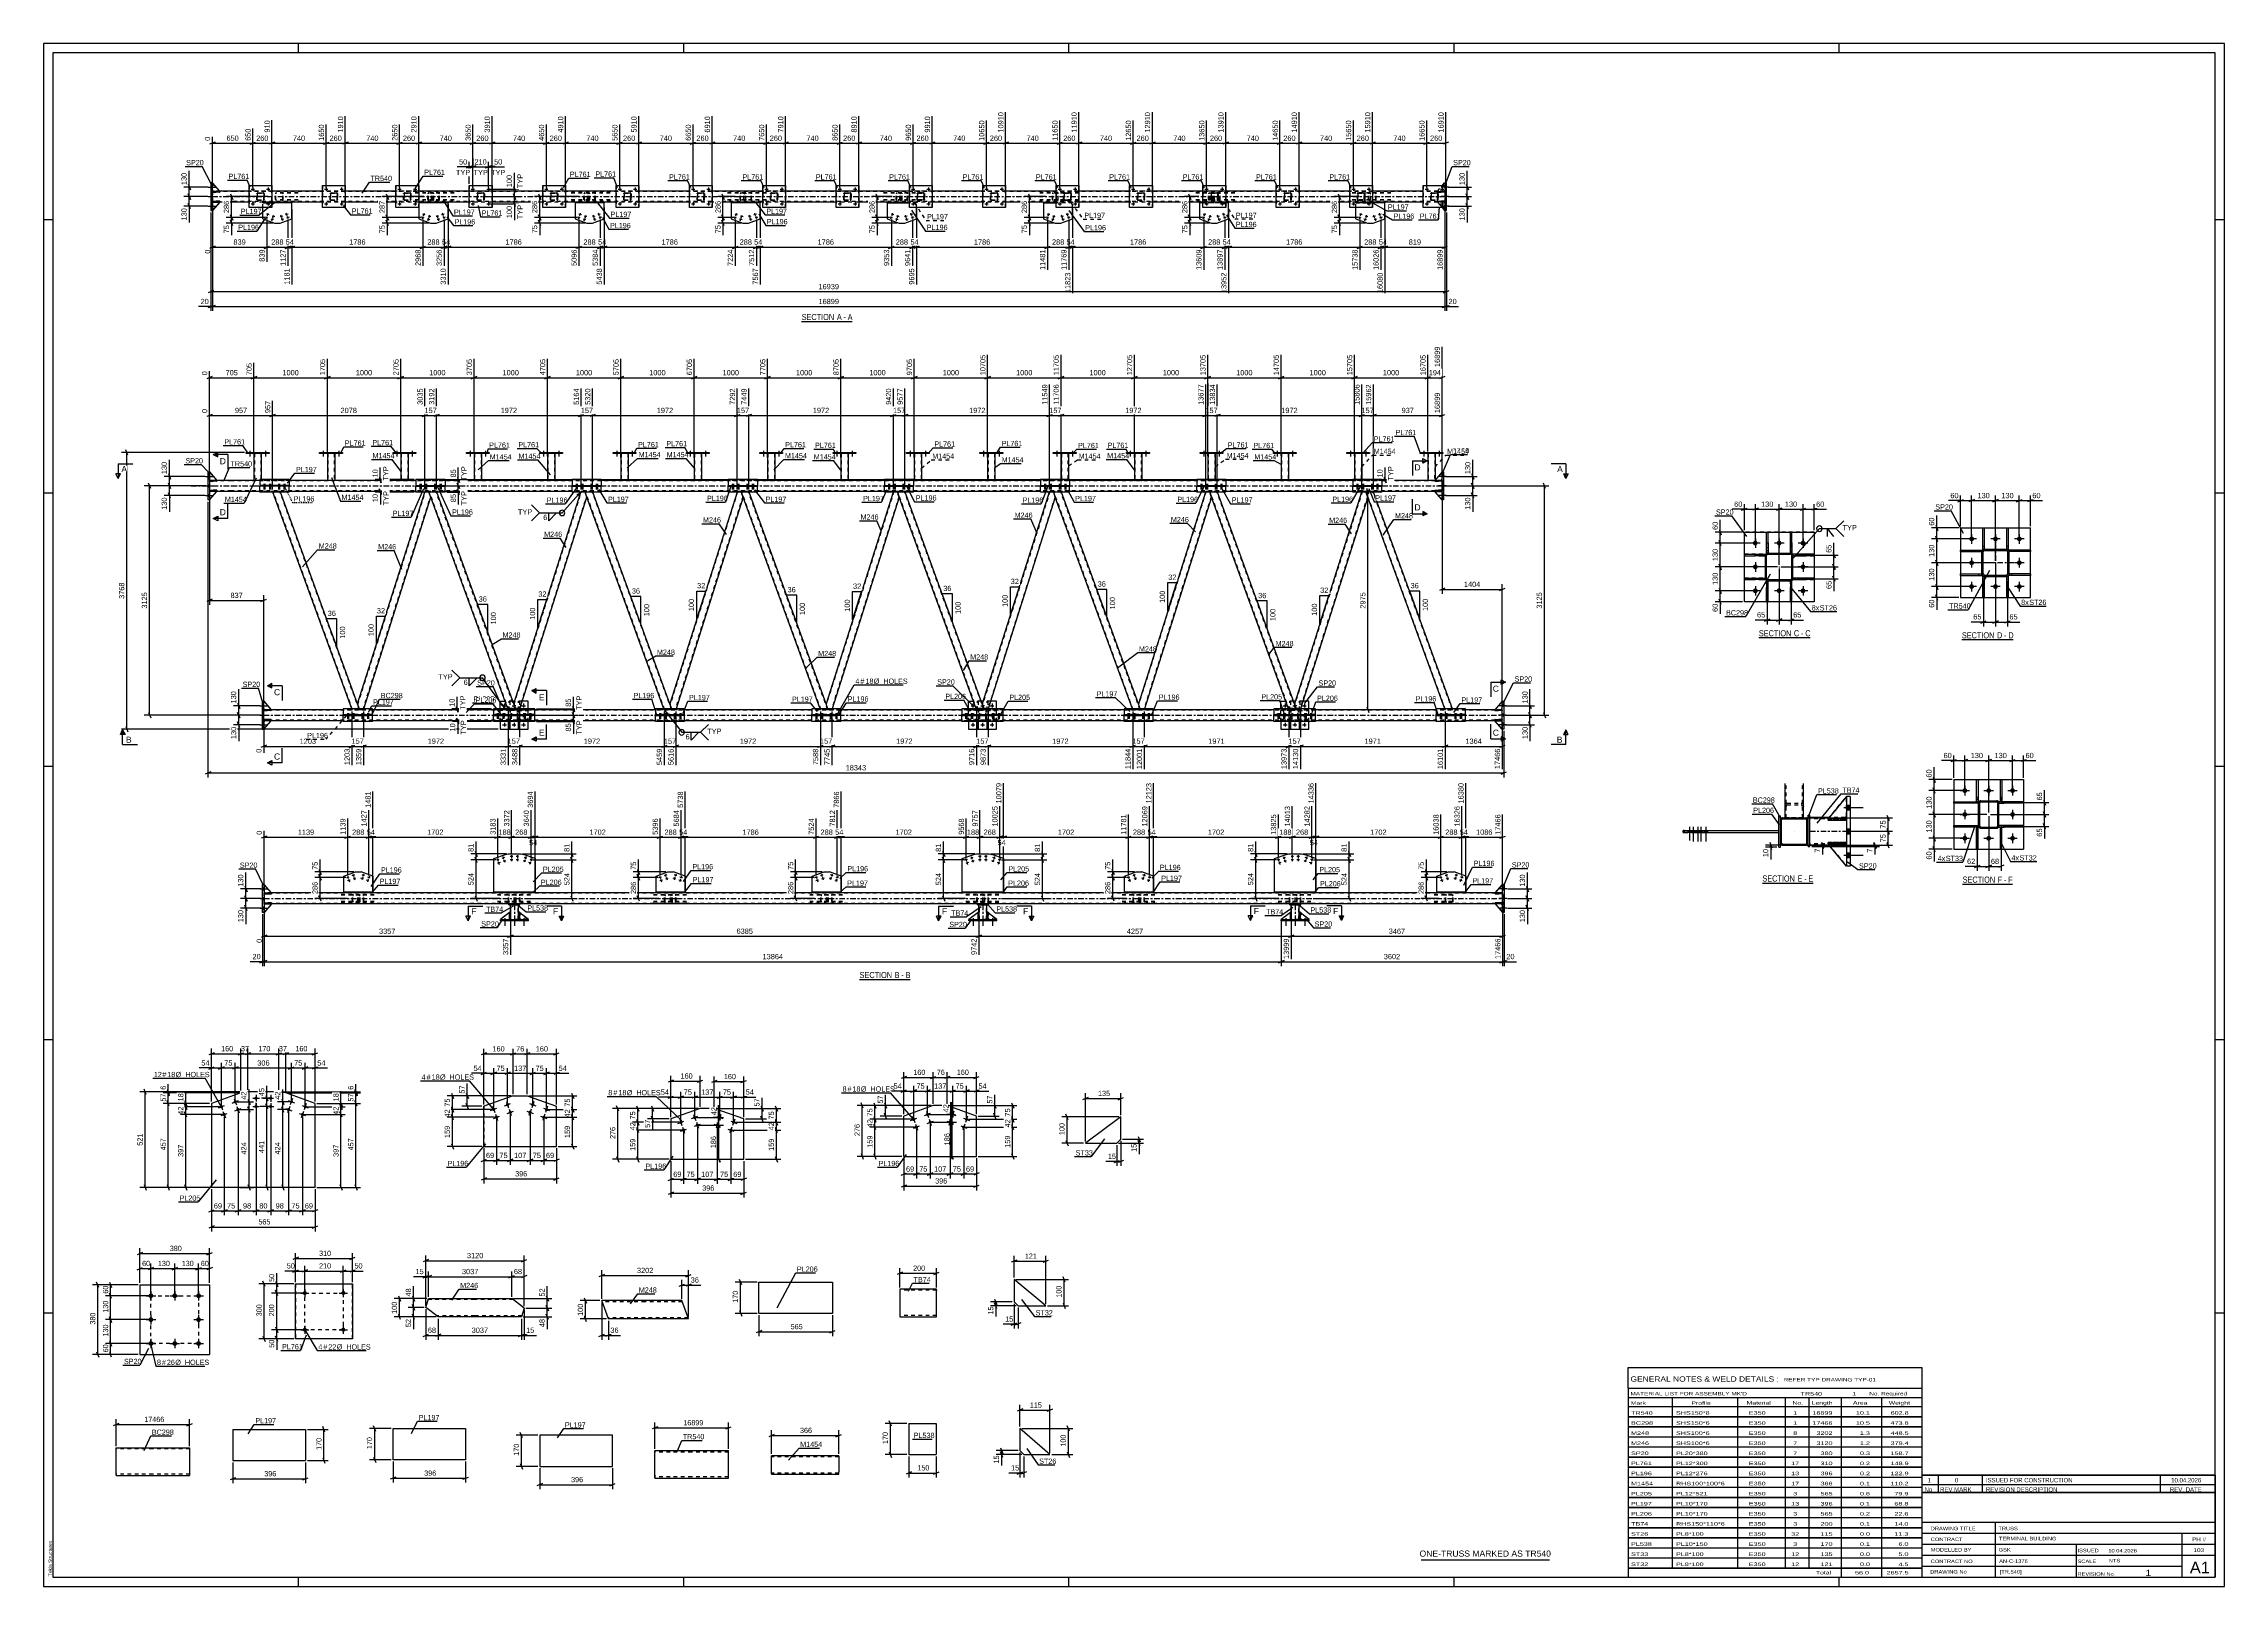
# Paper-space layout 'Layout1' of a CAD drawing. Header units: millimetres. Extents: x 0 to 1189, y 0 to 841.
# The model-space entities are those that its viewports show. They can reach past a viewport. Long polylines and large blocks are cut down to what shows.
import ezdxf

# ---------------------------------------------------------------- set-up
doc = ezdxf.new("R2010")
doc.units = ezdxf.units.MM
for name, pattern in [('DXK_LINE_DOT2', [3.9198, 1.9599, -1.9599]), ('DXK_LINE_DOT3', [5.9187, 2.979, -0.9799, 0.9799, -0.9799]), ('DXK_LINE_DOT4', [0.9408, 0.4704, -0.4704])]:
    doc.linetypes.add(name, pattern=pattern)
doc.layers.add('Viewport layer', color=7, linetype='Continuous', plot=False)
doc.styles.add('Arial', font='ARIAL.TTF', dxfattribs={"height": 0.2})
doc.styles.add('Arial Narrow', font='ARIALN.TTF', dxfattribs={"height": 0.2})

# ---------------------------------------------------------------- blocks, each defined once
blk = doc.blocks.new('Unknown-203773696-1113')
at = {"color": 5, "linetype": 'Continuous'}
for p, q in [((1189, 841), (0, 841)), ((0, 841), (0, 0)), ((1184, 836), (5, 836)), ((5, 836), (5, 5)), ((139, 836), (139, 841)), ((349, 836), (349, 841)), ((559, 836), (559, 841)), ((769, 836), (769, 841)), ((979, 836), (979, 841)), ((1184, 5), (1184, 836)), ((1189, 0), (1189, 841)), ((5, 745), (0, 745)), ((1189, 745), (1184, 745)), ((5, 596), (0, 596)), ((1189, 596), (1184, 596)), ((5, 447), (0, 447)), ((1189, 447), (1184, 447)), ((5, 298), (0, 298)), ((1189, 298), (1184, 298)), ((5, 149), (0, 149)), ((1189, 149), (1184, 149)), ((0, 0), (1189, 0)), ((5, 5), (1184, 5)), ((139, 0), (139, 5)), ((349, 0), (349, 5)), ((559, 0), (559, 5)), ((769, 0), (769, 5)), ((979, 0), (979, 5))]:
    blk.add_line(p, q, dxfattribs=at)
at = {"color": 174, "linetype": 'Continuous', "style": 'Arial'}
blk.add_text('Tekla Structures', height=1.91, rotation=90, dxfattribs=at).set_placement((4.5, 5.5))
blk = doc.blocks.new('Unknown-203773696-12 - 3606')
at = {"color": 6, "linetype": 'Continuous'}
blk.add_line((413.3, 689.6), (440.9, 689.6), dxfattribs=at)
at = {"color": 0, "linetype": 'Continuous'}
blk.add_wipeout([(431.4, 690.3), (431.4, 693.8), (413.3, 693.8), (413.3, 690.3)], dxfattribs=at)
blk.add_wipeout([(435, 690.3), (435, 693.8), (432.5, 693.8), (432.5, 690.3)], dxfattribs=at)
at = {"color": 7, "linetype": 'Continuous', "style": 'Arial Narrow'}
blk.add_text('SECTION ', height=3.34, dxfattribs=at).set_placement((413.3, 690.3))
at = {"color": 0, "linetype": 'Continuous'}
blk.add_wipeout([(437.3, 690.3), (437.3, 693.8), (436.1, 693.8), (436.1, 690.3)], dxfattribs=at)
blk.add_wipeout([(440.9, 690.3), (440.9, 693.8), (438.4, 693.8), (438.4, 690.3)], dxfattribs=at)
at = {"color": 7, "linetype": 'Continuous', "style": 'Arial Narrow'}
for s, p in [('A', (432.5, 690.3)), ('-', (436.1, 690.3)), ('A', (438.4, 690.3))]:
    blk.add_text(s, height=3.34, dxfattribs=at).set_placement(p)
blk = doc.blocks.new('Unknown-203773696-13 - 25680')
at = {"color": 6, "linetype": 'Continuous'}
blk.add_line((1045.9, 516.1), (1073.9, 516.1), dxfattribs=at)
at = {"color": 0, "linetype": 'Continuous'}
blk.add_wipeout([(1064, 516.8), (1064, 520.3), (1045.9, 520.3), (1045.9, 516.8)], dxfattribs=at)
blk.add_wipeout([(1067.8, 516.8), (1067.8, 520.3), (1065, 520.3), (1065, 516.8)], dxfattribs=at)
at = {"color": 7, "linetype": 'Continuous', "style": 'Arial Narrow'}
blk.add_text('SECTION ', height=3.34, dxfattribs=at).set_placement((1045.9, 516.8))
at = {"color": 0, "linetype": 'Continuous'}
blk.add_wipeout([(1070.1, 516.8), (1070.1, 520.3), (1068.8, 520.3), (1068.8, 516.8)], dxfattribs=at)
blk.add_wipeout([(1073.9, 516.8), (1073.9, 520.3), (1071.2, 520.3), (1071.2, 516.8)], dxfattribs=at)
at = {"color": 7, "linetype": 'Continuous', "style": 'Arial Narrow'}
for s, p in [('D', (1065, 516.8)), ('-', (1068.8, 516.8)), ('D', (1071.2, 516.8))]:
    blk.add_text(s, height=3.34, dxfattribs=at).set_placement(p)
blk = doc.blocks.new('Unknown-203773696-14 - 25972')
at = {"color": 6, "linetype": 'Continuous'}
blk.add_line((937.1, 383.4), (964.8, 383.4), dxfattribs=at)
at = {"color": 0, "linetype": 'Continuous'}
blk.add_wipeout([(955.2, 384.2), (955.2, 387.7), (937.1, 387.7), (937.1, 384.2)], dxfattribs=at)
blk.add_wipeout([(958.8, 384.2), (958.8, 387.7), (956.3, 387.7), (956.3, 384.2)], dxfattribs=at)
at = {"color": 7, "linetype": 'Continuous', "style": 'Arial Narrow'}
blk.add_text('SECTION ', height=3.34, dxfattribs=at).set_placement((937.1, 384.2))
at = {"color": 0, "linetype": 'Continuous'}
blk.add_wipeout([(961.2, 384.2), (961.2, 387.7), (959.9, 387.7), (959.9, 384.2)], dxfattribs=at)
blk.add_wipeout([(964.8, 384.2), (964.8, 387.7), (962.2, 387.7), (962.2, 384.2)], dxfattribs=at)
at = {"color": 7, "linetype": 'Continuous', "style": 'Arial Narrow'}
for s, p in [('E', (956.3, 384.2)), ('-', (959.9, 384.2)), ('E', (962.2, 384.2))]:
    blk.add_text(s, height=3.34, dxfattribs=at).set_placement(p)
blk = doc.blocks.new('Unknown-203773696-15 - 26441')
at = {"color": 6, "linetype": 'Continuous'}
blk.add_line((1046.3, 382.8), (1073.5, 382.8), dxfattribs=at)
at = {"color": 0, "linetype": 'Continuous'}
blk.add_wipeout([(1064.4, 383.6), (1064.4, 387.1), (1046.3, 387.1), (1046.3, 383.6)], dxfattribs=at)
blk.add_wipeout([(1067.8, 383.6), (1067.8, 387.1), (1065.4, 387.1), (1065.4, 383.6)], dxfattribs=at)
blk.add_wipeout([(1070.1, 383.6), (1070.1, 387.1), (1068.8, 387.1), (1068.8, 383.6)], dxfattribs=at)
at = {"color": 7, "linetype": 'Continuous', "style": 'Arial Narrow'}
blk.add_text('SECTION ', height=3.34, dxfattribs=at).set_placement((1046.3, 383.6))
at = {"color": 0, "linetype": 'Continuous'}
blk.add_wipeout([(1073.5, 383.6), (1073.5, 387.1), (1071.1, 387.1), (1071.1, 383.6)], dxfattribs=at)
at = {"color": 7, "linetype": 'Continuous', "style": 'Arial Narrow'}
for s, p in [('F', (1065.4, 383.6)), ('-', (1068.8, 383.6)), ('F', (1071.1, 383.6))]:
    blk.add_text(s, height=3.34, dxfattribs=at).set_placement(p)
blk = doc.blocks.new('Unknown-203773696-16 - 8740')
at = {"color": 6, "linetype": 'Continuous'}
blk.add_line((935.2, 517.2), (963.2, 517.2), dxfattribs=at)
at = {"color": 0, "linetype": 'Continuous'}
blk.add_wipeout([(953.3, 517.9), (953.3, 521.4), (935.2, 521.4), (935.2, 517.9)], dxfattribs=at)
blk.add_wipeout([(957.1, 517.9), (957.1, 521.4), (954.3, 521.4), (954.3, 517.9)], dxfattribs=at)
at = {"color": 7, "linetype": 'Continuous', "style": 'Arial Narrow'}
blk.add_text('SECTION ', height=3.34, dxfattribs=at).set_placement((935.2, 517.9))
at = {"color": 0, "linetype": 'Continuous'}
blk.add_wipeout([(959.4, 517.9), (959.4, 521.4), (958.1, 521.4), (958.1, 517.9)], dxfattribs=at)
blk.add_wipeout([(963.2, 517.9), (963.2, 521.4), (960.5, 521.4), (960.5, 517.9)], dxfattribs=at)
at = {"color": 7, "linetype": 'Continuous', "style": 'Arial Narrow'}
for s, p in [('C', (954.3, 517.9)), ('-', (958.1, 517.9)), ('C', (960.5, 517.9))]:
    blk.add_text(s, height=3.34, dxfattribs=at).set_placement(p)
blk = doc.blocks.new('Unknown-203773696-17 - 7588')
at = {"color": 6, "linetype": 'Continuous'}
blk.add_line((444.9, 330.9), (472.5, 330.9), dxfattribs=at)
at = {"color": 0, "linetype": 'Continuous'}
blk.add_wipeout([(463, 331.6), (463, 335.1), (444.9, 335.1), (444.9, 331.6)], dxfattribs=at)
blk.add_wipeout([(466.6, 331.6), (466.6, 335.1), (464, 335.1), (464, 331.6)], dxfattribs=at)
at = {"color": 7, "linetype": 'Continuous', "style": 'Arial Narrow'}
blk.add_text('SECTION ', height=3.34, dxfattribs=at).set_placement((444.9, 331.6))
at = {"color": 0, "linetype": 'Continuous'}
blk.add_wipeout([(468.9, 331.6), (468.9, 335.1), (467.6, 335.1), (467.6, 331.6)], dxfattribs=at)
blk.add_wipeout([(472.5, 331.6), (472.5, 335.1), (470, 335.1), (470, 331.6)], dxfattribs=at)
at = {"color": 7, "linetype": 'Continuous', "style": 'Arial Narrow'}
for s, p in [('B', (464, 331.6)), ('-', (467.6, 331.6)), ('B', (470, 331.6))]:
    blk.add_text(s, height=3.34, dxfattribs=at).set_placement(p)
blk = doc.blocks.new('Part-203773696-29355 - 29354')
at = {"color": 2, "linetype": 'Continuous'}
for p, q in [((208.4, 152.1), (209.9, 156.9)), ((209.9, 156.9), (235.1, 156.9)), ((235.2, 156.9), (255.2, 156.9)), ((262, 151.7), (255.2, 156.9)), ((215.1, 146.9), (208.4, 152.1)), ((235.1, 146.9), (215.1, 146.9)), ((260.5, 146.9), (235.2, 146.9)), ((262, 151.7), (260.5, 146.9))]:
    blk.add_line(p, q, dxfattribs=at)
at = {"color": 7, "linetype": 'DXK_LINE_DOT2'}
for p, q in [((235.1, 156.3), (209.7, 156.3)), ((256, 156.3), (235.2, 156.3)), ((235.1, 147.5), (214.4, 147.5)), ((260.7, 147.5), (235.2, 147.5))]:
    blk.add_line(p, q, dxfattribs=at)
blk = doc.blocks.new('Part-203773696-28057 - 28056')
at = {"color": 2, "linetype": 'Continuous'}
for p, q in [((107.6, 269), (91.5, 263.3)), ((91.5, 263.3), (91.5, 217.5)), ((111.3, 269.6), (107.6, 269)), ((128.3, 269.6), (111.3, 269.6)), ((132, 269), (128.3, 269.6)), ((148, 263.3), (132, 269)), ((148, 217.5), (148, 263.3)), ((148, 217.5), (91.5, 217.5))]:
    blk.add_line(p, q, dxfattribs=at)
blk = doc.blocks.new('Bolt-203773696-28058 - 28056')
at = {"linetype": 'Continuous'}
for points in [[(135.9, 263.9, -1), (134.3, 264.5, -1)], [(143.5, 261.2, -1), (141.8, 261.8, -1)], [(134.4, 259.6, -1), (132.7, 260.2, -1)], [(142, 256.9, -1), (140.3, 257.5, -1)]]:
    blk.add_hatch(color=1, dxfattribs=at).paths.add_polyline_path(points)
at = {"color": 1, "linetype": 'Continuous'}
for p, q in [((134.2, 261.6), (133, 258.2)), ((133.4, 264.8), (136.8, 263.6)), ((135.7, 265.9), (134.5, 262.5)), ((140.9, 262.1), (144.3, 260.9)), ((143.2, 263.2), (142, 259.8)), ((131.9, 260.5), (135.3, 259.3)), ((139.4, 257.8), (142.8, 256.6)), ((141.7, 258.9), (140.5, 255.5))]:
    blk.add_line(p, q, dxfattribs=at)
blk = doc.blocks.new('Bolt-203773696-28059 - 28056')
at = {"linetype": 'Continuous'}
for points in [[(116.7, 266.1, -1), (114.9, 266.1, -1)], [(116.7, 261.6, -1), (114.9, 261.6, -1)], [(124.7, 266.1, -1), (122.9, 266.1, -1)], [(124.7, 261.6, -1), (122.9, 261.6, -1)]]:
    blk.add_hatch(color=1, dxfattribs=at).paths.add_polyline_path(points)
at = {"color": 1, "linetype": 'Continuous'}
for p, q in [((114, 266.1), (117.6, 266.1)), ((114, 261.6), (117.6, 261.6)), ((115.8, 267.9), (115.8, 264.3)), ((115.8, 263.4), (115.8, 259.8)), ((122, 266.1), (125.6, 266.1)), ((122, 261.6), (125.6, 261.6)), ((123.8, 267.9), (123.8, 264.3)), ((123.8, 263.4), (123.8, 259.8))]:
    blk.add_line(p, q, dxfattribs=at)
blk = doc.blocks.new('Bolt-203773696-28060 - 28056')
at = {"linetype": 'Continuous'}
for points in [[(97.8, 261.8, -1), (96.1, 261.2, -1)], [(105.3, 264.5, -1), (103.6, 263.8, -1)], [(99.3, 257.5, -1), (97.6, 256.9, -1)], [(106.8, 260.2, -1), (105.1, 259.6, -1)]]:
    blk.add_hatch(color=1, dxfattribs=at).paths.add_polyline_path(points)
at = {"color": 1, "linetype": 'Continuous'}
for p, q in [((95.3, 260.9), (98.6, 262.1)), ((96.3, 263.2), (97.5, 259.8)), ((102.8, 263.5), (106.2, 264.8)), ((103.9, 265.8), (105.1, 262.5)), ((105.4, 261.6), (106.6, 258.2)), ((96.8, 256.6), (100.1, 257.8)), ((97.8, 258.9), (99.1, 255.5)), ((104.3, 259.3), (107.7, 260.5))]:
    blk.add_line(p, q, dxfattribs=at)
blk = doc.blocks.new('Part-203773696-5335 - 5323')
at = {"color": 2, "linetype": 'Continuous'}
for p, q in [((394.7, 617.6), (394.7, 602.9)), ((398.7, 617.6), (398.7, 602.9)), ((394.8, 602.9), (394.7, 602.9)), ((394.7, 602.9), (394.7, 602.9)), ((395, 602.9), (394.8, 602.9)), ((398.4, 602.9), (395, 602.9)), ((398.5, 602.9), (398.4, 602.9)), ((398.7, 602.9), (398.5, 602.9)), ((398.7, 602.9), (398.7, 602.9))]:
    blk.add_line(p, q, dxfattribs=at)
at = {"color": 7, "linetype": 'DXK_LINE_DOT2'}
for p, q in [((394.7, 617.6), (394.7, 617.6)), ((394.7, 617.6), (394.7, 617.6)), ((394.7, 617.6), (394.7, 617.6)), ((394.8, 617.6), (394.7, 617.6)), ((394.7, 617.6), (394.7, 617.6)), ((394.7, 617.6), (394.7, 617.6)), ((394.7, 617.6), (394.8, 617.6)), ((395, 617.6), (394.8, 617.6)), ((394.8, 617.6), (395, 617.6)), ((394.9, 617.6), (394.9, 617.6)), ((394.9, 617.6), (394.9, 602.9)), ((395, 617.6), (394.9, 617.6)), ((394.9, 617.6), (395, 617.6)), ((398.4, 617.6), (395, 617.6)), ((398.4, 617.6), (395, 617.6)), ((398.3, 617.6), (395, 617.6)), ((395, 617.6), (395, 617.6)), ((395, 617.6), (395, 617.6)), ((395, 617.6), (395.1, 617.6)), ((398.4, 617.6), (395.1, 617.6)), ((398.4, 617.6), (398.3, 617.6)), ((398.5, 617.6), (398.4, 602.9)), ((398.5, 617.6), (398.4, 617.6)), ((398.4, 617.6), (398.4, 617.6)), ((398.4, 617.6), (398.4, 617.6)), ((398.4, 617.6), (398.5, 617.6)), ((398.4, 617.6), (398.6, 617.6)), ((398.6, 617.6), (398.4, 617.6)), ((398.5, 617.6), (398.5, 617.6)), ((398.6, 617.6), (398.7, 617.6)), ((398.7, 617.6), (398.6, 617.6)), ((398.7, 617.6), (398.7, 617.6)), ((398.7, 617.6), (398.7, 617.6)), ((398.7, 617.6), (398.7, 617.6)), ((398.7, 617.6), (398.7, 617.6)), ((398.7, 617.6), (398.7, 617.6)), ((394.7, 602.9), (394.7, 602.9)), ((394.7, 602.9), (394.8, 602.9)), ((394.8, 602.9), (395, 602.9)), ((398.3, 602.9), (394.9, 602.9)), ((394.9, 602.9), (394.9, 602.9)), ((394.9, 602.9), (394.9, 602.9)), ((394.9, 602.9), (395, 602.9)), ((398.4, 602.9), (395, 602.9)), ((395, 602.9), (395, 602.9)), ((395, 602.9), (395.1, 602.9)), ((398.4, 602.9), (395.1, 602.9)), ((398.4, 602.9), (398.3, 602.9)), ((398.4, 602.9), (398.4, 602.9)), ((398.4, 602.9), (398.4, 602.9)), ((398.4, 602.9), (398.4, 602.9)), ((398.4, 602.9), (398.5, 602.9)), ((398.5, 602.9), (398.7, 602.9)), ((398.7, 602.9), (398.7, 602.9))]:
    blk.add_line(p, q, dxfattribs=at)
blk = doc.blocks.new('Part-203773696-5448 - 5323')
at = {"color": 2, "linetype": 'Continuous'}
for p, q in [((179.3, 478.3), (163.4, 478.3)), ((163.4, 478.3), (163.4, 475.2)), ((179.3, 475.2), (179.3, 478.3)), ((163.4, 471.5), (163.4, 474.7)), ((179.3, 471.5), (163.4, 471.5)), ((179.3, 471.5), (179.3, 474.7))]:
    blk.add_line(p, q, dxfattribs=at)
at = {"color": 7, "linetype": 'DXK_LINE_DOT2'}
for p, q in [((163.4, 474.7), (163.4, 475.2)), ((179.3, 474.7), (179.3, 475.2))]:
    blk.add_line(p, q, dxfattribs=at)
blk = doc.blocks.new('Part-203773696-5768 - 5323')
at = {"color": 7, "linetype": 'DXK_LINE_DOT2'}
for p, q in [((214.2, 596.9), (209.9, 596.9)), ((211.1, 593.7), (209.9, 596.9)), ((253.5, 477.9), (210.2, 596.9)), ((257.2, 477.9), (213.9, 596.9)), ((214.3, 596.5), (214.2, 596.9)), ((253.2, 477.9), (253.1, 478.3)), ((257.5, 477.9), (253.2, 477.9)), ((257.5, 477.9), (256.3, 481.1))]:
    blk.add_line(p, q, dxfattribs=at)
at = {"color": 2, "linetype": 'Continuous'}
for p, q in [((256.3, 481.1), (214.3, 596.5)), ((253.1, 478.3), (211.1, 593.7))]:
    blk.add_line(p, q, dxfattribs=at)
blk = doc.blocks.new('Part-203773696-5401 - 5323')
at = {"color": 2, "linetype": 'Continuous'}
for p, q in [((510.5, 617.6), (510.5, 618.1)), ((510.5, 618.1), (522.9, 618.1)), ((522.9, 617.6), (510.5, 617.6)), ((522.9, 618.1), (522.9, 617.6))]:
    blk.add_line(p, q, dxfattribs=at)
blk = doc.blocks.new('Bolt-203773696-5975 - 5323')
at = {"linetype": 'Continuous'}
for points in [[(112.1, 617.6), (112.9, 617.6), (112.9, 618.1), (112.1, 618.1)], [(120.5, 617.6), (121.3, 617.6), (121.3, 618.1), (120.5, 618.1)]]:
    blk.add_hatch(color=1, dxfattribs=at).paths.add_polyline_path(points)
at = {"color": 1, "linetype": 'Continuous'}
for p, q in [((112.5, 619.1), (112.5, 615.9)), ((120.9, 619.1), (120.9, 615.9)), ((112.1, 618.1), (112.1, 617.6)), ((112.9, 618.1), (112.9, 617.6)), ((120.5, 618.1), (120.5, 617.6)), ((121.3, 618.1), (121.3, 617.6))]:
    blk.add_line(p, q, dxfattribs=at)
blk = doc.blocks.new('Part-203773696-5396 - 5323')
at = {"color": 2, "linetype": 'Continuous'}
for p, q in [((554.7, 617.6), (554.7, 603.3)), ((558.7, 617.6), (558.7, 603.3))]:
    blk.add_line(p, q, dxfattribs=at)
at = {"color": 7, "linetype": 'DXK_LINE_DOT2'}
for p, q in [((554.7, 617.6), (554.7, 617.6)), ((554.7, 617.6), (554.7, 617.6)), ((554.7, 617.6), (554.7, 617.6)), ((554.8, 617.6), (554.7, 617.6)), ((554.7, 617.6), (554.7, 617.6)), ((554.7, 617.6), (554.7, 617.6)), ((554.7, 617.6), (554.8, 617.6)), ((555, 617.6), (554.8, 617.6)), ((554.8, 617.6), (555, 617.6)), ((554.9, 617.6), (554.9, 617.6)), ((554.9, 617.6), (554.9, 602.9)), ((555, 617.6), (554.9, 617.6)), ((554.9, 617.6), (555, 617.6)), ((558.4, 617.6), (555, 617.6)), ((558.4, 617.6), (555, 617.6)), ((558.3, 617.6), (555, 617.6)), ((555, 617.6), (555, 617.6)), ((555, 617.6), (555, 617.6)), ((555, 617.6), (555.1, 617.6)), ((558.4, 617.6), (555.1, 617.6)), ((558.4, 617.6), (558.3, 617.6)), ((558.5, 617.6), (558.4, 602.9)), ((558.5, 617.6), (558.4, 617.6)), ((558.4, 617.6), (558.4, 617.6)), ((558.4, 617.6), (558.4, 617.6)), ((558.4, 617.6), (558.5, 617.6)), ((558.4, 617.6), (558.6, 617.6)), ((558.6, 617.6), (558.4, 617.6)), ((558.5, 617.6), (558.5, 617.6)), ((558.6, 617.6), (558.7, 617.6)), ((558.7, 617.6), (558.6, 617.6)), ((558.7, 617.6), (558.7, 617.6)), ((558.7, 617.6), (558.7, 617.6)), ((558.7, 617.6), (558.7, 617.6)), ((558.7, 617.6), (558.7, 617.6)), ((558.7, 617.6), (558.7, 617.6)), ((554.7, 603.3), (554.7, 602.9)), ((554.8, 602.9), (554.7, 602.9)), ((554.7, 602.9), (554.7, 602.9)), ((554.7, 602.9), (554.7, 602.9)), ((554.7, 602.9), (554.8, 602.9)), ((555, 602.9), (554.8, 602.9)), ((554.8, 602.9), (555, 602.9)), ((555, 602.9), (554.9, 602.9)), ((554.9, 602.9), (554.9, 602.9)), ((554.9, 602.9), (554.9, 602.9)), ((554.9, 602.9), (555, 602.9)), ((558.4, 602.9), (555, 602.9)), ((558.4, 602.9), (555, 602.9)), ((558.3, 602.9), (555, 602.9)), ((555, 602.9), (555.1, 602.9)), ((558.4, 602.9), (555.1, 602.9)), ((558.4, 602.9), (558.3, 602.9)), ((558.4, 602.9), (558.4, 602.9)), ((558.4, 602.9), (558.4, 602.9)), ((558.4, 602.9), (558.4, 602.9)), ((558.4, 602.9), (558.4, 602.9)), ((558.4, 602.9), (558.5, 602.9)), ((558.5, 602.9), (558.4, 602.9)), ((558.5, 602.9), (558.7, 602.9)), ((558.7, 602.9), (558.5, 602.9)), ((558.7, 603.3), (558.7, 602.9)), ((558.7, 602.9), (558.7, 602.9)), ((558.7, 602.9), (558.7, 602.9))]:
    blk.add_line(p, q, dxfattribs=at)
blk = doc.blocks.new('Part-203773696-5669 - 5323')
at = {"color": 2, "linetype": 'Continuous'}
for p, q in [((90.4, 602.4), (90.4, 602.7)), ((90.4, 602.7), (94.4, 602.7)), ((94.4, 602.4), (90.4, 602.4)), ((94.4, 602.7), (94.4, 602.4))]:
    blk.add_line(p, q, dxfattribs=at)
at = {"color": 7, "linetype": 'DXK_LINE_DOT2'}
blk.add_line((91, 602.4), (91, 602.7), dxfattribs=at)
blk = doc.blocks.new('Part-203773696-5670 - 5323')
at = {"color": 2, "linetype": 'Continuous'}
for p, q in [((90.4, 597.5), (94.4, 597.5)), ((90.4, 597.5), (90.4, 597.2)), ((94.4, 597.2), (90.4, 597.2)), ((94.4, 597.5), (94.4, 597.2))]:
    blk.add_line(p, q, dxfattribs=at)
at = {"color": 7, "linetype": 'DXK_LINE_DOT2'}
blk.add_line((91, 597.2), (91, 597.5), dxfattribs=at)
blk = doc.blocks.new('Part-203773696-5340 - 5323')
at = {"color": 2, "linetype": 'Continuous'}
for p, q in [((350.5, 617.6), (350.5, 618.1)), ((350.5, 618.1), (362.9, 618.1)), ((362.9, 617.6), (350.5, 617.6)), ((362.9, 618.1), (362.9, 617.6))]:
    blk.add_line(p, q, dxfattribs=at)
blk = doc.blocks.new('Part-203773696-5345 - 5323')
at = {"color": 2, "linetype": 'Continuous'}
for p, q in [((354.7, 617.6), (354.7, 602.9)), ((358.7, 617.6), (358.7, 602.9)), ((354.8, 602.9), (354.7, 602.9)), ((354.7, 602.9), (354.7, 602.9)), ((355, 602.9), (354.8, 602.9)), ((358.4, 602.9), (355, 602.9)), ((358.6, 602.9), (358.4, 602.9)), ((358.7, 602.9), (358.6, 602.9)), ((358.7, 602.9), (358.7, 602.9))]:
    blk.add_line(p, q, dxfattribs=at)
at = {"color": 7, "linetype": 'DXK_LINE_DOT2'}
for p, q in [((354.7, 617.6), (354.7, 617.6)), ((354.7, 617.6), (354.7, 617.6)), ((354.7, 617.6), (354.7, 617.6)), ((354.8, 617.6), (354.7, 617.6)), ((354.7, 617.6), (354.7, 617.6)), ((354.7, 617.6), (354.7, 617.6)), ((354.7, 617.6), (354.8, 617.6)), ((355, 617.6), (354.8, 617.6)), ((354.8, 617.6), (355, 617.6)), ((354.9, 617.6), (354.9, 617.6)), ((354.9, 617.6), (354.9, 602.9)), ((355, 617.6), (354.9, 617.6)), ((354.9, 617.6), (355, 617.6)), ((358.4, 617.6), (355, 617.6)), ((358.4, 617.6), (355, 617.6)), ((358.3, 617.6), (355, 617.6)), ((355, 617.6), (355, 617.6)), ((355, 617.6), (355, 617.6)), ((355, 617.6), (355.1, 617.6)), ((358.4, 617.6), (355.1, 617.6)), ((358.4, 617.6), (358.3, 617.6)), ((358.5, 617.6), (358.4, 617.6)), ((358.4, 617.6), (358.4, 617.6)), ((358.4, 617.6), (358.4, 617.6)), ((358.4, 617.6), (358.5, 617.6)), ((358.4, 617.6), (358.6, 617.6)), ((358.6, 617.6), (358.4, 617.6)), ((358.5, 617.6), (358.5, 617.6)), ((358.5, 617.6), (358.5, 602.9)), ((358.6, 617.6), (358.7, 617.6)), ((358.7, 617.6), (358.6, 617.6)), ((358.7, 617.6), (358.7, 617.6)), ((358.7, 617.6), (358.7, 617.6)), ((358.7, 617.6), (358.7, 617.6)), ((358.7, 617.6), (358.7, 617.6)), ((358.7, 617.6), (358.7, 617.6)), ((354.7, 602.9), (354.7, 602.9)), ((354.7, 602.9), (354.8, 602.9)), ((354.8, 602.9), (355, 602.9)), ((358.3, 602.9), (354.9, 602.9)), ((354.9, 602.9), (354.9, 602.9)), ((354.9, 602.9), (354.9, 602.9)), ((354.9, 602.9), (355, 602.9)), ((358.4, 602.9), (355, 602.9)), ((355, 602.9), (355, 602.9)), ((355, 602.9), (355.1, 602.9)), ((358.4, 602.9), (355.1, 602.9)), ((358.4, 602.9), (358.3, 602.9)), ((358.5, 602.9), (358.4, 602.9)), ((358.4, 602.9), (358.4, 602.9)), ((358.4, 602.9), (358.4, 602.9)), ((358.4, 602.9), (358.5, 602.9)), ((358.4, 602.9), (358.6, 602.9)), ((358.6, 602.9), (358.7, 602.9)), ((358.7, 602.9), (358.7, 602.9))]:
    blk.add_line(p, q, dxfattribs=at)
blk = doc.blocks.new('Part-203773696-5481 - 5323')
at = {"color": 2, "linetype": 'Continuous'}
for p, q in [((234.7, 617.6), (234.7, 602.9)), ((238.7, 617.6), (238.7, 602.9)), ((234.8, 602.9), (234.7, 602.9)), ((234.7, 602.9), (234.7, 602.9)), ((235, 602.9), (234.8, 602.9)), ((238.4, 602.9), (235, 602.9)), ((238.6, 602.9), (238.4, 602.9)), ((238.7, 602.9), (238.6, 602.9)), ((238.7, 602.9), (238.7, 602.9))]:
    blk.add_line(p, q, dxfattribs=at)
at = {"color": 7, "linetype": 'DXK_LINE_DOT2'}
for p, q in [((234.7, 617.6), (234.7, 617.6)), ((234.7, 617.6), (234.7, 617.6)), ((234.7, 617.6), (234.7, 617.6)), ((234.8, 617.6), (234.7, 617.6)), ((234.7, 617.6), (234.7, 617.6)), ((234.7, 617.6), (234.7, 617.6)), ((234.7, 617.6), (234.8, 617.6)), ((235, 617.6), (234.8, 617.6)), ((234.8, 617.6), (235, 617.6)), ((234.9, 617.6), (234.9, 617.6)), ((234.9, 617.6), (234.9, 602.9)), ((235, 617.6), (234.9, 617.6)), ((234.9, 617.6), (235, 617.6)), ((238.4, 617.6), (235, 617.6)), ((238.4, 617.6), (235, 617.6)), ((238.3, 617.6), (235, 617.6)), ((235, 617.6), (235, 617.6)), ((235, 617.6), (235, 617.6)), ((235, 617.6), (235.1, 617.6)), ((238.4, 617.6), (235.1, 617.6)), ((238.4, 617.6), (238.3, 617.6)), ((238.5, 617.6), (238.4, 617.6)), ((238.4, 617.6), (238.4, 617.6)), ((238.4, 617.6), (238.4, 617.6)), ((238.4, 617.6), (238.5, 617.6)), ((238.4, 617.6), (238.6, 617.6)), ((238.6, 617.6), (238.4, 617.6)), ((238.5, 617.6), (238.5, 617.6)), ((238.5, 617.6), (238.5, 602.9)), ((238.6, 617.6), (238.7, 617.6)), ((238.7, 617.6), (238.6, 617.6)), ((238.7, 617.6), (238.7, 617.6)), ((238.7, 617.6), (238.7, 617.6)), ((238.7, 617.6), (238.7, 617.6)), ((238.7, 617.6), (238.7, 617.6)), ((238.7, 617.6), (238.7, 617.6)), ((234.7, 602.9), (234.7, 602.9)), ((234.7, 602.9), (234.8, 602.9)), ((234.8, 602.9), (235, 602.9)), ((238.3, 602.9), (234.9, 602.9)), ((234.9, 602.9), (234.9, 602.9)), ((234.9, 602.9), (234.9, 602.9)), ((234.9, 602.9), (235, 602.9)), ((238.5, 602.9), (235, 602.9)), ((235, 602.9), (235, 602.9)), ((235, 602.9), (235.1, 602.9)), ((238.4, 602.9), (235.1, 602.9)), ((238.4, 602.9), (238.3, 602.9)), ((238.5, 602.9), (238.4, 602.9)), ((238.4, 602.9), (238.4, 602.9)), ((238.4, 602.9), (238.5, 602.9)), ((238.5, 602.9), (238.6, 602.9)), ((238.6, 602.9), (238.7, 602.9)), ((238.7, 602.9), (238.7, 602.9))]:
    blk.add_line(p, q, dxfattribs=at)
blk = doc.blocks.new('Part-203773696-5720 - 5323')
at = {"color": 2, "linetype": 'Continuous'}
for p, q in [((120, 482.5), (124, 477.9)), ((120.6, 477.9), (120, 478.5)), ((124, 477.9), (120.6, 477.9))]:
    blk.add_line(p, q, dxfattribs=at)
at = {"color": 7, "linetype": 'DXK_LINE_DOT2'}
blk.add_line((120, 478.5), (120, 482.5), dxfattribs=at)
blk = doc.blocks.new('Part-203773696-5421 - 5323')
at = {"color": 2, "linetype": 'Continuous'}
for p, q in [((150.5, 617.6), (150.5, 618.1)), ((150.5, 618.1), (162.9, 618.1)), ((162.9, 617.6), (150.5, 617.6)), ((162.9, 618.1), (162.9, 617.6))]:
    blk.add_line(p, q, dxfattribs=at)
blk = doc.blocks.new('Part-203773696-5915 - 5323')
at = {"color": 2, "linetype": 'Continuous'}
for p, q in [((133.8, 603.3), (117.9, 603.3)), ((117.9, 603.3), (117.9, 600.2)), ((117.9, 596.5), (117.9, 599.7)), ((133.8, 596.5), (117.9, 596.5)), ((133.8, 603.3), (133.8, 600.2)), ((133.8, 596.5), (133.8, 599.7))]:
    blk.add_line(p, q, dxfattribs=at)
at = {"color": 7, "linetype": 'DXK_LINE_DOT2'}
for p, q in [((117.9, 600.2), (117.9, 599.7)), ((133.8, 600.2), (133.8, 599.7))]:
    blk.add_line(p, q, dxfattribs=at)
blk = doc.blocks.new('Part-203773696-5350 - 5323')
at = {"color": 2, "linetype": 'Continuous'}
for p, q in [((310.5, 617.6), (310.5, 618.1)), ((310.5, 618.1), (322.9, 618.1)), ((322.9, 617.6), (310.5, 617.6)), ((322.9, 618.1), (322.9, 617.6))]:
    blk.add_line(p, q, dxfattribs=at)
blk = doc.blocks.new('Part-203773696-5355 - 5323')
at = {"color": 2, "linetype": 'Continuous'}
for p, q in [((314.7, 617.6), (314.7, 602.9)), ((318.7, 617.6), (318.7, 602.9)), ((314.8, 602.9), (314.7, 602.9)), ((314.7, 602.9), (314.7, 602.9)), ((315, 602.9), (314.8, 602.9)), ((318.4, 602.9), (315, 602.9)), ((318.6, 602.9), (318.4, 602.9)), ((318.7, 602.9), (318.6, 602.9)), ((318.7, 602.9), (318.7, 602.9))]:
    blk.add_line(p, q, dxfattribs=at)
at = {"color": 7, "linetype": 'DXK_LINE_DOT2'}
for p, q in [((314.7, 617.6), (314.7, 617.6)), ((314.7, 617.6), (314.7, 617.6)), ((314.7, 617.6), (314.7, 617.6)), ((314.8, 617.6), (314.7, 617.6)), ((314.7, 617.6), (314.7, 617.6)), ((314.7, 617.6), (314.7, 617.6)), ((314.7, 617.6), (314.8, 617.6)), ((315, 617.6), (314.8, 617.6)), ((314.8, 617.6), (315, 617.6)), ((314.9, 617.6), (314.9, 617.6)), ((314.9, 617.6), (314.9, 602.9)), ((315, 617.6), (314.9, 617.6)), ((314.9, 617.6), (315, 617.6)), ((318.4, 617.6), (315, 617.6)), ((318.4, 617.6), (315, 617.6)), ((318.3, 617.6), (315, 617.6)), ((315, 617.6), (315, 617.6)), ((315, 617.6), (315, 617.6)), ((315, 617.6), (315.1, 617.6)), ((318.4, 617.6), (315.1, 617.6)), ((318.4, 617.6), (318.3, 617.6)), ((318.5, 617.6), (318.4, 617.6)), ((318.4, 617.6), (318.4, 617.6)), ((318.4, 617.6), (318.4, 617.6)), ((318.4, 617.6), (318.5, 617.6)), ((318.4, 617.6), (318.6, 617.6)), ((318.6, 617.6), (318.4, 617.6)), ((318.5, 617.6), (318.5, 617.6)), ((318.5, 617.6), (318.5, 602.9)), ((318.6, 617.6), (318.7, 617.6)), ((318.7, 617.6), (318.6, 617.6)), ((318.7, 617.6), (318.7, 617.6)), ((318.7, 617.6), (318.7, 617.6)), ((318.7, 617.6), (318.7, 617.6)), ((318.7, 617.6), (318.7, 617.6)), ((318.7, 617.6), (318.7, 617.6)), ((314.7, 602.9), (314.7, 602.9)), ((314.7, 602.9), (314.8, 602.9)), ((314.8, 602.9), (315, 602.9)), ((314.9, 602.9), (315, 602.9)), ((314.9, 602.9), (315, 602.9)), ((318.4, 602.9), (315, 602.9)), ((318.3, 602.9), (315, 602.9)), ((315, 602.9), (315, 602.9)), ((315, 602.9), (315, 602.9)), ((315, 602.9), (315.1, 602.9)), ((318.4, 602.9), (315.1, 602.9)), ((318.4, 602.9), (318.3, 602.9)), ((318.5, 602.9), (318.4, 602.9)), ((318.4, 602.9), (318.4, 602.9)), ((318.4, 602.9), (318.4, 602.9)), ((318.4, 602.9), (318.5, 602.9)), ((318.4, 602.9), (318.6, 602.9)), ((318.6, 602.9), (318.7, 602.9)), ((318.7, 602.9), (318.7, 602.9))]:
    blk.add_line(p, q, dxfattribs=at)
blk = doc.blocks.new('Part-203773696-6013 - 5323')
at = {"color": 2, "linetype": 'Continuous'}
for p, q in [((634.7, 617.6), (634.7, 603.3)), ((638.7, 617.6), (638.7, 603.3))]:
    blk.add_line(p, q, dxfattribs=at)
at = {"color": 7, "linetype": 'DXK_LINE_DOT2'}
for p, q in [((634.7, 617.6), (634.7, 617.6)), ((634.7, 617.6), (634.7, 617.6)), ((634.7, 617.6), (634.7, 617.6)), ((634.8, 617.6), (634.7, 617.6)), ((634.7, 617.6), (634.7, 617.6)), ((634.7, 617.6), (634.7, 617.6)), ((634.7, 617.6), (634.8, 617.6)), ((635, 617.6), (634.8, 617.6)), ((634.8, 617.6), (635, 617.6)), ((634.9, 617.6), (634.9, 617.6)), ((634.9, 617.6), (634.9, 602.9)), ((635, 617.6), (634.9, 617.6)), ((634.9, 617.6), (635, 617.6)), ((638.4, 617.6), (635, 617.6)), ((638.4, 617.6), (635, 617.6)), ((638.3, 617.6), (635, 617.6)), ((635, 617.6), (635, 617.6)), ((635, 617.6), (635, 617.6)), ((635, 617.6), (635.1, 617.6)), ((638.4, 617.6), (635.1, 617.6)), ((638.4, 617.6), (638.3, 617.6)), ((638.5, 617.6), (638.4, 617.6)), ((638.4, 617.6), (638.4, 617.6)), ((638.4, 617.6), (638.4, 617.6)), ((638.4, 617.6), (638.5, 617.6)), ((638.4, 617.6), (638.6, 617.6)), ((638.6, 617.6), (638.4, 617.6)), ((638.5, 617.6), (638.5, 617.6)), ((638.5, 617.6), (638.5, 602.9)), ((638.6, 617.6), (638.7, 617.6)), ((638.7, 617.6), (638.6, 617.6)), ((638.7, 617.6), (638.7, 617.6)), ((638.7, 617.6), (638.7, 617.6)), ((638.7, 617.6), (638.7, 617.6)), ((638.7, 617.6), (638.7, 617.6)), ((638.7, 617.6), (638.7, 617.6)), ((634.7, 603.3), (634.7, 602.9)), ((634.8, 602.9), (634.7, 602.9)), ((634.7, 602.9), (634.7, 602.9)), ((634.7, 602.9), (634.7, 602.9)), ((634.7, 602.9), (634.8, 602.9)), ((635, 602.9), (634.8, 602.9)), ((634.8, 602.9), (635, 602.9)), ((635, 602.9), (634.9, 602.9)), ((634.9, 602.9), (634.9, 602.9)), ((634.9, 602.9), (634.9, 602.9)), ((634.9, 602.9), (635, 602.9)), ((638.4, 602.9), (635, 602.9)), ((638.4, 602.9), (635, 602.9)), ((638.3, 602.9), (635, 602.9)), ((635, 602.9), (635.1, 602.9)), ((638.4, 602.9), (635.1, 602.9)), ((638.4, 602.9), (638.3, 602.9)), ((638.5, 602.9), (638.4, 602.9)), ((638.4, 602.9), (638.4, 602.9)), ((638.4, 602.9), (638.4, 602.9)), ((638.4, 602.9), (638.5, 602.9)), ((638.4, 602.9), (638.6, 602.9)), ((638.6, 602.9), (638.4, 602.9)), ((638.6, 602.9), (638.7, 602.9)), ((638.7, 602.9), (638.6, 602.9)), ((638.7, 603.3), (638.7, 602.9)), ((638.7, 602.9), (638.7, 602.9)), ((638.7, 602.9), (638.7, 602.9))]:
    blk.add_line(p, q, dxfattribs=at)
blk = doc.blocks.new('Part-203773696-5356 - 5323')
at = {"color": 2, "linetype": 'Continuous'}
for p, q in [((267.8, 478.3), (245.2, 478.3)), ((245.2, 478.3), (245.2, 475.2)), ((267.8, 475.2), (267.8, 478.3)), ((245.2, 471.5), (245.2, 474.7)), ((267.8, 471.5), (245.2, 471.5)), ((267.8, 471.5), (267.8, 474.7))]:
    blk.add_line(p, q, dxfattribs=at)
at = {"color": 7, "linetype": 'DXK_LINE_DOT2'}
for p, q in [((245.2, 474.7), (245.2, 475.2)), ((267.8, 474.7), (267.8, 475.2))]:
    blk.add_line(p, q, dxfattribs=at)
blk = doc.blocks.new('Part-203773696-5361 - 5323')
at = {"color": 2, "linetype": 'Continuous'}
for p, q in [((474.7, 617.6), (474.7, 602.9)), ((478.7, 617.6), (478.7, 602.9)), ((474.8, 602.9), (474.7, 602.9)), ((474.7, 602.9), (474.7, 602.9)), ((475, 602.9), (474.8, 602.9)), ((478.4, 602.9), (475, 602.9)), ((478.6, 602.9), (478.4, 602.9)), ((478.7, 602.9), (478.6, 602.9)), ((478.7, 602.9), (478.7, 602.9))]:
    blk.add_line(p, q, dxfattribs=at)
at = {"color": 7, "linetype": 'DXK_LINE_DOT2'}
for p, q in [((474.7, 617.6), (474.7, 617.6)), ((474.7, 617.6), (474.7, 617.6)), ((474.7, 617.6), (474.7, 617.6)), ((474.8, 617.6), (474.7, 617.6)), ((474.7, 617.6), (474.7, 617.6)), ((474.7, 617.6), (474.7, 617.6)), ((474.7, 617.6), (474.8, 617.6)), ((475, 617.6), (474.8, 617.6)), ((474.8, 617.6), (475, 617.6)), ((474.9, 617.6), (474.9, 617.6)), ((474.9, 617.6), (474.9, 602.9)), ((475, 617.6), (474.9, 617.6)), ((474.9, 617.6), (475, 617.6)), ((478.4, 617.6), (475, 617.6)), ((478.4, 617.6), (475, 617.6)), ((478.3, 617.6), (475, 617.6)), ((475, 617.6), (475, 617.6)), ((475, 617.6), (475, 617.6)), ((475, 617.6), (475.1, 617.6)), ((478.4, 617.6), (475.1, 617.6)), ((478.4, 617.6), (478.3, 617.6)), ((478.5, 617.6), (478.4, 617.6)), ((478.4, 617.6), (478.4, 617.6)), ((478.4, 617.6), (478.4, 617.6)), ((478.4, 617.6), (478.5, 617.6)), ((478.4, 617.6), (478.6, 617.6)), ((478.6, 617.6), (478.4, 617.6)), ((478.5, 617.6), (478.5, 617.6)), ((478.5, 617.6), (478.5, 602.9)), ((478.6, 617.6), (478.7, 617.6)), ((478.7, 617.6), (478.6, 617.6)), ((478.7, 617.6), (478.7, 617.6)), ((478.7, 617.6), (478.7, 617.6)), ((478.7, 617.6), (478.7, 617.6)), ((478.7, 617.6), (478.7, 617.6)), ((478.7, 617.6), (478.7, 617.6)), ((474.7, 602.9), (474.7, 602.9)), ((474.7, 602.9), (474.8, 602.9)), ((474.8, 602.9), (475, 602.9)), ((478.3, 602.9), (474.9, 602.9)), ((474.9, 602.9), (474.9, 602.9)), ((474.9, 602.9), (474.9, 602.9)), ((474.9, 602.9), (475, 602.9)), ((478.4, 602.9), (475, 602.9)), ((475, 602.9), (475, 602.9)), ((475, 602.9), (475.1, 602.9)), ((478.4, 602.9), (475.1, 602.9)), ((478.4, 602.9), (478.3, 602.9)), ((478.5, 602.9), (478.4, 602.9)), ((478.4, 602.9), (478.4, 602.9)), ((478.4, 602.9), (478.4, 602.9)), ((478.4, 602.9), (478.5, 602.9)), ((478.4, 602.9), (478.6, 602.9)), ((478.6, 602.9), (478.7, 602.9)), ((478.7, 602.9), (478.7, 602.9))]:
    blk.add_line(p, q, dxfattribs=at)
blk = doc.blocks.new('Bolt-203773696-5804 - 5323')
at = {"linetype": 'Continuous'}
for points in [[(128.3, 600.2), (127.6, 600.2), (127.6, 599.7), (128.3, 599.7)], [(128.9, 600.2), (128.2, 600.2), (128.2, 599.7), (128.9, 599.7)], [(131.4, 600.2), (130.6, 600.2), (130.6, 599.7), (131.4, 599.7)], [(132, 600.2), (131.2, 600.2), (131.2, 599.7), (132, 599.7)]]:
    blk.add_hatch(color=1, dxfattribs=at).paths.add_polyline_path(points)
at = {"color": 1, "linetype": 'Continuous'}
for p, q in [((127.6, 600.2), (127.6, 599.7)), ((128, 601), (128, 598)), ((128.2, 600.2), (128.2, 599.7)), ((128.3, 600.2), (128.3, 599.7)), ((128.6, 601), (128.6, 598)), ((128.9, 600.2), (128.9, 599.7)), ((130.6, 600.2), (130.6, 599.7)), ((131, 601), (131, 598)), ((131.2, 600.2), (131.2, 599.7)), ((131.4, 600.2), (131.4, 599.7)), ((131.6, 601), (131.6, 598)), ((132, 600.2), (132, 599.7))]:
    blk.add_line(p, q, dxfattribs=at)
blk = doc.blocks.new('Part-203773696-5366 - 5323')
at = {"color": 2, "linetype": 'Continuous'}
for p, q in [((713.9, 603.3), (713.9, 600.2)), ((729.7, 603.3), (713.9, 603.3)), ((713.9, 596.5), (713.9, 599.7)), ((729.7, 596.5), (713.9, 596.5)), ((729.7, 603.3), (729.7, 600.2)), ((729.7, 596.5), (729.7, 599.7))]:
    blk.add_line(p, q, dxfattribs=at)
at = {"color": 7, "linetype": 'DXK_LINE_DOT2'}
for p, q in [((713.9, 600.2), (713.9, 599.7)), ((729.7, 600.2), (729.7, 599.7))]:
    blk.add_line(p, q, dxfattribs=at)
blk = doc.blocks.new('Part-203773696-5416 - 5323')
at = {"color": 2, "linetype": 'Continuous'}
for p, q in [((114.7, 617.6), (114.7, 602.9)), ((118.7, 617.6), (118.7, 603.3)), ((114.8, 602.9), (114.7, 602.9)), ((114.7, 602.9), (114.7, 602.9)), ((115, 602.9), (114.8, 602.9)), ((117.9, 602.9), (115, 602.9))]:
    blk.add_line(p, q, dxfattribs=at)
at = {"color": 7, "linetype": 'DXK_LINE_DOT2'}
for p, q in [((114.7, 617.6), (114.7, 617.6)), ((114.7, 617.6), (114.7, 617.6)), ((114.7, 617.6), (114.7, 617.6)), ((114.8, 617.6), (114.7, 617.6)), ((114.7, 617.6), (114.7, 617.6)), ((114.7, 617.6), (114.7, 617.6)), ((114.7, 617.6), (114.8, 617.6)), ((115, 617.6), (114.8, 617.6)), ((114.8, 617.6), (115, 617.6)), ((114.9, 617.6), (114.9, 617.6)), ((114.9, 617.6), (114.9, 602.9)), ((115, 617.6), (114.9, 617.6)), ((114.9, 617.6), (115, 617.6)), ((118.4, 617.6), (115, 617.6)), ((118.4, 617.6), (115, 617.6)), ((118.3, 617.6), (115, 617.6)), ((115, 617.6), (115, 617.6)), ((115, 617.6), (115, 617.6)), ((115, 617.6), (115.1, 617.6)), ((118.4, 617.6), (115.1, 617.6)), ((118.4, 617.6), (118.3, 617.6)), ((118.5, 617.6), (118.4, 617.6)), ((118.4, 617.6), (118.4, 617.6)), ((118.4, 617.6), (118.4, 617.6)), ((118.4, 617.6), (118.5, 617.6)), ((118.4, 617.6), (118.6, 617.6)), ((118.6, 617.6), (118.4, 617.6)), ((118.5, 617.6), (118.5, 617.6)), ((118.5, 617.6), (118.5, 602.9)), ((118.6, 617.6), (118.7, 617.6)), ((118.7, 617.6), (118.6, 617.6)), ((118.7, 617.6), (118.7, 617.6)), ((118.7, 617.6), (118.7, 617.6)), ((118.7, 617.6), (118.7, 617.6)), ((118.7, 617.6), (118.7, 617.6)), ((118.7, 617.6), (118.7, 617.6)), ((114.7, 602.9), (114.7, 602.9)), ((114.7, 602.9), (114.8, 602.9)), ((114.8, 602.9), (115, 602.9)), ((114.9, 602.9), (115, 602.9)), ((114.9, 602.9), (115, 602.9)), ((118.4, 602.9), (115, 602.9)), ((118.3, 602.9), (115, 602.9)), ((115, 602.9), (115, 602.9)), ((115, 602.9), (115, 602.9)), ((115, 602.9), (115.1, 602.9)), ((118.4, 602.9), (115.1, 602.9)), ((118.4, 602.9), (117.9, 602.9)), ((118.4, 602.9), (118.3, 602.9)), ((118.5, 602.9), (118.4, 602.9)), ((118.4, 602.9), (118.4, 602.9)), ((118.4, 602.9), (118.4, 602.9)), ((118.4, 602.9), (118.5, 602.9)), ((118.4, 602.9), (118.6, 602.9)), ((118.6, 602.9), (118.4, 602.9)), ((118.6, 602.9), (118.7, 602.9)), ((118.7, 602.9), (118.6, 602.9)), ((118.7, 603.3), (118.7, 602.9)), ((118.7, 602.9), (118.7, 602.9)), ((118.7, 602.9), (118.7, 602.9))]:
    blk.add_line(p, q, dxfattribs=at)
blk = doc.blocks.new('Part-203773696-5436 - 5323')
at = {"color": 2, "linetype": 'Continuous'}
for p, q in [((194.7, 617.6), (194.7, 602.9)), ((198.7, 617.6), (198.7, 602.9)), ((194.8, 602.9), (194.7, 602.9)), ((194.7, 602.9), (194.7, 602.9)), ((195, 602.9), (194.8, 602.9)), ((198.4, 602.9), (195, 602.9)), ((198.6, 602.9), (198.4, 602.9)), ((198.7, 602.9), (198.6, 602.9)), ((198.7, 602.9), (198.7, 602.9))]:
    blk.add_line(p, q, dxfattribs=at)
at = {"color": 7, "linetype": 'DXK_LINE_DOT2'}
for p, q in [((194.7, 617.6), (194.7, 617.6)), ((194.7, 617.6), (194.7, 617.6)), ((194.7, 617.6), (194.7, 617.6)), ((194.8, 617.6), (194.7, 617.6)), ((194.7, 617.6), (194.7, 617.6)), ((194.7, 617.6), (194.7, 617.6)), ((194.7, 617.6), (194.8, 617.6)), ((195, 617.6), (194.8, 617.6)), ((194.8, 617.6), (195, 617.6)), ((194.9, 617.6), (194.9, 617.6)), ((194.9, 617.6), (194.9, 602.9)), ((195, 617.6), (194.9, 617.6)), ((194.9, 617.6), (195, 617.6)), ((198.4, 617.6), (195, 617.6)), ((198.4, 617.6), (195, 617.6)), ((198.3, 617.6), (195, 617.6)), ((195, 617.6), (195, 617.6)), ((195, 617.6), (195, 617.6)), ((195, 617.6), (195.1, 617.6)), ((198.4, 617.6), (195.1, 617.6)), ((198.4, 617.6), (198.3, 617.6)), ((198.5, 617.6), (198.4, 617.6)), ((198.4, 617.6), (198.4, 617.6)), ((198.4, 617.6), (198.4, 617.6)), ((198.4, 617.6), (198.5, 617.6)), ((198.4, 617.6), (198.6, 617.6)), ((198.6, 617.6), (198.4, 617.6)), ((198.5, 617.6), (198.5, 617.6)), ((198.5, 617.6), (198.5, 602.9)), ((198.6, 617.6), (198.7, 617.6)), ((198.7, 617.6), (198.6, 617.6)), ((198.7, 617.6), (198.7, 617.6)), ((198.7, 617.6), (198.7, 617.6)), ((198.7, 617.6), (198.7, 617.6)), ((198.7, 617.6), (198.7, 617.6)), ((198.7, 617.6), (198.7, 617.6)), ((194.7, 602.9), (194.7, 602.9)), ((194.7, 602.9), (194.8, 602.9)), ((194.8, 602.9), (195, 602.9)), ((194.9, 602.9), (195, 602.9)), ((194.9, 602.9), (195, 602.9)), ((198.5, 602.9), (195, 602.9)), ((198.3, 602.9), (195, 602.9)), ((195, 602.9), (195, 602.9)), ((195, 602.9), (195, 602.9)), ((195, 602.9), (195.1, 602.9)), ((198.4, 602.9), (195.1, 602.9)), ((198.4, 602.9), (198.3, 602.9)), ((198.5, 602.9), (198.4, 602.9)), ((198.4, 602.9), (198.4, 602.9)), ((198.4, 602.9), (198.4, 602.9)), ((198.4, 602.9), (198.5, 602.9)), ((198.5, 602.9), (198.6, 602.9)), ((198.6, 602.9), (198.7, 602.9)), ((198.7, 602.9), (198.7, 602.9))]:
    blk.add_line(p, q, dxfattribs=at)
blk = doc.blocks.new('Part-203773696-5371 - 5323')
at = {"color": 2, "linetype": 'Continuous'}
for p, q in [((430.5, 617.6), (430.5, 618.1)), ((430.5, 618.1), (442.9, 618.1)), ((442.9, 617.6), (430.5, 617.6)), ((442.9, 618.1), (442.9, 617.6))]:
    blk.add_line(p, q, dxfattribs=at)
blk = doc.blocks.new('Part-203773696-5376 - 5323')
at = {"color": 2, "linetype": 'Continuous'}
for p, q in [((434.7, 617.6), (434.7, 602.9)), ((438.7, 617.6), (438.7, 602.9)), ((434.8, 602.9), (434.7, 602.9)), ((434.7, 602.9), (434.7, 602.9)), ((435, 602.9), (434.8, 602.9)), ((438.4, 602.9), (435, 602.9)), ((438.6, 602.9), (438.4, 602.9)), ((438.7, 602.9), (438.6, 602.9)), ((438.7, 602.9), (438.7, 602.9))]:
    blk.add_line(p, q, dxfattribs=at)
at = {"color": 7, "linetype": 'DXK_LINE_DOT2'}
for p, q in [((434.7, 617.6), (434.7, 617.6)), ((434.7, 617.6), (434.7, 617.6)), ((434.7, 617.6), (434.7, 617.6)), ((434.8, 617.6), (434.7, 617.6)), ((434.7, 617.6), (434.7, 617.6)), ((434.7, 617.6), (434.7, 617.6)), ((434.7, 617.6), (434.8, 617.6)), ((435, 617.6), (434.8, 617.6)), ((434.8, 617.6), (435, 617.6)), ((434.9, 617.6), (434.9, 617.6)), ((434.9, 617.6), (434.9, 602.9)), ((435, 617.6), (434.9, 617.6)), ((434.9, 617.6), (435, 617.6)), ((438.4, 617.6), (435, 617.6)), ((438.4, 617.6), (435, 617.6)), ((438.3, 617.6), (435, 617.6)), ((435, 617.6), (435, 617.6)), ((435, 617.6), (435, 617.6)), ((435, 617.6), (435.1, 617.6)), ((438.4, 617.6), (435.1, 617.6)), ((438.4, 617.6), (438.3, 617.6)), ((438.5, 617.6), (438.4, 617.6)), ((438.4, 617.6), (438.4, 617.6)), ((438.4, 617.6), (438.4, 617.6)), ((438.4, 617.6), (438.5, 617.6)), ((438.4, 617.6), (438.6, 617.6)), ((438.6, 617.6), (438.4, 617.6)), ((438.5, 617.6), (438.5, 617.6)), ((438.5, 617.6), (438.5, 602.9)), ((438.6, 617.6), (438.7, 617.6)), ((438.7, 617.6), (438.6, 617.6)), ((438.7, 617.6), (438.7, 617.6)), ((438.7, 617.6), (438.7, 617.6)), ((438.7, 617.6), (438.7, 617.6)), ((438.7, 617.6), (438.7, 617.6)), ((438.7, 617.6), (438.7, 617.6)), ((434.7, 602.9), (434.7, 602.9)), ((434.7, 602.9), (434.8, 602.9)), ((434.8, 602.9), (435, 602.9)), ((438.3, 602.9), (434.9, 602.9)), ((434.9, 602.9), (434.9, 602.9)), ((434.9, 602.9), (434.9, 602.9)), ((434.9, 602.9), (435, 602.9)), ((438.4, 602.9), (435, 602.9)), ((435, 602.9), (435, 602.9)), ((435, 602.9), (435.1, 602.9)), ((438.4, 602.9), (435.1, 602.9)), ((438.4, 602.9), (438.3, 602.9)), ((438.5, 602.9), (438.4, 602.9)), ((438.4, 602.9), (438.4, 602.9)), ((438.4, 602.9), (438.5, 602.9)), ((438.4, 602.9), (438.6, 602.9)), ((438.6, 602.9), (438.7, 602.9)), ((438.7, 602.9), (438.7, 602.9))]:
    blk.add_line(p, q, dxfattribs=at)
blk = doc.blocks.new('Part-203773696-5441 - 5323')
at = {"color": 2, "linetype": 'Continuous'}
for p, q in [((230.5, 617.6), (230.5, 618.1)), ((230.5, 618.1), (242.9, 618.1)), ((242.9, 617.6), (230.5, 617.6)), ((242.9, 618.1), (242.9, 617.6))]:
    blk.add_line(p, q, dxfattribs=at)
blk = doc.blocks.new('Bolt-203773696-5808 - 5323')
at = {"linetype": 'Continuous'}
for points in [[(724.3, 600.2), (723.6, 600.2), (723.6, 599.7), (724.3, 599.7)], [(724.9, 600.2), (724.2, 600.2), (724.2, 599.7), (724.9, 599.7)], [(727.3, 600.2), (726.6, 600.2), (726.6, 599.7), (727.3, 599.7)], [(727.9, 600.2), (727.2, 600.2), (727.2, 599.7), (727.9, 599.7)]]:
    blk.add_hatch(color=1, dxfattribs=at).paths.add_polyline_path(points)
at = {"color": 1, "linetype": 'Continuous'}
for p, q in [((723.6, 600.2), (723.6, 599.7)), ((723.9, 601), (723.9, 598)), ((724.2, 600.2), (724.2, 599.7)), ((724.3, 600.2), (724.3, 599.7)), ((724.5, 601), (724.5, 598)), ((724.9, 600.2), (724.9, 599.7)), ((726.6, 600.2), (726.6, 599.7)), ((726.9, 601), (726.9, 598)), ((727.2, 600.2), (727.2, 599.7)), ((727.3, 600.2), (727.3, 599.7)), ((727.5, 601), (727.5, 598)), ((727.9, 600.2), (727.9, 599.7))]:
    blk.add_line(p, q, dxfattribs=at)
blk = doc.blocks.new('Part-203773696-5812 - 5323')
at = {"color": 7, "linetype": 'DXK_LINE_DOT2'}
for p, q in [((264.1, 477.7), (258.7, 477.7)), ((258.7, 477.7), (258.7, 477.4)), ((258.7, 477.4), (264.1, 477.4)), ((259.3, 477.4), (259.3, 477.7)), ((264.1, 477.4), (264.1, 477.7))]:
    blk.add_line(p, q, dxfattribs=at)
blk = doc.blocks.new('Part-203773696-5381 - 5323')
at = {"color": 2, "linetype": 'Continuous'}
for p, q in [((390.5, 617.6), (390.5, 618.1)), ((390.5, 618.1), (402.9, 618.1)), ((402.9, 617.6), (390.5, 617.6)), ((402.9, 618.1), (402.9, 617.6))]:
    blk.add_line(p, q, dxfattribs=at)
blk = doc.blocks.new('Part-203773696-5386 - 5323')
at = {"color": 2, "linetype": 'Continuous'}
for p, q in [((594.7, 617.6), (594.7, 602.9)), ((598.7, 617.6), (598.7, 602.9)), ((594.8, 602.9), (594.7, 602.9)), ((594.7, 602.9), (594.7, 602.9)), ((595, 602.9), (594.8, 602.9)), ((598.4, 602.9), (595, 602.9)), ((598.5, 602.9), (598.4, 602.9)), ((598.7, 602.9), (598.5, 602.9)), ((598.7, 602.9), (598.7, 602.9))]:
    blk.add_line(p, q, dxfattribs=at)
at = {"color": 7, "linetype": 'DXK_LINE_DOT2'}
for p, q in [((594.7, 617.6), (594.7, 617.6)), ((594.7, 617.6), (594.7, 617.6)), ((594.7, 617.6), (594.7, 617.6)), ((594.8, 617.6), (594.7, 617.6)), ((594.7, 617.6), (594.7, 617.6)), ((594.7, 617.6), (594.7, 617.6)), ((594.7, 617.6), (594.8, 617.6)), ((595, 617.6), (594.8, 617.6)), ((594.8, 617.6), (595, 617.6)), ((594.9, 617.6), (594.9, 617.6)), ((594.9, 617.6), (594.9, 602.9)), ((595, 617.6), (594.9, 617.6)), ((594.9, 617.6), (595, 617.6)), ((598.4, 617.6), (595, 617.6)), ((598.4, 617.6), (595, 617.6)), ((598.3, 617.6), (595, 617.6)), ((595, 617.6), (595, 617.6)), ((595, 617.6), (595, 617.6)), ((595, 617.6), (595.1, 617.6)), ((598.4, 617.6), (595.1, 617.6)), ((598.4, 617.6), (598.3, 617.6)), ((598.5, 617.6), (598.4, 602.9)), ((598.5, 617.6), (598.4, 617.6)), ((598.4, 617.6), (598.4, 617.6)), ((598.4, 617.6), (598.4, 617.6)), ((598.4, 617.6), (598.5, 617.6)), ((598.4, 617.6), (598.6, 617.6)), ((598.6, 617.6), (598.4, 617.6)), ((598.5, 617.6), (598.5, 617.6)), ((598.6, 617.6), (598.7, 617.6)), ((598.7, 617.6), (598.6, 617.6)), ((598.7, 617.6), (598.7, 617.6)), ((598.7, 617.6), (598.7, 617.6)), ((598.7, 617.6), (598.7, 617.6)), ((598.7, 617.6), (598.7, 617.6)), ((598.7, 617.6), (598.7, 617.6)), ((594.7, 602.9), (594.7, 602.9)), ((594.7, 602.9), (594.8, 602.9)), ((594.8, 602.9), (595, 602.9)), ((598.3, 602.9), (594.9, 602.9)), ((594.9, 602.9), (594.9, 602.9)), ((594.9, 602.9), (594.9, 602.9)), ((594.9, 602.9), (595, 602.9)), ((598.4, 602.9), (595, 602.9)), ((595, 602.9), (595, 602.9)), ((595, 602.9), (595.1, 602.9)), ((598.4, 602.9), (595.1, 602.9)), ((598.4, 602.9), (598.3, 602.9)), ((598.4, 602.9), (598.4, 602.9)), ((598.4, 602.9), (598.4, 602.9)), ((598.4, 602.9), (598.4, 602.9)), ((598.4, 602.9), (598.4, 602.9)), ((598.4, 602.9), (598.5, 602.9)), ((598.5, 602.9), (598.7, 602.9)), ((598.7, 602.9), (598.7, 602.9))]:
    blk.add_line(p, q, dxfattribs=at)
blk = doc.blocks.new('Part-203773696-5391 - 5323')
at = {"color": 2, "linetype": 'Continuous'}
for p, q in [((550.5, 617.6), (550.5, 618.1)), ((550.5, 618.1), (562.9, 618.1)), ((562.9, 617.6), (550.5, 617.6)), ((562.9, 618.1), (562.9, 617.6))]:
    blk.add_line(p, q, dxfattribs=at)
blk = doc.blocks.new('Part-203773696-5406 - 5323')
at = {"color": 2, "linetype": 'Continuous'}
for p, q in [((514.7, 617.6), (514.7, 602.9)), ((518.7, 617.6), (518.7, 602.9)), ((514.8, 602.9), (514.7, 602.9)), ((514.7, 602.9), (514.7, 602.9)), ((515, 602.9), (514.8, 602.9)), ((518.4, 602.9), (515, 602.9)), ((518.5, 602.9), (518.4, 602.9)), ((518.7, 602.9), (518.5, 602.9)), ((518.7, 602.9), (518.7, 602.9))]:
    blk.add_line(p, q, dxfattribs=at)
at = {"color": 7, "linetype": 'DXK_LINE_DOT2'}
for p, q in [((514.7, 617.6), (514.7, 617.6)), ((514.7, 617.6), (514.7, 617.6)), ((514.7, 617.6), (514.7, 617.6)), ((514.8, 617.6), (514.7, 617.6)), ((514.7, 617.6), (514.7, 617.6)), ((514.7, 617.6), (514.7, 617.6)), ((514.7, 617.6), (514.8, 617.6)), ((515, 617.6), (514.8, 617.6)), ((514.8, 617.6), (515, 617.6)), ((514.9, 617.6), (514.9, 617.6)), ((514.9, 617.6), (514.9, 602.9)), ((515, 617.6), (514.9, 617.6)), ((514.9, 617.6), (515, 617.6)), ((518.4, 617.6), (515, 617.6)), ((518.4, 617.6), (515, 617.6)), ((518.3, 617.6), (515, 617.6)), ((515, 617.6), (515, 617.6)), ((515, 617.6), (515, 617.6)), ((515, 617.6), (515.1, 617.6)), ((518.4, 617.6), (515.1, 617.6)), ((518.4, 617.6), (518.3, 617.6)), ((518.5, 617.6), (518.4, 602.9)), ((518.5, 617.6), (518.4, 617.6)), ((518.4, 617.6), (518.4, 617.6)), ((518.4, 617.6), (518.4, 617.6)), ((518.4, 617.6), (518.5, 617.6)), ((518.4, 617.6), (518.6, 617.6)), ((518.6, 617.6), (518.4, 617.6)), ((518.5, 617.6), (518.5, 617.6)), ((518.6, 617.6), (518.7, 617.6)), ((518.7, 617.6), (518.6, 617.6)), ((518.7, 617.6), (518.7, 617.6)), ((518.7, 617.6), (518.7, 617.6)), ((518.7, 617.6), (518.7, 617.6)), ((518.7, 617.6), (518.7, 617.6)), ((518.7, 617.6), (518.7, 617.6)), ((514.7, 602.9), (514.7, 602.9)), ((514.7, 602.9), (514.8, 602.9)), ((514.8, 602.9), (515, 602.9)), ((518.3, 602.9), (514.9, 602.9)), ((514.9, 602.9), (514.9, 602.9)), ((514.9, 602.9), (514.9, 602.9)), ((514.9, 602.9), (515, 602.9)), ((518.4, 602.9), (515, 602.9)), ((515, 602.9), (515, 602.9)), ((515, 602.9), (515.1, 602.9)), ((518.4, 602.9), (515.1, 602.9)), ((518.4, 602.9), (518.3, 602.9)), ((518.4, 602.9), (518.4, 602.9)), ((518.4, 602.9), (518.4, 602.9)), ((518.4, 602.9), (518.4, 602.9)), ((518.4, 602.9), (518.5, 602.9)), ((518.5, 602.9), (518.7, 602.9)), ((518.7, 602.9), (518.7, 602.9))]:
    blk.add_line(p, q, dxfattribs=at)
blk = doc.blocks.new('Part-203773696-5870 - 5323')
at = {"color": 2, "linetype": 'Continuous'}
for p, q in [((762.5, 592.3), (762.5, 607.5)), ((762.5, 607.5), (763.3, 607.5)), ((763.3, 607.5), (763.3, 592.3)), ((763.3, 592.3), (762.5, 592.3))]:
    blk.add_line(p, q, dxfattribs=at)
blk = doc.blocks.new('Bolt-203773696-5475 - 5323')
at = {"linetype": 'Continuous'}
for points in [[(165.9, 475.2), (165.2, 475.2), (165.2, 474.7), (165.9, 474.7)], [(166.5, 475.2), (165.8, 475.2), (165.8, 474.7), (166.5, 474.7)], [(168.9, 475.2), (168.2, 475.2), (168.2, 474.7), (168.9, 474.7)], [(169.5, 475.2), (168.8, 475.2), (168.8, 474.7), (169.5, 474.7)]]:
    blk.add_hatch(color=1, dxfattribs=at).paths.add_polyline_path(points)
at = {"color": 1, "linetype": 'Continuous'}
for p, q in [((165.6, 476), (165.6, 473)), ((166.2, 476), (166.2, 473)), ((168.6, 476), (168.6, 473)), ((169.2, 476), (169.2, 473)), ((165.2, 475.2), (165.2, 474.7)), ((165.8, 475.2), (165.8, 474.7)), ((165.9, 475.2), (165.9, 474.7)), ((166.5, 475.2), (166.5, 474.7)), ((168.2, 475.2), (168.2, 474.7)), ((168.8, 475.2), (168.8, 474.7)), ((168.9, 475.2), (168.9, 474.7)), ((169.5, 475.2), (169.5, 474.7))]:
    blk.add_line(p, q, dxfattribs=at)
blk = doc.blocks.new('Bolt-203773696-5806 - 5323')
at = {"linetype": 'Continuous'}
for points in [[(472.1, 617.6), (472.9, 617.6), (472.9, 618.1), (472.1, 618.1)], [(480.5, 617.6), (481.3, 617.6), (481.3, 618.1), (480.5, 618.1)]]:
    blk.add_hatch(color=1, dxfattribs=at).paths.add_polyline_path(points)
at = {"color": 1, "linetype": 'Continuous'}
for p, q in [((472.5, 619.1), (472.5, 615.9)), ((480.9, 619.1), (480.9, 615.9)), ((472.1, 618.1), (472.1, 617.6)), ((472.9, 618.1), (472.9, 617.6)), ((480.5, 618.1), (480.5, 617.6)), ((481.3, 618.1), (481.3, 617.6))]:
    blk.add_line(p, q, dxfattribs=at)
blk = doc.blocks.new('Part-203773696-5411 - 5323')
at = {"color": 2, "linetype": 'Continuous'}
for p, q in [((470.5, 617.6), (470.5, 618.1)), ((470.5, 618.1), (482.9, 618.1)), ((482.9, 617.6), (470.5, 617.6)), ((482.9, 618.1), (482.9, 617.6))]:
    blk.add_line(p, q, dxfattribs=at)
blk = doc.blocks.new('Bolt-203773696-5476 - 5323')
at = {"linetype": 'Continuous'}
for points in [[(796.1, 479.6), (796.1, 480.7), (795.3, 480.7), (795.3, 479.6)], [(796.1, 479.6), (796.1, 480.7), (795.3, 480.7), (795.3, 479.6)], [(796.1, 479.6), (796.1, 480.7), (795.3, 480.7), (795.3, 479.6)], [(796.1, 474.4), (796.1, 475.5), (795.3, 475.5), (795.3, 474.4)], [(796.1, 474.4), (796.1, 475.5), (795.3, 475.5), (795.3, 474.4)], [(796.1, 469.2), (796.1, 470.3), (795.3, 470.3), (795.3, 469.2)], [(796.1, 469.2), (796.1, 470.3), (795.3, 470.3), (795.3, 469.2)], [(796.1, 469.2), (796.1, 470.3), (795.3, 470.3), (795.3, 469.2)]]:
    blk.add_hatch(color=1, dxfattribs=at).paths.add_polyline_path(points)
at = {"color": 1, "linetype": 'Continuous'}
for p, q in [((797.5, 480.1), (793.3, 480.1)), ((797.5, 480.1), (793.3, 480.1)), ((797.5, 480.1), (793.3, 480.1)), ((796.1, 480.7), (795.3, 480.7)), ((796.1, 480.7), (795.3, 480.7)), ((796.1, 480.7), (795.3, 480.7)), ((796.1, 479.6), (795.3, 479.6)), ((796.1, 479.6), (795.3, 479.6)), ((796.1, 479.6), (795.3, 479.6)), ((797.5, 474.9), (793.3, 474.9)), ((797.5, 474.9), (793.3, 474.9)), ((797.5, 469.7), (793.3, 469.7)), ((797.5, 469.7), (793.3, 469.7)), ((797.5, 469.7), (793.3, 469.7)), ((796.1, 475.5), (795.3, 475.5)), ((796.1, 475.5), (795.3, 475.5)), ((796.1, 474.4), (795.3, 474.4)), ((796.1, 474.4), (795.3, 474.4)), ((796.1, 470.3), (795.3, 470.3)), ((796.1, 470.3), (795.3, 470.3)), ((796.1, 470.3), (795.3, 470.3)), ((796.1, 469.2), (795.3, 469.2)), ((796.1, 469.2), (795.3, 469.2)), ((796.1, 469.2), (795.3, 469.2))]:
    blk.add_line(p, q, dxfattribs=at)
blk = doc.blocks.new('Part-203773696-5486 - 5323')
at = {"color": 2, "linetype": 'Continuous'}
for p, q in [((270.5, 617.6), (270.5, 618.1)), ((270.5, 618.1), (282.9, 618.1)), ((282.9, 617.6), (270.5, 617.6)), ((282.9, 618.1), (282.9, 617.6))]:
    blk.add_line(p, q, dxfattribs=at)
blk = doc.blocks.new('Part-203773696-5426 - 5323')
at = {"color": 2, "linetype": 'Continuous'}
for p, q in [((154.7, 617.6), (154.7, 602.9)), ((158.7, 617.6), (158.7, 602.9)), ((154.8, 602.9), (154.7, 602.9)), ((154.7, 602.9), (154.7, 602.9)), ((155, 602.9), (154.8, 602.9)), ((158.4, 602.9), (155, 602.9)), ((158.6, 602.9), (158.4, 602.9)), ((158.7, 602.9), (158.6, 602.9)), ((158.7, 602.9), (158.7, 602.9))]:
    blk.add_line(p, q, dxfattribs=at)
at = {"color": 7, "linetype": 'DXK_LINE_DOT2'}
for p, q in [((154.7, 617.6), (154.7, 617.6)), ((154.7, 617.6), (154.7, 617.6)), ((154.7, 617.6), (154.7, 617.6)), ((154.8, 617.6), (154.7, 617.6)), ((154.7, 617.6), (154.7, 617.6)), ((154.7, 617.6), (154.7, 617.6)), ((154.7, 617.6), (154.8, 617.6)), ((155, 617.6), (154.8, 617.6)), ((154.8, 617.6), (155, 617.6)), ((154.9, 617.6), (154.9, 617.6)), ((154.9, 617.6), (154.9, 602.9)), ((155, 617.6), (154.9, 617.6)), ((154.9, 617.6), (155, 617.6)), ((158.4, 617.6), (155, 617.6)), ((158.4, 617.6), (155, 617.6)), ((158.3, 617.6), (155, 617.6)), ((155, 617.6), (155, 617.6)), ((155, 617.6), (155, 617.6)), ((155, 617.6), (155.1, 617.6)), ((158.4, 617.6), (155.1, 617.6)), ((158.4, 617.6), (158.3, 617.6)), ((158.5, 617.6), (158.4, 617.6)), ((158.4, 617.6), (158.4, 617.6)), ((158.4, 617.6), (158.4, 617.6)), ((158.4, 617.6), (158.5, 617.6)), ((158.4, 617.6), (158.6, 617.6)), ((158.6, 617.6), (158.4, 617.6)), ((158.5, 617.6), (158.5, 617.6)), ((158.5, 617.6), (158.5, 602.9)), ((158.6, 617.6), (158.7, 617.6)), ((158.7, 617.6), (158.6, 617.6)), ((158.7, 617.6), (158.7, 617.6)), ((158.7, 617.6), (158.7, 617.6)), ((158.7, 617.6), (158.7, 617.6)), ((158.7, 617.6), (158.7, 617.6)), ((158.7, 617.6), (158.7, 617.6)), ((154.7, 602.9), (154.7, 602.9)), ((154.7, 602.9), (154.8, 602.9)), ((154.8, 602.9), (155, 602.9)), ((154.9, 602.9), (155, 602.9)), ((154.9, 602.9), (155, 602.9)), ((158.5, 602.9), (155, 602.9)), ((158.3, 602.9), (155, 602.9)), ((155, 602.9), (155, 602.9)), ((155, 602.9), (155, 602.9)), ((155, 602.9), (155.1, 602.9)), ((158.4, 602.9), (155.1, 602.9)), ((158.4, 602.9), (158.3, 602.9)), ((158.5, 602.9), (158.4, 602.9)), ((158.4, 602.9), (158.4, 602.9)), ((158.4, 602.9), (158.5, 602.9)), ((158.5, 602.9), (158.6, 602.9)), ((158.6, 602.9), (158.7, 602.9)), ((158.7, 602.9), (158.7, 602.9))]:
    blk.add_line(p, q, dxfattribs=at)
blk = doc.blocks.new('Part-203773696-5822 - 5323')
at = {"color": 7, "linetype": 'DXK_LINE_DOT2'}
for p, q in [((264.1, 472.5), (258.7, 472.5)), ((258.7, 472.5), (258.7, 472.2)), ((258.7, 472.2), (264.1, 472.2)), ((259.3, 472.2), (259.3, 472.5)), ((264.1, 472.2), (264.1, 472.5))]:
    blk.add_line(p, q, dxfattribs=at)
blk = doc.blocks.new('Bolt-203773696-5810 - 5323')
at = {"linetype": 'Continuous'}
for points in [[(432.1, 617.6), (432.9, 617.6), (432.9, 618.1), (432.1, 618.1)], [(440.5, 617.6), (441.3, 617.6), (441.3, 618.1), (440.5, 618.1)]]:
    blk.add_hatch(color=1, dxfattribs=at).paths.add_polyline_path(points)
at = {"color": 1, "linetype": 'Continuous'}
for p, q in [((432.5, 619.1), (432.5, 615.9)), ((440.9, 619.1), (440.9, 615.9)), ((432.1, 618.1), (432.1, 617.6)), ((432.9, 618.1), (432.9, 617.6)), ((440.5, 618.1), (440.5, 617.6)), ((441.3, 618.1), (441.3, 617.6))]:
    blk.add_line(p, q, dxfattribs=at)
blk = doc.blocks.new('Part-203773696-5431 - 5323')
at = {"color": 2, "linetype": 'Continuous'}
for p, q in [((190.5, 617.6), (190.5, 618.1)), ((190.5, 618.1), (202.9, 618.1)), ((202.9, 617.6), (190.5, 617.6)), ((202.9, 618.1), (202.9, 617.6))]:
    blk.add_line(p, q, dxfattribs=at)
blk = doc.blocks.new('Bolt-203773696-5442 - 5323')
at = {"linetype": 'Continuous'}
for points in [[(763.3, 604.6), (763.3, 605.7), (762.5, 605.7), (762.5, 604.6)], [(763.3, 604.6), (763.3, 605.7), (762.5, 605.7), (762.5, 604.6)], [(763.3, 604.6), (763.3, 605.7), (762.5, 605.7), (762.5, 604.6)], [(763.3, 599.4), (763.3, 600.5), (762.5, 600.5), (762.5, 599.4)], [(763.3, 599.4), (763.3, 600.5), (762.5, 600.5), (762.5, 599.4)], [(763.3, 594.2), (763.3, 595.3), (762.5, 595.3), (762.5, 594.2)], [(763.3, 594.2), (763.3, 595.3), (762.5, 595.3), (762.5, 594.2)], [(763.3, 594.2), (763.3, 595.3), (762.5, 595.3), (762.5, 594.2)]]:
    blk.add_hatch(color=1, dxfattribs=at).paths.add_polyline_path(points)
at = {"color": 1, "linetype": 'Continuous'}
for p, q in [((764.7, 605.1), (760.5, 605.1)), ((764.7, 605.1), (760.5, 605.1)), ((764.7, 605.1), (760.5, 605.1)), ((764.7, 599.9), (760.5, 599.9)), ((764.7, 599.9), (760.5, 599.9)), ((764.7, 594.7), (760.5, 594.7)), ((764.7, 594.7), (760.5, 594.7)), ((764.7, 594.7), (760.5, 594.7)), ((763.3, 605.7), (762.5, 605.7)), ((763.3, 605.7), (762.5, 605.7)), ((763.3, 605.7), (762.5, 605.7)), ((763.3, 604.6), (762.5, 604.6)), ((763.3, 604.6), (762.5, 604.6)), ((763.3, 604.6), (762.5, 604.6)), ((763.3, 600.5), (762.5, 600.5)), ((763.3, 600.5), (762.5, 600.5)), ((763.3, 599.4), (762.5, 599.4)), ((763.3, 599.4), (762.5, 599.4)), ((763.3, 595.3), (762.5, 595.3)), ((763.3, 595.3), (762.5, 595.3)), ((763.3, 595.3), (762.5, 595.3)), ((763.3, 594.2), (762.5, 594.2)), ((763.3, 594.2), (762.5, 594.2)), ((763.3, 594.2), (762.5, 594.2))]:
    blk.add_line(p, q, dxfattribs=at)
blk = doc.blocks.new('Part-203773696-5838 - 5323')
at = {"color": 7, "linetype": 'DXK_LINE_DOT2'}
for p, q in [((259.5, 478.5), (253.5, 478.5)), ((253.5, 471.7), (253.5, 478.5)), ((259.5, 471.7), (259.5, 478.5)), ((259.5, 471.7), (253.5, 471.7))]:
    blk.add_line(p, q, dxfattribs=at)
blk = doc.blocks.new('Bolt-203773696-5443 - 5323')
at = {"linetype": 'Continuous'}
for points in [[(90.4, 604.6), (90.4, 605.7), (89.6, 605.7), (89.6, 604.6)], [(90.4, 604.6), (90.4, 605.7), (89.6, 605.7), (89.6, 604.6)], [(90.4, 604.6), (90.4, 605.7), (89.6, 605.7), (89.6, 604.6)], [(90.4, 599.4), (90.4, 600.5), (89.6, 600.5), (89.6, 599.4)], [(90.4, 599.4), (90.4, 600.5), (89.6, 600.5), (89.6, 599.4)], [(90.4, 594.2), (90.4, 595.3), (89.6, 595.3), (89.6, 594.2)], [(90.4, 594.2), (90.4, 595.3), (89.6, 595.3), (89.6, 594.2)], [(90.4, 594.2), (90.4, 595.3), (89.6, 595.3), (89.6, 594.2)]]:
    blk.add_hatch(color=1, dxfattribs=at).paths.add_polyline_path(points)
at = {"color": 1, "linetype": 'Continuous'}
for p, q in [((88.2, 605.1), (92.4, 605.1)), ((88.2, 605.1), (92.4, 605.1)), ((88.2, 605.1), (92.4, 605.1)), ((88.2, 599.9), (92.4, 599.9)), ((88.2, 599.9), (92.4, 599.9)), ((88.2, 594.7), (92.4, 594.7)), ((88.2, 594.7), (92.4, 594.7)), ((88.2, 594.7), (92.4, 594.7)), ((89.6, 605.7), (90.4, 605.7)), ((89.6, 605.7), (90.4, 605.7)), ((89.6, 605.7), (90.4, 605.7)), ((89.6, 604.6), (90.4, 604.6)), ((89.6, 604.6), (90.4, 604.6)), ((89.6, 604.6), (90.4, 604.6)), ((89.6, 600.5), (90.4, 600.5)), ((89.6, 600.5), (90.4, 600.5)), ((89.6, 599.4), (90.4, 599.4)), ((89.6, 599.4), (90.4, 599.4)), ((89.6, 595.3), (90.4, 595.3)), ((89.6, 595.3), (90.4, 595.3)), ((89.6, 595.3), (90.4, 595.3)), ((89.6, 594.2), (90.4, 594.2)), ((89.6, 594.2), (90.4, 594.2)), ((89.6, 594.2), (90.4, 594.2))]:
    blk.add_line(p, q, dxfattribs=at)
blk = doc.blocks.new('Part-203773696-5463 - 5323')
at = {"color": 2, "linetype": 'Continuous'}
for p, q in [((120.6, 477.9), (120, 477.9)), ((163.4, 477.9), (124, 477.9)), ((245.2, 477.9), (179.3, 477.9)), ((333.7, 477.9), (267.8, 477.9)), ((418.8, 477.9), (349.5, 477.9)), ((500.6, 477.9), (434.7, 477.9)), ((589.1, 477.9), (523.2, 477.9)), ((670.8, 477.9), (604.9, 477.9)), ((759.3, 477.9), (693.4, 477.9)), ((783.2, 477.9), (775.2, 477.9)), ((791.3, 477.9), (783.3, 477.9)), ((795.3, 477.9), (794.7, 477.9)), ((120.6, 471.9), (120, 471.9)), ((163.4, 471.9), (124, 471.9)), ((245.2, 471.9), (179.3, 471.9)), ((333.7, 471.9), (267.8, 471.9)), ((418.8, 471.9), (349.5, 471.9)), ((500.6, 471.9), (434.7, 471.9)), ((589.1, 471.9), (523.2, 471.9)), ((670.8, 471.9), (604.9, 471.9)), ((759.3, 471.9), (693.4, 471.9)), ((783.2, 471.9), (775.2, 471.9)), ((791.3, 471.9), (783.3, 471.9)), ((795.3, 471.9), (794.7, 471.9))]:
    blk.add_line(p, q, dxfattribs=at)
at = {"color": 7, "linetype": 'DXK_LINE_DOT2'}
for p, q in [((120, 471.9), (120, 477.9)), ((783.2, 477.7), (120, 477.7)), ((124, 477.9), (120.6, 477.9)), ((179.3, 477.9), (163.4, 477.9)), ((267.8, 477.9), (245.2, 477.9)), ((349.5, 477.9), (333.7, 477.9)), ((434.7, 477.9), (418.8, 477.9)), ((523.2, 477.9), (500.6, 477.9)), ((604.9, 477.9), (589.1, 477.9)), ((693.4, 477.9), (670.8, 477.9)), ((775.2, 477.9), (759.3, 477.9)), ((795.3, 477.7), (783.3, 477.7)), ((794.7, 477.9), (791.3, 477.9)), ((795.3, 471.9), (795.3, 477.9)), ((783.2, 472.2), (120, 472.2)), ((124, 471.9), (120.6, 471.9)), ((783.2, 471.9), (163.4, 471.9)), ((179.3, 471.9), (163.4, 471.9)), ((267.8, 471.9), (245.2, 471.9)), ((349.5, 471.9), (333.7, 471.9)), ((434.7, 471.9), (418.8, 471.9)), ((523.2, 471.9), (500.6, 471.9)), ((604.9, 471.9), (589.1, 471.9)), ((693.4, 471.9), (670.8, 471.9)), ((775.2, 471.9), (759.3, 471.9)), ((795.3, 472.2), (783.3, 472.2)), ((794.7, 471.9), (783.3, 471.9)), ((794.7, 471.9), (791.3, 471.9))]:
    blk.add_line(p, q, dxfattribs=at)
at = {"color": 7, "linetype": 'DXK_LINE_DOT3'}
for p, q in [((120, 474.9), (783.2, 474.9)), ((783.3, 474.9), (795.3, 474.9))]:
    blk.add_line(p, q, dxfattribs=at)
blk = doc.blocks.new('Part-203773696-5677 - 5323')
at = {"color": 2, "linetype": 'Continuous'}
for p, q in [((248.9, 478.3), (248.9, 482.5)), ((248.9, 482.5), (251.6, 482.5)), ((256.8, 482.5), (255.8, 482.5)), ((264.1, 482.5), (261, 482.5)), ((264.1, 478.3), (264.1, 482.5)), ((248.9, 471.5), (248.9, 467.3)), ((248.9, 467.3), (264.1, 467.3)), ((264.1, 467.3), (264.1, 471.5))]:
    blk.add_line(p, q, dxfattribs=at)
at = {"color": 7, "linetype": 'DXK_LINE_DOT2'}
for p, q in [((248.9, 471.5), (248.9, 478.3)), ((255.8, 482.5), (251.6, 482.5)), ((261, 482.5), (256.8, 482.5)), ((264.1, 471.5), (264.1, 478.3))]:
    blk.add_line(p, q, dxfattribs=at)
blk = doc.blocks.new('Part-203773696-5468 - 5323')
at = {"color": 7, "linetype": 'DXK_LINE_DOT3'}
for p, q in [((80.4, 599.9), (102.4, 599.9)), ((102.5, 599.9), (772.5, 599.9))]:
    blk.add_line(p, q, dxfattribs=at)
at = {"color": 2, "linetype": 'Continuous'}
for p, q in [((91, 602.9), (90.4, 602.9)), ((91, 596.9), (90.4, 596.9)), ((102.4, 602.9), (94.4, 602.9)), ((102.4, 596.9), (94.4, 596.9)), ((117.9, 602.9), (102.5, 602.9)), ((117.9, 596.9), (102.5, 596.9)), ((203, 602.9), (133.8, 602.9)), ((203, 596.9), (133.8, 596.9)), ((288.2, 602.9), (218.9, 602.9)), ((288.2, 596.9), (218.9, 596.9)), ((373.3, 602.9), (304, 602.9)), ((373.3, 596.9), (304, 596.9)), ((458.4, 602.9), (389.2, 602.9)), ((458.4, 596.9), (389.2, 596.9)), ((543.6, 602.9), (474.3, 602.9)), ((543.6, 596.9), (474.3, 596.9)), ((628.7, 602.9), (559.4, 602.9)), ((628.7, 596.9), (559.4, 596.9)), ((713.9, 602.9), (644.6, 602.9)), ((713.9, 596.9), (644.6, 596.9)), ((758.5, 602.9), (729.7, 602.9)), ((758.5, 596.9), (729.7, 596.9)), ((762.5, 602.9), (761.9, 602.9)), ((762.5, 596.9), (761.9, 596.9))]:
    blk.add_line(p, q, dxfattribs=at)
at = {"color": 7, "linetype": 'DXK_LINE_DOT2'}
for p, q in [((90.4, 602.9), (90.4, 596.9)), ((102.4, 602.6), (90.4, 602.6)), ((102.4, 597.3), (90.4, 597.3)), ((94.4, 602.9), (91, 602.9)), ((94.4, 596.9), (91, 596.9)), ((762.5, 602.6), (102.5, 602.6)), ((762.5, 597.3), (102.5, 597.3)), ((133.8, 602.9), (117.9, 602.9)), ((133.8, 596.9), (117.9, 596.9)), ((218.9, 602.9), (203, 602.9)), ((218.9, 596.9), (203, 596.9)), ((304, 602.9), (288.2, 602.9)), ((304, 596.9), (288.2, 596.9)), ((389.2, 602.9), (373.3, 602.9)), ((389.2, 596.9), (373.3, 596.9)), ((474.3, 602.9), (458.4, 602.9)), ((474.3, 596.9), (458.4, 596.9)), ((559.4, 602.9), (543.6, 602.9)), ((559.4, 596.9), (543.6, 596.9)), ((644.6, 602.9), (628.7, 602.9)), ((644.6, 596.9), (628.7, 596.9)), ((729.7, 602.9), (713.9, 602.9)), ((729.7, 596.9), (713.9, 596.9)), ((761.9, 602.9), (758.5, 602.9)), ((761.9, 596.9), (758.5, 596.9)), ((762.5, 602.9), (762.5, 596.9))]:
    blk.add_line(p, q, dxfattribs=at)
blk = doc.blocks.new('Part-203773696-5473 - 5323')
at = {"color": 2, "linetype": 'Continuous'}
for p, q in [((110.5, 617.6), (110.5, 618.1)), ((110.5, 618.1), (122.9, 618.1)), ((122.9, 617.6), (110.5, 617.6)), ((122.9, 618.1), (122.9, 617.6))]:
    blk.add_line(p, q, dxfattribs=at)
blk = doc.blocks.new('Bolt-203773696-5474 - 5323')
at = {"linetype": 'Continuous'}
for points in [[(312.1, 617.6), (312.9, 617.6), (312.9, 618.1), (312.1, 618.1)], [(320.5, 617.6), (321.3, 617.6), (321.3, 618.1), (320.5, 618.1)]]:
    blk.add_hatch(color=1, dxfattribs=at).paths.add_polyline_path(points)
at = {"color": 1, "linetype": 'Continuous'}
for p, q in [((312.5, 619.1), (312.5, 615.9)), ((320.9, 619.1), (320.9, 615.9)), ((312.1, 618.1), (312.1, 617.6)), ((312.9, 618.1), (312.9, 617.6)), ((320.5, 618.1), (320.5, 617.6)), ((321.3, 618.1), (321.3, 617.6))]:
    blk.add_line(p, q, dxfattribs=at)
blk = doc.blocks.new('Part-203773696-5487 - 5323')
at = {"color": 2, "linetype": 'Continuous'}
for p, q in [((758.5, 602.7), (762.5, 602.7)), ((758.5, 602.4), (758.5, 602.7)), ((762.5, 602.4), (758.5, 602.4)), ((762.5, 602.7), (762.5, 602.4))]:
    blk.add_line(p, q, dxfattribs=at)
at = {"color": 7, "linetype": 'DXK_LINE_DOT2'}
blk.add_line((761.9, 602.4), (761.9, 602.7), dxfattribs=at)
blk = doc.blocks.new('Part-203773696-5488 - 5323')
at = {"color": 2, "linetype": 'Continuous'}
for p, q in [((758.5, 597.5), (762.5, 597.5)), ((758.5, 597.2), (758.5, 597.5)), ((762.5, 597.2), (758.5, 597.2)), ((762.5, 597.5), (762.5, 597.2))]:
    blk.add_line(p, q, dxfattribs=at)
at = {"color": 7, "linetype": 'DXK_LINE_DOT2'}
blk.add_line((761.9, 597.2), (761.9, 597.5), dxfattribs=at)
blk = doc.blocks.new('Part-203773696-5489 - 5323')
at = {"color": 7, "linetype": 'DXK_LINE_DOT2'}
for p, q in [((762.5, 602.7), (758.5, 602.7)), ((758.5, 602.7), (758.5, 602.4)), ((758.5, 602.4), (762.5, 602.4)), ((761.9, 602.4), (761.9, 602.7)), ((762.5, 602.4), (762.5, 602.7))]:
    blk.add_line(p, q, dxfattribs=at)
blk = doc.blocks.new('Part-203773696-5490 - 5323')
at = {"color": 7, "linetype": 'DXK_LINE_DOT2'}
for p, q in [((762.5, 597.5), (758.5, 597.5)), ((758.5, 597.5), (758.5, 597.2)), ((758.5, 597.2), (762.5, 597.2)), ((761.9, 597.2), (761.9, 597.5)), ((762.5, 597.2), (762.5, 597.5))]:
    blk.add_line(p, q, dxfattribs=at)
blk = doc.blocks.new('Part-203773696-5491 - 5323')
at = {"color": 2, "linetype": 'Continuous'}
for p, q in [((762.5, 607.5), (758.5, 602.9)), ((758.5, 602.9), (761.9, 602.9)), ((761.9, 602.9), (762.5, 603.5))]:
    blk.add_line(p, q, dxfattribs=at)
at = {"color": 7, "linetype": 'DXK_LINE_DOT2'}
blk.add_line((762.5, 607.5), (762.5, 603.5), dxfattribs=at)
blk = doc.blocks.new('Part-203773696-5492 - 5323')
at = {"color": 7, "linetype": 'DXK_LINE_DOT2'}
for p, q in [((762.5, 607.5), (758.5, 602.9)), ((762.5, 603.5), (762.5, 607.5)), ((758.5, 602.9), (761.9, 602.9)), ((761.9, 602.9), (762.5, 603.5))]:
    blk.add_line(p, q, dxfattribs=at)
blk = doc.blocks.new('Part-203773696-5860 - 5323')
at = {"color": 7, "linetype": 'DXK_LINE_DOT2'}
for p, q in [((639.9, 596.9), (635.6, 596.9)), ((636.8, 593.7), (635.6, 596.9)), ((679.2, 477.9), (635.9, 596.9)), ((682.9, 477.9), (639.6, 596.9)), ((640, 596.5), (639.9, 596.9)), ((678.9, 477.9), (678.8, 478.3)), ((683.2, 477.9), (678.9, 477.9)), ((683.2, 477.9), (682, 481.1))]:
    blk.add_line(p, q, dxfattribs=at)
at = {"color": 2, "linetype": 'Continuous'}
for p, q in [((682, 481.1), (640, 596.5)), ((678.8, 478.3), (636.8, 593.7))]:
    blk.add_line(p, q, dxfattribs=at)
blk = doc.blocks.new('Part-203773696-5493 - 5323')
at = {"color": 2, "linetype": 'Continuous'}
for p, q in [((758.5, 596.9), (761.9, 596.9)), ((762.5, 592.3), (758.5, 596.9)), ((761.9, 596.9), (762.5, 596.3))]:
    blk.add_line(p, q, dxfattribs=at)
at = {"color": 7, "linetype": 'DXK_LINE_DOT2'}
blk.add_line((762.5, 592.3), (762.5, 596.3), dxfattribs=at)
blk = doc.blocks.new('Part-203773696-5494 - 5323')
at = {"color": 7, "linetype": 'DXK_LINE_DOT2'}
for p, q in [((758.5, 596.9), (761.9, 596.9)), ((762.5, 592.3), (758.5, 596.9)), ((761.9, 596.9), (762.5, 596.3)), ((762.5, 596.3), (762.5, 592.3))]:
    blk.add_line(p, q, dxfattribs=at)
blk = doc.blocks.new('Bolt-203773696-5496 - 5323')
at = {"linetype": 'Continuous'}
for points in [[(517.8, 475.2), (517, 475.2), (517, 474.7), (517.8, 474.7)], [(518.4, 475.2), (517.6, 475.2), (517.6, 474.7), (518.4, 474.7)], [(520.8, 475.2), (520, 475.2), (520, 474.7), (520.8, 474.7)], [(521.4, 475.2), (520.6, 475.2), (520.6, 474.7), (521.4, 474.7)]]:
    blk.add_hatch(color=1, dxfattribs=at).paths.add_polyline_path(points)
at = {"color": 1, "linetype": 'Continuous'}
for p, q in [((517.4, 476), (517.4, 472.8)), ((518, 476), (518, 472.8)), ((520.4, 476), (520.4, 472.8)), ((521, 476), (521, 472.8)), ((517, 475.2), (517, 474.7)), ((517.6, 475.2), (517.6, 474.7)), ((517.8, 475.2), (517.8, 474.7)), ((518.4, 475.2), (518.4, 474.7)), ((520, 475.2), (520, 474.7)), ((520.6, 475.2), (520.6, 474.7)), ((520.8, 475.2), (520.8, 474.7)), ((521.4, 475.2), (521.4, 474.7))]:
    blk.add_line(p, q, dxfattribs=at)
blk = doc.blocks.new('Bolt-203773696-5497 - 5323')
at = {"linetype": 'Continuous'}
for points in [[(510.6, 475.2), (509.9, 475.2), (509.9, 474.7), (510.6, 474.7)], [(510.6, 475.2), (509.9, 475.2), (509.9, 474.7), (510.6, 474.7)], [(513.8, 475.2), (513.1, 475.2), (513.1, 474.7), (513.8, 474.7)], [(513.8, 475.2), (513.1, 475.2), (513.1, 474.7), (513.8, 474.7)]]:
    blk.add_hatch(color=1, dxfattribs=at).paths.add_polyline_path(points)
at = {"color": 1, "linetype": 'Continuous'}
for p, q in [((510.3, 476), (510.3, 473)), ((510.3, 476), (510.3, 473)), ((513.5, 476), (513.5, 473)), ((513.5, 476), (513.5, 473)), ((509.9, 475.2), (509.9, 474.7)), ((509.9, 475.2), (509.9, 474.7)), ((510.6, 475.2), (510.6, 474.7)), ((510.6, 475.2), (510.6, 474.7)), ((513.1, 475.2), (513.1, 474.7)), ((513.1, 475.2), (513.1, 474.7)), ((513.8, 475.2), (513.8, 474.7)), ((513.8, 475.2), (513.8, 474.7))]:
    blk.add_line(p, q, dxfattribs=at)
blk = doc.blocks.new('Bolt-203773696-5498 - 5323')
at = {"linetype": 'Continuous'}
for points in [[(503.1, 475.2), (502.4, 475.2), (502.4, 474.7), (503.1, 474.7)], [(503.7, 475.2), (503, 475.2), (503, 474.7), (503.7, 474.7)], [(506.1, 475.2), (505.4, 475.2), (505.4, 474.7), (506.1, 474.7)], [(506.7, 475.2), (506, 475.2), (506, 474.7), (506.7, 474.7)]]:
    blk.add_hatch(color=1, dxfattribs=at).paths.add_polyline_path(points)
at = {"color": 1, "linetype": 'Continuous'}
for p, q in [((502.7, 476), (502.7, 473)), ((503.3, 476), (503.3, 473)), ((505.7, 476), (505.7, 473)), ((506.4, 476), (506.4, 473)), ((502.4, 475.2), (502.4, 474.7)), ((503, 475.2), (503, 474.7)), ((503.1, 475.2), (503.1, 474.7)), ((503.7, 475.2), (503.7, 474.7)), ((505.4, 475.2), (505.4, 474.7)), ((506, 475.2), (506, 474.7)), ((506.1, 475.2), (506.1, 474.7)), ((506.7, 475.2), (506.7, 474.7))]:
    blk.add_line(p, q, dxfattribs=at)
blk = doc.blocks.new('Part-203773696-5503 - 5323')
at = {"color": 2, "linetype": 'Continuous'}
for p, q in [((589.1, 475.2), (589.1, 475.2)), ((589.1, 475.2), (598.5, 475.2)), ((589.1, 474.7), (589.1, 475.2)), ((589.1, 474.7), (598.5, 474.7)), ((595.5, 474.7), (595.5, 475.2)), ((598.5, 475.2), (604.9, 475.2)), ((598.5, 474.7), (598.5, 475.2)), ((604.9, 474.7), (598.5, 474.7)), ((604.9, 475.2), (604.9, 475.2)), ((604.9, 474.7), (604.9, 475.2))]:
    blk.add_line(p, q, dxfattribs=at)
at = {"color": 7, "linetype": 'DXK_LINE_DOT2'}
for p, q in [((604.9, 475.2), (589.1, 475.2)), ((589.1, 474.7), (589.1, 474.7)), ((589.1, 474.7), (604.9, 474.7)), ((604.9, 474.7), (604.9, 474.7))]:
    blk.add_line(p, q, dxfattribs=at)
blk = doc.blocks.new('Bolt-203773696-5504 - 5323')
at = {"linetype": 'Continuous'}
for points in [[(599.5, 475.2), (598.8, 475.2), (598.8, 474.7), (599.5, 474.7)], [(600.1, 475.2), (599.4, 475.2), (599.4, 474.7), (600.1, 474.7)], [(602.5, 475.2), (601.8, 475.2), (601.8, 474.7), (602.5, 474.7)], [(603.1, 475.2), (602.4, 475.2), (602.4, 474.7), (603.1, 474.7)]]:
    blk.add_hatch(color=1, dxfattribs=at).paths.add_polyline_path(points)
at = {"color": 1, "linetype": 'Continuous'}
for p, q in [((599.2, 476), (599.2, 473)), ((599.8, 476), (599.8, 473)), ((602.2, 476), (602.2, 473)), ((602.8, 476), (602.8, 473)), ((598.8, 475.2), (598.8, 474.7)), ((599.4, 475.2), (599.4, 474.7)), ((599.5, 475.2), (599.5, 474.7)), ((600.1, 475.2), (600.1, 474.7)), ((601.8, 475.2), (601.8, 474.7)), ((602.4, 475.2), (602.4, 474.7)), ((602.5, 475.2), (602.5, 474.7)), ((603.1, 475.2), (603.1, 474.7))]:
    blk.add_line(p, q, dxfattribs=at)
blk = doc.blocks.new('Bolt-203773696-5505 - 5323')
at = {"linetype": 'Continuous'}
for points in [[(591.6, 475.2), (590.9, 475.2), (590.9, 474.7), (591.6, 474.7)], [(592.2, 475.2), (591.5, 475.2), (591.5, 474.7), (592.2, 474.7)], [(594.6, 475.2), (593.9, 475.2), (593.9, 474.7), (594.6, 474.7)], [(595.2, 475.2), (594.5, 475.2), (594.5, 474.7), (595.2, 474.7)]]:
    blk.add_hatch(color=1, dxfattribs=at).paths.add_polyline_path(points)
at = {"color": 1, "linetype": 'Continuous'}
for p, q in [((591.2, 476), (591.2, 473)), ((591.8, 476), (591.8, 473)), ((594.3, 476), (594.3, 473)), ((594.9, 476), (594.9, 473)), ((590.9, 475.2), (590.9, 474.7)), ((591.5, 475.2), (591.5, 474.7)), ((591.6, 475.2), (591.6, 474.7)), ((592.2, 475.2), (592.2, 474.7)), ((593.9, 475.2), (593.9, 474.7)), ((594.5, 475.2), (594.5, 474.7)), ((594.6, 475.2), (594.6, 474.7)), ((595.2, 475.2), (595.2, 474.7))]:
    blk.add_line(p, q, dxfattribs=at)
blk = doc.blocks.new('Part-203773696-5691 - 5323')
at = {"color": 2, "linetype": 'Continuous'}
for p, q in [((124, 477.7), (120, 477.7)), ((120, 477.7), (120, 477.4)), ((124, 477.4), (120, 477.4)), ((124, 477.5), (124, 477.7)), ((124, 477.4), (124, 477.5))]:
    blk.add_line(p, q, dxfattribs=at)
at = {"color": 7, "linetype": 'DXK_LINE_DOT2'}
for p, q in [((120.6, 477.4), (120.6, 477.7)), ((124, 477.5), (124, 477.5))]:
    blk.add_line(p, q, dxfattribs=at)
blk = doc.blocks.new('Part-203773696-5510 - 5323')
at = {"color": 2, "linetype": 'Continuous'}
for p, q in [((693.4, 478.3), (670.8, 478.3)), ((670.8, 478.3), (670.8, 475.2)), ((693.4, 475.2), (693.4, 478.3)), ((670.8, 471.5), (670.8, 474.7)), ((693.4, 471.5), (670.8, 471.5)), ((693.4, 471.5), (693.4, 474.7))]:
    blk.add_line(p, q, dxfattribs=at)
at = {"color": 7, "linetype": 'DXK_LINE_DOT2'}
for p, q in [((670.8, 474.7), (670.8, 475.2)), ((693.4, 474.7), (693.4, 475.2))]:
    blk.add_line(p, q, dxfattribs=at)
blk = doc.blocks.new('Part-203773696-5515 - 5323')
at = {"color": 2, "linetype": 'Continuous'}
for p, q in [((670.8, 475.2), (670.8, 475.2)), ((670.8, 475.2), (678.7, 475.2)), ((670.8, 474.7), (670.8, 475.2)), ((670.8, 474.7), (678.7, 474.7)), ((677.2, 474.7), (677.2, 475.2)), ((678.7, 475.2), (687, 475.2)), ((678.7, 474.7), (678.7, 475.2)), ((678.7, 474.7), (687, 474.7)), ((685.5, 474.7), (685.5, 475.2)), ((687, 475.2), (693.4, 475.2)), ((687, 474.7), (687, 475.2)), ((693.4, 474.7), (687, 474.7)), ((693.4, 475.2), (693.4, 475.2)), ((693.4, 474.7), (693.4, 475.2))]:
    blk.add_line(p, q, dxfattribs=at)
at = {"color": 7, "linetype": 'DXK_LINE_DOT2'}
for p, q in [((693.4, 475.2), (670.8, 475.2)), ((670.8, 474.7), (670.8, 474.7)), ((670.8, 474.7), (693.4, 474.7)), ((693.4, 474.7), (693.4, 474.7))]:
    blk.add_line(p, q, dxfattribs=at)
blk = doc.blocks.new('Part-203773696-5729 - 5323')
at = {"color": 7, "linetype": 'DXK_LINE_DOT2'}
for p, q in [((514.9, 478.5), (508.9, 478.5)), ((508.9, 471.7), (508.9, 478.5)), ((514.9, 471.7), (514.9, 478.5)), ((514.9, 471.7), (508.9, 471.7))]:
    blk.add_line(p, q, dxfattribs=at)
blk = doc.blocks.new('Bolt-203773696-5521 - 5323')
at = {"linetype": 'Continuous'}
for points in [[(336.2, 475.2), (335.5, 475.2), (335.5, 474.7), (336.2, 474.7)], [(336.8, 475.2), (336.1, 475.2), (336.1, 474.7), (336.8, 474.7)], [(339.2, 475.2), (338.5, 475.2), (338.5, 474.7), (339.2, 474.7)], [(339.8, 475.2), (339.1, 475.2), (339.1, 474.7), (339.8, 474.7)]]:
    blk.add_hatch(color=1, dxfattribs=at).paths.add_polyline_path(points)
at = {"color": 1, "linetype": 'Continuous'}
for p, q in [((335.8, 476), (335.8, 473)), ((336.4, 476), (336.4, 473)), ((338.9, 476), (338.9, 473)), ((339.5, 476), (339.5, 473)), ((335.5, 475.2), (335.5, 474.7)), ((336.1, 475.2), (336.1, 474.7)), ((336.2, 475.2), (336.2, 474.7)), ((336.8, 475.2), (336.8, 474.7)), ((338.5, 475.2), (338.5, 474.7)), ((339.1, 475.2), (339.1, 474.7)), ((339.2, 475.2), (339.2, 474.7)), ((339.8, 475.2), (339.8, 474.7))]:
    blk.add_line(p, q, dxfattribs=at)
blk = doc.blocks.new('Part-203773696-5526 - 5323')
at = {"color": 2, "linetype": 'Continuous'}
for p, q in [((500.6, 475.2), (500.6, 475.2)), ((500.6, 475.2), (508.5, 475.2)), ((500.6, 474.7), (500.6, 475.2)), ((500.6, 474.7), (508.5, 474.7)), ((507, 474.7), (507, 475.2)), ((508.5, 475.2), (516.8, 475.2)), ((508.5, 474.7), (508.5, 475.2)), ((508.5, 474.7), (516.8, 474.7)), ((515.3, 474.7), (515.3, 475.2)), ((516.8, 475.2), (523.2, 475.2)), ((516.8, 474.7), (516.8, 475.2)), ((523.2, 474.7), (516.8, 474.7)), ((523.2, 475.2), (523.2, 475.2)), ((523.2, 474.7), (523.2, 475.2))]:
    blk.add_line(p, q, dxfattribs=at)
at = {"color": 7, "linetype": 'DXK_LINE_DOT2'}
for p, q in [((523.2, 475.2), (500.6, 475.2)), ((500.6, 474.7), (500.6, 474.7)), ((500.6, 474.7), (523.2, 474.7)), ((523.2, 474.7), (523.2, 474.7))]:
    blk.add_line(p, q, dxfattribs=at)
blk = doc.blocks.new('Bolt-203773696-5532 - 5323')
at = {"linetype": 'Continuous'}
for points in [[(429.2, 475.2), (428.5, 475.2), (428.5, 474.7), (429.2, 474.7)], [(429.8, 475.2), (429.1, 475.2), (429.1, 474.7), (429.8, 474.7)], [(432.3, 475.2), (431.5, 475.2), (431.5, 474.7), (432.3, 474.7)], [(432.9, 475.2), (432.1, 475.2), (432.1, 474.7), (432.9, 474.7)]]:
    blk.add_hatch(color=1, dxfattribs=at).paths.add_polyline_path(points)
at = {"color": 1, "linetype": 'Continuous'}
for p, q in [((428.9, 476), (428.9, 473)), ((429.5, 476), (429.5, 473)), ((431.9, 476), (431.9, 473)), ((432.5, 476), (432.5, 473)), ((428.5, 475.2), (428.5, 474.7)), ((429.1, 475.2), (429.1, 474.7)), ((429.2, 475.2), (429.2, 474.7)), ((429.8, 475.2), (429.8, 474.7)), ((431.5, 475.2), (431.5, 474.7)), ((432.1, 475.2), (432.1, 474.7)), ((432.3, 475.2), (432.3, 474.7)), ((432.9, 475.2), (432.9, 474.7))]:
    blk.add_line(p, q, dxfattribs=at)
blk = doc.blocks.new('Part-203773696-5840 - 5323')
at = {"color": 7, "linetype": 'DXK_LINE_DOT2'}
for p, q in [((253.8, 471.5), (253.8, 472.2)), ((253.8, 472.2), (254.2, 472.2)), ((253.8, 471.6), (254.2, 471.6)), ((254.2, 472.2), (254.2, 471.5))]:
    blk.add_line(p, q, dxfattribs=at)
at = {"color": 2, "linetype": 'Continuous'}
for p, q in [((253.8, 467.3), (253.8, 471.5)), ((254.2, 467.3), (253.8, 467.3)), ((254.2, 471.5), (254.2, 467.3))]:
    blk.add_line(p, q, dxfattribs=at)
blk = doc.blocks.new('Part-203773696-5537 - 5323')
at = {"color": 2, "linetype": 'Continuous'}
for p, q in [((418.8, 475.2), (418.8, 475.2)), ((418.8, 475.2), (428.3, 475.2)), ((418.8, 474.7), (418.8, 475.2)), ((418.8, 474.7), (428.3, 474.7)), ((425.2, 474.7), (425.2, 475.2)), ((428.3, 475.2), (434.7, 475.2)), ((428.3, 474.7), (428.3, 475.2)), ((434.7, 474.7), (428.3, 474.7)), ((434.7, 475.2), (434.7, 475.2)), ((434.7, 474.7), (434.7, 475.2))]:
    blk.add_line(p, q, dxfattribs=at)
at = {"color": 7, "linetype": 'DXK_LINE_DOT2'}
for p, q in [((434.7, 475.2), (418.8, 475.2)), ((418.8, 474.7), (418.8, 474.7)), ((418.8, 474.7), (434.7, 474.7)), ((434.7, 474.7), (434.7, 474.7))]:
    blk.add_line(p, q, dxfattribs=at)
blk = doc.blocks.new('Part-203773696-5671 - 5323')
at = {"color": 7, "linetype": 'DXK_LINE_DOT2'}
for p, q in [((94.4, 602.7), (90.4, 602.7)), ((90.4, 602.7), (90.4, 602.4)), ((90.4, 602.4), (94.4, 602.4)), ((91, 602.7), (91, 602.4)), ((94.4, 602.4), (94.4, 602.7))]:
    blk.add_line(p, q, dxfattribs=at)
blk = doc.blocks.new('Bolt-203773696-5538 - 5323')
at = {"linetype": 'Continuous'}
for points in [[(262.3, 475.2), (261.6, 475.2), (261.6, 474.7), (262.3, 474.7)], [(263, 475.2), (262.2, 475.2), (262.2, 474.7), (263, 474.7)], [(265.4, 475.2), (264.6, 475.2), (264.6, 474.7), (265.4, 474.7)], [(266, 475.2), (265.2, 475.2), (265.2, 474.7), (266, 474.7)]]:
    blk.add_hatch(color=1, dxfattribs=at).paths.add_polyline_path(points)
at = {"color": 1, "linetype": 'Continuous'}
for p, q in [((262, 476), (262, 472.8)), ((262.6, 476), (262.6, 472.8)), ((265, 476), (265, 472.8)), ((265.6, 476), (265.6, 472.8)), ((261.6, 475.2), (261.6, 474.7)), ((262.2, 475.2), (262.2, 474.7)), ((262.3, 475.2), (262.3, 474.7)), ((263, 475.2), (263, 474.7)), ((264.6, 475.2), (264.6, 474.7)), ((265.2, 475.2), (265.2, 474.7)), ((265.4, 475.2), (265.4, 474.7)), ((266, 475.2), (266, 474.7))]:
    blk.add_line(p, q, dxfattribs=at)
blk = doc.blocks.new('Bolt-203773696-5539 - 5323')
at = {"linetype": 'Continuous'}
for points in [[(255.2, 475.2), (254.5, 475.2), (254.5, 474.7), (255.2, 474.7)], [(255.2, 475.2), (254.5, 475.2), (254.5, 474.7), (255.2, 474.7)], [(258.4, 475.2), (257.7, 475.2), (257.7, 474.7), (258.4, 474.7)], [(258.4, 475.2), (257.7, 475.2), (257.7, 474.7), (258.4, 474.7)]]:
    blk.add_hatch(color=1, dxfattribs=at).paths.add_polyline_path(points)
at = {"color": 1, "linetype": 'Continuous'}
for p, q in [((254.9, 476), (254.9, 473)), ((254.9, 476), (254.9, 473)), ((258.1, 476), (258.1, 473)), ((258.1, 476), (258.1, 473)), ((254.5, 475.2), (254.5, 474.7)), ((254.5, 475.2), (254.5, 474.7)), ((255.2, 475.2), (255.2, 474.7)), ((255.2, 475.2), (255.2, 474.7)), ((257.7, 475.2), (257.7, 474.7)), ((257.7, 475.2), (257.7, 474.7)), ((258.4, 475.2), (258.4, 474.7)), ((258.4, 475.2), (258.4, 474.7))]:
    blk.add_line(p, q, dxfattribs=at)
blk = doc.blocks.new('Part-203773696-5685 - 5323')
at = {"color": 7, "linetype": 'DXK_LINE_DOT2'}
for p, q in [((509.2, 477.7), (509.2, 482.5)), ((509.2, 482.5), (509.6, 482.5)), ((509.2, 478.3), (509.6, 478.3)), ((509.6, 477.7), (509.2, 477.7)), ((509.6, 482.5), (509.6, 477.7))]:
    blk.add_line(p, q, dxfattribs=at)
blk = doc.blocks.new('Bolt-203773696-5540 - 5323')
at = {"linetype": 'Continuous'}
for points in [[(247.7, 475.2), (247, 475.2), (247, 474.7), (247.7, 474.7)], [(248.3, 475.2), (247.6, 475.2), (247.6, 474.7), (248.3, 474.7)], [(250.7, 475.2), (250, 475.2), (250, 474.7), (250.7, 474.7)], [(251.3, 475.2), (250.6, 475.2), (250.6, 474.7), (251.3, 474.7)]]:
    blk.add_hatch(color=1, dxfattribs=at).paths.add_polyline_path(points)
at = {"color": 1, "linetype": 'Continuous'}
for p, q in [((247.3, 476), (247.3, 473)), ((247.9, 476), (247.9, 473)), ((250.3, 476), (250.3, 473)), ((250.9, 476), (250.9, 473)), ((247, 475.2), (247, 474.7)), ((247.6, 475.2), (247.6, 474.7)), ((247.7, 475.2), (247.7, 474.7)), ((248.3, 475.2), (248.3, 474.7)), ((250, 475.2), (250, 474.7)), ((250.6, 475.2), (250.6, 474.7)), ((250.7, 475.2), (250.7, 474.7)), ((251.3, 475.2), (251.3, 474.7))]:
    blk.add_line(p, q, dxfattribs=at)
blk = doc.blocks.new('Part-203773696-5545 - 5323')
at = {"color": 2, "linetype": 'Continuous'}
for p, q in [((333.7, 475.2), (333.7, 475.2)), ((333.7, 475.2), (343.1, 475.2)), ((333.7, 474.7), (333.7, 475.2)), ((333.7, 474.7), (343.1, 474.7)), ((340.1, 474.7), (340.1, 475.2)), ((343.1, 475.2), (349.5, 475.2)), ((343.1, 474.7), (343.1, 475.2)), ((349.5, 474.7), (343.1, 474.7)), ((349.5, 475.2), (349.5, 475.2)), ((349.5, 474.7), (349.5, 475.2))]:
    blk.add_line(p, q, dxfattribs=at)
at = {"color": 7, "linetype": 'DXK_LINE_DOT2'}
for p, q in [((349.5, 475.2), (333.7, 475.2)), ((333.7, 474.7), (333.7, 474.7)), ((333.7, 474.7), (349.5, 474.7)), ((349.5, 474.7), (349.5, 474.7))]:
    blk.add_line(p, q, dxfattribs=at)
blk = doc.blocks.new('Bolt-203773696-5546 - 5323')
at = {"linetype": 'Continuous'}
for points in [[(769.8, 475.2), (769.1, 475.2), (769.1, 474.7), (769.8, 474.7)], [(770.4, 475.2), (769.7, 475.2), (769.7, 474.7), (770.4, 474.7)], [(772.8, 475.2), (772.1, 475.2), (772.1, 474.7), (772.8, 474.7)], [(773.4, 475.2), (772.7, 475.2), (772.7, 474.7), (773.4, 474.7)]]:
    blk.add_hatch(color=1, dxfattribs=at).paths.add_polyline_path(points)
at = {"color": 1, "linetype": 'Continuous'}
for p, q in [((769.4, 476), (769.4, 473)), ((770, 476), (770, 473)), ((772.4, 476), (772.4, 473)), ((773, 476), (773, 473)), ((769.1, 475.2), (769.1, 474.7)), ((769.7, 475.2), (769.7, 474.7)), ((769.8, 475.2), (769.8, 474.7)), ((770.4, 475.2), (770.4, 474.7)), ((772.1, 475.2), (772.1, 474.7)), ((772.7, 475.2), (772.7, 474.7)), ((772.8, 475.2), (772.8, 474.7)), ((773.4, 475.2), (773.4, 474.7))]:
    blk.add_line(p, q, dxfattribs=at)
blk = doc.blocks.new('Bolt-203773696-5547 - 5323')
at = {"linetype": 'Continuous'}
for points in [[(761.9, 475.2), (761.2, 475.2), (761.2, 474.7), (761.9, 474.7)], [(762.5, 475.2), (761.8, 475.2), (761.8, 474.7), (762.5, 474.7)], [(764.9, 475.2), (764.2, 475.2), (764.2, 474.7), (764.9, 474.7)], [(765.5, 475.2), (764.8, 475.2), (764.8, 474.7), (765.5, 474.7)]]:
    blk.add_hatch(color=1, dxfattribs=at).paths.add_polyline_path(points)
at = {"color": 1, "linetype": 'Continuous'}
for p, q in [((761.5, 476), (761.5, 473)), ((762.1, 476), (762.1, 473)), ((764.5, 476), (764.5, 473)), ((765.1, 476), (765.1, 473)), ((761.2, 475.2), (761.2, 474.7)), ((761.8, 475.2), (761.8, 474.7)), ((761.9, 475.2), (761.9, 474.7)), ((762.5, 475.2), (762.5, 474.7)), ((764.2, 475.2), (764.2, 474.7)), ((764.8, 475.2), (764.8, 474.7)), ((764.9, 475.2), (764.9, 474.7)), ((765.5, 475.2), (765.5, 474.7))]:
    blk.add_line(p, q, dxfattribs=at)
blk = doc.blocks.new('Part-203773696-5693 - 5323')
at = {"color": 7, "linetype": 'DXK_LINE_DOT2'}
for p, q in [((124, 477.7), (120, 477.7)), ((120, 477.7), (120, 477.4)), ((120, 477.4), (124, 477.4)), ((120.6, 477.4), (120.6, 477.7)), ((124, 477.4), (124, 477.7))]:
    blk.add_line(p, q, dxfattribs=at)
blk = doc.blocks.new('Part-203773696-5552 - 5323')
at = {"color": 2, "linetype": 'Continuous'}
for p, q in [((775.2, 478.3), (759.3, 478.3)), ((759.3, 478.3), (759.3, 475.2)), ((775.2, 475.2), (775.2, 478.3)), ((759.3, 471.5), (759.3, 474.7)), ((775.2, 471.5), (759.3, 471.5)), ((775.2, 471.5), (775.2, 474.7))]:
    blk.add_line(p, q, dxfattribs=at)
at = {"color": 7, "linetype": 'DXK_LINE_DOT2'}
for p, q in [((759.3, 474.7), (759.3, 475.2)), ((775.2, 474.7), (775.2, 475.2))]:
    blk.add_line(p, q, dxfattribs=at)
blk = doc.blocks.new('Part-203773696-5557 - 5323')
at = {"color": 2, "linetype": 'Continuous'}
for p, q in [((759.3, 475.2), (759.3, 475.2)), ((759.3, 475.2), (768.8, 475.2)), ((759.3, 474.7), (759.3, 475.2)), ((759.3, 474.7), (768.8, 474.7)), ((765.8, 474.7), (765.8, 475.2)), ((768.8, 475.2), (775.2, 475.2)), ((768.8, 474.7), (768.8, 475.2)), ((775.2, 474.7), (768.8, 474.7)), ((775.2, 475.2), (775.2, 475.2)), ((775.2, 474.7), (775.2, 475.2))]:
    blk.add_line(p, q, dxfattribs=at)
at = {"color": 7, "linetype": 'DXK_LINE_DOT2'}
for p, q in [((775.2, 475.2), (759.3, 475.2)), ((759.3, 474.7), (759.3, 474.7)), ((759.3, 474.7), (775.2, 474.7)), ((775.2, 474.7), (775.2, 474.7))]:
    blk.add_line(p, q, dxfattribs=at)
blk = doc.blocks.new('Bolt-203773696-5563 - 5323')
at = {"linetype": 'Continuous'}
for points in [[(173.8, 475.2), (173.1, 475.2), (173.1, 474.7), (173.8, 474.7)], [(174.4, 475.2), (173.7, 475.2), (173.7, 474.7), (174.4, 474.7)], [(176.9, 475.2), (176.1, 475.2), (176.1, 474.7), (176.9, 474.7)], [(177.5, 475.2), (176.7, 475.2), (176.7, 474.7), (177.5, 474.7)]]:
    blk.add_hatch(color=1, dxfattribs=at).paths.add_polyline_path(points)
at = {"color": 1, "linetype": 'Continuous'}
for p, q in [((173.5, 476), (173.5, 473)), ((174.1, 476), (174.1, 473)), ((176.5, 476), (176.5, 473)), ((177.1, 476), (177.1, 473)), ((173.1, 475.2), (173.1, 474.7)), ((173.7, 475.2), (173.7, 474.7)), ((173.8, 475.2), (173.8, 474.7)), ((174.4, 475.2), (174.4, 474.7)), ((176.1, 475.2), (176.1, 474.7)), ((176.7, 475.2), (176.7, 474.7)), ((176.9, 475.2), (176.9, 474.7)), ((177.5, 475.2), (177.5, 474.7))]:
    blk.add_line(p, q, dxfattribs=at)
blk = doc.blocks.new('Part-203773696-5645 - 5323')
at = {"color": 2, "linetype": 'Continuous'}
for p, q in [((373.3, 600.2), (373.3, 599.7)), ((373.3, 600.2), (389.2, 600.2)), ((373.3, 599.7), (389.2, 599.7)), ((379.7, 599.7), (379.7, 600.2)), ((382.8, 599.7), (382.8, 600.2)), ((389.2, 600.2), (389.2, 599.7))]:
    blk.add_line(p, q, dxfattribs=at)
blk = doc.blocks.new('Part-203773696-5568 - 5323')
at = {"color": 2, "linetype": 'Continuous'}
for p, q in [((245.2, 475.2), (245.2, 475.2)), ((245.2, 475.2), (253.1, 475.2)), ((245.2, 474.7), (245.2, 475.2)), ((245.2, 474.7), (253.1, 474.7)), ((251.6, 474.7), (251.6, 475.2)), ((253.1, 475.2), (261.4, 475.2)), ((253.1, 474.7), (253.1, 475.2)), ((253.1, 474.7), (261.4, 474.7)), ((259.9, 474.7), (259.9, 475.2)), ((261.4, 475.2), (267.8, 475.2)), ((261.4, 474.7), (261.4, 475.2)), ((267.8, 474.7), (261.4, 474.7)), ((267.8, 475.2), (267.8, 475.2)), ((267.8, 474.7), (267.8, 475.2))]:
    blk.add_line(p, q, dxfattribs=at)
at = {"color": 7, "linetype": 'DXK_LINE_DOT2'}
for p, q in [((267.8, 475.2), (245.2, 475.2)), ((245.2, 474.7), (245.2, 474.7)), ((245.2, 474.7), (267.8, 474.7)), ((267.8, 474.7), (267.8, 474.7))]:
    blk.add_line(p, q, dxfattribs=at)
blk = doc.blocks.new('Part-203773696-5703 - 5323')
at = {"color": 7, "linetype": 'DXK_LINE_DOT2'}
for p, q in [((684.7, 477.7), (684.7, 482.5)), ((684.7, 482.5), (685, 482.5)), ((684.7, 478.3), (685, 478.3)), ((685, 477.7), (684.7, 477.7)), ((685, 482.5), (685, 477.7))]:
    blk.add_line(p, q, dxfattribs=at)
blk = doc.blocks.new('Bolt-203773696-5570 - 5323')
at = {"linetype": 'Continuous'}
for points in [[(688, 475.2), (687.3, 475.2), (687.3, 474.7), (688, 474.7)], [(688.6, 475.2), (687.9, 475.2), (687.9, 474.7), (688.6, 474.7)], [(691, 475.2), (690.3, 475.2), (690.3, 474.7), (691, 474.7)], [(691.6, 475.2), (690.9, 475.2), (690.9, 474.7), (691.6, 474.7)]]:
    blk.add_hatch(color=1, dxfattribs=at).paths.add_polyline_path(points)
at = {"color": 1, "linetype": 'Continuous'}
for p, q in [((687.7, 476), (687.7, 472.8)), ((688.3, 476), (688.3, 472.8)), ((690.7, 476), (690.7, 472.8)), ((691.3, 476), (691.3, 472.8)), ((687.3, 475.2), (687.3, 474.7)), ((687.9, 475.2), (687.9, 474.7)), ((688, 475.2), (688, 474.7)), ((688.6, 475.2), (688.6, 474.7)), ((690.3, 475.2), (690.3, 474.7)), ((690.9, 475.2), (690.9, 474.7)), ((691, 475.2), (691, 474.7)), ((691.6, 475.2), (691.6, 474.7))]:
    blk.add_line(p, q, dxfattribs=at)
blk = doc.blocks.new('Bolt-203773696-5571 - 5323')
at = {"linetype": 'Continuous'}
for points in [[(680.9, 475.2), (680.2, 475.2), (680.2, 474.7), (680.9, 474.7)], [(680.9, 475.2), (680.2, 475.2), (680.2, 474.7), (680.9, 474.7)], [(684.1, 475.2), (683.4, 475.2), (683.4, 474.7), (684.1, 474.7)], [(684.1, 475.2), (683.4, 475.2), (683.4, 474.7), (684.1, 474.7)]]:
    blk.add_hatch(color=1, dxfattribs=at).paths.add_polyline_path(points)
at = {"color": 1, "linetype": 'Continuous'}
for p, q in [((680.5, 476), (680.5, 473)), ((680.5, 476), (680.5, 473)), ((683.7, 476), (683.7, 473)), ((683.7, 476), (683.7, 473)), ((680.2, 475.2), (680.2, 474.7)), ((680.2, 475.2), (680.2, 474.7)), ((680.9, 475.2), (680.9, 474.7)), ((680.9, 475.2), (680.9, 474.7)), ((683.4, 475.2), (683.4, 474.7)), ((683.4, 475.2), (683.4, 474.7)), ((684.1, 475.2), (684.1, 474.7)), ((684.1, 475.2), (684.1, 474.7))]:
    blk.add_line(p, q, dxfattribs=at)
blk = doc.blocks.new('Part-203773696-5717 - 5323')
at = {"color": 7, "linetype": 'DXK_LINE_DOT2'}
for p, q in [((680, 477.5), (680, 477.6)), ((680, 477.6), (680, 477.5)), ((680, 472.4), (680, 477.5)), ((680.2, 477.5), (680.2, 477.6)), ((680.2, 477.6), (680.3, 477.6)), ((680.2, 472.4), (680.2, 477.5)), ((680.3, 477.9), (680.4, 477.9)), ((680.4, 477.9), (680.3, 477.9)), ((680.3, 477.6), (680.4, 477.7)), ((683.9, 477.9), (680.4, 477.9)), ((680.4, 477.7), (683.9, 477.7)), ((680.4, 477.7), (680.4, 477.7)), ((683.9, 477.9), (684.1, 477.9)), ((684.1, 477.9), (683.9, 477.9)), ((683.9, 477.7), (684, 477.7)), ((684, 477.7), (684.1, 477.6)), ((684.1, 477.6), (684.1, 477.6)), ((684.1, 477.6), (684.1, 477.5)), ((684.1, 472.4), (684.1, 477.5)), ((684.3, 477.6), (684.4, 477.5)), ((684.4, 477.5), (684.3, 477.6)), ((684.4, 472.4), (684.4, 477.5)), ((680, 472.2), (680, 472.4)), ((680, 472.4), (680, 472.2)), ((680.2, 472.3), (680.2, 472.4)), ((680.3, 472.2), (680.2, 472.3)), ((680.4, 472.2), (680.3, 472.2)), ((680.4, 471.9), (680.3, 472)), ((680.3, 472), (680.4, 471.9)), ((683.9, 472.2), (680.4, 472.2)), ((680.4, 472.2), (680.4, 472.2)), ((683.9, 471.9), (680.4, 471.9)), ((684, 472.2), (683.9, 472.2)), ((684.1, 472), (683.9, 471.9)), ((683.9, 471.9), (684.1, 472)), ((684.1, 472.2), (684, 472.2)), ((684.1, 472.4), (684.1, 472.3)), ((684.1, 472.3), (684.1, 472.2)), ((684.4, 472.4), (684.3, 472.2)), ((684.3, 472.2), (684.4, 472.4))]:
    blk.add_line(p, q, dxfattribs=at)
at = {"color": 7, "linetype": 'DXK_LINE_DOT3'}
blk.add_line((682.2, 474.9), (682.2, 474.9), dxfattribs=at)
at = {"color": 7, "linetype": 'DXK_LINE_DOT2'}
for centre, start, end in [((680.4, 477.5), 112.5, 157.5), ((680.4, 477.5), 112.5, 157.5), ((683.9, 477.5), 22.5, 67.5), ((683.9, 477.5), 22.5, 67.5), ((680.4, 472.4), 202.5, 247.5), ((680.4, 472.4), 202.5, 247.5), ((683.9, 472.4), 292.5, 337.5), ((683.9, 472.4), 292.5, 337.5)]:
    blk.add_arc(centre, 0.48, start, end, dxfattribs=at)
blk = doc.blocks.new('Bolt-203773696-5572 - 5323')
at = {"linetype": 'Continuous'}
for points in [[(673.4, 475.2), (672.6, 475.2), (672.6, 474.7), (673.4, 474.7)], [(674, 475.2), (673.2, 475.2), (673.2, 474.7), (674, 474.7)], [(676.4, 475.2), (675.7, 475.2), (675.7, 474.7), (676.4, 474.7)], [(677, 475.2), (676.3, 475.2), (676.3, 474.7), (677, 474.7)]]:
    blk.add_hatch(color=1, dxfattribs=at).paths.add_polyline_path(points)
at = {"color": 1, "linetype": 'Continuous'}
for p, q in [((673, 476), (673, 473)), ((673.6, 476), (673.6, 473)), ((676, 476), (676, 473)), ((676.6, 476), (676.6, 473)), ((672.6, 475.2), (672.6, 474.7)), ((673.2, 475.2), (673.2, 474.7)), ((673.4, 475.2), (673.4, 474.7)), ((674, 475.2), (674, 474.7)), ((675.7, 475.2), (675.7, 474.7)), ((676.3, 475.2), (676.3, 474.7)), ((676.4, 475.2), (676.4, 474.7)), ((677, 475.2), (677, 474.7))]:
    blk.add_line(p, q, dxfattribs=at)
blk = doc.blocks.new('Part-203773696-5577 - 5323')
at = {"color": 2, "linetype": 'Continuous'}
for p, q in [((163.4, 475.2), (163.4, 475.2)), ((163.4, 475.2), (172.9, 475.2)), ((163.4, 474.7), (163.4, 475.2)), ((163.4, 474.7), (172.9, 474.7)), ((169.8, 474.7), (169.8, 475.2)), ((172.9, 475.2), (179.3, 475.2)), ((172.9, 474.7), (172.9, 475.2)), ((179.3, 474.7), (172.9, 474.7)), ((179.3, 475.2), (179.3, 475.2)), ((179.3, 474.7), (179.3, 475.2))]:
    blk.add_line(p, q, dxfattribs=at)
at = {"color": 7, "linetype": 'DXK_LINE_DOT2'}
for p, q in [((179.3, 475.2), (163.4, 475.2)), ((163.4, 474.7), (163.4, 474.7)), ((163.4, 474.7), (179.3, 474.7)), ((179.3, 474.7), (179.3, 474.7))]:
    blk.add_line(p, q, dxfattribs=at)
blk = doc.blocks.new('Part-203773696-5699 - 5323')
at = {"color": 7, "linetype": 'DXK_LINE_DOT2'}
for p, q in [((689.8, 472.5), (684.4, 472.5)), ((684.4, 472.5), (684.4, 472.2)), ((684.4, 472.2), (689.8, 472.2)), ((685, 472.2), (685, 472.5)), ((689.8, 472.2), (689.8, 472.5))]:
    blk.add_line(p, q, dxfattribs=at)
blk = doc.blocks.new('Part-203773696-5582 - 5323')
at = {"color": 2, "linetype": 'Continuous'}
for p, q in [((713.9, 600.2), (713.9, 599.7)), ((713.9, 600.2), (729.7, 600.2)), ((713.9, 599.7), (729.7, 599.7)), ((720.3, 599.7), (720.3, 600.2)), ((723.3, 599.7), (723.3, 600.2)), ((729.7, 600.2), (729.7, 599.7))]:
    blk.add_line(p, q, dxfattribs=at)
blk = doc.blocks.new('Bolt-203773696-5588 - 5323')
at = {"linetype": 'Continuous'}
for points in [[(639.1, 600.2), (638.4, 600.2), (638.4, 599.7), (639.1, 599.7)], [(639.8, 600.2), (639, 600.2), (639, 599.7), (639.8, 599.7)], [(642.2, 600.2), (641.4, 600.2), (641.4, 599.7), (642.2, 599.7)], [(642.8, 600.2), (642, 600.2), (642, 599.7), (642.8, 599.7)]]:
    blk.add_hatch(color=1, dxfattribs=at).paths.add_polyline_path(points)
at = {"color": 1, "linetype": 'Continuous'}
for p, q in [((638.4, 600.2), (638.4, 599.7)), ((638.8, 601), (638.8, 598)), ((639, 600.2), (639, 599.7)), ((639.1, 600.2), (639.1, 599.7)), ((639.4, 601), (639.4, 598)), ((639.8, 600.2), (639.8, 599.7)), ((641.4, 600.2), (641.4, 599.7)), ((641.8, 601), (641.8, 598)), ((642, 600.2), (642, 599.7)), ((642.2, 600.2), (642.2, 599.7)), ((642.4, 601), (642.4, 598)), ((642.8, 600.2), (642.8, 599.7))]:
    blk.add_line(p, q, dxfattribs=at)
blk = doc.blocks.new('Bolt-203773696-5589 - 5323')
at = {"linetype": 'Continuous'}
for points in [[(631.2, 600.2), (630.5, 600.2), (630.5, 599.7), (631.2, 599.7)], [(631.8, 600.2), (631.1, 600.2), (631.1, 599.7), (631.8, 599.7)], [(634.3, 600.2), (633.5, 600.2), (633.5, 599.7), (634.3, 599.7)], [(634.9, 600.2), (634.1, 600.2), (634.1, 599.7), (634.9, 599.7)]]:
    blk.add_hatch(color=1, dxfattribs=at).paths.add_polyline_path(points)
at = {"color": 1, "linetype": 'Continuous'}
for p, q in [((630.5, 600.2), (630.5, 599.7)), ((630.9, 601), (630.9, 598)), ((631.1, 600.2), (631.1, 599.7)), ((631.2, 600.2), (631.2, 599.7)), ((631.5, 601), (631.5, 598)), ((631.8, 600.2), (631.8, 599.7)), ((633.5, 600.2), (633.5, 599.7)), ((633.9, 601), (633.9, 598)), ((634.1, 600.2), (634.1, 599.7)), ((634.3, 600.2), (634.3, 599.7)), ((634.5, 601), (634.5, 598)), ((634.9, 600.2), (634.9, 599.7))]:
    blk.add_line(p, q, dxfattribs=at)
blk = doc.blocks.new('Part-203773696-5594 - 5323')
at = {"color": 2, "linetype": 'Continuous'}
for p, q in [((644.6, 603.3), (628.7, 603.3)), ((628.7, 603.3), (628.7, 600.2)), ((628.7, 596.5), (628.7, 599.7)), ((644.6, 596.5), (628.7, 596.5)), ((644.6, 603.3), (644.6, 600.2)), ((644.6, 596.5), (644.6, 599.7))]:
    blk.add_line(p, q, dxfattribs=at)
at = {"color": 7, "linetype": 'DXK_LINE_DOT2'}
for p, q in [((628.7, 600.2), (628.7, 599.7)), ((644.6, 600.2), (644.6, 599.7))]:
    blk.add_line(p, q, dxfattribs=at)
blk = doc.blocks.new('Part-203773696-5599 - 5323')
at = {"color": 2, "linetype": 'Continuous'}
for p, q in [((628.7, 600.2), (628.7, 599.7)), ((628.7, 600.2), (644.6, 600.2)), ((628.7, 599.7), (644.6, 599.7)), ((635.1, 599.7), (635.1, 600.2)), ((638.2, 599.7), (638.2, 600.2)), ((644.6, 600.2), (644.6, 599.7))]:
    blk.add_line(p, q, dxfattribs=at)
blk = doc.blocks.new('Bolt-203773696-5600 - 5323')
at = {"linetype": 'Continuous'}
for points in [[(554, 600.2), (553.3, 600.2), (553.3, 599.7), (554, 599.7)], [(554.6, 600.2), (553.9, 600.2), (553.9, 599.7), (554.6, 599.7)], [(557, 600.2), (556.3, 600.2), (556.3, 599.7), (557, 599.7)], [(557.6, 600.2), (556.9, 600.2), (556.9, 599.7), (557.6, 599.7)]]:
    blk.add_hatch(color=1, dxfattribs=at).paths.add_polyline_path(points)
at = {"color": 1, "linetype": 'Continuous'}
for p, q in [((553.3, 600.2), (553.3, 599.7)), ((553.7, 601), (553.7, 598)), ((553.9, 600.2), (553.9, 599.7)), ((554, 600.2), (554, 599.7)), ((554.3, 601), (554.3, 598)), ((554.6, 600.2), (554.6, 599.7)), ((556.3, 600.2), (556.3, 599.7)), ((556.7, 601), (556.7, 598)), ((556.9, 600.2), (556.9, 599.7)), ((557, 600.2), (557, 599.7)), ((557.3, 601), (557.3, 598)), ((557.6, 600.2), (557.6, 599.7))]:
    blk.add_line(p, q, dxfattribs=at)
blk = doc.blocks.new('Bolt-203773696-5601 - 5323')
at = {"linetype": 'Continuous'}
for points in [[(546.1, 600.2), (545.4, 600.2), (545.4, 599.7), (546.1, 599.7)], [(546.7, 600.2), (546, 600.2), (546, 599.7), (546.7, 599.7)], [(549.1, 600.2), (548.4, 600.2), (548.4, 599.7), (549.1, 599.7)], [(549.7, 600.2), (549, 600.2), (549, 599.7), (549.7, 599.7)]]:
    blk.add_hatch(color=1, dxfattribs=at).paths.add_polyline_path(points)
at = {"color": 1, "linetype": 'Continuous'}
for p, q in [((545.4, 600.2), (545.4, 599.7)), ((545.7, 601), (545.7, 598)), ((546, 600.2), (546, 599.7)), ((546.1, 600.2), (546.1, 599.7)), ((546.3, 601), (546.3, 598)), ((546.7, 600.2), (546.7, 599.7)), ((548.4, 600.2), (548.4, 599.7)), ((548.8, 601), (548.8, 598)), ((549, 600.2), (549, 599.7)), ((549.1, 600.2), (549.1, 599.7)), ((549.4, 601), (549.4, 598)), ((549.7, 600.2), (549.7, 599.7))]:
    blk.add_line(p, q, dxfattribs=at)
blk = doc.blocks.new('Part-203773696-5735 - 5323')
at = {"color": 7, "linetype": 'DXK_LINE_DOT2'}
for p, q in [((509.7, 472.5), (504.3, 472.5)), ((504.3, 472.5), (504.3, 472.2)), ((509.7, 472.2), (504.3, 472.2)), ((509.1, 472.2), (509.1, 472.5)), ((509.7, 472.2), (509.7, 472.5))]:
    blk.add_line(p, q, dxfattribs=at)
blk = doc.blocks.new('Part-203773696-5606 - 5323')
at = {"color": 2, "linetype": 'Continuous'}
for p, q in [((559.4, 603.3), (543.6, 603.3)), ((543.6, 603.3), (543.6, 600.2)), ((543.6, 596.5), (543.6, 599.7)), ((559.4, 596.5), (543.6, 596.5)), ((559.4, 603.3), (559.4, 600.2)), ((559.4, 596.5), (559.4, 599.7))]:
    blk.add_line(p, q, dxfattribs=at)
at = {"color": 7, "linetype": 'DXK_LINE_DOT2'}
for p, q in [((543.6, 600.2), (543.6, 599.7)), ((559.4, 600.2), (559.4, 599.7))]:
    blk.add_line(p, q, dxfattribs=at)
blk = doc.blocks.new('Part-203773696-5611 - 5323')
at = {"color": 2, "linetype": 'Continuous'}
for p, q in [((543.6, 600.2), (543.6, 599.7)), ((543.6, 600.2), (559.4, 600.2)), ((543.6, 599.7), (559.4, 599.7)), ((550, 599.7), (550, 600.2)), ((553, 599.7), (553, 600.2)), ((559.4, 600.2), (559.4, 599.7))]:
    blk.add_line(p, q, dxfattribs=at)
blk = doc.blocks.new('Bolt-203773696-5617 - 5323')
at = {"linetype": 'Continuous'}
for points in [[(468.9, 600.2), (468.2, 600.2), (468.2, 599.7), (468.9, 599.7)], [(469.5, 600.2), (468.8, 600.2), (468.8, 599.7), (469.5, 599.7)], [(471.9, 600.2), (471.2, 600.2), (471.2, 599.7), (471.9, 599.7)], [(472.5, 600.2), (471.8, 600.2), (471.8, 599.7), (472.5, 599.7)]]:
    blk.add_hatch(color=1, dxfattribs=at).paths.add_polyline_path(points)
at = {"color": 1, "linetype": 'Continuous'}
for p, q in [((468.2, 600.2), (468.2, 599.7)), ((468.5, 601), (468.5, 598)), ((468.8, 600.2), (468.8, 599.7)), ((468.9, 600.2), (468.9, 599.7)), ((469.1, 601), (469.1, 598)), ((469.5, 600.2), (469.5, 599.7)), ((471.2, 600.2), (471.2, 599.7)), ((471.5, 601), (471.5, 598)), ((471.8, 600.2), (471.8, 599.7)), ((471.9, 600.2), (471.9, 599.7)), ((472.1, 601), (472.1, 598)), ((472.5, 600.2), (472.5, 599.7))]:
    blk.add_line(p, q, dxfattribs=at)
blk = doc.blocks.new('Bolt-203773696-5618 - 5323')
at = {"linetype": 'Continuous'}
for points in [[(461, 600.2), (460.3, 600.2), (460.3, 599.7), (461, 599.7)], [(461.6, 600.2), (460.9, 600.2), (460.9, 599.7), (461.6, 599.7)], [(464, 600.2), (463.3, 600.2), (463.3, 599.7), (464, 599.7)], [(464.6, 600.2), (463.9, 600.2), (463.9, 599.7), (464.6, 599.7)]]:
    blk.add_hatch(color=1, dxfattribs=at).paths.add_polyline_path(points)
at = {"color": 1, "linetype": 'Continuous'}
for p, q in [((460.3, 600.2), (460.3, 599.7)), ((460.6, 601), (460.6, 598)), ((460.9, 600.2), (460.9, 599.7)), ((461, 600.2), (461, 599.7)), ((461.2, 601), (461.2, 598)), ((461.6, 600.2), (461.6, 599.7)), ((463.3, 600.2), (463.3, 599.7)), ((463.6, 601), (463.6, 598)), ((463.9, 600.2), (463.9, 599.7)), ((464, 600.2), (464, 599.7)), ((464.2, 601), (464.2, 598)), ((464.6, 600.2), (464.6, 599.7))]:
    blk.add_line(p, q, dxfattribs=at)
blk = doc.blocks.new('Part-203773696-5623 - 5323')
at = {"color": 2, "linetype": 'Continuous'}
for p, q in [((474.3, 603.3), (458.4, 603.3)), ((458.4, 603.3), (458.4, 600.2)), ((458.4, 596.5), (458.4, 599.7)), ((474.3, 596.5), (458.4, 596.5)), ((474.3, 603.3), (474.3, 600.2)), ((474.3, 596.5), (474.3, 599.7))]:
    blk.add_line(p, q, dxfattribs=at)
at = {"color": 7, "linetype": 'DXK_LINE_DOT2'}
for p, q in [((458.4, 600.2), (458.4, 599.7)), ((474.3, 600.2), (474.3, 599.7))]:
    blk.add_line(p, q, dxfattribs=at)
blk = doc.blocks.new('Part-203773696-5705 - 5323')
at = {"color": 2, "linetype": 'Continuous'}
for p, q in [((791.3, 477.7), (795.3, 477.7)), ((791.3, 477.4), (791.3, 477.7)), ((795.3, 477.4), (791.3, 477.4)), ((795.3, 477.7), (795.3, 477.4))]:
    blk.add_line(p, q, dxfattribs=at)
at = {"color": 7, "linetype": 'DXK_LINE_DOT2'}
blk.add_line((794.7, 477.4), (794.7, 477.7), dxfattribs=at)
blk = doc.blocks.new('Part-203773696-5628 - 5323')
at = {"color": 2, "linetype": 'Continuous'}
for p, q in [((458.4, 600.2), (458.4, 599.7)), ((458.4, 600.2), (474.3, 600.2)), ((458.4, 599.7), (474.3, 599.7)), ((464.9, 599.7), (464.9, 600.2)), ((467.9, 599.7), (467.9, 600.2)), ((474.3, 600.2), (474.3, 599.7))]:
    blk.add_line(p, q, dxfattribs=at)
blk = doc.blocks.new('Bolt-203773696-5634 - 5323')
at = {"linetype": 'Continuous'}
for points in [[(383.7, 600.2), (383, 600.2), (383, 599.7), (383.7, 599.7)], [(384.3, 600.2), (383.6, 600.2), (383.6, 599.7), (384.3, 599.7)], [(386.8, 600.2), (386, 600.2), (386, 599.7), (386.8, 599.7)], [(387.4, 600.2), (386.6, 600.2), (386.6, 599.7), (387.4, 599.7)]]:
    blk.add_hatch(color=1, dxfattribs=at).paths.add_polyline_path(points)
at = {"color": 1, "linetype": 'Continuous'}
for p, q in [((383, 600.2), (383, 599.7)), ((383.4, 601), (383.4, 598)), ((383.6, 600.2), (383.6, 599.7)), ((383.7, 600.2), (383.7, 599.7)), ((384, 601), (384, 598)), ((384.3, 600.2), (384.3, 599.7)), ((386, 600.2), (386, 599.7)), ((386.4, 601), (386.4, 598)), ((386.6, 600.2), (386.6, 599.7)), ((386.8, 600.2), (386.8, 599.7)), ((387, 601), (387, 598)), ((387.4, 600.2), (387.4, 599.7))]:
    blk.add_line(p, q, dxfattribs=at)
blk = doc.blocks.new('Bolt-203773696-5635 - 5323')
at = {"linetype": 'Continuous'}
for points in [[(375.8, 600.2), (375.1, 600.2), (375.1, 599.7), (375.8, 599.7)], [(376.4, 600.2), (375.7, 600.2), (375.7, 599.7), (376.4, 599.7)], [(378.9, 600.2), (378.1, 600.2), (378.1, 599.7), (378.9, 599.7)], [(379.5, 600.2), (378.7, 600.2), (378.7, 599.7), (379.5, 599.7)]]:
    blk.add_hatch(color=1, dxfattribs=at).paths.add_polyline_path(points)
at = {"color": 1, "linetype": 'Continuous'}
for p, q in [((375.1, 600.2), (375.1, 599.7)), ((375.5, 601), (375.5, 598)), ((375.7, 600.2), (375.7, 599.7)), ((375.8, 600.2), (375.8, 599.7)), ((376.1, 601), (376.1, 598)), ((376.4, 600.2), (376.4, 599.7)), ((378.1, 600.2), (378.1, 599.7)), ((378.5, 601), (378.5, 598)), ((378.7, 600.2), (378.7, 599.7)), ((378.9, 600.2), (378.9, 599.7)), ((379.1, 601), (379.1, 598)), ((379.5, 600.2), (379.5, 599.7))]:
    blk.add_line(p, q, dxfattribs=at)
blk = doc.blocks.new('Part-203773696-5640 - 5323')
at = {"color": 2, "linetype": 'Continuous'}
for p, q in [((389.2, 603.3), (373.3, 603.3)), ((373.3, 603.3), (373.3, 600.2)), ((373.3, 596.5), (373.3, 599.7)), ((389.2, 596.5), (373.3, 596.5)), ((389.2, 603.3), (389.2, 600.2)), ((389.2, 596.5), (389.2, 599.7))]:
    blk.add_line(p, q, dxfattribs=at)
at = {"color": 7, "linetype": 'DXK_LINE_DOT2'}
for p, q in [((373.3, 600.2), (373.3, 599.7)), ((389.2, 600.2), (389.2, 599.7))]:
    blk.add_line(p, q, dxfattribs=at)
blk = doc.blocks.new('Bolt-203773696-5651 - 5323')
at = {"linetype": 'Continuous'}
for points in [[(298.6, 600.2), (297.9, 600.2), (297.9, 599.7), (298.6, 599.7)], [(299.2, 600.2), (298.5, 600.2), (298.5, 599.7), (299.2, 599.7)], [(301.6, 600.2), (300.9, 600.2), (300.9, 599.7), (301.6, 599.7)], [(302.2, 600.2), (301.5, 600.2), (301.5, 599.7), (302.2, 599.7)]]:
    blk.add_hatch(color=1, dxfattribs=at).paths.add_polyline_path(points)
at = {"color": 1, "linetype": 'Continuous'}
for p, q in [((297.9, 600.2), (297.9, 599.7)), ((298.3, 601), (298.3, 598)), ((298.5, 600.2), (298.5, 599.7)), ((298.6, 600.2), (298.6, 599.7)), ((298.9, 601), (298.9, 598)), ((299.2, 600.2), (299.2, 599.7)), ((300.9, 600.2), (300.9, 599.7)), ((301.3, 601), (301.3, 598)), ((301.5, 600.2), (301.5, 599.7)), ((301.6, 600.2), (301.6, 599.7)), ((301.9, 601), (301.9, 598)), ((302.2, 600.2), (302.2, 599.7))]:
    blk.add_line(p, q, dxfattribs=at)
blk = doc.blocks.new('Bolt-203773696-5652 - 5323')
at = {"linetype": 'Continuous'}
for points in [[(290.7, 600.2), (290, 600.2), (290, 599.7), (290.7, 599.7)], [(291.3, 600.2), (290.6, 600.2), (290.6, 599.7), (291.3, 599.7)], [(293.7, 600.2), (293, 600.2), (293, 599.7), (293.7, 599.7)], [(294.3, 600.2), (293.6, 600.2), (293.6, 599.7), (294.3, 599.7)]]:
    blk.add_hatch(color=1, dxfattribs=at).paths.add_polyline_path(points)
at = {"color": 1, "linetype": 'Continuous'}
for p, q in [((290, 600.2), (290, 599.7)), ((290.3, 601), (290.3, 598)), ((290.6, 600.2), (290.6, 599.7)), ((290.7, 600.2), (290.7, 599.7)), ((290.9, 601), (290.9, 598)), ((291.3, 600.2), (291.3, 599.7)), ((293, 600.2), (293, 599.7)), ((293.4, 601), (293.4, 598)), ((293.6, 600.2), (293.6, 599.7)), ((293.7, 600.2), (293.7, 599.7)), ((294, 601), (294, 598)), ((294.3, 600.2), (294.3, 599.7))]:
    blk.add_line(p, q, dxfattribs=at)
blk = doc.blocks.new('Part-203773696-5657 - 5323')
at = {"color": 2, "linetype": 'Continuous'}
for p, q in [((304, 603.3), (288.2, 603.3)), ((288.2, 603.3), (288.2, 600.2)), ((288.2, 596.5), (288.2, 599.7)), ((304, 596.5), (288.2, 596.5)), ((304, 603.3), (304, 600.2)), ((304, 596.5), (304, 599.7))]:
    blk.add_line(p, q, dxfattribs=at)
at = {"color": 7, "linetype": 'DXK_LINE_DOT2'}
for p, q in [((288.2, 600.2), (288.2, 599.7)), ((304, 600.2), (304, 599.7))]:
    blk.add_line(p, q, dxfattribs=at)
blk = doc.blocks.new('Part-203773696-5662 - 5323')
at = {"color": 2, "linetype": 'Continuous'}
for p, q in [((288.2, 600.2), (288.2, 599.7)), ((288.2, 600.2), (304, 600.2)), ((288.2, 599.7), (304, 599.7)), ((294.6, 599.7), (294.6, 600.2)), ((297.6, 599.7), (297.6, 600.2)), ((304, 600.2), (304, 599.7))]:
    blk.add_line(p, q, dxfattribs=at)
blk = doc.blocks.new('Bolt-203773696-5668 - 5323')
at = {"linetype": 'Continuous'}
for points in [[(213.5, 600.2), (212.8, 600.2), (212.8, 599.7), (213.5, 599.7)], [(214.1, 600.2), (213.4, 600.2), (213.4, 599.7), (214.1, 599.7)], [(216.5, 600.2), (215.8, 600.2), (215.8, 599.7), (216.5, 599.7)], [(217.1, 600.2), (216.4, 600.2), (216.4, 599.7), (217.1, 599.7)]]:
    blk.add_hatch(color=1, dxfattribs=at).paths.add_polyline_path(points)
at = {"color": 1, "linetype": 'Continuous'}
for p, q in [((212.8, 600.2), (212.8, 599.7)), ((213.1, 601), (213.1, 598)), ((213.4, 600.2), (213.4, 599.7)), ((213.5, 600.2), (213.5, 599.7)), ((213.7, 601), (213.7, 598)), ((214.1, 600.2), (214.1, 599.7)), ((215.8, 600.2), (215.8, 599.7)), ((216.1, 601), (216.1, 598)), ((216.4, 600.2), (216.4, 599.7)), ((216.5, 600.2), (216.5, 599.7)), ((216.7, 601), (216.7, 598)), ((217.1, 600.2), (217.1, 599.7))]:
    blk.add_line(p, q, dxfattribs=at)
blk = doc.blocks.new('Part-203773696-5672 - 5323')
at = {"color": 7, "linetype": 'DXK_LINE_DOT2'}
for p, q in [((94.4, 597.5), (90.4, 597.5)), ((90.4, 597.5), (90.4, 597.2)), ((90.4, 597.2), (94.4, 597.2)), ((91, 597.2), (91, 597.5)), ((94.4, 597.2), (94.4, 597.5))]:
    blk.add_line(p, q, dxfattribs=at)
blk = doc.blocks.new('Part-203773696-5682 - 5323')
at = {"color": 2, "linetype": 'Continuous'}
for p, q in [((434.7, 478.3), (418.8, 478.3)), ((418.8, 478.3), (418.8, 475.2)), ((434.7, 475.2), (434.7, 478.3)), ((418.8, 471.5), (418.8, 474.7)), ((434.7, 471.5), (418.8, 471.5)), ((434.7, 471.5), (434.7, 474.7))]:
    blk.add_line(p, q, dxfattribs=at)
at = {"color": 7, "linetype": 'DXK_LINE_DOT2'}
for p, q in [((418.8, 474.7), (418.8, 475.2)), ((434.7, 474.7), (434.7, 475.2))]:
    blk.add_line(p, q, dxfattribs=at)
blk = doc.blocks.new('Part-203773696-5683 - 5323')
at = {"color": 7, "linetype": 'DXK_LINE_DOT2'}
for p, q in [((509.2, 471.5), (509.2, 472.2)), ((509.2, 472.2), (509.6, 472.2)), ((509.2, 471.6), (509.6, 471.6)), ((509.6, 472.2), (509.6, 471.5))]:
    blk.add_line(p, q, dxfattribs=at)
at = {"color": 2, "linetype": 'Continuous'}
for p, q in [((509.2, 467.3), (509.2, 471.5)), ((509.6, 467.3), (509.2, 467.3)), ((509.6, 471.5), (509.6, 467.3))]:
    blk.add_line(p, q, dxfattribs=at)
blk = doc.blocks.new('Part-203773696-5684 - 5323')
at = {"color": 7, "linetype": 'DXK_LINE_DOT2'}
for p, q in [((120.6, 471.9), (120, 471.3)), ((120, 467.3), (124, 471.9)), ((120, 471.3), (120, 467.3)), ((124, 471.9), (120.6, 471.9))]:
    blk.add_line(p, q, dxfattribs=at)
blk = doc.blocks.new('Part-203773696-5686 - 5323')
at = {"color": 7, "linetype": 'DXK_LINE_DOT2'}
for p, q in [((120, 478.5), (120, 482.5)), ((120, 482.5), (124, 477.9)), ((120.6, 477.9), (120, 478.5)), ((124, 477.9), (120.6, 477.9))]:
    blk.add_line(p, q, dxfattribs=at)
blk = doc.blocks.new('Part-203773696-5687 - 5323')
at = {"color": 7, "linetype": 'DXK_LINE_DOT2'}
for p, q in [((680, 472.5), (674.6, 472.5)), ((674.6, 472.5), (674.6, 472.2)), ((680, 472.2), (674.6, 472.2)), ((679.4, 472.2), (679.4, 472.5)), ((680, 472.2), (680, 472.5))]:
    blk.add_line(p, q, dxfattribs=at)
blk = doc.blocks.new('Part-203773696-6023 - 5323')
at = {"color": 2, "linetype": 'Continuous'}
for p, q in [((674.7, 617.6), (674.7, 602.9)), ((678.7, 617.6), (678.7, 602.9)), ((674.8, 602.9), (674.7, 602.9)), ((674.7, 602.9), (674.7, 602.9)), ((675, 602.9), (674.8, 602.9)), ((678.4, 602.9), (675, 602.9)), ((678.6, 602.9), (678.4, 602.9)), ((678.7, 602.9), (678.6, 602.9)), ((678.7, 602.9), (678.7, 602.9))]:
    blk.add_line(p, q, dxfattribs=at)
at = {"color": 7, "linetype": 'DXK_LINE_DOT2'}
for p, q in [((674.7, 617.6), (674.7, 617.6)), ((674.7, 617.6), (674.7, 617.6)), ((674.7, 617.6), (674.7, 617.6)), ((674.8, 617.6), (674.7, 617.6)), ((674.7, 617.6), (674.7, 617.6)), ((674.7, 617.6), (674.7, 617.6)), ((674.7, 617.6), (674.8, 617.6)), ((675, 617.6), (674.8, 617.6)), ((674.8, 617.6), (675, 617.6)), ((674.9, 617.6), (674.9, 617.6)), ((674.9, 617.6), (674.9, 602.9)), ((675, 617.6), (674.9, 617.6)), ((674.9, 617.6), (675, 617.6)), ((678.4, 617.6), (675, 617.6)), ((678.4, 617.6), (675, 617.6)), ((678.3, 617.6), (675, 617.6)), ((675, 617.6), (675, 617.6)), ((675, 617.6), (675, 617.6)), ((675, 617.6), (675.1, 617.6)), ((678.4, 617.6), (675.1, 617.6)), ((678.4, 617.6), (678.3, 617.6)), ((678.5, 617.6), (678.4, 617.6)), ((678.4, 617.6), (678.4, 617.6)), ((678.4, 617.6), (678.4, 617.6)), ((678.4, 617.6), (678.5, 617.6)), ((678.4, 617.6), (678.6, 617.6)), ((678.6, 617.6), (678.4, 617.6)), ((678.5, 617.6), (678.5, 617.6)), ((678.5, 617.6), (678.5, 602.9)), ((678.6, 617.6), (678.7, 617.6)), ((678.7, 617.6), (678.6, 617.6)), ((678.7, 617.6), (678.7, 617.6)), ((678.7, 617.6), (678.7, 617.6)), ((678.7, 617.6), (678.7, 617.6)), ((678.7, 617.6), (678.7, 617.6)), ((678.7, 617.6), (678.7, 617.6)), ((674.7, 602.9), (674.7, 602.9)), ((674.7, 602.9), (674.8, 602.9)), ((674.8, 602.9), (675, 602.9)), ((678.3, 602.9), (674.9, 602.9)), ((674.9, 602.9), (674.9, 602.9)), ((674.9, 602.9), (674.9, 602.9)), ((674.9, 602.9), (675, 602.9)), ((678.4, 602.9), (675, 602.9)), ((675, 602.9), (675, 602.9)), ((675, 602.9), (675.1, 602.9)), ((678.4, 602.9), (675.1, 602.9)), ((678.4, 602.9), (678.3, 602.9)), ((678.5, 602.9), (678.4, 602.9)), ((678.4, 602.9), (678.4, 602.9)), ((678.4, 602.9), (678.4, 602.9)), ((678.4, 602.9), (678.5, 602.9)), ((678.4, 602.9), (678.6, 602.9)), ((678.6, 602.9), (678.7, 602.9)), ((678.7, 602.9), (678.7, 602.9))]:
    blk.add_line(p, q, dxfattribs=at)
blk = doc.blocks.new('Part-203773696-5688 - 5323')
at = {"color": 7, "linetype": 'DXK_LINE_DOT2'}
for p, q in [((680, 477.7), (674.6, 477.7)), ((674.6, 477.7), (674.6, 477.4)), ((680, 477.4), (674.6, 477.4)), ((679.4, 477.4), (679.4, 477.7)), ((680, 477.4), (680, 477.7))]:
    blk.add_line(p, q, dxfattribs=at)
blk = doc.blocks.new('Part-203773696-5689 - 5323')
at = {"color": 7, "linetype": 'DXK_LINE_DOT2'}
for p, q in [((795.3, 482.5), (791.3, 477.9)), ((791.3, 477.9), (794.7, 477.9)), ((794.7, 477.9), (795.3, 478.5)), ((795.3, 478.5), (795.3, 482.5))]:
    blk.add_line(p, q, dxfattribs=at)
blk = doc.blocks.new('Part-203773696-5690 - 5323')
at = {"color": 2, "linetype": 'Continuous'}
for p, q in [((124, 472.5), (120, 472.5)), ((120, 472.5), (120, 472.2)), ((124, 472.2), (120, 472.2)), ((124, 472.4), (124, 472.5)), ((124, 472.2), (124, 472.4))]:
    blk.add_line(p, q, dxfattribs=at)
at = {"color": 7, "linetype": 'DXK_LINE_DOT2'}
for p, q in [((120.6, 472.2), (120.6, 472.5)), ((124, 472.4), (124, 472.4))]:
    blk.add_line(p, q, dxfattribs=at)
blk = doc.blocks.new('Part-203773696-5692 - 5323')
at = {"color": 7, "linetype": 'DXK_LINE_DOT2'}
for p, q in [((124, 472.5), (120, 472.5)), ((120, 472.5), (120, 472.2)), ((120, 472.2), (124, 472.2)), ((120.6, 472.2), (120.6, 472.5)), ((124, 472.2), (124, 472.5))]:
    blk.add_line(p, q, dxfattribs=at)
blk = doc.blocks.new('Part-203773696-5698 - 5323')
at = {"color": 2, "linetype": 'Continuous'}
for p, q in [((795.3, 467.3), (795.3, 482.5)), ((795.3, 482.5), (796.1, 482.5)), ((796.1, 482.5), (796.1, 467.3)), ((796.1, 467.3), (795.3, 467.3))]:
    blk.add_line(p, q, dxfattribs=at)
blk = doc.blocks.new('Part-203773696-5700 - 5323')
at = {"color": 7, "linetype": 'DXK_LINE_DOT2'}
for p, q in [((689.8, 477.7), (684.4, 477.7)), ((684.4, 477.7), (684.4, 477.4)), ((684.4, 477.4), (689.8, 477.4)), ((685, 477.4), (685, 477.7)), ((689.8, 477.4), (689.8, 477.7))]:
    blk.add_line(p, q, dxfattribs=at)
blk = doc.blocks.new('Part-203773696-5701 - 5323')
at = {"color": 7, "linetype": 'DXK_LINE_DOT2'}
for p, q in [((684.7, 471.5), (684.7, 472.2)), ((684.7, 472.2), (685, 472.2)), ((684.7, 471.6), (685, 471.6)), ((685, 472.2), (685, 471.5))]:
    blk.add_line(p, q, dxfattribs=at)
at = {"color": 2, "linetype": 'Continuous'}
for p, q in [((684.7, 467.3), (684.7, 471.5)), ((685, 467.3), (684.7, 467.3)), ((685, 471.5), (685, 467.3))]:
    blk.add_line(p, q, dxfattribs=at)
blk = doc.blocks.new('Part-203773696-5702 - 5323')
at = {"color": 7, "linetype": 'DXK_LINE_DOT2'}
for p, q in [((791.3, 471.9), (794.7, 471.9)), ((795.3, 467.3), (791.3, 471.9)), ((794.7, 471.9), (795.3, 471.3)), ((795.3, 471.3), (795.3, 467.3))]:
    blk.add_line(p, q, dxfattribs=at)
blk = doc.blocks.new('Part-203773696-5704 - 5323')
at = {"color": 2, "linetype": 'Continuous'}
for p, q in [((791.3, 472.5), (795.3, 472.5)), ((791.3, 472.2), (791.3, 472.5)), ((795.3, 472.2), (791.3, 472.2)), ((795.3, 472.5), (795.3, 472.2))]:
    blk.add_line(p, q, dxfattribs=at)
at = {"color": 7, "linetype": 'DXK_LINE_DOT2'}
blk.add_line((794.7, 472.2), (794.7, 472.5), dxfattribs=at)
blk = doc.blocks.new('Part-203773696-5710 - 5323')
at = {"color": 2, "linetype": 'Continuous'}
for p, q in [((504.3, 478.3), (504.3, 482.5)), ((504.3, 482.5), (507, 482.5)), ((512.2, 482.5), (511.2, 482.5)), ((519.5, 482.5), (516.4, 482.5)), ((519.5, 478.3), (519.5, 482.5)), ((504.3, 471.5), (504.3, 467.3)), ((504.3, 467.3), (519.5, 467.3)), ((519.5, 467.3), (519.5, 471.5))]:
    blk.add_line(p, q, dxfattribs=at)
at = {"color": 7, "linetype": 'DXK_LINE_DOT2'}
for p, q in [((504.3, 471.5), (504.3, 478.3)), ((511.2, 482.5), (507, 482.5)), ((516.4, 482.5), (512.2, 482.5)), ((519.5, 471.5), (519.5, 478.3))]:
    blk.add_line(p, q, dxfattribs=at)
blk = doc.blocks.new('Part-203773696-5715 - 5323')
at = {"color": 2, "linetype": 'Continuous'}
for p, q in [((523.2, 478.3), (500.6, 478.3)), ((500.6, 478.3), (500.6, 475.2)), ((523.2, 475.2), (523.2, 478.3)), ((500.6, 471.5), (500.6, 474.7)), ((523.2, 471.5), (500.6, 471.5)), ((523.2, 471.5), (523.2, 474.7))]:
    blk.add_line(p, q, dxfattribs=at)
at = {"color": 7, "linetype": 'DXK_LINE_DOT2'}
for p, q in [((500.6, 474.7), (500.6, 475.2)), ((523.2, 474.7), (523.2, 475.2))]:
    blk.add_line(p, q, dxfattribs=at)
blk = doc.blocks.new('Part-203773696-5716 - 5323')
at = {"color": 7, "linetype": 'DXK_LINE_DOT2'}
for p, q in [((685.2, 478.5), (679.2, 478.5)), ((679.2, 471.7), (679.2, 478.5)), ((685.2, 471.7), (685.2, 478.5)), ((685.2, 471.7), (679.2, 471.7))]:
    blk.add_line(p, q, dxfattribs=at)
blk = doc.blocks.new('Part-203773696-5718 - 5323')
at = {"color": 2, "linetype": 'Continuous'}
for p, q in [((120.6, 471.9), (120, 471.3)), ((120, 467.3), (124, 471.9)), ((124, 471.9), (120.6, 471.9))]:
    blk.add_line(p, q, dxfattribs=at)
at = {"color": 7, "linetype": 'DXK_LINE_DOT2'}
blk.add_line((120, 471.3), (120, 467.3), dxfattribs=at)
blk = doc.blocks.new('Part-203773696-5719 - 5323')
at = {"color": 2, "linetype": 'Continuous'}
for p, q in [((791.3, 471.9), (794.7, 471.9)), ((795.3, 467.3), (791.3, 471.9)), ((794.7, 471.9), (795.3, 471.3))]:
    blk.add_line(p, q, dxfattribs=at)
at = {"color": 7, "linetype": 'DXK_LINE_DOT2'}
blk.add_line((795.3, 467.3), (795.3, 471.3), dxfattribs=at)
blk = doc.blocks.new('Part-203773696-5721 - 5323')
at = {"color": 2, "linetype": 'Continuous'}
for p, q in [((795.3, 482.5), (791.3, 477.9)), ((791.3, 477.9), (794.7, 477.9)), ((794.7, 477.9), (795.3, 478.5))]:
    blk.add_line(p, q, dxfattribs=at)
at = {"color": 7, "linetype": 'DXK_LINE_DOT2'}
blk.add_line((795.3, 478.5), (795.3, 482.5), dxfattribs=at)
blk = doc.blocks.new('Part-203773696-5722 - 5323')
at = {"color": 7, "linetype": 'DXK_LINE_DOT2'}
for p, q in [((795.3, 472.5), (791.3, 472.5)), ((791.3, 472.5), (791.3, 472.2)), ((791.3, 472.2), (795.3, 472.2)), ((794.7, 472.2), (794.7, 472.5)), ((795.3, 472.2), (795.3, 472.5))]:
    blk.add_line(p, q, dxfattribs=at)
blk = doc.blocks.new('Part-203773696-5723 - 5323')
at = {"color": 7, "linetype": 'DXK_LINE_DOT2'}
for p, q in [((795.3, 477.7), (791.3, 477.7)), ((791.3, 477.7), (791.3, 477.4)), ((791.3, 477.4), (795.3, 477.4)), ((794.7, 477.4), (794.7, 477.7)), ((795.3, 477.4), (795.3, 477.7))]:
    blk.add_line(p, q, dxfattribs=at)
blk = doc.blocks.new('Part-203773696-5728 - 5323')
at = {"color": 2, "linetype": 'Continuous'}
for p, q in [((604.9, 478.3), (589.1, 478.3)), ((589.1, 478.3), (589.1, 475.2)), ((604.9, 475.2), (604.9, 478.3)), ((589.1, 471.5), (589.1, 474.7)), ((604.9, 471.5), (589.1, 471.5)), ((604.9, 471.5), (604.9, 474.7))]:
    blk.add_line(p, q, dxfattribs=at)
at = {"color": 7, "linetype": 'DXK_LINE_DOT2'}
for p, q in [((589.1, 474.7), (589.1, 475.2)), ((604.9, 474.7), (604.9, 475.2))]:
    blk.add_line(p, q, dxfattribs=at)
blk = doc.blocks.new('Part-203773696-5730 - 5323')
at = {"color": 7, "linetype": 'DXK_LINE_DOT2'}
for p, q in [((509.7, 477.5), (509.7, 477.6)), ((509.7, 477.6), (509.7, 477.5)), ((509.7, 472.4), (509.7, 477.5)), ((509.9, 477.5), (510, 477.6)), ((509.9, 472.4), (509.9, 477.5)), ((510, 477.9), (510.2, 477.9)), ((510.2, 477.9), (510, 477.9)), ((510, 477.6), (510.1, 477.7)), ((510, 477.6), (510, 477.6)), ((510.1, 477.7), (510.2, 477.7)), ((513.6, 477.9), (510.2, 477.9)), ((510.2, 477.7), (513.6, 477.7)), ((513.6, 477.9), (513.8, 477.9)), ((513.8, 477.9), (513.6, 477.9)), ((513.6, 477.7), (513.7, 477.7)), ((513.7, 477.7), (513.8, 477.6)), ((513.8, 477.6), (513.8, 477.6)), ((513.8, 477.6), (513.9, 477.5)), ((513.9, 472.4), (513.9, 477.5)), ((514.1, 477.6), (514.1, 477.5)), ((514.1, 477.5), (514.1, 477.6)), ((514.1, 472.4), (514.1, 477.5)), ((509.7, 472.2), (509.7, 472.4)), ((509.7, 472.4), (509.7, 472.2)), ((510, 472.3), (509.9, 472.4)), ((510, 472.2), (510, 472.3)), ((510.1, 472.2), (510, 472.2)), ((510.2, 471.9), (510, 472)), ((510, 472), (510.2, 471.9)), ((510.2, 472.2), (510.1, 472.2)), ((513.6, 472.2), (510.2, 472.2)), ((513.6, 471.9), (510.2, 471.9)), ((513.7, 472.2), (513.6, 472.2)), ((513.8, 472), (513.6, 471.9)), ((513.6, 471.9), (513.8, 472)), ((513.8, 472.2), (513.7, 472.2)), ((513.9, 472.4), (513.8, 472.3)), ((513.8, 472.3), (513.8, 472.2)), ((514.1, 472.4), (514.1, 472.2)), ((514.1, 472.2), (514.1, 472.4))]:
    blk.add_line(p, q, dxfattribs=at)
at = {"color": 7, "linetype": 'DXK_LINE_DOT3'}
blk.add_line((511.9, 474.9), (511.9, 474.9), dxfattribs=at)
at = {"color": 7, "linetype": 'DXK_LINE_DOT2'}
for centre, start, end in [((510.2, 477.5), 112.5, 157.5), ((510.2, 477.5), 112.5, 157.5), ((513.6, 477.5), 22.5, 67.5), ((513.6, 477.5), 22.5, 67.5), ((510.2, 472.4), 202.5, 247.5), ((510.2, 472.4), 202.5, 247.5), ((513.6, 472.4), 292.5, 337.5), ((513.6, 472.4), 292.5, 337.5)]:
    blk.add_arc(centre, 0.48, start, end, dxfattribs=at)
blk = doc.blocks.new('Part-203773696-5731 - 5323')
at = {"color": 7, "linetype": 'DXK_LINE_DOT2'}
for p, q in [((679.5, 471.5), (679.5, 472.2)), ((679.5, 472.2), (679.8, 472.2)), ((679.5, 471.6), (679.8, 471.6)), ((679.8, 472.2), (679.8, 471.5))]:
    blk.add_line(p, q, dxfattribs=at)
at = {"color": 2, "linetype": 'Continuous'}
for p, q in [((679.5, 467.3), (679.5, 471.5)), ((679.8, 467.3), (679.5, 467.3)), ((679.8, 471.5), (679.8, 467.3))]:
    blk.add_line(p, q, dxfattribs=at)
blk = doc.blocks.new('Part-203773696-5732 - 5323')
at = {"color": 7, "linetype": 'DXK_LINE_DOT2'}
for p, q in [((514.4, 471.5), (514.4, 472.2)), ((514.4, 472.2), (514.8, 472.2)), ((514.4, 471.6), (514.8, 471.6)), ((514.8, 472.2), (514.8, 471.5))]:
    blk.add_line(p, q, dxfattribs=at)
at = {"color": 2, "linetype": 'Continuous'}
for p, q in [((514.4, 467.3), (514.4, 471.5)), ((514.8, 467.3), (514.4, 467.3)), ((514.8, 471.5), (514.8, 467.3))]:
    blk.add_line(p, q, dxfattribs=at)
blk = doc.blocks.new('Part-203773696-5733 - 5323')
at = {"color": 7, "linetype": 'DXK_LINE_DOT2'}
for p, q in [((679.5, 477.7), (679.5, 482.5)), ((679.5, 482.5), (679.8, 482.5)), ((679.5, 478.3), (679.8, 478.3)), ((679.8, 477.7), (679.5, 477.7)), ((679.8, 482.5), (679.8, 477.7))]:
    blk.add_line(p, q, dxfattribs=at)
blk = doc.blocks.new('Part-203773696-5734 - 5323')
at = {"color": 7, "linetype": 'DXK_LINE_DOT2'}
for p, q in [((514.4, 477.7), (514.4, 482.5)), ((514.4, 482.5), (514.8, 482.5)), ((514.4, 478.3), (514.8, 478.3)), ((514.8, 477.7), (514.4, 477.7)), ((514.8, 482.5), (514.8, 477.7))]:
    blk.add_line(p, q, dxfattribs=at)
blk = doc.blocks.new('Part-203773696-5736 - 5323')
at = {"color": 7, "linetype": 'DXK_LINE_DOT2'}
for p, q in [((509.7, 477.7), (504.3, 477.7)), ((504.3, 477.7), (504.3, 477.4)), ((509.7, 477.4), (504.3, 477.4)), ((509.1, 477.4), (509.1, 477.7)), ((509.7, 477.4), (509.7, 477.7))]:
    blk.add_line(p, q, dxfattribs=at)
blk = doc.blocks.new('Part-203773696-5737 - 5323')
at = {"color": 7, "linetype": 'DXK_LINE_DOT2'}
for p, q in [((519.5, 472.5), (514.1, 472.5)), ((514.1, 472.5), (514.1, 472.2)), ((514.1, 472.2), (519.5, 472.2)), ((514.7, 472.2), (514.7, 472.5)), ((519.5, 472.2), (519.5, 472.5))]:
    blk.add_line(p, q, dxfattribs=at)
blk = doc.blocks.new('Part-203773696-5738 - 5323')
at = {"color": 7, "linetype": 'DXK_LINE_DOT2'}
for p, q in [((519.5, 477.7), (514.1, 477.7)), ((514.1, 477.7), (514.1, 477.4)), ((514.1, 477.4), (519.5, 477.4)), ((514.7, 477.4), (514.7, 477.7)), ((519.5, 477.4), (519.5, 477.7))]:
    blk.add_line(p, q, dxfattribs=at)
blk = doc.blocks.new('Part-203773696-5753 - 5323')
at = {"color": 7, "linetype": 'DXK_LINE_DOT2'}
for p, q in [((129.1, 596.9), (124.8, 596.9)), ((124.9, 596.5), (124.8, 596.9)), ((168.4, 477.9), (125.1, 596.9)), ((172.1, 477.9), (128.8, 596.9)), ((129.2, 596.5), (129.1, 596.9)), ((168.1, 477.9), (168, 478.3)), ((172.4, 477.9), (168.1, 477.9)), ((172.4, 477.9), (171.2, 481.1))]:
    blk.add_line(p, q, dxfattribs=at)
at = {"color": 2, "linetype": 'Continuous'}
for p, q in [((168, 478.3), (124.9, 596.5)), ((171.2, 481.1), (129.2, 596.5))]:
    blk.add_line(p, q, dxfattribs=at)
blk = doc.blocks.new('Part-203773696-5783 - 5323')
at = {"color": 2, "linetype": 'Continuous'}
for p, q in [((378.1, 596.5), (341.5, 481.1)), ((380.4, 596.5), (381.4, 593.7)), ((381.4, 593.7), (344.8, 478.3)), ((342.5, 478.3), (341.5, 481.1))]:
    blk.add_line(p, q, dxfattribs=at)
at = {"color": 7, "linetype": 'DXK_LINE_DOT2'}
for p, q in [((378.4, 596.9), (341.6, 480.8)), ((378.2, 596.9), (378.1, 596.5)), ((380.2, 596.9), (378.2, 596.9)), ((380.4, 596.5), (380.2, 596.9)), ((381.2, 594.1), (344.4, 477.9)), ((342.6, 477.9), (342.5, 478.3)), ((344.7, 477.9), (342.6, 477.9)), ((344.7, 477.9), (344.8, 478.3))]:
    blk.add_line(p, q, dxfattribs=at)
blk = doc.blocks.new('Part-203773696-5788 - 5323')
at = {"color": 7, "linetype": 'DXK_LINE_DOT2'}
for p, q in [((469.6, 596.9), (465.3, 596.9)), ((466.5, 593.7), (465.3, 596.9)), ((508.9, 477.9), (465.6, 596.9)), ((512.7, 477.9), (469.3, 596.9)), ((469.7, 596.5), (469.6, 596.9)), ((508.6, 477.9), (508.5, 478.3)), ((512.9, 477.9), (508.6, 477.9)), ((512.9, 477.9), (511.7, 481.1))]:
    blk.add_line(p, q, dxfattribs=at)
at = {"color": 2, "linetype": 'Continuous'}
for p, q in [((511.7, 481.1), (469.7, 596.5)), ((508.5, 478.3), (466.5, 593.7))]:
    blk.add_line(p, q, dxfattribs=at)
blk = doc.blocks.new('Part-203773696-5910 - 5323')
at = {"color": 2, "linetype": 'Continuous'}
for p, q in [((463.2, 596.5), (426.6, 481.1)), ((465.5, 596.5), (466.5, 593.7)), ((466.5, 593.7), (429.9, 478.3)), ((427.6, 478.3), (426.6, 481.1))]:
    blk.add_line(p, q, dxfattribs=at)
at = {"color": 7, "linetype": 'DXK_LINE_DOT2'}
for p, q in [((463.6, 596.9), (426.7, 480.8)), ((463.3, 596.9), (463.2, 596.5)), ((465.3, 596.9), (463.3, 596.9)), ((465.5, 596.5), (465.3, 596.9)), ((466.4, 594.1), (429.5, 477.9)), ((427.8, 477.9), (427.6, 478.3)), ((429.8, 477.9), (427.8, 477.9)), ((429.8, 477.9), (429.9, 478.3))]:
    blk.add_line(p, q, dxfattribs=at)
blk = doc.blocks.new('Part-203773696-5793 - 5323')
at = {"color": 7, "linetype": 'DXK_LINE_DOT2'}
for p, q in [((554.7, 596.9), (550.5, 596.9)), ((551.6, 593.7), (550.5, 596.9)), ((594, 477.9), (550.7, 596.9)), ((597.8, 477.9), (554.5, 596.9)), ((554.9, 596.5), (554.7, 596.9)), ((593.8, 477.9), (593.6, 478.3)), ((598, 477.9), (593.8, 477.9)), ((598, 477.9), (596.9, 481.1))]:
    blk.add_line(p, q, dxfattribs=at)
at = {"color": 2, "linetype": 'Continuous'}
for p, q in [((596.9, 481.1), (554.9, 596.5)), ((593.6, 478.3), (551.6, 593.7))]:
    blk.add_line(p, q, dxfattribs=at)
blk = doc.blocks.new('Part-203773696-5798 - 5323')
at = {"color": 2, "linetype": 'Continuous'}
for p, q in [((203, 600.2), (203, 599.7)), ((203, 600.2), (218.9, 600.2)), ((203, 599.7), (218.9, 599.7)), ((209.5, 599.7), (209.5, 600.2)), ((212.5, 599.7), (212.5, 600.2)), ((218.9, 600.2), (218.9, 599.7))]:
    blk.add_line(p, q, dxfattribs=at)
blk = doc.blocks.new('Bolt-203773696-5926 - 5323')
at = {"linetype": 'Continuous'}
for points in [[(752.1, 617.6), (752.9, 617.6), (752.9, 618.1), (752.1, 618.1)], [(760.5, 617.6), (761.3, 617.6), (761.3, 618.1), (760.5, 618.1)]]:
    blk.add_hatch(color=1, dxfattribs=at).paths.add_polyline_path(points)
at = {"color": 1, "linetype": 'Continuous'}
for p, q in [((752.5, 619.1), (752.5, 615.9)), ((760.9, 619.1), (760.9, 615.9)), ((752.1, 618.1), (752.1, 617.6)), ((752.9, 618.1), (752.9, 617.6)), ((760.5, 618.1), (760.5, 617.6)), ((761.3, 618.1), (761.3, 617.6))]:
    blk.add_line(p, q, dxfattribs=at)
blk = doc.blocks.new('Bolt-203773696-5805 - 5323')
at = {"linetype": 'Continuous'}
for points in [[(120.4, 600.2), (119.7, 600.2), (119.7, 599.7), (120.4, 599.7)], [(121, 600.2), (120.3, 600.2), (120.3, 599.7), (121, 599.7)], [(123.5, 600.2), (122.7, 600.2), (122.7, 599.7), (123.5, 599.7)], [(124.1, 600.2), (123.3, 600.2), (123.3, 599.7), (124.1, 599.7)]]:
    blk.add_hatch(color=1, dxfattribs=at).paths.add_polyline_path(points)
at = {"color": 1, "linetype": 'Continuous'}
for p, q in [((119.7, 600.2), (119.7, 599.7)), ((120.1, 601), (120.1, 598)), ((120.3, 600.2), (120.3, 599.7)), ((120.4, 600.2), (120.4, 599.7)), ((120.7, 601), (120.7, 598)), ((121, 600.2), (121, 599.7)), ((122.7, 600.2), (122.7, 599.7)), ((123.1, 601), (123.1, 598)), ((123.3, 600.2), (123.3, 599.7)), ((123.5, 600.2), (123.5, 599.7)), ((123.7, 601), (123.7, 598)), ((124.1, 600.2), (124.1, 599.7))]:
    blk.add_line(p, q, dxfattribs=at)
blk = doc.blocks.new('Part-203773696-5920 - 5323')
at = {"color": 2, "linetype": 'Continuous'}
for p, q in [((133.8, 600.2), (117.9, 600.2)), ((117.9, 600.2), (117.9, 599.7)), ((124.3, 599.7), (117.9, 599.7)), ((124.3, 600.2), (124.3, 599.7)), ((133.8, 599.7), (124.3, 599.7)), ((127.4, 599.7), (127.4, 600.2)), ((133.8, 599.7), (133.8, 600.2))]:
    blk.add_line(p, q, dxfattribs=at)
blk = doc.blocks.new('Bolt-203773696-5807 - 5323')
at = {"linetype": 'Continuous'}
for points in [[(716.4, 600.2), (715.7, 600.2), (715.7, 599.7), (716.4, 599.7)], [(717, 600.2), (716.3, 600.2), (716.3, 599.7), (717, 599.7)], [(719.4, 600.2), (718.7, 600.2), (718.7, 599.7), (719.4, 599.7)], [(720, 600.2), (719.3, 600.2), (719.3, 599.7), (720, 599.7)]]:
    blk.add_hatch(color=1, dxfattribs=at).paths.add_polyline_path(points)
at = {"color": 1, "linetype": 'Continuous'}
for p, q in [((715.7, 600.2), (715.7, 599.7)), ((716, 601), (716, 598)), ((716.3, 600.2), (716.3, 599.7)), ((716.4, 600.2), (716.4, 599.7)), ((716.6, 601), (716.6, 598)), ((717, 600.2), (717, 599.7)), ((718.7, 600.2), (718.7, 599.7)), ((719, 601), (719, 598)), ((719.3, 600.2), (719.3, 599.7)), ((719.4, 600.2), (719.4, 599.7)), ((719.6, 601), (719.6, 598)), ((720, 600.2), (720, 599.7))]:
    blk.add_line(p, q, dxfattribs=at)
blk = doc.blocks.new('Bolt-203773696-5930 - 5323')
at = {"linetype": 'Continuous'}
for points in [[(312.1, 617.6), (312.9, 617.6), (312.9, 618.1), (312.1, 618.1)], [(320.5, 617.6), (321.3, 617.6), (321.3, 618.1), (320.5, 618.1)]]:
    blk.add_hatch(color=1, dxfattribs=at).paths.add_polyline_path(points)
at = {"color": 1, "linetype": 'Continuous'}
for p, q in [((312.5, 619.1), (312.5, 615.9)), ((320.9, 619.1), (320.9, 615.9)), ((312.1, 618.1), (312.1, 617.6)), ((312.9, 618.1), (312.9, 617.6)), ((320.5, 618.1), (320.5, 617.6)), ((321.3, 618.1), (321.3, 617.6))]:
    blk.add_line(p, q, dxfattribs=at)
blk = doc.blocks.new('Bolt-203773696-5809 - 5323')
at = {"linetype": 'Continuous'}
for points in [[(432.1, 617.6), (432.9, 617.6), (432.9, 618.1), (432.1, 618.1)], [(440.5, 617.6), (441.3, 617.6), (441.3, 618.1), (440.5, 618.1)]]:
    blk.add_hatch(color=1, dxfattribs=at).paths.add_polyline_path(points)
at = {"color": 1, "linetype": 'Continuous'}
for p, q in [((432.5, 619.1), (432.5, 615.9)), ((440.9, 619.1), (440.9, 615.9)), ((432.1, 618.1), (432.1, 617.6)), ((432.9, 618.1), (432.9, 617.6)), ((440.5, 618.1), (440.5, 617.6)), ((441.3, 618.1), (441.3, 617.6))]:
    blk.add_line(p, q, dxfattribs=at)
blk = doc.blocks.new('Bolt-203773696-5940 - 5323')
at = {"linetype": 'Continuous'}
for points in [[(192.1, 617.6), (192.9, 617.6), (192.9, 618.1), (192.1, 618.1)], [(200.5, 617.6), (201.3, 617.6), (201.3, 618.1), (200.5, 618.1)]]:
    blk.add_hatch(color=1, dxfattribs=at).paths.add_polyline_path(points)
at = {"color": 1, "linetype": 'Continuous'}
for p, q in [((192.5, 619.1), (192.5, 615.9)), ((200.9, 619.1), (200.9, 615.9)), ((192.1, 618.1), (192.1, 617.6)), ((192.9, 618.1), (192.9, 617.6)), ((200.5, 618.1), (200.5, 617.6)), ((201.3, 618.1), (201.3, 617.6))]:
    blk.add_line(p, q, dxfattribs=at)
blk = doc.blocks.new('Bolt-203773696-5811 - 5323')
at = {"linetype": 'Continuous'}
for points in [[(392.1, 617.6), (392.9, 617.6), (392.9, 618.1), (392.1, 618.1)], [(400.5, 617.6), (401.3, 617.6), (401.3, 618.1), (400.5, 618.1)]]:
    blk.add_hatch(color=1, dxfattribs=at).paths.add_polyline_path(points)
at = {"color": 1, "linetype": 'Continuous'}
for p, q in [((392.5, 619.1), (392.5, 615.9)), ((400.9, 619.1), (400.9, 615.9)), ((392.1, 618.1), (392.1, 617.6)), ((392.9, 618.1), (392.9, 617.6)), ((400.5, 618.1), (400.5, 617.6)), ((401.3, 618.1), (401.3, 617.6))]:
    blk.add_line(p, q, dxfattribs=at)
blk = doc.blocks.new('Part-203773696-5813 - 5323')
at = {"color": 2, "linetype": 'Continuous'}
for p, q in [((91, 596.9), (90.4, 596.3)), ((90.4, 592.3), (94.4, 596.9)), ((94.4, 596.9), (91, 596.9))]:
    blk.add_line(p, q, dxfattribs=at)
at = {"color": 7, "linetype": 'DXK_LINE_DOT2'}
blk.add_line((90.4, 596.3), (90.4, 592.3), dxfattribs=at)
blk = doc.blocks.new('Part-203773696-5814 - 5323')
at = {"color": 7, "linetype": 'DXK_LINE_DOT2'}
for p, q in [((91, 596.9), (90.4, 596.3)), ((90.4, 592.3), (94.4, 596.9)), ((90.4, 596.3), (90.4, 592.3)), ((94.4, 596.9), (91, 596.9))]:
    blk.add_line(p, q, dxfattribs=at)
blk = doc.blocks.new('Bolt-203773696-5928 - 5323')
at = {"linetype": 'Continuous'}
for points in [[(352.1, 617.6), (352.9, 617.6), (352.9, 618.1), (352.1, 618.1)], [(360.5, 617.6), (361.3, 617.6), (361.3, 618.1), (360.5, 618.1)]]:
    blk.add_hatch(color=1, dxfattribs=at).paths.add_polyline_path(points)
at = {"color": 1, "linetype": 'Continuous'}
for p, q in [((352.5, 619.1), (352.5, 615.9)), ((360.9, 619.1), (360.9, 615.9)), ((352.1, 618.1), (352.1, 617.6)), ((352.9, 618.1), (352.9, 617.6)), ((360.5, 618.1), (360.5, 617.6)), ((361.3, 618.1), (361.3, 617.6))]:
    blk.add_line(p, q, dxfattribs=at)
blk = doc.blocks.new('Part-203773696-5815 - 5323')
at = {"color": 2, "linetype": 'Continuous'}
for p, q in [((90.4, 607.5), (94.4, 602.9)), ((91, 602.9), (90.4, 603.5)), ((94.4, 602.9), (91, 602.9))]:
    blk.add_line(p, q, dxfattribs=at)
at = {"color": 7, "linetype": 'DXK_LINE_DOT2'}
blk.add_line((90.4, 603.5), (90.4, 607.5), dxfattribs=at)
blk = doc.blocks.new('Part-203773696-5816 - 5323')
at = {"color": 7, "linetype": 'DXK_LINE_DOT2'}
for p, q in [((90.4, 603.5), (90.4, 607.5)), ((90.4, 607.5), (94.4, 602.9)), ((91, 602.9), (90.4, 603.5)), ((94.4, 602.9), (91, 602.9))]:
    blk.add_line(p, q, dxfattribs=at)
blk = doc.blocks.new('Bolt-203773696-5938 - 5323')
at = {"linetype": 'Continuous'}
for points in [[(152.1, 617.6), (152.9, 617.6), (152.9, 618.1), (152.1, 618.1)], [(160.5, 617.6), (161.3, 617.6), (161.3, 618.1), (160.5, 618.1)]]:
    blk.add_hatch(color=1, dxfattribs=at).paths.add_polyline_path(points)
at = {"color": 1, "linetype": 'Continuous'}
for p, q in [((152.5, 619.1), (152.5, 615.9)), ((160.9, 619.1), (160.9, 615.9)), ((152.1, 618.1), (152.1, 617.6)), ((152.9, 618.1), (152.9, 617.6)), ((160.5, 618.1), (160.5, 617.6)), ((161.3, 618.1), (161.3, 617.6))]:
    blk.add_line(p, q, dxfattribs=at)
blk = doc.blocks.new('Part-203773696-5817 - 5323')
at = {"color": 7, "linetype": 'DXK_LINE_DOT2'}
for p, q in [((259, 471.5), (259, 472.2)), ((259, 472.2), (259.4, 472.2)), ((259, 471.6), (259.4, 471.6)), ((259.4, 472.2), (259.4, 471.5))]:
    blk.add_line(p, q, dxfattribs=at)
at = {"color": 2, "linetype": 'Continuous'}
for p, q in [((259, 467.3), (259, 471.5)), ((259.4, 467.3), (259, 467.3)), ((259.4, 471.5), (259.4, 467.3))]:
    blk.add_line(p, q, dxfattribs=at)
blk = doc.blocks.new('Part-203773696-5818 - 5323')
at = {"color": 7, "linetype": 'DXK_LINE_DOT2'}
for p, q in [((253.8, 477.7), (253.8, 482.5)), ((253.8, 482.5), (254.2, 482.5)), ((253.8, 478.3), (254.2, 478.3)), ((254.2, 477.7), (253.8, 477.7)), ((254.2, 482.5), (254.2, 477.7))]:
    blk.add_line(p, q, dxfattribs=at)
blk = doc.blocks.new('Bolt-203773696-5948 - 5323')
at = {"linetype": 'Continuous'}
for points in [[(472.1, 617.6), (472.9, 617.6), (472.9, 618.1), (472.1, 618.1)], [(480.5, 617.6), (481.3, 617.6), (481.3, 618.1), (480.5, 618.1)]]:
    blk.add_hatch(color=1, dxfattribs=at).paths.add_polyline_path(points)
at = {"color": 1, "linetype": 'Continuous'}
for p, q in [((472.5, 619.1), (472.5, 615.9)), ((480.9, 619.1), (480.9, 615.9)), ((472.1, 618.1), (472.1, 617.6)), ((472.9, 618.1), (472.9, 617.6)), ((480.5, 618.1), (480.5, 617.6)), ((481.3, 618.1), (481.3, 617.6))]:
    blk.add_line(p, q, dxfattribs=at)
blk = doc.blocks.new('Part-203773696-5819 - 5323')
at = {"color": 7, "linetype": 'DXK_LINE_DOT2'}
for p, q in [((259, 477.7), (259, 482.5)), ((259, 482.5), (259.4, 482.5)), ((259, 478.3), (259.4, 478.3)), ((259.4, 477.7), (259, 477.7)), ((259.4, 482.5), (259.4, 477.7))]:
    blk.add_line(p, q, dxfattribs=at)
blk = doc.blocks.new('Part-203773696-5820 - 5323')
at = {"color": 7, "linetype": 'DXK_LINE_DOT2'}
for p, q in [((254.3, 472.5), (248.9, 472.5)), ((248.9, 472.5), (248.9, 472.2)), ((254.3, 472.2), (248.9, 472.2)), ((253.7, 472.2), (253.7, 472.5)), ((254.3, 472.2), (254.3, 472.5))]:
    blk.add_line(p, q, dxfattribs=at)
blk = doc.blocks.new('Bolt-203773696-5942 - 5323')
at = {"linetype": 'Continuous'}
for points in [[(232.1, 617.6), (232.9, 617.6), (232.9, 618.1), (232.1, 618.1)], [(240.5, 617.6), (241.3, 617.6), (241.3, 618.1), (240.5, 618.1)]]:
    blk.add_hatch(color=1, dxfattribs=at).paths.add_polyline_path(points)
at = {"color": 1, "linetype": 'Continuous'}
for p, q in [((232.5, 619.1), (232.5, 615.9)), ((240.9, 619.1), (240.9, 615.9)), ((232.1, 618.1), (232.1, 617.6)), ((232.9, 618.1), (232.9, 617.6)), ((240.5, 618.1), (240.5, 617.6)), ((241.3, 618.1), (241.3, 617.6))]:
    blk.add_line(p, q, dxfattribs=at)
blk = doc.blocks.new('Part-203773696-5821 - 5323')
at = {"color": 7, "linetype": 'DXK_LINE_DOT2'}
for p, q in [((254.3, 477.7), (248.9, 477.7)), ((248.9, 477.7), (248.9, 477.4)), ((254.3, 477.4), (248.9, 477.4)), ((253.7, 477.4), (253.7, 477.7)), ((254.3, 477.4), (254.3, 477.7))]:
    blk.add_line(p, q, dxfattribs=at)
blk = doc.blocks.new('Part-203773696-5936 - 5323')
at = {"color": 2, "linetype": 'Continuous'}
for p, q in [((218.9, 603.3), (203, 603.3)), ((203, 603.3), (203, 600.2)), ((203, 596.5), (203, 599.7)), ((218.9, 596.5), (203, 596.5)), ((218.9, 603.3), (218.9, 600.2)), ((218.9, 596.5), (218.9, 599.7))]:
    blk.add_line(p, q, dxfattribs=at)
at = {"color": 7, "linetype": 'DXK_LINE_DOT2'}
for p, q in [((203, 600.2), (203, 599.7)), ((218.9, 600.2), (218.9, 599.7))]:
    blk.add_line(p, q, dxfattribs=at)
blk = doc.blocks.new('Part-203773696-5827 - 5323')
at = {"color": 2, "linetype": 'Continuous'}
for p, q in [((674.6, 478.3), (674.6, 482.5)), ((674.6, 482.5), (677.2, 482.5)), ((682.5, 482.5), (681.5, 482.5)), ((689.8, 482.5), (686.7, 482.5)), ((689.8, 478.3), (689.8, 482.5)), ((674.6, 471.5), (674.6, 467.3)), ((674.6, 467.3), (689.8, 467.3)), ((689.8, 467.3), (689.8, 471.5))]:
    blk.add_line(p, q, dxfattribs=at)
at = {"color": 7, "linetype": 'DXK_LINE_DOT2'}
for p, q in [((674.6, 471.5), (674.6, 478.3)), ((681.5, 482.5), (677.2, 482.5)), ((686.7, 482.5), (682.5, 482.5)), ((689.8, 471.5), (689.8, 478.3))]:
    blk.add_line(p, q, dxfattribs=at)
blk = doc.blocks.new('Part-203773696-5832 - 5323')
at = {"color": 2, "linetype": 'Continuous'}
for p, q in [((120, 482.5), (119.2, 482.5)), ((119.2, 482.5), (119.2, 467.3)), ((120, 467.3), (120, 482.5)), ((119.2, 467.3), (120, 467.3))]:
    blk.add_line(p, q, dxfattribs=at)
blk = doc.blocks.new('Part-203773696-5837 - 5323')
at = {"color": 2, "linetype": 'Continuous'}
for p, q in [((349.5, 478.3), (333.7, 478.3)), ((333.7, 478.3), (333.7, 475.2)), ((349.5, 475.2), (349.5, 478.3)), ((333.7, 471.5), (333.7, 474.7)), ((349.5, 471.5), (333.7, 471.5)), ((349.5, 471.5), (349.5, 474.7))]:
    blk.add_line(p, q, dxfattribs=at)
at = {"color": 7, "linetype": 'DXK_LINE_DOT2'}
for p, q in [((333.7, 474.7), (333.7, 475.2)), ((349.5, 474.7), (349.5, 475.2))]:
    blk.add_line(p, q, dxfattribs=at)
blk = doc.blocks.new('Bolt-203773696-5952 - 5323')
at = {"linetype": 'Continuous'}
for points in [[(752.1, 617.6), (752.9, 617.6), (752.9, 618.1), (752.1, 618.1)], [(760.5, 617.6), (761.3, 617.6), (761.3, 618.1), (760.5, 618.1)]]:
    blk.add_hatch(color=1, dxfattribs=at).paths.add_polyline_path(points)
at = {"color": 1, "linetype": 'Continuous'}
for p, q in [((752.5, 619.1), (752.5, 615.9)), ((760.9, 619.1), (760.9, 615.9)), ((752.1, 618.1), (752.1, 617.6)), ((752.9, 618.1), (752.9, 617.6)), ((760.5, 618.1), (760.5, 617.6)), ((761.3, 618.1), (761.3, 617.6))]:
    blk.add_line(p, q, dxfattribs=at)
blk = doc.blocks.new('Part-203773696-5839 - 5323')
at = {"color": 7, "linetype": 'DXK_LINE_DOT2'}
for p, q in [((254.3, 477.5), (254.3, 477.6)), ((254.3, 477.6), (254.3, 477.5)), ((254.3, 472.4), (254.3, 477.5)), ((254.5, 477.5), (254.5, 477.6)), ((254.5, 477.6), (254.6, 477.6)), ((254.5, 472.4), (254.5, 477.5)), ((254.6, 477.9), (254.8, 477.9)), ((254.8, 477.9), (254.6, 477.9)), ((254.6, 477.6), (254.7, 477.7)), ((254.7, 477.7), (254.8, 477.7)), ((258.2, 477.9), (254.8, 477.9)), ((254.8, 477.7), (258.2, 477.7)), ((258.2, 477.9), (258.4, 477.9)), ((258.4, 477.9), (258.2, 477.9)), ((258.2, 477.7), (258.3, 477.7)), ((258.3, 477.7), (258.4, 477.6)), ((258.4, 477.6), (258.4, 477.6)), ((258.4, 477.6), (258.4, 477.5)), ((258.4, 472.4), (258.4, 477.5)), ((258.6, 477.6), (258.7, 477.5)), ((258.7, 477.5), (258.6, 477.6)), ((258.7, 472.4), (258.7, 477.5)), ((254.3, 472.2), (254.3, 472.4)), ((254.3, 472.4), (254.3, 472.2)), ((254.5, 472.3), (254.5, 472.4)), ((254.6, 472.2), (254.5, 472.3)), ((254.7, 472.2), (254.6, 472.2)), ((254.8, 471.9), (254.6, 472)), ((254.6, 472), (254.8, 471.9)), ((254.8, 472.2), (254.7, 472.2)), ((258.2, 472.2), (254.8, 472.2)), ((258.2, 471.9), (254.8, 471.9)), ((258.3, 472.2), (258.2, 472.2)), ((258.4, 472), (258.2, 471.9)), ((258.2, 471.9), (258.4, 472)), ((258.4, 472.2), (258.3, 472.2)), ((258.4, 472.4), (258.4, 472.3)), ((258.4, 472.3), (258.4, 472.2)), ((258.7, 472.4), (258.6, 472.2)), ((258.6, 472.2), (258.7, 472.4))]:
    blk.add_line(p, q, dxfattribs=at)
at = {"color": 7, "linetype": 'DXK_LINE_DOT3'}
blk.add_line((256.5, 474.9), (256.5, 474.9), dxfattribs=at)
at = {"color": 7, "linetype": 'DXK_LINE_DOT2'}
for centre, start, end in [((254.8, 477.5), 112.5, 157.5), ((254.8, 477.5), 112.5, 157.5), ((258.2, 477.5), 22.5, 67.5), ((258.2, 477.5), 22.5, 67.5), ((254.8, 472.4), 202.5, 247.5), ((254.8, 472.4), 202.5, 247.5), ((258.2, 472.4), 292.5, 337.5), ((258.2, 472.4), 292.5, 337.5)]:
    blk.add_arc(centre, 0.48, start, end, dxfattribs=at)
blk = doc.blocks.new('Part-203773696-5845 - 5323')
at = {"color": 2, "linetype": 'Continuous'}
for p, q in [((548.3, 596.5), (511.7, 481.1)), ((550.6, 596.5), (551.6, 593.7)), ((551.6, 593.7), (515, 478.3)), ((512.8, 478.3), (511.7, 481.1))]:
    blk.add_line(p, q, dxfattribs=at)
at = {"color": 7, "linetype": 'DXK_LINE_DOT2'}
for p, q in [((548.7, 596.9), (511.9, 480.8)), ((548.5, 596.9), (548.3, 596.5)), ((550.5, 596.9), (548.5, 596.9)), ((550.6, 596.5), (550.5, 596.9)), ((551.5, 594.1), (514.7, 477.9)), ((512.9, 477.9), (512.8, 478.3)), ((514.9, 477.9), (512.9, 477.9)), ((514.9, 477.9), (515, 478.3))]:
    blk.add_line(p, q, dxfattribs=at)
blk = doc.blocks.new('Part-203773696-5850 - 5323')
at = {"color": 2, "linetype": 'Continuous'}
for p, q in [((633.5, 596.5), (596.9, 481.1)), ((635.8, 596.5), (636.8, 593.7)), ((636.8, 593.7), (600.2, 478.3)), ((597.9, 478.3), (596.9, 481.1))]:
    blk.add_line(p, q, dxfattribs=at)
at = {"color": 7, "linetype": 'DXK_LINE_DOT2'}
for p, q in [((633.8, 596.9), (597, 480.8)), ((633.6, 596.9), (633.5, 596.5)), ((635.6, 596.9), (633.6, 596.9)), ((635.8, 596.5), (635.6, 596.9)), ((636.6, 594.1), (599.8, 477.9)), ((598, 477.9), (597.9, 478.3)), ((600.1, 477.9), (598, 477.9)), ((600.1, 477.9), (600.2, 478.3))]:
    blk.add_line(p, q, dxfattribs=at)
blk = doc.blocks.new('Bolt-203773696-5980 - 5323')
at = {"linetype": 'Continuous'}
for points in [[(632.1, 617.6), (632.9, 617.6), (632.9, 618.1), (632.1, 618.1)], [(640.5, 617.6), (641.3, 617.6), (641.3, 618.1), (640.5, 618.1)]]:
    blk.add_hatch(color=1, dxfattribs=at).paths.add_polyline_path(points)
at = {"color": 1, "linetype": 'Continuous'}
for p, q in [((632.5, 619.1), (632.5, 615.9)), ((640.9, 619.1), (640.9, 615.9)), ((632.1, 618.1), (632.1, 617.6)), ((632.9, 618.1), (632.9, 617.6)), ((640.5, 618.1), (640.5, 617.6)), ((641.3, 618.1), (641.3, 617.6))]:
    blk.add_line(p, q, dxfattribs=at)
blk = doc.blocks.new('Part-203773696-5855 - 5323')
at = {"color": 2, "linetype": 'Continuous'}
for p, q in [((718.6, 596.5), (682, 481.1)), ((720.9, 596.5), (721.9, 593.7)), ((721.9, 593.7), (685.3, 478.3)), ((683, 478.3), (682, 481.1))]:
    blk.add_line(p, q, dxfattribs=at)
at = {"color": 7, "linetype": 'DXK_LINE_DOT2'}
for p, q in [((719, 596.9), (682.1, 480.8)), ((718.7, 596.9), (718.6, 596.5)), ((720.7, 596.9), (718.7, 596.9)), ((720.9, 596.5), (720.7, 596.9)), ((721.8, 594.1), (684.9, 477.9)), ((683.2, 477.9), (683, 478.3)), ((685.2, 477.9), (683.2, 477.9)), ((685.2, 477.9), (685.3, 478.3))]:
    blk.add_line(p, q, dxfattribs=at)
blk = doc.blocks.new('Part-203773696-5865 - 5323')
at = {"color": 2, "linetype": 'Continuous'}
for p, q in [((89.6, 607.5), (90.4, 607.5)), ((89.6, 607.5), (89.6, 592.3)), ((90.4, 607.5), (90.4, 592.3)), ((90.4, 592.3), (89.6, 592.3))]:
    blk.add_line(p, q, dxfattribs=at)
blk = doc.blocks.new('Part-203773696-5875 - 5323')
at = {"color": 7, "linetype": 'DXK_LINE_DOT2'}
for p, q in [((384.5, 596.9), (380.2, 596.9)), ((381.4, 593.7), (380.2, 596.9)), ((423.8, 477.9), (380.5, 596.9)), ((427.5, 477.9), (384.2, 596.9)), ((384.6, 596.5), (384.5, 596.9)), ((423.5, 477.9), (423.4, 478.3)), ((427.8, 477.9), (423.5, 477.9)), ((427.8, 477.9), (426.6, 481.1))]:
    blk.add_line(p, q, dxfattribs=at)
at = {"color": 2, "linetype": 'Continuous'}
for p, q in [((426.6, 481.1), (384.6, 596.5)), ((423.4, 478.3), (381.4, 593.7))]:
    blk.add_line(p, q, dxfattribs=at)
blk = doc.blocks.new('Part-203773696-5880 - 5323')
at = {"color": 7, "linetype": 'DXK_LINE_DOT2'}
for p, q in [((299.3, 596.9), (295.1, 596.9)), ((296.2, 593.7), (295.1, 596.9)), ((338.6, 477.9), (295.3, 596.9)), ((342.4, 477.9), (299.1, 596.9)), ((299.5, 596.5), (299.3, 596.9)), ((338.4, 477.9), (338.2, 478.3)), ((342.6, 477.9), (338.4, 477.9)), ((342.6, 477.9), (341.5, 481.1))]:
    blk.add_line(p, q, dxfattribs=at)
at = {"color": 2, "linetype": 'Continuous'}
for p, q in [((341.5, 481.1), (299.5, 596.5)), ((338.2, 478.3), (296.2, 593.7))]:
    blk.add_line(p, q, dxfattribs=at)
blk = doc.blocks.new('Part-203773696-5895 - 5323')
at = {"color": 7, "linetype": 'DXK_LINE_DOT2'}
for p, q in [((725, 596.9), (720.7, 596.9)), ((721.9, 593.7), (720.7, 596.9)), ((764.3, 477.9), (721, 596.9)), ((768.1, 477.9), (724.7, 596.9)), ((725.1, 596.5), (725, 596.9)), ((764.1, 477.9), (763.9, 478.3)), ((768.3, 477.9), (764.1, 477.9)), ((768.3, 477.9), (768.2, 478.3))]:
    blk.add_line(p, q, dxfattribs=at)
at = {"color": 2, "linetype": 'Continuous'}
for p, q in [((768.2, 478.3), (725.1, 596.5)), ((763.9, 478.3), (721.9, 593.7))]:
    blk.add_line(p, q, dxfattribs=at)
blk = doc.blocks.new('Part-203773696-5900 - 5323')
at = {"color": 2, "linetype": 'Continuous'}
for p, q in [((171.2, 481.1), (207.8, 596.5)), ((211.1, 593.7), (210.1, 596.5)), ((174.5, 478.3), (211.1, 593.7)), ((172.2, 478.3), (171.2, 481.1))]:
    blk.add_line(p, q, dxfattribs=at)
at = {"color": 7, "linetype": 'DXK_LINE_DOT2'}
for p, q in [((171.3, 480.8), (208.2, 596.9)), ((207.8, 596.5), (207.9, 596.9)), ((209.9, 596.9), (207.9, 596.9)), ((210.1, 596.5), (209.9, 596.9)), ((174.1, 477.9), (211, 594.1)), ((172.4, 477.9), (172.2, 478.3)), ((174.4, 477.9), (172.4, 477.9)), ((174.5, 478.3), (174.4, 477.9))]:
    blk.add_line(p, q, dxfattribs=at)
blk = doc.blocks.new('Part-203773696-5905 - 5323')
at = {"color": 2, "linetype": 'Continuous'}
for p, q in [((256.3, 481.1), (292.9, 596.5)), ((296.2, 593.7), (295.2, 596.5)), ((259.6, 478.3), (296.2, 593.7)), ((257.4, 478.3), (256.3, 481.1))]:
    blk.add_line(p, q, dxfattribs=at)
at = {"color": 7, "linetype": 'DXK_LINE_DOT2'}
for p, q in [((256.5, 480.8), (293.3, 596.9)), ((292.9, 596.5), (293.1, 596.9)), ((295.1, 596.9), (293.1, 596.9)), ((295.2, 596.5), (295.1, 596.9)), ((259.3, 477.9), (296.1, 594.1)), ((257.5, 477.9), (257.4, 478.3)), ((259.5, 477.9), (257.5, 477.9)), ((259.6, 478.3), (259.5, 477.9))]:
    blk.add_line(p, q, dxfattribs=at)
blk = doc.blocks.new('Bolt-203773696-5927 - 5323')
at = {"linetype": 'Continuous'}
for points in [[(392.1, 617.6), (392.9, 617.6), (392.9, 618.1), (392.1, 618.1)], [(400.5, 617.6), (401.3, 617.6), (401.3, 618.1), (400.5, 618.1)]]:
    blk.add_hatch(color=1, dxfattribs=at).paths.add_polyline_path(points)
at = {"color": 1, "linetype": 'Continuous'}
for p, q in [((392.5, 619.1), (392.5, 615.9)), ((400.9, 619.1), (400.9, 615.9)), ((392.1, 618.1), (392.1, 617.6)), ((392.9, 618.1), (392.9, 617.6)), ((400.5, 618.1), (400.5, 617.6)), ((401.3, 618.1), (401.3, 617.6))]:
    blk.add_line(p, q, dxfattribs=at)
blk = doc.blocks.new('Bolt-203773696-5929 - 5323')
at = {"linetype": 'Continuous'}
for points in [[(352.1, 617.6), (352.9, 617.6), (352.9, 618.1), (352.1, 618.1)], [(360.5, 617.6), (361.3, 617.6), (361.3, 618.1), (360.5, 618.1)]]:
    blk.add_hatch(color=1, dxfattribs=at).paths.add_polyline_path(points)
at = {"color": 1, "linetype": 'Continuous'}
for p, q in [((352.5, 619.1), (352.5, 615.9)), ((360.9, 619.1), (360.9, 615.9)), ((352.1, 618.1), (352.1, 617.6)), ((352.9, 618.1), (352.9, 617.6)), ((360.5, 618.1), (360.5, 617.6)), ((361.3, 618.1), (361.3, 617.6))]:
    blk.add_line(p, q, dxfattribs=at)
blk = doc.blocks.new('Bolt-203773696-5931 - 5323')
at = {"linetype": 'Continuous'}
for points in [[(205.6, 600.2), (204.9, 600.2), (204.9, 599.7), (205.6, 599.7)], [(206.2, 600.2), (205.5, 600.2), (205.5, 599.7), (206.2, 599.7)], [(208.6, 600.2), (207.9, 600.2), (207.9, 599.7), (208.6, 599.7)], [(209.2, 600.2), (208.5, 600.2), (208.5, 599.7), (209.2, 599.7)]]:
    blk.add_hatch(color=1, dxfattribs=at).paths.add_polyline_path(points)
at = {"color": 1, "linetype": 'Continuous'}
for p, q in [((204.9, 600.2), (204.9, 599.7)), ((205.2, 601), (205.2, 598)), ((205.5, 600.2), (205.5, 599.7)), ((205.6, 600.2), (205.6, 599.7)), ((205.8, 601), (205.8, 598)), ((206.2, 600.2), (206.2, 599.7)), ((207.9, 600.2), (207.9, 599.7)), ((208.2, 601), (208.2, 598)), ((208.5, 600.2), (208.5, 599.7)), ((208.6, 600.2), (208.6, 599.7)), ((208.8, 601), (208.8, 598)), ((209.2, 600.2), (209.2, 599.7))]:
    blk.add_line(p, q, dxfattribs=at)
blk = doc.blocks.new('Bolt-203773696-5937 - 5323')
at = {"linetype": 'Continuous'}
for points in [[(112.1, 617.6), (112.9, 617.6), (112.9, 618.1), (112.1, 618.1)], [(120.5, 617.6), (121.3, 617.6), (121.3, 618.1), (120.5, 618.1)]]:
    blk.add_hatch(color=1, dxfattribs=at).paths.add_polyline_path(points)
at = {"color": 1, "linetype": 'Continuous'}
for p, q in [((112.5, 619.1), (112.5, 615.9)), ((120.9, 619.1), (120.9, 615.9)), ((112.1, 618.1), (112.1, 617.6)), ((112.9, 618.1), (112.9, 617.6)), ((120.5, 618.1), (120.5, 617.6)), ((121.3, 618.1), (121.3, 617.6))]:
    blk.add_line(p, q, dxfattribs=at)
blk = doc.blocks.new('Bolt-203773696-5939 - 5323')
at = {"linetype": 'Continuous'}
for points in [[(152.1, 617.6), (152.9, 617.6), (152.9, 618.1), (152.1, 618.1)], [(160.5, 617.6), (161.3, 617.6), (161.3, 618.1), (160.5, 618.1)]]:
    blk.add_hatch(color=1, dxfattribs=at).paths.add_polyline_path(points)
at = {"color": 1, "linetype": 'Continuous'}
for p, q in [((152.5, 619.1), (152.5, 615.9)), ((160.9, 619.1), (160.9, 615.9)), ((152.1, 618.1), (152.1, 617.6)), ((152.9, 618.1), (152.9, 617.6)), ((160.5, 618.1), (160.5, 617.6)), ((161.3, 618.1), (161.3, 617.6))]:
    blk.add_line(p, q, dxfattribs=at)
blk = doc.blocks.new('Bolt-203773696-5941 - 5323')
at = {"linetype": 'Continuous'}
for points in [[(192.1, 617.6), (192.9, 617.6), (192.9, 618.1), (192.1, 618.1)], [(200.5, 617.6), (201.3, 617.6), (201.3, 618.1), (200.5, 618.1)]]:
    blk.add_hatch(color=1, dxfattribs=at).paths.add_polyline_path(points)
at = {"color": 1, "linetype": 'Continuous'}
for p, q in [((192.5, 619.1), (192.5, 615.9)), ((200.9, 619.1), (200.9, 615.9)), ((192.1, 618.1), (192.1, 617.6)), ((192.9, 618.1), (192.9, 617.6)), ((200.5, 618.1), (200.5, 617.6)), ((201.3, 618.1), (201.3, 617.6))]:
    blk.add_line(p, q, dxfattribs=at)
blk = doc.blocks.new('Bolt-203773696-5943 - 5323')
at = {"linetype": 'Continuous'}
for points in [[(592.1, 617.6), (592.9, 617.6), (592.9, 618.1), (592.1, 618.1)], [(600.5, 617.6), (601.3, 617.6), (601.3, 618.1), (600.5, 618.1)]]:
    blk.add_hatch(color=1, dxfattribs=at).paths.add_polyline_path(points)
at = {"color": 1, "linetype": 'Continuous'}
for p, q in [((592.5, 619.1), (592.5, 615.9)), ((600.9, 619.1), (600.9, 615.9)), ((592.1, 618.1), (592.1, 617.6)), ((592.9, 618.1), (592.9, 617.6)), ((600.5, 618.1), (600.5, 617.6)), ((601.3, 618.1), (601.3, 617.6))]:
    blk.add_line(p, q, dxfattribs=at)
blk = doc.blocks.new('Bolt-203773696-5944 - 5323')
at = {"linetype": 'Continuous'}
for points in [[(552.1, 617.6), (552.9, 617.6), (552.9, 618.1), (552.1, 618.1)], [(560.5, 617.6), (561.3, 617.6), (561.3, 618.1), (560.5, 618.1)]]:
    blk.add_hatch(color=1, dxfattribs=at).paths.add_polyline_path(points)
at = {"color": 1, "linetype": 'Continuous'}
for p, q in [((552.5, 619.1), (552.5, 615.9)), ((560.9, 619.1), (560.9, 615.9)), ((552.1, 618.1), (552.1, 617.6)), ((552.9, 618.1), (552.9, 617.6)), ((560.5, 618.1), (560.5, 617.6)), ((561.3, 618.1), (561.3, 617.6))]:
    blk.add_line(p, q, dxfattribs=at)
blk = doc.blocks.new('Bolt-203773696-5945 - 5323')
at = {"linetype": 'Continuous'}
for points in [[(552.1, 617.6), (552.9, 617.6), (552.9, 618.1), (552.1, 618.1)], [(560.5, 617.6), (561.3, 617.6), (561.3, 618.1), (560.5, 618.1)]]:
    blk.add_hatch(color=1, dxfattribs=at).paths.add_polyline_path(points)
at = {"color": 1, "linetype": 'Continuous'}
for p, q in [((552.5, 619.1), (552.5, 615.9)), ((560.9, 619.1), (560.9, 615.9)), ((552.1, 618.1), (552.1, 617.6)), ((552.9, 618.1), (552.9, 617.6)), ((560.5, 618.1), (560.5, 617.6)), ((561.3, 618.1), (561.3, 617.6))]:
    blk.add_line(p, q, dxfattribs=at)
blk = doc.blocks.new('Bolt-203773696-5946 - 5323')
at = {"linetype": 'Continuous'}
for points in [[(512.1, 617.6), (512.9, 617.6), (512.9, 618.1), (512.1, 618.1)], [(520.5, 617.6), (521.3, 617.6), (521.3, 618.1), (520.5, 618.1)]]:
    blk.add_hatch(color=1, dxfattribs=at).paths.add_polyline_path(points)
at = {"color": 1, "linetype": 'Continuous'}
for p, q in [((512.5, 619.1), (512.5, 615.9)), ((520.9, 619.1), (520.9, 615.9)), ((512.1, 618.1), (512.1, 617.6)), ((512.9, 618.1), (512.9, 617.6)), ((520.5, 618.1), (520.5, 617.6)), ((521.3, 618.1), (521.3, 617.6))]:
    blk.add_line(p, q, dxfattribs=at)
blk = doc.blocks.new('Bolt-203773696-5947 - 5323')
at = {"linetype": 'Continuous'}
for points in [[(512.1, 617.6), (512.9, 617.6), (512.9, 618.1), (512.1, 618.1)], [(520.5, 617.6), (521.3, 617.6), (521.3, 618.1), (520.5, 618.1)]]:
    blk.add_hatch(color=1, dxfattribs=at).paths.add_polyline_path(points)
at = {"color": 1, "linetype": 'Continuous'}
for p, q in [((512.5, 619.1), (512.5, 615.9)), ((520.9, 619.1), (520.9, 615.9)), ((512.1, 618.1), (512.1, 617.6)), ((512.9, 618.1), (512.9, 617.6)), ((520.5, 618.1), (520.5, 617.6)), ((521.3, 618.1), (521.3, 617.6))]:
    blk.add_line(p, q, dxfattribs=at)
blk = doc.blocks.new('Bolt-203773696-5949 - 5323')
at = {"linetype": 'Continuous'}
for points in [[(232.1, 617.6), (232.9, 617.6), (232.9, 618.1), (232.1, 618.1)], [(240.5, 617.6), (241.3, 617.6), (241.3, 618.1), (240.5, 618.1)]]:
    blk.add_hatch(color=1, dxfattribs=at).paths.add_polyline_path(points)
at = {"color": 1, "linetype": 'Continuous'}
for p, q in [((232.5, 619.1), (232.5, 615.9)), ((240.9, 619.1), (240.9, 615.9)), ((232.1, 618.1), (232.1, 617.6)), ((232.9, 618.1), (232.9, 617.6)), ((240.5, 618.1), (240.5, 617.6)), ((241.3, 618.1), (241.3, 617.6))]:
    blk.add_line(p, q, dxfattribs=at)
blk = doc.blocks.new('Bolt-203773696-5950 - 5323')
at = {"linetype": 'Continuous'}
for points in [[(272.1, 617.6), (272.9, 617.6), (272.9, 618.1), (272.1, 618.1)], [(280.5, 617.6), (281.3, 617.6), (281.3, 618.1), (280.5, 618.1)]]:
    blk.add_hatch(color=1, dxfattribs=at).paths.add_polyline_path(points)
at = {"color": 1, "linetype": 'Continuous'}
for p, q in [((272.5, 619.1), (272.5, 615.9)), ((280.9, 619.1), (280.9, 615.9)), ((272.1, 618.1), (272.1, 617.6)), ((272.9, 618.1), (272.9, 617.6)), ((280.5, 618.1), (280.5, 617.6)), ((281.3, 618.1), (281.3, 617.6))]:
    blk.add_line(p, q, dxfattribs=at)
blk = doc.blocks.new('Bolt-203773696-5951 - 5323')
at = {"linetype": 'Continuous'}
for points in [[(272.1, 617.6), (272.9, 617.6), (272.9, 618.1), (272.1, 618.1)], [(280.5, 617.6), (281.3, 617.6), (281.3, 618.1), (280.5, 618.1)]]:
    blk.add_hatch(color=1, dxfattribs=at).paths.add_polyline_path(points)
at = {"color": 1, "linetype": 'Continuous'}
for p, q in [((272.5, 619.1), (272.5, 615.9)), ((280.9, 619.1), (280.9, 615.9)), ((272.1, 618.1), (272.1, 617.6)), ((272.9, 618.1), (272.9, 617.6)), ((280.5, 618.1), (280.5, 617.6)), ((281.3, 618.1), (281.3, 617.6))]:
    blk.add_line(p, q, dxfattribs=at)
blk = doc.blocks.new('Bolt-203773696-5953 - 5323')
at = {"linetype": 'Continuous'}
for points in [[(712.1, 617.6), (712.9, 617.6), (712.9, 618.1), (712.1, 618.1)], [(720.5, 617.6), (721.3, 617.6), (721.3, 618.1), (720.5, 618.1)]]:
    blk.add_hatch(color=1, dxfattribs=at).paths.add_polyline_path(points)
at = {"color": 1, "linetype": 'Continuous'}
for p, q in [((712.5, 619.1), (712.5, 615.9)), ((720.9, 619.1), (720.9, 615.9)), ((712.1, 618.1), (712.1, 617.6)), ((712.9, 618.1), (712.9, 617.6)), ((720.5, 618.1), (720.5, 617.6)), ((721.3, 618.1), (721.3, 617.6))]:
    blk.add_line(p, q, dxfattribs=at)
blk = doc.blocks.new('Bolt-203773696-5976 - 5323')
at = {"linetype": 'Continuous'}
for points in [[(712.1, 617.6), (712.9, 617.6), (712.9, 618.1), (712.1, 618.1)], [(720.5, 617.6), (721.3, 617.6), (721.3, 618.1), (720.5, 618.1)]]:
    blk.add_hatch(color=1, dxfattribs=at).paths.add_polyline_path(points)
at = {"color": 1, "linetype": 'Continuous'}
for p, q in [((712.5, 619.1), (712.5, 615.9)), ((720.9, 619.1), (720.9, 615.9)), ((712.1, 618.1), (712.1, 617.6)), ((712.9, 618.1), (712.9, 617.6)), ((720.5, 618.1), (720.5, 617.6)), ((721.3, 618.1), (721.3, 617.6))]:
    blk.add_line(p, q, dxfattribs=at)
blk = doc.blocks.new('Bolt-203773696-5977 - 5323')
at = {"linetype": 'Continuous'}
for points in [[(672.1, 617.6), (672.9, 617.6), (672.9, 618.1), (672.1, 618.1)], [(680.5, 617.6), (681.3, 617.6), (681.3, 618.1), (680.5, 618.1)]]:
    blk.add_hatch(color=1, dxfattribs=at).paths.add_polyline_path(points)
at = {"color": 1, "linetype": 'Continuous'}
for p, q in [((672.5, 619.1), (672.5, 615.9)), ((680.9, 619.1), (680.9, 615.9)), ((672.1, 618.1), (672.1, 617.6)), ((672.9, 618.1), (672.9, 617.6)), ((680.5, 618.1), (680.5, 617.6)), ((681.3, 618.1), (681.3, 617.6))]:
    blk.add_line(p, q, dxfattribs=at)
blk = doc.blocks.new('Bolt-203773696-5978 - 5323')
at = {"linetype": 'Continuous'}
for points in [[(672.1, 617.6), (672.9, 617.6), (672.9, 618.1), (672.1, 618.1)], [(680.5, 617.6), (681.3, 617.6), (681.3, 618.1), (680.5, 618.1)]]:
    blk.add_hatch(color=1, dxfattribs=at).paths.add_polyline_path(points)
at = {"color": 1, "linetype": 'Continuous'}
for p, q in [((672.5, 619.1), (672.5, 615.9)), ((680.9, 619.1), (680.9, 615.9)), ((672.1, 618.1), (672.1, 617.6)), ((672.9, 618.1), (672.9, 617.6)), ((680.5, 618.1), (680.5, 617.6)), ((681.3, 618.1), (681.3, 617.6))]:
    blk.add_line(p, q, dxfattribs=at)
blk = doc.blocks.new('Bolt-203773696-5979 - 5323')
at = {"linetype": 'Continuous'}
for points in [[(632.1, 617.6), (632.9, 617.6), (632.9, 618.1), (632.1, 618.1)], [(640.5, 617.6), (641.3, 617.6), (641.3, 618.1), (640.5, 618.1)]]:
    blk.add_hatch(color=1, dxfattribs=at).paths.add_polyline_path(points)
at = {"color": 1, "linetype": 'Continuous'}
for p, q in [((632.5, 619.1), (632.5, 615.9)), ((640.9, 619.1), (640.9, 615.9)), ((632.1, 618.1), (632.1, 617.6)), ((632.9, 618.1), (632.9, 617.6)), ((640.5, 618.1), (640.5, 617.6)), ((641.3, 618.1), (641.3, 617.6))]:
    blk.add_line(p, q, dxfattribs=at)
blk = doc.blocks.new('Bolt-203773696-5981 - 5323')
at = {"linetype": 'Continuous'}
for points in [[(592.1, 617.6), (592.9, 617.6), (592.9, 618.1), (592.1, 618.1)], [(600.5, 617.6), (601.3, 617.6), (601.3, 618.1), (600.5, 618.1)]]:
    blk.add_hatch(color=1, dxfattribs=at).paths.add_polyline_path(points)
at = {"color": 1, "linetype": 'Continuous'}
for p, q in [((592.5, 619.1), (592.5, 615.9)), ((600.9, 619.1), (600.9, 615.9)), ((592.1, 618.1), (592.1, 617.6)), ((592.9, 618.1), (592.9, 617.6)), ((600.5, 618.1), (600.5, 617.6)), ((601.3, 618.1), (601.3, 617.6))]:
    blk.add_line(p, q, dxfattribs=at)
blk = doc.blocks.new('Bolt-203773696-5998 - 5323')
at = {"linetype": 'Continuous'}
for points in [[(120, 479.6), (120, 480.7), (119.2, 480.7), (119.2, 479.6)], [(120, 479.6), (120, 480.7), (119.2, 480.7), (119.2, 479.6)], [(120, 479.6), (120, 480.7), (119.2, 480.7), (119.2, 479.6)], [(120, 474.4), (120, 475.5), (119.2, 475.5), (119.2, 474.4)], [(120, 474.4), (120, 475.5), (119.2, 475.5), (119.2, 474.4)], [(120, 469.2), (120, 470.3), (119.2, 470.3), (119.2, 469.2)], [(120, 469.2), (120, 470.3), (119.2, 470.3), (119.2, 469.2)], [(120, 469.2), (120, 470.3), (119.2, 470.3), (119.2, 469.2)]]:
    blk.add_hatch(color=1, dxfattribs=at).paths.add_polyline_path(points)
at = {"color": 1, "linetype": 'Continuous'}
for p, q in [((117.8, 480.1), (122, 480.1)), ((117.8, 480.1), (122, 480.1)), ((117.8, 480.1), (122, 480.1)), ((119.2, 480.7), (120, 480.7)), ((119.2, 480.7), (120, 480.7)), ((119.2, 480.7), (120, 480.7)), ((119.2, 479.6), (120, 479.6)), ((119.2, 479.6), (120, 479.6)), ((119.2, 479.6), (120, 479.6)), ((117.8, 474.9), (122, 474.9)), ((117.8, 474.9), (122, 474.9)), ((117.8, 469.7), (122, 469.7)), ((117.8, 469.7), (122, 469.7)), ((117.8, 469.7), (122, 469.7)), ((119.2, 475.5), (120, 475.5)), ((119.2, 475.5), (120, 475.5)), ((119.2, 474.4), (120, 474.4)), ((119.2, 474.4), (120, 474.4)), ((119.2, 470.3), (120, 470.3)), ((119.2, 470.3), (120, 470.3)), ((119.2, 470.3), (120, 470.3)), ((119.2, 469.2), (120, 469.2)), ((119.2, 469.2), (120, 469.2)), ((119.2, 469.2), (120, 469.2))]:
    blk.add_line(p, q, dxfattribs=at)
blk = doc.blocks.new('Bolt-203773696-5999 - 5323')
at = {"linetype": 'Continuous'}
for points in [[(677.5, 480.1, -1), (676.4, 480.1, -1)], [(687.9, 480.1, -1), (686.8, 480.1, -1)], [(677.5, 469.7, -1), (676.4, 469.7, -1)], [(682.7, 469.7, -1), (681.6, 469.7, -1)], [(687.9, 469.7, -1), (686.8, 469.7, -1)]]:
    blk.add_hatch(color=1, dxfattribs=at).paths.add_polyline_path(points)
at = {"color": 1, "linetype": 'Continuous'}
for p, q in [((675.9, 480.1), (678, 480.1)), ((677, 481.2), (677, 479.1)), ((677, 476), (677, 475.3)), ((681.1, 480.1), (681.8, 480.1)), ((682.2, 481.2), (682.2, 480.5)), ((682.2, 479.1), (682.2, 479.8)), ((683.2, 480.1), (682.5, 480.1)), ((686.3, 480.1), (688.4, 480.1)), ((687.4, 481.2), (687.4, 479.1)), ((687.4, 476), (687.4, 475.3)), ((675.9, 474.9), (676.6, 474.9)), ((675.9, 469.7), (678, 469.7)), ((677, 473.9), (677, 474.6)), ((677, 470.8), (677, 468.7)), ((678, 474.9), (677.3, 474.9)), ((681.1, 469.7), (683.2, 469.7)), ((682.2, 470.8), (682.2, 468.7)), ((686.3, 474.9), (687, 474.9)), ((686.3, 469.7), (688.4, 469.7)), ((687.4, 473.9), (687.4, 474.6)), ((687.4, 470.8), (687.4, 468.7)), ((688.4, 474.9), (687.7, 474.9))]:
    blk.add_line(p, q, dxfattribs=at)
blk = doc.blocks.new('Bolt-203773696-6000 - 5323')
at = {"linetype": 'Continuous'}
for points in [[(251.8, 480.1, -1), (250.8, 480.1, -1)], [(262.2, 480.1, -1), (261.2, 480.1, -1)], [(251.8, 469.7, -1), (250.8, 469.7, -1)], [(257, 469.7, -1), (256, 469.7, -1)], [(262.2, 469.7, -1), (261.2, 469.7, -1)]]:
    blk.add_hatch(color=1, dxfattribs=at).paths.add_polyline_path(points)
at = {"color": 1, "linetype": 'Continuous'}
for p, q in [((250.2, 480.1), (252.3, 480.1)), ((251.3, 481.2), (251.3, 479.1)), ((251.3, 476), (251.3, 475.3)), ((255.4, 480.1), (256.1, 480.1)), ((256.5, 481.2), (256.5, 480.5)), ((256.5, 479.1), (256.5, 479.8)), ((257.5, 480.1), (256.8, 480.1)), ((260.6, 480.1), (262.7, 480.1)), ((261.7, 481.2), (261.7, 479.1)), ((261.7, 476), (261.7, 475.3)), ((250.2, 474.9), (250.9, 474.9)), ((250.2, 469.7), (252.3, 469.7)), ((251.3, 473.9), (251.3, 474.6)), ((251.3, 470.8), (251.3, 468.7)), ((252.3, 474.9), (251.6, 474.9)), ((255.4, 469.7), (257.5, 469.7)), ((256.5, 470.8), (256.5, 468.7)), ((260.6, 474.9), (261.3, 474.9)), ((260.6, 469.7), (262.7, 469.7)), ((261.7, 473.9), (261.7, 474.6)), ((261.7, 470.8), (261.7, 468.7)), ((262.7, 474.9), (262, 474.9))]:
    blk.add_line(p, q, dxfattribs=at)
blk = doc.blocks.new('Bolt-203773696-6001 - 5323')
at = {"linetype": 'Continuous'}
for points in [[(421.3, 475.2), (420.6, 475.2), (420.6, 474.7), (421.3, 474.7)], [(421.9, 475.2), (421.2, 475.2), (421.2, 474.7), (421.9, 474.7)], [(424.4, 475.2), (423.6, 475.2), (423.6, 474.7), (424.4, 474.7)], [(425, 475.2), (424.2, 475.2), (424.2, 474.7), (425, 474.7)]]:
    blk.add_hatch(color=1, dxfattribs=at).paths.add_polyline_path(points)
at = {"color": 1, "linetype": 'Continuous'}
for p, q in [((421, 476), (421, 473)), ((421.6, 476), (421.6, 473)), ((424, 476), (424, 473)), ((424.6, 476), (424.6, 473)), ((420.6, 475.2), (420.6, 474.7)), ((421.2, 475.2), (421.2, 474.7)), ((421.3, 475.2), (421.3, 474.7)), ((421.9, 475.2), (421.9, 474.7)), ((423.6, 475.2), (423.6, 474.7)), ((424.2, 475.2), (424.2, 474.7)), ((424.4, 475.2), (424.4, 474.7)), ((425, 475.2), (425, 474.7))]:
    blk.add_line(p, q, dxfattribs=at)
blk = doc.blocks.new('Bolt-203773696-6002 - 5323')
at = {"linetype": 'Continuous'}
for points in [[(507.2, 480.1, -1), (506.2, 480.1, -1)], [(517.6, 480.1, -1), (516.6, 480.1, -1)], [(507.2, 469.7, -1), (506.2, 469.7, -1)], [(512.4, 469.7, -1), (511.4, 469.7, -1)], [(517.6, 469.7, -1), (516.6, 469.7, -1)]]:
    blk.add_hatch(color=1, dxfattribs=at).paths.add_polyline_path(points)
at = {"color": 1, "linetype": 'Continuous'}
for p, q in [((505.7, 480.1), (507.7, 480.1)), ((506.7, 481.2), (506.7, 479.1)), ((506.7, 476), (506.7, 475.3)), ((510.9, 480.1), (511.5, 480.1)), ((511.9, 481.2), (511.9, 480.5)), ((511.9, 479.1), (511.9, 479.8)), ((512.9, 480.1), (512.2, 480.1)), ((516.1, 480.1), (518.1, 480.1)), ((517.1, 481.2), (517.1, 479.1)), ((517.1, 476), (517.1, 475.3)), ((505.7, 474.9), (506.3, 474.9)), ((505.7, 469.7), (507.7, 469.7)), ((506.7, 473.9), (506.7, 474.6)), ((506.7, 470.8), (506.7, 468.7)), ((507.7, 474.9), (507, 474.9)), ((510.9, 469.7), (512.9, 469.7)), ((511.9, 470.8), (511.9, 468.7)), ((516.1, 474.9), (516.7, 474.9)), ((516.1, 469.7), (518.1, 469.7)), ((517.1, 473.9), (517.1, 474.6)), ((517.1, 470.8), (517.1, 468.7)), ((518.1, 474.9), (517.4, 474.9))]:
    blk.add_line(p, q, dxfattribs=at)
blk = doc.blocks.new('Bolt-203773696-6003 - 5323')
at = {"linetype": 'Continuous'}
for points in [[(344.1, 475.2), (343.4, 475.2), (343.4, 474.7), (344.1, 474.7)], [(344.7, 475.2), (344, 475.2), (344, 474.7), (344.7, 474.7)], [(347.1, 475.2), (346.4, 475.2), (346.4, 474.7), (347.1, 474.7)], [(347.7, 475.2), (347, 475.2), (347, 474.7), (347.7, 474.7)]]:
    blk.add_hatch(color=1, dxfattribs=at).paths.add_polyline_path(points)
at = {"color": 1, "linetype": 'Continuous'}
for p, q in [((343.7, 476), (343.7, 473)), ((344.3, 476), (344.3, 473)), ((346.8, 476), (346.8, 473)), ((347.4, 476), (347.4, 473)), ((343.4, 475.2), (343.4, 474.7)), ((344, 475.2), (344, 474.7)), ((344.1, 475.2), (344.1, 474.7)), ((344.7, 475.2), (344.7, 474.7)), ((346.4, 475.2), (346.4, 474.7)), ((347, 475.2), (347, 474.7)), ((347.1, 475.2), (347.1, 474.7)), ((347.7, 475.2), (347.7, 474.7))]:
    blk.add_line(p, q, dxfattribs=at)
blk = doc.blocks.new('Part-203773696-6008 - 5323')
at = {"color": 2, "linetype": 'Continuous'}
for p, q in [((590.5, 617.6), (590.5, 618.1)), ((590.5, 618.1), (602.9, 618.1)), ((602.9, 617.6), (590.5, 617.6)), ((602.9, 618.1), (602.9, 617.6))]:
    blk.add_line(p, q, dxfattribs=at)
blk = doc.blocks.new('Part-203773696-6018 - 5323')
at = {"color": 2, "linetype": 'Continuous'}
for p, q in [((630.5, 617.6), (630.5, 618.1)), ((630.5, 618.1), (642.9, 618.1)), ((642.9, 617.6), (630.5, 617.6)), ((642.9, 618.1), (642.9, 617.6))]:
    blk.add_line(p, q, dxfattribs=at)
blk = doc.blocks.new('Part-203773696-6028 - 5323')
at = {"color": 2, "linetype": 'Continuous'}
for p, q in [((670.5, 617.6), (670.5, 618.1)), ((670.5, 618.1), (682.9, 618.1)), ((682.9, 617.6), (670.5, 617.6)), ((682.9, 618.1), (682.9, 617.6))]:
    blk.add_line(p, q, dxfattribs=at)
blk = doc.blocks.new('Part-203773696-6033 - 5323')
at = {"color": 2, "linetype": 'Continuous'}
for p, q in [((714.7, 617.6), (714.7, 603.3)), ((718.7, 617.6), (718.7, 603.3))]:
    blk.add_line(p, q, dxfattribs=at)
at = {"color": 7, "linetype": 'DXK_LINE_DOT2'}
for p, q in [((714.7, 617.6), (714.7, 617.6)), ((714.7, 617.6), (714.7, 617.6)), ((714.7, 617.6), (714.7, 617.6)), ((714.8, 617.6), (714.7, 617.6)), ((714.7, 617.6), (714.7, 617.6)), ((714.7, 617.6), (714.7, 617.6)), ((714.7, 617.6), (714.8, 617.6)), ((715, 617.6), (714.8, 617.6)), ((714.8, 617.6), (715, 617.6)), ((714.9, 617.6), (714.9, 617.6)), ((714.9, 617.6), (714.9, 602.9)), ((715, 617.6), (714.9, 617.6)), ((714.9, 617.6), (715, 617.6)), ((718.4, 617.6), (715, 617.6)), ((718.4, 617.6), (715, 617.6)), ((718.3, 617.6), (715, 617.6)), ((715, 617.6), (715, 617.6)), ((715, 617.6), (715, 617.6)), ((715, 617.6), (715.1, 617.6)), ((718.4, 617.6), (715.1, 617.6)), ((718.4, 617.6), (718.3, 617.6)), ((718.5, 617.6), (718.4, 602.9)), ((718.5, 617.6), (718.4, 617.6)), ((718.4, 617.6), (718.4, 617.6)), ((718.4, 617.6), (718.4, 617.6)), ((718.4, 617.6), (718.5, 617.6)), ((718.4, 617.6), (718.6, 617.6)), ((718.6, 617.6), (718.4, 617.6)), ((718.5, 617.6), (718.5, 617.6)), ((718.6, 617.6), (718.7, 617.6)), ((718.7, 617.6), (718.6, 617.6)), ((718.7, 617.6), (718.7, 617.6)), ((718.7, 617.6), (718.7, 617.6)), ((718.7, 617.6), (718.7, 617.6)), ((718.7, 617.6), (718.7, 617.6)), ((718.7, 617.6), (718.7, 617.6)), ((714.7, 603.3), (714.7, 602.9)), ((714.8, 602.9), (714.7, 602.9)), ((714.7, 602.9), (714.7, 602.9)), ((714.7, 602.9), (714.7, 602.9)), ((714.7, 602.9), (714.8, 602.9)), ((715, 602.9), (714.8, 602.9)), ((714.8, 602.9), (715, 602.9)), ((715, 602.9), (714.9, 602.9)), ((714.9, 602.9), (714.9, 602.9)), ((714.9, 602.9), (714.9, 602.9)), ((714.9, 602.9), (715, 602.9)), ((718.4, 602.9), (715, 602.9)), ((718.4, 602.9), (715, 602.9)), ((718.3, 602.9), (715, 602.9)), ((715, 602.9), (715.1, 602.9)), ((718.4, 602.9), (715.1, 602.9)), ((718.4, 602.9), (718.3, 602.9)), ((718.4, 602.9), (718.4, 602.9)), ((718.4, 602.9), (718.4, 602.9)), ((718.4, 602.9), (718.4, 602.9)), ((718.4, 602.9), (718.4, 602.9)), ((718.4, 602.9), (718.5, 602.9)), ((718.5, 602.9), (718.4, 602.9)), ((718.5, 602.9), (718.7, 602.9)), ((718.7, 602.9), (718.5, 602.9)), ((718.7, 603.3), (718.7, 602.9)), ((718.7, 602.9), (718.7, 602.9)), ((718.7, 602.9), (718.7, 602.9))]:
    blk.add_line(p, q, dxfattribs=at)
blk = doc.blocks.new('Part-203773696-6038 - 5323')
at = {"color": 2, "linetype": 'Continuous'}
for p, q in [((710.5, 617.6), (710.5, 618.1)), ((710.5, 618.1), (722.9, 618.1)), ((722.9, 617.6), (710.5, 617.6)), ((722.9, 618.1), (722.9, 617.6))]:
    blk.add_line(p, q, dxfattribs=at)
blk = doc.blocks.new('Part-203773696-6043 - 5323')
at = {"color": 2, "linetype": 'Continuous'}
for p, q in [((750.5, 617.6), (750.5, 618.1)), ((750.5, 618.1), (762.9, 618.1)), ((762.9, 617.6), (750.5, 617.6)), ((762.9, 618.1), (762.9, 617.6))]:
    blk.add_line(p, q, dxfattribs=at)
blk = doc.blocks.new('Part-203773696-6048 - 5323')
at = {"color": 2, "linetype": 'Continuous'}
for p, q in [((274.7, 617.6), (274.7, 602.9)), ((278.7, 617.6), (278.7, 602.9)), ((274.8, 602.9), (274.7, 602.9)), ((274.7, 602.9), (274.7, 602.9)), ((275, 602.9), (274.8, 602.9)), ((278.4, 602.9), (275, 602.9)), ((278.6, 602.9), (278.4, 602.9)), ((278.7, 602.9), (278.6, 602.9)), ((278.7, 602.9), (278.7, 602.9))]:
    blk.add_line(p, q, dxfattribs=at)
at = {"color": 7, "linetype": 'DXK_LINE_DOT2'}
for p, q in [((274.7, 617.6), (274.7, 617.6)), ((274.7, 617.6), (274.7, 617.6)), ((274.7, 617.6), (274.7, 617.6)), ((274.8, 617.6), (274.7, 617.6)), ((274.7, 617.6), (274.7, 617.6)), ((274.7, 617.6), (274.7, 617.6)), ((274.7, 617.6), (274.8, 617.6)), ((275, 617.6), (274.8, 617.6)), ((274.8, 617.6), (275, 617.6)), ((274.9, 617.6), (274.9, 617.6)), ((274.9, 617.6), (274.9, 602.9)), ((275, 617.6), (274.9, 617.6)), ((274.9, 617.6), (275, 617.6)), ((278.4, 617.6), (275, 617.6)), ((278.4, 617.6), (275, 617.6)), ((278.3, 617.6), (275, 617.6)), ((275, 617.6), (275, 617.6)), ((275, 617.6), (275, 617.6)), ((275, 617.6), (275.1, 617.6)), ((278.4, 617.6), (275.1, 617.6)), ((278.4, 617.6), (278.3, 617.6)), ((278.5, 617.6), (278.4, 617.6)), ((278.4, 617.6), (278.4, 617.6)), ((278.4, 617.6), (278.4, 617.6)), ((278.4, 617.6), (278.5, 617.6)), ((278.4, 617.6), (278.6, 617.6)), ((278.6, 617.6), (278.4, 617.6)), ((278.5, 617.6), (278.5, 617.6)), ((278.5, 617.6), (278.5, 602.9)), ((278.6, 617.6), (278.7, 617.6)), ((278.7, 617.6), (278.6, 617.6)), ((278.7, 617.6), (278.7, 617.6)), ((278.7, 617.6), (278.7, 617.6)), ((278.7, 617.6), (278.7, 617.6)), ((278.7, 617.6), (278.7, 617.6)), ((278.7, 617.6), (278.7, 617.6)), ((274.7, 602.9), (274.7, 602.9)), ((274.7, 602.9), (274.8, 602.9)), ((274.8, 602.9), (275, 602.9)), ((274.9, 602.9), (275, 602.9)), ((274.9, 602.9), (275, 602.9)), ((278.4, 602.9), (275, 602.9)), ((278.3, 602.9), (275, 602.9)), ((275, 602.9), (275, 602.9)), ((275, 602.9), (275, 602.9)), ((275, 602.9), (275.1, 602.9)), ((278.4, 602.9), (275.1, 602.9)), ((278.4, 602.9), (278.3, 602.9)), ((278.5, 602.9), (278.4, 602.9)), ((278.4, 602.9), (278.4, 602.9)), ((278.4, 602.9), (278.4, 602.9)), ((278.4, 602.9), (278.5, 602.9)), ((278.4, 602.9), (278.6, 602.9)), ((278.6, 602.9), (278.7, 602.9)), ((278.7, 602.9), (278.7, 602.9))]:
    blk.add_line(p, q, dxfattribs=at)
blk = doc.blocks.new('Part-203773696-6053 - 5323')
at = {"color": 2, "linetype": 'Continuous'}
for p, q in [((754.7, 617.6), (754.7, 602.9)), ((758.7, 617.6), (758.7, 603.2)), ((754.8, 602.9), (754.7, 602.9)), ((754.7, 602.9), (754.7, 602.9)), ((755, 602.9), (754.8, 602.9)), ((758.5, 602.9), (755, 602.9))]:
    blk.add_line(p, q, dxfattribs=at)
at = {"color": 7, "linetype": 'DXK_LINE_DOT2'}
for p, q in [((754.7, 617.6), (754.7, 617.6)), ((754.7, 617.6), (754.7, 617.6)), ((754.7, 617.6), (754.7, 617.6)), ((754.8, 617.6), (754.7, 617.6)), ((754.7, 617.6), (754.7, 617.6)), ((754.7, 617.6), (754.7, 617.6)), ((754.7, 617.6), (754.8, 617.6)), ((755, 617.6), (754.8, 617.6)), ((754.8, 617.6), (755, 617.6)), ((754.9, 617.6), (754.9, 617.6)), ((754.9, 617.6), (754.9, 602.9)), ((755, 617.6), (754.9, 617.6)), ((754.9, 617.6), (755, 617.6)), ((758.4, 617.6), (755, 617.6)), ((758.4, 617.6), (755, 617.6)), ((758.3, 617.6), (755, 617.6)), ((755, 617.6), (755, 617.6)), ((755, 617.6), (755, 617.6)), ((755, 617.6), (755.1, 617.6)), ((758.4, 617.6), (755.1, 617.6)), ((758.4, 617.6), (758.3, 617.6)), ((758.5, 617.6), (758.4, 602.9)), ((758.5, 617.6), (758.4, 617.6)), ((758.4, 617.6), (758.4, 617.6)), ((758.4, 617.6), (758.4, 617.6)), ((758.4, 617.6), (758.5, 617.6)), ((758.4, 617.6), (758.6, 617.6)), ((758.6, 617.6), (758.4, 617.6)), ((758.5, 617.6), (758.5, 617.6)), ((758.6, 617.6), (758.7, 617.6)), ((758.7, 617.6), (758.6, 617.6)), ((758.7, 617.6), (758.7, 617.6)), ((758.7, 617.6), (758.7, 617.6)), ((758.7, 617.6), (758.7, 617.6)), ((758.7, 617.6), (758.7, 617.6)), ((758.7, 617.6), (758.7, 617.6)), ((754.7, 602.9), (754.7, 602.9)), ((754.7, 602.9), (754.8, 602.9)), ((754.8, 602.9), (755, 602.9)), ((758.3, 602.9), (754.9, 602.9)), ((754.9, 602.9), (754.9, 602.9)), ((754.9, 602.9), (754.9, 602.9)), ((754.9, 602.9), (755, 602.9)), ((758.4, 602.9), (755, 602.9)), ((755, 602.9), (755, 602.9)), ((755, 602.9), (755.1, 602.9)), ((758.4, 602.9), (755.1, 602.9)), ((758.4, 602.9), (758.3, 602.9)), ((758.4, 602.9), (758.4, 602.9)), ((758.4, 602.9), (758.4, 602.9)), ((758.4, 602.9), (758.4, 602.9)), ((758.4, 602.9), (758.5, 602.9)), ((758.5, 602.9), (758.5, 602.9)), ((758.5, 602.9), (758.7, 602.9)), ((758.7, 602.9), (758.5, 602.9)), ((758.7, 603.2), (758.7, 602.9)), ((758.7, 602.9), (758.7, 602.9)), ((758.7, 602.9), (758.7, 602.9))]:
    blk.add_line(p, q, dxfattribs=at)
blk = doc.blocks.new('Part-203773696-3738 - 3606')
at = {"color": 2, "linetype": 'Continuous'}
for p, q in [((232.1, 751.6), (232.1, 763.6)), ((232.1, 763.6), (232.1, 763.6)), ((232.1, 763.6), (244.5, 763.6)), ((244.5, 763.6), (244.5, 751.6)), ((232.1, 751.6), (232.1, 751.6)), ((244.5, 751.6), (232.1, 751.6))]:
    blk.add_line(p, q, dxfattribs=at)
at = {"color": 7, "linetype": 'DXK_LINE_DOT2'}
for p, q in [((232.1, 763.6), (232.1, 751.6)), ((232.1, 763.6), (232.1, 763.6)), ((244.5, 751.6), (244.5, 763.6)), ((232.1, 751.6), (232.1, 751.6))]:
    blk.add_line(p, q, dxfattribs=at)
blk = doc.blocks.new('Part-203773696-3610 - 3606')
at = {"color": 7, "linetype": 'DXK_LINE_DOT2'}
for p, q in [((763.4, 754.6), (760, 754.6)), ((762.7, 751.6), (760, 754.6)), ((764, 754), (763.4, 754.6)), ((764, 754), (764, 750))]:
    blk.add_line(p, q, dxfattribs=at)
at = {"color": 2, "linetype": 'Continuous'}
blk.add_line((764, 750), (762.7, 751.6), dxfattribs=at)
blk = doc.blocks.new('Bolt-203773696-3682 - 3606')
at = {"linetype": 'Continuous'}
for points in [[(469.8, 746.7, -1), (470.4, 746.9, -1)], [(470.4, 745, -1), (471, 745.2, -1)], [(472.8, 747.7, -1), (473.5, 748, -1)], [(473.4, 746, -1), (474.1, 746.3, -1)]]:
    blk.add_hatch(color=1, dxfattribs=at).paths.add_polyline_path(points)
at = {"color": 1, "linetype": 'Continuous'}
for p, q in [((470.8, 747), (469.4, 746.6)), ((470.3, 746.1), (469.9, 747.5)), ((471.4, 745.3), (470, 744.9)), ((470.9, 744.4), (470.5, 745.8)), ((473.8, 748.1), (472.4, 747.6)), ((473.4, 747.2), (472.9, 748.5)), ((474.4, 746.4), (473, 745.9)), ((474, 745.5), (473.5, 746.8))]:
    blk.add_line(p, q, dxfattribs=at)
blk = doc.blocks.new('Part-203773696-3739 - 3606')
at = {"color": 7, "linetype": 'DXK_LINE_DOT2'}
for p, q in [((236.3, 759.1), (236.3, 759.3)), ((236.3, 759.3), (236.3, 759.1)), ((236.3, 756.1), (236.3, 759.1)), ((236.3, 759.1), (236.3, 759.1)), ((236.3, 756.1), (236.3, 759.1)), ((236.3, 756.1), (236.3, 756.1)), ((236.3, 755.9), (236.3, 756.1)), ((236.3, 756.1), (236.3, 755.9)), ((236.5, 759.2), (236.6, 759.3)), ((236.6, 759.3), (236.5, 759.2)), ((236.5, 759.1), (236.5, 759.2)), ((236.5, 759.2), (236.5, 759.1)), ((236.5, 756.1), (236.5, 759.1)), ((236.5, 759.1), (236.5, 759.1)), ((236.5, 759.1), (236.5, 756.1)), ((236.5, 756.1), (236.5, 756.1)), ((236.5, 756), (236.5, 756.1)), ((236.5, 756.1), (236.5, 756)), ((236.6, 755.9), (236.5, 756)), ((236.5, 756), (236.6, 755.9)), ((236.6, 759.6), (236.7, 759.6)), ((236.8, 759.6), (236.6, 759.6)), ((236.6, 759.3), (236.7, 759.4)), ((236.7, 759.4), (236.6, 759.3)), ((236.7, 755.9), (236.6, 755.9)), ((236.6, 755.9), (236.7, 755.9)), ((236.6, 755.7), (236.6, 755.7)), ((236.7, 755.6), (236.6, 755.7)), ((236.6, 755.7), (236.8, 755.6)), ((236.8, 759.6), (236.7, 759.6)), ((236.7, 759.6), (239.8, 759.6)), ((236.7, 759.4), (236.8, 759.4)), ((239.8, 759.4), (236.7, 759.4)), ((236.7, 759.4), (236.8, 759.4)), ((236.7, 759.4), (236.7, 759.4)), ((236.8, 755.9), (236.7, 755.9)), ((236.7, 755.9), (239.8, 755.9)), ((236.8, 755.9), (236.7, 755.9)), ((236.7, 755.9), (236.7, 755.9)), ((236.8, 755.6), (236.7, 755.6)), ((236.7, 755.6), (239.8, 755.6)), ((236.8, 759.6), (239.8, 759.6)), ((236.8, 759.4), (239.8, 759.4)), ((236.8, 755.9), (239.8, 755.9)), ((236.8, 755.6), (239.8, 755.6)), ((239.8, 759.6), (239.8, 759.6)), ((239.8, 759.6), (240, 759.6)), ((240, 759.6), (239.8, 759.6)), ((239.8, 759.4), (239.8, 759.4)), ((239.8, 759.4), (239.9, 759.4)), ((239.9, 759.4), (239.8, 759.4)), ((239.8, 755.9), (239.8, 755.9)), ((239.9, 755.9), (239.8, 755.9)), ((239.8, 755.9), (239.9, 755.9)), ((240, 755.7), (239.8, 755.6)), ((239.8, 755.6), (240, 755.7)), ((239.8, 755.6), (239.8, 755.6)), ((239.9, 759.4), (239.9, 759.4)), ((239.9, 759.4), (240, 759.3)), ((240, 759.3), (239.9, 759.4)), ((240, 755.9), (239.9, 755.9)), ((239.9, 755.9), (240, 755.9)), ((240, 759.3), (240, 759.2)), ((240, 759.2), (240, 759.3)), ((240, 759.2), (240, 759.1)), ((240, 759.1), (240, 759.2)), ((240, 756.1), (240, 759.1)), ((240, 759.1), (240, 759.1)), ((240, 759.1), (240, 756.1)), ((240, 756.1), (240, 756.1)), ((240, 756.1), (240, 756)), ((240, 756), (240, 756.1)), ((240, 756), (240, 755.9)), ((240, 755.9), (240, 756)), ((240.2, 759.3), (240.3, 759.1)), ((240.3, 759.1), (240.2, 759.3)), ((240.3, 756.1), (240.2, 755.9)), ((240.2, 755.9), (240.3, 756.1)), ((240.3, 756.1), (240.3, 759.1)), ((240.3, 759.1), (240.3, 759.1)), ((240.3, 759.1), (240.3, 756.1)), ((240.3, 756.1), (240.3, 756.1))]:
    blk.add_line(p, q, dxfattribs=at)
at = {"color": 7, "linetype": 'DXK_LINE_DOT3'}
blk.add_line((238.3, 757.6), (238.3, 757.6), dxfattribs=at)
at = {"color": 7, "linetype": 'DXK_LINE_DOT2'}
for centre, start, end in [((236.7, 759.1), 112.5, 157.5), ((236.8, 759.1), 112.5, 157.5), ((236.7, 756.1), 202.5, 247.5), ((236.8, 756.1), 202.5, 247.5), ((239.8, 759.1), 22.5, 67.5), ((239.8, 759.1), 22.5, 67.5), ((239.8, 756.1), 292.5, 337.5), ((239.8, 756.1), 292.5, 337.5)]:
    blk.add_arc(centre, 0.48, start, end, dxfattribs=at)
blk = doc.blocks.new('Part-203773696-3611 - 3606')
at = {"color": 7, "linetype": 'DXK_LINE_DOT2'}
for p, q in [((763.4, 754.6), (760, 754.6)), ((760, 754.6), (764, 750)), ((764, 754), (763.4, 754.6)), ((764, 750), (764, 754))]:
    blk.add_line(p, q, dxfattribs=at)
blk = doc.blocks.new('Part-203773696-3676 - 3606')
at = {"color": 2, "linetype": 'Continuous'}
for p, q in [((545.2, 754.2), (545.2, 754.6)), ((545.2, 754.6), (552.1, 754.6)), ((545.2, 754.2), (552.1, 754.2))]:
    blk.add_line(p, q, dxfattribs=at)
at = {"color": 7, "linetype": 'DXK_LINE_DOT2'}
for p, q in [((561, 754.6), (552.1, 754.6)), ((561, 754.2), (552.1, 754.2)), ((561, 754.6), (561, 754.2))]:
    blk.add_line(p, q, dxfattribs=at)
blk = doc.blocks.new('Part-203773696-3612 - 3606')
at = {"color": 7, "linetype": 'DXK_LINE_DOT2'}
for p, q in [((760, 760.6), (762.7, 763.6)), ((764, 761.2), (763.4, 760.6)), ((764, 765.2), (764, 761.2)), ((763.4, 760.6), (760, 760.6))]:
    blk.add_line(p, q, dxfattribs=at)
at = {"color": 2, "linetype": 'Continuous'}
blk.add_line((762.7, 763.6), (764, 765.2), dxfattribs=at)
blk = doc.blocks.new('Part-203773696-3613 - 3606')
at = {"color": 7, "linetype": 'DXK_LINE_DOT2'}
for p, q in [((760, 760.6), (764, 765.2)), ((764, 761.2), (763.4, 760.6)), ((764, 765.2), (764, 761.2)), ((763.4, 760.6), (760, 760.6))]:
    blk.add_line(p, q, dxfattribs=at)
blk = doc.blocks.new('Part-203773696-3614 - 3606')
at = {"color": 7, "linetype": 'DXK_LINE_DOT2'}
for p, q in [((760, 754.9), (760, 755.2)), ((760, 755.2), (764, 755.2)), ((764, 754.9), (760, 754.9)), ((763.4, 754.9), (763.4, 755.2)), ((764, 755.2), (764, 754.9)), ((764, 754.9), (764, 755.2))]:
    blk.add_line(p, q, dxfattribs=at)
blk = doc.blocks.new('Part-203773696-3615 - 3606')
at = {"color": 7, "linetype": 'DXK_LINE_DOT2'}
for p, q in [((760, 760.1), (760, 760.4)), ((760, 760.4), (764, 760.4)), ((764, 760.1), (760, 760.1)), ((763.4, 760.1), (763.4, 760.4)), ((764, 760.4), (764, 760.1)), ((764, 760.1), (764, 760.4))]:
    blk.add_line(p, q, dxfattribs=at)
blk = doc.blocks.new('Part-203773696-3744 - 3606')
at = {"color": 2, "linetype": 'Continuous'}
for p, q in [((272.1, 751.6), (272.1, 763.6)), ((272.1, 763.6), (272.1, 763.6)), ((272.1, 763.6), (284.5, 763.6)), ((284.5, 763.6), (284.5, 751.6)), ((272.1, 751.6), (272.1, 751.6)), ((284.5, 751.6), (272.1, 751.6))]:
    blk.add_line(p, q, dxfattribs=at)
at = {"color": 7, "linetype": 'DXK_LINE_DOT2'}
for p, q in [((272.1, 763.6), (272.1, 751.6)), ((272.1, 763.6), (272.1, 763.6)), ((284.5, 751.6), (284.5, 763.6)), ((272.1, 751.6), (272.1, 751.6))]:
    blk.add_line(p, q, dxfattribs=at)
blk = doc.blocks.new('Part-203773696-3616 - 3606')
at = {"color": 7, "linetype": 'DXK_LINE_DOT2'}
for p, q in [((764, 755.2), (760, 755.2)), ((760, 755.2), (760, 754.9)), ((760, 754.9), (764, 754.9)), ((763.4, 754.9), (763.4, 755.2)), ((764, 754.9), (764, 755.2)), ((764, 755.2), (764, 754.9))]:
    blk.add_line(p, q, dxfattribs=at)
blk = doc.blocks.new('Part-203773696-3745 - 3606')
at = {"color": 7, "linetype": 'DXK_LINE_DOT2'}
for p, q in [((276.3, 759.1), (276.3, 759.3)), ((276.3, 759.3), (276.3, 759.1)), ((276.3, 756.1), (276.3, 759.1)), ((276.3, 759.1), (276.3, 759.1)), ((276.3, 756.1), (276.3, 759.1)), ((276.3, 756.1), (276.3, 756.1)), ((276.3, 755.9), (276.3, 756.1)), ((276.3, 756.1), (276.3, 755.9)), ((276.5, 759.2), (276.6, 759.3)), ((276.6, 759.3), (276.5, 759.2)), ((276.5, 759.1), (276.5, 759.2)), ((276.5, 759.2), (276.5, 759.1)), ((276.5, 756.1), (276.5, 759.1)), ((276.5, 759.1), (276.5, 759.1)), ((276.5, 759.1), (276.5, 756.1)), ((276.5, 756.1), (276.5, 756.1)), ((276.5, 756), (276.5, 756.1)), ((276.5, 756.1), (276.5, 756)), ((276.6, 755.9), (276.5, 756)), ((276.5, 756), (276.6, 755.9)), ((276.6, 759.6), (276.8, 759.6)), ((276.8, 759.6), (276.6, 759.6)), ((276.6, 759.3), (276.7, 759.4)), ((276.7, 759.4), (276.6, 759.3)), ((276.7, 755.9), (276.6, 755.9)), ((276.6, 755.9), (276.7, 755.9)), ((276.6, 755.7), (276.6, 755.7)), ((276.8, 755.6), (276.6, 755.7)), ((276.6, 755.7), (276.8, 755.6)), ((276.7, 759.4), (276.8, 759.4)), ((276.8, 759.4), (276.7, 759.4)), ((276.8, 755.9), (276.7, 755.9)), ((276.7, 755.9), (276.8, 755.9)), ((276.8, 759.6), (279.8, 759.6)), ((276.8, 759.6), (276.8, 759.6)), ((276.8, 759.6), (279.8, 759.6)), ((276.8, 759.4), (279.8, 759.4)), ((276.8, 759.4), (276.8, 759.4)), ((279.8, 759.4), (276.8, 759.4)), ((276.8, 755.9), (279.8, 755.9)), ((276.8, 755.9), (276.8, 755.9)), ((276.8, 755.9), (279.8, 755.9)), ((276.8, 755.6), (279.8, 755.6)), ((276.8, 755.6), (276.8, 755.6)), ((276.8, 755.6), (279.8, 755.6)), ((279.8, 759.6), (279.8, 759.6)), ((279.8, 759.6), (280, 759.6)), ((280, 759.6), (279.8, 759.6)), ((279.8, 759.4), (279.8, 759.4)), ((279.8, 759.4), (279.9, 759.4)), ((279.9, 759.4), (279.8, 759.4)), ((279.8, 755.9), (279.8, 755.9)), ((279.9, 755.9), (279.8, 755.9)), ((279.8, 755.9), (279.9, 755.9)), ((280, 755.7), (279.8, 755.6)), ((279.8, 755.6), (280, 755.7)), ((279.8, 755.6), (279.8, 755.6)), ((279.9, 759.4), (279.9, 759.4)), ((279.9, 759.4), (280, 759.3)), ((280, 759.3), (279.9, 759.4)), ((280, 755.9), (279.9, 755.9)), ((279.9, 755.9), (280, 755.9)), ((280, 759.3), (280, 759.2)), ((280, 759.2), (280, 759.3)), ((280, 759.2), (280, 759.1)), ((280, 759.1), (280, 759.2)), ((280, 756.1), (280, 759.1)), ((280, 759.1), (280, 759.1)), ((280, 759.1), (280, 756.1)), ((280, 756.1), (280, 756.1)), ((280, 756.1), (280, 756)), ((280, 756), (280, 756.1)), ((280, 756), (280, 755.9)), ((280, 755.9), (280, 756)), ((280.2, 759.3), (280.3, 759.1)), ((280.3, 759.1), (280.2, 759.3)), ((280.3, 756.1), (280.2, 755.9)), ((280.2, 755.9), (280.3, 756.1)), ((280.3, 756.1), (280.3, 759.1)), ((280.3, 759.1), (280.3, 759.1)), ((280.3, 759.1), (280.3, 756.1)), ((280.3, 756.1), (280.3, 756.1))]:
    blk.add_line(p, q, dxfattribs=at)
at = {"color": 7, "linetype": 'DXK_LINE_DOT3'}
blk.add_line((278.3, 757.6), (278.3, 757.6), dxfattribs=at)
at = {"color": 7, "linetype": 'DXK_LINE_DOT2'}
for centre, start, end in [((276.8, 759.1), 112.5, 157.5), ((276.8, 759.1), 112.5, 157.5), ((276.8, 756.1), 202.5, 247.5), ((276.8, 756.1), 202.5, 247.5), ((279.8, 759.1), 22.5, 67.5), ((279.8, 759.1), 22.5, 67.5), ((279.8, 756.1), 292.5, 337.5), ((279.8, 756.1), 292.5, 337.5)]:
    blk.add_arc(centre, 0.48, start, end, dxfattribs=at)
blk = doc.blocks.new('Part-203773696-3681 - 3606')
at = {"color": 2, "linetype": 'Continuous'}
for p, q in [((545.2, 754.2), (545.2, 745.4)), ((561, 745.4), (561, 751.6)), ((545.2, 745.4), (551.6, 743.2)), ((551.6, 743.2), (554.6, 743.2)), ((554.6, 743.2), (561, 745.4))]:
    blk.add_line(p, q, dxfattribs=at)
at = {"color": 7, "linetype": 'DXK_LINE_DOT2'}
for p, q in [((561, 754.2), (545.2, 754.2)), ((561, 751.6), (561, 754.2))]:
    blk.add_line(p, q, dxfattribs=at)
blk = doc.blocks.new('Part-203773696-3617 - 3606')
at = {"color": 7, "linetype": 'DXK_LINE_DOT2'}
for p, q in [((764, 760.4), (760, 760.4)), ((760, 760.4), (760, 760.1)), ((760, 760.1), (764, 760.1)), ((763.4, 760.1), (763.4, 760.4)), ((764, 760.1), (764, 760.4)), ((764, 760.4), (764, 760.1))]:
    blk.add_line(p, q, dxfattribs=at)
blk = doc.blocks.new('Part-203773696-3656 - 3606')
at = {"color": 7, "linetype": 'DXK_LINE_DOT2'}
for p in [(731.3, 754.2), (715.4, 751.6)]:
    blk.add_line(p, (715.4, 754.2), dxfattribs=at)
at = {"color": 2, "linetype": 'Continuous'}
for p, q in [((715.4, 745.4), (715.4, 751.6)), ((731.3, 745.4), (731.3, 754.2)), ((715.4, 745.4), (721.8, 743.2)), ((721.8, 743.2), (724.9, 743.2)), ((724.9, 743.2), (731.3, 745.4))]:
    blk.add_line(p, q, dxfattribs=at)
blk = doc.blocks.new('Bolt-203773696-3721 - 3606')
at = {"linetype": 'Continuous'}
for points in [[(214.4, 746.7, -1), (215, 746.9, -1)], [(215, 745, -1), (215.6, 745.2, -1)], [(217.4, 747.7, -1), (218.1, 748, -1)], [(218, 746, -1), (218.7, 746.3, -1)]]:
    blk.add_hatch(color=1, dxfattribs=at).paths.add_polyline_path(points)
at = {"color": 1, "linetype": 'Continuous'}
for p, q in [((215.4, 747), (214, 746.6)), ((214.9, 746.1), (214.5, 747.5)), ((216, 745.3), (214.6, 744.9)), ((215.5, 744.4), (215.1, 745.8)), ((218.4, 748.1), (217, 747.6)), ((218, 747.2), (217.5, 748.5)), ((219, 746.4), (217.6, 745.9)), ((218.6, 745.5), (218.1, 746.8))]:
    blk.add_line(p, q, dxfattribs=at)
blk = doc.blocks.new('Bolt-203773696-3722 - 3606')
at = {"linetype": 'Continuous'}
for points in [[(313.6, 753.6), (313.6, 753.7), (313.7, 753.8), (313.7, 753.9), (313.8, 754), (313.9, 754), (313.9, 754), (314, 754.1), (314.1, 754.1), (314.2, 754), (314.3, 754), (314.4, 754), (314.4, 753.9), (314.5, 753.8), (314.5, 753.7), (314.5, 753.6), (314.5, 753.5), (314.5, 753.4), (314.4, 753.4), (314.4, 753.3), (314.3, 753.2), (314.2, 753.2), (314.1, 753.2), (314, 753.2), (313.9, 753.2), (313.9, 753.2), (313.8, 753.3), (313.7, 753.4), (313.7, 753.4), (313.6, 753.5)], [(322, 753.6), (322, 753.7), (322.1, 753.8), (322.1, 753.9), (322.2, 754), (322.3, 754), (322.3, 754), (322.4, 754.1), (322.5, 754.1), (322.6, 754), (322.7, 754), (322.8, 754), (322.8, 753.9), (322.9, 753.8), (322.9, 753.7), (322.9, 753.6), (322.9, 753.5), (322.9, 753.4), (322.8, 753.4), (322.8, 753.3), (322.7, 753.2), (322.6, 753.2), (322.5, 753.2), (322.4, 753.2), (322.3, 753.2), (322.3, 753.2), (322.2, 753.3), (322.1, 753.4), (322.1, 753.4), (322, 753.5)]]:
    blk.add_hatch(color=1, dxfattribs=at).paths.add_polyline_path(points)
at = {"color": 1, "linetype": 'Continuous'}
for p, q in [((313.2, 753.6), (315, 753.6)), ((314.1, 754.5), (314.1, 752.7)), ((321.6, 753.6), (323.4, 753.6)), ((322.5, 754.5), (322.5, 752.7))]:
    blk.add_line(p, q, dxfattribs=at)
blk = doc.blocks.new('Bolt-203773696-3658 - 3606')
at = {"linetype": 'Continuous'}
for points in [[(640, 746.7, -1), (640.7, 746.9, -1)], [(640.6, 745, -1), (641.3, 745.2, -1)], [(643, 747.7, -1), (643.7, 748, -1)], [(643.6, 746, -1), (644.3, 746.3, -1)]]:
    blk.add_hatch(color=1, dxfattribs=at).paths.add_polyline_path(points)
at = {"color": 1, "linetype": 'Continuous'}
for p, q in [((641, 747), (639.7, 746.6)), ((640.6, 746.1), (640.1, 747.5)), ((641.6, 745.3), (640.3, 744.9)), ((641.2, 744.4), (640.7, 745.8)), ((644.1, 748.1), (642.7, 747.6)), ((643.6, 747.2), (643.1, 748.5)), ((644.7, 746.4), (643.3, 745.9)), ((644.2, 745.5), (643.7, 746.8))]:
    blk.add_line(p, q, dxfattribs=at)
blk = doc.blocks.new('Bolt-203773696-3659 - 3606')
at = {"linetype": 'Continuous'}
for points in [[(632.1, 746.3, -1), (632.8, 746, -1)], [(632.7, 748, -1), (633.4, 747.7, -1)], [(635.1, 745.2, -1), (635.8, 745, -1)], [(635.7, 746.9, -1), (636.4, 746.7, -1)]]:
    blk.add_hatch(color=1, dxfattribs=at).paths.add_polyline_path(points)
at = {"color": 1, "linetype": 'Continuous'}
for p, q in [((633.1, 745.9), (631.8, 746.4)), ((632.2, 745.5), (632.7, 746.8)), ((633.7, 747.6), (632.4, 748.1)), ((632.8, 747.2), (633.3, 748.5)), ((636.2, 744.9), (634.8, 745.3)), ((635.2, 744.4), (635.7, 745.8)), ((636.8, 746.6), (635.4, 747)), ((635.8, 746.1), (636.3, 747.5))]:
    blk.add_line(p, q, dxfattribs=at)
blk = doc.blocks.new('Part-203773696-3664 - 3606')
at = {"color": 2, "linetype": 'Continuous'}
for p, q in [((630.3, 754.2), (630.3, 754.6)), ((632.1, 754.6), (630.3, 754.6)), ((632.1, 754.2), (630.3, 754.2)), ((646.1, 754.6), (644.5, 754.6)), ((646.1, 754.2), (644.5, 754.2)), ((646.1, 754.6), (646.1, 754.2))]:
    blk.add_line(p, q, dxfattribs=at)
at = {"color": 7, "linetype": 'DXK_LINE_DOT2'}
for p, q in [((644.5, 754.6), (632.1, 754.6)), ((644.5, 754.2), (632.1, 754.2))]:
    blk.add_line(p, q, dxfattribs=at)
blk = doc.blocks.new('Part-203773696-3733 - 3606')
at = {"color": 7, "linetype": 'DXK_LINE_DOT2'}
for p, q in [((196.3, 759.1), (196.3, 759.3)), ((196.3, 759.3), (196.3, 759.1)), ((196.3, 756.1), (196.3, 759.1)), ((196.3, 759.1), (196.3, 759.1)), ((196.3, 756.1), (196.3, 759.1)), ((196.3, 756.1), (196.3, 756.1)), ((196.3, 755.9), (196.3, 756.1)), ((196.3, 756.1), (196.3, 755.9)), ((196.5, 759.2), (196.6, 759.3)), ((196.6, 759.3), (196.5, 759.2)), ((196.5, 759.1), (196.5, 759.2)), ((196.5, 759.2), (196.5, 759.1)), ((196.5, 756.1), (196.5, 759.1)), ((196.5, 759.1), (196.5, 759.1)), ((196.5, 759.1), (196.5, 756.1)), ((196.5, 756.1), (196.5, 756.1)), ((196.5, 756), (196.5, 756.1)), ((196.5, 756.1), (196.5, 756)), ((196.6, 755.9), (196.5, 756)), ((196.5, 756), (196.6, 755.9)), ((196.6, 759.6), (196.8, 759.6)), ((196.8, 759.6), (196.6, 759.6)), ((196.6, 759.3), (196.7, 759.4)), ((196.7, 759.4), (196.6, 759.3)), ((196.7, 755.9), (196.6, 755.9)), ((196.6, 755.9), (196.7, 755.9)), ((196.6, 755.7), (196.6, 755.7)), ((196.8, 755.6), (196.6, 755.7)), ((196.6, 755.7), (196.8, 755.6)), ((196.7, 759.4), (196.8, 759.4)), ((196.8, 759.4), (196.7, 759.4)), ((196.8, 755.9), (196.7, 755.9)), ((196.7, 755.9), (196.8, 755.9)), ((196.8, 759.6), (199.8, 759.6)), ((196.8, 759.6), (196.8, 759.6)), ((196.8, 759.6), (199.8, 759.6)), ((196.8, 759.4), (199.8, 759.4)), ((196.8, 759.4), (196.8, 759.4)), ((199.8, 759.4), (196.8, 759.4)), ((196.8, 755.9), (199.8, 755.9)), ((196.8, 755.9), (196.8, 755.9)), ((196.8, 755.9), (199.8, 755.9)), ((196.8, 755.6), (199.8, 755.6)), ((196.8, 755.6), (196.8, 755.6)), ((196.8, 755.6), (199.8, 755.6)), ((199.8, 759.6), (199.8, 759.6)), ((199.8, 759.6), (200, 759.6)), ((200, 759.6), (199.8, 759.6)), ((199.8, 759.4), (199.8, 759.4)), ((199.8, 759.4), (199.9, 759.4)), ((199.9, 759.4), (199.8, 759.4)), ((199.8, 755.9), (199.8, 755.9)), ((199.9, 755.9), (199.8, 755.9)), ((199.8, 755.9), (199.9, 755.9)), ((200, 755.7), (199.8, 755.6)), ((199.8, 755.6), (200, 755.7)), ((199.8, 755.6), (199.8, 755.6)), ((199.9, 759.4), (199.9, 759.4)), ((199.9, 759.4), (200, 759.3)), ((200, 759.3), (199.9, 759.4)), ((200, 755.9), (199.9, 755.9)), ((199.9, 755.9), (200, 755.9)), ((200, 759.3), (200, 759.2)), ((200, 759.2), (200, 759.3)), ((200, 759.2), (200, 759.1)), ((200, 759.1), (200, 759.2)), ((200, 756.1), (200, 759.1)), ((200, 759.1), (200, 759.1)), ((200, 759.1), (200, 756.1)), ((200, 756.1), (200, 756.1)), ((200, 756.1), (200, 756)), ((200, 756), (200, 756.1)), ((200, 756), (200, 755.9)), ((200, 755.9), (200, 756)), ((200.2, 759.3), (200.3, 759.1)), ((200.3, 759.1), (200.2, 759.3)), ((200.3, 756.1), (200.2, 755.9)), ((200.2, 755.9), (200.3, 756.1)), ((200.3, 756.1), (200.3, 759.1)), ((200.3, 759.1), (200.3, 759.1)), ((200.3, 759.1), (200.3, 756.1)), ((200.3, 756.1), (200.3, 756.1))]:
    blk.add_line(p, q, dxfattribs=at)
at = {"color": 7, "linetype": 'DXK_LINE_DOT3'}
blk.add_line((198.3, 757.6), (198.3, 757.6), dxfattribs=at)
at = {"color": 7, "linetype": 'DXK_LINE_DOT2'}
for centre, start, end in [((196.8, 759.1), 112.5, 157.5), ((196.8, 759.1), 112.5, 157.5), ((196.8, 756.1), 202.5, 247.5), ((196.8, 756.1), 202.5, 247.5), ((199.8, 759.1), 22.5, 67.5), ((199.8, 759.1), 22.5, 67.5), ((199.8, 756.1), 292.5, 337.5), ((199.8, 756.1), 292.5, 337.5)]:
    blk.add_arc(centre, 0.48, start, end, dxfattribs=at)
blk = doc.blocks.new('Part-203773696-3669 - 3606')
at = {"color": 2, "linetype": 'Continuous'}
for p, q in [((630.3, 754.2), (630.3, 745.4)), ((646.1, 745.4), (646.1, 754.2)), ((630.3, 745.4), (636.7, 743.2)), ((636.7, 743.2), (639.7, 743.2)), ((639.7, 743.2), (646.1, 745.4))]:
    blk.add_line(p, q, dxfattribs=at)
at = {"color": 7, "linetype": 'DXK_LINE_DOT2'}
blk.add_line((646.1, 754.2), (630.3, 754.2), dxfattribs=at)
blk = doc.blocks.new('Bolt-203773696-3670 - 3606')
at = {"linetype": 'Continuous'}
for points in [[(554.9, 746.7, -1), (555.6, 746.9, -1)], [(555.5, 745, -1), (556.2, 745.2, -1)], [(557.9, 747.7, -1), (558.6, 748, -1)], [(558.5, 746, -1), (559.2, 746.3, -1)]]:
    blk.add_hatch(color=1, dxfattribs=at).paths.add_polyline_path(points)
at = {"color": 1, "linetype": 'Continuous'}
for p, q in [((555.9, 747), (554.6, 746.6)), ((555.5, 746.1), (555, 747.5)), ((556.5, 745.3), (555.2, 744.9)), ((556.1, 744.4), (555.6, 745.8)), ((558.9, 748.1), (557.6, 747.6)), ((558.5, 747.2), (558, 748.5)), ((559.5, 746.4), (558.2, 745.9)), ((559.1, 745.5), (558.6, 746.8))]:
    blk.add_line(p, q, dxfattribs=at)
blk = doc.blocks.new('Bolt-203773696-3671 - 3606')
at = {"linetype": 'Continuous'}
for points in [[(547, 746.3, -1), (547.7, 746, -1)], [(547.6, 748, -1), (548.3, 747.7, -1)], [(550, 745.2, -1), (550.7, 745, -1)], [(550.6, 746.9, -1), (551.3, 746.7, -1)]]:
    blk.add_hatch(color=1, dxfattribs=at).paths.add_polyline_path(points)
at = {"color": 1, "linetype": 'Continuous'}
for p, q in [((548, 745.9), (546.6, 746.4)), ((547.1, 745.5), (547.6, 746.8)), ((548.6, 747.6), (547.2, 748.1)), ((547.7, 747.2), (548.2, 748.5)), ((551, 744.9), (549.7, 745.3)), ((550.1, 744.4), (550.6, 745.8)), ((551.6, 746.6), (550.3, 747)), ((550.7, 746.1), (551.2, 747.5))]:
    blk.add_line(p, q, dxfattribs=at)
blk = doc.blocks.new('Bolt-203773696-3683 - 3606')
at = {"linetype": 'Continuous'}
for points in [[(461.9, 746.3, -1), (462.5, 746, -1)], [(462.5, 748, -1), (463.1, 747.7, -1)], [(464.9, 745.2, -1), (465.5, 745, -1)], [(465.5, 746.9, -1), (466.1, 746.7, -1)]]:
    blk.add_hatch(color=1, dxfattribs=at).paths.add_polyline_path(points)
at = {"color": 1, "linetype": 'Continuous'}
for p, q in [((462.9, 745.9), (461.5, 746.4)), ((462, 745.5), (462.4, 746.8)), ((463.5, 747.6), (462.1, 748.1)), ((462.6, 747.2), (463, 748.5)), ((465.9, 744.9), (464.5, 745.3)), ((465, 744.4), (465.4, 745.8)), ((466.5, 746.6), (465.1, 747)), ((465.6, 746.1), (466, 747.5))]:
    blk.add_line(p, q, dxfattribs=at)
blk = doc.blocks.new('Part-203773696-3688 - 3606')
at = {"color": 2, "linetype": 'Continuous'}
for p, q in [((460, 754.2), (460, 754.6)), ((460, 754.6), (472.1, 754.6)), ((460, 754.2), (472.1, 754.2))]:
    blk.add_line(p, q, dxfattribs=at)
at = {"color": 7, "linetype": 'DXK_LINE_DOT2'}
for p, q in [((475.9, 754.6), (472.1, 754.6)), ((475.9, 754.2), (472.1, 754.2)), ((475.9, 754.6), (475.9, 754.2))]:
    blk.add_line(p, q, dxfattribs=at)
blk = doc.blocks.new('Part-203773696-3757 - 3606')
at = {"color": 7, "linetype": 'DXK_LINE_DOT2'}
for p, q in [((116.3, 759.1), (116.3, 759.3)), ((116.3, 759.3), (116.3, 759.1)), ((116.3, 756.1), (116.3, 759.1)), ((116.3, 759.1), (116.3, 759.1)), ((116.3, 756.1), (116.3, 759.1)), ((116.3, 756.1), (116.3, 756.1)), ((116.3, 755.9), (116.3, 756.1)), ((116.3, 756.1), (116.3, 755.9)), ((116.5, 759.2), (116.6, 759.3)), ((116.6, 759.3), (116.5, 759.2)), ((116.5, 759.1), (116.5, 759.2)), ((116.5, 759.2), (116.5, 759.1)), ((116.5, 756.1), (116.5, 759.1)), ((116.5, 759.1), (116.5, 759.1)), ((116.5, 759.1), (116.5, 756.1)), ((116.5, 756.1), (116.5, 756.1)), ((116.5, 756), (116.5, 756.1)), ((116.5, 756.1), (116.5, 756)), ((116.6, 755.9), (116.5, 756)), ((116.5, 756), (116.6, 755.9)), ((116.6, 759.6), (116.8, 759.6)), ((116.8, 759.6), (116.6, 759.6)), ((116.6, 759.3), (116.7, 759.4)), ((116.7, 759.4), (116.6, 759.3)), ((116.7, 755.9), (116.6, 755.9)), ((116.6, 755.9), (116.7, 755.9)), ((116.6, 755.7), (116.6, 755.7)), ((116.8, 755.6), (116.6, 755.7)), ((116.6, 755.7), (116.8, 755.6)), ((116.7, 759.4), (116.8, 759.4)), ((116.8, 759.4), (116.7, 759.4)), ((116.8, 755.9), (116.7, 755.9)), ((116.7, 755.9), (116.8, 755.9)), ((116.8, 759.6), (119.8, 759.6)), ((116.8, 759.6), (116.8, 759.6)), ((116.8, 759.6), (119.8, 759.6)), ((116.8, 759.4), (119.8, 759.4)), ((116.8, 759.4), (116.8, 759.4)), ((119.8, 759.4), (116.8, 759.4)), ((116.8, 755.9), (119.8, 755.9)), ((116.8, 755.9), (116.8, 755.9)), ((116.8, 755.9), (119.8, 755.9)), ((116.8, 755.6), (119.8, 755.6)), ((116.8, 755.6), (116.8, 755.6)), ((116.8, 755.6), (119.8, 755.6)), ((119.8, 759.6), (119.8, 759.6)), ((119.8, 759.6), (120, 759.6)), ((120, 759.6), (119.8, 759.6)), ((119.8, 759.4), (119.8, 759.4)), ((119.8, 759.4), (119.9, 759.4)), ((119.9, 759.4), (119.8, 759.4)), ((119.8, 755.9), (119.8, 755.9)), ((119.9, 755.9), (119.8, 755.9)), ((119.8, 755.9), (119.9, 755.9)), ((120, 755.7), (119.8, 755.6)), ((119.8, 755.6), (120, 755.7)), ((119.8, 755.6), (119.8, 755.6)), ((119.9, 759.4), (119.9, 759.4)), ((119.9, 759.4), (120, 759.3)), ((120, 759.3), (119.9, 759.4)), ((120, 755.9), (119.9, 755.9)), ((119.9, 755.9), (120, 755.9)), ((120, 759.3), (120, 759.2)), ((120, 759.2), (120, 759.3)), ((120, 759.2), (120, 759.1)), ((120, 759.1), (120, 759.2)), ((120, 756.1), (120, 759.1)), ((120, 759.1), (120, 759.1)), ((120, 759.1), (120, 756.1)), ((120, 756.1), (120, 756.1)), ((120, 756.1), (120, 756)), ((120, 756), (120, 756.1)), ((120, 756), (120, 755.9)), ((120, 755.9), (120, 756)), ((120.2, 759.3), (120.3, 759.1)), ((120.3, 759.1), (120.2, 759.3)), ((120.3, 756.1), (120.2, 755.9)), ((120.2, 755.9), (120.3, 756.1)), ((120.3, 756.1), (120.3, 759.1)), ((120.3, 759.1), (120.3, 759.1)), ((120.3, 759.1), (120.3, 756.1)), ((120.3, 756.1), (120.3, 756.1))]:
    blk.add_line(p, q, dxfattribs=at)
at = {"color": 7, "linetype": 'DXK_LINE_DOT3'}
blk.add_line((118.3, 757.6), (118.3, 757.6), dxfattribs=at)
at = {"color": 7, "linetype": 'DXK_LINE_DOT2'}
for centre, start, end in [((116.8, 759.1), 112.5, 157.5), ((116.8, 759.1), 112.5, 157.5), ((116.8, 756.1), 202.5, 247.5), ((116.8, 756.1), 202.5, 247.5), ((119.8, 759.1), 22.5, 67.5), ((119.8, 759.1), 22.5, 67.5), ((119.8, 756.1), 292.5, 337.5), ((119.8, 756.1), 292.5, 337.5)]:
    blk.add_arc(centre, 0.48, start, end, dxfattribs=at)
blk = doc.blocks.new('Part-203773696-3693 - 3606')
at = {"color": 2, "linetype": 'Continuous'}
for p, q in [((460, 754.2), (460, 745.4)), ((475.9, 745.4), (475.9, 751.6)), ((460, 745.4), (466.4, 743.2)), ((466.4, 743.2), (469.5, 743.2)), ((469.5, 743.2), (475.9, 745.4))]:
    blk.add_line(p, q, dxfattribs=at)
at = {"color": 7, "linetype": 'DXK_LINE_DOT2'}
for p, q in [((475.9, 754.2), (460, 754.2)), ((475.9, 751.6), (475.9, 754.2))]:
    blk.add_line(p, q, dxfattribs=at)
blk = doc.blocks.new('Bolt-203773696-3695 - 3606')
at = {"linetype": 'Continuous'}
for points in [[(384.6, 746.7, -1), (385.3, 746.9, -1)], [(385.2, 745, -1), (385.9, 745.2, -1)], [(387.6, 747.7, -1), (388.3, 748, -1)], [(388.2, 746, -1), (388.9, 746.3, -1)]]:
    blk.add_hatch(color=1, dxfattribs=at).paths.add_polyline_path(points)
at = {"color": 1, "linetype": 'Continuous'}
for p, q in [((385.6, 747), (384.3, 746.6)), ((385.2, 746.1), (384.7, 747.5)), ((386.2, 745.3), (384.9, 744.9)), ((385.8, 744.4), (385.3, 745.8)), ((388.7, 748.1), (387.3, 747.6)), ((388.2, 747.2), (387.7, 748.5)), ((389.3, 746.4), (387.9, 745.9)), ((388.8, 745.5), (388.3, 746.8))]:
    blk.add_line(p, q, dxfattribs=at)
blk = doc.blocks.new('Bolt-203773696-3696 - 3606')
at = {"linetype": 'Continuous'}
for points in [[(376.7, 746.3, -1), (377.4, 746, -1)], [(377.3, 748, -1), (378, 747.7, -1)], [(379.7, 745.2, -1), (380.4, 745, -1)], [(380.3, 746.9, -1), (381, 746.7, -1)]]:
    blk.add_hatch(color=1, dxfattribs=at).paths.add_polyline_path(points)
at = {"color": 1, "linetype": 'Continuous'}
for p, q in [((377.7, 745.9), (376.4, 746.4)), ((376.8, 745.5), (377.3, 746.8)), ((378.3, 747.6), (377, 748.1)), ((377.4, 747.2), (377.9, 748.5)), ((380.8, 744.9), (379.4, 745.3)), ((379.8, 744.4), (380.3, 745.8)), ((381.4, 746.6), (380, 747)), ((380.4, 746.1), (380.9, 747.5))]:
    blk.add_line(p, q, dxfattribs=at)
blk = doc.blocks.new('Part-203773696-3701 - 3606')
at = {"color": 2, "linetype": 'Continuous'}
for p, q in [((390.7, 754.6), (374.9, 754.6)), ((374.9, 754.6), (374.9, 754.2)), ((390.7, 754.2), (374.9, 754.2)), ((390.7, 754.6), (390.7, 754.2))]:
    blk.add_line(p, q, dxfattribs=at)
blk = doc.blocks.new('Part-203773696-3706 - 3606')
at = {"color": 2, "linetype": 'Continuous'}
for p, q in [((374.9, 754.2), (374.9, 745.4)), ((390.7, 745.4), (390.7, 754.2)), ((374.9, 745.4), (381.3, 743.2)), ((381.3, 743.2), (384.3, 743.2)), ((384.3, 743.2), (390.7, 745.4))]:
    blk.add_line(p, q, dxfattribs=at)
at = {"color": 7, "linetype": 'DXK_LINE_DOT2'}
blk.add_line((390.7, 754.2), (374.9, 754.2), dxfattribs=at)
blk = doc.blocks.new('Bolt-203773696-3708 - 3606')
at = {"linetype": 'Continuous'}
for points in [[(299.5, 746.7, -1), (300.2, 746.9, -1)], [(300.1, 745, -1), (300.8, 745.2, -1)], [(302.5, 747.7, -1), (303.2, 748, -1)], [(303.1, 746, -1), (303.8, 746.3, -1)]]:
    blk.add_hatch(color=1, dxfattribs=at).paths.add_polyline_path(points)
at = {"color": 1, "linetype": 'Continuous'}
for p, q in [((300.5, 747), (299.2, 746.6)), ((300.1, 746.1), (299.6, 747.5)), ((301.1, 745.3), (299.8, 744.9)), ((300.7, 744.4), (300.2, 745.8)), ((303.5, 748.1), (302.2, 747.6)), ((303.1, 747.2), (302.6, 748.5)), ((304.1, 746.4), (302.8, 745.9)), ((303.7, 745.5), (303.2, 746.8))]:
    blk.add_line(p, q, dxfattribs=at)
blk = doc.blocks.new('Bolt-203773696-3709 - 3606')
at = {"linetype": 'Continuous'}
for points in [[(291.6, 746.3, -1), (292.3, 746, -1)], [(292.2, 748, -1), (292.9, 747.7, -1)], [(294.6, 745.2, -1), (295.3, 745, -1)], [(295.2, 746.9, -1), (295.9, 746.7, -1)]]:
    blk.add_hatch(color=1, dxfattribs=at).paths.add_polyline_path(points)
at = {"color": 1, "linetype": 'Continuous'}
for p, q in [((292.6, 745.9), (291.2, 746.4)), ((291.7, 745.5), (292.2, 746.8)), ((293.2, 747.6), (291.8, 748.1)), ((292.3, 747.2), (292.8, 748.5)), ((295.6, 744.9), (294.3, 745.3)), ((294.7, 744.4), (295.2, 745.8)), ((296.2, 746.6), (294.9, 747)), ((295.3, 746.1), (295.8, 747.5))]:
    blk.add_line(p, q, dxfattribs=at)
blk = doc.blocks.new('Part-203773696-3714 - 3606')
at = {"color": 2, "linetype": 'Continuous'}
for p, q in [((305.6, 754.6), (289.8, 754.6)), ((289.8, 754.6), (289.8, 754.2)), ((305.6, 754.2), (289.8, 754.2)), ((305.6, 754.6), (305.6, 754.2))]:
    blk.add_line(p, q, dxfattribs=at)
blk = doc.blocks.new('Part-203773696-3844 - 3606')
at = {"color": 7, "linetype": 'DXK_LINE_DOT2'}
for p, q in [((636.3, 759.1), (636.3, 759.3)), ((636.3, 759.3), (636.3, 759.1)), ((636.3, 756.1), (636.3, 759.1)), ((636.3, 759.1), (636.3, 759.1)), ((636.3, 756.1), (636.3, 759.1)), ((636.3, 756.1), (636.3, 756.1)), ((636.3, 755.9), (636.3, 756.1)), ((636.3, 756.1), (636.3, 755.9)), ((636.5, 759.2), (636.6, 759.3)), ((636.6, 759.3), (636.5, 759.2)), ((636.5, 759.1), (636.5, 759.2)), ((636.5, 759.2), (636.5, 759.1)), ((636.5, 756.1), (636.5, 759.1)), ((636.5, 759.1), (636.5, 759.1)), ((636.5, 759.1), (636.5, 756.1)), ((636.5, 756.1), (636.5, 756.1)), ((636.5, 756), (636.5, 756.1)), ((636.5, 756.1), (636.5, 756)), ((636.6, 755.9), (636.5, 756)), ((636.5, 756), (636.6, 755.9)), ((636.6, 759.6), (636.7, 759.6)), ((636.8, 759.6), (636.6, 759.6)), ((636.6, 759.3), (636.7, 759.4)), ((636.7, 759.4), (636.6, 759.3)), ((636.7, 755.9), (636.6, 755.9)), ((636.6, 755.9), (636.7, 755.9)), ((636.6, 755.7), (636.6, 755.7)), ((636.7, 755.6), (636.6, 755.7)), ((636.6, 755.7), (636.8, 755.6)), ((636.8, 759.6), (636.7, 759.6)), ((636.7, 759.6), (639.8, 759.6)), ((636.7, 759.4), (636.8, 759.4)), ((639.8, 759.4), (636.7, 759.4)), ((636.7, 759.4), (636.8, 759.4)), ((636.7, 759.4), (636.7, 759.4)), ((636.8, 755.9), (636.7, 755.9)), ((636.7, 755.9), (639.8, 755.9)), ((636.8, 755.9), (636.7, 755.9)), ((636.7, 755.9), (636.7, 755.9)), ((636.8, 755.6), (636.7, 755.6)), ((636.7, 755.6), (639.8, 755.6)), ((636.8, 759.6), (639.8, 759.6)), ((636.8, 759.4), (639.8, 759.4)), ((636.8, 755.9), (639.8, 755.9)), ((636.8, 755.6), (639.8, 755.6)), ((639.8, 759.6), (639.8, 759.6)), ((639.8, 759.6), (640, 759.6)), ((640, 759.6), (639.8, 759.6)), ((639.8, 759.4), (639.8, 759.4)), ((639.8, 759.4), (639.9, 759.4)), ((639.9, 759.4), (639.8, 759.4)), ((639.8, 755.9), (639.8, 755.9)), ((639.9, 755.9), (639.8, 755.9)), ((639.8, 755.9), (639.9, 755.9)), ((640, 755.7), (639.8, 755.6)), ((639.8, 755.6), (640, 755.7)), ((639.8, 755.6), (639.8, 755.6)), ((639.9, 759.4), (639.9, 759.4)), ((639.9, 759.4), (640, 759.3)), ((640, 759.3), (639.9, 759.4)), ((640, 755.9), (639.9, 755.9)), ((639.9, 755.9), (640, 755.9)), ((640, 759.3), (640, 759.2)), ((640, 759.2), (640, 759.3)), ((640, 759.2), (640, 759.1)), ((640, 759.1), (640, 759.2)), ((640, 756.1), (640, 759.1)), ((640, 759.1), (640, 759.1)), ((640, 759.1), (640, 756.1)), ((640, 756.1), (640, 756.1)), ((640, 756.1), (640, 756)), ((640, 756), (640, 756.1)), ((640, 756), (640, 755.9)), ((640, 755.9), (640, 756)), ((640.2, 759.3), (640.3, 759.1)), ((640.3, 759.1), (640.2, 759.3)), ((640.3, 756.1), (640.2, 755.9)), ((640.2, 755.9), (640.3, 756.1)), ((640.3, 756.1), (640.3, 759.1)), ((640.3, 759.1), (640.3, 759.1)), ((640.3, 759.1), (640.3, 756.1)), ((640.3, 756.1), (640.3, 756.1))]:
    blk.add_line(p, q, dxfattribs=at)
at = {"color": 7, "linetype": 'DXK_LINE_DOT3'}
blk.add_line((638.3, 757.6), (638.3, 757.6), dxfattribs=at)
at = {"color": 7, "linetype": 'DXK_LINE_DOT2'}
for centre, start, end in [((636.7, 759.1), 112.5, 157.5), ((636.8, 759.1), 112.5, 157.5), ((636.7, 756.1), 202.5, 247.5), ((636.8, 756.1), 202.5, 247.5), ((639.8, 759.1), 22.5, 67.5), ((639.8, 759.1), 22.5, 67.5), ((639.8, 756.1), 292.5, 337.5), ((639.8, 756.1), 292.5, 337.5)]:
    blk.add_arc(centre, 0.48, start, end, dxfattribs=at)
blk = doc.blocks.new('Part-203773696-3896 - 3606')
at = {"color": 7, "linetype": 'DXK_LINE_DOT2'}
for p, q in [((556.3, 759.1), (556.3, 759.3)), ((556.3, 759.3), (556.3, 759.1)), ((556.3, 756.1), (556.3, 759.1)), ((556.3, 759.1), (556.3, 759.1)), ((556.3, 756.1), (556.3, 759.1)), ((556.3, 756.1), (556.3, 756.1)), ((556.3, 755.9), (556.3, 756.1)), ((556.3, 756.1), (556.3, 755.9)), ((556.5, 759.2), (556.6, 759.3)), ((556.6, 759.3), (556.5, 759.2)), ((556.5, 759.1), (556.5, 759.2)), ((556.5, 759.2), (556.5, 759.1)), ((556.5, 756.1), (556.5, 759.1)), ((556.5, 759.1), (556.5, 759.1)), ((556.5, 759.1), (556.5, 756.1)), ((556.5, 756.1), (556.5, 756.1)), ((556.5, 756), (556.5, 756.1)), ((556.5, 756.1), (556.5, 756)), ((556.6, 755.9), (556.5, 756)), ((556.5, 756), (556.6, 755.9)), ((556.6, 759.6), (556.7, 759.6)), ((556.8, 759.6), (556.6, 759.6)), ((556.6, 759.3), (556.7, 759.4)), ((556.7, 759.4), (556.6, 759.3)), ((556.7, 755.9), (556.6, 755.9)), ((556.6, 755.9), (556.7, 755.9)), ((556.6, 755.7), (556.6, 755.7)), ((556.7, 755.6), (556.6, 755.7)), ((556.6, 755.7), (556.8, 755.6)), ((556.8, 759.6), (556.7, 759.6)), ((556.7, 759.6), (559.8, 759.6)), ((556.7, 759.4), (556.8, 759.4)), ((559.8, 759.4), (556.7, 759.4)), ((556.7, 759.4), (556.8, 759.4)), ((556.7, 759.4), (556.7, 759.4)), ((556.8, 755.9), (556.7, 755.9)), ((556.7, 755.9), (559.8, 755.9)), ((556.8, 755.9), (556.7, 755.9)), ((556.7, 755.9), (556.7, 755.9)), ((556.8, 755.6), (556.7, 755.6)), ((556.7, 755.6), (559.8, 755.6)), ((556.8, 759.6), (559.8, 759.6)), ((556.8, 759.4), (559.8, 759.4)), ((556.8, 755.9), (559.8, 755.9)), ((556.8, 755.6), (559.8, 755.6)), ((559.8, 759.6), (559.8, 759.6)), ((559.8, 759.6), (560, 759.6)), ((560, 759.6), (559.8, 759.6)), ((559.8, 759.4), (559.8, 759.4)), ((559.8, 759.4), (559.9, 759.4)), ((559.9, 759.4), (559.8, 759.4)), ((559.8, 755.9), (559.8, 755.9)), ((559.9, 755.9), (559.8, 755.9)), ((559.8, 755.9), (559.9, 755.9)), ((560, 755.7), (559.8, 755.6)), ((559.8, 755.6), (560, 755.7)), ((559.8, 755.6), (559.8, 755.6)), ((559.9, 759.4), (559.9, 759.4)), ((559.9, 759.4), (560, 759.3)), ((560, 759.3), (559.9, 759.4)), ((560, 755.9), (559.9, 755.9)), ((559.9, 755.9), (560, 755.9)), ((560, 759.3), (560, 759.2)), ((560, 759.2), (560, 759.3)), ((560, 759.2), (560, 759.1)), ((560, 759.1), (560, 759.2)), ((560, 756.1), (560, 759.1)), ((560, 759.1), (560, 759.1)), ((560, 759.1), (560, 756.1)), ((560, 756.1), (560, 756.1)), ((560, 756.1), (560, 756)), ((560, 756), (560, 756.1)), ((560, 756), (560, 755.9)), ((560, 755.9), (560, 756)), ((560.2, 759.3), (560.3, 759.1)), ((560.3, 759.1), (560.2, 759.3)), ((560.3, 756.1), (560.2, 755.9)), ((560.2, 755.9), (560.3, 756.1)), ((560.3, 756.1), (560.3, 759.1)), ((560.3, 759.1), (560.3, 759.1)), ((560.3, 759.1), (560.3, 756.1)), ((560.3, 756.1), (560.3, 756.1))]:
    blk.add_line(p, q, dxfattribs=at)
at = {"color": 7, "linetype": 'DXK_LINE_DOT3'}
blk.add_line((558.3, 757.6), (558.3, 757.6), dxfattribs=at)
at = {"color": 7, "linetype": 'DXK_LINE_DOT2'}
for centre, start, end in [((556.7, 759.1), 112.5, 157.5), ((556.8, 759.1), 112.5, 157.5), ((556.7, 756.1), 202.5, 247.5), ((556.8, 756.1), 202.5, 247.5), ((559.8, 759.1), 22.5, 67.5), ((559.8, 759.1), 22.5, 67.5), ((559.8, 756.1), 292.5, 337.5), ((559.8, 756.1), 292.5, 337.5)]:
    blk.add_arc(centre, 0.48, start, end, dxfattribs=at)
blk = doc.blocks.new('Part-203773696-3719 - 3606')
at = {"color": 2, "linetype": 'Continuous'}
for p, q in [((289.8, 754.2), (289.8, 745.4)), ((305.6, 745.4), (305.6, 754.2)), ((289.8, 745.4), (296.2, 743.2)), ((296.2, 743.2), (299.2, 743.2)), ((299.2, 743.2), (305.6, 745.4))]:
    blk.add_line(p, q, dxfattribs=at)
at = {"color": 7, "linetype": 'DXK_LINE_DOT2'}
blk.add_line((305.6, 754.2), (289.8, 754.2), dxfattribs=at)
blk = doc.blocks.new('Part-203773696-3732 - 3606')
at = {"color": 2, "linetype": 'Continuous'}
for p, q in [((192.1, 751.6), (192.1, 763.6)), ((192.1, 763.6), (192.1, 763.6)), ((192.1, 763.6), (204.5, 763.6)), ((204.5, 763.6), (204.5, 751.6)), ((192.1, 751.6), (192.1, 751.6)), ((204.5, 751.6), (192.1, 751.6))]:
    blk.add_line(p, q, dxfattribs=at)
at = {"color": 7, "linetype": 'DXK_LINE_DOT2'}
for p, q in [((192.1, 763.6), (192.1, 751.6)), ((192.1, 763.6), (192.1, 763.6)), ((204.5, 751.6), (204.5, 763.6)), ((192.1, 751.6), (192.1, 751.6))]:
    blk.add_line(p, q, dxfattribs=at)
blk = doc.blocks.new('Part-203773696-3751 - 3606')
at = {"color": 2, "linetype": 'Continuous'}
for p, q in [((92, 760.6), (92.6, 760.6)), ((92.6, 754.6), (92, 754.6)), ((104, 760.6), (96, 760.6)), ((104, 754.6), (96, 754.6)), ((112.1, 760.6), (104.1, 760.6)), ((112.1, 754.6), (104.1, 754.6)), ((152.1, 760.6), (124.5, 760.6)), ((152.1, 754.6), (135.3, 754.6)), ((192.1, 760.6), (164.5, 760.6)), ((192.1, 754.6), (164.5, 754.6)), ((232.1, 760.6), (204.5, 760.6)), ((204.6, 754.6), (204.5, 754.6)), ((232.1, 754.6), (220.5, 754.6)), ((272.1, 760.6), (244.5, 760.6)), ((272.1, 754.6), (244.5, 754.6)), ((312.1, 760.6), (284.5, 760.6)), ((289.8, 754.6), (284.5, 754.6)), ((312.1, 754.6), (305.6, 754.6)), ((352.1, 760.6), (324.5, 760.6)), ((352.1, 754.6), (324.5, 754.6)), ((392.1, 760.6), (364.5, 760.6)), ((374.9, 754.6), (364.5, 754.6)), ((392.1, 754.6), (390.7, 754.6)), ((432.1, 760.6), (404.5, 760.6)), ((432.1, 754.6), (404.5, 754.6)), ((472.1, 760.6), (444.5, 760.6)), ((460, 754.6), (444.5, 754.6)), ((512.1, 760.6), (484.5, 760.6)), ((512.1, 754.6), (484.5, 754.6)), ((552.1, 760.6), (524.5, 760.6)), ((545.2, 754.6), (524.5, 754.6)), ((592.1, 760.6), (564.5, 760.6)), ((592.1, 754.6), (564.5, 754.6)), ((632.1, 760.6), (604.5, 760.6)), ((630.3, 754.6), (604.5, 754.6)), ((672.1, 760.6), (644.5, 760.6)), ((672.1, 754.6), (646.1, 754.6)), ((712.1, 760.6), (684.5, 760.6)), ((712.1, 754.6), (684.5, 754.6)), ((752.1, 760.6), (724.5, 760.6)), ((752.1, 754.6), (731.3, 754.6))]:
    blk.add_line(p, q, dxfattribs=at)
at = {"color": 7, "linetype": 'DXK_LINE_DOT2'}
for p, q in [((92, 760.6), (92, 754.7)), ((104, 760.3), (92, 760.3)), ((104, 754.9), (92, 754.9)), ((92, 754.6), (92, 754.8)), ((92, 754.7), (92, 754.6)), ((96, 760.6), (92.6, 760.6)), ((96, 754.6), (92.6, 754.6)), ((764, 760.3), (104.1, 760.3)), ((764, 754.9), (104.1, 754.9)), ((764, 760.6), (112.1, 760.6)), ((124.5, 760.6), (112.1, 760.6)), ((135.3, 754.6), (112.1, 754.6)), ((164.5, 760.6), (152.1, 760.6)), ((164.5, 754.6), (152.1, 754.6)), ((204.5, 760.6), (192.1, 760.6)), ((204.5, 754.6), (192.1, 754.6)), ((220.5, 754.6), (204.6, 754.6)), ((244.5, 760.6), (232.1, 760.6)), ((244.5, 754.6), (232.1, 754.6)), ((284.5, 760.6), (272.1, 760.6)), ((284.5, 754.6), (272.1, 754.6)), ((305.6, 754.6), (289.8, 754.6)), ((324.5, 760.6), (312.1, 760.6)), ((324.5, 754.6), (312.1, 754.6)), ((364.5, 760.6), (352.1, 760.6)), ((364.5, 754.6), (352.1, 754.6)), ((390.7, 754.6), (374.9, 754.6)), ((404.5, 760.6), (392.1, 760.6)), ((404.5, 754.6), (392.1, 754.6)), ((444.5, 760.6), (432.1, 760.6)), ((444.5, 754.6), (432.1, 754.6)), ((484.5, 754.6), (460, 754.6)), ((484.5, 760.6), (472.1, 760.6)), ((524.5, 760.6), (512.1, 760.6)), ((524.5, 754.6), (512.1, 754.6)), ((564.5, 754.6), (545.2, 754.6)), ((564.5, 760.6), (552.1, 760.6)), ((604.5, 760.6), (592.1, 760.6)), ((604.5, 754.6), (592.1, 754.6)), ((646.1, 754.6), (630.3, 754.6)), ((644.5, 760.6), (632.1, 760.6)), ((684.5, 760.6), (672.1, 760.6)), ((684.5, 754.6), (672.1, 754.6)), ((724.5, 760.6), (712.1, 760.6)), ((731.3, 754.6), (712.1, 754.6)), ((764, 754.6), (752.1, 754.6)), ((764, 760.6), (764, 754.7)), ((764, 754.7), (764, 754.6)), ((764, 754.6), (764, 754.7))]:
    blk.add_line(p, q, dxfattribs=at)
at = {"color": 7, "linetype": 'DXK_LINE_DOT3'}
for p, q in [((92, 757.6), (104, 757.6)), ((104.1, 757.6), (764, 757.6))]:
    blk.add_line(p, q, dxfattribs=at)
blk = doc.blocks.new('Part-203773696-3756 - 3606')
at = {"color": 2, "linetype": 'Continuous'}
for p, q in [((112.1, 751.6), (112.1, 763.6)), ((112.1, 763.6), (112.1, 763.6)), ((112.1, 763.6), (124.5, 763.6)), ((124.5, 763.6), (124.5, 751.6)), ((112.1, 751.6), (112.1, 751.6)), ((124.5, 751.6), (112.1, 751.6))]:
    blk.add_line(p, q, dxfattribs=at)
at = {"color": 7, "linetype": 'DXK_LINE_DOT2'}
for p, q in [((112.1, 763.6), (112.1, 751.6)), ((112.1, 763.6), (112.1, 763.6)), ((124.5, 751.6), (124.5, 763.6)), ((112.1, 751.6), (112.1, 751.6))]:
    blk.add_line(p, q, dxfattribs=at)
blk = doc.blocks.new('Part-203773696-3762 - 3606')
at = {"color": 2, "linetype": 'Continuous'}
for p, q in [((152.1, 751.6), (152.1, 763.6)), ((152.1, 763.6), (152.1, 763.6)), ((152.1, 763.6), (164.5, 763.6)), ((164.5, 763.6), (164.5, 751.6)), ((152.1, 751.6), (152.1, 751.6)), ((164.5, 751.6), (152.1, 751.6))]:
    blk.add_line(p, q, dxfattribs=at)
at = {"color": 7, "linetype": 'DXK_LINE_DOT2'}
for p, q in [((152.1, 763.6), (152.1, 751.6)), ((152.1, 763.6), (152.1, 763.6)), ((164.5, 751.6), (164.5, 763.6)), ((152.1, 751.6), (152.1, 751.6))]:
    blk.add_line(p, q, dxfattribs=at)
blk = doc.blocks.new('Part-203773696-3763 - 3606')
at = {"color": 7, "linetype": 'DXK_LINE_DOT2'}
for p, q in [((156.3, 759.1), (156.3, 759.3)), ((156.3, 759.3), (156.3, 759.1)), ((156.3, 756.1), (156.3, 759.1)), ((156.3, 759.1), (156.3, 759.1)), ((156.3, 756.1), (156.3, 759.1)), ((156.3, 756.1), (156.3, 756.1)), ((156.3, 755.9), (156.3, 756.1)), ((156.3, 756.1), (156.3, 755.9)), ((156.5, 759.2), (156.6, 759.3)), ((156.6, 759.3), (156.5, 759.2)), ((156.5, 759.1), (156.5, 759.2)), ((156.5, 759.2), (156.5, 759.1)), ((156.5, 756.1), (156.5, 759.1)), ((156.5, 759.1), (156.5, 759.1)), ((156.5, 759.1), (156.5, 756.1)), ((156.5, 756.1), (156.5, 756.1)), ((156.5, 756), (156.5, 756.1)), ((156.5, 756.1), (156.5, 756)), ((156.6, 755.9), (156.5, 756)), ((156.5, 756), (156.6, 755.9)), ((156.6, 759.6), (156.8, 759.6)), ((156.8, 759.6), (156.6, 759.6)), ((156.6, 759.3), (156.7, 759.4)), ((156.7, 759.4), (156.6, 759.3)), ((156.7, 755.9), (156.6, 755.9)), ((156.6, 755.9), (156.7, 755.9)), ((156.6, 755.7), (156.6, 755.7)), ((156.8, 755.6), (156.6, 755.7)), ((156.6, 755.7), (156.8, 755.6)), ((156.7, 759.4), (156.8, 759.4)), ((156.8, 759.4), (156.7, 759.4)), ((156.8, 755.9), (156.7, 755.9)), ((156.7, 755.9), (156.8, 755.9)), ((156.8, 759.6), (159.8, 759.6)), ((156.8, 759.6), (156.8, 759.6)), ((156.8, 759.6), (159.8, 759.6)), ((156.8, 759.4), (159.8, 759.4)), ((156.8, 759.4), (156.8, 759.4)), ((159.8, 759.4), (156.8, 759.4)), ((156.8, 755.9), (159.8, 755.9)), ((156.8, 755.9), (156.8, 755.9)), ((156.8, 755.9), (159.8, 755.9)), ((156.8, 755.6), (159.8, 755.6)), ((156.8, 755.6), (156.8, 755.6)), ((156.8, 755.6), (159.8, 755.6)), ((159.8, 759.6), (159.8, 759.6)), ((159.8, 759.6), (160, 759.6)), ((160, 759.6), (159.8, 759.6)), ((159.8, 759.4), (159.8, 759.4)), ((159.8, 759.4), (159.9, 759.4)), ((159.9, 759.4), (159.8, 759.4)), ((159.8, 755.9), (159.8, 755.9)), ((159.9, 755.9), (159.8, 755.9)), ((159.8, 755.9), (159.9, 755.9)), ((160, 755.7), (159.8, 755.6)), ((159.8, 755.6), (160, 755.7)), ((159.8, 755.6), (159.8, 755.6)), ((159.9, 759.4), (159.9, 759.4)), ((159.9, 759.4), (160, 759.3)), ((160, 759.3), (159.9, 759.4)), ((160, 755.9), (159.9, 755.9)), ((159.9, 755.9), (160, 755.9)), ((160, 759.3), (160, 759.2)), ((160, 759.2), (160, 759.3)), ((160, 759.2), (160, 759.1)), ((160, 759.1), (160, 759.2)), ((160, 756.1), (160, 759.1)), ((160, 759.1), (160, 759.1)), ((160, 759.1), (160, 756.1)), ((160, 756.1), (160, 756.1)), ((160, 756.1), (160, 756)), ((160, 756), (160, 756.1)), ((160, 756), (160, 755.9)), ((160, 755.9), (160, 756)), ((160.2, 759.3), (160.3, 759.1)), ((160.3, 759.1), (160.2, 759.3)), ((160.3, 756.1), (160.2, 755.9)), ((160.2, 755.9), (160.3, 756.1)), ((160.3, 756.1), (160.3, 759.1)), ((160.3, 759.1), (160.3, 759.1)), ((160.3, 759.1), (160.3, 756.1)), ((160.3, 756.1), (160.3, 756.1))]:
    blk.add_line(p, q, dxfattribs=at)
at = {"color": 7, "linetype": 'DXK_LINE_DOT3'}
blk.add_line((158.3, 757.6), (158.3, 757.6), dxfattribs=at)
at = {"color": 7, "linetype": 'DXK_LINE_DOT2'}
for centre, start, end in [((156.8, 759.1), 112.5, 157.5), ((156.8, 759.1), 112.5, 157.5), ((156.8, 756.1), 202.5, 247.5), ((156.8, 756.1), 202.5, 247.5), ((159.8, 759.1), 22.5, 67.5), ((159.8, 759.1), 22.5, 67.5), ((159.8, 756.1), 292.5, 337.5), ((159.8, 756.1), 292.5, 337.5)]:
    blk.add_arc(centre, 0.48, start, end, dxfattribs=at)
blk = doc.blocks.new('Bolt-203773696-3767 - 3606')
at = {"linetype": 'Continuous'}
for points in [[(764.8, 762.3), (764.8, 763.3), (764, 763.3), (764, 762.3)], [(764.8, 762.3), (764.8, 763.3), (764, 763.3), (764, 762.3)], [(764.8, 762.3), (764.8, 763.3), (764, 763.3), (764, 762.3)], [(764.8, 757.1), (764.8, 758.1), (764, 758.1), (764, 757.1)], [(764.8, 757.1), (764.8, 758.1), (764, 758.1), (764, 757.1)], [(764.8, 751.9), (764.8, 752.9), (764, 752.9), (764, 751.9)], [(764.8, 751.9), (764.8, 752.9), (764, 752.9), (764, 751.9)], [(764.8, 751.9), (764.8, 752.9), (764, 752.9), (764, 751.9)]]:
    blk.add_hatch(color=1, dxfattribs=at).paths.add_polyline_path(points)
at = {"color": 1, "linetype": 'Continuous'}
for p, q in [((766.2, 762.8), (762, 762.8)), ((766.2, 762.8), (762, 762.8)), ((766.2, 762.8), (762, 762.8)), ((764.8, 763.3), (764, 763.3)), ((764.8, 763.3), (764, 763.3)), ((764.8, 763.3), (764, 763.3)), ((764.8, 762.3), (764, 762.3)), ((764.8, 762.3), (764, 762.3)), ((764.8, 762.3), (764, 762.3)), ((766.2, 757.6), (762, 757.6)), ((766.2, 757.6), (762, 757.6)), ((766.2, 752.4), (762, 752.4)), ((766.2, 752.4), (762, 752.4)), ((766.2, 752.4), (762, 752.4)), ((764.8, 758.1), (764, 758.1)), ((764.8, 758.1), (764, 758.1)), ((764.8, 757.1), (764, 757.1)), ((764.8, 757.1), (764, 757.1)), ((764.8, 752.9), (764, 752.9)), ((764.8, 752.9), (764, 752.9)), ((764.8, 752.9), (764, 752.9)), ((764.8, 751.9), (764, 751.9)), ((764.8, 751.9), (764, 751.9)), ((764.8, 751.9), (764, 751.9))]:
    blk.add_line(p, q, dxfattribs=at)
blk = doc.blocks.new('Bolt-203773696-3768 - 3606')
at = {"linetype": 'Continuous'}
for points in [[(91.2, 763.3), (91.2, 762.3), (92, 762.3), (92, 763.3)], [(91.2, 763.3), (91.2, 762.3), (92, 762.3), (92, 763.3)], [(91.2, 763.3), (91.2, 762.3), (92, 762.3), (92, 763.3)], [(91.2, 758.1), (91.2, 757.1), (92, 757.1), (92, 758.1)], [(91.2, 758.1), (91.2, 757.1), (92, 757.1), (92, 758.1)], [(91.2, 752.9), (91.2, 751.9), (92, 751.9), (92, 752.9)], [(91.2, 752.9), (91.2, 751.9), (92, 751.9), (92, 752.9)], [(91.2, 752.9), (91.2, 751.9), (92, 751.9), (92, 752.9)]]:
    blk.add_hatch(color=1, dxfattribs=at).paths.add_polyline_path(points)
at = {"color": 1, "linetype": 'Continuous'}
for p, q in [((89.8, 762.8), (94, 762.8)), ((89.8, 762.8), (94, 762.8)), ((89.8, 762.8), (94, 762.8)), ((91.2, 763.3), (92, 763.3)), ((91.2, 763.3), (92, 763.3)), ((91.2, 763.3), (92, 763.3)), ((91.2, 762.3), (92, 762.3)), ((91.2, 762.3), (92, 762.3)), ((91.2, 762.3), (92, 762.3)), ((89.8, 757.6), (94, 757.6)), ((89.8, 757.6), (94, 757.6)), ((89.8, 752.4), (94, 752.4)), ((89.8, 752.4), (94, 752.4)), ((89.8, 752.4), (94, 752.4)), ((91.2, 758.1), (92, 758.1)), ((91.2, 758.1), (92, 758.1)), ((91.2, 757.1), (92, 757.1)), ((91.2, 757.1), (92, 757.1)), ((91.2, 752.9), (92, 752.9)), ((91.2, 752.9), (92, 752.9)), ((91.2, 752.9), (92, 752.9)), ((91.2, 751.9), (92, 751.9)), ((91.2, 751.9), (92, 751.9)), ((91.2, 751.9), (92, 751.9))]:
    blk.add_line(p, q, dxfattribs=at)
blk = doc.blocks.new('Bolt-203773696-3770 - 3606')
at = {"linetype": 'Continuous'}
for points in [[(513.6, 753.6), (513.6, 753.7), (513.7, 753.8), (513.7, 753.9), (513.8, 754), (513.9, 754), (513.9, 754), (514, 754.1), (514.1, 754.1), (514.2, 754), (514.3, 754), (514.4, 754), (514.4, 753.9), (514.5, 753.8), (514.5, 753.7), (514.5, 753.6), (514.5, 753.5), (514.5, 753.4), (514.4, 753.4), (514.4, 753.3), (514.3, 753.2), (514.2, 753.2), (514.1, 753.2), (514, 753.2), (513.9, 753.2), (513.9, 753.2), (513.8, 753.3), (513.7, 753.4), (513.7, 753.4), (513.6, 753.5)], [(522, 753.6), (522, 753.7), (522.1, 753.8), (522.1, 753.9), (522.2, 754), (522.3, 754), (522.3, 754), (522.4, 754.1), (522.5, 754.1), (522.6, 754), (522.7, 754), (522.8, 754), (522.8, 753.9), (522.9, 753.8), (522.9, 753.7), (522.9, 753.6), (522.9, 753.5), (522.9, 753.4), (522.8, 753.4), (522.8, 753.3), (522.7, 753.2), (522.6, 753.2), (522.5, 753.2), (522.4, 753.2), (522.3, 753.2), (522.3, 753.2), (522.2, 753.3), (522.1, 753.4), (522.1, 753.4), (522, 753.5)]]:
    blk.add_hatch(color=1, dxfattribs=at).paths.add_polyline_path(points)
at = {"color": 1, "linetype": 'Continuous'}
for p, q in [((513.2, 753.6), (515, 753.6)), ((514.1, 754.5), (514.1, 752.7)), ((521.6, 753.6), (523.4, 753.6)), ((522.5, 754.5), (522.5, 752.7))]:
    blk.add_line(p, q, dxfattribs=at)
blk = doc.blocks.new('Bolt-203773696-3771 - 3606')
at = {"linetype": 'Continuous'}
for points in [[(473.6, 761.6), (473.6, 761.7), (473.7, 761.8), (473.7, 761.9), (473.8, 762), (473.9, 762), (473.9, 762), (474, 762.1), (474.1, 762.1), (474.2, 762), (474.3, 762), (474.4, 762), (474.4, 761.9), (474.5, 761.8), (474.5, 761.7), (474.5, 761.6), (474.5, 761.5), (474.5, 761.4), (474.4, 761.4), (474.4, 761.3), (474.3, 761.2), (474.2, 761.2), (474.1, 761.2), (474, 761.2), (473.9, 761.2), (473.9, 761.2), (473.8, 761.3), (473.7, 761.4), (473.7, 761.4), (473.6, 761.5)], [(482, 761.6), (482, 761.7), (482.1, 761.8), (482.1, 761.9), (482.2, 762), (482.3, 762), (482.3, 762), (482.4, 762.1), (482.5, 762.1), (482.6, 762), (482.7, 762), (482.8, 762), (482.8, 761.9), (482.9, 761.8), (482.9, 761.7), (482.9, 761.6), (482.9, 761.5), (482.9, 761.4), (482.8, 761.4), (482.8, 761.3), (482.7, 761.2), (482.6, 761.2), (482.5, 761.2), (482.4, 761.2), (482.3, 761.2), (482.3, 761.2), (482.2, 761.3), (482.1, 761.4), (482.1, 761.4), (482, 761.5)]]:
    blk.add_hatch(color=1, dxfattribs=at).paths.add_polyline_path(points)
at = {"color": 1, "linetype": 'Continuous'}
for p, q in [((473.2, 761.6), (475, 761.6)), ((474.1, 762.5), (474.1, 760.7)), ((481.6, 761.6), (483.4, 761.6)), ((482.5, 762.5), (482.5, 760.7))]:
    blk.add_line(p, q, dxfattribs=at)
blk = doc.blocks.new('Bolt-203773696-3772 - 3606')
at = {"linetype": 'Continuous'}
for points in [[(473.6, 753.6), (473.6, 753.7), (473.7, 753.8), (473.7, 753.9), (473.8, 754), (473.9, 754), (473.9, 754), (474, 754.1), (474.1, 754.1), (474.2, 754), (474.3, 754), (474.4, 754), (474.4, 753.9), (474.5, 753.8), (474.5, 753.7), (474.5, 753.6), (474.5, 753.5), (474.5, 753.4), (474.4, 753.4), (474.4, 753.3), (474.3, 753.2), (474.2, 753.2), (474.1, 753.2), (474, 753.2), (473.9, 753.2), (473.9, 753.2), (473.8, 753.3), (473.7, 753.4), (473.7, 753.4), (473.6, 753.5)], [(482, 753.6), (482, 753.7), (482.1, 753.8), (482.1, 753.9), (482.2, 754), (482.3, 754), (482.3, 754), (482.4, 754.1), (482.5, 754.1), (482.6, 754), (482.7, 754), (482.8, 754), (482.8, 753.9), (482.9, 753.8), (482.9, 753.7), (482.9, 753.6), (482.9, 753.5), (482.9, 753.4), (482.8, 753.4), (482.8, 753.3), (482.7, 753.2), (482.6, 753.2), (482.5, 753.2), (482.4, 753.2), (482.3, 753.2), (482.3, 753.2), (482.2, 753.3), (482.1, 753.4), (482.1, 753.4), (482, 753.5)]]:
    blk.add_hatch(color=1, dxfattribs=at).paths.add_polyline_path(points)
at = {"color": 1, "linetype": 'Continuous'}
for p, q in [((473.2, 753.6), (475, 753.6)), ((474.1, 754.5), (474.1, 752.7)), ((481.6, 753.6), (483.4, 753.6)), ((482.5, 754.5), (482.5, 752.7))]:
    blk.add_line(p, q, dxfattribs=at)
blk = doc.blocks.new('Bolt-203773696-3773 - 3606')
at = {"linetype": 'Continuous'}
for points in [[(717.3, 746.3, -1), (717.9, 746, -1)], [(717.9, 748, -1), (718.5, 747.7, -1)], [(720.3, 745.2, -1), (720.9, 745, -1)], [(720.9, 746.9, -1), (721.6, 746.7, -1)]]:
    blk.add_hatch(color=1, dxfattribs=at).paths.add_polyline_path(points)
at = {"color": 1, "linetype": 'Continuous'}
for p, q in [((718.3, 745.9), (716.9, 746.4)), ((717.4, 745.5), (717.8, 746.8)), ((718.9, 747.6), (717.5, 748.1)), ((718, 747.2), (718.4, 748.5)), ((721.3, 744.9), (719.9, 745.3)), ((720.4, 744.4), (720.9, 745.8)), ((721.9, 746.6), (720.5, 747)), ((721, 746.1), (721.5, 747.5))]:
    blk.add_line(p, q, dxfattribs=at)
blk = doc.blocks.new('Bolt-203773696-3774 - 3606')
at = {"linetype": 'Continuous'}
for points in [[(725.2, 746.7, -1), (725.8, 746.9, -1)], [(725.8, 745, -1), (726.4, 745.2, -1)], [(728.2, 747.7, -1), (728.9, 748, -1)], [(728.8, 746, -1), (729.5, 746.3, -1)]]:
    blk.add_hatch(color=1, dxfattribs=at).paths.add_polyline_path(points)
at = {"color": 1, "linetype": 'Continuous'}
for p, q in [((726.2, 747), (724.8, 746.6)), ((725.7, 746.1), (725.3, 747.5)), ((726.8, 745.3), (725.4, 744.9)), ((726.3, 744.4), (725.9, 745.8)), ((729.2, 748.1), (727.8, 747.6)), ((728.8, 747.2), (728.3, 748.5)), ((729.8, 746.4), (728.4, 745.9)), ((729.4, 745.5), (728.9, 746.8))]:
    blk.add_line(p, q, dxfattribs=at)
blk = doc.blocks.new('Bolt-203773696-3775 - 3606')
at = {"linetype": 'Continuous'}
for points in [[(433.6, 761.6), (433.6, 761.7), (433.7, 761.8), (433.7, 761.9), (433.8, 762), (433.9, 762), (433.9, 762), (434, 762.1), (434.1, 762.1), (434.2, 762), (434.3, 762), (434.4, 762), (434.4, 761.9), (434.5, 761.8), (434.5, 761.7), (434.5, 761.6), (434.5, 761.5), (434.5, 761.4), (434.4, 761.4), (434.4, 761.3), (434.3, 761.2), (434.2, 761.2), (434.1, 761.2), (434, 761.2), (433.9, 761.2), (433.9, 761.2), (433.8, 761.3), (433.7, 761.4), (433.7, 761.4), (433.6, 761.5)], [(442, 761.6), (442, 761.7), (442.1, 761.8), (442.1, 761.9), (442.2, 762), (442.3, 762), (442.3, 762), (442.4, 762.1), (442.5, 762.1), (442.6, 762), (442.7, 762), (442.8, 762), (442.8, 761.9), (442.9, 761.8), (442.9, 761.7), (442.9, 761.6), (442.9, 761.5), (442.9, 761.4), (442.8, 761.4), (442.8, 761.3), (442.7, 761.2), (442.6, 761.2), (442.5, 761.2), (442.4, 761.2), (442.3, 761.2), (442.3, 761.2), (442.2, 761.3), (442.1, 761.4), (442.1, 761.4), (442, 761.5)]]:
    blk.add_hatch(color=1, dxfattribs=at).paths.add_polyline_path(points)
at = {"color": 1, "linetype": 'Continuous'}
for p, q in [((433.2, 761.6), (435, 761.6)), ((434.1, 762.5), (434.1, 760.7)), ((441.6, 761.6), (443.4, 761.6)), ((442.5, 762.5), (442.5, 760.7))]:
    blk.add_line(p, q, dxfattribs=at)
blk = doc.blocks.new('Bolt-203773696-3776 - 3606')
at = {"linetype": 'Continuous'}
for points in [[(433.6, 753.6), (433.6, 753.7), (433.7, 753.8), (433.7, 753.9), (433.8, 754), (433.9, 754), (433.9, 754), (434, 754.1), (434.1, 754.1), (434.2, 754), (434.3, 754), (434.4, 754), (434.4, 753.9), (434.5, 753.8), (434.5, 753.7), (434.5, 753.6), (434.5, 753.5), (434.5, 753.4), (434.4, 753.4), (434.4, 753.3), (434.3, 753.2), (434.2, 753.2), (434.1, 753.2), (434, 753.2), (433.9, 753.2), (433.9, 753.2), (433.8, 753.3), (433.7, 753.4), (433.7, 753.4), (433.6, 753.5)], [(442, 753.6), (442, 753.7), (442.1, 753.8), (442.1, 753.9), (442.2, 754), (442.3, 754), (442.3, 754), (442.4, 754.1), (442.5, 754.1), (442.6, 754), (442.7, 754), (442.8, 754), (442.8, 753.9), (442.9, 753.8), (442.9, 753.7), (442.9, 753.6), (442.9, 753.5), (442.9, 753.4), (442.8, 753.4), (442.8, 753.3), (442.7, 753.2), (442.6, 753.2), (442.5, 753.2), (442.4, 753.2), (442.3, 753.2), (442.3, 753.2), (442.2, 753.3), (442.1, 753.4), (442.1, 753.4), (442, 753.5)]]:
    blk.add_hatch(color=1, dxfattribs=at).paths.add_polyline_path(points)
at = {"color": 1, "linetype": 'Continuous'}
for p, q in [((433.2, 753.6), (435, 753.6)), ((434.1, 754.5), (434.1, 752.7)), ((441.6, 753.6), (443.4, 753.6)), ((442.5, 754.5), (442.5, 752.7))]:
    blk.add_line(p, q, dxfattribs=at)
blk = doc.blocks.new('Bolt-203773696-3777 - 3606')
at = {"linetype": 'Continuous'}
for points in [[(393.6, 761.6), (393.6, 761.7), (393.7, 761.8), (393.7, 761.9), (393.8, 762), (393.9, 762), (393.9, 762), (394, 762.1), (394.1, 762.1), (394.2, 762), (394.3, 762), (394.4, 762), (394.4, 761.9), (394.5, 761.8), (394.5, 761.7), (394.5, 761.6), (394.5, 761.5), (394.5, 761.4), (394.4, 761.4), (394.4, 761.3), (394.3, 761.2), (394.2, 761.2), (394.1, 761.2), (394, 761.2), (393.9, 761.2), (393.9, 761.2), (393.8, 761.3), (393.7, 761.4), (393.7, 761.4), (393.6, 761.5)], [(402, 761.6), (402, 761.7), (402.1, 761.8), (402.1, 761.9), (402.2, 762), (402.3, 762), (402.3, 762), (402.4, 762.1), (402.5, 762.1), (402.6, 762), (402.7, 762), (402.8, 762), (402.8, 761.9), (402.9, 761.8), (402.9, 761.7), (402.9, 761.6), (402.9, 761.5), (402.9, 761.4), (402.8, 761.4), (402.8, 761.3), (402.7, 761.2), (402.6, 761.2), (402.5, 761.2), (402.4, 761.2), (402.3, 761.2), (402.3, 761.2), (402.2, 761.3), (402.1, 761.4), (402.1, 761.4), (402, 761.5)]]:
    blk.add_hatch(color=1, dxfattribs=at).paths.add_polyline_path(points)
at = {"color": 1, "linetype": 'Continuous'}
for p, q in [((393.2, 761.6), (395, 761.6)), ((394.1, 762.5), (394.1, 760.7)), ((401.6, 761.6), (403.4, 761.6)), ((402.5, 762.5), (402.5, 760.7))]:
    blk.add_line(p, q, dxfattribs=at)
blk = doc.blocks.new('Bolt-203773696-3778 - 3606')
at = {"linetype": 'Continuous'}
for points in [[(393.6, 753.6), (393.6, 753.7), (393.7, 753.8), (393.7, 753.9), (393.8, 754), (393.9, 754), (393.9, 754), (394, 754.1), (394.1, 754.1), (394.2, 754), (394.3, 754), (394.4, 754), (394.4, 753.9), (394.5, 753.8), (394.5, 753.7), (394.5, 753.6), (394.5, 753.5), (394.5, 753.4), (394.4, 753.4), (394.4, 753.3), (394.3, 753.2), (394.2, 753.2), (394.1, 753.2), (394, 753.2), (393.9, 753.2), (393.9, 753.2), (393.8, 753.3), (393.7, 753.4), (393.7, 753.4), (393.6, 753.5)], [(402, 753.6), (402, 753.7), (402.1, 753.8), (402.1, 753.9), (402.2, 754), (402.3, 754), (402.3, 754), (402.4, 754.1), (402.5, 754.1), (402.6, 754), (402.7, 754), (402.8, 754), (402.8, 753.9), (402.9, 753.8), (402.9, 753.7), (402.9, 753.6), (402.9, 753.5), (402.9, 753.4), (402.8, 753.4), (402.8, 753.3), (402.7, 753.2), (402.6, 753.2), (402.5, 753.2), (402.4, 753.2), (402.3, 753.2), (402.3, 753.2), (402.2, 753.3), (402.1, 753.4), (402.1, 753.4), (402, 753.5)]]:
    blk.add_hatch(color=1, dxfattribs=at).paths.add_polyline_path(points)
at = {"color": 1, "linetype": 'Continuous'}
for p, q in [((393.2, 753.6), (395, 753.6)), ((394.1, 754.5), (394.1, 752.7)), ((401.6, 753.6), (403.4, 753.6)), ((402.5, 754.5), (402.5, 752.7))]:
    blk.add_line(p, q, dxfattribs=at)
blk = doc.blocks.new('Bolt-203773696-3779 - 3606')
at = {"linetype": 'Continuous'}
for points in [[(353.6, 761.6), (353.6, 761.7), (353.7, 761.8), (353.7, 761.9), (353.8, 762), (353.9, 762), (353.9, 762), (354, 762.1), (354.1, 762.1), (354.2, 762), (354.3, 762), (354.4, 762), (354.4, 761.9), (354.5, 761.8), (354.5, 761.7), (354.5, 761.6), (354.5, 761.5), (354.5, 761.4), (354.4, 761.4), (354.4, 761.3), (354.3, 761.2), (354.2, 761.2), (354.1, 761.2), (354, 761.2), (353.9, 761.2), (353.9, 761.2), (353.8, 761.3), (353.7, 761.4), (353.7, 761.4), (353.6, 761.5)], [(362, 761.6), (362, 761.7), (362.1, 761.8), (362.1, 761.9), (362.2, 762), (362.3, 762), (362.3, 762), (362.4, 762.1), (362.5, 762.1), (362.6, 762), (362.7, 762), (362.8, 762), (362.8, 761.9), (362.9, 761.8), (362.9, 761.7), (362.9, 761.6), (362.9, 761.5), (362.9, 761.4), (362.8, 761.4), (362.8, 761.3), (362.7, 761.2), (362.6, 761.2), (362.5, 761.2), (362.4, 761.2), (362.3, 761.2), (362.3, 761.2), (362.2, 761.3), (362.1, 761.4), (362.1, 761.4), (362, 761.5)]]:
    blk.add_hatch(color=1, dxfattribs=at).paths.add_polyline_path(points)
at = {"color": 1, "linetype": 'Continuous'}
for p, q in [((353.2, 761.6), (355, 761.6)), ((354.1, 762.5), (354.1, 760.7)), ((361.6, 761.6), (363.4, 761.6)), ((362.5, 762.5), (362.5, 760.7))]:
    blk.add_line(p, q, dxfattribs=at)
blk = doc.blocks.new('Bolt-203773696-3780 - 3606')
at = {"linetype": 'Continuous'}
for points in [[(353.6, 753.6), (353.6, 753.7), (353.7, 753.8), (353.7, 753.9), (353.8, 754), (353.9, 754), (353.9, 754), (354, 754.1), (354.1, 754.1), (354.2, 754), (354.3, 754), (354.4, 754), (354.4, 753.9), (354.5, 753.8), (354.5, 753.7), (354.5, 753.6), (354.5, 753.5), (354.5, 753.4), (354.4, 753.4), (354.4, 753.3), (354.3, 753.2), (354.2, 753.2), (354.1, 753.2), (354, 753.2), (353.9, 753.2), (353.9, 753.2), (353.8, 753.3), (353.7, 753.4), (353.7, 753.4), (353.6, 753.5)], [(362, 753.6), (362, 753.7), (362.1, 753.8), (362.1, 753.9), (362.2, 754), (362.3, 754), (362.3, 754), (362.4, 754.1), (362.5, 754.1), (362.6, 754), (362.7, 754), (362.8, 754), (362.8, 753.9), (362.9, 753.8), (362.9, 753.7), (362.9, 753.6), (362.9, 753.5), (362.9, 753.4), (362.8, 753.4), (362.8, 753.3), (362.7, 753.2), (362.6, 753.2), (362.5, 753.2), (362.4, 753.2), (362.3, 753.2), (362.3, 753.2), (362.2, 753.3), (362.1, 753.4), (362.1, 753.4), (362, 753.5)]]:
    blk.add_hatch(color=1, dxfattribs=at).paths.add_polyline_path(points)
at = {"color": 1, "linetype": 'Continuous'}
for p, q in [((353.2, 753.6), (355, 753.6)), ((354.1, 754.5), (354.1, 752.7)), ((361.6, 753.6), (363.4, 753.6)), ((362.5, 754.5), (362.5, 752.7))]:
    blk.add_line(p, q, dxfattribs=at)
blk = doc.blocks.new('Bolt-203773696-3781 - 3606')
at = {"linetype": 'Continuous'}
for points in [[(313.6, 761.6), (313.6, 761.7), (313.7, 761.8), (313.7, 761.9), (313.8, 762), (313.9, 762), (313.9, 762), (314, 762.1), (314.1, 762.1), (314.2, 762), (314.3, 762), (314.4, 762), (314.4, 761.9), (314.5, 761.8), (314.5, 761.7), (314.5, 761.6), (314.5, 761.5), (314.5, 761.4), (314.4, 761.4), (314.4, 761.3), (314.3, 761.2), (314.2, 761.2), (314.1, 761.2), (314, 761.2), (313.9, 761.2), (313.9, 761.2), (313.8, 761.3), (313.7, 761.4), (313.7, 761.4), (313.6, 761.5)], [(322, 761.6), (322, 761.7), (322.1, 761.8), (322.1, 761.9), (322.2, 762), (322.3, 762), (322.3, 762), (322.4, 762.1), (322.5, 762.1), (322.6, 762), (322.7, 762), (322.8, 762), (322.8, 761.9), (322.9, 761.8), (322.9, 761.7), (322.9, 761.6), (322.9, 761.5), (322.9, 761.4), (322.8, 761.4), (322.8, 761.3), (322.7, 761.2), (322.6, 761.2), (322.5, 761.2), (322.4, 761.2), (322.3, 761.2), (322.3, 761.2), (322.2, 761.3), (322.1, 761.4), (322.1, 761.4), (322, 761.5)]]:
    blk.add_hatch(color=1, dxfattribs=at).paths.add_polyline_path(points)
at = {"color": 1, "linetype": 'Continuous'}
for p, q in [((313.2, 761.6), (315, 761.6)), ((314.1, 762.5), (314.1, 760.7)), ((321.6, 761.6), (323.4, 761.6)), ((322.5, 762.5), (322.5, 760.7))]:
    blk.add_line(p, q, dxfattribs=at)
blk = doc.blocks.new('Bolt-203773696-3782 - 3606')
at = {"linetype": 'Continuous'}
for points in [[(713.6, 761.6), (713.6, 761.7), (713.7, 761.8), (713.7, 761.9), (713.8, 762), (713.9, 762), (713.9, 762), (714, 762.1), (714.1, 762.1), (714.2, 762), (714.3, 762), (714.4, 762), (714.4, 761.9), (714.5, 761.8), (714.5, 761.7), (714.5, 761.6), (714.5, 761.5), (714.5, 761.4), (714.4, 761.4), (714.4, 761.3), (714.3, 761.2), (714.2, 761.2), (714.1, 761.2), (714, 761.2), (713.9, 761.2), (713.9, 761.2), (713.8, 761.3), (713.7, 761.4), (713.7, 761.4), (713.6, 761.5)], [(722, 761.6), (722, 761.7), (722.1, 761.8), (722.1, 761.9), (722.2, 762), (722.3, 762), (722.3, 762), (722.4, 762.1), (722.5, 762.1), (722.6, 762), (722.7, 762), (722.8, 762), (722.8, 761.9), (722.9, 761.8), (722.9, 761.7), (722.9, 761.6), (722.9, 761.5), (722.9, 761.4), (722.8, 761.4), (722.8, 761.3), (722.7, 761.2), (722.6, 761.2), (722.5, 761.2), (722.4, 761.2), (722.3, 761.2), (722.3, 761.2), (722.2, 761.3), (722.1, 761.4), (722.1, 761.4), (722, 761.5)]]:
    blk.add_hatch(color=1, dxfattribs=at).paths.add_polyline_path(points)
at = {"color": 1, "linetype": 'Continuous'}
for p, q in [((713.2, 761.6), (715, 761.6)), ((714.1, 762.5), (714.1, 760.7)), ((721.6, 761.6), (723.4, 761.6)), ((722.5, 762.5), (722.5, 760.7))]:
    blk.add_line(p, q, dxfattribs=at)
blk = doc.blocks.new('Bolt-203773696-3783 - 3606')
at = {"linetype": 'Continuous'}
for points in [[(713.6, 753.6), (713.6, 753.7), (713.7, 753.8), (713.7, 753.9), (713.8, 754), (713.9, 754), (713.9, 754), (714, 754.1), (714.1, 754.1), (714.2, 754), (714.3, 754), (714.4, 754), (714.4, 753.9), (714.5, 753.8), (714.5, 753.7), (714.5, 753.6), (714.5, 753.5), (714.5, 753.4), (714.4, 753.4), (714.4, 753.3), (714.3, 753.2), (714.2, 753.2), (714.1, 753.2), (714, 753.2), (713.9, 753.2), (713.9, 753.2), (713.8, 753.3), (713.7, 753.4), (713.7, 753.4), (713.6, 753.5)], [(722, 753.6), (722, 753.7), (722.1, 753.8), (722.1, 753.9), (722.2, 754), (722.3, 754), (722.3, 754), (722.4, 754.1), (722.5, 754.1), (722.6, 754), (722.7, 754), (722.8, 754), (722.8, 753.9), (722.9, 753.8), (722.9, 753.7), (722.9, 753.6), (722.9, 753.5), (722.9, 753.4), (722.8, 753.4), (722.8, 753.3), (722.7, 753.2), (722.6, 753.2), (722.5, 753.2), (722.4, 753.2), (722.3, 753.2), (722.3, 753.2), (722.2, 753.3), (722.1, 753.4), (722.1, 753.4), (722, 753.5)]]:
    blk.add_hatch(color=1, dxfattribs=at).paths.add_polyline_path(points)
at = {"color": 1, "linetype": 'Continuous'}
for p, q in [((713.2, 753.6), (715, 753.6)), ((714.1, 754.5), (714.1, 752.7)), ((721.6, 753.6), (723.4, 753.6)), ((722.5, 754.5), (722.5, 752.7))]:
    blk.add_line(p, q, dxfattribs=at)
blk = doc.blocks.new('Bolt-203773696-3784 - 3606')
at = {"linetype": 'Continuous'}
for points in [[(673.6, 761.6), (673.6, 761.7), (673.7, 761.8), (673.7, 761.9), (673.8, 762), (673.9, 762), (673.9, 762), (674, 762.1), (674.1, 762.1), (674.2, 762), (674.3, 762), (674.4, 762), (674.4, 761.9), (674.5, 761.8), (674.5, 761.7), (674.5, 761.6), (674.5, 761.5), (674.5, 761.4), (674.4, 761.4), (674.4, 761.3), (674.3, 761.2), (674.2, 761.2), (674.1, 761.2), (674, 761.2), (673.9, 761.2), (673.9, 761.2), (673.8, 761.3), (673.7, 761.4), (673.7, 761.4), (673.6, 761.5)], [(682, 761.6), (682, 761.7), (682.1, 761.8), (682.1, 761.9), (682.2, 762), (682.3, 762), (682.3, 762), (682.4, 762.1), (682.5, 762.1), (682.6, 762), (682.7, 762), (682.8, 762), (682.8, 761.9), (682.9, 761.8), (682.9, 761.7), (682.9, 761.6), (682.9, 761.5), (682.9, 761.4), (682.8, 761.4), (682.8, 761.3), (682.7, 761.2), (682.6, 761.2), (682.5, 761.2), (682.4, 761.2), (682.3, 761.2), (682.3, 761.2), (682.2, 761.3), (682.1, 761.4), (682.1, 761.4), (682, 761.5)]]:
    blk.add_hatch(color=1, dxfattribs=at).paths.add_polyline_path(points)
at = {"color": 1, "linetype": 'Continuous'}
for p, q in [((673.2, 761.6), (675, 761.6)), ((674.1, 762.5), (674.1, 760.7)), ((681.6, 761.6), (683.4, 761.6)), ((682.5, 762.5), (682.5, 760.7))]:
    blk.add_line(p, q, dxfattribs=at)
blk = doc.blocks.new('Bolt-203773696-3785 - 3606')
at = {"linetype": 'Continuous'}
for points in [[(673.6, 753.6), (673.6, 753.7), (673.7, 753.8), (673.7, 753.9), (673.8, 754), (673.9, 754), (673.9, 754), (674, 754.1), (674.1, 754.1), (674.2, 754), (674.3, 754), (674.4, 754), (674.4, 753.9), (674.5, 753.8), (674.5, 753.7), (674.5, 753.6), (674.5, 753.5), (674.5, 753.4), (674.4, 753.4), (674.4, 753.3), (674.3, 753.2), (674.2, 753.2), (674.1, 753.2), (674, 753.2), (673.9, 753.2), (673.9, 753.2), (673.8, 753.3), (673.7, 753.4), (673.7, 753.4), (673.6, 753.5)], [(682, 753.6), (682, 753.7), (682.1, 753.8), (682.1, 753.9), (682.2, 754), (682.3, 754), (682.3, 754), (682.4, 754.1), (682.5, 754.1), (682.6, 754), (682.7, 754), (682.8, 754), (682.8, 753.9), (682.9, 753.8), (682.9, 753.7), (682.9, 753.6), (682.9, 753.5), (682.9, 753.4), (682.8, 753.4), (682.8, 753.3), (682.7, 753.2), (682.6, 753.2), (682.5, 753.2), (682.4, 753.2), (682.3, 753.2), (682.3, 753.2), (682.2, 753.3), (682.1, 753.4), (682.1, 753.4), (682, 753.5)]]:
    blk.add_hatch(color=1, dxfattribs=at).paths.add_polyline_path(points)
at = {"color": 1, "linetype": 'Continuous'}
for p, q in [((673.2, 753.6), (675, 753.6)), ((674.1, 754.5), (674.1, 752.7)), ((681.6, 753.6), (683.4, 753.6)), ((682.5, 754.5), (682.5, 752.7))]:
    blk.add_line(p, q, dxfattribs=at)
blk = doc.blocks.new('Bolt-203773696-3786 - 3606')
at = {"linetype": 'Continuous'}
for points in [[(633.6, 761.6), (633.6, 761.7), (633.7, 761.8), (633.7, 761.9), (633.8, 762), (633.9, 762), (633.9, 762), (634, 762.1), (634.1, 762.1), (634.2, 762), (634.3, 762), (634.4, 762), (634.4, 761.9), (634.5, 761.8), (634.5, 761.7), (634.5, 761.6), (634.5, 761.5), (634.5, 761.4), (634.4, 761.4), (634.4, 761.3), (634.3, 761.2), (634.2, 761.2), (634.1, 761.2), (634, 761.2), (633.9, 761.2), (633.9, 761.2), (633.8, 761.3), (633.7, 761.4), (633.7, 761.4), (633.6, 761.5)], [(642, 761.6), (642, 761.7), (642.1, 761.8), (642.1, 761.9), (642.2, 762), (642.3, 762), (642.3, 762), (642.4, 762.1), (642.5, 762.1), (642.6, 762), (642.7, 762), (642.8, 762), (642.8, 761.9), (642.9, 761.8), (642.9, 761.7), (642.9, 761.6), (642.9, 761.5), (642.9, 761.4), (642.8, 761.4), (642.8, 761.3), (642.7, 761.2), (642.6, 761.2), (642.5, 761.2), (642.4, 761.2), (642.3, 761.2), (642.3, 761.2), (642.2, 761.3), (642.1, 761.4), (642.1, 761.4), (642, 761.5)]]:
    blk.add_hatch(color=1, dxfattribs=at).paths.add_polyline_path(points)
at = {"color": 1, "linetype": 'Continuous'}
for p, q in [((633.2, 761.6), (635, 761.6)), ((634.1, 762.5), (634.1, 760.7)), ((641.6, 761.6), (643.4, 761.6)), ((642.5, 762.5), (642.5, 760.7))]:
    blk.add_line(p, q, dxfattribs=at)
blk = doc.blocks.new('Bolt-203773696-3787 - 3606')
at = {"linetype": 'Continuous'}
for points in [[(633.6, 753.6), (633.6, 753.7), (633.7, 753.8), (633.7, 753.9), (633.8, 754), (633.9, 754), (633.9, 754), (634, 754.1), (634.1, 754.1), (634.2, 754), (634.3, 754), (634.4, 754), (634.4, 753.9), (634.5, 753.8), (634.5, 753.7), (634.5, 753.6), (634.5, 753.5), (634.5, 753.4), (634.4, 753.4), (634.4, 753.3), (634.3, 753.2), (634.2, 753.2), (634.1, 753.2), (634, 753.2), (633.9, 753.2), (633.9, 753.2), (633.8, 753.3), (633.7, 753.4), (633.7, 753.4), (633.6, 753.5)], [(642, 753.6), (642, 753.7), (642.1, 753.8), (642.1, 753.9), (642.2, 754), (642.3, 754), (642.3, 754), (642.4, 754.1), (642.5, 754.1), (642.6, 754), (642.7, 754), (642.8, 754), (642.8, 753.9), (642.9, 753.8), (642.9, 753.7), (642.9, 753.6), (642.9, 753.5), (642.9, 753.4), (642.8, 753.4), (642.8, 753.3), (642.7, 753.2), (642.6, 753.2), (642.5, 753.2), (642.4, 753.2), (642.3, 753.2), (642.3, 753.2), (642.2, 753.3), (642.1, 753.4), (642.1, 753.4), (642, 753.5)]]:
    blk.add_hatch(color=1, dxfattribs=at).paths.add_polyline_path(points)
at = {"color": 1, "linetype": 'Continuous'}
for p, q in [((633.2, 753.6), (635, 753.6)), ((634.1, 754.5), (634.1, 752.7)), ((641.6, 753.6), (643.4, 753.6)), ((642.5, 754.5), (642.5, 752.7))]:
    blk.add_line(p, q, dxfattribs=at)
blk = doc.blocks.new('Bolt-203773696-3788 - 3606')
at = {"linetype": 'Continuous'}
for points in [[(593.6, 761.6), (593.6, 761.7), (593.7, 761.8), (593.7, 761.9), (593.8, 762), (593.9, 762), (593.9, 762), (594, 762.1), (594.1, 762.1), (594.2, 762), (594.3, 762), (594.4, 762), (594.4, 761.9), (594.5, 761.8), (594.5, 761.7), (594.5, 761.6), (594.5, 761.5), (594.5, 761.4), (594.4, 761.4), (594.4, 761.3), (594.3, 761.2), (594.2, 761.2), (594.1, 761.2), (594, 761.2), (593.9, 761.2), (593.9, 761.2), (593.8, 761.3), (593.7, 761.4), (593.7, 761.4), (593.6, 761.5)], [(602, 761.6), (602, 761.7), (602.1, 761.8), (602.1, 761.9), (602.2, 762), (602.3, 762), (602.3, 762), (602.4, 762.1), (602.5, 762.1), (602.6, 762), (602.7, 762), (602.8, 762), (602.8, 761.9), (602.9, 761.8), (602.9, 761.7), (602.9, 761.6), (602.9, 761.5), (602.9, 761.4), (602.8, 761.4), (602.8, 761.3), (602.7, 761.2), (602.6, 761.2), (602.5, 761.2), (602.4, 761.2), (602.3, 761.2), (602.3, 761.2), (602.2, 761.3), (602.1, 761.4), (602.1, 761.4), (602, 761.5)]]:
    blk.add_hatch(color=1, dxfattribs=at).paths.add_polyline_path(points)
at = {"color": 1, "linetype": 'Continuous'}
for p, q in [((593.2, 761.6), (595, 761.6)), ((594.1, 762.5), (594.1, 760.7)), ((601.6, 761.6), (603.4, 761.6)), ((602.5, 762.5), (602.5, 760.7))]:
    blk.add_line(p, q, dxfattribs=at)
blk = doc.blocks.new('Bolt-203773696-3789 - 3606')
at = {"linetype": 'Continuous'}
for points in [[(593.6, 753.6), (593.6, 753.7), (593.7, 753.8), (593.7, 753.9), (593.8, 754), (593.9, 754), (593.9, 754), (594, 754.1), (594.1, 754.1), (594.2, 754), (594.3, 754), (594.4, 754), (594.4, 753.9), (594.5, 753.8), (594.5, 753.7), (594.5, 753.6), (594.5, 753.5), (594.5, 753.4), (594.4, 753.4), (594.4, 753.3), (594.3, 753.2), (594.2, 753.2), (594.1, 753.2), (594, 753.2), (593.9, 753.2), (593.9, 753.2), (593.8, 753.3), (593.7, 753.4), (593.7, 753.4), (593.6, 753.5)], [(602, 753.6), (602, 753.7), (602.1, 753.8), (602.1, 753.9), (602.2, 754), (602.3, 754), (602.3, 754), (602.4, 754.1), (602.5, 754.1), (602.6, 754), (602.7, 754), (602.8, 754), (602.8, 753.9), (602.9, 753.8), (602.9, 753.7), (602.9, 753.6), (602.9, 753.5), (602.9, 753.4), (602.8, 753.4), (602.8, 753.3), (602.7, 753.2), (602.6, 753.2), (602.5, 753.2), (602.4, 753.2), (602.3, 753.2), (602.3, 753.2), (602.2, 753.3), (602.1, 753.4), (602.1, 753.4), (602, 753.5)]]:
    blk.add_hatch(color=1, dxfattribs=at).paths.add_polyline_path(points)
at = {"color": 1, "linetype": 'Continuous'}
for p, q in [((593.2, 753.6), (595, 753.6)), ((594.1, 754.5), (594.1, 752.7)), ((601.6, 753.6), (603.4, 753.6)), ((602.5, 754.5), (602.5, 752.7))]:
    blk.add_line(p, q, dxfattribs=at)
blk = doc.blocks.new('Bolt-203773696-3790 - 3606')
at = {"linetype": 'Continuous'}
for points in [[(553.6, 761.6), (553.6, 761.7), (553.7, 761.8), (553.7, 761.9), (553.8, 762), (553.9, 762), (553.9, 762), (554, 762.1), (554.1, 762.1), (554.2, 762), (554.3, 762), (554.4, 762), (554.4, 761.9), (554.5, 761.8), (554.5, 761.7), (554.5, 761.6), (554.5, 761.5), (554.5, 761.4), (554.4, 761.4), (554.4, 761.3), (554.3, 761.2), (554.2, 761.2), (554.1, 761.2), (554, 761.2), (553.9, 761.2), (553.9, 761.2), (553.8, 761.3), (553.7, 761.4), (553.7, 761.4), (553.6, 761.5)], [(562, 761.6), (562, 761.7), (562.1, 761.8), (562.1, 761.9), (562.2, 762), (562.3, 762), (562.3, 762), (562.4, 762.1), (562.5, 762.1), (562.6, 762), (562.7, 762), (562.8, 762), (562.8, 761.9), (562.9, 761.8), (562.9, 761.7), (562.9, 761.6), (562.9, 761.5), (562.9, 761.4), (562.8, 761.4), (562.8, 761.3), (562.7, 761.2), (562.6, 761.2), (562.5, 761.2), (562.4, 761.2), (562.3, 761.2), (562.3, 761.2), (562.2, 761.3), (562.1, 761.4), (562.1, 761.4), (562, 761.5)]]:
    blk.add_hatch(color=1, dxfattribs=at).paths.add_polyline_path(points)
at = {"color": 1, "linetype": 'Continuous'}
for p, q in [((553.2, 761.6), (555, 761.6)), ((554.1, 762.5), (554.1, 760.7)), ((561.6, 761.6), (563.4, 761.6)), ((562.5, 762.5), (562.5, 760.7))]:
    blk.add_line(p, q, dxfattribs=at)
blk = doc.blocks.new('Bolt-203773696-3791 - 3606')
at = {"linetype": 'Continuous'}
for points in [[(553.6, 753.6), (553.6, 753.7), (553.7, 753.8), (553.7, 753.9), (553.8, 754), (553.9, 754), (553.9, 754), (554, 754.1), (554.1, 754.1), (554.2, 754), (554.3, 754), (554.4, 754), (554.4, 753.9), (554.5, 753.8), (554.5, 753.7), (554.5, 753.6), (554.5, 753.5), (554.5, 753.4), (554.4, 753.4), (554.4, 753.3), (554.3, 753.2), (554.2, 753.2), (554.1, 753.2), (554, 753.2), (553.9, 753.2), (553.9, 753.2), (553.8, 753.3), (553.7, 753.4), (553.7, 753.4), (553.6, 753.5)], [(562, 753.6), (562, 753.7), (562.1, 753.8), (562.1, 753.9), (562.2, 754), (562.3, 754), (562.3, 754), (562.4, 754.1), (562.5, 754.1), (562.6, 754), (562.7, 754), (562.8, 754), (562.8, 753.9), (562.9, 753.8), (562.9, 753.7), (562.9, 753.6), (562.9, 753.5), (562.9, 753.4), (562.8, 753.4), (562.8, 753.3), (562.7, 753.2), (562.6, 753.2), (562.5, 753.2), (562.4, 753.2), (562.3, 753.2), (562.3, 753.2), (562.2, 753.3), (562.1, 753.4), (562.1, 753.4), (562, 753.5)]]:
    blk.add_hatch(color=1, dxfattribs=at).paths.add_polyline_path(points)
at = {"color": 1, "linetype": 'Continuous'}
for p, q in [((553.2, 753.6), (555, 753.6)), ((554.1, 754.5), (554.1, 752.7)), ((561.6, 753.6), (563.4, 753.6)), ((562.5, 754.5), (562.5, 752.7))]:
    blk.add_line(p, q, dxfattribs=at)
blk = doc.blocks.new('Bolt-203773696-3792 - 3606')
at = {"linetype": 'Continuous'}
for points in [[(513.6, 761.6), (513.6, 761.7), (513.7, 761.8), (513.7, 761.9), (513.8, 762), (513.9, 762), (513.9, 762), (514, 762.1), (514.1, 762.1), (514.2, 762), (514.3, 762), (514.4, 762), (514.4, 761.9), (514.5, 761.8), (514.5, 761.7), (514.5, 761.6), (514.5, 761.5), (514.5, 761.4), (514.4, 761.4), (514.4, 761.3), (514.3, 761.2), (514.2, 761.2), (514.1, 761.2), (514, 761.2), (513.9, 761.2), (513.9, 761.2), (513.8, 761.3), (513.7, 761.4), (513.7, 761.4), (513.6, 761.5)], [(522, 761.6), (522, 761.7), (522.1, 761.8), (522.1, 761.9), (522.2, 762), (522.3, 762), (522.3, 762), (522.4, 762.1), (522.5, 762.1), (522.6, 762), (522.7, 762), (522.8, 762), (522.8, 761.9), (522.9, 761.8), (522.9, 761.7), (522.9, 761.6), (522.9, 761.5), (522.9, 761.4), (522.8, 761.4), (522.8, 761.3), (522.7, 761.2), (522.6, 761.2), (522.5, 761.2), (522.4, 761.2), (522.3, 761.2), (522.3, 761.2), (522.2, 761.3), (522.1, 761.4), (522.1, 761.4), (522, 761.5)]]:
    blk.add_hatch(color=1, dxfattribs=at).paths.add_polyline_path(points)
at = {"color": 1, "linetype": 'Continuous'}
for p, q in [((513.2, 761.6), (515, 761.6)), ((514.1, 762.5), (514.1, 760.7)), ((521.6, 761.6), (523.4, 761.6)), ((522.5, 762.5), (522.5, 760.7))]:
    blk.add_line(p, q, dxfattribs=at)
blk = doc.blocks.new('Bolt-203773696-3793 - 3606')
at = {"linetype": 'Continuous'}
for points in [[(193.6, 753.6), (193.6, 753.7), (193.7, 753.8), (193.7, 753.9), (193.8, 754), (193.9, 754), (193.9, 754), (194, 754.1), (194.1, 754.1), (194.2, 754), (194.3, 754), (194.4, 754), (194.4, 753.9), (194.5, 753.8), (194.5, 753.7), (194.5, 753.6), (194.5, 753.5), (194.5, 753.4), (194.4, 753.4), (194.4, 753.3), (194.3, 753.2), (194.2, 753.2), (194.1, 753.2), (194, 753.2), (193.9, 753.2), (193.9, 753.2), (193.8, 753.3), (193.7, 753.4), (193.7, 753.4), (193.6, 753.5)], [(202, 753.6), (202, 753.7), (202.1, 753.8), (202.1, 753.9), (202.2, 754), (202.3, 754), (202.3, 754), (202.4, 754.1), (202.5, 754.1), (202.6, 754), (202.7, 754), (202.8, 754), (202.8, 753.9), (202.9, 753.8), (202.9, 753.7), (202.9, 753.6), (202.9, 753.5), (202.9, 753.4), (202.8, 753.4), (202.8, 753.3), (202.7, 753.2), (202.6, 753.2), (202.5, 753.2), (202.4, 753.2), (202.3, 753.2), (202.3, 753.2), (202.2, 753.3), (202.1, 753.4), (202.1, 753.4), (202, 753.5)]]:
    blk.add_hatch(color=1, dxfattribs=at).paths.add_polyline_path(points)
at = {"color": 1, "linetype": 'Continuous'}
for p, q in [((193.2, 753.6), (195, 753.6)), ((194.1, 754.5), (194.1, 752.7)), ((201.6, 753.6), (203.4, 753.6)), ((202.5, 754.5), (202.5, 752.7))]:
    blk.add_line(p, q, dxfattribs=at)
blk = doc.blocks.new('Bolt-203773696-3794 - 3606')
at = {"linetype": 'Continuous'}
for points in [[(233.6, 761.6), (233.6, 761.7), (233.7, 761.8), (233.7, 761.9), (233.8, 762), (233.9, 762), (233.9, 762), (234, 762.1), (234.1, 762.1), (234.2, 762), (234.3, 762), (234.4, 762), (234.4, 761.9), (234.5, 761.8), (234.5, 761.7), (234.5, 761.6), (234.5, 761.5), (234.5, 761.4), (234.4, 761.4), (234.4, 761.3), (234.3, 761.2), (234.2, 761.2), (234.1, 761.2), (234, 761.2), (233.9, 761.2), (233.9, 761.2), (233.8, 761.3), (233.7, 761.4), (233.7, 761.4), (233.6, 761.5)], [(242, 761.6), (242, 761.7), (242.1, 761.8), (242.1, 761.9), (242.2, 762), (242.3, 762), (242.3, 762), (242.4, 762.1), (242.5, 762.1), (242.6, 762), (242.7, 762), (242.8, 762), (242.8, 761.9), (242.9, 761.8), (242.9, 761.7), (242.9, 761.6), (242.9, 761.5), (242.9, 761.4), (242.8, 761.4), (242.8, 761.3), (242.7, 761.2), (242.6, 761.2), (242.5, 761.2), (242.4, 761.2), (242.3, 761.2), (242.3, 761.2), (242.2, 761.3), (242.1, 761.4), (242.1, 761.4), (242, 761.5)]]:
    blk.add_hatch(color=1, dxfattribs=at).paths.add_polyline_path(points)
at = {"color": 1, "linetype": 'Continuous'}
for p, q in [((233.2, 761.6), (235, 761.6)), ((234.1, 762.5), (234.1, 760.7)), ((241.6, 761.6), (243.4, 761.6)), ((242.5, 762.5), (242.5, 760.7))]:
    blk.add_line(p, q, dxfattribs=at)
blk = doc.blocks.new('Part-203773696-3924 - 3606')
at = {"color": 7, "linetype": 'DXK_LINE_DOT2'}
for p, q in [((96, 760.6), (92, 765.2)), ((92, 765.2), (92, 761.2)), ((92, 761.2), (92.6, 760.6)), ((92.6, 760.6), (96, 760.6))]:
    blk.add_line(p, q, dxfattribs=at)
blk = doc.blocks.new('Bolt-203773696-3795 - 3606')
at = {"linetype": 'Continuous'}
for points in [[(233.6, 753.6), (233.6, 753.7), (233.7, 753.8), (233.7, 753.9), (233.8, 754), (233.9, 754), (233.9, 754), (234, 754.1), (234.1, 754.1), (234.2, 754), (234.3, 754), (234.4, 754), (234.4, 753.9), (234.5, 753.8), (234.5, 753.7), (234.5, 753.6), (234.5, 753.5), (234.5, 753.4), (234.4, 753.4), (234.4, 753.3), (234.3, 753.2), (234.2, 753.2), (234.1, 753.2), (234, 753.2), (233.9, 753.2), (233.9, 753.2), (233.8, 753.3), (233.7, 753.4), (233.7, 753.4), (233.6, 753.5)], [(242, 753.6), (242, 753.7), (242.1, 753.8), (242.1, 753.9), (242.2, 754), (242.3, 754), (242.3, 754), (242.4, 754.1), (242.5, 754.1), (242.6, 754), (242.7, 754), (242.8, 754), (242.8, 753.9), (242.9, 753.8), (242.9, 753.7), (242.9, 753.6), (242.9, 753.5), (242.9, 753.4), (242.8, 753.4), (242.8, 753.3), (242.7, 753.2), (242.6, 753.2), (242.5, 753.2), (242.4, 753.2), (242.3, 753.2), (242.3, 753.2), (242.2, 753.3), (242.1, 753.4), (242.1, 753.4), (242, 753.5)]]:
    blk.add_hatch(color=1, dxfattribs=at).paths.add_polyline_path(points)
at = {"color": 1, "linetype": 'Continuous'}
for p, q in [((233.2, 753.6), (235, 753.6)), ((234.1, 754.5), (234.1, 752.7)), ((241.6, 753.6), (243.4, 753.6)), ((242.5, 754.5), (242.5, 752.7))]:
    blk.add_line(p, q, dxfattribs=at)
blk = doc.blocks.new('Bolt-203773696-3796 - 3606')
at = {"linetype": 'Continuous'}
for points in [[(273.6, 761.6), (273.6, 761.7), (273.7, 761.8), (273.7, 761.9), (273.8, 762), (273.9, 762), (273.9, 762), (274, 762.1), (274.1, 762.1), (274.2, 762), (274.3, 762), (274.4, 762), (274.4, 761.9), (274.5, 761.8), (274.5, 761.7), (274.5, 761.6), (274.5, 761.5), (274.5, 761.4), (274.4, 761.4), (274.4, 761.3), (274.3, 761.2), (274.2, 761.2), (274.1, 761.2), (274, 761.2), (273.9, 761.2), (273.9, 761.2), (273.8, 761.3), (273.7, 761.4), (273.7, 761.4), (273.6, 761.5)], [(282, 761.6), (282, 761.7), (282.1, 761.8), (282.1, 761.9), (282.2, 762), (282.3, 762), (282.3, 762), (282.4, 762.1), (282.5, 762.1), (282.6, 762), (282.7, 762), (282.8, 762), (282.8, 761.9), (282.9, 761.8), (282.9, 761.7), (282.9, 761.6), (282.9, 761.5), (282.9, 761.4), (282.8, 761.4), (282.8, 761.3), (282.7, 761.2), (282.6, 761.2), (282.5, 761.2), (282.4, 761.2), (282.3, 761.2), (282.3, 761.2), (282.2, 761.3), (282.1, 761.4), (282.1, 761.4), (282, 761.5)]]:
    blk.add_hatch(color=1, dxfattribs=at).paths.add_polyline_path(points)
at = {"color": 1, "linetype": 'Continuous'}
for p, q in [((273.2, 761.6), (275, 761.6)), ((274.1, 762.5), (274.1, 760.7)), ((281.6, 761.6), (283.4, 761.6)), ((282.5, 762.5), (282.5, 760.7))]:
    blk.add_line(p, q, dxfattribs=at)
blk = doc.blocks.new('Bolt-203773696-3797 - 3606')
at = {"linetype": 'Continuous'}
for points in [[(273.6, 753.6), (273.6, 753.7), (273.7, 753.8), (273.7, 753.9), (273.8, 754), (273.9, 754), (273.9, 754), (274, 754.1), (274.1, 754.1), (274.2, 754), (274.3, 754), (274.4, 754), (274.4, 753.9), (274.5, 753.8), (274.5, 753.7), (274.5, 753.6), (274.5, 753.5), (274.5, 753.4), (274.4, 753.4), (274.4, 753.3), (274.3, 753.2), (274.2, 753.2), (274.1, 753.2), (274, 753.2), (273.9, 753.2), (273.9, 753.2), (273.8, 753.3), (273.7, 753.4), (273.7, 753.4), (273.6, 753.5)], [(282, 753.6), (282, 753.7), (282.1, 753.8), (282.1, 753.9), (282.2, 754), (282.3, 754), (282.3, 754), (282.4, 754.1), (282.5, 754.1), (282.6, 754), (282.7, 754), (282.8, 754), (282.8, 753.9), (282.9, 753.8), (282.9, 753.7), (282.9, 753.6), (282.9, 753.5), (282.9, 753.4), (282.8, 753.4), (282.8, 753.3), (282.7, 753.2), (282.6, 753.2), (282.5, 753.2), (282.4, 753.2), (282.3, 753.2), (282.3, 753.2), (282.2, 753.3), (282.1, 753.4), (282.1, 753.4), (282, 753.5)]]:
    blk.add_hatch(color=1, dxfattribs=at).paths.add_polyline_path(points)
at = {"color": 1, "linetype": 'Continuous'}
for p, q in [((273.2, 753.6), (275, 753.6)), ((274.1, 754.5), (274.1, 752.7)), ((281.6, 753.6), (283.4, 753.6)), ((282.5, 754.5), (282.5, 752.7))]:
    blk.add_line(p, q, dxfattribs=at)
blk = doc.blocks.new('Bolt-203773696-3798 - 3606')
at = {"linetype": 'Continuous'}
for points in [[(753.6, 761.6), (753.6, 761.7), (753.7, 761.8), (753.7, 761.9), (753.8, 762), (753.9, 762), (753.9, 762), (754, 762.1), (754.1, 762.1), (754.2, 762), (754.3, 762), (754.4, 762), (754.4, 761.9), (754.5, 761.8), (754.5, 761.7), (754.5, 761.6), (754.5, 761.5), (754.5, 761.4), (754.4, 761.4), (754.4, 761.3), (754.3, 761.2), (754.2, 761.2), (754.1, 761.2), (754, 761.2), (753.9, 761.2), (753.9, 761.2), (753.8, 761.3), (753.7, 761.4), (753.7, 761.4), (753.6, 761.5)], [(762, 761.6), (762, 761.7), (762.1, 761.8), (762.1, 761.9), (762.2, 762), (762.3, 762), (762.3, 762), (762.4, 762.1), (762.5, 762.1), (762.6, 762), (762.7, 762), (762.8, 762), (762.8, 761.9), (762.9, 761.8), (762.9, 761.7), (762.9, 761.6), (762.9, 761.5), (762.9, 761.4), (762.8, 761.4), (762.8, 761.3), (762.7, 761.2), (762.6, 761.2), (762.5, 761.2), (762.4, 761.2), (762.3, 761.2), (762.3, 761.2), (762.2, 761.3), (762.1, 761.4), (762.1, 761.4), (762, 761.5)]]:
    blk.add_hatch(color=1, dxfattribs=at).paths.add_polyline_path(points)
at = {"color": 1, "linetype": 'Continuous'}
for p, q in [((753.2, 761.6), (755, 761.6)), ((754.1, 762.5), (754.1, 760.7)), ((761.6, 761.6), (763.4, 761.6)), ((762.5, 762.5), (762.5, 760.7))]:
    blk.add_line(p, q, dxfattribs=at)
blk = doc.blocks.new('Part-203773696-3799 - 3606')
at = {"color": 7, "linetype": 'DXK_LINE_DOT2'}
for p, q in [((552.1, 759.3), (552.1, 759.1)), ((552.1, 756.1), (552.1, 759.1)), ((552.1, 756.1), (552.1, 755.9)), ((552.3, 759.2), (552.4, 759.3)), ((552.3, 759.1), (552.3, 759.2)), ((552.3, 756.1), (552.3, 759.1)), ((552.3, 756), (552.3, 756.1)), ((552.4, 755.9), (552.3, 756)), ((552.6, 759.6), (552.4, 759.6)), ((552.4, 759.3), (552.5, 759.4)), ((552.5, 755.9), (552.4, 755.9)), ((552.4, 755.7), (552.6, 755.6)), ((552.5, 759.4), (552.6, 759.4)), ((552.6, 755.9), (552.5, 755.9)), ((564.3, 759.6), (552.6, 759.6)), ((564.3, 759.4), (552.6, 759.4)), ((564.3, 755.9), (552.6, 755.9)), ((564.3, 755.6), (552.6, 755.6)), ((556, 759.6), (555.8, 759.6)), ((555.8, 759.4), (555.9, 759.4)), ((555.9, 755.9), (555.8, 755.9)), ((555.8, 755.6), (556, 755.7)), ((555.9, 759.4), (556, 759.3)), ((556, 755.9), (555.9, 755.9)), ((556, 759.3), (556, 759.2)), ((556, 759.2), (556.1, 759.1)), ((556.1, 756.1), (556, 756)), ((556, 756), (556, 755.9)), ((556.1, 756.1), (556.1, 759.1)), ((556.3, 759.1), (556.3, 759.3)), ((556.3, 756.1), (556.3, 759.1)), ((556.3, 755.9), (556.3, 756.1))]:
    blk.add_line(p, q, dxfattribs=at)
for centre, start, end in [((552.5, 759.1), 110.7583, 155.68), ((552.5, 756.1), 204.32, 249.2417), ((555.8, 759.1), 24.32, 69.2417), ((555.8, 756.1), 290.7583, 335.68)]:
    blk.add_arc(centre, 0.496, start, end, dxfattribs=at)
blk = doc.blocks.new('Part-203773696-3800 - 3606')
at = {"color": 7, "linetype": 'DXK_LINE_DOT2'}
for p, q in [((467, 759.3), (466.9, 759.1)), ((466.9, 756.1), (466.9, 759.1)), ((466.9, 756.1), (467, 755.9)), ((467.4, 759.6), (467.2, 759.6)), ((467.2, 759.3), (467.3, 759.4)), ((467.2, 759.2), (467.2, 759.3)), ((467.2, 759.1), (467.2, 759.2)), ((467.2, 756.1), (467.2, 759.1)), ((467.2, 756), (467.2, 756.1)), ((467.2, 755.9), (467.2, 756)), ((467.3, 755.9), (467.2, 755.9)), ((467.2, 755.7), (467.4, 755.6)), ((467.3, 759.4), (467.4, 759.4)), ((467.4, 755.9), (467.3, 755.9)), ((479.2, 759.6), (467.4, 759.6)), ((479.2, 759.4), (467.4, 759.4)), ((479.2, 755.9), (467.4, 755.9)), ((479.2, 755.6), (467.4, 755.6)), ((470.9, 759.6), (470.7, 759.6)), ((470.7, 759.4), (470.8, 759.4)), ((470.8, 755.9), (470.7, 755.9)), ((470.7, 755.6), (470.9, 755.7)), ((470.8, 759.4), (470.8, 759.3)), ((470.8, 759.3), (470.9, 759.2)), ((470.9, 756), (470.8, 755.9)), ((470.8, 755.9), (470.8, 755.9)), ((470.9, 759.2), (470.9, 759.1)), ((470.9, 756.1), (470.9, 759.1)), ((470.9, 756.1), (470.9, 756)), ((471.2, 759.1), (471.1, 759.3)), ((471.1, 755.9), (471.2, 756.1)), ((471.2, 756.1), (471.2, 759.1))]:
    blk.add_line(p, q, dxfattribs=at)
for centre, start, end in [((467.4, 759.1), 110.7583, 155.68), ((467.4, 756.1), 204.32, 249.2417), ((470.7, 759.1), 24.32, 69.2417), ((470.7, 756.1), 290.7583, 335.68)]:
    blk.add_arc(centre, 0.496, start, end, dxfattribs=at)
blk = doc.blocks.new('Part-203773696-3922 - 3606')
at = {"color": 7, "linetype": 'DXK_LINE_DOT2'}
for p, q in [((92, 754), (92.6, 754.6)), ((96, 754.6), (92, 750)), ((92, 750), (92, 754)), ((92.6, 754.6), (96, 754.6))]:
    blk.add_line(p, q, dxfattribs=at)
blk = doc.blocks.new('Part-203773696-3801 - 3606')
at = {"color": 7, "linetype": 'DXK_LINE_DOT2'}
for p, q in [((382.7, 759.6), (372.8, 759.6)), ((382.7, 759.4), (372.8, 759.4)), ((382.7, 755.9), (372.8, 755.9)), ((382.7, 755.6), (372.8, 755.6)), ((379.8, 759.3), (379.8, 759.1)), ((379.8, 756.1), (379.8, 759.1)), ((379.8, 756.1), (379.8, 755.9)), ((380, 759.2), (380.1, 759.3)), ((380, 759.1), (380, 759.2)), ((380, 756.1), (380, 759.1)), ((380, 756), (380, 756.1)), ((380.1, 755.9), (380, 756)), ((380.3, 759.6), (380.1, 759.6)), ((380.1, 759.3), (380.2, 759.4)), ((380.2, 755.9), (380.1, 755.9)), ((380.1, 755.7), (380.3, 755.6)), ((380.2, 759.4), (380.3, 759.4)), ((380.3, 755.9), (380.2, 755.9)), ((381.8, 759.4), (381.8, 759.6)), ((381.8, 755.6), (381.8, 755.9)), ((382.8, 759.6), (382.7, 759.6)), ((382.7, 759.4), (382.7, 759.4)), ((382.7, 759.4), (382.8, 759.3)), ((382.8, 755.9), (382.7, 755.9)), ((382.7, 755.9), (382.7, 755.9)), ((382.7, 755.6), (382.8, 755.7)), ((382.9, 759.5), (382.8, 759.6)), ((382.8, 759.3), (382.8, 759.2)), ((382.8, 759.2), (382.8, 759.1)), ((382.8, 756.1), (382.8, 759.1)), ((382.8, 756.1), (382.8, 756)), ((382.8, 756), (382.8, 755.9)), ((382.8, 755.7), (382.9, 755.8)), ((382.9, 759.3), (382.9, 759.5)), ((382.9, 759.1), (382.9, 759.3)), ((382.9, 756.1), (382.9, 759.1)), ((382.9, 755.9), (382.9, 756.1)), ((382.9, 755.8), (382.9, 755.9))]:
    blk.add_line(p, q, dxfattribs=at)
for centre, start, end in [((380.3, 759.1), 111.1513, 156.1049), ((380.3, 756.1), 203.8951, 248.8487)]:
    blk.add_arc(centre, 0.492, start, end, dxfattribs=at)
blk = doc.blocks.new('Part-203773696-3802 - 3606')
at = {"color": 7, "linetype": 'DXK_LINE_DOT2'}
for p, q in [((211.6, 759.3), (211.5, 759.1)), ((211.5, 756.1), (211.5, 759.1)), ((211.5, 756.1), (211.6, 755.9)), ((212, 759.6), (211.8, 759.6)), ((211.8, 759.3), (211.9, 759.4)), ((211.8, 759.2), (211.8, 759.3)), ((211.8, 759.1), (211.8, 759.2)), ((211.8, 756.1), (211.8, 759.1)), ((211.8, 756), (211.8, 756.1)), ((211.8, 755.9), (211.8, 756)), ((211.9, 755.9), (211.8, 755.9)), ((211.8, 755.7), (212, 755.6)), ((211.9, 759.4), (212, 759.4)), ((212, 755.9), (211.9, 755.9)), ((223.8, 759.6), (212, 759.6)), ((223.8, 759.4), (212, 759.4)), ((223.8, 755.9), (212, 755.9)), ((223.8, 755.6), (212, 755.6)), ((215.5, 759.6), (215.3, 759.6)), ((215.3, 759.4), (215.4, 759.4)), ((215.4, 755.9), (215.3, 755.9)), ((215.3, 755.6), (215.5, 755.7)), ((215.4, 759.4), (215.4, 759.3)), ((215.4, 759.3), (215.5, 759.2)), ((215.5, 756), (215.4, 755.9)), ((215.4, 755.9), (215.4, 755.9)), ((215.5, 759.2), (215.5, 759.1)), ((215.5, 756.1), (215.5, 759.1)), ((215.5, 756.1), (215.5, 756)), ((215.8, 759.1), (215.7, 759.3)), ((215.7, 755.9), (215.8, 756.1)), ((215.8, 756.1), (215.8, 759.1))]:
    blk.add_line(p, q, dxfattribs=at)
for centre, start, end in [((212, 759.1), 110.7583, 155.68), ((212, 756.1), 204.32, 249.2417), ((215.3, 759.1), 24.32, 69.2417), ((215.3, 756.1), 290.7583, 335.68)]:
    blk.add_arc(centre, 0.496, start, end, dxfattribs=at)
blk = doc.blocks.new('Part-203773696-3803 - 3606')
at = {"color": 7, "linetype": 'DXK_LINE_DOT2'}
for p, q in [((126.4, 759.3), (126.4, 759.1)), ((126.4, 756.1), (126.4, 759.1)), ((126.4, 756.1), (126.4, 755.9)), ((126.6, 759.1), (126.7, 759.2)), ((126.6, 756.1), (126.6, 759.1)), ((126.7, 756), (126.6, 756.1)), ((126.9, 759.6), (126.7, 759.6)), ((126.7, 759.3), (126.8, 759.4)), ((126.7, 759.2), (126.7, 759.3)), ((126.7, 755.9), (126.7, 756)), ((126.8, 755.9), (126.7, 755.9)), ((126.7, 755.7), (126.9, 755.6)), ((126.8, 759.4), (126.9, 759.4)), ((126.9, 755.9), (126.8, 755.9)), ((138.7, 759.6), (126.9, 759.6)), ((138.7, 759.4), (126.9, 759.4)), ((138.7, 755.9), (126.9, 755.9)), ((138.7, 755.6), (126.9, 755.6)), ((130.3, 759.6), (130.1, 759.6)), ((130.1, 759.4), (130.2, 759.4)), ((130.2, 755.9), (130.1, 755.9)), ((130.1, 755.6), (130.3, 755.7)), ((130.2, 759.4), (130.3, 759.3)), ((130.3, 755.9), (130.2, 755.9)), ((130.3, 759.3), (130.4, 759.2)), ((130.4, 756), (130.3, 755.9)), ((130.4, 759.2), (130.4, 759.1)), ((130.4, 756.1), (130.4, 759.1)), ((130.4, 756.1), (130.4, 756)), ((130.6, 759.1), (130.6, 759.3)), ((130.6, 756.1), (130.6, 759.1)), ((130.6, 755.9), (130.6, 756.1))]:
    blk.add_line(p, q, dxfattribs=at)
for centre, start, end in [((126.9, 759.1), 110.7583, 155.68), ((126.9, 756.1), 204.32, 249.2417), ((130.1, 759.1), 24.32, 69.2417), ((130.1, 756.1), 290.7583, 335.68)]:
    blk.add_arc(centre, 0.496, start, end, dxfattribs=at)
blk = doc.blocks.new('Part-203773696-3866 - 3606')
at = {"color": 7, "linetype": 'DXK_LINE_DOT2'}
for p, q in [((316.3, 759.1), (316.3, 759.3)), ((316.3, 759.3), (316.3, 759.1)), ((316.3, 756.1), (316.3, 759.1)), ((316.3, 759.1), (316.3, 759.1)), ((316.3, 756.1), (316.3, 759.1)), ((316.3, 756.1), (316.3, 756.1)), ((316.3, 755.9), (316.3, 756.1)), ((316.3, 756.1), (316.3, 755.9)), ((316.5, 759.2), (316.6, 759.3)), ((316.6, 759.3), (316.5, 759.2)), ((316.5, 759.1), (316.5, 759.2)), ((316.5, 759.2), (316.5, 759.1)), ((316.5, 756.1), (316.5, 759.1)), ((316.5, 759.1), (316.5, 759.1)), ((316.5, 759.1), (316.5, 756.1)), ((316.5, 756.1), (316.5, 756.1)), ((316.5, 756), (316.5, 756.1)), ((316.5, 756.1), (316.5, 756)), ((316.6, 755.9), (316.5, 756)), ((316.5, 756), (316.6, 755.9)), ((316.6, 759.6), (316.8, 759.6)), ((316.8, 759.6), (316.6, 759.6)), ((316.6, 759.3), (316.7, 759.4)), ((316.7, 759.4), (316.6, 759.3)), ((316.7, 755.9), (316.6, 755.9)), ((316.6, 755.9), (316.7, 755.9)), ((316.6, 755.7), (316.6, 755.7)), ((316.8, 755.6), (316.6, 755.7)), ((316.6, 755.7), (316.8, 755.6)), ((316.7, 759.4), (316.8, 759.4)), ((316.8, 759.4), (316.7, 759.4)), ((316.8, 755.9), (316.7, 755.9)), ((316.7, 755.9), (316.8, 755.9)), ((316.8, 759.6), (319.8, 759.6)), ((316.8, 759.6), (316.8, 759.6)), ((316.8, 759.6), (319.8, 759.6)), ((316.8, 759.4), (319.8, 759.4)), ((316.8, 759.4), (316.8, 759.4)), ((319.8, 759.4), (316.8, 759.4)), ((316.8, 755.9), (319.8, 755.9)), ((316.8, 755.9), (316.8, 755.9)), ((316.8, 755.9), (319.8, 755.9)), ((316.8, 755.6), (319.8, 755.6)), ((316.8, 755.6), (316.8, 755.6)), ((316.8, 755.6), (319.8, 755.6)), ((319.8, 759.6), (319.8, 759.6)), ((319.8, 759.6), (320, 759.6)), ((320, 759.6), (319.8, 759.6)), ((319.8, 759.4), (319.8, 759.4)), ((319.8, 759.4), (319.9, 759.4)), ((319.9, 759.4), (319.8, 759.4)), ((319.8, 755.9), (319.8, 755.9)), ((319.9, 755.9), (319.8, 755.9)), ((319.8, 755.9), (319.9, 755.9)), ((320, 755.7), (319.8, 755.6)), ((319.8, 755.6), (320, 755.7)), ((319.8, 755.6), (319.8, 755.6)), ((319.9, 759.4), (319.9, 759.4)), ((319.9, 759.4), (320, 759.3)), ((320, 759.3), (319.9, 759.4)), ((320, 755.9), (319.9, 755.9)), ((319.9, 755.9), (320, 755.9)), ((320, 759.3), (320, 759.2)), ((320, 759.2), (320, 759.3)), ((320, 759.2), (320, 759.1)), ((320, 759.1), (320, 759.2)), ((320, 756.1), (320, 759.1)), ((320, 759.1), (320, 759.1)), ((320, 759.1), (320, 756.1)), ((320, 756.1), (320, 756.1)), ((320, 756.1), (320, 756)), ((320, 756), (320, 756.1)), ((320, 756), (320, 755.9)), ((320, 755.9), (320, 756)), ((320.2, 759.3), (320.3, 759.1)), ((320.3, 759.1), (320.2, 759.3)), ((320.3, 756.1), (320.2, 755.9)), ((320.2, 755.9), (320.3, 756.1)), ((320.3, 756.1), (320.3, 759.1)), ((320.3, 759.1), (320.3, 759.1)), ((320.3, 759.1), (320.3, 756.1)), ((320.3, 756.1), (320.3, 756.1))]:
    blk.add_line(p, q, dxfattribs=at)
at = {"color": 7, "linetype": 'DXK_LINE_DOT3'}
blk.add_line((318.3, 757.6), (318.3, 757.6), dxfattribs=at)
at = {"color": 7, "linetype": 'DXK_LINE_DOT2'}
for centre, start, end in [((316.8, 759.1), 112.5, 157.5), ((316.8, 759.1), 112.5, 157.5), ((316.8, 756.1), 202.5, 247.5), ((316.8, 756.1), 202.5, 247.5), ((319.8, 759.1), 22.5, 67.5), ((319.8, 759.1), 22.5, 67.5), ((319.8, 756.1), 292.5, 337.5), ((319.8, 756.1), 292.5, 337.5)]:
    blk.add_arc(centre, 0.48, start, end, dxfattribs=at)
blk = doc.blocks.new('Part-203773696-3809 - 3606')
at = {"color": 2, "linetype": 'Continuous'}
for p, q in [((552.1, 751.6), (552.1, 763.6)), ((552.1, 763.6), (552.1, 763.6)), ((552.1, 763.6), (564.5, 763.6)), ((564.5, 763.6), (564.5, 751.6)), ((552.1, 751.6), (552.1, 751.6)), ((564.5, 751.6), (552.1, 751.6))]:
    blk.add_line(p, q, dxfattribs=at)
at = {"color": 7, "linetype": 'DXK_LINE_DOT2'}
for p, q in [((552.1, 763.6), (552.1, 751.6)), ((552.1, 763.6), (552.1, 763.6)), ((564.5, 751.6), (564.5, 763.6)), ((552.1, 751.6), (552.1, 751.6))]:
    blk.add_line(p, q, dxfattribs=at)
blk = doc.blocks.new('Part-203773696-3810 - 3606')
at = {"color": 7, "linetype": 'DXK_LINE_DOT2'}
for p, q in [((596.3, 759.1), (596.3, 759.3)), ((596.3, 759.3), (596.3, 759.1)), ((596.3, 756.1), (596.3, 759.1)), ((596.3, 759.1), (596.3, 759.1)), ((596.3, 756.1), (596.3, 759.1)), ((596.3, 756.1), (596.3, 756.1)), ((596.3, 755.9), (596.3, 756.1)), ((596.3, 756.1), (596.3, 755.9)), ((596.5, 759.2), (596.6, 759.3)), ((596.6, 759.3), (596.5, 759.2)), ((596.5, 759.1), (596.5, 759.2)), ((596.5, 759.2), (596.5, 759.1)), ((596.5, 756.1), (596.5, 759.1)), ((596.5, 759.1), (596.5, 759.1)), ((596.5, 759.1), (596.5, 756.1)), ((596.5, 756.1), (596.5, 756.1)), ((596.5, 756), (596.5, 756.1)), ((596.5, 756.1), (596.5, 756)), ((596.6, 755.9), (596.5, 756)), ((596.5, 756), (596.6, 755.9)), ((596.6, 759.6), (596.7, 759.6)), ((596.8, 759.6), (596.6, 759.6)), ((596.6, 759.3), (596.7, 759.4)), ((596.7, 759.4), (596.6, 759.3)), ((596.7, 755.9), (596.6, 755.9)), ((596.6, 755.9), (596.7, 755.9)), ((596.6, 755.7), (596.6, 755.7)), ((596.7, 755.6), (596.6, 755.7)), ((596.6, 755.7), (596.8, 755.6)), ((596.8, 759.6), (596.7, 759.6)), ((596.7, 759.6), (599.8, 759.6)), ((596.7, 759.4), (596.8, 759.4)), ((599.8, 759.4), (596.7, 759.4)), ((596.7, 759.4), (596.8, 759.4)), ((596.7, 759.4), (596.7, 759.4)), ((596.8, 755.9), (596.7, 755.9)), ((596.7, 755.9), (599.8, 755.9)), ((596.8, 755.9), (596.7, 755.9)), ((596.7, 755.9), (596.7, 755.9)), ((596.8, 755.6), (596.7, 755.6)), ((596.7, 755.6), (599.8, 755.6)), ((596.8, 759.6), (599.8, 759.6)), ((596.8, 759.4), (599.8, 759.4)), ((596.8, 755.9), (599.8, 755.9)), ((596.8, 755.6), (599.8, 755.6)), ((599.8, 759.6), (599.8, 759.6)), ((599.8, 759.6), (600, 759.6)), ((600, 759.6), (599.8, 759.6)), ((599.8, 759.4), (599.8, 759.4)), ((599.8, 759.4), (599.9, 759.4)), ((599.9, 759.4), (599.8, 759.4)), ((599.8, 755.9), (599.8, 755.9)), ((599.9, 755.9), (599.8, 755.9)), ((599.8, 755.9), (599.9, 755.9)), ((600, 755.7), (599.8, 755.6)), ((599.8, 755.6), (600, 755.7)), ((599.8, 755.6), (599.8, 755.6)), ((599.9, 759.4), (599.9, 759.4)), ((599.9, 759.4), (600, 759.3)), ((600, 759.3), (599.9, 759.4)), ((600, 755.9), (599.9, 755.9)), ((599.9, 755.9), (600, 755.9)), ((600, 759.3), (600, 759.2)), ((600, 759.2), (600, 759.3)), ((600, 759.2), (600, 759.1)), ((600, 759.1), (600, 759.2)), ((600, 756.1), (600, 759.1)), ((600, 759.1), (600, 759.1)), ((600, 759.1), (600, 756.1)), ((600, 756.1), (600, 756.1)), ((600, 756.1), (600, 756)), ((600, 756), (600, 756.1)), ((600, 756), (600, 755.9)), ((600, 755.9), (600, 756)), ((600.2, 759.3), (600.3, 759.1)), ((600.3, 759.1), (600.2, 759.3)), ((600.3, 756.1), (600.2, 755.9)), ((600.2, 755.9), (600.3, 756.1)), ((600.3, 756.1), (600.3, 759.1)), ((600.3, 759.1), (600.3, 759.1)), ((600.3, 759.1), (600.3, 756.1)), ((600.3, 756.1), (600.3, 756.1))]:
    blk.add_line(p, q, dxfattribs=at)
at = {"color": 7, "linetype": 'DXK_LINE_DOT3'}
blk.add_line((598.3, 757.6), (598.3, 757.6), dxfattribs=at)
at = {"color": 7, "linetype": 'DXK_LINE_DOT2'}
for centre, start, end in [((596.7, 759.1), 112.5, 157.5), ((596.8, 759.1), 112.5, 157.5), ((596.7, 756.1), 202.5, 247.5), ((596.8, 756.1), 202.5, 247.5), ((599.8, 759.1), 22.5, 67.5), ((599.8, 759.1), 22.5, 67.5), ((599.8, 756.1), 292.5, 337.5), ((599.8, 756.1), 292.5, 337.5)]:
    blk.add_arc(centre, 0.48, start, end, dxfattribs=at)
blk = doc.blocks.new('Part-203773696-3815 - 3606')
at = {"color": 2, "linetype": 'Continuous'}
for p, q in [((592.1, 751.6), (592.1, 763.6)), ((592.1, 763.6), (592.1, 763.6)), ((592.1, 763.6), (604.5, 763.6)), ((604.5, 763.6), (604.5, 751.6)), ((592.1, 751.6), (592.1, 751.6)), ((604.5, 751.6), (592.1, 751.6))]:
    blk.add_line(p, q, dxfattribs=at)
at = {"color": 7, "linetype": 'DXK_LINE_DOT2'}
for p, q in [((592.1, 763.6), (592.1, 751.6)), ((592.1, 763.6), (592.1, 763.6)), ((604.5, 751.6), (604.5, 763.6)), ((592.1, 751.6), (592.1, 751.6))]:
    blk.add_line(p, q, dxfattribs=at)
blk = doc.blocks.new('Part-203773696-3820 - 3606')
at = {"color": 2, "linetype": 'Continuous'}
for p, q in [((752.1, 751.6), (752.1, 763.6)), ((752.1, 763.6), (752.1, 763.6)), ((752.1, 763.6), (764.5, 763.6)), ((764.5, 763.6), (764.5, 751.6)), ((752.1, 751.6), (752.1, 751.6)), ((764.5, 751.6), (752.1, 751.6))]:
    blk.add_line(p, q, dxfattribs=at)
at = {"color": 7, "linetype": 'DXK_LINE_DOT2'}
for p, q in [((752.1, 763.6), (752.1, 751.6)), ((752.1, 763.6), (752.1, 763.6)), ((764.5, 751.6), (764.5, 763.6)), ((752.1, 751.6), (752.1, 751.6))]:
    blk.add_line(p, q, dxfattribs=at)
blk = doc.blocks.new('Part-203773696-3946 - 3606')
at = {"color": 2, "linetype": 'Continuous'}
for p, q in [((764.8, 765.2), (764, 765.2)), ((764, 765.2), (764, 763.6)), ((764.8, 750), (764.8, 765.2)), ((764, 750), (764, 751.6)), ((764, 750), (764.8, 750))]:
    blk.add_line(p, q, dxfattribs=at)
at = {"color": 7, "linetype": 'DXK_LINE_DOT2'}
blk.add_line((764, 763.6), (764, 751.6), dxfattribs=at)
blk = doc.blocks.new('Part-203773696-3825 - 3606')
at = {"color": 2, "linetype": 'Continuous'}
for p, q in [((712.1, 751.6), (712.1, 763.6)), ((712.1, 763.6), (712.1, 763.6)), ((712.1, 763.6), (724.5, 763.6)), ((724.5, 763.6), (724.5, 751.6)), ((712.1, 751.6), (712.1, 751.6)), ((724.5, 751.6), (712.1, 751.6))]:
    blk.add_line(p, q, dxfattribs=at)
at = {"color": 7, "linetype": 'DXK_LINE_DOT2'}
for p, q in [((712.1, 763.6), (712.1, 751.6)), ((712.1, 763.6), (712.1, 763.6)), ((724.5, 751.6), (724.5, 763.6)), ((712.1, 751.6), (712.1, 751.6))]:
    blk.add_line(p, q, dxfattribs=at)
blk = doc.blocks.new('Bolt-203773696-3827 - 3606')
at = {"linetype": 'Continuous'}
for points in [[(113.6, 761.6), (113.6, 761.7), (113.7, 761.8), (113.7, 761.9), (113.8, 762), (113.9, 762), (113.9, 762), (114, 762.1), (114.1, 762.1), (114.2, 762), (114.3, 762), (114.4, 762), (114.4, 761.9), (114.5, 761.8), (114.5, 761.7), (114.5, 761.6), (114.5, 761.5), (114.5, 761.4), (114.4, 761.4), (114.4, 761.3), (114.3, 761.2), (114.2, 761.2), (114.1, 761.2), (114, 761.2), (113.9, 761.2), (113.9, 761.2), (113.8, 761.3), (113.7, 761.4), (113.7, 761.4), (113.6, 761.5)], [(122, 761.6), (122, 761.7), (122.1, 761.8), (122.1, 761.9), (122.2, 762), (122.3, 762), (122.3, 762), (122.4, 762.1), (122.5, 762.1), (122.6, 762), (122.7, 762), (122.8, 762), (122.8, 761.9), (122.9, 761.8), (122.9, 761.7), (122.9, 761.6), (122.9, 761.5), (122.9, 761.4), (122.8, 761.4), (122.8, 761.3), (122.7, 761.2), (122.6, 761.2), (122.5, 761.2), (122.4, 761.2), (122.3, 761.2), (122.3, 761.2), (122.2, 761.3), (122.1, 761.4), (122.1, 761.4), (122, 761.5)]]:
    blk.add_hatch(color=1, dxfattribs=at).paths.add_polyline_path(points)
at = {"color": 1, "linetype": 'Continuous'}
for p, q in [((113.2, 761.6), (115, 761.6)), ((114.1, 762.5), (114.1, 760.7)), ((121.6, 761.6), (123.4, 761.6)), ((122.5, 762.5), (122.5, 760.7))]:
    blk.add_line(p, q, dxfattribs=at)
blk = doc.blocks.new('Bolt-203773696-3828 - 3606')
at = {"linetype": 'Continuous'}
for points in [[(113.6, 753.6), (113.6, 753.7), (113.7, 753.8), (113.7, 753.9), (113.8, 754), (113.9, 754), (113.9, 754), (114, 754.1), (114.1, 754.1), (114.2, 754), (114.3, 754), (114.4, 754), (114.4, 753.9), (114.5, 753.8), (114.5, 753.7), (114.5, 753.6), (114.5, 753.5), (114.5, 753.4), (114.4, 753.4), (114.4, 753.3), (114.3, 753.2), (114.2, 753.2), (114.1, 753.2), (114, 753.2), (113.9, 753.2), (113.9, 753.2), (113.8, 753.3), (113.7, 753.4), (113.7, 753.4), (113.6, 753.5)], [(122, 753.6), (122, 753.7), (122.1, 753.8), (122.1, 753.9), (122.2, 754), (122.3, 754), (122.3, 754), (122.4, 754.1), (122.5, 754.1), (122.6, 754), (122.7, 754), (122.8, 754), (122.8, 753.9), (122.9, 753.8), (122.9, 753.7), (122.9, 753.6), (122.9, 753.5), (122.9, 753.4), (122.8, 753.4), (122.8, 753.3), (122.7, 753.2), (122.6, 753.2), (122.5, 753.2), (122.4, 753.2), (122.3, 753.2), (122.3, 753.2), (122.2, 753.3), (122.1, 753.4), (122.1, 753.4), (122, 753.5)]]:
    blk.add_hatch(color=1, dxfattribs=at).paths.add_polyline_path(points)
at = {"color": 1, "linetype": 'Continuous'}
for p, q in [((113.2, 753.6), (115, 753.6)), ((114.1, 754.5), (114.1, 752.7)), ((121.6, 753.6), (123.4, 753.6)), ((122.5, 754.5), (122.5, 752.7))]:
    blk.add_line(p, q, dxfattribs=at)
blk = doc.blocks.new('Bolt-203773696-3829 - 3606')
at = {"linetype": 'Continuous'}
for points in [[(153.6, 761.6), (153.6, 761.7), (153.7, 761.8), (153.7, 761.9), (153.8, 762), (153.9, 762), (153.9, 762), (154, 762.1), (154.1, 762.1), (154.2, 762), (154.3, 762), (154.4, 762), (154.4, 761.9), (154.5, 761.8), (154.5, 761.7), (154.5, 761.6), (154.5, 761.5), (154.5, 761.4), (154.4, 761.4), (154.4, 761.3), (154.3, 761.2), (154.2, 761.2), (154.1, 761.2), (154, 761.2), (153.9, 761.2), (153.9, 761.2), (153.8, 761.3), (153.7, 761.4), (153.7, 761.4), (153.6, 761.5)], [(162, 761.6), (162, 761.7), (162.1, 761.8), (162.1, 761.9), (162.2, 762), (162.3, 762), (162.3, 762), (162.4, 762.1), (162.5, 762.1), (162.6, 762), (162.7, 762), (162.8, 762), (162.8, 761.9), (162.9, 761.8), (162.9, 761.7), (162.9, 761.6), (162.9, 761.5), (162.9, 761.4), (162.8, 761.4), (162.8, 761.3), (162.7, 761.2), (162.6, 761.2), (162.5, 761.2), (162.4, 761.2), (162.3, 761.2), (162.3, 761.2), (162.2, 761.3), (162.1, 761.4), (162.1, 761.4), (162, 761.5)]]:
    blk.add_hatch(color=1, dxfattribs=at).paths.add_polyline_path(points)
at = {"color": 1, "linetype": 'Continuous'}
for p, q in [((153.2, 761.6), (155, 761.6)), ((154.1, 762.5), (154.1, 760.7)), ((161.6, 761.6), (163.4, 761.6)), ((162.5, 762.5), (162.5, 760.7))]:
    blk.add_line(p, q, dxfattribs=at)
blk = doc.blocks.new('Bolt-203773696-3830 - 3606')
at = {"linetype": 'Continuous'}
for points in [[(153.6, 753.6), (153.6, 753.7), (153.7, 753.8), (153.7, 753.9), (153.8, 754), (153.9, 754), (153.9, 754), (154, 754.1), (154.1, 754.1), (154.2, 754), (154.3, 754), (154.4, 754), (154.4, 753.9), (154.5, 753.8), (154.5, 753.7), (154.5, 753.6), (154.5, 753.5), (154.5, 753.4), (154.4, 753.4), (154.4, 753.3), (154.3, 753.2), (154.2, 753.2), (154.1, 753.2), (154, 753.2), (153.9, 753.2), (153.9, 753.2), (153.8, 753.3), (153.7, 753.4), (153.7, 753.4), (153.6, 753.5)], [(162, 753.6), (162, 753.7), (162.1, 753.8), (162.1, 753.9), (162.2, 754), (162.3, 754), (162.3, 754), (162.4, 754.1), (162.5, 754.1), (162.6, 754), (162.7, 754), (162.8, 754), (162.8, 753.9), (162.9, 753.8), (162.9, 753.7), (162.9, 753.6), (162.9, 753.5), (162.9, 753.4), (162.8, 753.4), (162.8, 753.3), (162.7, 753.2), (162.6, 753.2), (162.5, 753.2), (162.4, 753.2), (162.3, 753.2), (162.3, 753.2), (162.2, 753.3), (162.1, 753.4), (162.1, 753.4), (162, 753.5)]]:
    blk.add_hatch(color=1, dxfattribs=at).paths.add_polyline_path(points)
at = {"color": 1, "linetype": 'Continuous'}
for p, q in [((153.2, 753.6), (155, 753.6)), ((154.1, 754.5), (154.1, 752.7)), ((161.6, 753.6), (163.4, 753.6)), ((162.5, 754.5), (162.5, 752.7))]:
    blk.add_line(p, q, dxfattribs=at)
blk = doc.blocks.new('Bolt-203773696-3831 - 3606')
at = {"linetype": 'Continuous'}
for points in [[(193.6, 761.6), (193.6, 761.7), (193.7, 761.8), (193.7, 761.9), (193.8, 762), (193.9, 762), (193.9, 762), (194, 762.1), (194.1, 762.1), (194.2, 762), (194.3, 762), (194.4, 762), (194.4, 761.9), (194.5, 761.8), (194.5, 761.7), (194.5, 761.6), (194.5, 761.5), (194.5, 761.4), (194.4, 761.4), (194.4, 761.3), (194.3, 761.2), (194.2, 761.2), (194.1, 761.2), (194, 761.2), (193.9, 761.2), (193.9, 761.2), (193.8, 761.3), (193.7, 761.4), (193.7, 761.4), (193.6, 761.5)], [(202, 761.6), (202, 761.7), (202.1, 761.8), (202.1, 761.9), (202.2, 762), (202.3, 762), (202.3, 762), (202.4, 762.1), (202.5, 762.1), (202.6, 762), (202.7, 762), (202.8, 762), (202.8, 761.9), (202.9, 761.8), (202.9, 761.7), (202.9, 761.6), (202.9, 761.5), (202.9, 761.4), (202.8, 761.4), (202.8, 761.3), (202.7, 761.2), (202.6, 761.2), (202.5, 761.2), (202.4, 761.2), (202.3, 761.2), (202.3, 761.2), (202.2, 761.3), (202.1, 761.4), (202.1, 761.4), (202, 761.5)]]:
    blk.add_hatch(color=1, dxfattribs=at).paths.add_polyline_path(points)
at = {"color": 1, "linetype": 'Continuous'}
for p, q in [((193.2, 761.6), (195, 761.6)), ((194.1, 762.5), (194.1, 760.7)), ((201.6, 761.6), (203.4, 761.6)), ((202.5, 762.5), (202.5, 760.7))]:
    blk.add_line(p, q, dxfattribs=at)
blk = doc.blocks.new('Part-203773696-3832 - 3606')
at = {"color": 7, "linetype": 'DXK_LINE_DOT2'}
for p, q in [((716.3, 759.1), (716.3, 759.3)), ((716.3, 759.3), (716.3, 759.1)), ((716.3, 756.1), (716.3, 759.1)), ((716.3, 759.1), (716.3, 759.1)), ((716.3, 756.1), (716.3, 759.1)), ((716.3, 756.1), (716.3, 756.1)), ((716.3, 755.9), (716.3, 756.1)), ((716.3, 756.1), (716.3, 755.9)), ((716.5, 759.2), (716.6, 759.3)), ((716.6, 759.3), (716.5, 759.2)), ((716.5, 759.1), (716.5, 759.2)), ((716.5, 759.2), (716.5, 759.1)), ((716.5, 756.1), (716.5, 759.1)), ((716.5, 759.1), (716.5, 759.1)), ((716.5, 759.1), (716.5, 756.1)), ((716.5, 756.1), (716.5, 756.1)), ((716.5, 756), (716.5, 756.1)), ((716.5, 756.1), (716.5, 756)), ((716.6, 755.9), (716.5, 756)), ((716.5, 756), (716.6, 755.9)), ((716.6, 759.6), (716.7, 759.6)), ((716.8, 759.6), (716.6, 759.6)), ((716.6, 759.3), (716.7, 759.4)), ((716.7, 759.4), (716.6, 759.3)), ((716.7, 755.9), (716.6, 755.9)), ((716.6, 755.9), (716.7, 755.9)), ((716.6, 755.7), (716.6, 755.7)), ((716.7, 755.6), (716.6, 755.7)), ((716.6, 755.7), (716.8, 755.6)), ((716.8, 759.6), (716.7, 759.6)), ((716.7, 759.6), (719.8, 759.6)), ((716.7, 759.4), (716.8, 759.4)), ((719.8, 759.4), (716.7, 759.4)), ((716.7, 759.4), (716.8, 759.4)), ((716.7, 759.4), (716.7, 759.4)), ((716.8, 755.9), (716.7, 755.9)), ((716.7, 755.9), (719.8, 755.9)), ((716.8, 755.9), (716.7, 755.9)), ((716.7, 755.9), (716.7, 755.9)), ((716.8, 755.6), (716.7, 755.6)), ((716.7, 755.6), (719.8, 755.6)), ((716.8, 759.6), (719.8, 759.6)), ((716.8, 759.4), (719.8, 759.4)), ((716.8, 755.9), (719.8, 755.9)), ((716.8, 755.6), (719.8, 755.6)), ((719.8, 759.6), (719.8, 759.6)), ((719.8, 759.6), (720, 759.6)), ((720, 759.6), (719.8, 759.6)), ((719.8, 759.4), (719.8, 759.4)), ((719.8, 759.4), (719.9, 759.4)), ((719.9, 759.4), (719.8, 759.4)), ((719.8, 755.9), (719.8, 755.9)), ((719.9, 755.9), (719.8, 755.9)), ((719.8, 755.9), (719.9, 755.9)), ((720, 755.7), (719.8, 755.6)), ((719.8, 755.6), (720, 755.7)), ((719.8, 755.6), (719.8, 755.6)), ((719.9, 759.4), (719.9, 759.4)), ((719.9, 759.4), (720, 759.3)), ((720, 759.3), (719.9, 759.4)), ((720, 755.9), (719.9, 755.9)), ((719.9, 755.9), (720, 755.9)), ((720, 759.3), (720, 759.2)), ((720, 759.2), (720, 759.3)), ((720, 759.2), (720, 759.1)), ((720, 759.1), (720, 759.2)), ((720, 756.1), (720, 759.1)), ((720, 759.1), (720, 759.1)), ((720, 759.1), (720, 756.1)), ((720, 756.1), (720, 756.1)), ((720, 756.1), (720, 756)), ((720, 756), (720, 756.1)), ((720, 756), (720, 755.9)), ((720, 755.9), (720, 756)), ((720.2, 759.3), (720.3, 759.1)), ((720.3, 759.1), (720.2, 759.3)), ((720.3, 756.1), (720.2, 755.9)), ((720.2, 755.9), (720.3, 756.1)), ((720.3, 756.1), (720.3, 759.1)), ((720.3, 759.1), (720.3, 759.1)), ((720.3, 759.1), (720.3, 756.1)), ((720.3, 756.1), (720.3, 756.1))]:
    blk.add_line(p, q, dxfattribs=at)
at = {"color": 7, "linetype": 'DXK_LINE_DOT3'}
blk.add_line((718.3, 757.6), (718.3, 757.6), dxfattribs=at)
at = {"color": 7, "linetype": 'DXK_LINE_DOT2'}
for centre, start, end in [((716.7, 759.1), 112.5, 157.5), ((716.8, 759.1), 112.5, 157.5), ((716.7, 756.1), 202.5, 247.5), ((716.8, 756.1), 202.5, 247.5), ((719.8, 759.1), 22.5, 67.5), ((719.8, 759.1), 22.5, 67.5), ((719.8, 756.1), 292.5, 337.5), ((719.8, 756.1), 292.5, 337.5)]:
    blk.add_arc(centre, 0.48, start, end, dxfattribs=at)
blk = doc.blocks.new('Bolt-203773696-3958 - 3606')
at = {"linetype": 'Continuous'}
for points in [[(121.3, 746.3, -1), (122, 746, -1)], [(121.9, 748, -1), (122.6, 747.7, -1)], [(124.3, 745.2, -1), (125, 745, -1)], [(124.9, 746.9, -1), (125.6, 746.7, -1)]]:
    blk.add_hatch(color=1, dxfattribs=at).paths.add_polyline_path(points)
at = {"color": 1, "linetype": 'Continuous'}
for p, q in [((122.3, 745.9), (121, 746.4)), ((121.4, 745.5), (121.9, 746.8)), ((122.9, 747.6), (121.6, 748.1)), ((122, 747.2), (122.5, 748.5)), ((125.3, 744.9), (124, 745.3)), ((124.4, 744.4), (124.9, 745.8)), ((126, 746.6), (124.6, 747)), ((125, 746.1), (125.5, 747.5))]:
    blk.add_line(p, q, dxfattribs=at)
blk = doc.blocks.new('Part-203773696-3837 - 3606')
at = {"color": 2, "linetype": 'Continuous'}
for p, q in [((672.1, 751.6), (672.1, 763.6)), ((672.1, 763.6), (672.1, 763.6)), ((672.1, 763.6), (684.5, 763.6)), ((684.5, 763.6), (684.5, 751.6)), ((672.1, 751.6), (672.1, 751.6)), ((684.5, 751.6), (672.1, 751.6))]:
    blk.add_line(p, q, dxfattribs=at)
at = {"color": 7, "linetype": 'DXK_LINE_DOT2'}
for p, q in [((672.1, 763.6), (672.1, 751.6)), ((672.1, 763.6), (672.1, 763.6)), ((684.5, 751.6), (684.5, 763.6)), ((672.1, 751.6), (672.1, 751.6))]:
    blk.add_line(p, q, dxfattribs=at)
blk = doc.blocks.new('Part-203773696-3838 - 3606')
at = {"color": 7, "linetype": 'DXK_LINE_DOT2'}
for p, q in [((676.3, 759.1), (676.3, 759.3)), ((676.3, 759.3), (676.3, 759.1)), ((676.3, 756.1), (676.3, 759.1)), ((676.3, 759.1), (676.3, 759.1)), ((676.3, 756.1), (676.3, 759.1)), ((676.3, 756.1), (676.3, 756.1)), ((676.3, 755.9), (676.3, 756.1)), ((676.3, 756.1), (676.3, 755.9)), ((676.5, 759.2), (676.6, 759.3)), ((676.6, 759.3), (676.5, 759.2)), ((676.5, 759.1), (676.5, 759.2)), ((676.5, 759.2), (676.5, 759.1)), ((676.5, 756.1), (676.5, 759.1)), ((676.5, 759.1), (676.5, 759.1)), ((676.5, 759.1), (676.5, 756.1)), ((676.5, 756.1), (676.5, 756.1)), ((676.5, 756), (676.5, 756.1)), ((676.5, 756.1), (676.5, 756)), ((676.6, 755.9), (676.5, 756)), ((676.5, 756), (676.6, 755.9)), ((676.6, 759.6), (676.7, 759.6)), ((676.8, 759.6), (676.6, 759.6)), ((676.6, 759.3), (676.7, 759.4)), ((676.7, 759.4), (676.6, 759.3)), ((676.7, 755.9), (676.6, 755.9)), ((676.6, 755.9), (676.7, 755.9)), ((676.6, 755.7), (676.6, 755.7)), ((676.7, 755.6), (676.6, 755.7)), ((676.6, 755.7), (676.8, 755.6)), ((676.8, 759.6), (676.7, 759.6)), ((676.7, 759.6), (679.8, 759.6)), ((676.7, 759.4), (676.8, 759.4)), ((679.8, 759.4), (676.7, 759.4)), ((676.7, 759.4), (676.8, 759.4)), ((676.7, 759.4), (676.7, 759.4)), ((676.8, 755.9), (676.7, 755.9)), ((676.7, 755.9), (679.8, 755.9)), ((676.8, 755.9), (676.7, 755.9)), ((676.7, 755.9), (676.7, 755.9)), ((676.8, 755.6), (676.7, 755.6)), ((676.7, 755.6), (679.8, 755.6)), ((676.8, 759.6), (679.8, 759.6)), ((676.8, 759.4), (679.8, 759.4)), ((676.8, 755.9), (679.8, 755.9)), ((676.8, 755.6), (679.8, 755.6)), ((679.8, 759.6), (679.8, 759.6)), ((679.8, 759.6), (680, 759.6)), ((680, 759.6), (679.8, 759.6)), ((679.8, 759.4), (679.8, 759.4)), ((679.8, 759.4), (679.9, 759.4)), ((679.9, 759.4), (679.8, 759.4)), ((679.8, 755.9), (679.8, 755.9)), ((679.9, 755.9), (679.8, 755.9)), ((679.8, 755.9), (679.9, 755.9)), ((680, 755.7), (679.8, 755.6)), ((679.8, 755.6), (680, 755.7)), ((679.8, 755.6), (679.8, 755.6)), ((679.9, 759.4), (679.9, 759.4)), ((679.9, 759.4), (680, 759.3)), ((680, 759.3), (679.9, 759.4)), ((680, 755.9), (679.9, 755.9)), ((679.9, 755.9), (680, 755.9)), ((680, 759.3), (680, 759.2)), ((680, 759.2), (680, 759.3)), ((680, 759.2), (680, 759.1)), ((680, 759.1), (680, 759.2)), ((680, 756.1), (680, 759.1)), ((680, 759.1), (680, 759.1)), ((680, 759.1), (680, 756.1)), ((680, 756.1), (680, 756.1)), ((680, 756.1), (680, 756)), ((680, 756), (680, 756.1)), ((680, 756), (680, 755.9)), ((680, 755.9), (680, 756)), ((680.2, 759.3), (680.3, 759.1)), ((680.3, 759.1), (680.2, 759.3)), ((680.3, 756.1), (680.2, 755.9)), ((680.2, 755.9), (680.3, 756.1)), ((680.3, 756.1), (680.3, 759.1)), ((680.3, 759.1), (680.3, 759.1)), ((680.3, 759.1), (680.3, 756.1)), ((680.3, 756.1), (680.3, 756.1))]:
    blk.add_line(p, q, dxfattribs=at)
at = {"color": 7, "linetype": 'DXK_LINE_DOT3'}
blk.add_line((678.3, 757.6), (678.3, 757.6), dxfattribs=at)
at = {"color": 7, "linetype": 'DXK_LINE_DOT2'}
for centre, start, end in [((676.7, 759.1), 112.5, 157.5), ((676.8, 759.1), 112.5, 157.5), ((676.7, 756.1), 202.5, 247.5), ((676.8, 756.1), 202.5, 247.5), ((679.8, 759.1), 22.5, 67.5), ((679.8, 759.1), 22.5, 67.5), ((679.8, 756.1), 292.5, 337.5), ((679.8, 756.1), 292.5, 337.5)]:
    blk.add_arc(centre, 0.48, start, end, dxfattribs=at)
blk = doc.blocks.new('Part-203773696-3843 - 3606')
at = {"color": 2, "linetype": 'Continuous'}
for p, q in [((632.1, 751.6), (632.1, 763.6)), ((632.1, 763.6), (632.1, 763.6)), ((632.1, 763.6), (644.5, 763.6)), ((644.5, 763.6), (644.5, 751.6)), ((632.1, 751.6), (632.1, 751.6)), ((644.5, 751.6), (632.1, 751.6))]:
    blk.add_line(p, q, dxfattribs=at)
at = {"color": 7, "linetype": 'DXK_LINE_DOT2'}
for p, q in [((632.1, 763.6), (632.1, 751.6)), ((632.1, 763.6), (632.1, 763.6)), ((644.5, 751.6), (644.5, 763.6)), ((632.1, 751.6), (632.1, 751.6))]:
    blk.add_line(p, q, dxfattribs=at)
blk = doc.blocks.new('Part-203773696-3845 - 3606')
at = {"color": 7, "linetype": 'DXK_LINE_DOT2'}
for p, q in [((381.8, 759.3), (381.8, 759.1)), ((381.8, 756.1), (381.8, 759.1)), ((381.8, 756.1), (381.8, 755.9)), ((382, 759.1), (382.1, 759.2)), ((382, 756.1), (382, 759.1)), ((382.1, 756), (382, 756.1)), ((382.3, 759.6), (382.1, 759.6)), ((382.1, 759.3), (382.2, 759.4)), ((382.1, 759.2), (382.1, 759.3)), ((382.1, 755.9), (382.1, 756)), ((382.2, 755.9), (382.1, 755.9)), ((382.1, 755.7), (382.3, 755.6)), ((382.2, 759.4), (382.3, 759.4)), ((382.3, 755.9), (382.2, 755.9)), ((394.1, 759.6), (382.3, 759.6)), ((394.1, 759.4), (382.3, 759.4)), ((394.1, 755.9), (382.3, 755.9)), ((394.1, 755.6), (382.3, 755.6)), ((385.7, 759.6), (385.5, 759.6)), ((385.5, 759.4), (385.6, 759.4)), ((385.6, 755.9), (385.5, 755.9)), ((385.5, 755.6), (385.7, 755.7)), ((385.6, 759.4), (385.7, 759.3)), ((385.7, 755.9), (385.6, 755.9)), ((385.7, 759.3), (385.8, 759.2)), ((385.8, 756), (385.7, 755.9)), ((385.8, 759.2), (385.8, 759.1)), ((385.8, 756.1), (385.8, 759.1)), ((385.8, 756.1), (385.8, 756)), ((386, 759.1), (386, 759.3)), ((386, 756.1), (386, 759.1)), ((386, 755.9), (386, 756.1))]:
    blk.add_line(p, q, dxfattribs=at)
for centre, start, end in [((382.3, 759.1), 110.7583, 155.68), ((382.3, 756.1), 204.32, 249.2417), ((385.5, 759.1), 24.32, 69.2417), ((385.5, 756.1), 290.7583, 335.68)]:
    blk.add_arc(centre, 0.496, start, end, dxfattribs=at)
blk = doc.blocks.new('Part-203773696-3850 - 3606')
at = {"color": 2, "linetype": 'Continuous'}
for p, q in [((352.1, 751.6), (352.1, 763.6)), ((352.1, 763.6), (352.1, 763.6)), ((352.1, 763.6), (364.5, 763.6)), ((364.5, 763.6), (364.5, 751.6)), ((352.1, 751.6), (352.1, 751.6)), ((364.5, 751.6), (352.1, 751.6))]:
    blk.add_line(p, q, dxfattribs=at)
at = {"color": 7, "linetype": 'DXK_LINE_DOT2'}
for p, q in [((352.1, 763.6), (352.1, 751.6)), ((352.1, 763.6), (352.1, 763.6)), ((364.5, 751.6), (364.5, 763.6)), ((352.1, 751.6), (352.1, 751.6))]:
    blk.add_line(p, q, dxfattribs=at)
blk = doc.blocks.new('Part-203773696-3851 - 3606')
at = {"color": 7, "linetype": 'DXK_LINE_DOT2'}
for p, q in [((396.3, 759.1), (396.3, 759.3)), ((396.3, 759.3), (396.3, 759.1)), ((396.3, 756.1), (396.3, 759.1)), ((396.3, 759.1), (396.3, 759.1)), ((396.3, 756.1), (396.3, 759.1)), ((396.3, 756.1), (396.3, 756.1)), ((396.3, 755.9), (396.3, 756.1)), ((396.3, 756.1), (396.3, 755.9)), ((396.5, 759.2), (396.6, 759.3)), ((396.6, 759.3), (396.5, 759.2)), ((396.5, 759.1), (396.5, 759.2)), ((396.5, 759.2), (396.5, 759.1)), ((396.5, 756.1), (396.5, 759.1)), ((396.5, 759.1), (396.5, 759.1)), ((396.5, 759.1), (396.5, 756.1)), ((396.5, 756.1), (396.5, 756.1)), ((396.5, 756), (396.5, 756.1)), ((396.5, 756.1), (396.5, 756)), ((396.6, 755.9), (396.5, 756)), ((396.5, 756), (396.6, 755.9)), ((396.6, 759.6), (396.7, 759.6)), ((396.8, 759.6), (396.6, 759.6)), ((396.6, 759.3), (396.7, 759.4)), ((396.7, 759.4), (396.6, 759.3)), ((396.7, 755.9), (396.6, 755.9)), ((396.6, 755.9), (396.7, 755.9)), ((396.6, 755.7), (396.6, 755.7)), ((396.7, 755.6), (396.6, 755.7)), ((396.6, 755.7), (396.8, 755.6)), ((396.8, 759.6), (396.7, 759.6)), ((396.7, 759.6), (399.8, 759.6)), ((396.7, 759.4), (396.8, 759.4)), ((399.8, 759.4), (396.7, 759.4)), ((396.7, 759.4), (396.8, 759.4)), ((396.7, 759.4), (396.7, 759.4)), ((396.8, 755.9), (396.7, 755.9)), ((396.7, 755.9), (399.8, 755.9)), ((396.8, 755.9), (396.7, 755.9)), ((396.7, 755.9), (396.7, 755.9)), ((396.8, 755.6), (396.7, 755.6)), ((396.7, 755.6), (399.8, 755.6)), ((396.8, 759.6), (399.8, 759.6)), ((396.8, 759.4), (399.8, 759.4)), ((396.8, 755.9), (399.8, 755.9)), ((396.8, 755.6), (399.8, 755.6)), ((399.8, 759.6), (399.8, 759.6)), ((399.8, 759.6), (400, 759.6)), ((400, 759.6), (399.8, 759.6)), ((399.8, 759.4), (399.8, 759.4)), ((399.8, 759.4), (399.9, 759.4)), ((399.9, 759.4), (399.8, 759.4)), ((399.8, 755.9), (399.8, 755.9)), ((399.9, 755.9), (399.8, 755.9)), ((399.8, 755.9), (399.9, 755.9)), ((400, 755.7), (399.8, 755.6)), ((399.8, 755.6), (400, 755.7)), ((399.8, 755.6), (399.8, 755.6)), ((399.9, 759.4), (399.9, 759.4)), ((399.9, 759.4), (400, 759.3)), ((400, 759.3), (399.9, 759.4)), ((400, 755.9), (399.9, 755.9)), ((399.9, 755.9), (400, 755.9)), ((400, 759.3), (400, 759.2)), ((400, 759.2), (400, 759.3)), ((400, 759.2), (400, 759.1)), ((400, 759.1), (400, 759.2)), ((400, 756.1), (400, 759.1)), ((400, 759.1), (400, 759.1)), ((400, 759.1), (400, 756.1)), ((400, 756.1), (400, 756.1)), ((400, 756.1), (400, 756)), ((400, 756), (400, 756.1)), ((400, 756), (400, 755.9)), ((400, 755.9), (400, 756)), ((400.2, 759.3), (400.3, 759.1)), ((400.3, 759.1), (400.2, 759.3)), ((400.3, 756.1), (400.2, 755.9)), ((400.2, 755.9), (400.3, 756.1)), ((400.3, 756.1), (400.3, 759.1)), ((400.3, 759.1), (400.3, 759.1)), ((400.3, 759.1), (400.3, 756.1)), ((400.3, 756.1), (400.3, 756.1))]:
    blk.add_line(p, q, dxfattribs=at)
at = {"color": 7, "linetype": 'DXK_LINE_DOT3'}
blk.add_line((398.3, 757.6), (398.3, 757.6), dxfattribs=at)
at = {"color": 7, "linetype": 'DXK_LINE_DOT2'}
for centre, start, end in [((396.7, 759.1), 112.5, 157.5), ((396.8, 759.1), 112.5, 157.5), ((396.7, 756.1), 202.5, 247.5), ((396.8, 756.1), 202.5, 247.5), ((399.8, 759.1), 22.5, 67.5), ((399.8, 759.1), 22.5, 67.5), ((399.8, 756.1), 292.5, 337.5), ((399.8, 756.1), 292.5, 337.5)]:
    blk.add_arc(centre, 0.48, start, end, dxfattribs=at)
blk = doc.blocks.new('Part-203773696-3856 - 3606')
at = {"color": 2, "linetype": 'Continuous'}
for p, q in [((392.1, 751.6), (392.1, 763.6)), ((392.1, 763.6), (392.1, 763.6)), ((392.1, 763.6), (404.5, 763.6)), ((404.5, 763.6), (404.5, 751.6)), ((392.1, 751.6), (392.1, 751.6)), ((404.5, 751.6), (392.1, 751.6))]:
    blk.add_line(p, q, dxfattribs=at)
at = {"color": 7, "linetype": 'DXK_LINE_DOT2'}
for p, q in [((392.1, 763.6), (392.1, 751.6)), ((392.1, 763.6), (392.1, 763.6)), ((404.5, 751.6), (404.5, 763.6)), ((392.1, 751.6), (392.1, 751.6))]:
    blk.add_line(p, q, dxfattribs=at)
blk = doc.blocks.new('Part-203773696-3857 - 3606')
at = {"color": 7, "linetype": 'DXK_LINE_DOT2'}
for p, q in [((436.3, 759.1), (436.3, 759.3)), ((436.3, 759.3), (436.3, 759.1)), ((436.3, 756.1), (436.3, 759.1)), ((436.3, 759.1), (436.3, 759.1)), ((436.3, 756.1), (436.3, 759.1)), ((436.3, 756.1), (436.3, 756.1)), ((436.3, 755.9), (436.3, 756.1)), ((436.3, 756.1), (436.3, 755.9)), ((436.5, 759.2), (436.6, 759.3)), ((436.6, 759.3), (436.5, 759.2)), ((436.5, 759.1), (436.5, 759.2)), ((436.5, 759.2), (436.5, 759.1)), ((436.5, 756.1), (436.5, 759.1)), ((436.5, 759.1), (436.5, 759.1)), ((436.5, 759.1), (436.5, 756.1)), ((436.5, 756.1), (436.5, 756.1)), ((436.5, 756), (436.5, 756.1)), ((436.5, 756.1), (436.5, 756)), ((436.6, 755.9), (436.5, 756)), ((436.5, 756), (436.6, 755.9)), ((436.6, 759.6), (436.7, 759.6)), ((436.8, 759.6), (436.6, 759.6)), ((436.6, 759.3), (436.7, 759.4)), ((436.7, 759.4), (436.6, 759.3)), ((436.7, 755.9), (436.6, 755.9)), ((436.6, 755.9), (436.7, 755.9)), ((436.6, 755.7), (436.6, 755.7)), ((436.7, 755.6), (436.6, 755.7)), ((436.6, 755.7), (436.8, 755.6)), ((436.8, 759.6), (436.7, 759.6)), ((436.7, 759.6), (439.8, 759.6)), ((436.7, 759.4), (436.8, 759.4)), ((439.8, 759.4), (436.7, 759.4)), ((436.7, 759.4), (436.8, 759.4)), ((436.7, 759.4), (436.7, 759.4)), ((436.8, 755.9), (436.7, 755.9)), ((436.7, 755.9), (439.8, 755.9)), ((436.8, 755.9), (436.7, 755.9)), ((436.7, 755.9), (436.7, 755.9)), ((436.8, 755.6), (436.7, 755.6)), ((436.7, 755.6), (439.8, 755.6)), ((436.8, 759.6), (439.8, 759.6)), ((436.8, 759.4), (439.8, 759.4)), ((436.8, 755.9), (439.8, 755.9)), ((436.8, 755.6), (439.8, 755.6)), ((439.8, 759.6), (439.8, 759.6)), ((439.8, 759.6), (440, 759.6)), ((440, 759.6), (439.8, 759.6)), ((439.8, 759.4), (439.8, 759.4)), ((439.8, 759.4), (439.9, 759.4)), ((439.9, 759.4), (439.8, 759.4)), ((439.8, 755.9), (439.8, 755.9)), ((439.9, 755.9), (439.8, 755.9)), ((439.8, 755.9), (439.9, 755.9)), ((440, 755.7), (439.8, 755.6)), ((439.8, 755.6), (440, 755.7)), ((439.8, 755.6), (439.8, 755.6)), ((439.9, 759.4), (439.9, 759.4)), ((439.9, 759.4), (440, 759.3)), ((440, 759.3), (439.9, 759.4)), ((440, 755.9), (439.9, 755.9)), ((439.9, 755.9), (440, 755.9)), ((440, 759.3), (440, 759.2)), ((440, 759.2), (440, 759.3)), ((440, 759.2), (440, 759.1)), ((440, 759.1), (440, 759.2)), ((440, 756.1), (440, 759.1)), ((440, 759.1), (440, 759.1)), ((440, 759.1), (440, 756.1)), ((440, 756.1), (440, 756.1)), ((440, 756.1), (440, 756)), ((440, 756), (440, 756.1)), ((440, 756), (440, 755.9)), ((440, 755.9), (440, 756)), ((440.2, 759.3), (440.3, 759.1)), ((440.3, 759.1), (440.2, 759.3)), ((440.3, 756.1), (440.2, 755.9)), ((440.2, 755.9), (440.3, 756.1)), ((440.3, 756.1), (440.3, 759.1)), ((440.3, 759.1), (440.3, 759.1)), ((440.3, 759.1), (440.3, 756.1)), ((440.3, 756.1), (440.3, 756.1))]:
    blk.add_line(p, q, dxfattribs=at)
at = {"color": 7, "linetype": 'DXK_LINE_DOT3'}
blk.add_line((438.3, 757.6), (438.3, 757.6), dxfattribs=at)
at = {"color": 7, "linetype": 'DXK_LINE_DOT2'}
for centre, start, end in [((436.7, 759.1), 112.5, 157.5), ((436.8, 759.1), 112.5, 157.5), ((436.7, 756.1), 202.5, 247.5), ((436.8, 756.1), 202.5, 247.5), ((439.8, 759.1), 22.5, 67.5), ((439.8, 759.1), 22.5, 67.5), ((439.8, 756.1), 292.5, 337.5), ((439.8, 756.1), 292.5, 337.5)]:
    blk.add_arc(centre, 0.48, start, end, dxfattribs=at)
blk = doc.blocks.new('Part-203773696-3862 - 3606')
at = {"color": 2, "linetype": 'Continuous'}
for p, q in [((432.1, 751.6), (432.1, 763.6)), ((432.1, 763.6), (432.1, 763.6)), ((432.1, 763.6), (444.5, 763.6)), ((444.5, 763.6), (444.5, 751.6)), ((432.1, 751.6), (432.1, 751.6)), ((444.5, 751.6), (432.1, 751.6))]:
    blk.add_line(p, q, dxfattribs=at)
at = {"color": 7, "linetype": 'DXK_LINE_DOT2'}
for p, q in [((432.1, 763.6), (432.1, 751.6)), ((432.1, 763.6), (432.1, 763.6)), ((444.5, 751.6), (444.5, 763.6)), ((432.1, 751.6), (432.1, 751.6))]:
    blk.add_line(p, q, dxfattribs=at)
blk = doc.blocks.new('Part-203773696-3871 - 3606')
at = {"color": 2, "linetype": 'Continuous'}
for p, q in [((312.1, 751.6), (312.1, 763.6)), ((312.1, 763.6), (312.1, 763.6)), ((312.1, 763.6), (324.5, 763.6)), ((324.5, 763.6), (324.5, 751.6)), ((312.1, 751.6), (312.1, 751.6)), ((324.5, 751.6), (312.1, 751.6))]:
    blk.add_line(p, q, dxfattribs=at)
at = {"color": 7, "linetype": 'DXK_LINE_DOT2'}
for p, q in [((312.1, 763.6), (312.1, 751.6)), ((312.1, 763.6), (312.1, 763.6)), ((324.5, 751.6), (324.5, 763.6)), ((312.1, 751.6), (312.1, 751.6))]:
    blk.add_line(p, q, dxfattribs=at)
blk = doc.blocks.new('Part-203773696-3872 - 3606')
at = {"color": 7, "linetype": 'DXK_LINE_DOT2'}
for p, q in [((356.3, 759.1), (356.3, 759.3)), ((356.3, 759.3), (356.3, 759.1)), ((356.3, 756.1), (356.3, 759.1)), ((356.3, 759.1), (356.3, 759.1)), ((356.3, 756.1), (356.3, 759.1)), ((356.3, 756.1), (356.3, 756.1)), ((356.3, 755.9), (356.3, 756.1)), ((356.3, 756.1), (356.3, 755.9)), ((356.5, 759.2), (356.6, 759.3)), ((356.6, 759.3), (356.5, 759.2)), ((356.5, 759.1), (356.5, 759.2)), ((356.5, 759.2), (356.5, 759.1)), ((356.5, 756.1), (356.5, 759.1)), ((356.5, 759.1), (356.5, 759.1)), ((356.5, 759.1), (356.5, 756.1)), ((356.5, 756.1), (356.5, 756.1)), ((356.5, 756), (356.5, 756.1)), ((356.5, 756.1), (356.5, 756)), ((356.6, 755.9), (356.5, 756)), ((356.5, 756), (356.6, 755.9)), ((356.6, 759.6), (356.7, 759.6)), ((356.8, 759.6), (356.6, 759.6)), ((356.6, 759.3), (356.7, 759.4)), ((356.7, 759.4), (356.6, 759.3)), ((356.7, 755.9), (356.6, 755.9)), ((356.6, 755.9), (356.7, 755.9)), ((356.6, 755.7), (356.6, 755.7)), ((356.7, 755.6), (356.6, 755.7)), ((356.6, 755.7), (356.8, 755.6)), ((356.8, 759.6), (356.7, 759.6)), ((356.7, 759.6), (359.8, 759.6)), ((356.7, 759.4), (356.8, 759.4)), ((359.8, 759.4), (356.7, 759.4)), ((356.7, 759.4), (356.8, 759.4)), ((356.7, 759.4), (356.7, 759.4)), ((356.8, 755.9), (356.7, 755.9)), ((356.7, 755.9), (359.8, 755.9)), ((356.8, 755.9), (356.7, 755.9)), ((356.7, 755.9), (356.7, 755.9)), ((356.8, 755.6), (356.7, 755.6)), ((356.7, 755.6), (359.8, 755.6)), ((356.8, 759.6), (359.8, 759.6)), ((356.8, 759.4), (359.8, 759.4)), ((356.8, 755.9), (359.8, 755.9)), ((356.8, 755.6), (359.8, 755.6)), ((359.8, 759.6), (359.8, 759.6)), ((359.8, 759.6), (360, 759.6)), ((360, 759.6), (359.8, 759.6)), ((359.8, 759.4), (359.8, 759.4)), ((359.8, 759.4), (359.9, 759.4)), ((359.9, 759.4), (359.8, 759.4)), ((359.8, 755.9), (359.8, 755.9)), ((359.9, 755.9), (359.8, 755.9)), ((359.8, 755.9), (359.9, 755.9)), ((360, 755.7), (359.8, 755.6)), ((359.8, 755.6), (360, 755.7)), ((359.8, 755.6), (359.8, 755.6)), ((359.9, 759.4), (359.9, 759.4)), ((359.9, 759.4), (360, 759.3)), ((360, 759.3), (359.9, 759.4)), ((360, 755.9), (359.9, 755.9)), ((359.9, 755.9), (360, 755.9)), ((360, 759.3), (360, 759.2)), ((360, 759.2), (360, 759.3)), ((360, 759.2), (360, 759.1)), ((360, 759.1), (360, 759.2)), ((360, 756.1), (360, 759.1)), ((360, 759.1), (360, 759.1)), ((360, 759.1), (360, 756.1)), ((360, 756.1), (360, 756.1)), ((360, 756.1), (360, 756)), ((360, 756), (360, 756.1)), ((360, 756), (360, 755.9)), ((360, 755.9), (360, 756)), ((360.2, 759.3), (360.3, 759.1)), ((360.3, 759.1), (360.2, 759.3)), ((360.3, 756.1), (360.2, 755.9)), ((360.2, 755.9), (360.3, 756.1)), ((360.3, 756.1), (360.3, 759.1)), ((360.3, 759.1), (360.3, 759.1)), ((360.3, 759.1), (360.3, 756.1)), ((360.3, 756.1), (360.3, 756.1))]:
    blk.add_line(p, q, dxfattribs=at)
at = {"color": 7, "linetype": 'DXK_LINE_DOT3'}
blk.add_line((358.3, 757.6), (358.3, 757.6), dxfattribs=at)
at = {"color": 7, "linetype": 'DXK_LINE_DOT2'}
for centre, start, end in [((356.7, 759.1), 112.5, 157.5), ((356.8, 759.1), 112.5, 157.5), ((356.7, 756.1), 202.5, 247.5), ((356.8, 756.1), 202.5, 247.5), ((359.8, 759.1), 22.5, 67.5), ((359.8, 759.1), 22.5, 67.5), ((359.8, 756.1), 292.5, 337.5), ((359.8, 756.1), 292.5, 337.5)]:
    blk.add_arc(centre, 0.48, start, end, dxfattribs=at)
blk = doc.blocks.new('Part-203773696-3883 - 3606')
at = {"color": 7, "linetype": 'DXK_LINE_DOT2'}
for p, q in [((715.4, 754.2), (715.4, 754.6)), ((715.4, 754.6), (724.5, 754.6)), ((715.4, 754.2), (724.5, 754.2))]:
    blk.add_line(p, q, dxfattribs=at)
at = {"color": 2, "linetype": 'Continuous'}
for p, q in [((731.3, 754.6), (724.5, 754.6)), ((731.3, 754.2), (724.5, 754.2)), ((731.3, 754.6), (731.3, 754.2))]:
    blk.add_line(p, q, dxfattribs=at)
blk = doc.blocks.new('Part-203773696-3884 - 3606')
at = {"color": 7, "linetype": 'DXK_LINE_DOT2'}
for p, q in [((476.3, 759.1), (476.3, 759.3)), ((476.3, 759.3), (476.3, 759.1)), ((476.3, 756.1), (476.3, 759.1)), ((476.3, 759.1), (476.3, 759.1)), ((476.3, 756.1), (476.3, 759.1)), ((476.3, 756.1), (476.3, 756.1)), ((476.3, 755.9), (476.3, 756.1)), ((476.3, 756.1), (476.3, 755.9)), ((476.5, 759.2), (476.6, 759.3)), ((476.6, 759.3), (476.5, 759.2)), ((476.5, 759.1), (476.5, 759.2)), ((476.5, 759.2), (476.5, 759.1)), ((476.5, 756.1), (476.5, 759.1)), ((476.5, 759.1), (476.5, 759.1)), ((476.5, 759.1), (476.5, 756.1)), ((476.5, 756.1), (476.5, 756.1)), ((476.5, 756), (476.5, 756.1)), ((476.5, 756.1), (476.5, 756)), ((476.6, 755.9), (476.5, 756)), ((476.5, 756), (476.6, 755.9)), ((476.6, 759.6), (476.7, 759.6)), ((476.8, 759.6), (476.6, 759.6)), ((476.6, 759.3), (476.7, 759.4)), ((476.7, 759.4), (476.6, 759.3)), ((476.7, 755.9), (476.6, 755.9)), ((476.6, 755.9), (476.7, 755.9)), ((476.6, 755.7), (476.6, 755.7)), ((476.7, 755.6), (476.6, 755.7)), ((476.6, 755.7), (476.8, 755.6)), ((476.8, 759.6), (476.7, 759.6)), ((476.7, 759.6), (479.8, 759.6)), ((476.7, 759.4), (476.8, 759.4)), ((479.8, 759.4), (476.7, 759.4)), ((476.7, 759.4), (476.8, 759.4)), ((476.7, 759.4), (476.7, 759.4)), ((476.8, 755.9), (476.7, 755.9)), ((476.7, 755.9), (479.8, 755.9)), ((476.8, 755.9), (476.7, 755.9)), ((476.7, 755.9), (476.7, 755.9)), ((476.8, 755.6), (476.7, 755.6)), ((476.7, 755.6), (479.8, 755.6)), ((476.8, 759.6), (479.8, 759.6)), ((476.8, 759.4), (479.8, 759.4)), ((476.8, 755.9), (479.8, 755.9)), ((476.8, 755.6), (479.8, 755.6)), ((479.8, 759.6), (479.8, 759.6)), ((479.8, 759.6), (480, 759.6)), ((480, 759.6), (479.8, 759.6)), ((479.8, 759.4), (479.8, 759.4)), ((479.8, 759.4), (479.9, 759.4)), ((479.9, 759.4), (479.8, 759.4)), ((479.8, 755.9), (479.8, 755.9)), ((479.9, 755.9), (479.8, 755.9)), ((479.8, 755.9), (479.9, 755.9)), ((480, 755.7), (479.8, 755.6)), ((479.8, 755.6), (480, 755.7)), ((479.8, 755.6), (479.8, 755.6)), ((479.9, 759.4), (479.9, 759.4)), ((479.9, 759.4), (480, 759.3)), ((480, 759.3), (479.9, 759.4)), ((480, 755.9), (479.9, 755.9)), ((479.9, 755.9), (480, 755.9)), ((480, 759.3), (480, 759.2)), ((480, 759.2), (480, 759.3)), ((480, 759.2), (480, 759.1)), ((480, 759.1), (480, 759.2)), ((480, 756.1), (480, 759.1)), ((480, 759.1), (480, 759.1)), ((480, 759.1), (480, 756.1)), ((480, 756.1), (480, 756.1)), ((480, 756.1), (480, 756)), ((480, 756), (480, 756.1)), ((480, 756), (480, 755.9)), ((480, 755.9), (480, 756)), ((480.2, 759.3), (480.3, 759.1)), ((480.3, 759.1), (480.2, 759.3)), ((480.3, 756.1), (480.2, 755.9)), ((480.2, 755.9), (480.3, 756.1)), ((480.3, 756.1), (480.3, 759.1)), ((480.3, 759.1), (480.3, 759.1)), ((480.3, 759.1), (480.3, 756.1)), ((480.3, 756.1), (480.3, 756.1))]:
    blk.add_line(p, q, dxfattribs=at)
at = {"color": 7, "linetype": 'DXK_LINE_DOT3'}
blk.add_line((478.3, 757.6), (478.3, 757.6), dxfattribs=at)
at = {"color": 7, "linetype": 'DXK_LINE_DOT2'}
for centre, start, end in [((476.7, 759.1), 112.5, 157.5), ((476.8, 759.1), 112.5, 157.5), ((476.7, 756.1), 202.5, 247.5), ((476.8, 756.1), 202.5, 247.5), ((479.8, 759.1), 22.5, 67.5), ((479.8, 759.1), 22.5, 67.5), ((479.8, 756.1), 292.5, 337.5), ((479.8, 756.1), 292.5, 337.5)]:
    blk.add_arc(centre, 0.48, start, end, dxfattribs=at)
blk = doc.blocks.new('Part-203773696-3889 - 3606')
at = {"color": 2, "linetype": 'Continuous'}
for p, q in [((472.1, 751.6), (472.1, 763.6)), ((472.1, 763.6), (472.1, 763.6)), ((472.1, 763.6), (484.5, 763.6)), ((484.5, 763.6), (484.5, 751.6)), ((472.1, 751.6), (472.1, 751.6)), ((484.5, 751.6), (472.1, 751.6))]:
    blk.add_line(p, q, dxfattribs=at)
at = {"color": 7, "linetype": 'DXK_LINE_DOT2'}
for p, q in [((472.1, 763.6), (472.1, 751.6)), ((472.1, 763.6), (472.1, 763.6)), ((484.5, 751.6), (484.5, 763.6)), ((472.1, 751.6), (472.1, 751.6))]:
    blk.add_line(p, q, dxfattribs=at)
blk = doc.blocks.new('Part-203773696-3890 - 3606')
at = {"color": 7, "linetype": 'DXK_LINE_DOT2'}
for p, q in [((516.3, 759.1), (516.3, 759.3)), ((516.3, 759.3), (516.3, 759.1)), ((516.3, 756.1), (516.3, 759.1)), ((516.3, 759.1), (516.3, 759.1)), ((516.3, 756.1), (516.3, 759.1)), ((516.3, 756.1), (516.3, 756.1)), ((516.3, 755.9), (516.3, 756.1)), ((516.3, 756.1), (516.3, 755.9)), ((516.5, 759.2), (516.6, 759.3)), ((516.6, 759.3), (516.5, 759.2)), ((516.5, 759.1), (516.5, 759.2)), ((516.5, 759.2), (516.5, 759.1)), ((516.5, 756.1), (516.5, 759.1)), ((516.5, 759.1), (516.5, 759.1)), ((516.5, 759.1), (516.5, 756.1)), ((516.5, 756.1), (516.5, 756.1)), ((516.5, 756), (516.5, 756.1)), ((516.5, 756.1), (516.5, 756)), ((516.6, 755.9), (516.5, 756)), ((516.5, 756), (516.6, 755.9)), ((516.6, 759.6), (516.7, 759.6)), ((516.8, 759.6), (516.6, 759.6)), ((516.6, 759.3), (516.7, 759.4)), ((516.7, 759.4), (516.6, 759.3)), ((516.7, 755.9), (516.6, 755.9)), ((516.6, 755.9), (516.7, 755.9)), ((516.6, 755.7), (516.6, 755.7)), ((516.7, 755.6), (516.6, 755.7)), ((516.6, 755.7), (516.8, 755.6)), ((516.8, 759.6), (516.7, 759.6)), ((516.7, 759.6), (519.8, 759.6)), ((516.7, 759.4), (516.8, 759.4)), ((519.8, 759.4), (516.7, 759.4)), ((516.7, 759.4), (516.8, 759.4)), ((516.7, 759.4), (516.7, 759.4)), ((516.8, 755.9), (516.7, 755.9)), ((516.7, 755.9), (519.8, 755.9)), ((516.8, 755.9), (516.7, 755.9)), ((516.7, 755.9), (516.7, 755.9)), ((516.8, 755.6), (516.7, 755.6)), ((516.7, 755.6), (519.8, 755.6)), ((516.8, 759.6), (519.8, 759.6)), ((516.8, 759.4), (519.8, 759.4)), ((516.8, 755.9), (519.8, 755.9)), ((516.8, 755.6), (519.8, 755.6)), ((519.8, 759.6), (519.8, 759.6)), ((519.8, 759.6), (520, 759.6)), ((520, 759.6), (519.8, 759.6)), ((519.8, 759.4), (519.8, 759.4)), ((519.8, 759.4), (519.9, 759.4)), ((519.9, 759.4), (519.8, 759.4)), ((519.8, 755.9), (519.8, 755.9)), ((519.9, 755.9), (519.8, 755.9)), ((519.8, 755.9), (519.9, 755.9)), ((520, 755.7), (519.8, 755.6)), ((519.8, 755.6), (520, 755.7)), ((519.8, 755.6), (519.8, 755.6)), ((519.9, 759.4), (519.9, 759.4)), ((519.9, 759.4), (520, 759.3)), ((520, 759.3), (519.9, 759.4)), ((520, 755.9), (519.9, 755.9)), ((519.9, 755.9), (520, 755.9)), ((520, 759.3), (520, 759.2)), ((520, 759.2), (520, 759.3)), ((520, 759.2), (520, 759.1)), ((520, 759.1), (520, 759.2)), ((520, 756.1), (520, 759.1)), ((520, 759.1), (520, 759.1)), ((520, 759.1), (520, 756.1)), ((520, 756.1), (520, 756.1)), ((520, 756.1), (520, 756)), ((520, 756), (520, 756.1)), ((520, 756), (520, 755.9)), ((520, 755.9), (520, 756)), ((520.2, 759.3), (520.3, 759.1)), ((520.3, 759.1), (520.2, 759.3)), ((520.3, 756.1), (520.2, 755.9)), ((520.2, 755.9), (520.3, 756.1)), ((520.3, 756.1), (520.3, 759.1)), ((520.3, 759.1), (520.3, 759.1)), ((520.3, 759.1), (520.3, 756.1)), ((520.3, 756.1), (520.3, 756.1))]:
    blk.add_line(p, q, dxfattribs=at)
at = {"color": 7, "linetype": 'DXK_LINE_DOT3'}
blk.add_line((518.3, 757.6), (518.3, 757.6), dxfattribs=at)
at = {"color": 7, "linetype": 'DXK_LINE_DOT2'}
for centre, start, end in [((516.7, 759.1), 112.5, 157.5), ((516.8, 759.1), 112.5, 157.5), ((516.7, 756.1), 202.5, 247.5), ((516.8, 756.1), 202.5, 247.5), ((519.8, 759.1), 22.5, 67.5), ((519.8, 759.1), 22.5, 67.5), ((519.8, 756.1), 292.5, 337.5), ((519.8, 756.1), 292.5, 337.5)]:
    blk.add_arc(centre, 0.48, start, end, dxfattribs=at)
blk = doc.blocks.new('Part-203773696-3895 - 3606')
at = {"color": 2, "linetype": 'Continuous'}
for p, q in [((512.1, 751.6), (512.1, 763.6)), ((512.1, 763.6), (512.1, 763.6)), ((512.1, 763.6), (524.5, 763.6)), ((524.5, 763.6), (524.5, 751.6)), ((512.1, 751.6), (512.1, 751.6)), ((524.5, 751.6), (512.1, 751.6))]:
    blk.add_line(p, q, dxfattribs=at)
at = {"color": 7, "linetype": 'DXK_LINE_DOT2'}
for p, q in [((512.1, 763.6), (512.1, 751.6)), ((512.1, 763.6), (512.1, 763.6)), ((524.5, 751.6), (524.5, 763.6)), ((512.1, 751.6), (512.1, 751.6))]:
    blk.add_line(p, q, dxfattribs=at)
blk = doc.blocks.new('Part-203773696-3919 - 3606')
at = {"color": 2, "linetype": 'Continuous'}
for p, q in [((92, 755.2), (96, 755.2)), ((92, 755.2), (92, 754.9)), ((96, 754.9), (92, 754.9)), ((96, 755.2), (96, 754.9))]:
    blk.add_line(p, q, dxfattribs=at)
at = {"color": 7, "linetype": 'DXK_LINE_DOT2'}
for p, q in [((92, 754.9), (92, 755.2)), ((92.6, 754.9), (92.6, 755.2))]:
    blk.add_line(p, q, dxfattribs=at)
blk = doc.blocks.new('Part-203773696-3920 - 3606')
at = {"color": 2, "linetype": 'Continuous'}
for p, q in [((92, 760.4), (96, 760.4)), ((92, 760.4), (92, 760.1)), ((96, 760.1), (92, 760.1)), ((96, 760.4), (96, 760.1))]:
    blk.add_line(p, q, dxfattribs=at)
at = {"color": 7, "linetype": 'DXK_LINE_DOT2'}
for p, q in [((92, 760.1), (92, 760.4)), ((92.6, 760.1), (92.6, 760.4))]:
    blk.add_line(p, q, dxfattribs=at)
blk = doc.blocks.new('Part-203773696-3921 - 3606')
at = {"color": 2, "linetype": 'Continuous'}
for p, q in [((92, 754), (92.6, 754.6)), ((96, 754.6), (92, 750)), ((92.6, 754.6), (96, 754.6))]:
    blk.add_line(p, q, dxfattribs=at)
at = {"color": 7, "linetype": 'DXK_LINE_DOT2'}
blk.add_line((92, 750), (92, 754), dxfattribs=at)
blk = doc.blocks.new('Part-203773696-3923 - 3606')
at = {"color": 2, "linetype": 'Continuous'}
for p, q in [((96, 760.6), (92, 765.2)), ((92, 761.2), (92.6, 760.6)), ((92.6, 760.6), (96, 760.6))]:
    blk.add_line(p, q, dxfattribs=at)
at = {"color": 7, "linetype": 'DXK_LINE_DOT2'}
blk.add_line((92, 765.2), (92, 761.2), dxfattribs=at)
blk = doc.blocks.new('Part-203773696-3941 - 3606')
at = {"color": 2, "linetype": 'Continuous'}
for p, q in [((91.2, 765.2), (91.2, 750)), ((92, 765.2), (91.2, 765.2)), ((92, 750), (92, 765.2)), ((91.2, 750), (92, 750))]:
    blk.add_line(p, q, dxfattribs=at)
at = {"color": 7, "linetype": 'DXK_LINE_DOT2'}
for p, q in [((91.2, 765.2), (91.2, 750)), ((92, 750), (92, 754.6))]:
    blk.add_line(p, q, dxfattribs=at)
blk = doc.blocks.new('Bolt-203773696-3957 - 3606')
at = {"linetype": 'Continuous'}
for points in [[(129.2, 746.7, -1), (129.9, 746.9, -1)], [(129.8, 745, -1), (130.5, 745.2, -1)], [(132.2, 747.7, -1), (132.9, 748, -1)], [(132.8, 746, -1), (133.5, 746.3, -1)]]:
    blk.add_hatch(color=1, dxfattribs=at).paths.add_polyline_path(points)
at = {"color": 1, "linetype": 'Continuous'}
for p, q in [((130.2, 747), (128.9, 746.6)), ((129.8, 746.1), (129.3, 747.5)), ((130.8, 745.3), (129.5, 744.9)), ((130.4, 744.4), (129.9, 745.8)), ((133.3, 748.1), (131.9, 747.6)), ((132.8, 747.2), (132.3, 748.5)), ((133.9, 746.4), (132.5, 745.9)), ((133.4, 745.5), (132.9, 746.8))]:
    blk.add_line(p, q, dxfattribs=at)
blk = doc.blocks.new('Part-203773696-3963 - 3606')
at = {"color": 7, "linetype": 'DXK_LINE_DOT2'}
for p, q in [((119.5, 754.2), (119.5, 754.6)), ((119.5, 754.6), (124.5, 754.6)), ((119.5, 754.2), (124.5, 754.2))]:
    blk.add_line(p, q, dxfattribs=at)
at = {"color": 2, "linetype": 'Continuous'}
for p, q in [((135.3, 754.6), (124.5, 754.6)), ((135.3, 754.2), (124.5, 754.2)), ((135.3, 754.6), (135.3, 754.2))]:
    blk.add_line(p, q, dxfattribs=at)
blk = doc.blocks.new('Part-203773696-3968 - 3606')
at = {"color": 7, "linetype": 'DXK_LINE_DOT2'}
for p in [(135.3, 754.2), (119.5, 751.6)]:
    blk.add_line(p, (119.5, 754.2), dxfattribs=at)
at = {"color": 2, "linetype": 'Continuous'}
for p, q in [((119.5, 745.4), (119.5, 751.6)), ((135.3, 745.4), (135.3, 754.2)), ((119.5, 745.4), (125.9, 743.2)), ((125.9, 743.2), (128.9, 743.2)), ((128.9, 743.2), (135.3, 745.4))]:
    blk.add_line(p, q, dxfattribs=at)
blk = doc.blocks.new('Bolt-203773696-3969 - 3606')
at = {"linetype": 'Continuous'}
for points in [[(753.6, 753.6), (753.6, 753.7), (753.7, 753.8), (753.7, 753.9), (753.8, 754), (753.9, 754), (753.9, 754), (754, 754.1), (754.1, 754.1), (754.2, 754), (754.3, 754), (754.4, 754), (754.4, 753.9), (754.5, 753.8), (754.5, 753.7), (754.5, 753.6), (754.5, 753.5), (754.5, 753.4), (754.4, 753.4), (754.4, 753.3), (754.3, 753.2), (754.2, 753.2), (754.1, 753.2), (754, 753.2), (753.9, 753.2), (753.9, 753.2), (753.8, 753.3), (753.7, 753.4), (753.7, 753.4), (753.6, 753.5)], [(762, 753.6), (762, 753.7), (762.1, 753.8), (762.1, 753.9), (762.2, 754), (762.3, 754), (762.3, 754), (762.4, 754.1), (762.5, 754.1), (762.6, 754), (762.7, 754), (762.8, 754), (762.8, 753.9), (762.9, 753.8), (762.9, 753.7), (762.9, 753.6), (762.9, 753.5), (762.9, 753.4), (762.8, 753.4), (762.8, 753.3), (762.7, 753.2), (762.6, 753.2), (762.5, 753.2), (762.4, 753.2), (762.3, 753.2), (762.3, 753.2), (762.2, 753.3), (762.1, 753.4), (762.1, 753.4), (762, 753.5)]]:
    blk.add_hatch(color=1, dxfattribs=at).paths.add_polyline_path(points)
at = {"color": 1, "linetype": 'Continuous'}
for p, q in [((753.2, 753.6), (755, 753.6)), ((754.1, 754.5), (754.1, 752.7)), ((761.6, 753.6), (763.4, 753.6)), ((762.5, 754.5), (762.5, 752.7))]:
    blk.add_line(p, q, dxfattribs=at)
blk = doc.blocks.new('Part-203773696-3973 - 3606')
at = {"color": 7, "linetype": 'DXK_LINE_DOT2'}
for p, q in [((96, 755.2), (92, 755.2)), ((92, 755.2), (92, 754.9)), ((92, 754.9), (92, 755.2)), ((92, 754.9), (96, 754.9)), ((92.6, 754.9), (92.6, 755.2)), ((96, 754.9), (96, 755.2))]:
    blk.add_line(p, q, dxfattribs=at)
blk = doc.blocks.new('Part-203773696-3974 - 3606')
at = {"color": 7, "linetype": 'DXK_LINE_DOT2'}
for p, q in [((96, 760.4), (92, 760.4)), ((92, 760.4), (92, 760.1)), ((92, 760.1), (92, 760.4)), ((92, 760.1), (96, 760.1)), ((92.6, 760.1), (92.6, 760.4)), ((96, 760.1), (96, 760.4))]:
    blk.add_line(p, q, dxfattribs=at)
blk = doc.blocks.new('Part-203773696-3975 - 3606')
at = {"color": 7, "linetype": 'DXK_LINE_DOT2'}
for p, q in [((297.5, 759.6), (287.7, 759.6)), ((297.5, 759.4), (287.7, 759.4)), ((297.5, 755.9), (287.7, 755.9)), ((297.5, 755.6), (287.7, 755.6)), ((294.7, 759.3), (294.6, 759.1)), ((294.6, 756.1), (294.6, 759.1)), ((294.6, 756.1), (294.7, 755.9)), ((295.1, 759.6), (294.9, 759.6)), ((294.9, 759.2), (295, 759.3)), ((294.9, 759.1), (294.9, 759.2)), ((294.9, 756.1), (294.9, 759.1)), ((294.9, 756), (294.9, 756.1)), ((295, 755.9), (294.9, 756)), ((294.9, 755.7), (295.1, 755.6)), ((295, 759.3), (295, 759.4)), ((295, 759.4), (295.1, 759.4)), ((295.1, 755.9), (295, 755.9)), ((295, 755.9), (295, 755.9)), ((296.6, 759.4), (296.6, 759.6)), ((296.6, 755.6), (296.6, 755.9)), ((297.6, 759.6), (297.5, 759.6)), ((297.5, 759.4), (297.6, 759.4)), ((297.6, 755.9), (297.5, 755.9)), ((297.5, 755.6), (297.6, 755.7)), ((297.7, 759.5), (297.6, 759.6)), ((297.6, 759.4), (297.6, 759.3)), ((297.6, 759.3), (297.7, 759.2)), ((297.7, 756), (297.6, 755.9)), ((297.6, 755.9), (297.6, 755.9)), ((297.6, 755.7), (297.7, 755.8)), ((297.8, 759.3), (297.7, 759.5)), ((297.7, 759.2), (297.7, 759.1)), ((297.7, 756.1), (297.7, 759.1)), ((297.7, 756.1), (297.7, 756)), ((297.7, 755.8), (297.8, 755.9)), ((297.8, 759.1), (297.8, 759.3)), ((297.8, 756.1), (297.8, 759.1)), ((297.8, 755.9), (297.8, 756.1))]:
    blk.add_line(p, q, dxfattribs=at)
for centre, start, end in [((295.1, 759.1), 111.1513, 156.1049), ((295.1, 756.1), 203.8951, 248.8487)]:
    blk.add_arc(centre, 0.492, start, end, dxfattribs=at)
blk = doc.blocks.new('Part-203773696-3976 - 3606')
at = {"color": 7, "linetype": 'DXK_LINE_DOT2'}
for p, q in [((467.8, 759.6), (458, 759.6)), ((467.8, 759.4), (458, 759.4)), ((467.8, 755.9), (458, 755.9)), ((467.8, 755.6), (458, 755.6)), ((464.9, 759.3), (464.9, 759.1)), ((464.9, 756.1), (464.9, 759.1)), ((464.9, 756.1), (464.9, 755.9)), ((465.4, 759.6), (465.2, 759.6)), ((465.2, 759.3), (465.3, 759.4)), ((465.2, 759.2), (465.2, 759.3)), ((465.2, 759.1), (465.2, 759.2)), ((465.2, 756.1), (465.2, 759.1)), ((465.2, 756), (465.2, 756.1)), ((465.2, 755.9), (465.2, 756)), ((465.3, 755.9), (465.2, 755.9)), ((465.2, 755.7), (465.4, 755.6)), ((465.3, 759.4), (465.4, 759.4)), ((465.4, 755.9), (465.3, 755.9)), ((466.9, 759.4), (466.9, 759.6)), ((466.9, 755.6), (466.9, 755.9)), ((467.9, 759.6), (467.8, 759.6)), ((467.8, 759.4), (467.9, 759.4)), ((467.9, 755.9), (467.8, 755.9)), ((467.8, 755.6), (467.9, 755.7)), ((468, 759.5), (467.9, 759.6)), ((467.9, 759.4), (467.9, 759.3)), ((467.9, 759.3), (467.9, 759.2)), ((467.9, 759.2), (467.9, 759.1)), ((467.9, 756.1), (467.9, 759.1)), ((467.9, 756.1), (467.9, 756)), ((467.9, 756), (467.9, 755.9)), ((467.9, 755.9), (467.9, 755.9)), ((467.9, 755.7), (468, 755.8)), ((468.1, 759.3), (468, 759.5)), ((468, 755.8), (468.1, 755.9)), ((468.1, 759.1), (468.1, 759.3)), ((468.1, 756.1), (468.1, 759.1)), ((468.1, 755.9), (468.1, 756.1))]:
    blk.add_line(p, q, dxfattribs=at)
for centre, start, end in [((465.4, 759.1), 111.1513, 156.1049), ((465.4, 756.1), 203.8951, 248.8487)]:
    blk.add_arc(centre, 0.492, start, end, dxfattribs=at)
blk = doc.blocks.new('Part-203773696-3977 - 3606')
at = {"color": 7, "linetype": 'DXK_LINE_DOT2'}
for p, q in [((552.9, 759.6), (543.1, 759.6)), ((552.9, 759.4), (543.1, 759.4)), ((552.9, 755.9), (543.1, 755.9)), ((552.9, 755.6), (543.1, 755.6)), ((550.1, 759.3), (550, 759.1)), ((550, 756.1), (550, 759.1)), ((550, 756.1), (550.1, 755.9)), ((550.5, 759.6), (550.3, 759.6)), ((550.3, 759.2), (550.4, 759.3)), ((550.3, 759.1), (550.3, 759.2)), ((550.3, 756.1), (550.3, 759.1)), ((550.3, 756), (550.3, 756.1)), ((550.4, 755.9), (550.3, 756)), ((550.3, 755.7), (550.5, 755.6)), ((550.4, 759.3), (550.4, 759.4)), ((550.4, 759.4), (550.5, 759.4)), ((550.5, 755.9), (550.4, 755.9)), ((550.4, 755.9), (550.4, 755.9)), ((552.1, 759.4), (552.1, 759.6)), ((552.1, 755.6), (552.1, 755.9)), ((553.1, 759.6), (552.9, 759.6)), ((552.9, 759.4), (553, 759.4)), ((553, 755.9), (552.9, 755.9)), ((552.9, 755.6), (553.1, 755.7)), ((553, 759.4), (553, 759.3)), ((553, 759.3), (553.1, 759.2)), ((553.1, 756), (553, 755.9)), ((553, 755.9), (553, 755.9)), ((553.1, 759.5), (553.1, 759.6)), ((553.2, 759.3), (553.1, 759.5)), ((553.1, 759.2), (553.1, 759.1)), ((553.1, 756.1), (553.1, 759.1)), ((553.1, 756.1), (553.1, 756)), ((553.1, 755.8), (553.2, 755.9)), ((553.1, 755.7), (553.1, 755.8)), ((553.2, 759.1), (553.2, 759.3)), ((553.2, 756.1), (553.2, 759.1)), ((553.2, 755.9), (553.2, 756.1))]:
    blk.add_line(p, q, dxfattribs=at)
for centre, start, end in [((550.5, 759.1), 111.1513, 156.1049), ((550.5, 756.1), 203.8951, 248.8487)]:
    blk.add_arc(centre, 0.492, start, end, dxfattribs=at)
blk = doc.blocks.new('Part-203773696-3978 - 3606')
at = {"color": 7, "linetype": 'DXK_LINE_DOT2'}
for p, q in [((638.1, 759.6), (628.2, 759.6)), ((638.1, 759.4), (628.2, 759.4)), ((638.1, 755.9), (628.2, 755.9)), ((638.1, 755.6), (628.2, 755.6)), ((635.2, 759.3), (635.2, 759.1)), ((635.2, 756.1), (635.2, 759.1)), ((635.2, 756.1), (635.2, 755.9)), ((635.4, 759.2), (635.5, 759.3)), ((635.4, 759.1), (635.4, 759.2)), ((635.4, 756.1), (635.4, 759.1)), ((635.4, 756), (635.4, 756.1)), ((635.5, 755.9), (635.4, 756)), ((635.7, 759.6), (635.5, 759.6)), ((635.5, 759.3), (635.6, 759.4)), ((635.6, 755.9), (635.5, 755.9)), ((635.5, 755.7), (635.7, 755.6)), ((635.6, 759.4), (635.7, 759.4)), ((635.7, 755.9), (635.6, 755.9)), ((637.2, 759.4), (637.2, 759.6)), ((637.2, 755.6), (637.2, 755.9)), ((638.2, 759.6), (638.1, 759.6)), ((638.1, 759.4), (638.1, 759.4)), ((638.1, 759.4), (638.2, 759.3)), ((638.2, 755.9), (638.1, 755.9)), ((638.1, 755.9), (638.1, 755.9)), ((638.1, 755.6), (638.2, 755.7)), ((638.3, 759.5), (638.2, 759.6)), ((638.2, 759.3), (638.2, 759.2)), ((638.2, 759.2), (638.2, 759.1)), ((638.2, 756.1), (638.2, 759.1)), ((638.2, 756.1), (638.2, 756)), ((638.2, 756), (638.2, 755.9)), ((638.2, 755.7), (638.3, 755.8)), ((638.3, 759.3), (638.3, 759.5)), ((638.4, 759.1), (638.3, 759.3)), ((638.3, 755.9), (638.4, 756.1)), ((638.3, 755.8), (638.3, 755.9)), ((638.4, 756.1), (638.4, 759.1))]:
    blk.add_line(p, q, dxfattribs=at)
for centre, start, end in [((635.7, 759.1), 111.1513, 156.1049), ((635.7, 756.1), 203.8951, 248.8487)]:
    blk.add_arc(centre, 0.492, start, end, dxfattribs=at)
blk = doc.blocks.new('Part-203773696-3979 - 3606')
at = {"color": 7, "linetype": 'DXK_LINE_DOT2'}
for p, q in [((723.2, 759.6), (713.4, 759.6)), ((723.2, 759.4), (713.4, 759.4)), ((723.2, 755.9), (713.4, 755.9)), ((723.2, 755.6), (713.4, 755.6)), ((720.3, 759.3), (720.3, 759.1)), ((720.3, 756.1), (720.3, 759.1)), ((720.3, 756.1), (720.3, 755.9)), ((720.8, 759.6), (720.6, 759.6)), ((720.6, 759.3), (720.7, 759.4)), ((720.6, 759.2), (720.6, 759.3)), ((720.6, 759.1), (720.6, 759.2)), ((720.6, 756.1), (720.6, 759.1)), ((720.6, 756), (720.6, 756.1)), ((720.6, 755.9), (720.6, 756)), ((720.7, 755.9), (720.6, 755.9)), ((720.6, 755.7), (720.8, 755.6)), ((720.7, 759.4), (720.8, 759.4)), ((720.8, 755.9), (720.7, 755.9)), ((722.3, 759.4), (722.3, 759.6)), ((722.3, 755.6), (722.3, 755.9)), ((723.3, 759.6), (723.2, 759.6)), ((723.2, 759.4), (723.3, 759.4)), ((723.3, 755.9), (723.2, 755.9)), ((723.2, 755.6), (723.3, 755.7)), ((723.4, 759.5), (723.3, 759.6)), ((723.3, 759.4), (723.3, 759.3)), ((723.3, 759.3), (723.3, 759.2)), ((723.3, 759.2), (723.4, 759.1)), ((723.4, 756.1), (723.3, 756)), ((723.3, 756), (723.3, 755.9)), ((723.3, 755.9), (723.3, 755.9)), ((723.3, 755.7), (723.4, 755.8)), ((723.5, 759.3), (723.4, 759.5)), ((723.4, 756.1), (723.4, 759.1)), ((723.4, 755.8), (723.5, 755.9)), ((723.5, 759.1), (723.5, 759.3)), ((723.5, 756.1), (723.5, 759.1)), ((723.5, 755.9), (723.5, 756.1))]:
    blk.add_line(p, q, dxfattribs=at)
for centre, start, end in [((720.8, 759.1), 111.1513, 156.1049), ((720.8, 756.1), 203.8951, 248.8487)]:
    blk.add_arc(centre, 0.492, start, end, dxfattribs=at)
blk = doc.blocks.new('Part-203773696-3980 - 3606')
at = {"color": 7, "linetype": 'DXK_LINE_DOT2'}
for p, q in [((637.2, 759.3), (637.2, 759.1)), ((637.2, 756.1), (637.2, 759.1)), ((637.2, 756.1), (637.2, 755.9)), ((637.4, 759.1), (637.5, 759.2)), ((637.4, 756.1), (637.4, 759.1)), ((637.5, 756), (637.4, 756.1)), ((637.7, 759.6), (637.5, 759.6)), ((637.5, 759.3), (637.6, 759.4)), ((637.5, 759.2), (637.5, 759.3)), ((637.5, 755.9), (637.5, 756)), ((637.6, 755.9), (637.5, 755.9)), ((637.5, 755.7), (637.7, 755.6)), ((637.6, 759.4), (637.7, 759.4)), ((637.7, 755.9), (637.6, 755.9)), ((649.5, 759.6), (637.7, 759.6)), ((649.5, 759.4), (637.7, 759.4)), ((649.5, 755.9), (637.7, 755.9)), ((649.5, 755.6), (637.7, 755.6)), ((641.1, 759.6), (640.9, 759.6)), ((640.9, 759.4), (641, 759.4)), ((641, 755.9), (640.9, 755.9)), ((640.9, 755.6), (641.1, 755.7)), ((641, 759.4), (641.1, 759.3)), ((641.1, 755.9), (641, 755.9)), ((641.1, 759.3), (641.2, 759.2)), ((641.2, 756), (641.1, 755.9)), ((641.2, 759.2), (641.2, 759.1)), ((641.2, 756.1), (641.2, 759.1)), ((641.2, 756.1), (641.2, 756)), ((641.4, 759.1), (641.4, 759.3)), ((641.4, 756.1), (641.4, 759.1)), ((641.4, 755.9), (641.4, 756.1))]:
    blk.add_line(p, q, dxfattribs=at)
for centre, start, end in [((637.7, 759.1), 110.7583, 155.68), ((637.7, 756.1), 204.32, 249.2417), ((641, 759.1), 24.32, 69.2417), ((641, 756.1), 290.7583, 335.68)]:
    blk.add_arc(centre, 0.496, start, end, dxfattribs=at)
blk = doc.blocks.new('Part-203773696-3981 - 3606')
at = {"color": 7, "linetype": 'DXK_LINE_DOT2'}
for p, q in [((296.7, 759.3), (296.6, 759.1)), ((296.6, 756.1), (296.6, 759.1)), ((296.6, 756.1), (296.7, 755.9)), ((296.9, 759.2), (297, 759.3)), ((296.9, 759.1), (296.9, 759.2)), ((296.9, 756.1), (296.9, 759.1)), ((296.9, 756), (296.9, 756.1)), ((297, 755.9), (296.9, 756)), ((297.2, 759.6), (297, 759.6)), ((297, 759.3), (297.1, 759.4)), ((297.1, 755.9), (297, 755.9)), ((297, 755.7), (297.2, 755.6)), ((297.1, 759.4), (297.2, 759.4)), ((297.2, 755.9), (297.1, 755.9)), ((308.9, 759.6), (297.2, 759.6)), ((308.9, 759.4), (297.2, 759.4)), ((308.9, 755.9), (297.2, 755.9)), ((308.9, 755.6), (297.2, 755.6)), ((300.6, 759.6), (300.4, 759.6)), ((300.4, 759.4), (300.5, 759.4)), ((300.5, 755.9), (300.4, 755.9)), ((300.4, 755.6), (300.6, 755.7)), ((300.5, 759.4), (300.6, 759.3)), ((300.6, 755.9), (300.5, 755.9)), ((300.6, 759.3), (300.6, 759.2)), ((300.6, 759.2), (300.6, 759.1)), ((300.6, 756.1), (300.6, 759.1)), ((300.6, 756.1), (300.6, 756)), ((300.6, 756), (300.6, 755.9)), ((300.9, 759.1), (300.9, 759.3)), ((300.9, 756.1), (300.9, 759.1)), ((300.9, 755.9), (300.9, 756.1))]:
    blk.add_line(p, q, dxfattribs=at)
for centre, start, end in [((297.1, 759.1), 110.7583, 155.68), ((297.1, 756.1), 204.32, 249.2417), ((300.4, 759.1), 24.32, 69.2417), ((300.4, 756.1), 290.7583, 335.68)]:
    blk.add_arc(centre, 0.496, start, end, dxfattribs=at)
blk = doc.blocks.new('Part-203773696-3982 - 3606')
at = {"color": 7, "linetype": 'DXK_LINE_DOT2'}
for p, q in [((722.4, 759.3), (722.3, 759.1)), ((722.3, 756.1), (722.3, 759.1)), ((722.3, 756.1), (722.4, 755.9)), ((722.8, 759.6), (722.6, 759.6)), ((722.6, 759.3), (722.7, 759.4)), ((722.6, 759.2), (722.6, 759.3)), ((722.6, 759.1), (722.6, 759.2)), ((722.6, 756.1), (722.6, 759.1)), ((722.6, 756), (722.6, 756.1)), ((722.6, 755.9), (722.6, 756)), ((722.7, 755.9), (722.6, 755.9)), ((722.6, 755.7), (722.8, 755.6)), ((722.7, 759.4), (722.8, 759.4)), ((722.8, 755.9), (722.7, 755.9)), ((734.6, 759.6), (722.8, 759.6)), ((734.6, 759.4), (722.8, 759.4)), ((734.6, 755.9), (722.8, 755.9)), ((734.6, 755.6), (722.8, 755.6)), ((726.3, 759.6), (726.1, 759.6)), ((726.1, 759.4), (726.2, 759.4)), ((726.2, 755.9), (726.1, 755.9)), ((726.1, 755.6), (726.3, 755.7)), ((726.2, 759.4), (726.2, 759.3)), ((726.2, 759.3), (726.3, 759.2)), ((726.3, 756), (726.2, 755.9)), ((726.2, 755.9), (726.2, 755.9)), ((726.3, 759.2), (726.3, 759.1)), ((726.3, 756.1), (726.3, 759.1)), ((726.3, 756.1), (726.3, 756)), ((726.6, 759.1), (726.5, 759.3)), ((726.5, 755.9), (726.6, 756.1)), ((726.6, 756.1), (726.6, 759.1))]:
    blk.add_line(p, q, dxfattribs=at)
for centre, start, end in [((722.8, 759.1), 110.7583, 155.68), ((722.8, 756.1), 204.32, 249.2417), ((726.1, 759.1), 24.32, 69.2417), ((726.1, 756.1), 290.7583, 335.68)]:
    blk.add_arc(centre, 0.496, start, end, dxfattribs=at)
blk = doc.blocks.new('Part-203773696-3983 - 3606')
at = {"color": 7, "linetype": 'DXK_LINE_DOT2'}
for p, q in [((212.4, 759.6), (202.6, 759.6)), ((212.4, 759.4), (202.6, 759.4)), ((212.4, 755.9), (202.6, 755.9)), ((212.4, 755.6), (202.6, 755.6)), ((209.5, 759.3), (209.5, 759.1)), ((209.5, 756.1), (209.5, 759.1)), ((209.5, 756.1), (209.5, 755.9)), ((210, 759.6), (209.8, 759.6)), ((209.8, 759.3), (209.9, 759.4)), ((209.8, 759.2), (209.8, 759.3)), ((209.8, 759.1), (209.8, 759.2)), ((209.8, 756.1), (209.8, 759.1)), ((209.8, 756), (209.8, 756.1)), ((209.8, 755.9), (209.8, 756)), ((209.9, 755.9), (209.8, 755.9)), ((209.8, 755.7), (210, 755.6)), ((209.9, 759.4), (210, 759.4)), ((210, 755.9), (209.9, 755.9)), ((211.5, 759.4), (211.5, 759.6)), ((211.5, 755.6), (211.5, 755.9)), ((212.5, 759.6), (212.4, 759.6)), ((212.4, 759.4), (212.5, 759.4)), ((212.5, 755.9), (212.4, 755.9)), ((212.4, 755.6), (212.5, 755.7)), ((212.6, 759.5), (212.5, 759.6)), ((212.5, 759.4), (212.5, 759.3)), ((212.5, 759.3), (212.5, 759.2)), ((212.5, 759.2), (212.5, 759.1)), ((212.5, 756.1), (212.5, 759.1)), ((212.5, 756.1), (212.5, 756)), ((212.5, 756), (212.5, 755.9)), ((212.5, 755.9), (212.5, 755.9)), ((212.5, 755.7), (212.6, 755.8)), ((212.7, 759.3), (212.6, 759.5)), ((212.6, 755.8), (212.7, 755.9)), ((212.7, 759.1), (212.7, 759.3)), ((212.7, 756.1), (212.7, 759.1)), ((212.7, 755.9), (212.7, 756.1))]:
    blk.add_line(p, q, dxfattribs=at)
for centre, start, end in [((210, 759.1), 111.1513, 156.1049), ((210, 756.1), 203.8951, 248.8487)]:
    blk.add_arc(centre, 0.492, start, end, dxfattribs=at)
blk = doc.blocks.new('Bolt-203773696-3984 - 3606')
at = {"linetype": 'Continuous'}
for points in [[(206.4, 746.3, -1), (207.1, 746, -1)], [(207.1, 748, -1), (207.7, 747.7, -1)], [(209.5, 745.2, -1), (210.1, 745, -1)], [(210.1, 746.9, -1), (210.7, 746.7, -1)]]:
    blk.add_hatch(color=1, dxfattribs=at).paths.add_polyline_path(points)
at = {"color": 1, "linetype": 'Continuous'}
for p, q in [((207.5, 745.9), (206.1, 746.4)), ((206.5, 745.5), (207, 746.8)), ((208.1, 747.6), (206.7, 748.1)), ((207.1, 747.2), (207.6, 748.5)), ((210.5, 744.9), (209.1, 745.3)), ((209.6, 744.4), (210, 745.8)), ((211.1, 746.6), (209.7, 747)), ((210.2, 746.1), (210.6, 747.5))]:
    blk.add_line(p, q, dxfattribs=at)
blk = doc.blocks.new('Part-203773696-3989 - 3606')
at = {"color": 2, "linetype": 'Continuous'}
for p, q in [((220.5, 754.6), (204.6, 754.6)), ((204.6, 754.6), (204.6, 754.2)), ((220.5, 754.2), (204.6, 754.2)), ((220.5, 754.6), (220.5, 754.2))]:
    blk.add_line(p, q, dxfattribs=at)
blk = doc.blocks.new('Part-203773696-3994 - 3606')
at = {"color": 2, "linetype": 'Continuous'}
for p, q in [((204.6, 754.2), (204.6, 745.4)), ((220.5, 745.4), (220.5, 754.2)), ((204.6, 745.4), (211, 743.2)), ((211, 743.2), (214.1, 743.2)), ((214.1, 743.2), (220.5, 745.4))]:
    blk.add_line(p, q, dxfattribs=at)
at = {"color": 7, "linetype": 'DXK_LINE_DOT2'}
blk.add_line((220.5, 754.2), (204.6, 754.2), dxfattribs=at)
blk = doc.blocks.new('Part-203773696-3997 - 3606')
at = {"color": 7, "linetype": 'DXK_LINE_DOT2'}
for p, q in [((756.3, 759.1), (756.3, 759.3)), ((756.3, 759.3), (756.3, 759.1)), ((756.3, 756.1), (756.3, 759.1)), ((756.3, 759.1), (756.3, 759.1)), ((756.3, 756.1), (756.3, 759.1)), ((756.3, 756.1), (756.3, 756.1)), ((756.3, 755.9), (756.3, 756.1)), ((756.3, 756.1), (756.3, 755.9)), ((756.5, 759.2), (756.6, 759.3)), ((756.6, 759.3), (756.5, 759.2)), ((756.5, 759.1), (756.5, 759.2)), ((756.5, 759.2), (756.5, 759.1)), ((756.5, 756.1), (756.5, 759.1)), ((756.5, 759.1), (756.5, 759.1)), ((756.5, 759.1), (756.5, 756.1)), ((756.5, 756.1), (756.5, 756.1)), ((756.5, 756), (756.5, 756.1)), ((756.5, 756.1), (756.5, 756)), ((756.6, 755.9), (756.5, 756)), ((756.5, 756), (756.6, 755.9)), ((756.6, 759.6), (756.7, 759.6)), ((756.8, 759.6), (756.6, 759.6)), ((756.6, 759.3), (756.7, 759.4)), ((756.7, 759.4), (756.6, 759.3)), ((756.7, 755.9), (756.6, 755.9)), ((756.6, 755.9), (756.7, 755.9)), ((756.6, 755.7), (756.6, 755.7)), ((756.7, 755.6), (756.6, 755.7)), ((756.6, 755.7), (756.8, 755.6)), ((756.8, 759.6), (756.7, 759.6)), ((756.7, 759.6), (759.8, 759.6)), ((756.7, 759.4), (756.8, 759.4)), ((759.8, 759.4), (756.7, 759.4)), ((756.7, 759.4), (756.8, 759.4)), ((756.7, 759.4), (756.7, 759.4)), ((756.8, 755.9), (756.7, 755.9)), ((756.7, 755.9), (759.8, 755.9)), ((756.8, 755.9), (756.7, 755.9)), ((756.7, 755.9), (756.7, 755.9)), ((756.8, 755.6), (756.7, 755.6)), ((756.7, 755.6), (759.8, 755.6)), ((756.8, 759.6), (759.8, 759.6)), ((756.8, 759.4), (759.8, 759.4)), ((756.8, 755.9), (759.8, 755.9)), ((756.8, 755.6), (759.8, 755.6)), ((759.8, 759.6), (759.8, 759.6)), ((759.8, 759.6), (760, 759.6)), ((760, 759.6), (759.8, 759.6)), ((759.8, 759.4), (759.8, 759.4)), ((759.8, 759.4), (759.9, 759.4)), ((759.9, 759.4), (759.8, 759.4)), ((759.8, 755.9), (759.8, 755.9)), ((759.9, 755.9), (759.8, 755.9)), ((759.8, 755.9), (759.9, 755.9)), ((760, 755.7), (759.8, 755.6)), ((759.8, 755.6), (760, 755.7)), ((759.8, 755.6), (759.8, 755.6)), ((759.9, 759.4), (759.9, 759.4)), ((759.9, 759.4), (760, 759.3)), ((760, 759.3), (759.9, 759.4)), ((760, 755.9), (759.9, 755.9)), ((759.9, 755.9), (760, 755.9)), ((760, 759.3), (760, 759.2)), ((760, 759.2), (760, 759.3)), ((760, 759.2), (760, 759.1)), ((760, 759.1), (760, 759.2)), ((760, 756.1), (760, 759.1)), ((760, 759.1), (760, 759.1)), ((760, 759.1), (760, 756.1)), ((760, 756.1), (760, 756.1)), ((760, 756.1), (760, 756)), ((760, 756), (760, 756.1)), ((760, 756), (760, 755.9)), ((760, 755.9), (760, 756)), ((760.2, 759.3), (760.3, 759.1)), ((760.3, 759.1), (760.2, 759.3)), ((760.3, 756.1), (760.2, 755.9)), ((760.2, 755.9), (760.3, 756.1)), ((760.3, 756.1), (760.3, 759.1)), ((760.3, 759.1), (760.3, 759.1)), ((760.3, 759.1), (760.3, 756.1)), ((760.3, 756.1), (760.3, 756.1))]:
    blk.add_line(p, q, dxfattribs=at)
at = {"color": 7, "linetype": 'DXK_LINE_DOT3'}
blk.add_line((758.3, 757.6), (758.3, 757.6), dxfattribs=at)
at = {"color": 7, "linetype": 'DXK_LINE_DOT2'}
for centre, start, end in [((756.7, 759.1), 112.5, 157.5), ((756.8, 759.1), 112.5, 157.5), ((756.7, 756.1), 202.5, 247.5), ((756.8, 756.1), 202.5, 247.5), ((759.8, 759.1), 22.5, 67.5), ((759.8, 759.1), 22.5, 67.5), ((759.8, 756.1), 292.5, 337.5), ((759.8, 756.1), 292.5, 337.5)]:
    blk.add_arc(centre, 0.48, start, end, dxfattribs=at)
blk = doc.blocks.new('Part-203773696-25817 - 25680')
at = {"color": 2, "linetype": 'Continuous'}
for p, q in [((1057.3, 539), (1057.3, 550.5)), ((1057.3, 550.5), (1058.1, 550.5)), ((1058.1, 550.5), (1058.1, 539)), ((1058.1, 539), (1057.3, 539))]:
    blk.add_line(p, q, dxfattribs=at)
at = {"color": 7, "linetype": 'DXK_LINE_DOT2'}
blk.add_line((1057.3, 549), (1058.1, 549), dxfattribs=at)
blk = doc.blocks.new('Part-203773696-25697 - 25680')
at = {"color": 2, "linetype": 'Continuous'}
for p, q in [((1045.2, 577), (1083.2, 577)), ((1045.2, 577), (1045.2, 539)), ((1083.2, 539), (1083.2, 577)), ((1045.2, 539), (1083.2, 539))]:
    blk.add_line(p, q, dxfattribs=at)
blk = doc.blocks.new('Part-203773696-25776 - 25680')
at = {"linetype": 'Continuous'}
h = blk.add_hatch(dxfattribs=at)
h.set_pattern_fill('', scale=0.7, style=0, pattern_type=0)
h.set_pattern_definition([(45, (1058.3074, 565.533), (-1.57154, 1.57154), [])])
h.paths.add_polyline_path([(1070.1, 565.5), (1058.3, 565.5), (1057.7, 565.4), (1057.2, 565.1), (1056.8, 564.5), (1056.7, 563.9), (1056.7, 552.1), (1056.8, 551.5), (1057.2, 551), (1057.7, 550.7), (1058.3, 550.5), (1070.1, 550.5), (1070.7, 550.7), (1071.2, 551), (1071.6, 551.5), (1071.7, 552.1), (1071.7, 563.9), (1071.6, 564.5), (1071.2, 565.1), (1070.7, 565.4)])
h.paths.add_polyline_path([(1070.8, 564.2), (1070.9, 563.9), (1070.9, 552.1), (1070.8, 551.8), (1070.7, 551.6), (1070.4, 551.4), (1070.1, 551.3), (1058.3, 551.3), (1058, 551.4), (1057.7, 551.6), (1057.6, 551.8), (1057.5, 552.1), (1057.5, 563.9), (1057.6, 564.2), (1057.7, 564.5), (1058, 564.7), (1058.3, 564.7), (1070.1, 564.7), (1070.4, 564.7), (1070.7, 564.5)])
at = {"color": 7, "linetype": 'DXK_LINE_DOT2'}
for p, q in [((1056.7, 563.9), (1056.8, 564.5)), ((1056.7, 552.1), (1056.7, 563.9)), ((1057.6, 564.2), (1057.5, 563.9)), ((1057.5, 552.1), (1057.5, 563.9)), ((1057.7, 565.4), (1058.3, 565.5)), ((1058.3, 564.7), (1058, 564.7)), ((1058.3, 565.5), (1070.1, 565.5)), ((1058.3, 564.7), (1070.1, 564.7)), ((1070.1, 565.5), (1070.7, 565.4)), ((1070.4, 564.7), (1070.1, 564.7)), ((1070.9, 563.9), (1070.8, 564.2)), ((1070.9, 552.1), (1070.9, 563.9)), ((1071.6, 564.5), (1071.7, 563.9)), ((1071.7, 552.1), (1071.7, 563.9)), ((1056.8, 551.5), (1056.7, 552.1)), ((1057.5, 552.1), (1057.6, 551.8)), ((1058.3, 550.5), (1057.7, 550.7)), ((1058, 551.4), (1058.3, 551.3)), ((1058.3, 551.3), (1070.1, 551.3)), ((1058.3, 550.5), (1070.1, 550.5)), ((1070.1, 551.3), (1070.4, 551.4)), ((1070.7, 550.7), (1070.1, 550.5)), ((1070.8, 551.8), (1070.9, 552.1)), ((1071.7, 552.1), (1071.6, 551.5))]:
    blk.add_line(p, q, dxfattribs=at)
at = {"color": 2, "linetype": 'Continuous'}
for p, q in [((1056.8, 564.5), (1056.7, 563.9)), ((1056.7, 552.1), (1056.7, 563.9)), ((1057.5, 563.9), (1057.6, 564.2)), ((1057.5, 552.1), (1057.5, 563.9)), ((1058.3, 565.5), (1057.7, 565.4)), ((1058, 564.7), (1058.3, 564.7)), ((1058.3, 565.5), (1070.1, 565.5)), ((1058.3, 564.7), (1070.1, 564.7)), ((1070.7, 565.4), (1070.1, 565.5)), ((1070.1, 564.7), (1070.4, 564.7)), ((1070.8, 564.2), (1070.9, 563.9)), ((1070.9, 552.1), (1070.9, 563.9)), ((1071.7, 563.9), (1071.6, 564.5)), ((1071.7, 552.1), (1071.7, 563.9)), ((1056.7, 552.1), (1056.8, 551.5)), ((1057.6, 551.8), (1057.5, 552.1)), ((1057.7, 550.7), (1058.3, 550.5)), ((1058.3, 551.3), (1058, 551.4)), ((1058.3, 551.3), (1070.1, 551.3)), ((1058.3, 550.5), (1070.1, 550.5)), ((1070.4, 551.4), (1070.1, 551.3)), ((1070.1, 550.5), (1070.7, 550.7)), ((1070.9, 552.1), (1070.8, 551.8)), ((1071.6, 551.5), (1071.7, 552.1))]:
    blk.add_line(p, q, dxfattribs=at)
at = {"color": 7, "linetype": 'DXK_LINE_DOT3'}
for p, q in [((1064.2, 568), (1064.2, 548)), ((1074.2, 558), (1054.2, 558))]:
    blk.add_line(p, q, dxfattribs=at)
at = {"color": 7, "linetype": 'DXK_LINE_DOT2'}
for centre, radius, start, end in [((1058.3, 563.9), 1.6, 112.5, 157.5), ((1058.3, 563.9), 0.8, 112.5, 157.5), ((1070.1, 563.9), 0.8, 22.5, 67.5), ((1070.1, 563.9), 1.6, 22.5, 67.5), ((1058.3, 552.1), 1.6, 202.5, 247.5), ((1058.3, 552.1), 0.8, 202.5, 247.5), ((1070.1, 552.1), 0.8, 292.5, 337.5), ((1070.1, 552.1), 1.6, 292.5, 337.5)]:
    blk.add_arc(centre, radius, start, end, dxfattribs=at)
at = {"color": 2, "linetype": 'Continuous'}
for centre, radius, start, end in [((1058.3, 563.9), 1.6, 112.5, 157.5), ((1058.3, 563.9), 0.8, 112.5, 157.5), ((1070.1, 563.9), 0.8, 22.5, 67.5), ((1070.1, 563.9), 1.6, 22.5, 67.5), ((1058.3, 552.1), 1.6, 202.5, 247.5), ((1058.3, 552.1), 0.8, 202.5, 247.5), ((1070.1, 552.1), 0.8, 292.5, 337.5), ((1070.1, 552.1), 1.6, 292.5, 337.5)]:
    blk.add_arc(centre, radius, start, end, dxfattribs=at)
blk = doc.blocks.new('Part-203773696-25818 - 25680')
at = {"color": 2, "linetype": 'Continuous'}
for p, q in [((1070.3, 539), (1070.3, 550.5)), ((1070.3, 550.5), (1071.1, 550.5)), ((1071.1, 550.5), (1071.1, 539)), ((1071.1, 539), (1070.3, 539))]:
    blk.add_line(p, q, dxfattribs=at)
at = {"color": 7, "linetype": 'DXK_LINE_DOT2'}
blk.add_line((1070.3, 549), (1071.1, 549), dxfattribs=at)
blk = doc.blocks.new('Part-203773696-25819 - 25680')
at = {"color": 2, "linetype": 'Continuous'}
for p, q in [((1057.3, 565.5), (1057.3, 577)), ((1057.3, 577), (1058.1, 577)), ((1058.1, 577), (1058.1, 565.5)), ((1058.1, 565.5), (1057.3, 565.5))]:
    blk.add_line(p, q, dxfattribs=at)
at = {"color": 7, "linetype": 'DXK_LINE_DOT2'}
blk.add_line((1057.3, 567), (1058.1, 567), dxfattribs=at)
blk = doc.blocks.new('Part-203773696-25820 - 25680')
at = {"color": 2, "linetype": 'Continuous'}
for p, q in [((1070.3, 565.5), (1070.3, 577)), ((1070.3, 577), (1071.1, 577)), ((1071.1, 577), (1071.1, 565.5)), ((1071.1, 565.5), (1070.3, 565.5))]:
    blk.add_line(p, q, dxfattribs=at)
at = {"color": 7, "linetype": 'DXK_LINE_DOT2'}
blk.add_line((1070.3, 567), (1071.1, 567), dxfattribs=at)
blk = doc.blocks.new('Part-203773696-25821 - 25680')
at = {"color": 2, "linetype": 'Continuous'}
for p, q in [((1045.2, 551.1), (1045.2, 551.9)), ((1045.2, 551.9), (1056.7, 551.9)), ((1045.2, 551.1), (1056.7, 551.1)), ((1056.7, 551.9), (1056.7, 551.1))]:
    blk.add_line(p, q, dxfattribs=at)
at = {"color": 7, "linetype": 'DXK_LINE_DOT2'}
blk.add_line((1055.2, 551.1), (1055.2, 551.9), dxfattribs=at)
blk = doc.blocks.new('Part-203773696-25822 - 25680')
at = {"color": 2, "linetype": 'Continuous'}
for p, q in [((1045.2, 564.1), (1045.2, 564.9)), ((1045.2, 564.9), (1056.7, 564.9)), ((1045.2, 564.1), (1056.7, 564.1)), ((1056.7, 564.9), (1056.7, 564.1))]:
    blk.add_line(p, q, dxfattribs=at)
at = {"color": 7, "linetype": 'DXK_LINE_DOT2'}
blk.add_line((1055.2, 564.1), (1055.2, 564.9), dxfattribs=at)
blk = doc.blocks.new('Part-203773696-25823 - 25680')
at = {"color": 2, "linetype": 'Continuous'}
for p, q in [((1083.2, 551.9), (1071.7, 551.9)), ((1071.7, 551.1), (1071.7, 551.9)), ((1083.2, 551.1), (1071.7, 551.1)), ((1083.2, 551.9), (1083.2, 551.1))]:
    blk.add_line(p, q, dxfattribs=at)
at = {"color": 7, "linetype": 'DXK_LINE_DOT2'}
blk.add_line((1073.2, 551.1), (1073.2, 551.9), dxfattribs=at)
blk = doc.blocks.new('Part-203773696-25824 - 25680')
at = {"color": 2, "linetype": 'Continuous'}
for p, q in [((1083.2, 564.9), (1071.7, 564.9)), ((1071.7, 564.9), (1071.7, 564.1)), ((1083.2, 564.1), (1071.7, 564.1)), ((1083.2, 564.9), (1083.2, 564.1))]:
    blk.add_line(p, q, dxfattribs=at)
at = {"color": 7, "linetype": 'DXK_LINE_DOT2'}
blk.add_line((1073.2, 564.1), (1073.2, 564.9), dxfattribs=at)
blk = doc.blocks.new('Bolt-203773696-25849 - 25680')
at = {"linetype": 'Continuous'}
for points in [[(1052.5, 571, -1), (1049.9, 571, -1)], [(1065.5, 571, -1), (1062.9, 571, -1)], [(1078.5, 571, -1), (1075.9, 571, -1)], [(1052.5, 558, -1), (1049.9, 558, -1)], [(1078.5, 558, -1), (1075.9, 558, -1)], [(1052.5, 545, -1), (1049.9, 545, -1)], [(1065.5, 545, -1), (1062.9, 545, -1)], [(1078.5, 545, -1), (1075.9, 545, -1)]]:
    blk.add_hatch(color=1, dxfattribs=at).paths.add_polyline_path(points)
at = {"color": 1, "linetype": 'Continuous'}
for p, q in [((1053.8, 571), (1048.6, 571)), ((1051.2, 573.6), (1051.2, 568.4)), ((1066.8, 571), (1061.6, 571)), ((1064.2, 573.6), (1064.2, 568.4)), ((1079.8, 571), (1074.6, 571)), ((1077.2, 573.6), (1077.2, 568.4)), ((1051.2, 560.6), (1051.2, 555.4)), ((1077.2, 560.6), (1077.2, 555.4)), ((1053.8, 558), (1048.6, 558)), ((1051.2, 547.6), (1051.2, 542.4)), ((1064.2, 547.6), (1064.2, 542.4)), ((1079.8, 558), (1074.6, 558)), ((1077.2, 547.6), (1077.2, 542.4)), ((1053.8, 545), (1048.6, 545)), ((1066.8, 545), (1061.6, 545)), ((1079.8, 545), (1074.6, 545))]:
    blk.add_line(p, q, dxfattribs=at)
blk = doc.blocks.new('Part-203773696-26089 - 25972')
at = {"color": 7, "linetype": 'DXK_LINE_DOT2'}
for p, q in [((973, 404.7), (973, 405.5)), ((973, 405.5), (981.5, 405.5)), ((983, 405.5), (973, 405.5)), ((981.5, 404.7), (973, 404.7)), ((973, 404.7), (983, 404.7)), ((981.5, 404.7), (981.5, 405.5)), ((981.5, 405.5), (983, 405.5)), ((983, 404.7), (981.5, 404.7)), ((983, 404.7), (983, 405.5)), ((983, 404.7), (983, 405.5)), ((983, 405.5), (983, 405.5)), ((983, 404.7), (983, 404.7))]:
    blk.add_line(p, q, dxfattribs=at)
blk = doc.blocks.new('Part-203773696-26025 - 25972')
at = {"color": 2, "linetype": 'Continuous'}
for p, q in [((963, 420.4), (962, 420.4)), ((962, 417.8), (962, 420.4)), ((963, 403.4), (963, 420.4)), ((962, 403.4), (962, 405.2)), ((962, 403.4), (963, 403.4))]:
    blk.add_line(p, q, dxfattribs=at)
at = {"color": 7, "linetype": 'DXK_LINE_DOT2'}
blk.add_line((962, 405.2), (962, 417.8), dxfattribs=at)
blk = doc.blocks.new('Part-203773696-25975 - 25972')
at = {"color": 7, "linetype": 'DXK_LINE_DOT2'}
for p, q in [((949.5, 419), (949.5, 437.7)), ((950.1, 419), (950.1, 437.7)), ((958.9, 419), (958.9, 437.7)), ((959.5, 419), (959.5, 437.7)), ((949.5, 419), (949.5, 419)), ((949.5, 419), (950.2, 419)), ((949.5, 419), (949.5, 419)), ((949.5, 419), (950.2, 419)), ((959.5, 419), (950.1, 419)), ((950.1, 419), (950.1, 419)), ((950.1, 419), (950.7, 419)), ((958.9, 419), (950.7, 419)), ((959.4, 419), (958.7, 419)), ((959.5, 419), (959.4, 419)), ((959.5, 419), (959.5, 419))]:
    blk.add_line(p, q, dxfattribs=at)
blk = doc.blocks.new('Part-203773696-25976 - 25972')
at = {"color": 2, "linetype": 'Continuous'}
for p, q in [((949.5, 419), (949.5, 437.7)), ((959.5, 419), (959.5, 437.7))]:
    blk.add_line(p, q, dxfattribs=at)
at = {"color": 7, "linetype": 'DXK_LINE_DOT2'}
for p, q in [((950.1, 419), (950.1, 437.7)), ((958.9, 419), (958.9, 437.7)), ((949.5, 425.9), (949.8, 426.5)), ((949.5, 425.2), (949.5, 425.9)), ((949.5, 419), (958.9, 419)), ((949.5, 419), (949.5, 419)), ((949.5, 419), (950.1, 419)), ((949.5, 419), (949.5, 419)), ((949.8, 426.5), (950.2, 426.9)), ((950.2, 425.9), (950.1, 425.6)), ((950.1, 425.6), (950.1, 425.2)), ((950.2, 426.9), (950.7, 427)), ((950.4, 426.1), (950.2, 425.9)), ((950.7, 426.1), (950.4, 426.1)), ((950.7, 427), (958.3, 427)), ((950.7, 426.1), (958.3, 426.1)), ((959.4, 419), (950.7, 419)), ((958.3, 427), (958.7, 426.9)), ((958.5, 426.1), (958.3, 426.1)), ((958.7, 425.9), (958.5, 426.1)), ((958.7, 426.9), (959.1, 426.5)), ((958.8, 425.6), (958.7, 425.9)), ((958.9, 425.2), (958.8, 425.6)), ((959.5, 419), (958.9, 419)), ((959.1, 426.5), (959.4, 425.9)), ((959.4, 425.9), (959.5, 425.2)), ((959.4, 419), (959.5, 419)), ((959.5, 419), (959.5, 419)), ((959.5, 419), (959.5, 419))]:
    blk.add_line(p, q, dxfattribs=at)
blk = doc.blocks.new('Part-203773696-25988 - 25972')
at = {"linetype": 'Continuous'}
h = blk.add_hatch(dxfattribs=at)
h.set_pattern_fill('', scale=0.7, style=0, pattern_type=0)
h.set_pattern_definition([(45, (948.158, 419.0379), (-1.57154, 1.57154), [])])
h.paths.add_polyline_path([(960.8, 419), (948.2, 419), (947.7, 418.9), (947.3, 418.7), (947, 418.3), (947, 417.8), (947, 405.2), (947, 404.8), (947.3, 404.4), (947.7, 404.1), (948.2, 404), (960.8, 404), (961.2, 404.1), (961.6, 404.4), (961.9, 404.8), (962, 405.2), (962, 417.8), (961.9, 418.3), (961.6, 418.7), (961.2, 418.9)])
h.paths.add_polyline_path([(961.3, 418.1), (961.4, 417.8), (961.4, 405.2), (961.3, 405), (961.2, 404.8), (961, 404.7), (960.8, 404.6), (948.2, 404.6), (947.9, 404.7), (947.7, 404.8), (947.6, 405), (947.6, 405.2), (947.6, 417.8), (947.6, 418.1), (947.7, 418.3), (947.9, 418.4), (948.2, 418.4), (960.8, 418.4), (961, 418.4), (961.2, 418.3)])
at = {"color": 2, "linetype": 'Continuous'}
for p, q in [((947, 418.3), (947, 417.8)), ((947, 417.8), (947, 417.8)), ((947, 405.2), (947, 417.8)), ((947.6, 418.1), (947.7, 418.3)), ((947.6, 417.8), (947.6, 418.1)), ((947.6, 417.8), (947.6, 417.8)), ((947.6, 405.2), (947.6, 417.8)), ((948.2, 419), (947.7, 418.9)), ((947.7, 418.3), (947.9, 418.4)), ((947.9, 418.4), (948.2, 418.4)), ((948.2, 419), (948.2, 419)), ((948.2, 419), (960.8, 419)), ((948.2, 418.4), (948.2, 418.4)), ((948.2, 418.4), (960.8, 418.4)), ((960.8, 419), (960.8, 419)), ((961.2, 418.9), (960.8, 419)), ((960.8, 418.4), (960.8, 418.4)), ((960.8, 418.4), (961, 418.4)), ((961, 418.4), (961.2, 418.3)), ((961.2, 418.3), (961.3, 418.1)), ((961.3, 418.1), (961.4, 417.8)), ((961.4, 417.8), (961.4, 417.8)), ((961.4, 405.2), (961.4, 417.8)), ((962, 417.8), (961.9, 418.3)), ((962, 417.8), (962, 417.8)), ((962, 405.2), (962, 417.8)), ((947, 405.2), (947, 405.2)), ((947, 405.2), (947, 404.8)), ((947.6, 405.2), (947.6, 405.2)), ((947.6, 405), (947.6, 405.2)), ((947.7, 404.8), (947.6, 405)), ((947.9, 404.7), (947.7, 404.8)), ((948.2, 404.6), (947.9, 404.7)), ((948.2, 404.6), (948.2, 404.6)), ((948.2, 404.6), (960.8, 404.6)), ((961, 404.7), (960.8, 404.6)), ((960.8, 404.6), (960.8, 404.6)), ((961.2, 404.8), (961, 404.7)), ((961.3, 405), (961.2, 404.8)), ((961.4, 405.2), (961.3, 405)), ((961.4, 405.2), (961.4, 405.2)), ((961.9, 404.8), (962, 405.2)), ((962, 405.2), (962, 405.2)), ((947.7, 404.1), (948.2, 404)), ((948.2, 404), (948.2, 404)), ((948.2, 404), (960.8, 404)), ((960.8, 404), (961.2, 404.1)), ((960.8, 404), (960.8, 404))]:
    blk.add_line(p, q, dxfattribs=at)
at = {"color": 7, "linetype": 'DXK_LINE_DOT3'}
blk.add_line((954.5, 411.5), (954.5, 411.5), dxfattribs=at)
at = {"color": 2, "linetype": 'Continuous'}
for centre, start, end in [((948.2, 417.8), 112.5, 157.5), ((960.8, 417.8), 22.5, 67.5), ((948.2, 405.2), 202.5, 247.5), ((960.8, 405.2), 292.5, 337.5)]:
    blk.add_arc(centre, 1.2, start, end, dxfattribs=at)
blk = doc.blocks.new('Part-203773696-26085 - 25972')
at = {"color": 7, "linetype": 'DXK_LINE_DOT2'}
for p, q in [((973, 404.6), (981.5, 404.6)), ((983, 392.6), (973, 404.6)), ((973, 404.6), (973, 404.6)), ((981.5, 404.6), (973, 404.6)), ((973, 404.6), (983, 392.6)), ((981.5, 404.6), (983, 403.1)), ((981.5, 404.6), (981.5, 404.6)), ((981.5, 404.6), (983, 403.1)), ((983, 403.1), (983, 392.6))]:
    blk.add_line(p, q, dxfattribs=at)
blk = doc.blocks.new('Part-203773696-26021 - 25972')
at = {"color": 2, "linetype": 'Continuous'}
for p, q in [((946, 420), (947, 420)), ((946, 403), (946, 420)), ((947, 417.8), (947, 420)), ((947, 403), (947, 405.2)), ((946, 403), (947, 403))]:
    blk.add_line(p, q, dxfattribs=at)
at = {"color": 7, "linetype": 'DXK_LINE_DOT2'}
for p, q in [((946, 420), (947, 420)), ((947, 405.2), (947, 417.8)), ((946, 403), (947, 403))]:
    blk.add_line(p, q, dxfattribs=at)
blk = doc.blocks.new('Part-203773696-26090 - 25972')
at = {"color": 7, "linetype": 'DXK_LINE_DOT2'}
for p, q in [((973, 417.7), (973, 418.5)), ((973, 418.5), (981.5, 418.5)), ((983, 418.5), (973, 418.5)), ((981.5, 417.7), (973, 417.7)), ((973, 417.7), (983, 417.7)), ((981.5, 417.7), (981.5, 418.5)), ((981.5, 418.5), (983, 418.5)), ((983, 417.7), (981.5, 417.7)), ((983, 417.7), (983, 418.5)), ((983, 417.7), (983, 418.5)), ((983, 418.5), (983, 418.5)), ((983, 417.7), (983, 417.7))]:
    blk.add_line(p, q, dxfattribs=at)
blk = doc.blocks.new('Part-203773696-26026 - 25972')
at = {"color": 2, "linetype": 'Continuous'}
for p, q in [((973.5, 419.1), (963, 419.1)), ((983, 419.1), (982.1, 419.1)), ((973.4, 404.1), (963, 404.1)), ((983, 404.1), (982.1, 404.1))]:
    blk.add_line(p, q, dxfattribs=at)
at = {"color": 7, "linetype": 'DXK_LINE_DOT2'}
for p, q in [((963, 404.1), (963, 419.1)), ((983, 418.5), (963, 418.5)), ((982.1, 419.1), (973.5, 419.1)), ((983, 419.1), (983, 404.1)), ((983, 404.7), (963, 404.7)), ((982.1, 404.1), (973.4, 404.1))]:
    blk.add_line(p, q, dxfattribs=at)
at = {"color": 7, "linetype": 'DXK_LINE_DOT3'}
blk.add_line((963, 411.6), (983, 411.6), dxfattribs=at)
blk = doc.blocks.new('Part-203773696-26083 - 25972')
at = {"color": 2, "linetype": 'Continuous'}
for p, q in [((893.9, 412.1), (893.9, 412.1)), ((893.9, 412.1), (894.5, 412.1)), ((893.9, 410.9), (893.9, 412.1)), ((894.5, 410.9), (893.9, 410.9)), ((894.5, 412.1), (900.2, 412.1)), ((894.5, 412.1), (894.5, 410.9)), ((900.2, 410.9), (894.5, 410.9)), ((900.2, 412.1), (946, 412.1)), ((900.2, 412.1), (900.2, 410.9)), ((900.2, 410.9), (946, 410.9)), ((946, 412.1), (946, 412.1)), ((946, 410.9), (946, 412.1))]:
    blk.add_line(p, q, dxfattribs=at)
at = {"color": 7, "linetype": 'DXK_LINE_DOT2'}
for p, q in [((894.5, 412.1), (893.9, 412.1)), ((893.9, 410.9), (893.9, 410.9)), ((893.9, 410.9), (894.5, 410.9)), ((894.5, 412.1), (894.5, 412.1)), ((894.5, 412.1), (900.2, 412.1)), ((894.5, 412.1), (894.5, 410.9)), ((894.5, 410.9), (894.5, 410.9)), ((894.5, 410.9), (900.2, 410.9)), ((900.2, 412.1), (900.2, 412.1)), ((900.2, 412.1), (946, 412.1)), ((900.2, 412.1), (900.2, 410.9)), ((900.2, 410.9), (900.2, 410.9)), ((900.2, 410.9), (946, 410.9)), ((946, 410.9), (946, 410.9))]:
    blk.add_line(p, q, dxfattribs=at)
blk = doc.blocks.new('Part-203773696-26091 - 25972')
at = {"color": 2, "linetype": 'Continuous'}
for p, q in [((973, 405.5), (983, 405.5)), ((973, 405.5), (973, 404.7)), ((983, 404.7), (973, 404.7)), ((983, 405.5), (983, 405.5)), ((983, 404.7), (983, 405.5))]:
    blk.add_line(p, q, dxfattribs=at)
at = {"color": 7, "linetype": 'DXK_LINE_DOT2'}
for p, q in [((981.5, 405.5), (973, 405.5)), ((973, 404.7), (981.5, 404.7)), ((983, 405.5), (981.5, 405.5)), ((981.5, 405.5), (981.5, 404.7)), ((981.5, 404.7), (983, 404.7)), ((983, 405.5), (983, 405.5))]:
    blk.add_line(p, q, dxfattribs=at)
blk = doc.blocks.new('Part-203773696-26027 - 25972')
at = {"color": 2, "linetype": 'Continuous'}
for p, q in [((985, 430.6), (983, 430.6)), ((983, 430.6), (983, 392.6)), ((985, 430.6), (985, 392.6)), ((985, 392.6), (983, 392.6))]:
    blk.add_line(p, q, dxfattribs=at)
blk = doc.blocks.new('Part-203773696-26086 - 25972')
at = {"color": 2, "linetype": 'Continuous'}
for p, q in [((973, 404.6), (973, 404.6)), ((981.5, 404.6), (973, 404.6)), ((983, 392.6), (973, 404.6)), ((981.5, 404.6), (981.5, 404.6)), ((981.5, 404.6), (983, 403.1))]:
    blk.add_line(p, q, dxfattribs=at)
at = {"color": 7, "linetype": 'DXK_LINE_DOT2'}
for p, q in [((973, 404.6), (981.5, 404.6)), ((983, 392.6), (973, 404.6)), ((981.5, 404.6), (983, 403.1)), ((983, 403.1), (983, 392.6))]:
    blk.add_line(p, q, dxfattribs=at)
blk = doc.blocks.new('Part-203773696-26087 - 25972')
at = {"color": 7, "linetype": 'DXK_LINE_DOT2'}
for p, q in [((983, 430.6), (973, 418.4)), ((973, 418.4), (983, 430.6)), ((983, 419.9), (983, 430.6)), ((973, 418.4), (981.5, 418.4)), ((973, 418.4), (973, 418.4)), ((981.5, 418.4), (973, 418.4)), ((981.5, 418.4), (983, 419.9)), ((981.5, 418.4), (983, 419.9)), ((981.5, 418.4), (981.5, 418.4))]:
    blk.add_line(p, q, dxfattribs=at)
blk = doc.blocks.new('Part-203773696-26088 - 25972')
at = {"color": 2, "linetype": 'Continuous'}
for p, q in [((983, 430.6), (973, 418.4)), ((983, 430.6), (983, 430.6)), ((983, 430.6), (983, 430.6)), ((974.2, 418.4), (973, 418.4)), ((973, 418.4), (973, 418.4)), ((981.5, 418.5), (983, 419.9))]:
    blk.add_line(p, q, dxfattribs=at)
at = {"color": 7, "linetype": 'DXK_LINE_DOT2'}
for p, q in [((983, 430.6), (973, 418.4)), ((983, 419.9), (983, 430.6)), ((981.5, 418.4), (973, 418.4)), ((981.5, 418.4), (974.2, 418.4)), ((981.5, 418.4), (983, 419.9)), ((981.5, 418.4), (981.5, 418.5)), ((981.5, 418.4), (981.5, 418.4))]:
    blk.add_line(p, q, dxfattribs=at)
blk = doc.blocks.new('Part-203773696-26092 - 25972')
at = {"color": 2, "linetype": 'Continuous'}
for p, q in [((973, 418.5), (973, 418.5)), ((973, 418.5), (973, 417.7)), ((973, 417.7), (983, 417.7)), ((983, 418.5), (974.2, 418.5)), ((983, 418.5), (983, 418.5)), ((983, 418.5), (983, 417.7))]:
    blk.add_line(p, q, dxfattribs=at)
at = {"color": 7, "linetype": 'DXK_LINE_DOT2'}
for p, q in [((974.2, 418.5), (973, 418.5)), ((981.5, 418.5), (973, 418.5)), ((973, 417.7), (981.5, 417.7)), ((981.5, 418.5), (983, 418.5)), ((981.5, 418.5), (981.5, 417.7)), ((981.5, 417.7), (983, 417.7)), ((983, 418.5), (983, 418.5))]:
    blk.add_line(p, q, dxfattribs=at)
blk = doc.blocks.new('Bolt-203773696-26145 - 25972')
at = {"linetype": 'Continuous'}
for points in [[(985, 423.3), (985, 425.9), (983, 425.9), (983, 423.3)], [(985, 423.3), (985, 425.9), (983, 425.9), (983, 423.3)], [(985, 423.3), (985, 425.9), (983, 425.9), (983, 423.3)], [(985, 410.3), (985, 412.9), (983, 412.9), (983, 410.3)], [(985, 410.3), (985, 412.9), (983, 412.9), (983, 410.3)], [(985, 397.3), (985, 399.9), (983, 399.9), (983, 397.3)], [(985, 397.3), (985, 399.9), (983, 399.9), (983, 397.3)], [(985, 397.3), (985, 399.9), (983, 399.9), (983, 397.3)]]:
    blk.add_hatch(color=1, dxfattribs=at).paths.add_polyline_path(points)
at = {"color": 1, "linetype": 'Continuous'}
for p, q in [((981.5, 424.6), (992, 424.6)), ((981.5, 424.6), (992, 424.6)), ((981.5, 424.6), (992, 424.6)), ((983, 425.9), (985, 425.9)), ((983, 425.9), (985, 425.9)), ((983, 425.9), (985, 425.9)), ((983, 423.3), (985, 423.3)), ((983, 423.3), (985, 423.3)), ((983, 423.3), (985, 423.3)), ((981.5, 411.6), (992, 411.6)), ((981.5, 411.6), (992, 411.6)), ((983, 412.9), (985, 412.9)), ((983, 412.9), (985, 412.9)), ((983, 410.3), (985, 410.3)), ((983, 410.3), (985, 410.3)), ((981.5, 398.6), (992, 398.6)), ((981.5, 398.6), (992, 398.6)), ((981.5, 398.6), (992, 398.6)), ((983, 399.9), (985, 399.9)), ((983, 399.9), (985, 399.9)), ((983, 399.9), (985, 399.9)), ((983, 397.3), (985, 397.3)), ((983, 397.3), (985, 397.3)), ((983, 397.3), (985, 397.3))]:
    blk.add_line(p, q, dxfattribs=at)
blk = doc.blocks.new('Bolt-203773696-26212 - 25972')
at = {"linetype": 'Continuous'}
for points in [[(900.2, 412.1), (898.4, 412.1), (898.4, 410.9), (900.2, 410.9)], [(902.9, 412.1), (901.1, 412.1), (901.1, 410.9), (902.9, 410.9)], [(904.5, 412.1), (902.7, 412.1), (902.7, 410.9), (904.5, 410.9)], [(907.2, 412.1), (905.4, 412.1), (905.4, 410.9), (907.2, 410.9)]]:
    blk.add_hatch(color=1, dxfattribs=at).paths.add_polyline_path(points)
at = {"color": 1, "linetype": 'Continuous'}
for p, q in [((898.4, 412.1), (898.4, 410.9)), ((899.3, 414.1), (899.3, 406.6)), ((900.2, 412.1), (900.2, 410.9)), ((901.1, 412.1), (901.1, 410.9)), ((902, 414.1), (902, 406.6)), ((902.7, 412.1), (902.7, 410.9)), ((902.9, 412.1), (902.9, 410.9)), ((903.6, 414.1), (903.6, 406.6)), ((904.5, 412.1), (904.5, 410.9)), ((905.4, 412.1), (905.4, 410.9)), ((906.3, 414.1), (906.3, 406.6)), ((907.2, 412.1), (907.2, 410.9))]:
    blk.add_line(p, q, dxfattribs=at)
blk = doc.blocks.new('Bolt-203773696-26213 - 25972')
at = {"linetype": 'Continuous'}
for points in [[(898.3, 412.1), (896.5, 412.1), (896.5, 410.9), (898.3, 410.9)], [(898.3, 412.1), (896.5, 412.1), (896.5, 410.9), (898.3, 410.9)], [(902.8, 412.1), (901, 412.1), (901, 410.9), (902.8, 410.9)], [(902.8, 412.1), (901, 412.1), (901, 410.9), (902.8, 410.9)]]:
    blk.add_hatch(color=1, dxfattribs=at).paths.add_polyline_path(points)
at = {"color": 1, "linetype": 'Continuous'}
for p, q in [((896.5, 412.1), (896.5, 410.9)), ((896.5, 412.1), (896.5, 410.9)), ((897.4, 414.1), (897.4, 406.6)), ((897.4, 414.1), (897.4, 406.6)), ((898.3, 412.1), (898.3, 410.9)), ((898.3, 412.1), (898.3, 410.9)), ((901, 412.1), (901, 410.9)), ((901, 412.1), (901, 410.9)), ((901.9, 414.1), (901.9, 406.6)), ((901.9, 414.1), (901.9, 406.6)), ((902.8, 412.1), (902.8, 410.9)), ((902.8, 412.1), (902.8, 410.9))]:
    blk.add_line(p, q, dxfattribs=at)
blk = doc.blocks.new('Bolt-203773696-26214 - 25972')
at = {"linetype": 'Continuous'}
for points in [[(900.2, 412.1), (898.4, 412.1), (898.4, 410.9), (900.2, 410.9)], [(902.9, 412.1), (901.1, 412.1), (901.1, 410.9), (902.9, 410.9)], [(904.5, 412.1), (902.7, 412.1), (902.7, 410.9), (904.5, 410.9)], [(907.2, 412.1), (905.4, 412.1), (905.4, 410.9), (907.2, 410.9)]]:
    blk.add_hatch(color=1, dxfattribs=at).paths.add_polyline_path(points)
at = {"color": 1, "linetype": 'Continuous'}
for p, q in [((898.4, 412.1), (898.4, 410.9)), ((899.3, 414.1), (899.3, 406.1)), ((900.2, 412.1), (900.2, 410.9)), ((901.1, 412.1), (901.1, 410.9)), ((902, 414.1), (902, 406.1)), ((902.7, 412.1), (902.7, 410.9)), ((902.9, 412.1), (902.9, 410.9)), ((903.6, 414.1), (903.6, 406.1)), ((904.5, 412.1), (904.5, 410.9)), ((905.4, 412.1), (905.4, 410.9)), ((906.3, 414.1), (906.3, 406.1)), ((907.2, 412.1), (907.2, 410.9))]:
    blk.add_line(p, q, dxfattribs=at)
blk = doc.blocks.new('Part-203773696-26558 - 26441')
at = {"linetype": 'Continuous'}
h = blk.add_hatch(dxfattribs=at)
h.set_pattern_fill('', scale=0.7, style=0, pattern_type=0)
h.set_pattern_definition([(45, (1052.05, 414.6782), (-1.5715, 1.5715), [])])
h.paths.add_polyline_path([(1055, 414.7), (1052, 414.7), (1052, 413.9), (1055, 413.9)])
at = {"color": 2, "linetype": 'Continuous'}
for p, q in [((1041.5, 413.9), (1041.5, 414.7)), ((1041.5, 414.7), (1052, 414.7)), ((1052, 413.9), (1041.5, 413.9)), ((1052, 414.7), (1055, 414.7)), ((1052, 413.9), (1052, 414.7)), ((1055, 413.9), (1052, 413.9)), ((1055, 414.7), (1055, 413.9))]:
    blk.add_line(p, q, dxfattribs=at)
at = {"color": 7, "linetype": 'DXK_LINE_DOT2'}
for p, q in [((1052, 414.7), (1055, 414.7)), ((1055, 413.9), (1052, 413.9)), ((1053.5, 413.9), (1053.5, 414.7)), ((1055, 414.7), (1055, 413.9))]:
    blk.add_line(p, q, dxfattribs=at)
blk = doc.blocks.new('Part-203773696-26495 - 26441')
at = {"linetype": 'Continuous'}
h = blk.add_hatch(dxfattribs=at)
h.set_pattern_fill('', scale=0.7, style=0, pattern_type=0)
h.set_pattern_definition([(45, (1065.6597, 427.924), (-1.57154, 1.57154), [])])
h.paths.add_polyline_path([(1065.9, 427.5), (1065.7, 427.9), (1065.3, 428.2), (1064.8, 428.3), (1056.2, 428.3), (1055.8, 428.2), (1055.4, 427.9), (1055.1, 427.5), (1055, 427.1), (1055, 414.5), (1055.1, 414), (1055.4, 413.6), (1055.8, 413.4), (1056.2, 413.3), (1064.8, 413.3), (1065.3, 413.4), (1065.7, 413.6), (1065.9, 414), (1066, 414.5), (1066, 427.1)])
h.paths.add_polyline_path([(1065.4, 414.5), (1065.4, 414.2), (1065.2, 414.1), (1065, 413.9), (1064.8, 413.9), (1056.2, 413.9), (1056, 413.9), (1055.8, 414.1), (1055.7, 414.2), (1055.6, 414.5), (1055.6, 427.1), (1055.7, 427.3), (1055.8, 427.5), (1056, 427.6), (1056.2, 427.7), (1064.8, 427.7), (1065, 427.6), (1065.2, 427.5), (1065.4, 427.3), (1065.4, 427.1)])
blk.add_hatch(color=246, dxfattribs=at).paths.add_polyline_path([(1060.5, 428.2, -1), (1060.5, 428.4, -1)])
at = {"color": 7, "linetype": 'DXK_LINE_DOT2'}
for p, q in [((1055.8, 428.2), (1056.2, 428.3)), ((1056.2, 428.3), (1064.8, 428.3)), ((1064.8, 428.3), (1065.3, 428.2)), ((1055, 427.1), (1055.1, 427.5)), ((1055, 414.5), (1055, 427.1)), ((1055.7, 427.3), (1055.6, 427.1)), ((1055.6, 414.5), (1055.6, 427.1)), ((1055.8, 427.5), (1055.7, 427.3)), ((1056, 427.6), (1055.8, 427.5)), ((1056.2, 427.7), (1056, 427.6)), ((1064.8, 427.7), (1056.2, 427.7)), ((1065, 427.6), (1064.8, 427.7)), ((1065.2, 427.5), (1065, 427.6)), ((1065.4, 427.3), (1065.2, 427.5)), ((1065.4, 427.1), (1065.4, 427.3)), ((1065.4, 414.5), (1065.4, 427.1)), ((1065.9, 427.5), (1066, 427.1)), ((1066, 414.5), (1066, 427.1)), ((1055.1, 414), (1055, 414.5)), ((1055.6, 414.5), (1055.7, 414.2)), ((1055.7, 414.2), (1055.8, 414.1)), ((1055.8, 414.1), (1056, 413.9)), ((1056.2, 413.3), (1055.8, 413.4)), ((1056, 413.9), (1056.2, 413.9)), ((1056.2, 413.9), (1064.8, 413.9)), ((1056.2, 413.3), (1064.8, 413.3)), ((1064.8, 413.9), (1065, 413.9)), ((1065.3, 413.4), (1064.8, 413.3)), ((1065, 413.9), (1065.2, 414.1)), ((1065.2, 414.1), (1065.4, 414.2)), ((1065.4, 414.2), (1065.4, 414.5)), ((1066, 414.5), (1065.9, 414))]:
    blk.add_line(p, q, dxfattribs=at)
at = {"color": 2, "linetype": 'Continuous'}
for p, q in [((1056.2, 428.3), (1055.8, 428.2)), ((1056.2, 428.3), (1064.8, 428.3)), ((1065.3, 428.2), (1064.8, 428.3)), ((1055.1, 427.5), (1055, 427.1)), ((1055, 414.5), (1055, 427.1)), ((1055.6, 427.1), (1055.7, 427.3)), ((1055.6, 414.5), (1055.6, 427.1)), ((1055.7, 427.3), (1055.8, 427.5)), ((1055.8, 427.5), (1056, 427.6)), ((1056, 427.6), (1056.2, 427.7)), ((1056.2, 427.7), (1064.8, 427.7)), ((1064.8, 427.7), (1065, 427.6)), ((1065, 427.6), (1065.2, 427.5)), ((1065.2, 427.5), (1065.4, 427.3)), ((1065.4, 427.3), (1065.4, 427.1)), ((1065.4, 414.5), (1065.4, 427.1)), ((1066, 427.1), (1065.9, 427.5)), ((1066, 414.5), (1066, 427.1)), ((1055, 414.5), (1055.1, 414)), ((1055.7, 414.2), (1055.6, 414.5)), ((1055.8, 414.1), (1055.7, 414.2)), ((1056, 413.9), (1055.8, 414.1)), ((1055.8, 413.4), (1056.2, 413.3)), ((1056.2, 413.9), (1056, 413.9)), ((1056.2, 413.9), (1064.8, 413.9)), ((1056.2, 413.3), (1064.8, 413.3)), ((1065, 413.9), (1064.8, 413.9)), ((1064.8, 413.3), (1065.3, 413.4)), ((1065.2, 414.1), (1065, 413.9)), ((1065.4, 414.2), (1065.2, 414.1)), ((1065.4, 414.5), (1065.4, 414.2)), ((1065.9, 414), (1066, 414.5))]:
    blk.add_line(p, q, dxfattribs=at)
at = {"color": 246, "linetype": 'DXK_LINE_DOT2'}
blk.add_line((1060.5, 428.3), (1060.5, 428.3), dxfattribs=at)
at = {"color": 7, "linetype": 'DXK_LINE_DOT3'}
blk.add_line((1060.5, 420.8), (1060.5, 420.8), dxfattribs=at)
at = {"color": 246, "linetype": 'Continuous'}
blk.add_circle((1060.5, 428.3), 0.1, dxfattribs=at)
at = {"color": 7, "linetype": 'DXK_LINE_DOT2'}
for centre, start, end in [((1056.2, 427.1), 112.5, 157.5), ((1064.8, 427.1), 22.5, 67.5), ((1056.2, 414.5), 202.5, 247.5), ((1064.8, 414.5), 292.5, 337.5)]:
    blk.add_arc(centre, 1.2, start, end, dxfattribs=at)
at = {"color": 2, "linetype": 'Continuous'}
for centre, start, end in [((1056.2, 427.1), 112.5, 157.5), ((1064.8, 427.1), 22.5, 67.5), ((1056.2, 414.5), 202.5, 247.5), ((1064.8, 414.5), 292.5, 337.5)]:
    blk.add_arc(centre, 1.2, start, end, dxfattribs=at)
blk = doc.blocks.new('Part-203773696-26559 - 26441')
at = {"linetype": 'Continuous'}
h = blk.add_hatch(dxfattribs=at)
h.set_pattern_fill('', scale=0.7, style=0, pattern_type=0)
h.set_pattern_definition([(45, (1052.05, 427.6782), (-1.5715, 1.5715), [])])
h.paths.add_polyline_path([(1055, 427.7), (1052, 427.7), (1052, 426.9), (1055, 426.9)])
at = {"color": 2, "linetype": 'Continuous'}
for p, q in [((1041.5, 426.9), (1041.5, 427.7)), ((1041.5, 427.7), (1052, 427.7)), ((1052, 426.9), (1041.5, 426.9)), ((1052, 427.7), (1055, 427.7)), ((1052, 426.9), (1052, 427.7)), ((1055, 426.9), (1052, 426.9)), ((1055, 427.7), (1055, 426.9))]:
    blk.add_line(p, q, dxfattribs=at)
at = {"color": 7, "linetype": 'DXK_LINE_DOT2'}
for p, q in [((1052, 427.7), (1055, 427.7)), ((1055, 426.9), (1052, 426.9)), ((1053.5, 426.9), (1053.5, 427.7)), ((1055, 427.7), (1055, 426.9))]:
    blk.add_line(p, q, dxfattribs=at)
blk = doc.blocks.new('Part-203773696-26560 - 26441')
at = {"linetype": 'Continuous'}
h = blk.add_hatch(dxfattribs=at)
h.set_pattern_fill('', scale=0.7, style=0, pattern_type=0)
h.set_pattern_definition([(45, (1066.0119, 414.678), (-1.5715, 1.5715), [])])
h.paths.add_polyline_path([(1069, 414.7), (1066, 414.7), (1066, 413.9), (1069, 413.9)])
at = {"color": 7, "linetype": 'DXK_LINE_DOT2'}
for p, q in [((1066, 413.9), (1066, 414.7)), ((1069, 414.7), (1066, 414.7)), ((1069, 413.9), (1066, 413.9)), ((1067.5, 413.9), (1067.5, 414.7))]:
    blk.add_line(p, q, dxfattribs=at)
at = {"color": 2, "linetype": 'Continuous'}
for p, q in [((1069, 414.7), (1066, 414.7)), ((1066, 414.7), (1066, 413.9)), ((1066, 413.9), (1069, 413.9)), ((1079.5, 414.7), (1069, 414.7)), ((1069, 413.9), (1069, 414.7)), ((1079.5, 413.9), (1069, 413.9)), ((1079.5, 413.9), (1079.5, 414.7))]:
    blk.add_line(p, q, dxfattribs=at)
blk = doc.blocks.new('Part-203773696-26496 - 26441')
at = {"color": 2, "linetype": 'Continuous'}
for p, q in [((1041.5, 439.8), (1079.5, 439.8)), ((1041.5, 439.8), (1041.5, 401.8)), ((1079.5, 439.8), (1079.5, 401.8)), ((1041.5, 401.8), (1079.5, 401.8))]:
    blk.add_line(p, q, dxfattribs=at)
blk = doc.blocks.new('Part-203773696-26554 - 26441')
at = {"linetype": 'Continuous'}
h = blk.add_hatch(dxfattribs=at)
h.set_pattern_fill('', scale=0.7, style=0, pattern_type=0)
h.set_pattern_definition([(45, (1053.8955, 413.8677), (-1.5715, 1.5715), [])])
h.paths.add_polyline_path([(1054.7, 413.9), (1053.9, 413.9), (1053.9, 411.2), (1054.7, 411.2)])
at = {"color": 7, "linetype": 'DXK_LINE_DOT2'}
for p, q in [((1053.9, 411.2), (1053.9, 413.9)), ((1054.7, 413.9), (1053.9, 413.9)), ((1053.9, 412.4), (1054.7, 412.4)), ((1054.7, 411.2), (1054.7, 413.9))]:
    blk.add_line(p, q, dxfattribs=at)
at = {"color": 2, "linetype": 'Continuous'}
for p, q in [((1054.7, 413.9), (1053.9, 413.9)), ((1053.9, 413.9), (1053.9, 411.2)), ((1053.9, 401.8), (1053.9, 411.2)), ((1053.9, 411.2), (1054.7, 411.2)), ((1054.7, 411.2), (1054.7, 413.9)), ((1054.7, 401.8), (1054.7, 411.2)), ((1053.9, 401.8), (1054.7, 401.8))]:
    blk.add_line(p, q, dxfattribs=at)
blk = doc.blocks.new('Part-203773696-26555 - 26441')
at = {"linetype": 'Continuous'}
h = blk.add_hatch(dxfattribs=at)
h.set_pattern_fill('', scale=0.7, style=0, pattern_type=0)
h.set_pattern_definition([(45, (1066.895, 413.8677), (-1.5715, 1.5715), [])])
h.paths.add_polyline_path([(1067.7, 413.9), (1066.9, 413.9), (1066.9, 411.2), (1067.7, 411.2)])
at = {"color": 7, "linetype": 'DXK_LINE_DOT2'}
for p, q in [((1066.9, 411.2), (1066.9, 413.9)), ((1067.7, 413.9), (1066.9, 413.9)), ((1066.9, 412.4), (1067.7, 412.4)), ((1067.7, 411.2), (1067.7, 413.9))]:
    blk.add_line(p, q, dxfattribs=at)
at = {"color": 2, "linetype": 'Continuous'}
for p, q in [((1067.7, 413.9), (1066.9, 413.9)), ((1066.9, 413.9), (1066.9, 411.2)), ((1066.9, 401.8), (1066.9, 411.2)), ((1066.9, 411.2), (1067.7, 411.2)), ((1067.7, 411.2), (1067.7, 413.9)), ((1067.7, 401.8), (1067.7, 411.2)), ((1066.9, 401.8), (1067.7, 401.8))]:
    blk.add_line(p, q, dxfattribs=at)
blk = doc.blocks.new('Part-203773696-26556 - 26441')
at = {"linetype": 'Continuous'}
h = blk.add_hatch(dxfattribs=at)
h.set_pattern_fill('', scale=0.7, style=0, pattern_type=0)
h.set_pattern_definition([(45, (1053.8962, 430.3248), (-1.5715, 1.5715), [])])
h.paths.add_polyline_path([(1054.7, 430.3), (1053.9, 430.3), (1053.9, 427.7), (1054.7, 427.7)])
at = {"color": 2, "linetype": 'Continuous'}
for p, q in [((1053.9, 430.3), (1053.9, 439.8)), ((1053.9, 439.8), (1054.7, 439.8)), ((1053.9, 427.7), (1053.9, 430.3)), ((1053.9, 430.3), (1054.7, 430.3)), ((1054.7, 439.8), (1054.7, 430.3)), ((1054.7, 430.3), (1054.7, 427.7)), ((1054.7, 427.7), (1053.9, 427.7))]:
    blk.add_line(p, q, dxfattribs=at)
at = {"color": 7, "linetype": 'DXK_LINE_DOT2'}
for p, q in [((1053.9, 430.3), (1053.9, 427.7)), ((1053.9, 429.2), (1054.7, 429.2)), ((1054.7, 430.3), (1054.7, 427.7)), ((1054.7, 427.7), (1053.9, 427.7))]:
    blk.add_line(p, q, dxfattribs=at)
blk = doc.blocks.new('Part-203773696-26557 - 26441')
at = {"linetype": 'Continuous'}
h = blk.add_hatch(dxfattribs=at)
h.set_pattern_fill('', scale=0.7, style=0, pattern_type=0)
h.set_pattern_definition([(45, (1066.8956, 430.3248), (-1.5715, 1.5715), [])])
h.paths.add_polyline_path([(1067.7, 430.3), (1066.9, 430.3), (1066.9, 427.7), (1067.7, 427.7)])
at = {"color": 2, "linetype": 'Continuous'}
for p, q in [((1066.9, 430.3), (1066.9, 439.8)), ((1066.9, 439.8), (1067.7, 439.8)), ((1066.9, 427.7), (1066.9, 430.3)), ((1066.9, 430.3), (1067.7, 430.3)), ((1067.7, 439.8), (1067.7, 430.3)), ((1067.7, 430.3), (1067.7, 427.7)), ((1067.7, 427.7), (1066.9, 427.7))]:
    blk.add_line(p, q, dxfattribs=at)
at = {"color": 7, "linetype": 'DXK_LINE_DOT2'}
for p, q in [((1066.9, 430.3), (1066.9, 427.7)), ((1066.9, 429.2), (1067.7, 429.2)), ((1067.7, 430.3), (1067.7, 427.7)), ((1067.7, 427.7), (1066.9, 427.7))]:
    blk.add_line(p, q, dxfattribs=at)
blk = doc.blocks.new('Part-203773696-26561 - 26441')
at = {"linetype": 'Continuous'}
h = blk.add_hatch(dxfattribs=at)
h.set_pattern_fill('', scale=0.7, style=0, pattern_type=0)
h.set_pattern_definition([(45, (1066.0119, 427.678), (-1.5715, 1.5715), [])])
h.paths.add_polyline_path([(1069, 427.7), (1066, 427.7), (1066, 426.9), (1069, 426.9)])
at = {"color": 7, "linetype": 'DXK_LINE_DOT2'}
for p, q in [((1066, 426.9), (1066, 427.7)), ((1069, 427.7), (1066, 427.7)), ((1069, 426.9), (1066, 426.9)), ((1067.5, 426.9), (1067.5, 427.7))]:
    blk.add_line(p, q, dxfattribs=at)
at = {"color": 2, "linetype": 'Continuous'}
for p, q in [((1069, 427.7), (1066, 427.7)), ((1066, 427.7), (1066, 426.9)), ((1066, 426.9), (1069, 426.9)), ((1079.5, 427.7), (1069, 427.7)), ((1069, 426.9), (1069, 427.7)), ((1079.5, 426.9), (1069, 426.9)), ((1079.5, 426.9), (1079.5, 427.7))]:
    blk.add_line(p, q, dxfattribs=at)
blk = doc.blocks.new('Bolt-203773696-26614 - 26441')
at = {"linetype": 'Continuous'}
for points in [[(1048.8, 433.8, -1), (1046.2, 433.8, -1)], [(1061.8, 433.8, -1), (1059.2, 433.8, -1)], [(1074.8, 433.8, -1), (1072.2, 433.8, -1)], [(1048.8, 420.8, -1), (1046.2, 420.8, -1)], [(1074.8, 420.8, -1), (1072.2, 420.8, -1)], [(1048.8, 407.8, -1), (1046.2, 407.8, -1)], [(1061.8, 407.8, -1), (1059.2, 407.8, -1)], [(1074.8, 407.8, -1), (1072.2, 407.8, -1)]]:
    blk.add_hatch(color=1, dxfattribs=at).paths.add_polyline_path(points)
at = {"color": 1, "linetype": 'Continuous'}
for p, q in [((1044.9, 433.8), (1050.1, 433.8)), ((1047.5, 436.4), (1047.5, 431.2)), ((1057.9, 433.8), (1063.1, 433.8)), ((1060.5, 436.4), (1060.5, 431.2)), ((1070.9, 433.8), (1076.1, 433.8)), ((1073.5, 436.4), (1073.5, 431.2)), ((1044.9, 420.8), (1050.1, 420.8)), ((1047.5, 423.4), (1047.5, 418.2)), ((1070.9, 420.8), (1076.1, 420.8)), ((1073.5, 423.4), (1073.5, 418.2)), ((1044.9, 407.8), (1050.1, 407.8)), ((1047.5, 410.4), (1047.5, 405.2)), ((1057.9, 407.8), (1063.1, 407.8)), ((1060.5, 410.4), (1060.5, 405.2)), ((1070.9, 407.8), (1076.1, 407.8)), ((1073.5, 410.4), (1073.5, 405.2))]:
    blk.add_line(p, q, dxfattribs=at)
blk = doc.blocks.new('Part-203773696-8770 - 8740')
at = {"linetype": 'Continuous'}
h = blk.add_hatch(dxfattribs=at)
h.set_pattern_fill('', scale=0.7, style=0, pattern_type=0)
h.set_pattern_definition([(45, (939.3568, 548.2485), (-1.57154, 1.57154), [])])
h.paths.add_polyline_path([(940.2, 548.2), (939.4, 548.2), (939.4, 542.6), (940.2, 542.6)])
at = {"color": 2, "linetype": 'Continuous'}
for p, q in [((939.4, 548.2), (939.4, 548.2)), ((940.2, 548.2), (939.4, 548.2)), ((939.4, 548.2), (939.4, 542.6)), ((940.2, 548.2), (940.2, 548.2)), ((940.2, 542.6), (940.2, 548.2)), ((939.4, 536.7), (939.4, 542.6)), ((939.4, 542.6), (940.2, 542.6)), ((939.4, 536.7), (940.2, 536.7)), ((940.2, 536.7), (940.2, 542.6))]:
    blk.add_line(p, q, dxfattribs=at)
at = {"color": 7, "linetype": 'DXK_LINE_DOT2'}
for p, q in [((939.4, 542.6), (939.4, 548.2)), ((940.2, 548.2), (939.4, 548.2)), ((940.2, 542.6), (940.2, 548.2)), ((939.4, 546.7), (940.2, 546.7))]:
    blk.add_line(p, q, dxfattribs=at)
blk = doc.blocks.new('Part-203773696-8868 - 8740')
at = {"linetype": 'Continuous'}
h = blk.add_hatch(dxfattribs=at)
h.set_pattern_fill('', scale=0.7, style=0, pattern_type=0)
h.set_pattern_definition([(45, (933.103, 549.6485), (-1.57154, 1.57154), [])])
h.paths.add_polyline_path([(938.8, 549.6), (933.1, 549.6), (933.1, 548.8), (938.8, 548.8)])
at = {"color": 2, "linetype": 'Continuous'}
for p, q in [((927.3, 549.6), (933.1, 549.6)), ((927.3, 549.6), (927.3, 548.8)), ((927.3, 548.8), (933.1, 548.8)), ((933.1, 549.6), (938.8, 549.6)), ((933.1, 548.8), (933.1, 549.6)), ((938.8, 548.8), (933.1, 548.8)), ((938.8, 549.6), (938.8, 549.6)), ((938.8, 549.6), (938.8, 548.8)), ((938.8, 548.8), (938.8, 548.8))]:
    blk.add_line(p, q, dxfattribs=at)
at = {"color": 7, "linetype": 'DXK_LINE_DOT2'}
for p, q in [((937.3, 549.6), (927.3, 549.6)), ((927.3, 548.8), (937.3, 548.8)), ((937.3, 548.8), (937.3, 549.6)), ((937.3, 549.6), (938.8, 549.6)), ((937.3, 548.8), (938.8, 548.8)), ((938.8, 548.8), (938.8, 549.6))]:
    blk.add_line(p, q, dxfattribs=at)
blk = doc.blocks.new('Part-203773696-8748 - 8740')
at = {"linetype": 'Continuous'}
h = blk.add_hatch(dxfattribs=at)
h.set_pattern_fill('', scale=0.7, style=0, pattern_type=0)
h.set_pattern_definition([(45, (952.3562, 568.9015), (-1.57154, 1.57154), [])])
h.paths.add_polyline_path([(953.2, 568.9), (952.4, 568.9), (952.4, 563.2), (953.2, 563.2)])
at = {"color": 2, "linetype": 'Continuous'}
for p, q in [((952.4, 574.7), (953.2, 574.7)), ((952.4, 568.9), (952.4, 574.7)), ((953.2, 568.9), (953.2, 574.7)), ((952.4, 563.2), (952.4, 568.9)), ((952.4, 568.9), (953.2, 568.9)), ((952.4, 563.2), (952.4, 563.2)), ((953.2, 563.2), (952.4, 563.2)), ((953.2, 568.9), (953.2, 563.2)), ((953.2, 563.2), (953.2, 563.2))]:
    blk.add_line(p, q, dxfattribs=at)
at = {"color": 7, "linetype": 'DXK_LINE_DOT2'}
for p, q in [((952.4, 563.2), (952.4, 568.9)), ((952.4, 564.7), (953.2, 564.7)), ((953.2, 563.2), (952.4, 563.2)), ((953.2, 563.2), (953.2, 568.9))]:
    blk.add_line(p, q, dxfattribs=at)
blk = doc.blocks.new('Part-203773696-8750 - 8740')
at = {"linetype": 'Continuous'}
h = blk.add_hatch(dxfattribs=at)
h.set_pattern_fill('', scale=0.7, style=0, pattern_type=0)
h.set_pattern_definition([(45, (952.3562, 548.2485), (-1.57154, 1.57154), [])])
h.paths.add_polyline_path([(953.2, 548.2), (952.4, 548.2), (952.4, 542.6), (953.2, 542.6)])
at = {"color": 2, "linetype": 'Continuous'}
for p, q in [((952.4, 548.2), (952.4, 548.2)), ((953.2, 548.2), (952.4, 548.2)), ((952.4, 548.2), (952.4, 542.6)), ((953.2, 548.2), (953.2, 548.2)), ((953.2, 542.6), (953.2, 548.2)), ((952.4, 536.7), (952.4, 542.6)), ((952.4, 542.6), (953.2, 542.6)), ((952.4, 536.7), (953.2, 536.7)), ((953.2, 536.7), (953.2, 542.6))]:
    blk.add_line(p, q, dxfattribs=at)
at = {"color": 7, "linetype": 'DXK_LINE_DOT2'}
for p, q in [((952.4, 542.6), (952.4, 548.2)), ((953.2, 548.2), (952.4, 548.2)), ((953.2, 542.6), (953.2, 548.2)), ((952.4, 546.7), (953.2, 546.7))]:
    blk.add_line(p, q, dxfattribs=at)
blk = doc.blocks.new('Part-203773696-8878 - 8740')
at = {"linetype": 'Continuous'}
h = blk.add_hatch(dxfattribs=at)
h.set_pattern_fill('', scale=0.7, style=0, pattern_type=0)
h.set_pattern_definition([(45, (953.7565, 549.6485), (-1.57154, 1.57154), [])])
h.paths.add_polyline_path([(959.4, 549.6), (953.8, 549.6), (953.8, 548.8), (959.4, 548.8)])
at = {"color": 2, "linetype": 'Continuous'}
for p, q in [((953.8, 549.6), (953.8, 549.6)), ((959.4, 549.6), (953.8, 549.6)), ((953.8, 549.6), (953.8, 548.8)), ((953.8, 548.8), (953.8, 548.8)), ((953.8, 548.8), (959.4, 548.8)), ((965.3, 549.6), (959.4, 549.6)), ((959.4, 548.8), (959.4, 549.6)), ((965.3, 548.8), (959.4, 548.8)), ((965.3, 548.8), (965.3, 549.6))]:
    blk.add_line(p, q, dxfattribs=at)
at = {"color": 7, "linetype": 'DXK_LINE_DOT2'}
for p, q in [((955.3, 549.6), (953.8, 549.6)), ((953.8, 548.8), (953.8, 549.6)), ((955.3, 548.8), (953.8, 548.8)), ((955.3, 549.6), (955.3, 548.8)), ((965.3, 549.6), (955.3, 549.6)), ((955.3, 548.8), (965.3, 548.8))]:
    blk.add_line(p, q, dxfattribs=at)
blk = doc.blocks.new('Bolt-203773696-8854 - 8740')
at = {"linetype": 'Continuous'}
for points in [[(934.6, 568.7), (934.5, 568.5), (934.4, 568.2), (934.3, 568), (934.1, 567.8), (933.9, 567.6), (933.7, 567.5), (933.4, 567.5), (933.1, 567.5), (932.9, 567.5), (932.6, 567.6), (932.4, 567.8), (932.2, 568), (932.1, 568.2), (932, 568.5), (932, 568.7), (932, 569), (932.1, 569.3), (932.2, 569.5), (932.4, 569.7), (932.6, 569.9), (932.9, 570), (933.1, 570), (933.4, 570), (933.7, 570), (933.9, 569.9), (934.1, 569.7), (934.3, 569.5), (934.4, 569.3), (934.5, 569)], [(947.6, 568.7), (947.5, 568.5), (947.4, 568.2), (947.3, 568), (947.1, 567.8), (946.9, 567.6), (946.7, 567.5), (946.4, 567.5), (946.1, 567.5), (945.9, 567.5), (945.6, 567.6), (945.4, 567.8), (945.2, 568), (945.1, 568.2), (945, 568.5), (945, 568.7), (945, 569), (945.1, 569.3), (945.2, 569.5), (945.4, 569.7), (945.6, 569.9), (945.9, 570), (946.1, 570), (946.4, 570), (946.7, 570), (946.9, 569.9), (947.1, 569.7), (947.3, 569.5), (947.4, 569.3), (947.5, 569)], [(960.6, 568.7), (960.5, 568.5), (960.4, 568.2), (960.3, 568), (960.1, 567.8), (959.9, 567.6), (959.7, 567.5), (959.4, 567.5), (959.1, 567.5), (958.9, 567.5), (958.6, 567.6), (958.4, 567.8), (958.2, 568), (958.1, 568.2), (958, 568.5), (958, 568.7), (958, 569), (958.1, 569.3), (958.2, 569.5), (958.4, 569.7), (958.6, 569.9), (958.9, 570), (959.1, 570), (959.4, 570), (959.7, 570), (959.9, 569.9), (960.1, 569.7), (960.3, 569.5), (960.4, 569.3), (960.5, 569)], [(934.6, 555.7), (934.5, 555.5), (934.4, 555.2), (934.3, 555), (934.1, 554.8), (933.9, 554.6), (933.7, 554.5), (933.4, 554.5), (933.1, 554.5), (932.9, 554.5), (932.6, 554.6), (932.4, 554.8), (932.2, 555), (932.1, 555.2), (932, 555.5), (932, 555.7), (932, 556), (932.1, 556.3), (932.2, 556.5), (932.4, 556.7), (932.6, 556.9), (932.9, 557), (933.1, 557), (933.4, 557), (933.7, 557), (933.9, 556.9), (934.1, 556.7), (934.3, 556.5), (934.4, 556.3), (934.5, 556)], [(960.6, 555.7), (960.5, 555.5), (960.4, 555.2), (960.3, 555), (960.1, 554.8), (959.9, 554.6), (959.7, 554.5), (959.4, 554.5), (959.1, 554.5), (958.9, 554.5), (958.6, 554.6), (958.4, 554.8), (958.2, 555), (958.1, 555.2), (958, 555.5), (958, 555.7), (958, 556), (958.1, 556.3), (958.2, 556.5), (958.4, 556.7), (958.6, 556.9), (958.9, 557), (959.1, 557), (959.4, 557), (959.7, 557), (959.9, 556.9), (960.1, 556.7), (960.3, 556.5), (960.4, 556.3), (960.5, 556)], [(934.6, 542.7), (934.5, 542.5), (934.4, 542.2), (934.3, 542), (934.1, 541.8), (933.9, 541.6), (933.7, 541.5), (933.4, 541.5), (933.1, 541.5), (932.9, 541.5), (932.6, 541.6), (932.4, 541.8), (932.2, 542), (932.1, 542.2), (932, 542.5), (932, 542.7), (932, 543), (932.1, 543.3), (932.2, 543.5), (932.4, 543.7), (932.6, 543.9), (932.9, 544), (933.1, 544), (933.4, 544), (933.7, 544), (933.9, 543.9), (934.1, 543.7), (934.3, 543.5), (934.4, 543.3), (934.5, 543)], [(947.6, 542.7), (947.5, 542.5), (947.4, 542.2), (947.3, 542), (947.1, 541.8), (946.9, 541.6), (946.7, 541.5), (946.4, 541.5), (946.1, 541.5), (945.9, 541.5), (945.6, 541.6), (945.4, 541.8), (945.2, 542), (945.1, 542.2), (945, 542.5), (945, 542.7), (945, 543), (945.1, 543.3), (945.2, 543.5), (945.4, 543.7), (945.6, 543.9), (945.9, 544), (946.1, 544), (946.4, 544), (946.7, 544), (946.9, 543.9), (947.1, 543.7), (947.3, 543.5), (947.4, 543.3), (947.5, 543)], [(960.6, 542.7), (960.5, 542.5), (960.4, 542.2), (960.3, 542), (960.1, 541.8), (959.9, 541.6), (959.7, 541.5), (959.4, 541.5), (959.1, 541.5), (958.9, 541.5), (958.6, 541.6), (958.4, 541.8), (958.2, 542), (958.1, 542.2), (958, 542.5), (958, 542.7), (958, 543), (958.1, 543.3), (958.2, 543.5), (958.4, 543.7), (958.6, 543.9), (958.9, 544), (959.1, 544), (959.4, 544), (959.7, 544), (959.9, 543.9), (960.1, 543.7), (960.3, 543.5), (960.4, 543.3), (960.5, 543)]]:
    blk.add_hatch(color=1, dxfattribs=at).paths.add_polyline_path(points)
at = {"color": 1, "linetype": 'Continuous'}
for p, q in [((933.3, 571.3), (933.3, 566.1)), ((946.3, 571.3), (946.3, 566.1)), ((959.3, 571.3), (959.3, 566.1)), ((935.9, 568.7), (930.7, 568.7)), ((948.9, 568.7), (943.7, 568.7)), ((961.9, 568.7), (956.7, 568.7)), ((935.9, 555.7), (930.7, 555.7)), ((933.3, 558.3), (933.3, 553.1)), ((961.9, 555.7), (956.7, 555.7)), ((959.3, 558.3), (959.3, 553.1)), ((935.9, 542.7), (930.7, 542.7)), ((933.3, 545.3), (933.3, 540.1)), ((948.9, 542.7), (943.7, 542.7)), ((946.3, 545.3), (946.3, 540.1)), ((961.9, 542.7), (956.7, 542.7)), ((959.3, 545.3), (959.3, 540.1))]:
    blk.add_line(p, q, dxfattribs=at)
blk = doc.blocks.new('Part-203773696-8760 - 8740')
at = {"linetype": 'Continuous'}
h = blk.add_hatch(dxfattribs=at)
h.set_pattern_fill('', scale=0.7, style=0, pattern_type=0)
h.set_pattern_definition([(45, (939.3568, 568.9015), (-1.57154, 1.57154), [])])
h.paths.add_polyline_path([(940.2, 568.9), (939.4, 568.9), (939.4, 563.2), (940.2, 563.2)])
at = {"color": 2, "linetype": 'Continuous'}
for p, q in [((939.4, 574.7), (940.2, 574.7)), ((939.4, 568.9), (939.4, 574.7)), ((940.2, 568.9), (940.2, 574.7)), ((939.4, 563.2), (939.4, 568.9)), ((939.4, 568.9), (940.2, 568.9)), ((939.4, 563.2), (939.4, 563.2)), ((940.2, 563.2), (939.4, 563.2)), ((940.2, 568.9), (940.2, 563.2)), ((940.2, 563.2), (940.2, 563.2))]:
    blk.add_line(p, q, dxfattribs=at)
at = {"color": 7, "linetype": 'DXK_LINE_DOT2'}
for p, q in [((939.4, 563.2), (939.4, 568.9)), ((939.4, 564.7), (940.2, 564.7)), ((940.2, 563.2), (939.4, 563.2)), ((940.2, 563.2), (940.2, 568.9))]:
    blk.add_line(p, q, dxfattribs=at)
blk = doc.blocks.new('Part-203773696-8873 - 8740')
at = {"linetype": 'Continuous'}
h = blk.add_hatch(dxfattribs=at)
h.set_pattern_fill('', scale=0.7, style=0, pattern_type=0)
h.set_pattern_definition([(45, (933.1033, 562.6485), (-1.57154, 1.57154), [])])
h.paths.add_polyline_path([(938.8, 562.6), (933.1, 562.6), (933.1, 561.8), (938.8, 561.8)])
at = {"color": 2, "linetype": 'Continuous'}
for p, q in [((927.3, 562.6), (933.1, 562.6)), ((927.3, 562.6), (927.3, 561.8)), ((927.3, 561.8), (933.1, 561.8)), ((933.1, 562.6), (938.8, 562.6)), ((933.1, 561.8), (933.1, 562.6)), ((938.8, 561.8), (933.1, 561.8)), ((938.8, 562.6), (938.8, 562.6)), ((938.8, 562.6), (938.8, 561.8)), ((938.8, 561.8), (938.8, 561.8))]:
    blk.add_line(p, q, dxfattribs=at)
at = {"color": 7, "linetype": 'DXK_LINE_DOT2'}
for p, q in [((937.3, 562.6), (927.3, 562.6)), ((927.3, 561.8), (937.3, 561.8)), ((937.3, 561.8), (937.3, 562.6)), ((937.3, 562.6), (938.8, 562.6)), ((937.3, 561.8), (938.8, 561.8)), ((938.8, 561.8), (938.8, 562.6))]:
    blk.add_line(p, q, dxfattribs=at)
blk = doc.blocks.new('Part-203773696-8883 - 8740')
at = {"linetype": 'Continuous'}
h = blk.add_hatch(dxfattribs=at)
h.set_pattern_fill('', scale=0.7, style=0, pattern_type=0)
h.set_pattern_definition([(45, (953.7565, 562.6485), (-1.57154, 1.57154), [])])
h.paths.add_polyline_path([(959.4, 562.6), (953.8, 562.6), (953.8, 561.8), (959.4, 561.8)])
at = {"color": 2, "linetype": 'Continuous'}
for p, q in [((953.8, 562.6), (953.8, 562.6)), ((959.4, 562.6), (953.8, 562.6)), ((953.8, 562.6), (953.8, 561.8)), ((953.8, 561.8), (953.8, 561.8)), ((953.8, 561.8), (959.4, 561.8)), ((965.3, 562.6), (959.4, 562.6)), ((959.4, 561.8), (959.4, 562.6)), ((965.3, 561.8), (959.4, 561.8)), ((965.3, 561.8), (965.3, 562.6))]:
    blk.add_line(p, q, dxfattribs=at)
at = {"color": 7, "linetype": 'DXK_LINE_DOT2'}
for p, q in [((955.3, 562.6), (953.8, 562.6)), ((953.8, 561.8), (953.8, 562.6)), ((955.3, 561.8), (953.8, 561.8)), ((955.3, 562.6), (955.3, 561.8)), ((965.3, 562.6), (955.3, 562.6)), ((955.3, 561.8), (965.3, 561.8))]:
    blk.add_line(p, q, dxfattribs=at)
blk = doc.blocks.new('Part-203773696-8884 - 8740')
at = {"color": 2, "linetype": 'Continuous'}
for p, q in [((927.3, 574.7), (927.3, 574.7)), ((927.3, 574.7), (965.3, 574.7)), ((927.3, 536.7), (927.3, 574.7)), ((965.3, 574.7), (965.3, 574.7)), ((965.3, 574.7), (965.3, 536.7)), ((965.3, 536.7), (927.3, 536.7))]:
    blk.add_line(p, q, dxfattribs=at)
at = {"color": 7, "linetype": 'DXK_LINE_DOT2'}
for p, q in [((965.3, 574.7), (927.3, 574.7)), ((927.3, 536.7), (927.3, 536.7)), ((965.3, 536.7), (927.3, 536.7)), ((965.3, 536.7), (965.3, 536.7))]:
    blk.add_line(p, q, dxfattribs=at)
blk = doc.blocks.new('Part-203773696-8901 - 8740')
at = {"linetype": 'Continuous'}
h = blk.add_hatch(dxfattribs=at)
h.set_pattern_fill('', scale=0.7, style=0, pattern_type=0)
h.set_pattern_definition([(45, (939.9561, 563.2485), (-1.57154, 1.57154), [])])
h.paths.add_polyline_path([(952.6, 563.2), (940, 563.2), (939.5, 563.2), (939.1, 562.9), (938.8, 562.5), (938.8, 562), (938.8, 549.4), (938.8, 549), (939.1, 548.6), (939.5, 548.3), (940, 548.2), (952.6, 548.2), (953, 548.3), (953.4, 548.6), (953.7, 549), (953.8, 549.4), (953.8, 562), (953.7, 562.5), (953.4, 562.9), (953, 563.2)])
h.paths.add_polyline_path([(953.1, 562.3), (953.2, 562), (953.2, 549.4), (953.1, 549.2), (953, 549), (952.8, 548.9), (952.6, 548.8), (940, 548.8), (939.7, 548.9), (939.5, 549), (939.4, 549.2), (939.4, 549.4), (939.4, 562), (939.4, 562.3), (939.5, 562.5), (939.7, 562.6), (940, 562.6), (952.6, 562.6), (952.8, 562.6), (953, 562.5)])
blk.add_hatch(color=246, dxfattribs=at).paths.add_polyline_path([(946.3, 555.6, -1), (946.3, 555.8, -1)])
at = {"color": 7, "linetype": 'DXK_LINE_DOT2'}
for p, q in [((938.8, 562), (938.8, 562.5)), ((938.8, 549.4), (938.8, 562)), ((939.5, 562.5), (939.4, 562.3)), ((939.4, 562.3), (939.4, 562)), ((939.4, 549.4), (939.4, 562)), ((939.5, 563.2), (940, 563.2)), ((939.7, 562.6), (939.5, 562.5)), ((940, 562.6), (939.7, 562.6)), ((940, 563.2), (952.6, 563.2)), ((940, 562.6), (952.6, 562.6)), ((952.6, 563.2), (953, 563.2)), ((952.8, 562.6), (952.6, 562.6)), ((953, 562.5), (952.8, 562.6)), ((953.1, 562.3), (953, 562.5)), ((953.2, 562), (953.1, 562.3)), ((953.2, 549.4), (953.2, 562)), ((953.7, 562.5), (953.8, 562)), ((953.8, 549.4), (953.8, 562)), ((938.8, 549), (938.8, 549.4)), ((939.4, 549.4), (939.4, 549.2)), ((939.4, 549.2), (939.5, 549)), ((939.5, 549), (939.7, 548.9)), ((940, 548.2), (939.5, 548.3)), ((939.7, 548.9), (940, 548.8)), ((940, 548.8), (952.6, 548.8)), ((952.6, 548.2), (940, 548.2)), ((952.6, 548.8), (952.8, 548.9)), ((953, 548.3), (952.6, 548.2)), ((952.8, 548.9), (953, 549)), ((953, 549), (953.1, 549.2)), ((953.1, 549.2), (953.2, 549.4)), ((953.8, 549.4), (953.7, 549))]:
    blk.add_line(p, q, dxfattribs=at)
at = {"color": 2, "linetype": 'Continuous'}
for p, q in [((938.8, 562.5), (938.8, 562)), ((938.8, 562), (938.8, 562)), ((938.8, 549.4), (938.8, 562)), ((939.4, 562.3), (939.5, 562.5)), ((939.4, 562), (939.4, 562.3)), ((939.4, 562), (939.4, 562)), ((939.4, 549.4), (939.4, 562)), ((940, 563.2), (939.5, 563.2)), ((939.5, 562.5), (939.7, 562.6)), ((939.7, 562.6), (940, 562.6)), ((940, 563.2), (940, 563.2)), ((940, 563.2), (952.6, 563.2)), ((940, 562.6), (940, 562.6)), ((940, 562.6), (952.6, 562.6)), ((952.6, 563.2), (952.6, 563.2)), ((953, 563.2), (952.6, 563.2)), ((952.6, 562.6), (952.6, 562.6)), ((952.6, 562.6), (952.8, 562.6)), ((952.8, 562.6), (953, 562.5)), ((953, 562.5), (953.1, 562.3)), ((953.1, 562.3), (953.2, 562)), ((953.2, 562), (953.2, 562)), ((953.2, 549.4), (953.2, 562)), ((953.8, 562), (953.7, 562.5)), ((953.8, 562), (953.8, 562)), ((953.8, 549.4), (953.8, 562)), ((938.8, 549.4), (938.8, 549.4)), ((938.8, 549.4), (938.8, 549)), ((939.4, 549.4), (939.4, 549.4)), ((939.4, 549.2), (939.4, 549.4)), ((939.5, 549), (939.4, 549.2)), ((939.7, 548.9), (939.5, 549)), ((939.5, 548.3), (940, 548.2)), ((940, 548.8), (939.7, 548.9)), ((940, 548.8), (940, 548.8)), ((940, 548.8), (952.6, 548.8)), ((940, 548.2), (940, 548.2)), ((940, 548.2), (952.6, 548.2)), ((952.8, 548.9), (952.6, 548.8)), ((952.6, 548.8), (952.6, 548.8)), ((952.6, 548.2), (953, 548.3)), ((952.6, 548.2), (952.6, 548.2)), ((953, 549), (952.8, 548.9)), ((953.1, 549.2), (953, 549)), ((953.2, 549.4), (953.1, 549.2)), ((953.2, 549.4), (953.2, 549.4)), ((953.7, 549), (953.8, 549.4)), ((953.8, 549.4), (953.8, 549.4))]:
    blk.add_line(p, q, dxfattribs=at)
at = {"color": 7, "linetype": 'DXK_LINE_DOT3'}
blk.add_line((946.3, 555.7), (946.3, 555.7), dxfattribs=at)
at = {"color": 246, "linetype": 'DXK_LINE_DOT2'}
blk.add_line((946.3, 555.7), (946.3, 555.7), dxfattribs=at)
at = {"color": 246, "linetype": 'Continuous'}
blk.add_circle((946.3, 555.7), 0.1, dxfattribs=at)
at = {"color": 7, "linetype": 'DXK_LINE_DOT2'}
for centre, start, end in [((940, 562), 112.5, 157.5), ((952.6, 562), 22.5, 67.5), ((940, 549.4), 202.5, 247.5), ((952.6, 549.4), 292.5, 337.5)]:
    blk.add_arc(centre, 1.2, start, end, dxfattribs=at)
at = {"color": 2, "linetype": 'Continuous'}
for centre, start, end in [((940, 562), 112.5, 157.5), ((952.6, 562), 22.5, 67.5), ((940, 549.4), 202.5, 247.5), ((952.6, 549.4), 292.5, 337.5)]:
    blk.add_arc(centre, 1.2, start, end, dxfattribs=at)
blk = doc.blocks.new('Part-203773696-7787 - 7588')
at = {"color": 2, "linetype": 'Continuous'}
for p, q in [((120.2, 377.8), (120.2, 377.8)), ((120.2, 377.8), (124.2, 377.8)), ((120.2, 377.8), (120.2, 377.5)), ((120.2, 377.5), (120.2, 377.5)), ((120.2, 377.5), (124.2, 377.5)), ((124.2, 377.8), (124.2, 377.5))]:
    blk.add_line(p, q, dxfattribs=at)
at = {"color": 7, "linetype": 'DXK_LINE_DOT2'}
for p, q in [((120.2, 377.5), (120.2, 377.8)), ((120.8, 377.5), (120.8, 377.8))]:
    blk.add_line(p, q, dxfattribs=at)
blk = doc.blocks.new('Bolt-203773696-7670 - 7588')
at = {"linetype": 'Continuous'}
for points in [[(680.4, 397.9), (680.4, 397.9), (680.5, 398), (680.5, 398.1), (680.5, 398.1), (680.6, 398.2), (680.7, 398.2), (680.7, 398.2), (680.8, 398.2), (680.9, 398.2), (681, 398.2), (681, 398.1), (681.1, 398.1), (681.1, 398), (681.1, 397.9), (681.1, 397.9), (681.1, 397.8), (681.1, 397.7), (681.1, 397.7), (681, 397.6), (681, 397.6), (680.9, 397.5), (680.8, 397.5), (680.7, 397.5), (680.7, 397.5), (680.6, 397.6), (680.5, 397.6), (680.5, 397.7), (680.5, 397.7), (680.4, 397.8)], [(680.4, 396.1), (680.4, 396.1), (680.5, 396.2), (680.5, 396.3), (680.5, 396.3), (680.6, 396.4), (680.7, 396.4), (680.7, 396.4), (680.8, 396.4), (680.9, 396.4), (681, 396.4), (681, 396.3), (681.1, 396.3), (681.1, 396.2), (681.1, 396.1), (681.1, 396.1), (681.1, 396), (681.1, 395.9), (681.1, 395.9), (681, 395.8), (681, 395.8), (680.9, 395.7), (680.8, 395.7), (680.7, 395.7), (680.7, 395.7), (680.6, 395.8), (680.5, 395.8), (680.5, 395.9), (680.5, 395.9), (680.4, 396)], [(683.6, 397.9), (683.6, 397.9), (683.7, 398), (683.7, 398.1), (683.7, 398.1), (683.8, 398.2), (683.9, 398.2), (683.9, 398.2), (684, 398.2), (684.1, 398.2), (684.2, 398.2), (684.2, 398.1), (684.3, 398.1), (684.3, 398), (684.3, 397.9), (684.3, 397.9), (684.3, 397.8), (684.3, 397.7), (684.3, 397.7), (684.2, 397.6), (684.2, 397.6), (684.1, 397.5), (684, 397.5), (683.9, 397.5), (683.9, 397.5), (683.8, 397.6), (683.7, 397.6), (683.7, 397.7), (683.7, 397.7), (683.6, 397.8)], [(683.6, 396.1), (683.6, 396.1), (683.7, 396.2), (683.7, 396.3), (683.7, 396.3), (683.8, 396.4), (683.9, 396.4), (683.9, 396.4), (684, 396.4), (684.1, 396.4), (684.2, 396.4), (684.2, 396.3), (684.3, 396.3), (684.3, 396.2), (684.3, 396.1), (684.3, 396.1), (684.3, 396), (684.3, 395.9), (684.3, 395.9), (684.2, 395.8), (684.2, 395.8), (684.1, 395.7), (684, 395.7), (683.9, 395.7), (683.9, 395.7), (683.8, 395.8), (683.7, 395.8), (683.7, 395.9), (683.7, 395.9), (683.6, 396)]]:
    blk.add_hatch(color=1, dxfattribs=at).paths.add_polyline_path(points)
at = {"color": 1, "linetype": 'Continuous'}
for p, q in [((681.5, 397.9), (680.1, 397.9)), ((681.5, 396.1), (680.1, 396.1)), ((680.8, 398.6), (680.8, 397.1)), ((680.8, 396.8), (680.8, 395.3)), ((684.7, 397.9), (683.3, 397.9)), ((684.7, 396.1), (683.3, 396.1)), ((684, 398.6), (684, 397.1)), ((684, 396.8), (684, 395.3))]:
    blk.add_line(p, q, dxfattribs=at)
blk = doc.blocks.new('Bolt-203773696-7646 - 7588')
at = {"linetype": 'Continuous'}
for points in [[(761.4, 386.4), (761.4, 386.5), (761.4, 386.5), (761.4, 386.6), (761.4, 386.7), (761.5, 386.7), (761.5, 386.8), (761.6, 386.8), (761.7, 386.9), (761.7, 386.9), (761.8, 386.9), (761.9, 386.8), (762, 386.8), (762, 386.7), (762.1, 386.7), (762.1, 386.6), (762.1, 386.5), (762.1, 386.5), (762.1, 386.4), (762.1, 386.3), (762, 386.3), (762, 386.2), (761.9, 386.2), (761.8, 386.2), (761.8, 386.1), (761.7, 386.1), (761.6, 386.2), (761.5, 386.2), (761.5, 386.3), (761.4, 386.3)], [(762, 384.7), (762, 384.8), (762, 384.8), (762, 384.9), (762, 385), (762.1, 385), (762.1, 385.1), (762.2, 385.1), (762.3, 385.2), (762.3, 385.2), (762.4, 385.2), (762.5, 385.1), (762.6, 385.1), (762.6, 385.1), (762.7, 385), (762.7, 384.9), (762.7, 384.9), (762.7, 384.8), (762.7, 384.7), (762.7, 384.6), (762.6, 384.6), (762.6, 384.5), (762.5, 384.5), (762.4, 384.5), (762.4, 384.4), (762.3, 384.5), (762.2, 384.5), (762.1, 384.5), (762.1, 384.6), (762, 384.6)], [(764.4, 387.5), (764.4, 387.5), (764.4, 387.6), (764.4, 387.7), (764.5, 387.7), (764.5, 387.8), (764.5, 387.9), (764.6, 387.9), (764.7, 387.9), (764.8, 387.9), (764.8, 387.9), (764.9, 387.9), (765, 387.9), (765, 387.8), (765.1, 387.8), (765.1, 387.7), (765.1, 387.6), (765.1, 387.5), (765.1, 387.5), (765.1, 387.4), (765, 387.3), (765, 387.3), (764.9, 387.2), (764.9, 387.2), (764.8, 387.2), (764.7, 387.2), (764.6, 387.2), (764.6, 387.3), (764.5, 387.3), (764.5, 387.4)], [(765, 385.8), (765, 385.8), (765, 385.9), (765, 386), (765.1, 386), (765.1, 386.1), (765.2, 386.2), (765.2, 386.2), (765.3, 386.2), (765.4, 386.2), (765.4, 386.2), (765.5, 386.2), (765.6, 386.2), (765.6, 386.1), (765.7, 386.1), (765.7, 386), (765.7, 385.9), (765.7, 385.8), (765.7, 385.8), (765.7, 385.7), (765.6, 385.6), (765.6, 385.6), (765.5, 385.6), (765.5, 385.5), (765.4, 385.5), (765.3, 385.5), (765.2, 385.5), (765.2, 385.6), (765.1, 385.6), (765.1, 385.7)]]:
    blk.add_hatch(color=1, dxfattribs=at).paths.add_polyline_path(points)
at = {"color": 1, "linetype": 'Continuous'}
for p, q in [((762.4, 386.7), (761.1, 386.3)), ((761.5, 387.2), (762, 385.8)), ((763, 385), (761.7, 384.6)), ((762.1, 385.5), (762.6, 384.1)), ((765.4, 387.8), (764.1, 387.3)), ((764.5, 388.3), (765, 386.9)), ((766, 386.1), (764.7, 385.6)), ((765.1, 386.6), (765.6, 385.2))]:
    blk.add_line(p, q, dxfattribs=at)
blk = doc.blocks.new('Bolt-203773696-7763 - 7588')
at = {"linetype": 'Continuous'}
for points in [[(506.4, 362.8), (507.5, 362.8), (507.5, 363.6), (506.4, 363.6)], [(506.4, 362.8), (507.5, 362.8), (507.5, 363.6), (506.4, 363.6)], [(506.4, 362.8), (507.5, 362.8), (507.5, 363.6), (506.4, 363.6)], [(511.6, 362.8), (512.7, 362.8), (512.7, 363.6), (511.6, 363.6)], [(511.6, 362.8), (512.7, 362.8), (512.7, 363.6), (511.6, 363.6)], [(516.8, 362.8), (517.9, 362.8), (517.9, 363.6), (516.8, 363.6)], [(516.8, 362.8), (517.9, 362.8), (517.9, 363.6), (516.8, 363.6)], [(516.8, 362.8), (517.9, 362.8), (517.9, 363.6), (516.8, 363.6)]]:
    blk.add_hatch(color=1, dxfattribs=at).paths.add_polyline_path(points)
at = {"color": 1, "linetype": 'Continuous'}
for p, q in [((506.4, 363.6), (506.4, 362.8)), ((506.4, 363.6), (506.4, 362.8)), ((506.4, 363.6), (506.4, 362.8)), ((506.9, 364.2), (506.9, 360)), ((506.9, 364.2), (506.9, 360)), ((506.9, 364.2), (506.9, 360)), ((507.5, 363.6), (507.5, 362.8)), ((507.5, 363.6), (507.5, 362.8)), ((507.5, 363.6), (507.5, 362.8)), ((511.6, 363.6), (511.6, 362.8)), ((511.6, 363.6), (511.6, 362.8)), ((512.1, 364.2), (512.1, 360)), ((512.1, 364.2), (512.1, 360)), ((512.7, 363.6), (512.7, 362.8)), ((512.7, 363.6), (512.7, 362.8)), ((516.8, 363.6), (516.8, 362.8)), ((516.8, 363.6), (516.8, 362.8)), ((516.8, 363.6), (516.8, 362.8)), ((517.3, 364.2), (517.3, 360)), ((517.3, 364.2), (517.3, 360)), ((517.3, 364.2), (517.3, 360)), ((517.9, 363.6), (517.9, 362.8)), ((517.9, 363.6), (517.9, 362.8)), ((517.9, 363.6), (517.9, 362.8))]:
    blk.add_line(p, q, dxfattribs=at)
blk = doc.blocks.new('Part-203773696-7610 - 7588')
at = {"color": 2, "linetype": 'Continuous'}
for p, q in [((589.3, 387.2), (595.7, 389.5)), ((589.3, 387.2), (589.3, 387.2)), ((589.3, 378.4), (589.3, 387.2)), ((595.7, 389.5), (595.7, 389.5)), ((595.7, 389.5), (598.8, 389.5)), ((598.8, 389.5), (598.8, 389.5)), ((605.2, 387.2), (598.8, 389.5)), ((605.2, 387.2), (605.2, 387.2)), ((605.2, 387.2), (605.2, 378.4))]:
    blk.add_line(p, q, dxfattribs=at)
at = {"color": 7, "linetype": 'DXK_LINE_DOT2'}
for p, q in [((589.3, 378.4), (589.3, 387.2)), ((605.2, 378.4), (605.2, 387.2)), ((605.2, 378.4), (589.3, 378.4))]:
    blk.add_line(p, q, dxfattribs=at)
blk = doc.blocks.new('Bolt-203773696-7743 - 7588')
at = {"linetype": 'Continuous'}
for points in [[(676.7, 362.8), (677.7, 362.8), (677.7, 363.6), (676.7, 363.6)], [(676.7, 362.8), (677.7, 362.8), (677.7, 363.6), (676.7, 363.6)], [(676.7, 362.8), (677.7, 362.8), (677.7, 363.6), (676.7, 363.6)], [(681.9, 362.8), (682.9, 362.8), (682.9, 363.6), (681.9, 363.6)], [(681.9, 362.8), (682.9, 362.8), (682.9, 363.6), (681.9, 363.6)], [(687.1, 362.8), (688.1, 362.8), (688.1, 363.6), (687.1, 363.6)], [(687.1, 362.8), (688.1, 362.8), (688.1, 363.6), (687.1, 363.6)], [(687.1, 362.8), (688.1, 362.8), (688.1, 363.6), (687.1, 363.6)]]:
    blk.add_hatch(color=1, dxfattribs=at).paths.add_polyline_path(points)
at = {"color": 1, "linetype": 'Continuous'}
for p, q in [((676.7, 363.6), (676.7, 362.8)), ((676.7, 363.6), (676.7, 362.8)), ((676.7, 363.6), (676.7, 362.8)), ((677.2, 364.2), (677.2, 360)), ((677.2, 364.2), (677.2, 360)), ((677.2, 364.2), (677.2, 360)), ((677.7, 363.6), (677.7, 362.8)), ((677.7, 363.6), (677.7, 362.8)), ((677.7, 363.6), (677.7, 362.8)), ((681.9, 363.6), (681.9, 362.8)), ((681.9, 363.6), (681.9, 362.8)), ((682.4, 364.2), (682.4, 360)), ((682.4, 364.2), (682.4, 360)), ((682.9, 363.6), (682.9, 362.8)), ((682.9, 363.6), (682.9, 362.8)), ((687.1, 363.6), (687.1, 362.8)), ((687.1, 363.6), (687.1, 362.8)), ((687.1, 363.6), (687.1, 362.8)), ((687.6, 364.2), (687.6, 360)), ((687.6, 364.2), (687.6, 360)), ((687.6, 364.2), (687.6, 360)), ((688.1, 363.6), (688.1, 362.8)), ((688.1, 363.6), (688.1, 362.8)), ((688.1, 363.6), (688.1, 362.8))]:
    blk.add_line(p, q, dxfattribs=at)
blk = doc.blocks.new('Bolt-203773696-7611 - 7588')
at = {"linetype": 'Continuous'}
for points in [[(599.7, 385.8, -1), (599.1, 386, -1)], [(600.3, 387.5, -1), (599.7, 387.7, -1)], [(602.7, 384.7, -1), (602.1, 384.9, -1)], [(603.3, 386.4, -1), (602.7, 386.6, -1)]]:
    blk.add_hatch(color=1, dxfattribs=at).paths.add_polyline_path(points)
at = {"color": 1, "linetype": 'Continuous'}
for p, q in [((600.1, 385.6), (598.7, 386.1)), ((599.6, 386.6), (599.2, 385.2)), ((600.7, 387.3), (599.3, 387.8)), ((600.2, 388.3), (599.8, 386.9)), ((603.1, 384.6), (601.7, 385)), ((602.6, 385.5), (602.2, 384.1)), ((603.7, 386.3), (602.3, 386.7)), ((603.2, 387.2), (602.8, 385.8))]:
    blk.add_line(p, q, dxfattribs=at)
blk = doc.blocks.new('Bolt-203773696-7603 - 7588')
at = {"linetype": 'Continuous'}
for points in [[(518, 395.3, -1), (517.3, 395.5, -1)], [(518.6, 397, -1), (517.9, 397.2, -1)], [(521, 394.2, -1), (520.3, 394.4, -1)], [(521.6, 395.9, -1), (520.9, 396.1, -1)]]:
    blk.add_hatch(color=1, dxfattribs=at).paths.add_polyline_path(points)
at = {"color": 1, "linetype": 'Continuous'}
for p, q in [((518.3, 395.1), (517, 395.6)), ((517.9, 396.1), (517.4, 394.7)), ((518.9, 396.8), (517.6, 397.3)), ((518.5, 397.8), (518, 396.4)), ((521.3, 394.1), (520, 394.6)), ((520.9, 395), (520.4, 393.6)), ((521.9, 395.8), (520.6, 396.3)), ((521.5, 396.7), (521, 395.3))]:
    blk.add_line(p, q, dxfattribs=at)
blk = doc.blocks.new('Part-203773696-7676 - 7588')
at = {"color": 2, "linetype": 'Continuous'}
for p, q in [((163.6, 387.2), (170.1, 389.5)), ((163.6, 387.2), (163.6, 387.2)), ((163.6, 378.4), (163.6, 387.2)), ((170.1, 389.5), (170.1, 389.5)), ((170.1, 389.5), (173.1, 389.5)), ((173.1, 389.5), (173.1, 389.5)), ((179.5, 387.2), (173.1, 389.5)), ((179.5, 387.2), (179.5, 387.2)), ((179.5, 387.2), (179.5, 378.4))]:
    blk.add_line(p, q, dxfattribs=at)
at = {"color": 7, "linetype": 'DXK_LINE_DOT2'}
for p, q in [((163.6, 378.4), (163.6, 387.2)), ((179.5, 378.4), (179.5, 387.2)), ((179.5, 378.4), (163.6, 378.4))]:
    blk.add_line(p, q, dxfattribs=at)
blk = doc.blocks.new('Bolt-203773696-7612 - 7588')
at = {"linetype": 'Continuous'}
for points in [[(591.1, 386.4), (591.1, 386.5), (591.1, 386.5), (591.1, 386.6), (591.2, 386.7), (591.2, 386.7), (591.3, 386.8), (591.3, 386.8), (591.4, 386.9), (591.5, 386.9), (591.6, 386.9), (591.6, 386.8), (591.7, 386.8), (591.7, 386.7), (591.8, 386.7), (591.8, 386.6), (591.8, 386.5), (591.8, 386.5), (591.8, 386.4), (591.8, 386.3), (591.8, 386.3), (591.7, 386.2), (591.6, 386.2), (591.6, 386.2), (591.5, 386.1), (591.4, 386.1), (591.3, 386.2), (591.3, 386.2), (591.2, 386.3), (591.2, 386.3)], [(591.7, 384.7), (591.7, 384.8), (591.7, 384.8), (591.7, 384.9), (591.8, 385), (591.8, 385), (591.9, 385.1), (591.9, 385.1), (592, 385.2), (592.1, 385.2), (592.2, 385.2), (592.2, 385.1), (592.3, 385.1), (592.3, 385.1), (592.4, 385), (592.4, 384.9), (592.4, 384.9), (592.4, 384.8), (592.4, 384.7), (592.4, 384.6), (592.4, 384.6), (592.3, 384.5), (592.2, 384.5), (592.2, 384.5), (592.1, 384.4), (592, 384.5), (591.9, 384.5), (591.9, 384.5), (591.8, 384.6), (591.8, 384.6)], [(594.2, 387.5), (594.1, 387.5), (594.1, 387.6), (594.2, 387.7), (594.2, 387.7), (594.2, 387.8), (594.3, 387.9), (594.3, 387.9), (594.4, 387.9), (594.5, 387.9), (594.6, 387.9), (594.6, 387.9), (594.7, 387.9), (594.8, 387.8), (594.8, 387.8), (594.8, 387.7), (594.9, 387.6), (594.9, 387.5), (594.8, 387.5), (594.8, 387.4), (594.8, 387.3), (594.7, 387.3), (594.7, 387.2), (594.6, 387.2), (594.5, 387.2), (594.4, 387.2), (594.4, 387.2), (594.3, 387.3), (594.2, 387.3), (594.2, 387.4)], [(594.8, 385.8), (594.7, 385.8), (594.7, 385.9), (594.8, 386), (594.8, 386), (594.8, 386.1), (594.9, 386.2), (594.9, 386.2), (595, 386.2), (595.1, 386.2), (595.2, 386.2), (595.2, 386.2), (595.3, 386.2), (595.4, 386.1), (595.4, 386.1), (595.4, 386), (595.5, 385.9), (595.5, 385.8), (595.4, 385.8), (595.4, 385.7), (595.4, 385.6), (595.3, 385.6), (595.3, 385.6), (595.2, 385.5), (595.1, 385.5), (595, 385.5), (595, 385.5), (594.9, 385.6), (594.8, 385.6), (594.8, 385.7)]]:
    blk.add_hatch(color=1, dxfattribs=at).paths.add_polyline_path(points)
at = {"color": 1, "linetype": 'Continuous'}
for p, q in [((592.2, 386.7), (590.8, 386.3)), ((591.2, 387.2), (591.7, 385.8)), ((592.8, 385), (591.4, 384.6)), ((591.8, 385.5), (592.3, 384.1)), ((595.2, 387.8), (593.8, 387.3)), ((594.3, 388.3), (594.7, 386.9)), ((595.8, 386.1), (594.4, 385.6)), ((594.9, 386.6), (595.3, 385.2))]:
    blk.add_line(p, q, dxfattribs=at)
blk = doc.blocks.new('Bolt-203773696-7749 - 7588')
at = {"linetype": 'Continuous'}
for points in [[(165.5, 386.4), (165.5, 386.5), (165.5, 386.5), (165.5, 386.6), (165.5, 386.7), (165.5, 386.7), (165.6, 386.8), (165.7, 386.8), (165.7, 386.9), (165.8, 386.9), (165.9, 386.9), (166, 386.8), (166, 386.8), (166.1, 386.7), (166.1, 386.7), (166.2, 386.6), (166.2, 386.5), (166.2, 386.5), (166.2, 386.4), (166.1, 386.3), (166.1, 386.3), (166, 386.2), (166, 386.2), (165.9, 386.1), (165.8, 386.1), (165.7, 386.1), (165.7, 386.2), (165.6, 386.2), (165.5, 386.3), (165.5, 386.3)], [(166.1, 384.7), (166.1, 384.8), (166.1, 384.8), (166.1, 384.9), (166.1, 385), (166.1, 385), (166.2, 385.1), (166.3, 385.1), (166.3, 385.2), (166.4, 385.2), (166.5, 385.2), (166.6, 385.1), (166.6, 385.1), (166.7, 385), (166.7, 385), (166.8, 384.9), (166.8, 384.8), (166.8, 384.8), (166.8, 384.7), (166.7, 384.6), (166.7, 384.6), (166.6, 384.5), (166.6, 384.5), (166.5, 384.5), (166.4, 384.4), (166.3, 384.5), (166.3, 384.5), (166.2, 384.5), (166.1, 384.6), (166.1, 384.6)], [(168.5, 387.5), (168.5, 387.5), (168.5, 387.6), (168.5, 387.7), (168.5, 387.8), (168.6, 387.8), (168.6, 387.9), (168.7, 387.9), (168.8, 387.9), (168.8, 387.9), (168.9, 387.9), (169, 387.9), (169, 387.9), (169.1, 387.8), (169.1, 387.8), (169.2, 387.7), (169.2, 387.6), (169.2, 387.5), (169.2, 387.5), (169.1, 387.4), (169.1, 387.3), (169, 387.3), (169, 387.2), (168.9, 387.2), (168.8, 387.2), (168.8, 387.2), (168.7, 387.2), (168.6, 387.3), (168.6, 387.3), (168.5, 387.4)], [(169.1, 385.8), (169.1, 385.8), (169.1, 385.9), (169.1, 386), (169.1, 386.1), (169.2, 386.1), (169.2, 386.2), (169.3, 386.2), (169.4, 386.2), (169.4, 386.2), (169.5, 386.2), (169.6, 386.2), (169.6, 386.2), (169.7, 386.1), (169.7, 386.1), (169.8, 386), (169.8, 385.9), (169.8, 385.8), (169.8, 385.8), (169.7, 385.7), (169.7, 385.6), (169.6, 385.6), (169.6, 385.5), (169.5, 385.5), (169.4, 385.5), (169.4, 385.5), (169.3, 385.5), (169.2, 385.6), (169.2, 385.6), (169.1, 385.7)]]:
    blk.add_hatch(color=1, dxfattribs=at).paths.add_polyline_path(points)
at = {"color": 1, "linetype": 'Continuous'}
for p, q in [((166.5, 386.7), (165.1, 386.3)), ((165.6, 387.2), (166.1, 385.8)), ((167.1, 385), (165.7, 384.6)), ((166.2, 385.5), (166.7, 384.1)), ((169.5, 387.8), (168.1, 387.3)), ((168.6, 388.3), (169.1, 386.9)), ((170.1, 386.1), (168.8, 385.6)), ((169.2, 386.6), (169.7, 385.2))]:
    blk.add_line(p, q, dxfattribs=at)
blk = doc.blocks.new('Bolt-203773696-7604 - 7588')
at = {"linetype": 'Continuous'}
for points in [[(510.2, 397.9), (510.2, 397.9), (510.2, 398), (510.2, 398.1), (510.3, 398.1), (510.3, 398.2), (510.4, 398.2), (510.5, 398.2), (510.5, 398.2), (510.6, 398.2), (510.7, 398.2), (510.8, 398.1), (510.8, 398.1), (510.8, 398), (510.9, 397.9), (510.9, 397.9), (510.9, 397.8), (510.8, 397.7), (510.8, 397.7), (510.8, 397.6), (510.7, 397.6), (510.6, 397.5), (510.5, 397.5), (510.5, 397.5), (510.4, 397.5), (510.3, 397.6), (510.3, 397.6), (510.2, 397.7), (510.2, 397.7), (510.2, 397.8)], [(510.2, 396.1), (510.2, 396.1), (510.2, 396.2), (510.2, 396.3), (510.3, 396.3), (510.3, 396.4), (510.4, 396.4), (510.5, 396.4), (510.5, 396.4), (510.6, 396.4), (510.7, 396.4), (510.8, 396.3), (510.8, 396.3), (510.8, 396.2), (510.9, 396.1), (510.9, 396.1), (510.9, 396), (510.8, 395.9), (510.8, 395.9), (510.8, 395.8), (510.7, 395.8), (510.6, 395.7), (510.5, 395.7), (510.5, 395.7), (510.4, 395.7), (510.3, 395.8), (510.3, 395.8), (510.2, 395.9), (510.2, 395.9), (510.2, 396)], [(513.4, 397.9), (513.4, 397.9), (513.4, 398), (513.4, 398.1), (513.5, 398.1), (513.5, 398.2), (513.6, 398.2), (513.7, 398.2), (513.7, 398.2), (513.8, 398.2), (513.9, 398.2), (514, 398.1), (514, 398.1), (514, 398), (514.1, 397.9), (514.1, 397.9), (514.1, 397.8), (514, 397.7), (514, 397.7), (514, 397.6), (513.9, 397.6), (513.8, 397.5), (513.7, 397.5), (513.7, 397.5), (513.6, 397.5), (513.5, 397.6), (513.5, 397.6), (513.4, 397.7), (513.4, 397.7), (513.4, 397.8)], [(513.4, 396.1), (513.4, 396.1), (513.4, 396.2), (513.4, 396.3), (513.5, 396.3), (513.5, 396.4), (513.6, 396.4), (513.7, 396.4), (513.7, 396.4), (513.8, 396.4), (513.9, 396.4), (514, 396.3), (514, 396.3), (514, 396.2), (514.1, 396.1), (514.1, 396.1), (514.1, 396), (514, 395.9), (514, 395.9), (514, 395.8), (513.9, 395.8), (513.8, 395.7), (513.7, 395.7), (513.7, 395.7), (513.6, 395.7), (513.5, 395.8), (513.5, 395.8), (513.4, 395.9), (513.4, 395.9), (513.4, 396)]]:
    blk.add_hatch(color=1, dxfattribs=at).paths.add_polyline_path(points)
at = {"color": 1, "linetype": 'Continuous'}
for p, q in [((511.2, 397.9), (509.8, 397.9)), ((511.2, 396.1), (509.8, 396.1)), ((510.5, 398.6), (510.5, 397.1)), ((510.5, 396.8), (510.5, 395.3)), ((514.4, 397.9), (513, 397.9)), ((514.4, 396.1), (513, 396.1)), ((513.7, 398.6), (513.7, 397.1)), ((513.7, 396.8), (513.7, 395.3))]:
    blk.add_line(p, q, dxfattribs=at)
blk = doc.blocks.new('Part-203773696-7716 - 7588')
at = {"color": 7, "linetype": 'DXK_LINE_DOT2'}
for p, q in [((172.1, 377), (161.9, 377)), ((172.1, 376.8), (161.9, 376.8)), ((172.1, 373.3), (161.9, 373.3)), ((172.1, 373), (161.9, 373)), ((168.4, 376.7), (168.4, 376.6)), ((168.4, 373.5), (168.4, 376.6)), ((168.4, 373.5), (168.4, 373.3)), ((168.6, 376.6), (168.6, 376.7)), ((168.6, 376.7), (168.7, 376.7)), ((168.6, 373.5), (168.6, 376.6)), ((168.6, 373.4), (168.6, 373.5)), ((168.7, 373.4), (168.6, 373.4)), ((168.9, 377), (168.7, 377)), ((168.7, 376.7), (168.8, 376.8)), ((168.8, 373.3), (168.7, 373.4)), ((168.7, 373.1), (168.9, 373)), ((168.8, 376.8), (168.9, 376.8)), ((168.9, 373.3), (168.8, 373.3)), ((172.3, 377), (172.1, 377)), ((172.1, 376.8), (172.2, 376.8)), ((172.2, 373.3), (172.1, 373.3)), ((172.1, 373), (172.3, 373.1)), ((172.2, 376.8), (172.3, 376.7)), ((172.3, 373.4), (172.2, 373.3)), ((172.3, 376.7), (172.3, 376.7)), ((172.3, 376.7), (172.4, 376.6)), ((172.4, 373.5), (172.3, 373.4)), ((172.3, 373.4), (172.3, 373.4)), ((172.4, 373.5), (172.4, 376.6)), ((172.6, 376.6), (172.6, 376.7)), ((172.6, 373.5), (172.6, 376.6)), ((172.6, 373.3), (172.6, 373.5))]:
    blk.add_line(p, q, dxfattribs=at)
for centre, start, end in [((168.8, 376.5), 110.7584, 155.6802), ((168.8, 373.5), 204.3198, 249.2416), ((172.1, 376.5), 24.3198, 69.2416), ((172.1, 373.5), 290.7584, 335.6802)]:
    blk.add_arc(centre, 0.496, start, end, dxfattribs=at)
blk = doc.blocks.new('Bolt-203773696-7669 - 7588')
at = {"linetype": 'Continuous'}
for points in [[(688.2, 395.3, -1), (687.6, 395.5, -1)], [(688.8, 397, -1), (688.2, 397.2, -1)], [(691.3, 394.2, -1), (690.6, 394.4, -1)], [(691.9, 395.9, -1), (691.2, 396.1, -1)]]:
    blk.add_hatch(color=1, dxfattribs=at).paths.add_polyline_path(points)
at = {"color": 1, "linetype": 'Continuous'}
for p, q in [((688.6, 395.2), (687.2, 395.6)), ((688.1, 396.1), (687.7, 394.7)), ((689.2, 396.8), (687.8, 397.3)), ((688.7, 397.8), (688.3, 396.4)), ((691.6, 394.1), (690.2, 394.6)), ((691.2, 395), (690.7, 393.6)), ((692.2, 395.8), (690.8, 396.3)), ((691.8, 396.7), (691.3, 395.3))]:
    blk.add_line(p, q, dxfattribs=at)
blk = doc.blocks.new('Bolt-203773696-7605 - 7588')
at = {"linetype": 'Continuous'}
for points in [[(502.6, 395.9), (502.6, 396), (502.6, 396), (502.6, 396.1), (502.7, 396.2), (502.7, 396.3), (502.8, 396.3), (502.8, 396.3), (502.9, 396.4), (503, 396.4), (503, 396.4), (503.1, 396.4), (503.2, 396.3), (503.2, 396.3), (503.3, 396.2), (503.3, 396.1), (503.3, 396.1), (503.3, 396), (503.3, 395.9), (503.3, 395.8), (503.2, 395.8), (503.2, 395.7), (503.1, 395.7), (503.1, 395.7), (503, 395.7), (502.9, 395.7), (502.8, 395.7), (502.8, 395.7), (502.7, 395.8), (502.7, 395.8)], [(503.2, 394.2), (503.2, 394.3), (503.2, 394.4), (503.2, 394.4), (503.3, 394.5), (503.3, 394.6), (503.4, 394.6), (503.4, 394.6), (503.5, 394.7), (503.6, 394.7), (503.6, 394.7), (503.7, 394.7), (503.8, 394.6), (503.8, 394.6), (503.9, 394.5), (503.9, 394.4), (503.9, 394.4), (503.9, 394.3), (503.9, 394.2), (503.9, 394.1), (503.8, 394.1), (503.8, 394), (503.7, 394), (503.7, 394), (503.6, 394), (503.5, 394), (503.4, 394), (503.4, 394), (503.3, 394.1), (503.3, 394.1)], [(505.6, 397), (505.6, 397), (505.6, 397.1), (505.6, 397.2), (505.7, 397.3), (505.7, 397.3), (505.8, 397.4), (505.8, 397.4), (505.9, 397.4), (506, 397.4), (506.1, 397.4), (506.1, 397.4), (506.2, 397.4), (506.3, 397.3), (506.3, 397.3), (506.3, 397.2), (506.3, 397.1), (506.3, 397.1), (506.3, 397), (506.3, 396.9), (506.3, 396.9), (506.2, 396.8), (506.1, 396.8), (506.1, 396.7), (506, 396.7), (505.9, 396.7), (505.9, 396.8), (505.8, 396.8), (505.7, 396.8), (505.7, 396.9)], [(506.3, 395.3), (506.2, 395.3), (506.2, 395.4), (506.2, 395.5), (506.3, 395.6), (506.3, 395.6), (506.4, 395.7), (506.4, 395.7), (506.5, 395.7), (506.6, 395.8), (506.7, 395.7), (506.7, 395.7), (506.8, 395.7), (506.9, 395.6), (506.9, 395.6), (506.9, 395.5), (506.9, 395.4), (507, 395.4), (506.9, 395.3), (506.9, 395.2), (506.9, 395.2), (506.8, 395.1), (506.7, 395.1), (506.7, 395), (506.6, 395), (506.5, 395), (506.5, 395.1), (506.4, 395.1), (506.3, 395.1), (506.3, 395.2)]]:
    blk.add_hatch(color=1, dxfattribs=at).paths.add_polyline_path(points)
at = {"color": 1, "linetype": 'Continuous'}
for p, q in [((503.7, 396.3), (502.3, 395.8)), ((502.7, 396.7), (503.2, 395.3)), ((504.3, 394.6), (502.9, 394.1)), ((503.3, 395), (503.8, 393.6)), ((506.7, 397.3), (505.3, 396.8)), ((505.7, 397.8), (506.2, 396.4)), ((507.3, 395.6), (505.9, 395.2)), ((506.4, 396.1), (506.8, 394.7))]:
    blk.add_line(p, q, dxfattribs=at)
blk = doc.blocks.new('Part-203773696-7728 - 7588')
at = {"color": 2, "linetype": 'Continuous'}
for p, q in [((791.5, 372.3), (791.5, 372.6)), ((795.5, 372.6), (791.5, 372.6)), ((795.5, 372.3), (791.5, 372.3)), ((795.5, 372.6), (795.5, 372.6)), ((795.5, 372.3), (795.5, 372.6)), ((795.5, 372.3), (795.5, 372.3))]:
    blk.add_line(p, q, dxfattribs=at)
at = {"color": 7, "linetype": 'DXK_LINE_DOT2'}
for p, q in [((794.9, 372.3), (794.9, 372.6)), ((795.5, 372.6), (795.5, 372.3))]:
    blk.add_line(p, q, dxfattribs=at)
blk = doc.blocks.new('Part-203773696-7617 - 7588')
at = {"color": 2, "linetype": 'Continuous'}
for p, q in [((693.7, 378.4), (671.1, 378.4)), ((671.1, 378), (671.1, 378.4)), ((693.7, 378), (671.1, 378)), ((693.7, 378.4), (693.7, 378)), ((693.7, 378.4), (693.7, 378.4)), ((693.7, 378), (693.7, 378))]:
    blk.add_line(p, q, dxfattribs=at)
at = {"color": 7, "linetype": 'DXK_LINE_DOT2'}
for p, q in [((671.1, 378.4), (671.1, 378)), ((693.7, 378), (693.7, 378.4))]:
    blk.add_line(p, q, dxfattribs=at)
blk = doc.blocks.new('Part-203773696-7622 - 7588')
at = {"color": 2, "linetype": 'Continuous'}
for p, q in [((671.1, 396.7), (677.5, 399)), ((671.1, 396.7), (671.1, 396.7)), ((671.1, 378.4), (671.1, 396.7)), ((677.5, 399), (679, 399.3)), ((677.5, 399), (677.5, 399)), ((679, 399.3), (679, 399.3)), ((679, 399.3), (685.8, 399.3)), ((685.8, 399.3), (685.8, 399.3)), ((685.8, 399.3), (687.3, 399)), ((687.3, 399), (687.3, 399)), ((693.7, 396.7), (687.3, 399)), ((693.7, 396.7), (693.7, 396.7)), ((693.7, 396.7), (693.7, 378.4))]:
    blk.add_line(p, q, dxfattribs=at)
at = {"color": 7, "linetype": 'DXK_LINE_DOT2'}
for p, q in [((671.1, 378.4), (671.1, 396.7)), ((693.7, 378.4), (693.7, 396.7)), ((693.7, 378.4), (671.1, 378.4))]:
    blk.add_line(p, q, dxfattribs=at)
blk = doc.blocks.new('Bolt-203773696-7624 - 7588')
at = {"linetype": 'Continuous'}
for points in [[(335.7, 386.4), (335.7, 386.5), (335.7, 386.5), (335.7, 386.6), (335.8, 386.7), (335.8, 386.7), (335.9, 386.8), (335.9, 386.8), (336, 386.9), (336.1, 386.9), (336.1, 386.9), (336.2, 386.8), (336.3, 386.8), (336.3, 386.7), (336.4, 386.7), (336.4, 386.6), (336.4, 386.5), (336.4, 386.5), (336.4, 386.4), (336.4, 386.3), (336.4, 386.3), (336.3, 386.2), (336.2, 386.2), (336.2, 386.2), (336.1, 386.1), (336, 386.1), (335.9, 386.2), (335.9, 386.2), (335.8, 386.3), (335.8, 386.3)], [(336.3, 384.7), (336.3, 384.8), (336.3, 384.8), (336.3, 384.9), (336.4, 385), (336.4, 385), (336.5, 385.1), (336.5, 385.1), (336.6, 385.2), (336.7, 385.2), (336.7, 385.2), (336.8, 385.1), (336.9, 385.1), (336.9, 385.1), (337, 385), (337, 384.9), (337, 384.9), (337, 384.8), (337, 384.7), (337, 384.6), (337, 384.6), (336.9, 384.5), (336.8, 384.5), (336.8, 384.5), (336.7, 384.4), (336.6, 384.5), (336.5, 384.5), (336.5, 384.5), (336.4, 384.6), (336.4, 384.6)], [(338.8, 387.5), (338.7, 387.5), (338.7, 387.6), (338.8, 387.7), (338.8, 387.7), (338.8, 387.8), (338.9, 387.9), (338.9, 387.9), (339, 387.9), (339.1, 387.9), (339.2, 387.9), (339.2, 387.9), (339.3, 387.9), (339.4, 387.8), (339.4, 387.8), (339.4, 387.7), (339.5, 387.6), (339.5, 387.5), (339.4, 387.5), (339.4, 387.4), (339.4, 387.3), (339.3, 387.3), (339.3, 387.2), (339.2, 387.2), (339.1, 387.2), (339, 387.2), (339, 387.2), (338.9, 387.3), (338.8, 387.3), (338.8, 387.4)], [(339.4, 385.8), (339.3, 385.8), (339.3, 385.9), (339.4, 386), (339.4, 386), (339.4, 386.1), (339.5, 386.2), (339.5, 386.2), (339.6, 386.2), (339.7, 386.2), (339.8, 386.2), (339.8, 386.2), (339.9, 386.2), (340, 386.1), (340, 386.1), (340, 386), (340.1, 385.9), (340.1, 385.8), (340, 385.8), (340, 385.7), (340, 385.6), (339.9, 385.6), (339.9, 385.6), (339.8, 385.5), (339.7, 385.5), (339.6, 385.5), (339.6, 385.5), (339.5, 385.6), (339.4, 385.6), (339.4, 385.7)]]:
    blk.add_hatch(color=1, dxfattribs=at).paths.add_polyline_path(points)
at = {"color": 1, "linetype": 'Continuous'}
for p, q in [((336.8, 386.7), (335.4, 386.3)), ((335.8, 387.2), (336.3, 385.8)), ((337.4, 385), (336, 384.6)), ((336.4, 385.5), (336.9, 384.1)), ((339.8, 387.8), (338.4, 387.3)), ((338.9, 388.3), (339.3, 386.9)), ((340.4, 386.1), (339, 385.6)), ((339.5, 386.6), (339.9, 385.2))]:
    blk.add_line(p, q, dxfattribs=at)
blk = doc.blocks.new('Part-203773696-7736 - 7588')
at = {"color": 7, "linetype": 'DXK_LINE_DOT2'}
for p, q in [((768, 377), (757.8, 377)), ((768, 376.8), (757.8, 376.8)), ((768, 373.3), (757.8, 373.3)), ((768, 373), (757.8, 373)), ((764.3, 376.7), (764.3, 376.6)), ((764.3, 373.5), (764.3, 376.6)), ((764.3, 373.5), (764.3, 373.3)), ((764.5, 376.6), (764.6, 376.7)), ((764.5, 373.5), (764.5, 376.6)), ((764.6, 373.4), (764.5, 373.5)), ((764.8, 377), (764.6, 377)), ((764.6, 376.7), (764.7, 376.8)), ((764.6, 376.7), (764.6, 376.7)), ((764.7, 373.3), (764.6, 373.4)), ((764.6, 373.4), (764.6, 373.4)), ((764.6, 373.1), (764.8, 373)), ((764.7, 376.8), (764.8, 376.8)), ((764.8, 373.3), (764.7, 373.3)), ((768.2, 377), (768, 377)), ((768, 376.8), (768.1, 376.8)), ((768.1, 373.3), (768, 373.3)), ((768, 373), (768.2, 373.1)), ((768.1, 376.8), (768.2, 376.7)), ((768.2, 373.4), (768.1, 373.3)), ((768.2, 376.7), (768.3, 376.7)), ((768.3, 373.4), (768.2, 373.4)), ((768.3, 376.7), (768.3, 376.6)), ((768.3, 373.5), (768.3, 376.6)), ((768.3, 373.5), (768.3, 373.4)), ((768.5, 376.6), (768.5, 376.7)), ((768.5, 373.5), (768.5, 376.6)), ((768.5, 373.3), (768.5, 373.5))]:
    blk.add_line(p, q, dxfattribs=at)
for centre, start, end in [((764.8, 376.5), 110.7584, 155.6802), ((764.8, 373.5), 204.3198, 249.2416), ((768.1, 376.5), 24.3198, 69.2416), ((768.1, 373.5), 290.7584, 335.6802)]:
    blk.add_arc(centre, 0.496, start, end, dxfattribs=at)
blk = doc.blocks.new('Part-203773696-7629 - 7588')
at = {"color": 2, "linetype": 'Continuous'}
for p, q in [((500.8, 396.7), (507.2, 399)), ((500.8, 396.7), (500.8, 396.7)), ((500.8, 378.4), (500.8, 396.7)), ((507.2, 399), (508.7, 399.3)), ((507.2, 399), (507.2, 399)), ((508.7, 399.3), (508.7, 399.3)), ((508.7, 399.3), (515.5, 399.3)), ((515.5, 399.3), (515.5, 399.3)), ((515.5, 399.3), (517, 399)), ((517, 399), (517, 399)), ((523.4, 396.7), (517, 399)), ((523.4, 396.7), (523.4, 396.7)), ((523.4, 396.7), (523.4, 378.4))]:
    blk.add_line(p, q, dxfattribs=at)
at = {"color": 7, "linetype": 'DXK_LINE_DOT2'}
for p, q in [((500.8, 378.4), (500.8, 396.7)), ((523.4, 378.4), (523.4, 396.7)), ((523.4, 378.4), (500.8, 378.4))]:
    blk.add_line(p, q, dxfattribs=at)
blk = doc.blocks.new('Bolt-203773696-7631 - 7588')
at = {"linetype": 'Continuous'}
for points in [[(429.5, 385.8, -1), (428.8, 386, -1)], [(430.1, 387.5, -1), (429.4, 387.7, -1)], [(432.5, 384.7, -1), (431.8, 384.9, -1)], [(433.1, 386.4, -1), (432.4, 386.6, -1)]]:
    blk.add_hatch(color=1, dxfattribs=at).paths.add_polyline_path(points)
at = {"color": 1, "linetype": 'Continuous'}
for p, q in [((429.8, 385.6), (428.4, 386.1)), ((429.4, 386.6), (428.9, 385.2)), ((430.4, 387.3), (429, 387.8)), ((430, 388.3), (429.5, 386.9)), ((432.8, 384.6), (431.5, 385)), ((432.4, 385.5), (431.9, 384.1)), ((433.4, 386.3), (432.1, 386.7)), ((433, 387.2), (432.5, 385.8))]:
    blk.add_line(p, q, dxfattribs=at)
blk = doc.blocks.new('Part-203773696-7713 - 7588')
at = {"color": 7, "linetype": 'DXK_LINE_DOT2'}
for p, q in [((512.6, 377), (502.4, 377)), ((512.6, 376.8), (502.4, 376.8)), ((512.6, 373.3), (502.4, 373.3)), ((512.6, 373), (502.4, 373)), ((508.9, 376.7), (508.9, 376.6)), ((508.9, 373.5), (508.9, 376.6)), ((508.9, 373.5), (508.9, 373.3)), ((509.1, 376.6), (509.2, 376.7)), ((509.1, 373.5), (509.1, 376.6)), ((509.2, 373.4), (509.1, 373.5)), ((509.4, 377), (509.2, 377)), ((509.2, 376.7), (509.3, 376.8)), ((509.2, 376.7), (509.2, 376.7)), ((509.3, 373.3), (509.2, 373.4)), ((509.2, 373.4), (509.2, 373.4)), ((509.2, 373.1), (509.4, 373)), ((509.3, 376.8), (509.4, 376.8)), ((509.4, 373.3), (509.3, 373.3)), ((512.8, 377), (512.6, 377)), ((512.6, 376.8), (512.7, 376.8)), ((512.7, 373.3), (512.6, 373.3)), ((512.6, 373), (512.8, 373.1)), ((512.7, 376.8), (512.8, 376.7)), ((512.8, 373.4), (512.7, 373.3)), ((512.8, 376.7), (512.9, 376.7)), ((512.9, 373.4), (512.8, 373.4)), ((512.9, 376.7), (512.9, 376.6)), ((512.9, 373.5), (512.9, 376.6)), ((512.9, 373.5), (512.9, 373.4)), ((513.1, 376.6), (513.1, 376.7)), ((513.1, 373.5), (513.1, 376.6)), ((513.1, 373.3), (513.1, 373.5))]:
    blk.add_line(p, q, dxfattribs=at)
for centre, start, end in [((509.4, 376.5), 110.7584, 155.6802), ((509.4, 373.5), 204.3198, 249.2416), ((512.7, 376.5), 24.3198, 69.2416), ((512.7, 373.5), 290.7584, 335.6802)]:
    blk.add_arc(centre, 0.496, start, end, dxfattribs=at)
blk = doc.blocks.new('Part-203773696-7717 - 7588')
at = {"color": 2, "linetype": 'Continuous'}
for p, q in [((120.8, 378), (120.2, 378)), ((120.2, 372), (120.8, 372)), ((163.6, 378), (124.2, 378)), ((253.7, 372), (124.2, 372)), ((245.4, 378), (179.5, 378)), ((509.1, 372), (259.7, 372)), ((333.9, 378), (268, 378)), ((419.1, 378), (349.8, 378)), ((500.8, 378), (434.9, 378)), ((679.4, 372), (515.1, 372)), ((589.3, 378), (523.4, 378)), ((671.1, 378), (605.2, 378)), ((783.4, 372), (685.4, 372)), ((759.6, 378), (693.7, 378)), ((783.4, 378), (775.4, 378)), ((791.5, 378), (783.5, 378)), ((791.5, 372), (783.5, 372)), ((795.5, 378), (794.9, 378)), ((795.5, 372), (794.9, 372))]:
    blk.add_line(p, q, dxfattribs=at)
at = {"color": 7, "linetype": 'DXK_LINE_DOT2'}
for p, q in [((120.2, 372.3), (120.2, 378)), ((120.2, 378), (120.2, 378)), ((120.2, 378), (120.2, 378)), ((120.2, 378), (120.2, 377.7)), ((783.4, 377.8), (120.2, 377.8)), ((120.2, 377.8), (120.2, 372.3)), ((783.4, 372.3), (120.2, 372.3)), ((120.2, 372), (120.2, 372.3)), ((120.2, 372.1), (120.2, 372.3)), ((120.2, 372), (120.2, 372.1)), ((120.2, 372), (120.2, 372)), ((120.2, 372), (120.2, 372)), ((124.2, 378), (120.8, 378)), ((124.2, 372), (120.8, 372)), ((179.5, 378), (163.6, 378)), ((268, 378), (245.4, 378)), ((259.7, 372), (253.7, 372)), ((349.8, 378), (333.9, 378)), ((434.9, 378), (419.1, 378)), ((523.4, 378), (500.8, 378)), ((515.1, 372), (509.1, 372)), ((605.2, 378), (589.3, 378)), ((693.7, 378), (671.1, 378)), ((685.4, 372), (679.4, 372)), ((775.4, 378), (759.6, 378)), ((795.5, 377.8), (783.5, 377.8)), ((795.5, 372.3), (783.5, 372.3)), ((794.9, 378), (791.5, 378)), ((794.9, 372), (791.5, 372)), ((795.5, 378), (795.5, 372.3)), ((795.5, 378), (795.5, 378)), ((795.5, 378), (795.5, 377.7)), ((795.5, 377.8), (795.5, 372)), ((795.5, 377.8), (795.5, 377.8)), ((795.5, 372.3), (795.5, 372.3)), ((795.5, 372.1), (795.5, 372.3)), ((795.5, 372), (795.5, 372.1)), ((795.5, 372), (795.5, 372))]:
    blk.add_line(p, q, dxfattribs=at)
at = {"color": 7, "linetype": 'DXK_LINE_DOT3'}
for p, q in [((120.2, 375), (783.4, 375)), ((783.5, 375), (795.5, 375))]:
    blk.add_line(p, q, dxfattribs=at)
blk = doc.blocks.new('Part-203773696-7636 - 7588')
at = {"color": 2, "linetype": 'Continuous'}
for p, q in [((419.1, 387.2), (425.5, 389.5)), ((419.1, 387.2), (419.1, 387.2)), ((419.1, 378.4), (419.1, 387.2)), ((425.5, 389.5), (425.5, 389.5)), ((425.5, 389.5), (428.5, 389.5)), ((428.5, 389.5), (428.5, 389.5)), ((434.9, 387.2), (428.5, 389.5)), ((434.9, 387.2), (434.9, 387.2)), ((434.9, 387.2), (434.9, 378.4))]:
    blk.add_line(p, q, dxfattribs=at)
at = {"color": 7, "linetype": 'DXK_LINE_DOT2'}
for p, q in [((419.1, 378.4), (419.1, 387.2)), ((434.9, 378.4), (434.9, 387.2)), ((434.9, 378.4), (419.1, 378.4))]:
    blk.add_line(p, q, dxfattribs=at)
blk = doc.blocks.new('Bolt-203773696-7637 - 7588')
at = {"linetype": 'Continuous'}
for points in [[(262.6, 395.3, -1), (261.9, 395.5, -1)], [(263.2, 397, -1), (262.5, 397.2, -1)], [(265.6, 394.2, -1), (264.9, 394.4, -1)], [(266.2, 395.9, -1), (265.5, 396.1, -1)]]:
    blk.add_hatch(color=1, dxfattribs=at).paths.add_polyline_path(points)
at = {"color": 1, "linetype": 'Continuous'}
for p, q in [((262.9, 395.1), (261.6, 395.6)), ((262.5, 396.1), (262, 394.7)), ((263.5, 396.8), (262.2, 397.3)), ((263.1, 397.8), (262.6, 396.4)), ((265.9, 394.1), (264.6, 394.6)), ((265.5, 395), (265, 393.6)), ((266.5, 395.8), (265.2, 396.3)), ((266.1, 396.7), (265.6, 395.3))]:
    blk.add_line(p, q, dxfattribs=at)
blk = doc.blocks.new('Bolt-203773696-7638 - 7588')
at = {"linetype": 'Continuous'}
for points in [[(254.7, 397.9), (254.8, 397.9), (254.8, 398), (254.8, 398.1), (254.9, 398.1), (254.9, 398.2), (255, 398.2), (255.1, 398.2), (255.1, 398.2), (255.2, 398.2), (255.3, 398.2), (255.4, 398.1), (255.4, 398.1), (255.4, 398), (255.5, 397.9), (255.5, 397.9), (255.5, 397.8), (255.4, 397.7), (255.4, 397.7), (255.4, 397.6), (255.3, 397.6), (255.2, 397.5), (255.1, 397.5), (255.1, 397.5), (255, 397.5), (254.9, 397.6), (254.9, 397.6), (254.8, 397.7), (254.8, 397.7), (254.8, 397.8)], [(254.7, 396.1), (254.8, 396.1), (254.8, 396.2), (254.8, 396.3), (254.9, 396.3), (254.9, 396.4), (255, 396.4), (255.1, 396.4), (255.1, 396.4), (255.2, 396.4), (255.3, 396.4), (255.4, 396.3), (255.4, 396.3), (255.4, 396.2), (255.5, 396.1), (255.5, 396.1), (255.5, 396), (255.4, 395.9), (255.4, 395.9), (255.4, 395.8), (255.3, 395.8), (255.2, 395.7), (255.1, 395.7), (255.1, 395.7), (255, 395.7), (254.9, 395.8), (254.9, 395.8), (254.8, 395.9), (254.8, 395.9), (254.8, 396)], [(257.9, 397.9), (258, 397.9), (258, 398), (258, 398.1), (258.1, 398.1), (258.1, 398.2), (258.2, 398.2), (258.3, 398.2), (258.3, 398.2), (258.4, 398.2), (258.5, 398.2), (258.6, 398.1), (258.6, 398.1), (258.6, 398), (258.7, 397.9), (258.7, 397.9), (258.7, 397.8), (258.6, 397.7), (258.6, 397.7), (258.6, 397.6), (258.5, 397.6), (258.4, 397.5), (258.3, 397.5), (258.3, 397.5), (258.2, 397.5), (258.1, 397.6), (258.1, 397.6), (258, 397.7), (258, 397.7), (258, 397.8)], [(257.9, 396.1), (258, 396.1), (258, 396.2), (258, 396.3), (258.1, 396.3), (258.1, 396.4), (258.2, 396.4), (258.3, 396.4), (258.3, 396.4), (258.4, 396.4), (258.5, 396.4), (258.6, 396.3), (258.6, 396.3), (258.6, 396.2), (258.7, 396.1), (258.7, 396.1), (258.7, 396), (258.6, 395.9), (258.6, 395.9), (258.6, 395.8), (258.5, 395.8), (258.4, 395.7), (258.3, 395.7), (258.3, 395.7), (258.2, 395.7), (258.1, 395.8), (258.1, 395.8), (258, 395.9), (258, 395.9), (258, 396)]]:
    blk.add_hatch(color=1, dxfattribs=at).paths.add_polyline_path(points)
at = {"color": 1, "linetype": 'Continuous'}
for p, q in [((255.8, 397.9), (254.4, 397.9)), ((255.8, 396.1), (254.4, 396.1)), ((255.1, 398.6), (255.1, 397.1)), ((255.1, 396.8), (255.1, 395.3)), ((259, 397.9), (257.6, 397.9)), ((259, 396.1), (257.6, 396.1)), ((258.3, 398.6), (258.3, 397.1)), ((258.3, 396.8), (258.3, 395.3))]:
    blk.add_line(p, q, dxfattribs=at)
blk = doc.blocks.new('Bolt-203773696-7762 - 7588')
at = {"linetype": 'Continuous'}
for points in [[(420.9, 386.4), (420.9, 386.5), (420.9, 386.5), (420.9, 386.6), (420.9, 386.7), (420.9, 386.7), (421, 386.8), (421.1, 386.8), (421.1, 386.9), (421.2, 386.9), (421.3, 386.9), (421.4, 386.8), (421.4, 386.8), (421.5, 386.7), (421.5, 386.7), (421.6, 386.6), (421.6, 386.5), (421.6, 386.5), (421.6, 386.4), (421.5, 386.3), (421.5, 386.3), (421.4, 386.2), (421.4, 386.2), (421.3, 386.2), (421.2, 386.1), (421.1, 386.1), (421.1, 386.2), (421, 386.2), (421, 386.3), (420.9, 386.3)], [(421.5, 384.7), (421.5, 384.8), (421.5, 384.8), (421.5, 384.9), (421.5, 385), (421.5, 385), (421.6, 385.1), (421.7, 385.1), (421.7, 385.2), (421.8, 385.2), (421.9, 385.2), (422, 385.1), (422, 385.1), (422.1, 385.1), (422.1, 385), (422.2, 384.9), (422.2, 384.9), (422.2, 384.8), (422.2, 384.7), (422.1, 384.6), (422.1, 384.6), (422, 384.5), (422, 384.5), (421.9, 384.5), (421.8, 384.4), (421.8, 384.5), (421.7, 384.5), (421.6, 384.5), (421.6, 384.6), (421.5, 384.6)], [(423.9, 387.5), (423.9, 387.5), (423.9, 387.6), (423.9, 387.7), (423.9, 387.7), (424, 387.8), (424, 387.9), (424.1, 387.9), (424.1, 387.9), (424.2, 387.9), (424.3, 387.9), (424.4, 387.9), (424.4, 387.9), (424.5, 387.8), (424.5, 387.8), (424.6, 387.7), (424.6, 387.6), (424.6, 387.5), (424.6, 387.5), (424.5, 387.4), (424.5, 387.3), (424.4, 387.3), (424.4, 387.2), (424.3, 387.2), (424.2, 387.2), (424.2, 387.2), (424.1, 387.2), (424, 387.3), (424, 387.3), (423.9, 387.4)], [(424.5, 385.8), (424.5, 385.8), (424.5, 385.9), (424.5, 386), (424.5, 386), (424.6, 386.1), (424.6, 386.2), (424.7, 386.2), (424.8, 386.2), (424.8, 386.2), (424.9, 386.2), (425, 386.2), (425, 386.2), (425.1, 386.1), (425.1, 386.1), (425.2, 386), (425.2, 385.9), (425.2, 385.8), (425.2, 385.8), (425.1, 385.7), (425.1, 385.6), (425.1, 385.6), (425, 385.6), (424.9, 385.5), (424.8, 385.5), (424.8, 385.5), (424.7, 385.5), (424.6, 385.6), (424.6, 385.6), (424.5, 385.7)]]:
    blk.add_hatch(color=1, dxfattribs=at).paths.add_polyline_path(points)
at = {"color": 1, "linetype": 'Continuous'}
for p, q in [((421.9, 386.7), (420.5, 386.3)), ((421, 387.2), (421.5, 385.8)), ((422.5, 385), (421.1, 384.6)), ((421.6, 385.5), (422.1, 384.1)), ((424.9, 387.8), (423.6, 387.3)), ((424, 388.3), (424.5, 386.9)), ((425.5, 386.1), (424.2, 385.6)), ((424.6, 386.6), (425.1, 385.2))]:
    blk.add_line(p, q, dxfattribs=at)
blk = doc.blocks.new('Bolt-203773696-7639 - 7588')
at = {"linetype": 'Continuous'}
for points in [[(247.2, 395.9), (247.2, 396), (247.2, 396), (247.2, 396.1), (247.3, 396.2), (247.3, 396.3), (247.4, 396.3), (247.4, 396.3), (247.5, 396.4), (247.6, 396.4), (247.6, 396.4), (247.7, 396.4), (247.8, 396.3), (247.8, 396.3), (247.9, 396.2), (247.9, 396.1), (247.9, 396.1), (247.9, 396), (247.9, 395.9), (247.9, 395.8), (247.8, 395.8), (247.8, 395.7), (247.7, 395.7), (247.7, 395.7), (247.6, 395.7), (247.5, 395.7), (247.4, 395.7), (247.4, 395.7), (247.3, 395.8), (247.3, 395.8)], [(247.8, 394.2), (247.8, 394.3), (247.8, 394.4), (247.8, 394.4), (247.9, 394.5), (247.9, 394.6), (248, 394.6), (248, 394.6), (248.1, 394.7), (248.2, 394.7), (248.2, 394.7), (248.3, 394.7), (248.4, 394.6), (248.4, 394.6), (248.5, 394.5), (248.5, 394.4), (248.5, 394.4), (248.5, 394.3), (248.5, 394.2), (248.5, 394.1), (248.4, 394.1), (248.4, 394), (248.3, 394), (248.3, 394), (248.2, 394), (248.1, 394), (248, 394), (248, 394), (247.9, 394.1), (247.9, 394.1)], [(250.2, 397), (250.2, 397), (250.2, 397.1), (250.2, 397.2), (250.3, 397.3), (250.3, 397.3), (250.4, 397.4), (250.4, 397.4), (250.5, 397.4), (250.6, 397.4), (250.7, 397.4), (250.7, 397.4), (250.8, 397.4), (250.8, 397.3), (250.9, 397.3), (250.9, 397.2), (250.9, 397.1), (250.9, 397.1), (250.9, 397), (250.9, 396.9), (250.9, 396.9), (250.8, 396.8), (250.7, 396.8), (250.7, 396.7), (250.6, 396.7), (250.5, 396.7), (250.4, 396.8), (250.4, 396.8), (250.3, 396.8), (250.3, 396.9)], [(250.8, 395.3), (250.8, 395.3), (250.8, 395.4), (250.8, 395.5), (250.9, 395.6), (250.9, 395.6), (251, 395.7), (251, 395.7), (251.1, 395.7), (251.2, 395.8), (251.3, 395.7), (251.3, 395.7), (251.4, 395.7), (251.5, 395.6), (251.5, 395.6), (251.5, 395.5), (251.5, 395.4), (251.5, 395.4), (251.5, 395.3), (251.5, 395.2), (251.5, 395.2), (251.4, 395.1), (251.3, 395.1), (251.3, 395), (251.2, 395), (251.1, 395), (251, 395.1), (251, 395.1), (250.9, 395.1), (250.9, 395.2)]]:
    blk.add_hatch(color=1, dxfattribs=at).paths.add_polyline_path(points)
at = {"color": 1, "linetype": 'Continuous'}
for p, q in [((248.2, 396.3), (246.9, 395.8)), ((247.3, 396.7), (247.8, 395.3)), ((248.9, 394.6), (247.5, 394.1)), ((247.9, 395), (248.4, 393.6)), ((251.3, 397.3), (249.9, 396.8)), ((250.3, 397.8), (250.8, 396.4)), ((251.9, 395.6), (250.5, 395.2)), ((250.9, 396.1), (251.4, 394.7))]:
    blk.add_line(p, q, dxfattribs=at)
blk = doc.blocks.new('Part-203773696-7644 - 7588')
at = {"color": 2, "linetype": 'Continuous'}
for p, q in [((333.9, 387.2), (340.3, 389.5)), ((333.9, 387.2), (333.9, 387.2)), ((333.9, 378.4), (333.9, 387.2)), ((340.3, 389.5), (340.3, 389.5)), ((340.3, 389.5), (343.4, 389.5)), ((343.4, 389.5), (343.4, 389.5)), ((349.8, 387.2), (343.4, 389.5)), ((349.8, 387.2), (349.8, 387.2)), ((349.8, 387.2), (349.8, 378.4))]:
    blk.add_line(p, q, dxfattribs=at)
at = {"color": 7, "linetype": 'DXK_LINE_DOT2'}
for p, q in [((333.9, 378.4), (333.9, 387.2)), ((349.8, 378.4), (349.8, 387.2)), ((349.8, 378.4), (333.9, 378.4))]:
    blk.add_line(p, q, dxfattribs=at)
blk = doc.blocks.new('Bolt-203773696-7645 - 7588')
at = {"linetype": 'Continuous'}
for points in [[(770, 385.8, -1), (769.3, 386, -1)], [(770.6, 387.5, -1), (769.9, 387.7, -1)], [(773, 384.7, -1), (772.3, 384.9, -1)], [(773.6, 386.4, -1), (772.9, 386.6, -1)]]:
    blk.add_hatch(color=1, dxfattribs=at).paths.add_polyline_path(points)
at = {"color": 1, "linetype": 'Continuous'}
for p, q in [((770.3, 385.6), (769, 386.1)), ((769.9, 386.6), (769.4, 385.2)), ((770.9, 387.3), (769.6, 387.8)), ((770.5, 388.3), (770, 386.9)), ((773.4, 384.6), (772, 385)), ((772.9, 385.5), (772.4, 384.1)), ((774, 386.3), (772.6, 386.7)), ((773.5, 387.2), (773, 385.8))]:
    blk.add_line(p, q, dxfattribs=at)
blk = doc.blocks.new('Part-203773696-7651 - 7588')
at = {"color": 2, "linetype": 'Continuous'}
for p, q in [((775.4, 378.4), (759.6, 378.4)), ((759.6, 378), (759.6, 378.4)), ((775.4, 378), (759.6, 378)), ((775.4, 378.4), (775.4, 378)), ((775.4, 378.4), (775.4, 378.4)), ((775.4, 378), (775.4, 378))]:
    blk.add_line(p, q, dxfattribs=at)
at = {"color": 7, "linetype": 'DXK_LINE_DOT2'}
for p, q in [((759.6, 378.4), (759.6, 378)), ((775.4, 378), (775.4, 378.4))]:
    blk.add_line(p, q, dxfattribs=at)
blk = doc.blocks.new('Part-203773696-7797 - 7588')
at = {"color": 2, "linetype": 'Continuous'}
for p, q in [((791.5, 378), (795.5, 382.6)), ((794.9, 378), (791.5, 378)), ((795.5, 378.6), (794.9, 378))]:
    blk.add_line(p, q, dxfattribs=at)
at = {"color": 7, "linetype": 'DXK_LINE_DOT2'}
blk.add_line((795.5, 382.6), (795.5, 378.6), dxfattribs=at)
blk = doc.blocks.new('Part-203773696-7737 - 7588')
at = {"color": 7, "linetype": 'DXK_LINE_DOT2'}
for p, q in [((342.4, 377), (332.1, 377)), ((342.4, 376.8), (332.1, 376.8)), ((342.4, 373.3), (332.1, 373.3)), ((342.4, 373), (332.1, 373)), ((338.7, 376.7), (338.6, 376.6)), ((338.6, 373.5), (338.6, 376.6)), ((338.6, 373.5), (338.7, 373.3)), ((339.1, 377), (338.9, 377)), ((338.9, 376.6), (338.9, 376.7)), ((338.9, 376.7), (339, 376.7)), ((338.9, 373.5), (338.9, 376.6)), ((338.9, 373.4), (338.9, 373.5)), ((339, 373.4), (338.9, 373.4)), ((338.9, 373.1), (339.1, 373)), ((339, 376.7), (339, 376.8)), ((339, 376.8), (339.1, 376.8)), ((339, 373.3), (339, 373.4)), ((339.1, 373.3), (339, 373.3)), ((342.6, 377), (342.4, 377)), ((342.4, 376.8), (342.5, 376.8)), ((342.5, 373.3), (342.4, 373.3)), ((342.4, 373), (342.6, 373.1)), ((342.5, 376.8), (342.5, 376.7)), ((342.5, 376.7), (342.6, 376.7)), ((342.6, 373.4), (342.5, 373.4)), ((342.5, 373.4), (342.5, 373.3)), ((342.6, 376.7), (342.6, 376.6)), ((342.6, 373.5), (342.6, 376.6)), ((342.6, 373.5), (342.6, 373.4)), ((342.9, 376.6), (342.8, 376.7)), ((342.8, 373.3), (342.9, 373.5)), ((342.9, 373.5), (342.9, 376.6))]:
    blk.add_line(p, q, dxfattribs=at)
for centre, start, end in [((339.1, 376.5), 110.7584, 155.6802), ((339.1, 373.5), 204.3198, 249.2416), ((342.4, 376.5), 24.3198, 69.2416), ((342.4, 373.5), 290.7584, 335.6802)]:
    blk.add_arc(centre, 0.496, start, end, dxfattribs=at)
blk = doc.blocks.new('Part-203773696-7656 - 7588')
at = {"color": 2, "linetype": 'Continuous'}
for p, q in [((759.6, 387.2), (766, 389.5)), ((759.6, 387.2), (759.6, 387.2)), ((759.6, 378.4), (759.6, 387.2)), ((766, 389.5), (766, 389.5)), ((766, 389.5), (769, 389.5)), ((769, 389.5), (769, 389.5)), ((775.4, 387.2), (769, 389.5)), ((775.4, 387.2), (775.4, 387.2)), ((775.4, 387.2), (775.4, 378.4))]:
    blk.add_line(p, q, dxfattribs=at)
at = {"color": 7, "linetype": 'DXK_LINE_DOT2'}
for p, q in [((759.6, 378.4), (759.6, 387.2)), ((775.4, 378.4), (775.4, 387.2)), ((775.4, 378.4), (759.6, 378.4))]:
    blk.add_line(p, q, dxfattribs=at)
blk = doc.blocks.new('Bolt-203773696-7658 - 7588')
at = {"linetype": 'Continuous'}
for points in [[(174.1, 385.8, -1), (173.4, 386, -1)], [(174.7, 387.5, -1), (174, 387.7, -1)], [(177.1, 384.7, -1), (176.4, 384.9, -1)], [(177.7, 386.4, -1), (177, 386.6, -1)]]:
    blk.add_hatch(color=1, dxfattribs=at).paths.add_polyline_path(points)
at = {"color": 1, "linetype": 'Continuous'}
for p, q in [((174.4, 385.6), (173, 386.1)), ((174, 386.6), (173.5, 385.2)), ((175, 387.3), (173.6, 387.8)), ((174.6, 388.3), (174.1, 386.9)), ((177.4, 384.6), (176.1, 385)), ((177, 385.5), (176.5, 384.1)), ((178, 386.3), (176.7, 386.7)), ((177.6, 387.2), (177.1, 385.8))]:
    blk.add_line(p, q, dxfattribs=at)
blk = doc.blocks.new('Part-203773696-7663 - 7588')
at = {"color": 2, "linetype": 'Continuous'}
for p, q in [((245.4, 396.7), (251.8, 399)), ((245.4, 396.7), (245.4, 396.7)), ((245.4, 378.4), (245.4, 396.7)), ((251.8, 399), (253.3, 399.3)), ((251.8, 399), (251.8, 399)), ((253.3, 399.3), (253.3, 399.3)), ((253.3, 399.3), (260.1, 399.3)), ((260.1, 399.3), (260.1, 399.3)), ((260.1, 399.3), (261.6, 399)), ((261.6, 399), (261.6, 399)), ((268, 396.7), (261.6, 399)), ((268, 396.7), (268, 396.7)), ((268, 396.7), (268, 378.4))]:
    blk.add_line(p, q, dxfattribs=at)
at = {"color": 7, "linetype": 'DXK_LINE_DOT2'}
for p, q in [((245.4, 378.4), (245.4, 396.7)), ((268, 378.4), (268, 396.7)), ((268, 378.4), (245.4, 378.4))]:
    blk.add_line(p, q, dxfattribs=at)
blk = doc.blocks.new('Part-203773696-7730 - 7588')
at = {"color": 7, "linetype": 'DXK_LINE_DOT2'}
for p, q in [((795.5, 372.6), (791.5, 372.6)), ((791.5, 372.6), (791.5, 372.3)), ((791.5, 372.3), (795.5, 372.3)), ((794.9, 372.3), (794.9, 372.6)), ((795.5, 372.3), (795.5, 372.6)), ((795.5, 372.6), (795.5, 372.3))]:
    blk.add_line(p, q, dxfattribs=at)
blk = doc.blocks.new('Bolt-203773696-7671 - 7588')
at = {"linetype": 'Continuous'}
for points in [[(672.9, 395.9), (672.9, 396), (672.9, 396), (672.9, 396.1), (672.9, 396.2), (673, 396.3), (673, 396.3), (673.1, 396.3), (673.2, 396.4), (673.2, 396.4), (673.3, 396.4), (673.4, 396.4), (673.4, 396.3), (673.5, 396.3), (673.5, 396.2), (673.6, 396.1), (673.6, 396.1), (673.6, 396), (673.6, 395.9), (673.6, 395.8), (673.5, 395.8), (673.5, 395.7), (673.4, 395.7), (673.3, 395.7), (673.3, 395.7), (673.2, 395.7), (673.1, 395.7), (673, 395.7), (673, 395.8), (672.9, 395.8)], [(673.5, 394.2), (673.5, 394.3), (673.5, 394.4), (673.5, 394.4), (673.5, 394.5), (673.6, 394.6), (673.6, 394.6), (673.7, 394.6), (673.8, 394.7), (673.8, 394.7), (673.9, 394.7), (674, 394.7), (674, 394.6), (674.1, 394.6), (674.2, 394.5), (674.2, 394.4), (674.2, 394.4), (674.2, 394.3), (674.2, 394.2), (674.2, 394.1), (674.1, 394.1), (674.1, 394), (674, 394), (673.9, 394), (673.9, 394), (673.8, 394), (673.7, 394), (673.6, 394), (673.6, 394.1), (673.5, 394.1)], [(675.9, 397), (675.9, 397), (675.9, 397.1), (675.9, 397.2), (675.9, 397.3), (676, 397.3), (676, 397.4), (676.1, 397.4), (676.2, 397.4), (676.2, 397.4), (676.3, 397.4), (676.4, 397.4), (676.5, 397.4), (676.5, 397.3), (676.6, 397.3), (676.6, 397.2), (676.6, 397.1), (676.6, 397.1), (676.6, 397), (676.6, 396.9), (676.5, 396.9), (676.5, 396.8), (676.4, 396.8), (676.3, 396.7), (676.3, 396.7), (676.2, 396.7), (676.1, 396.8), (676.1, 396.8), (676, 396.8), (676, 396.9)], [(676.5, 395.3), (676.5, 395.3), (676.5, 395.4), (676.5, 395.5), (676.5, 395.6), (676.6, 395.6), (676.6, 395.7), (676.7, 395.7), (676.8, 395.7), (676.9, 395.8), (676.9, 395.7), (677, 395.7), (677.1, 395.7), (677.1, 395.6), (677.2, 395.6), (677.2, 395.5), (677.2, 395.4), (677.2, 395.4), (677.2, 395.3), (677.2, 395.2), (677.1, 395.2), (677.1, 395.1), (677, 395.1), (676.9, 395), (676.9, 395), (676.8, 395), (676.7, 395.1), (676.7, 395.1), (676.6, 395.1), (676.6, 395.2)]]:
    blk.add_hatch(color=1, dxfattribs=at).paths.add_polyline_path(points)
at = {"color": 1, "linetype": 'Continuous'}
for p, q in [((673.9, 396.3), (672.6, 395.8)), ((673, 396.7), (673.5, 395.3)), ((674.5, 394.6), (673.2, 394.1)), ((673.6, 395), (674.1, 393.6)), ((676.9, 397.3), (675.6, 396.8)), ((676, 397.8), (676.5, 396.4)), ((677.5, 395.6), (676.2, 395.2)), ((676.6, 396.1), (677.1, 394.7))]:
    blk.add_line(p, q, dxfattribs=at)
blk = doc.blocks.new('Part-203773696-7707 - 7588')
at = {"color": 2, "linetype": 'Continuous'}
for p, q in [((179.5, 378.4), (163.6, 378.4)), ((163.6, 378), (163.6, 378.4)), ((179.5, 378), (163.6, 378)), ((179.5, 378.4), (179.5, 378)), ((179.5, 378.4), (179.5, 378.4)), ((179.5, 378), (179.5, 378))]:
    blk.add_line(p, q, dxfattribs=at)
at = {"color": 7, "linetype": 'DXK_LINE_DOT2'}
for p, q in [((163.6, 378.4), (163.6, 378)), ((179.5, 378), (179.5, 378.4))]:
    blk.add_line(p, q, dxfattribs=at)
blk = doc.blocks.new('Bolt-203773696-7710 - 7588')
at = {"linetype": 'Continuous'}
for points in [[(120.2, 379.7), (120.2, 380.8), (119.4, 380.8), (119.4, 379.7)], [(120.2, 379.7), (120.2, 380.8), (119.4, 380.8), (119.4, 379.7)], [(120.2, 379.7), (120.2, 380.8), (119.4, 380.8), (119.4, 379.7)], [(120.2, 374.5), (120.2, 375.6), (119.4, 375.6), (119.4, 374.5)], [(120.2, 374.5), (120.2, 375.6), (119.4, 375.6), (119.4, 374.5)], [(120.2, 369.3), (120.2, 370.4), (119.4, 370.4), (119.4, 369.3)], [(120.2, 369.3), (120.2, 370.4), (119.4, 370.4), (119.4, 369.3)], [(120.2, 369.3), (120.2, 370.4), (119.4, 370.4), (119.4, 369.3)]]:
    blk.add_hatch(color=1, dxfattribs=at).paths.add_polyline_path(points)
at = {"color": 1, "linetype": 'Continuous'}
for p, q in [((119.4, 380.8), (120.2, 380.8)), ((119.4, 380.8), (120.2, 380.8)), ((119.4, 380.8), (120.2, 380.8)), ((118, 380.2), (122.2, 380.2)), ((118, 380.2), (122.2, 380.2)), ((118, 380.2), (122.2, 380.2)), ((118, 375), (122.2, 375)), ((118, 375), (122.2, 375)), ((118, 369.8), (122.2, 369.8)), ((118, 369.8), (122.2, 369.8)), ((118, 369.8), (122.2, 369.8)), ((119.4, 379.7), (120.2, 379.7)), ((119.4, 379.7), (120.2, 379.7)), ((119.4, 379.7), (120.2, 379.7)), ((119.4, 375.6), (120.2, 375.6)), ((119.4, 375.6), (120.2, 375.6)), ((119.4, 374.5), (120.2, 374.5)), ((119.4, 374.5), (120.2, 374.5)), ((119.4, 370.4), (120.2, 370.4)), ((119.4, 370.4), (120.2, 370.4)), ((119.4, 370.4), (120.2, 370.4)), ((119.4, 369.3), (120.2, 369.3)), ((119.4, 369.3), (120.2, 369.3)), ((119.4, 369.3), (120.2, 369.3))]:
    blk.add_line(p, q, dxfattribs=at)
blk = doc.blocks.new('Part-203773696-7712 - 7588')
at = {"color": 7, "linetype": 'DXK_LINE_DOT2'}
for p, q in [((597.8, 377), (587.5, 377)), ((597.8, 376.8), (587.5, 376.8)), ((597.8, 373.3), (587.5, 373.3)), ((597.8, 373), (587.5, 373)), ((594.1, 376.7), (594, 376.6)), ((594, 373.5), (594, 376.6)), ((594, 373.5), (594.1, 373.3)), ((594.5, 377), (594.3, 377)), ((594.3, 376.6), (594.3, 376.7)), ((594.3, 376.7), (594.4, 376.7)), ((594.3, 373.5), (594.3, 376.6)), ((594.3, 373.4), (594.3, 373.5)), ((594.4, 373.4), (594.3, 373.4)), ((594.3, 373.1), (594.5, 373)), ((594.4, 376.7), (594.4, 376.8)), ((594.4, 376.8), (594.5, 376.8)), ((594.4, 373.3), (594.4, 373.4)), ((594.5, 373.3), (594.4, 373.3)), ((598, 377), (597.8, 377)), ((597.8, 376.8), (597.9, 376.8)), ((597.9, 373.3), (597.8, 373.3)), ((597.8, 373), (598, 373.1)), ((597.9, 376.8), (598, 376.7)), ((598, 373.4), (597.9, 373.3)), ((598, 376.7), (598, 376.7)), ((598, 376.7), (598, 376.6)), ((598, 373.5), (598, 376.6)), ((598, 373.5), (598, 373.4)), ((598, 373.4), (598, 373.4)), ((598.3, 376.6), (598.2, 376.7)), ((598.2, 373.3), (598.3, 373.5)), ((598.3, 373.5), (598.3, 376.6))]:
    blk.add_line(p, q, dxfattribs=at)
for centre, start, end in [((594.5, 376.5), 110.7584, 155.6802), ((594.5, 373.5), 204.3198, 249.2416), ((597.8, 376.5), 24.3198, 69.2416), ((597.8, 373.5), 290.7584, 335.6802)]:
    blk.add_arc(centre, 0.496, start, end, dxfattribs=at)
blk = doc.blocks.new('Part-203773696-7714 - 7588')
at = {"color": 7, "linetype": 'DXK_LINE_DOT2'}
for p, q in [((341.8, 376.9), (341.7, 376.7)), ((341.7, 376.7), (341.7, 376.6)), ((341.7, 373.5), (341.7, 376.6)), ((341.7, 373.5), (341.7, 373.3)), ((341.7, 373.3), (341.8, 373.2)), ((341.9, 377), (341.8, 376.9)), ((341.8, 376.6), (341.9, 376.7)), ((341.8, 373.5), (341.8, 376.6)), ((341.9, 373.4), (341.8, 373.5)), ((341.8, 373.2), (341.9, 373.1)), ((342, 377), (341.9, 377)), ((341.9, 376.7), (341.9, 376.8)), ((341.9, 376.8), (342, 376.8)), ((341.9, 376.7), (341.9, 376.7)), ((341.9, 373.3), (341.9, 373.4)), ((341.9, 373.4), (341.9, 373.4)), ((342, 373.3), (341.9, 373.3)), ((341.9, 373.1), (342, 373)), ((350.5, 377), (342, 377)), ((350.5, 376.8), (342, 376.8)), ((350.5, 373.3), (342, 373.3)), ((350.5, 373), (342, 373)), ((342.9, 376.8), (342.9, 377)), ((342.9, 373), (342.9, 373.3)), ((344.6, 377), (344.4, 377)), ((344.4, 376.8), (344.5, 376.8)), ((344.5, 373.3), (344.4, 373.3)), ((344.4, 373), (344.6, 373.1)), ((344.5, 376.8), (344.6, 376.7)), ((344.6, 373.4), (344.5, 373.3)), ((344.6, 376.7), (344.6, 376.7)), ((344.6, 376.7), (344.6, 376.6)), ((344.6, 373.5), (344.6, 376.6)), ((344.6, 373.5), (344.6, 373.4)), ((344.6, 373.4), (344.6, 373.4)), ((344.9, 376.6), (344.9, 376.7)), ((344.9, 373.5), (344.9, 376.6)), ((344.9, 373.3), (344.9, 373.5))]:
    blk.add_line(p, q, dxfattribs=at)
for centre, start, end in [((344.4, 376.5), 23.8952, 68.8488), ((344.4, 373.5), 291.1512, 336.1048)]:
    blk.add_arc(centre, 0.492, start, end, dxfattribs=at)
blk = doc.blocks.new('Part-203773696-7715 - 7588')
at = {"color": 7, "linetype": 'DXK_LINE_DOT2'}
for p, q in [((257.2, 377), (247, 377)), ((257.2, 376.8), (247, 376.8)), ((257.2, 373.3), (247, 373.3)), ((257.2, 373), (247, 373)), ((253.5, 376.7), (253.5, 376.6)), ((253.5, 373.5), (253.5, 376.6)), ((253.5, 373.5), (253.5, 373.3)), ((253.7, 376.6), (253.8, 376.7)), ((253.7, 373.5), (253.7, 376.6)), ((253.8, 373.4), (253.7, 373.5)), ((254, 377), (253.8, 377)), ((253.8, 376.7), (253.9, 376.8)), ((253.8, 376.7), (253.8, 376.7)), ((253.9, 373.3), (253.8, 373.4)), ((253.8, 373.4), (253.8, 373.4)), ((253.8, 373.1), (254, 373)), ((253.9, 376.8), (254, 376.8)), ((254, 373.3), (253.9, 373.3)), ((257.4, 377), (257.2, 377)), ((257.2, 376.8), (257.3, 376.8)), ((257.3, 373.3), (257.2, 373.3)), ((257.2, 373), (257.4, 373.1)), ((257.3, 376.8), (257.4, 376.7)), ((257.4, 373.4), (257.3, 373.3)), ((257.4, 376.7), (257.5, 376.7)), ((257.5, 373.4), (257.4, 373.4)), ((257.5, 376.7), (257.5, 376.6)), ((257.5, 373.5), (257.5, 376.6)), ((257.5, 373.5), (257.5, 373.4)), ((257.7, 376.6), (257.7, 376.7)), ((257.7, 373.5), (257.7, 376.6)), ((257.7, 373.3), (257.7, 373.5))]:
    blk.add_line(p, q, dxfattribs=at)
for centre, start, end in [((254, 376.5), 110.7584, 155.6802), ((254, 373.5), 204.3198, 249.2416), ((257.3, 376.5), 24.3198, 69.2416), ((257.3, 373.5), 290.7584, 335.6802)]:
    blk.add_arc(centre, 0.496, start, end, dxfattribs=at)
blk = doc.blocks.new('Part-203773696-7729 - 7588')
at = {"color": 7, "linetype": 'DXK_LINE_DOT2'}
for p, q in [((685.3, 367.6), (685, 367.6)), ((685, 364.2), (685, 367.6)), ((685, 367.6), (685, 363.6)), ((685.3, 364.2), (685, 364.2)), ((685, 363.6), (685, 364.2)), ((685.3, 363.6), (685, 363.6)), ((685.3, 367.6), (685.3, 364.2)), ((685.3, 363.6), (685.3, 367.6)), ((685.3, 364.2), (685.3, 363.6)), ((685.3, 363.6), (685.3, 363.6))]:
    blk.add_line(p, q, dxfattribs=at)
blk = doc.blocks.new('Part-203773696-7731 - 7588')
at = {"color": 2, "linetype": 'Continuous'}
for p, q in [((124.2, 378), (120.2, 382.6)), ((120.2, 378.6), (120.8, 378)), ((120.8, 378), (124.2, 378))]:
    blk.add_line(p, q, dxfattribs=at)
at = {"color": 7, "linetype": 'DXK_LINE_DOT2'}
blk.add_line((120.2, 382.6), (120.2, 378.6), dxfattribs=at)
blk = doc.blocks.new('Bolt-203773696-7761 - 7588')
at = {"linetype": 'Continuous'}
for points in [[(251, 362.8), (252, 362.8), (252, 363.6), (251, 363.6)], [(251, 362.8), (252, 362.8), (252, 363.6), (251, 363.6)], [(251, 362.8), (252, 362.8), (252, 363.6), (251, 363.6)], [(256.2, 362.8), (257.2, 362.8), (257.2, 363.6), (256.2, 363.6)], [(256.2, 362.8), (257.2, 362.8), (257.2, 363.6), (256.2, 363.6)], [(261.4, 362.8), (262.4, 362.8), (262.4, 363.6), (261.4, 363.6)], [(261.4, 362.8), (262.4, 362.8), (262.4, 363.6), (261.4, 363.6)], [(261.4, 362.8), (262.4, 362.8), (262.4, 363.6), (261.4, 363.6)]]:
    blk.add_hatch(color=1, dxfattribs=at).paths.add_polyline_path(points)
at = {"color": 1, "linetype": 'Continuous'}
for p, q in [((251, 363.6), (251, 362.8)), ((251, 363.6), (251, 362.8)), ((251, 363.6), (251, 362.8)), ((251.5, 364.2), (251.5, 360)), ((251.5, 364.2), (251.5, 360)), ((251.5, 364.2), (251.5, 360)), ((252, 363.6), (252, 362.8)), ((252, 363.6), (252, 362.8)), ((252, 363.6), (252, 362.8)), ((256.2, 363.6), (256.2, 362.8)), ((256.2, 363.6), (256.2, 362.8)), ((256.7, 364.2), (256.7, 360)), ((256.7, 364.2), (256.7, 360)), ((257.2, 363.6), (257.2, 362.8)), ((257.2, 363.6), (257.2, 362.8)), ((261.4, 363.6), (261.4, 362.8)), ((261.4, 363.6), (261.4, 362.8)), ((261.4, 363.6), (261.4, 362.8)), ((261.9, 364.2), (261.9, 360)), ((261.9, 364.2), (261.9, 360)), ((261.9, 364.2), (261.9, 360)), ((262.4, 363.6), (262.4, 362.8)), ((262.4, 363.6), (262.4, 362.8)), ((262.4, 363.6), (262.4, 362.8))]:
    blk.add_line(p, q, dxfattribs=at)
blk = doc.blocks.new('Bolt-203773696-7764 - 7588')
at = {"linetype": 'Continuous'}
for points in [[(344.3, 385.8, -1), (343.6, 386, -1)], [(344.9, 387.5, -1), (344.3, 387.7, -1)], [(347.3, 384.7, -1), (346.7, 384.9, -1)], [(347.9, 386.4, -1), (347.3, 386.6, -1)]]:
    blk.add_hatch(color=1, dxfattribs=at).paths.add_polyline_path(points)
at = {"color": 1, "linetype": 'Continuous'}
for p, q in [((344.7, 385.6), (343.3, 386.1)), ((344.2, 386.6), (343.7, 385.2)), ((345.3, 387.3), (343.9, 387.8)), ((344.8, 388.3), (344.3, 386.9)), ((347.7, 384.6), (346.3, 385)), ((347.2, 385.5), (346.8, 384.1)), ((348.3, 386.3), (346.9, 386.7)), ((347.8, 387.2), (347.4, 385.8))]:
    blk.add_line(p, q, dxfattribs=at)
blk = doc.blocks.new('Bolt-203773696-7765 - 7588')
at = {"linetype": 'Continuous'}
for points in [[(795.5, 380.8), (795.5, 379.7), (796.3, 379.7), (796.3, 380.8)], [(795.5, 380.8), (795.5, 379.7), (796.3, 379.7), (796.3, 380.8)], [(795.5, 380.8), (795.5, 379.7), (796.3, 379.7), (796.3, 380.8)], [(795.5, 375.6), (795.5, 374.5), (796.3, 374.5), (796.3, 375.6)], [(795.5, 375.6), (795.5, 374.5), (796.3, 374.5), (796.3, 375.6)], [(795.5, 370.4), (795.5, 369.3), (796.3, 369.3), (796.3, 370.4)], [(795.5, 370.4), (795.5, 369.3), (796.3, 369.3), (796.3, 370.4)], [(795.5, 370.4), (795.5, 369.3), (796.3, 369.3), (796.3, 370.4)]]:
    blk.add_hatch(color=1, dxfattribs=at).paths.add_polyline_path(points)
at = {"color": 1, "linetype": 'Continuous'}
for p, q in [((796.3, 380.8), (795.5, 380.8)), ((796.3, 380.8), (795.5, 380.8)), ((796.3, 380.8), (795.5, 380.8)), ((797.7, 380.2), (793.5, 380.2)), ((797.7, 380.2), (793.5, 380.2)), ((797.7, 380.2), (793.5, 380.2)), ((797.7, 375), (793.5, 375)), ((797.7, 375), (793.5, 375)), ((797.7, 369.8), (793.5, 369.8)), ((797.7, 369.8), (793.5, 369.8)), ((797.7, 369.8), (793.5, 369.8)), ((796.3, 379.7), (795.5, 379.7)), ((796.3, 379.7), (795.5, 379.7)), ((796.3, 379.7), (795.5, 379.7)), ((796.3, 375.6), (795.5, 375.6)), ((796.3, 375.6), (795.5, 375.6)), ((796.3, 374.5), (795.5, 374.5)), ((796.3, 374.5), (795.5, 374.5)), ((796.3, 370.4), (795.5, 370.4)), ((796.3, 370.4), (795.5, 370.4)), ((796.3, 370.4), (795.5, 370.4)), ((796.3, 369.3), (795.5, 369.3)), ((796.3, 369.3), (795.5, 369.3)), ((796.3, 369.3), (795.5, 369.3))]:
    blk.add_line(p, q, dxfattribs=at)
blk = doc.blocks.new('Part-203773696-7766 - 7588')
at = {"color": 7, "linetype": 'DXK_LINE_DOT2'}
for p, q in [((427.5, 377), (417.3, 377)), ((427.5, 376.8), (417.3, 376.8)), ((427.5, 373.3), (417.3, 373.3)), ((427.5, 373), (417.3, 373)), ((423.8, 376.7), (423.8, 376.6)), ((423.8, 373.5), (423.8, 376.6)), ((423.8, 373.5), (423.8, 373.3)), ((424, 376.6), (424, 376.7)), ((424, 376.7), (424.1, 376.7)), ((424, 373.5), (424, 376.6)), ((424, 373.4), (424, 373.5)), ((424.1, 373.4), (424, 373.4)), ((424.3, 377), (424.1, 377)), ((424.1, 376.7), (424.2, 376.8)), ((424.2, 373.3), (424.1, 373.4)), ((424.1, 373.1), (424.3, 373)), ((424.2, 376.8), (424.3, 376.8)), ((424.3, 373.3), (424.2, 373.3)), ((427.7, 377), (427.5, 377)), ((427.5, 376.8), (427.6, 376.8)), ((427.6, 373.3), (427.5, 373.3)), ((427.5, 373), (427.7, 373.1)), ((427.6, 376.8), (427.7, 376.7)), ((427.7, 373.4), (427.6, 373.3)), ((427.7, 376.7), (427.7, 376.7)), ((427.7, 376.7), (427.8, 376.6)), ((427.8, 373.5), (427.7, 373.4)), ((427.7, 373.4), (427.7, 373.4)), ((427.8, 373.5), (427.8, 376.6)), ((428, 376.6), (428, 376.7)), ((428, 373.5), (428, 376.6)), ((428, 373.3), (428, 373.5))]:
    blk.add_line(p, q, dxfattribs=at)
for centre, start, end in [((424.2, 376.5), 110.7584, 155.6802), ((424.2, 373.5), 204.3198, 249.2416), ((427.5, 376.5), 24.3198, 69.2416), ((427.5, 373.5), 290.7584, 335.6802)]:
    blk.add_arc(centre, 0.496, start, end, dxfattribs=at)
blk = doc.blocks.new('Part-203773696-7771 - 7588')
at = {"color": 7, "linetype": 'DXK_LINE_DOT2'}
for p, q in [((124.2, 378), (120.2, 382.6)), ((120.2, 382.6), (120.2, 378.6)), ((120.2, 378.6), (120.8, 378)), ((120.8, 378), (124.2, 378))]:
    blk.add_line(p, q, dxfattribs=at)
blk = doc.blocks.new('Part-203773696-7772 - 7588')
at = {"color": 2, "linetype": 'Continuous'}
for p, q in [((514.3, 364.2), (514.3, 367.6)), ((514.3, 367.6), (514.7, 367.4)), ((514.7, 363.9), (514.3, 364.2)), ((519.7, 363.6), (515, 367.1))]:
    blk.add_line(p, q, dxfattribs=at)
at = {"color": 7, "linetype": 'DXK_LINE_DOT2'}
for p, q in [((515, 367.1), (514.7, 367.4)), ((514.7, 363.9), (514.9, 363.6)), ((514.9, 363.6), (519.7, 363.6))]:
    blk.add_line(p, q, dxfattribs=at)
blk = doc.blocks.new('Part-203773696-7773 - 7588')
at = {"color": 7, "linetype": 'DXK_LINE_DOT2'}
for p, q in [((120.2, 371.4), (120.8, 372)), ((124.2, 372), (120.2, 367.4)), ((120.2, 367.4), (120.2, 371.4)), ((120.8, 372), (124.2, 372))]:
    blk.add_line(p, q, dxfattribs=at)
blk = doc.blocks.new('Part-203773696-7778 - 7588')
at = {"color": 2, "linetype": 'Continuous'}
for p, q in [((795.5, 382.6), (795.5, 382.6)), ((795.5, 367.4), (795.5, 382.6)), ((796.3, 382.6), (795.5, 382.6)), ((796.3, 382.6), (796.3, 382.6)), ((796.3, 382.6), (796.3, 367.4)), ((795.5, 367.4), (795.5, 367.4)), ((795.5, 367.4), (796.3, 367.4)), ((796.3, 367.4), (796.3, 367.4))]:
    blk.add_line(p, q, dxfattribs=at)
at = {"color": 7, "linetype": 'DXK_LINE_DOT2'}
for p, q in [((795.5, 367.4), (795.5, 382.6)), ((796.3, 367.4), (796.3, 382.6))]:
    blk.add_line(p, q, dxfattribs=at)
blk = doc.blocks.new('Part-203773696-7783 - 7588')
at = {"color": 2, "linetype": 'Continuous'}
for p, q in [((268, 378.4), (245.4, 378.4)), ((245.4, 378), (245.4, 378.4)), ((268, 378), (245.4, 378)), ((268, 378.4), (268, 378)), ((268, 378.4), (268, 378.4)), ((268, 378), (268, 378))]:
    blk.add_line(p, q, dxfattribs=at)
at = {"color": 7, "linetype": 'DXK_LINE_DOT2'}
for p, q in [((245.4, 378.4), (245.4, 378)), ((268, 378), (268, 378.4))]:
    blk.add_line(p, q, dxfattribs=at)
blk = doc.blocks.new('Part-203773696-7786 - 7588')
at = {"color": 7, "linetype": 'DXK_LINE_DOT2'}
for p, q in [((514.3, 364.2), (514.3, 367.6)), ((514.3, 367.6), (519.7, 363.6)), ((514.9, 363.6), (514.3, 364.2)), ((519.7, 363.6), (514.9, 363.6))]:
    blk.add_line(p, q, dxfattribs=at)
blk = doc.blocks.new('Part-203773696-7788 - 7588')
at = {"color": 2, "linetype": 'Continuous'}
for p, q in [((791.5, 377.5), (791.5, 377.8)), ((795.5, 377.8), (791.5, 377.8)), ((795.5, 377.5), (791.5, 377.5)), ((795.5, 377.8), (795.5, 377.8)), ((795.5, 377.5), (795.5, 377.8)), ((795.5, 377.5), (795.5, 377.5))]:
    blk.add_line(p, q, dxfattribs=at)
at = {"color": 7, "linetype": 'DXK_LINE_DOT2'}
for p, q in [((794.9, 377.5), (794.9, 377.8)), ((795.5, 377.8), (795.5, 377.5))]:
    blk.add_line(p, q, dxfattribs=at)
blk = doc.blocks.new('Part-203773696-7793 - 7588')
at = {"color": 2, "linetype": 'Continuous'}
for p, q in [((504.5, 362.8), (504.5, 363.6)), ((504.5, 363.6), (519.7, 363.6)), ((519.7, 362.8), (504.5, 362.8)), ((519.7, 362.8), (519.7, 363.6))]:
    blk.add_line(p, q, dxfattribs=at)
blk = doc.blocks.new('Part-203773696-7795 - 7588')
at = {"color": 2, "linetype": 'Continuous'}
for p, q in [((794.9, 372), (791.5, 372)), ((791.5, 372), (795.5, 367.4)), ((795.5, 371.4), (794.9, 372))]:
    blk.add_line(p, q, dxfattribs=at)
at = {"color": 7, "linetype": 'DXK_LINE_DOT2'}
blk.add_line((795.5, 367.4), (795.5, 371.4), dxfattribs=at)
blk = doc.blocks.new('Part-203773696-7796 - 7588')
at = {"color": 7, "linetype": 'DXK_LINE_DOT2'}
for p, q in [((794.9, 372), (791.5, 372)), ((791.5, 372), (795.5, 367.4)), ((795.5, 371.4), (794.9, 372)), ((795.5, 367.4), (795.5, 371.4))]:
    blk.add_line(p, q, dxfattribs=at)
blk = doc.blocks.new('Part-203773696-7798 - 7588')
at = {"color": 7, "linetype": 'DXK_LINE_DOT2'}
for p, q in [((791.5, 378), (795.5, 382.6)), ((795.5, 382.6), (795.5, 378.6)), ((794.9, 378), (791.5, 378)), ((795.5, 378.6), (794.9, 378))]:
    blk.add_line(p, q, dxfattribs=at)
blk = doc.blocks.new('Part-203773696-7805 - 7588')
at = {"color": 2, "linetype": 'Continuous'}
for p, q in [((685.4, 372), (679.4, 372)), ((679.4, 371.6), (679.4, 372)), ((679.4, 371.6), (685.4, 371.6)), ((685.4, 371.6), (685.4, 372))]:
    blk.add_line(p, q, dxfattribs=at)
blk = doc.blocks.new('Part-203773696-7810 - 7588')
at = {"color": 2, "linetype": 'Continuous'}
for p, q in [((680.2, 367.6), (680.2, 371.6)), ((684.6, 367.6), (684.6, 371.6)), ((680.2, 363.6), (680.2, 364.2)), ((684.6, 363.6), (684.6, 364.2))]:
    blk.add_line(p, q, dxfattribs=at)
at = {"color": 7, "linetype": 'DXK_LINE_DOT2'}
for p, q in [((684.6, 371.6), (680.2, 371.6)), ((680.4, 363.6), (680.4, 371.6)), ((684.4, 363.6), (684.4, 371.6)), ((680.2, 364.2), (680.2, 367.6)), ((684.6, 363.6), (680.2, 363.6)), ((684.6, 364.2), (684.6, 367.6))]:
    blk.add_line(p, q, dxfattribs=at)
at = {"color": 7, "linetype": 'DXK_LINE_DOT3'}
blk.add_line((682.4, 371.6), (682.4, 363.6), dxfattribs=at)
blk = doc.blocks.new('Part-203773696-7811 - 7588')
at = {"color": 2, "linetype": 'Continuous'}
for p, q in [((509.5, 363.6), (509.5, 367.6)), ((509.5, 367.6), (509.8, 367.6)), ((509.5, 363.6), (509.5, 363.6)), ((509.8, 363.6), (509.5, 363.6)), ((509.8, 363.6), (509.8, 367.6))]:
    blk.add_line(p, q, dxfattribs=at)
at = {"color": 7, "linetype": 'DXK_LINE_DOT2'}
for p, q in [((509.5, 367.6), (509.5, 364.2)), ((509.5, 364.2), (509.5, 363.6)), ((509.5, 364.2), (509.8, 364.2)), ((509.5, 363.6), (509.5, 363.6)), ((509.5, 363.6), (509.5, 363.6)), ((509.8, 364.2), (509.8, 367.6)), ((509.8, 363.6), (509.8, 364.2)), ((509.8, 363.6), (509.8, 363.6))]:
    blk.add_line(p, q, dxfattribs=at)
blk = doc.blocks.new('Part-203773696-7812 - 7588')
at = {"color": 2, "linetype": 'Continuous'}
for p, q in [((120.2, 372.6), (120.2, 372.6)), ((120.2, 372.6), (124.2, 372.6)), ((120.2, 372.6), (120.2, 372.3)), ((120.2, 372.3), (120.2, 372.3)), ((120.2, 372.3), (124.2, 372.3)), ((124.2, 372.6), (124.2, 372.3))]:
    blk.add_line(p, q, dxfattribs=at)
at = {"color": 7, "linetype": 'DXK_LINE_DOT2'}
for p, q in [((120.2, 372.3), (120.2, 372.6)), ((120.8, 372.3), (120.8, 372.6))]:
    blk.add_line(p, q, dxfattribs=at)
blk = doc.blocks.new('Part-203773696-7813 - 7588')
at = {"color": 7, "linetype": 'DXK_LINE_DOT2'}
for p, q in [((509.5, 367.6), (509.8, 367.6)), ((509.5, 364.2), (509.5, 367.6)), ((509.5, 367.6), (509.5, 363.6)), ((509.8, 364.2), (509.5, 364.2)), ((509.5, 363.6), (509.5, 364.2)), ((509.8, 363.6), (509.5, 363.6)), ((509.8, 367.6), (509.8, 364.2)), ((509.8, 363.6), (509.8, 367.5)), ((509.8, 364.2), (509.8, 363.6)), ((509.8, 363.6), (509.8, 363.6))]:
    blk.add_line(p, q, dxfattribs=at)
blk = doc.blocks.new('Part-203773696-7823 - 7588')
at = {"color": 2, "linetype": 'Continuous'}
for p, q in [((349.8, 378.4), (333.9, 378.4)), ((333.9, 378), (333.9, 378.4)), ((349.8, 378), (333.9, 378)), ((349.8, 378.4), (349.8, 378)), ((349.8, 378.4), (349.8, 378.4)), ((349.8, 378), (349.8, 378))]:
    blk.add_line(p, q, dxfattribs=at)
at = {"color": 7, "linetype": 'DXK_LINE_DOT2'}
for p, q in [((333.9, 378.4), (333.9, 378)), ((349.8, 378), (349.8, 378.4))]:
    blk.add_line(p, q, dxfattribs=at)
blk = doc.blocks.new('Part-203773696-7828 - 7588')
at = {"color": 2, "linetype": 'Continuous'}
for p, q in [((523.4, 378.4), (500.8, 378.4)), ((500.8, 378), (500.8, 378.4)), ((523.4, 378), (500.8, 378)), ((523.4, 378.4), (523.4, 378)), ((523.4, 378.4), (523.4, 378.4)), ((523.4, 378), (523.4, 378))]:
    blk.add_line(p, q, dxfattribs=at)
at = {"color": 7, "linetype": 'DXK_LINE_DOT2'}
for p, q in [((500.8, 378.4), (500.8, 378)), ((523.4, 378), (523.4, 378.4))]:
    blk.add_line(p, q, dxfattribs=at)
blk = doc.blocks.new('Part-203773696-7833 - 7588')
at = {"color": 2, "linetype": 'Continuous'}
for p, q in [((685, 363.6), (685, 367.6)), ((685, 367.6), (685.3, 367.6)), ((685, 363.6), (685, 363.6)), ((685.3, 363.6), (685, 363.6)), ((685.3, 363.6), (685.3, 367.6))]:
    blk.add_line(p, q, dxfattribs=at)
at = {"color": 7, "linetype": 'DXK_LINE_DOT2'}
for p, q in [((685, 367.6), (685, 364.2)), ((685, 364.2), (685, 363.6)), ((685, 364.2), (685.3, 364.2)), ((685, 363.6), (685, 363.6)), ((685, 363.6), (685, 363.6)), ((685.3, 364.2), (685.3, 367.6)), ((685.3, 363.6), (685.3, 364.2)), ((685.3, 363.6), (685.3, 363.6))]:
    blk.add_line(p, q, dxfattribs=at)
blk = doc.blocks.new('Part-203773696-7834 - 7588')
at = {"color": 2, "linetype": 'Continuous'}
for p, q in [((679.8, 367.3), (674.8, 363.6)), ((679.8, 363.8), (679.6, 363.6)), ((680.2, 367.6), (680.1, 367.5)), ((680.2, 364.2), (680.1, 364.1)), ((680.2, 364.2), (680.2, 367.6)), ((680.2, 364.2), (680.2, 364.2))]:
    blk.add_line(p, q, dxfattribs=at)
at = {"color": 7, "linetype": 'DXK_LINE_DOT2'}
for p, q in [((674.8, 363.6), (674.8, 363.6)), ((674.8, 363.6), (679.6, 363.6)), ((680.2, 364.2), (679.6, 363.6)), ((680.1, 367.5), (679.8, 367.3)), ((680.1, 364.1), (679.8, 363.8)), ((680.2, 364.2), (680.2, 367.6))]:
    blk.add_line(p, q, dxfattribs=at)
blk = doc.blocks.new('Part-203773696-7835 - 7588')
at = {"color": 7, "linetype": 'DXK_LINE_DOT2'}
for p, q in [((680.2, 367.6), (674.8, 363.6)), ((674.8, 363.6), (679.6, 363.6)), ((679.6, 363.6), (680.2, 364.2)), ((680.2, 364.2), (679.6, 363.6)), ((680.2, 364.2), (680.2, 367.6)), ((680.2, 367.6), (680.2, 364.2)), ((680.2, 364.2), (680.2, 364.2))]:
    blk.add_line(p, q, dxfattribs=at)
blk = doc.blocks.new('Part-203773696-7836 - 7588')
at = {"color": 2, "linetype": 'Continuous'}
for p, q in [((684.6, 364.2), (684.6, 367.6)), ((684.6, 367.6), (685, 367.4)), ((685, 363.9), (684.6, 364.2)), ((690, 363.6), (685.3, 367.1))]:
    blk.add_line(p, q, dxfattribs=at)
at = {"color": 7, "linetype": 'DXK_LINE_DOT2'}
for p, q in [((685.3, 367.1), (685, 367.4)), ((685, 363.9), (685.2, 363.6)), ((685.2, 363.6), (690, 363.6))]:
    blk.add_line(p, q, dxfattribs=at)
blk = doc.blocks.new('Part-203773696-7837 - 7588')
at = {"color": 7, "linetype": 'DXK_LINE_DOT2'}
for p, q in [((684.6, 364.2), (684.6, 367.6)), ((684.6, 367.6), (690, 363.6)), ((685.2, 363.6), (684.6, 364.2)), ((690, 363.6), (685.2, 363.6))]:
    blk.add_line(p, q, dxfattribs=at)
blk = doc.blocks.new('Part-203773696-7838 - 7588')
at = {"color": 7, "linetype": 'DXK_LINE_DOT2'}
for p, q in [((124.2, 377.8), (120.2, 377.8)), ((120.2, 377.5), (120.2, 377.8)), ((120.2, 377.8), (120.2, 377.5)), ((120.2, 377.5), (124.2, 377.5)), ((120.8, 377.8), (120.8, 377.5)), ((124.2, 377.5), (124.2, 377.8))]:
    blk.add_line(p, q, dxfattribs=at)
blk = doc.blocks.new('Part-203773696-7839 - 7588')
at = {"color": 7, "linetype": 'DXK_LINE_DOT2'}
for p, q in [((795.5, 377.8), (791.5, 377.8)), ((791.5, 377.8), (791.5, 377.5)), ((791.5, 377.5), (795.5, 377.5)), ((794.9, 377.5), (794.9, 377.8)), ((795.5, 377.5), (795.5, 377.8)), ((795.5, 377.8), (795.5, 377.5))]:
    blk.add_line(p, q, dxfattribs=at)
blk = doc.blocks.new('Part-203773696-7842 - 7588')
at = {"color": 2, "linetype": 'Continuous'}
for p, q in [((674.8, 362.8), (674.8, 363.6)), ((674.8, 363.6), (690, 363.6)), ((690, 362.8), (674.8, 362.8)), ((690, 362.8), (690, 363.6))]:
    blk.add_line(p, q, dxfattribs=at)
blk = doc.blocks.new('Part-203773696-7847 - 7588')
at = {"color": 2, "linetype": 'Continuous'}
for p, q in [((119.4, 382.6), (119.4, 382.6)), ((120.2, 382.6), (119.4, 382.6)), ((119.4, 367.4), (119.4, 382.6)), ((120.2, 382.6), (120.2, 382.6)), ((120.2, 382.6), (120.2, 367.4)), ((119.4, 367.4), (119.4, 367.4)), ((120.2, 367.4), (119.4, 367.4)), ((120.2, 367.4), (120.2, 367.4))]:
    blk.add_line(p, q, dxfattribs=at)
at = {"color": 7, "linetype": 'DXK_LINE_DOT2'}
for p, q in [((119.4, 367.4), (119.4, 382.6)), ((120.2, 382.6), (120.2, 367.4))]:
    blk.add_line(p, q, dxfattribs=at)
blk = doc.blocks.new('Part-203773696-7848 - 7588')
at = {"color": 7, "linetype": 'DXK_LINE_DOT2'}
for p, q in [((171.5, 376.7), (171.4, 376.6)), ((171.4, 373.5), (171.4, 376.6)), ((171.4, 373.5), (171.5, 373.3)), ((171.6, 377), (171.5, 376.9)), ((171.5, 376.9), (171.5, 376.7)), ((171.5, 373.3), (171.5, 373.2)), ((171.5, 373.2), (171.6, 373.1)), ((171.7, 377), (171.6, 377)), ((171.6, 376.7), (171.7, 376.8)), ((171.6, 376.6), (171.6, 376.7)), ((171.6, 376.7), (171.6, 376.7)), ((171.6, 373.5), (171.6, 376.6)), ((171.6, 373.4), (171.6, 373.5)), ((171.7, 373.3), (171.6, 373.4)), ((171.6, 373.4), (171.6, 373.4)), ((171.6, 373.1), (171.7, 373)), ((180.2, 377), (171.7, 377)), ((180.2, 376.8), (171.7, 376.8)), ((171.7, 376.8), (171.7, 376.8)), ((180.2, 373.3), (171.7, 373.3)), ((171.7, 373.3), (171.7, 373.3)), ((180.2, 373), (171.7, 373)), ((172.6, 376.8), (172.6, 377)), ((172.6, 373), (172.6, 373.3)), ((174.3, 377), (174.1, 377)), ((174.1, 376.8), (174.2, 376.8)), ((174.2, 373.3), (174.1, 373.3)), ((174.1, 373), (174.3, 373.1)), ((174.2, 376.8), (174.3, 376.7)), ((174.3, 373.4), (174.2, 373.3)), ((174.3, 376.7), (174.4, 376.7)), ((174.4, 373.4), (174.3, 373.4)), ((174.4, 376.7), (174.4, 376.6)), ((174.4, 373.5), (174.4, 376.6)), ((174.4, 373.5), (174.4, 373.4)), ((174.6, 376.6), (174.6, 376.7)), ((174.6, 373.5), (174.6, 376.6)), ((174.6, 373.3), (174.6, 373.5))]:
    blk.add_line(p, q, dxfattribs=at)
for centre, start, end in [((174.1, 376.5), 23.8952, 68.8488), ((174.1, 373.5), 291.1512, 336.1048)]:
    blk.add_arc(centre, 0.492, start, end, dxfattribs=at)
blk = doc.blocks.new('Part-203773696-7854 - 7588')
at = {"color": 7, "linetype": 'DXK_LINE_DOT2'}
for p, q in [((509.9, 367.6), (504.5, 363.6)), ((504.5, 363.6), (509.3, 363.6)), ((509.3, 363.6), (509.9, 364.2)), ((509.9, 364.2), (509.3, 363.6)), ((509.9, 364.2), (509.9, 367.6)), ((509.9, 367.6), (509.9, 364.2)), ((509.9, 364.2), (509.9, 364.2))]:
    blk.add_line(p, q, dxfattribs=at)
blk = doc.blocks.new('Part-203773696-7855 - 7588')
at = {"color": 2, "linetype": 'Continuous'}
for p, q in [((120.2, 371.4), (120.8, 372)), ((124.2, 372), (120.2, 367.4)), ((120.8, 372), (124.2, 372))]:
    blk.add_line(p, q, dxfattribs=at)
at = {"color": 7, "linetype": 'DXK_LINE_DOT2'}
blk.add_line((120.2, 367.4), (120.2, 371.4), dxfattribs=at)
blk = doc.blocks.new('Part-203773696-7860 - 7588')
at = {"color": 2, "linetype": 'Continuous'}
for p, q in [((254.5, 367.6), (254.5, 371.6)), ((258.9, 367.6), (258.9, 371.6)), ((254.5, 363.6), (254.5, 364.2)), ((258.9, 363.6), (258.9, 364.2))]:
    blk.add_line(p, q, dxfattribs=at)
at = {"color": 7, "linetype": 'DXK_LINE_DOT2'}
for p, q in [((258.9, 371.6), (254.5, 371.6)), ((254.8, 363.6), (254.8, 371.6)), ((258.7, 363.6), (258.7, 371.6)), ((254.5, 364.2), (254.5, 367.6)), ((258.9, 363.6), (254.5, 363.6)), ((258.9, 364.2), (258.9, 367.6))]:
    blk.add_line(p, q, dxfattribs=at)
at = {"color": 7, "linetype": 'DXK_LINE_DOT3'}
blk.add_line((256.7, 371.6), (256.7, 363.6), dxfattribs=at)
blk = doc.blocks.new('Part-203773696-7861 - 7588')
at = {"color": 2, "linetype": 'Continuous'}
for p, q in [((254.1, 363.6), (254.1, 367.6)), ((254.1, 367.6), (254.4, 367.6)), ((254.1, 363.6), (254.1, 363.6)), ((254.4, 363.6), (254.1, 363.6)), ((254.4, 363.6), (254.4, 367.6))]:
    blk.add_line(p, q, dxfattribs=at)
at = {"color": 7, "linetype": 'DXK_LINE_DOT2'}
for p, q in [((254.1, 367.6), (254.1, 364.2)), ((254.1, 364.2), (254.1, 363.6)), ((254.1, 364.2), (254.4, 364.2)), ((254.1, 363.6), (254.1, 363.6)), ((254.1, 363.6), (254.1, 363.6)), ((254.4, 364.2), (254.4, 367.6)), ((254.4, 363.6), (254.4, 364.2)), ((254.4, 363.6), (254.4, 363.6))]:
    blk.add_line(p, q, dxfattribs=at)
blk = doc.blocks.new('Part-203773696-7862 - 7588')
at = {"color": 2, "linetype": 'Continuous'}
for p, q in [((259.3, 363.6), (259.3, 367.6)), ((259.3, 367.6), (259.6, 367.6)), ((259.3, 363.6), (259.3, 363.6)), ((259.6, 363.6), (259.3, 363.6)), ((259.6, 363.6), (259.6, 367.6))]:
    blk.add_line(p, q, dxfattribs=at)
at = {"color": 7, "linetype": 'DXK_LINE_DOT2'}
for p, q in [((259.3, 367.6), (259.3, 364.2)), ((259.3, 364.2), (259.3, 363.6)), ((259.3, 364.2), (259.6, 364.2)), ((259.3, 363.6), (259.3, 363.6)), ((259.3, 363.6), (259.3, 363.6)), ((259.6, 364.2), (259.6, 367.6)), ((259.6, 363.6), (259.6, 364.2)), ((259.6, 363.6), (259.6, 363.6))]:
    blk.add_line(p, q, dxfattribs=at)
blk = doc.blocks.new('Part-203773696-7863 - 7588')
at = {"color": 7, "linetype": 'DXK_LINE_DOT2'}
for p, q in [((254.1, 367.6), (254.4, 367.6)), ((254.1, 364.2), (254.1, 367.6)), ((254.1, 367.6), (254.1, 363.6)), ((254.4, 364.2), (254.1, 364.2)), ((254.1, 363.6), (254.1, 364.2)), ((254.4, 363.6), (254.1, 363.6)), ((254.4, 367.6), (254.4, 364.2)), ((254.4, 363.6), (254.4, 367.5)), ((254.4, 364.2), (254.4, 363.6)), ((254.4, 363.6), (254.4, 363.6))]:
    blk.add_line(p, q, dxfattribs=at)
blk = doc.blocks.new('Part-203773696-7868 - 7588')
at = {"color": 2, "linetype": 'Continuous'}
for p, q in [((509.9, 367.6), (509.9, 371.6)), ((514.3, 367.6), (514.3, 371.6)), ((509.9, 363.6), (509.9, 364.2)), ((514.3, 363.6), (514.3, 364.2))]:
    blk.add_line(p, q, dxfattribs=at)
at = {"color": 7, "linetype": 'DXK_LINE_DOT2'}
for p, q in [((514.3, 371.6), (509.9, 371.6)), ((510.2, 363.6), (510.2, 371.6)), ((514.1, 363.6), (514.1, 371.6)), ((509.9, 364.2), (509.9, 367.6)), ((514.3, 363.6), (509.9, 363.6)), ((514.3, 364.2), (514.3, 367.6))]:
    blk.add_line(p, q, dxfattribs=at)
at = {"color": 7, "linetype": 'DXK_LINE_DOT3'}
blk.add_line((512.1, 371.6), (512.1, 363.6), dxfattribs=at)
blk = doc.blocks.new('Part-203773696-7870 - 7588')
at = {"color": 7, "linetype": 'DXK_LINE_DOT2'}
for p, q in [((254.5, 367.6), (249.1, 363.6)), ((249.1, 363.6), (253.9, 363.6)), ((253.9, 363.6), (254.5, 364.2)), ((254.5, 364.2), (253.9, 363.6)), ((254.5, 364.2), (254.5, 367.6)), ((254.5, 367.6), (254.5, 364.2)), ((254.5, 364.2), (254.5, 364.2))]:
    blk.add_line(p, q, dxfattribs=at)
blk = doc.blocks.new('Part-203773696-7871 - 7588')
at = {"color": 2, "linetype": 'Continuous'}
for p, q in [((258.9, 364.2), (258.9, 367.6)), ((258.9, 367.6), (259.3, 367.4)), ((259.3, 363.9), (258.9, 364.2)), ((264.3, 363.6), (259.6, 367.1))]:
    blk.add_line(p, q, dxfattribs=at)
at = {"color": 7, "linetype": 'DXK_LINE_DOT2'}
for p, q in [((259.6, 367.1), (259.3, 367.4)), ((259.3, 363.9), (259.5, 363.6)), ((259.5, 363.6), (264.3, 363.6))]:
    blk.add_line(p, q, dxfattribs=at)
blk = doc.blocks.new('Part-203773696-7872 - 7588')
at = {"color": 7, "linetype": 'DXK_LINE_DOT2'}
for p, q in [((258.9, 364.2), (258.9, 367.6)), ((258.9, 367.6), (264.3, 363.6)), ((259.5, 363.6), (258.9, 364.2)), ((264.3, 363.6), (259.5, 363.6))]:
    blk.add_line(p, q, dxfattribs=at)
blk = doc.blocks.new('Part-203773696-7873 - 7588')
at = {"color": 7, "linetype": 'DXK_LINE_DOT2'}
for p, q in [((682.4, 377), (682.3, 376.9)), ((682.3, 376.9), (682.3, 376.7)), ((682.3, 376.7), (682.3, 376.6)), ((682.3, 373.5), (682.3, 376.6)), ((682.3, 373.5), (682.3, 373.3)), ((682.3, 373.3), (682.3, 373.2)), ((682.3, 373.2), (682.4, 373.1)), ((682.5, 377), (682.4, 377)), ((682.4, 376.7), (682.5, 376.8)), ((682.4, 376.6), (682.4, 376.7)), ((682.4, 376.7), (682.4, 376.7)), ((682.4, 373.5), (682.4, 376.6)), ((682.4, 373.4), (682.4, 373.5)), ((682.5, 373.3), (682.4, 373.4)), ((682.4, 373.4), (682.4, 373.4)), ((682.4, 373.1), (682.5, 373)), ((691, 377), (682.5, 377)), ((691, 376.8), (682.5, 376.8)), ((682.5, 376.8), (682.5, 376.8)), ((691, 373.3), (682.5, 373.3)), ((682.5, 373.3), (682.5, 373.3)), ((691, 373), (682.5, 373)), ((683.4, 376.8), (683.4, 377)), ((683.4, 373), (683.4, 373.3)), ((685.1, 377), (684.9, 377)), ((684.9, 376.8), (685, 376.8)), ((685, 373.3), (684.9, 373.3)), ((684.9, 373), (685.1, 373.1)), ((685, 376.8), (685.1, 376.7)), ((685.1, 373.4), (685, 373.3)), ((685.1, 376.7), (685.2, 376.7)), ((685.2, 373.4), (685.1, 373.4)), ((685.2, 376.7), (685.2, 376.6)), ((685.2, 373.5), (685.2, 376.6)), ((685.2, 373.5), (685.2, 373.4)), ((685.4, 376.6), (685.4, 376.7)), ((685.4, 373.5), (685.4, 376.6)), ((685.4, 373.3), (685.4, 373.5))]:
    blk.add_line(p, q, dxfattribs=at)
for centre, start, end in [((684.9, 376.5), 23.8952, 68.8488), ((684.9, 373.5), 291.1512, 336.1048)]:
    blk.add_arc(centre, 0.492, start, end, dxfattribs=at)
blk = doc.blocks.new('Part-203773696-7878 - 7588')
at = {"color": 2, "linetype": 'Continuous'}
for p, q in [((259.7, 372), (253.7, 372)), ((253.7, 371.6), (253.7, 372)), ((253.7, 371.6), (259.7, 371.6)), ((259.7, 371.6), (259.7, 372))]:
    blk.add_line(p, q, dxfattribs=at)
blk = doc.blocks.new('Part-203773696-7879 - 7588')
at = {"color": 2, "linetype": 'Continuous'}
for p, q in [((514.7, 363.6), (514.7, 367.6)), ((514.7, 367.6), (515, 367.6)), ((514.7, 363.6), (514.7, 363.6)), ((515, 363.6), (514.7, 363.6)), ((515, 363.6), (515, 367.6))]:
    blk.add_line(p, q, dxfattribs=at)
at = {"color": 7, "linetype": 'DXK_LINE_DOT2'}
for p, q in [((514.7, 367.6), (514.7, 364.2)), ((514.7, 364.2), (514.7, 363.6)), ((514.7, 364.2), (515, 364.2)), ((514.7, 363.6), (514.7, 363.6)), ((514.7, 363.6), (514.7, 363.6)), ((515, 364.2), (515, 367.6)), ((515, 363.6), (515, 364.2)), ((515, 363.6), (515, 363.6))]:
    blk.add_line(p, q, dxfattribs=at)
blk = doc.blocks.new('Part-203773696-7880 - 7588')
at = {"color": 7, "linetype": 'DXK_LINE_DOT2'}
for p, q in [((679.8, 367.6), (680.1, 367.6)), ((679.8, 364.2), (679.8, 367.6)), ((679.8, 367.6), (679.8, 363.6)), ((680.1, 364.2), (679.8, 364.2)), ((679.8, 363.6), (679.8, 364.2)), ((680.1, 363.6), (679.8, 363.6)), ((680.1, 367.6), (680.1, 364.2)), ((680.1, 363.6), (680.1, 367.5)), ((680.1, 364.2), (680.1, 363.6)), ((680.1, 363.6), (680.1, 363.6))]:
    blk.add_line(p, q, dxfattribs=at)
blk = doc.blocks.new('Part-203773696-7881 - 7588')
at = {"color": 7, "linetype": 'DXK_LINE_DOT2'}
for p, q in [((515, 367.6), (514.7, 367.6)), ((514.7, 364.2), (514.7, 367.6)), ((514.7, 367.6), (514.7, 363.6)), ((515, 364.2), (514.7, 364.2)), ((514.7, 363.6), (514.7, 364.2)), ((515, 363.6), (514.7, 363.6)), ((515, 367.6), (515, 364.2)), ((515, 363.6), (515, 367.6)), ((515, 364.2), (515, 363.6)), ((515, 363.6), (515, 363.6))]:
    blk.add_line(p, q, dxfattribs=at)
blk = doc.blocks.new('Part-203773696-7882 - 7588')
at = {"color": 2, "linetype": 'Continuous'}
for p, q in [((509.5, 367.3), (504.5, 363.6)), ((509.5, 363.8), (509.3, 363.6)), ((509.9, 367.6), (509.8, 367.5)), ((509.9, 364.2), (509.8, 364.1)), ((509.9, 364.2), (509.9, 367.6)), ((509.9, 364.2), (509.9, 364.2))]:
    blk.add_line(p, q, dxfattribs=at)
at = {"color": 7, "linetype": 'DXK_LINE_DOT2'}
for p, q in [((504.5, 363.6), (504.5, 363.6)), ((504.5, 363.6), (509.3, 363.6)), ((509.9, 364.2), (509.3, 363.6)), ((509.8, 367.5), (509.5, 367.3)), ((509.8, 364.1), (509.5, 363.8)), ((509.9, 364.2), (509.9, 367.6))]:
    blk.add_line(p, q, dxfattribs=at)
blk = doc.blocks.new('Part-203773696-7888 - 7588')
at = {"color": 2, "linetype": 'Continuous'}
for p, q in [((254.1, 367.3), (249.1, 363.6)), ((254.1, 363.8), (253.9, 363.6)), ((254.5, 367.6), (254.4, 367.5)), ((254.5, 364.2), (254.4, 364.1)), ((254.5, 364.2), (254.5, 367.6)), ((254.5, 364.2), (254.5, 364.2))]:
    blk.add_line(p, q, dxfattribs=at)
at = {"color": 7, "linetype": 'DXK_LINE_DOT2'}
for p, q in [((249.1, 363.6), (249.1, 363.6)), ((249.1, 363.6), (253.9, 363.6)), ((254.5, 364.2), (253.9, 363.6)), ((254.4, 367.5), (254.1, 367.3)), ((254.4, 364.1), (254.1, 363.8)), ((254.5, 364.2), (254.5, 367.6))]:
    blk.add_line(p, q, dxfattribs=at)
blk = doc.blocks.new('Part-203773696-7893 - 7588')
at = {"color": 7, "linetype": 'DXK_LINE_DOT2'}
for p, q in [((682.9, 377), (672.7, 377)), ((682.9, 376.8), (672.7, 376.8)), ((682.9, 373.3), (672.7, 373.3)), ((682.9, 373), (672.7, 373)), ((679.2, 376.7), (679.2, 376.6)), ((679.2, 373.5), (679.2, 376.6)), ((679.2, 373.5), (679.2, 373.3)), ((679.4, 376.6), (679.4, 376.7)), ((679.4, 376.7), (679.5, 376.7)), ((679.4, 373.5), (679.4, 376.6)), ((679.4, 373.4), (679.4, 373.5)), ((679.5, 373.4), (679.4, 373.4)), ((679.7, 377), (679.5, 377)), ((679.5, 376.7), (679.6, 376.8)), ((679.6, 373.3), (679.5, 373.4)), ((679.5, 373.1), (679.7, 373)), ((679.6, 376.8), (679.7, 376.8)), ((679.7, 373.3), (679.6, 373.3)), ((683.1, 377), (682.9, 377)), ((682.9, 376.8), (683, 376.8)), ((683, 373.3), (682.9, 373.3)), ((682.9, 373), (683.1, 373.1)), ((683, 376.8), (683.1, 376.7)), ((683.1, 373.4), (683, 373.3)), ((683.1, 376.7), (683.1, 376.7)), ((683.1, 376.7), (683.2, 376.6)), ((683.2, 373.5), (683.1, 373.4)), ((683.1, 373.4), (683.1, 373.4)), ((683.2, 373.5), (683.2, 376.6)), ((683.4, 376.6), (683.4, 376.7)), ((683.4, 373.5), (683.4, 376.6)), ((683.4, 373.3), (683.4, 373.5))]:
    blk.add_line(p, q, dxfattribs=at)
for centre, start, end in [((679.6, 376.5), 110.7584, 155.6802), ((679.6, 373.5), 204.3198, 249.2416), ((682.9, 376.5), 24.3198, 69.2416), ((682.9, 373.5), 290.7584, 335.6802)]:
    blk.add_arc(centre, 0.496, start, end, dxfattribs=at)
blk = doc.blocks.new('Part-203773696-7899 - 7588')
at = {"color": 2, "linetype": 'Continuous'}
for p, q in [((679.8, 363.6), (679.8, 367.6)), ((679.8, 367.6), (680.1, 367.6)), ((679.8, 363.6), (679.8, 363.6)), ((680.1, 363.6), (679.8, 363.6)), ((680.1, 363.6), (680.1, 367.6))]:
    blk.add_line(p, q, dxfattribs=at)
at = {"color": 7, "linetype": 'DXK_LINE_DOT2'}
for p, q in [((679.8, 367.6), (679.8, 364.2)), ((679.8, 364.2), (679.8, 363.6)), ((679.8, 364.2), (680.1, 364.2)), ((679.8, 363.6), (679.8, 363.6)), ((679.8, 363.6), (679.8, 363.6)), ((680.1, 364.2), (680.1, 367.6)), ((680.1, 363.6), (680.1, 364.2)), ((680.1, 363.6), (680.1, 363.6))]:
    blk.add_line(p, q, dxfattribs=at)
blk = doc.blocks.new('Part-203773696-7904 - 7588')
at = {"color": 2, "linetype": 'Continuous'}
for p, q in [((249.1, 362.8), (249.1, 363.6)), ((249.1, 363.6), (264.3, 363.6)), ((264.3, 362.8), (249.1, 362.8)), ((264.3, 362.8), (264.3, 363.6))]:
    blk.add_line(p, q, dxfattribs=at)
blk = doc.blocks.new('Part-203773696-7909 - 7588')
at = {"color": 2, "linetype": 'Continuous'}
for p, q in [((434.9, 378.4), (419.1, 378.4)), ((419.1, 378), (419.1, 378.4)), ((434.9, 378), (419.1, 378)), ((434.9, 378.4), (434.9, 378)), ((434.9, 378.4), (434.9, 378.4)), ((434.9, 378), (434.9, 378))]:
    blk.add_line(p, q, dxfattribs=at)
at = {"color": 7, "linetype": 'DXK_LINE_DOT2'}
for p, q in [((419.1, 378.4), (419.1, 378)), ((434.9, 378), (434.9, 378.4))]:
    blk.add_line(p, q, dxfattribs=at)
blk = doc.blocks.new('Part-203773696-7914 - 7588')
at = {"color": 2, "linetype": 'Continuous'}
for p, q in [((605.2, 378.4), (589.3, 378.4)), ((589.3, 378), (589.3, 378.4)), ((605.2, 378), (589.3, 378)), ((605.2, 378.4), (605.2, 378)), ((605.2, 378.4), (605.2, 378.4)), ((605.2, 378), (605.2, 378))]:
    blk.add_line(p, q, dxfattribs=at)
at = {"color": 7, "linetype": 'DXK_LINE_DOT2'}
for p, q in [((589.3, 378.4), (589.3, 378)), ((605.2, 378), (605.2, 378.4))]:
    blk.add_line(p, q, dxfattribs=at)
blk = doc.blocks.new('Part-203773696-7919 - 7588')
at = {"color": 2, "linetype": 'Continuous'}
for p, q in [((515.1, 372), (509.1, 372)), ((509.1, 371.6), (509.1, 372)), ((509.1, 371.6), (515.1, 371.6)), ((515.1, 371.6), (515.1, 372))]:
    blk.add_line(p, q, dxfattribs=at)
blk = doc.blocks.new('Part-203773696-7920 - 7588')
at = {"color": 7, "linetype": 'DXK_LINE_DOT2'}
for p, q in [((259.6, 367.6), (259.3, 367.6)), ((259.3, 364.2), (259.3, 367.6)), ((259.3, 367.6), (259.3, 363.6)), ((259.6, 364.2), (259.3, 364.2)), ((259.3, 363.6), (259.3, 364.2)), ((259.6, 363.6), (259.3, 363.6)), ((259.6, 367.6), (259.6, 364.2)), ((259.6, 363.6), (259.6, 367.6)), ((259.6, 364.2), (259.6, 363.6)), ((259.6, 363.6), (259.6, 363.6))]:
    blk.add_line(p, q, dxfattribs=at)
blk = doc.blocks.new('Part-203773696-7921 - 7588')
at = {"color": 7, "linetype": 'DXK_LINE_DOT2'}
for p, q in [((124.2, 372.6), (120.2, 372.6)), ((120.2, 372.3), (120.2, 372.6)), ((120.2, 372.6), (120.2, 372.3)), ((120.2, 372.3), (124.2, 372.3)), ((120.8, 372.3), (120.8, 372.6)), ((124.2, 372.3), (124.2, 372.6))]:
    blk.add_line(p, q, dxfattribs=at)
blk = doc.blocks.new('Part-203773696-7935 - 7588')
at = {"color": 7, "linetype": 'DXK_LINE_DOT2'}
for p, q in [((256.7, 376.9), (256.6, 376.7)), ((256.6, 376.7), (256.6, 376.6)), ((256.6, 373.5), (256.6, 376.6)), ((256.6, 373.5), (256.6, 373.3)), ((256.6, 373.3), (256.7, 373.2)), ((256.8, 377), (256.7, 377)), ((256.7, 377), (256.7, 376.9)), ((256.7, 376.6), (256.7, 376.7)), ((256.7, 376.7), (256.8, 376.7)), ((256.7, 373.5), (256.7, 376.6)), ((256.7, 373.4), (256.7, 373.5)), ((256.8, 373.4), (256.7, 373.4)), ((256.7, 373.2), (256.7, 373.1)), ((256.7, 373.1), (256.8, 373)), ((265.4, 377), (256.8, 377)), ((265.4, 376.8), (256.8, 376.8)), ((256.8, 376.7), (256.8, 376.8)), ((256.8, 376.8), (256.8, 376.8)), ((256.8, 373.3), (256.8, 373.4)), ((265.4, 373.3), (256.8, 373.3)), ((256.8, 373.3), (256.8, 373.3)), ((265.4, 373), (256.8, 373)), ((257.7, 376.8), (257.7, 377)), ((257.7, 373), (257.7, 373.3)), ((259.4, 377), (259.3, 377)), ((259.3, 376.8), (259.4, 376.8)), ((259.4, 373.3), (259.3, 373.3)), ((259.3, 373), (259.4, 373.1)), ((259.4, 376.8), (259.4, 376.7)), ((259.4, 376.7), (259.5, 376.7)), ((259.5, 373.4), (259.4, 373.4)), ((259.4, 373.4), (259.4, 373.3)), ((259.5, 376.7), (259.5, 376.6)), ((259.5, 373.5), (259.5, 376.6)), ((259.5, 373.5), (259.5, 373.4)), ((259.8, 376.6), (259.7, 376.7)), ((259.7, 373.3), (259.8, 373.5)), ((259.8, 373.5), (259.8, 376.6))]:
    blk.add_line(p, q, dxfattribs=at)
for centre, start, end in [((259.3, 376.5), 23.8952, 68.8488), ((259.3, 373.5), 291.1512, 336.1048)]:
    blk.add_arc(centre, 0.492, start, end, dxfattribs=at)
blk = doc.blocks.new('Part-203773696-7944 - 7588')
at = {"color": 7, "linetype": 'DXK_LINE_DOT2'}
for p, q in [((426.9, 376.7), (426.8, 376.6)), ((426.8, 373.5), (426.8, 376.6)), ((426.8, 373.5), (426.9, 373.3)), ((427, 377), (426.9, 376.9)), ((426.9, 376.9), (426.9, 376.7)), ((426.9, 373.3), (426.9, 373.2)), ((426.9, 373.2), (427, 373.1)), ((427.1, 377), (427, 377)), ((427, 376.7), (427.1, 376.8)), ((427, 376.6), (427, 376.7)), ((427, 376.7), (427, 376.7)), ((427, 373.5), (427, 376.6)), ((427, 373.4), (427, 373.5)), ((427.1, 373.3), (427, 373.4)), ((427, 373.4), (427, 373.4)), ((427, 373.1), (427.1, 373)), ((435.6, 377), (427.1, 377)), ((435.6, 376.8), (427.1, 376.8)), ((427.1, 376.8), (427.1, 376.8)), ((435.6, 373.3), (427.1, 373.3)), ((427.1, 373.3), (427.1, 373.3)), ((435.6, 373), (427.1, 373)), ((428, 376.8), (428, 377)), ((428, 373), (428, 373.3)), ((429.7, 377), (429.5, 377)), ((429.5, 376.8), (429.6, 376.8)), ((429.6, 373.3), (429.5, 373.3)), ((429.5, 373), (429.7, 373.1)), ((429.6, 376.8), (429.7, 376.7)), ((429.7, 373.4), (429.6, 373.3)), ((429.7, 376.7), (429.8, 376.7)), ((429.8, 373.4), (429.7, 373.4)), ((429.8, 376.7), (429.8, 376.6)), ((429.8, 373.5), (429.8, 376.6)), ((429.8, 373.5), (429.8, 373.4)), ((430, 376.6), (430, 376.7)), ((430, 373.5), (430, 376.6)), ((430, 373.3), (430, 373.5))]:
    blk.add_line(p, q, dxfattribs=at)
for centre, start, end in [((429.5, 376.5), 23.8952, 68.8488), ((429.5, 373.5), 291.1512, 336.1048)]:
    blk.add_arc(centre, 0.492, start, end, dxfattribs=at)
blk = doc.blocks.new('Part-203773696-7945 - 7588')
at = {"color": 7, "linetype": 'DXK_LINE_DOT2'}
for p, q in [((512.1, 376.9), (512, 376.7)), ((512, 376.7), (512, 376.6)), ((512, 373.5), (512, 376.6)), ((512, 373.5), (512, 373.3)), ((512, 373.3), (512.1, 373.2)), ((512.3, 377), (512.1, 377)), ((512.1, 377), (512.1, 376.9)), ((512.1, 376.6), (512.1, 376.7)), ((512.1, 376.7), (512.2, 376.7)), ((512.1, 373.5), (512.1, 376.6)), ((512.1, 373.4), (512.1, 373.5)), ((512.2, 373.4), (512.1, 373.4)), ((512.1, 373.2), (512.1, 373.1)), ((512.1, 373.1), (512.3, 373)), ((512.2, 376.7), (512.2, 376.8)), ((512.2, 376.8), (512.3, 376.8)), ((512.2, 373.3), (512.2, 373.4)), ((512.3, 373.3), (512.2, 373.3)), ((520.8, 377), (512.3, 377)), ((520.8, 376.8), (512.3, 376.8)), ((520.8, 373.3), (512.3, 373.3)), ((520.8, 373), (512.3, 373)), ((513.1, 376.8), (513.1, 377)), ((513.1, 373), (513.1, 373.3)), ((514.9, 377), (514.7, 377)), ((514.7, 376.8), (514.8, 376.8)), ((514.8, 373.3), (514.7, 373.3)), ((514.7, 373), (514.9, 373.1)), ((514.8, 376.8), (514.8, 376.7)), ((514.8, 376.7), (514.9, 376.7)), ((514.9, 373.4), (514.8, 373.4)), ((514.8, 373.4), (514.8, 373.3)), ((514.9, 376.7), (514.9, 376.6)), ((514.9, 373.5), (514.9, 376.6)), ((514.9, 373.5), (514.9, 373.4)), ((515.2, 376.6), (515.1, 376.7)), ((515.1, 373.3), (515.2, 373.5)), ((515.2, 373.5), (515.2, 376.6))]:
    blk.add_line(p, q, dxfattribs=at)
for centre, start, end in [((514.7, 376.5), 23.8952, 68.8488), ((514.7, 373.5), 291.1512, 336.1048)]:
    blk.add_arc(centre, 0.492, start, end, dxfattribs=at)
blk = doc.blocks.new('Part-203773696-7946 - 7588')
at = {"color": 7, "linetype": 'DXK_LINE_DOT2'}
for p, q in [((597.2, 376.9), (597.1, 376.7)), ((597.1, 376.7), (597.1, 376.6)), ((597.1, 373.5), (597.1, 376.6)), ((597.1, 373.5), (597.1, 373.3)), ((597.1, 373.3), (597.2, 373.2)), ((597.3, 377), (597.2, 376.9)), ((597.2, 373.2), (597.3, 373.1)), ((597.4, 377), (597.3, 377)), ((597.3, 376.7), (597.3, 376.8)), ((597.3, 376.8), (597.4, 376.8)), ((597.3, 376.6), (597.3, 376.7)), ((597.3, 376.7), (597.3, 376.7)), ((597.3, 373.5), (597.3, 376.6)), ((597.3, 373.4), (597.3, 373.5)), ((597.3, 373.3), (597.3, 373.4)), ((597.3, 373.4), (597.3, 373.4)), ((597.4, 373.3), (597.3, 373.3)), ((597.3, 373.1), (597.4, 373)), ((605.9, 377), (597.4, 377)), ((605.9, 376.8), (597.4, 376.8)), ((605.9, 373.3), (597.4, 373.3)), ((605.9, 373), (597.4, 373)), ((598.3, 376.8), (598.3, 377)), ((598.3, 373), (598.3, 373.3)), ((600, 377), (599.8, 377)), ((599.8, 376.8), (599.9, 376.8)), ((599.9, 373.3), (599.8, 373.3)), ((599.8, 373), (600, 373.1)), ((599.9, 376.8), (600, 376.7)), ((600, 373.4), (599.9, 373.3)), ((600, 376.7), (600, 376.7)), ((600, 376.7), (600, 376.6)), ((600, 373.5), (600, 376.6)), ((600, 373.5), (600, 373.4)), ((600, 373.4), (600, 373.4)), ((600.3, 376.6), (600.3, 376.7)), ((600.3, 373.5), (600.3, 376.6)), ((600.3, 373.3), (600.3, 373.5))]:
    blk.add_line(p, q, dxfattribs=at)
for centre, start, end in [((599.8, 376.5), 23.8952, 68.8488), ((599.8, 373.5), 291.1512, 336.1048)]:
    blk.add_arc(centre, 0.492, start, end, dxfattribs=at)
blk = doc.blocks.new('Part-203773696-29363 - 29362')
at = {"color": 2, "linetype": 'Continuous'}
for p, q in [((327.9, 155.8), (304.3, 155.8)), ((307.9, 145.8), (304.3, 155.8)), ((348, 155.8), (328, 155.8)), ((351.2, 147), (348, 155.8)), ((327.9, 145.8), (307.9, 145.8)), ((307.9, 145.8), (307.9, 145.8)), ((351.6, 145.8), (328, 145.8)), ((351.6, 145.8), (351.2, 147))]:
    blk.add_line(p, q, dxfattribs=at)
at = {"color": 7, "linetype": 'DXK_LINE_DOT2'}
for p, q in [((327.9, 155.2), (304.5, 155.2)), ((348.2, 155.2), (328, 155.2)), ((327.9, 146.4), (307.7, 146.4)), ((307.8, 146.1), (307.9, 145.8)), ((351.4, 146.4), (328, 146.4)), ((351.6, 145.8), (351.5, 146.1)), ((351.6, 145.8), (351.6, 145.8))]:
    blk.add_line(p, q, dxfattribs=at)
blk = doc.blocks.new('Part-203773696-9700 - 9689')
at = {"color": 2, "linetype": 'Continuous'}
for p, q in [((39.5, 60.6), (39.5, 75.5)), ((39.5, 75.5), (59.5, 75.5)), ((59.6, 75.5), (79.6, 75.5)), ((79.6, 75.5), (79.6, 60.5)), ((39.5, 60.6), (39.5, 60.5)), ((39.5, 60.5), (59.5, 60.5)), ((59.6, 60.5), (79.6, 60.5))]:
    blk.add_line(p, q, dxfattribs=at)
at = {"color": 7, "linetype": 'DXK_LINE_DOT2'}
for p, q in [((59.5, 74.9), (39.5, 74.9)), ((79.6, 74.9), (59.6, 74.9)), ((79.6, 75.4), (79.6, 75.5)), ((59.5, 61.1), (39.5, 61.1)), ((39.5, 61.1), (39.5, 61.1)), ((79.6, 61.1), (59.6, 61.1)), ((79.6, 61.1), (79.6, 61.1))]:
    blk.add_line(p, q, dxfattribs=at)
blk = doc.blocks.new('Part-203773696-9602 - 9563')
at = {"color": 2, "linetype": 'Continuous'}
for p, q in [((52.5, 164.4), (52.5, 126.4)), ((52.5, 164.4), (90.5, 164.4)), ((90.5, 164.4), (90.5, 126.4)), ((52.5, 126.4), (90.5, 126.4))]:
    blk.add_line(p, q, dxfattribs=at)
blk = doc.blocks.new('Bolt-203773696-9597 - 9563')
at = {"linetype": 'Continuous'}
for points in [[(58.5, 159.7, -1), (58.5, 157.1, -1)], [(71.5, 159.7, -1), (71.5, 157.1, -1)], [(84.5, 159.7, -1), (84.5, 157.1, -1)], [(58.5, 146.7, -1), (58.5, 144.1, -1)], [(84.5, 146.7, -1), (84.5, 144.1, -1)], [(58.5, 133.7, -1), (58.5, 131.1, -1)], [(71.5, 133.7, -1), (71.5, 131.1, -1)], [(84.5, 133.7, -1), (84.5, 131.1, -1)]]:
    blk.add_hatch(color=1, dxfattribs=at).paths.add_polyline_path(points)
at = {"color": 1, "linetype": 'Continuous'}
for p, q in [((55.9, 158.4), (61.1, 158.4)), ((58.5, 161), (58.5, 155.8)), ((68.9, 158.4), (74.1, 158.4)), ((71.5, 161), (71.5, 155.8)), ((81.9, 158.4), (87.1, 158.4)), ((84.5, 161), (84.5, 155.8)), ((55.9, 145.4), (61.1, 145.4)), ((58.5, 148), (58.5, 142.8)), ((81.9, 145.4), (87.1, 145.4)), ((84.5, 148), (84.5, 142.8)), ((55.9, 132.4), (61.1, 132.4)), ((58.5, 135), (58.5, 129.8)), ((68.9, 132.4), (74.1, 132.4)), ((71.5, 135), (71.5, 129.8)), ((81.9, 132.4), (87.1, 132.4)), ((84.5, 135), (84.5, 129.8))]:
    blk.add_line(p, q, dxfattribs=at)
blk = doc.blocks.new('Part-203773696-3066 - 3050')
at = {"color": 2, "linetype": 'Continuous'}
for p, q in [((190.5, 69), (190.5, 86)), ((190.5, 86), (230.1, 86)), ((230.1, 86), (230.1, 69)), ((230.1, 69), (190.5, 69))]:
    blk.add_line(p, q, dxfattribs=at)
blk = doc.blocks.new('Part-203773696-3023 - 3007')
at = {"color": 2, "linetype": 'Continuous'}
for p, q in [((270.5, 82.4), (270.5, 65.4)), ((310.2, 82.4), (270.5, 82.4)), ((310.2, 65.4), (310.2, 82.4)), ((270.5, 65.4), (310.2, 65.4))]:
    blk.add_line(p, q, dxfattribs=at)
blk = doc.blocks.new('Part-203773696-2979 - 2963')
at = {"color": 2, "linetype": 'Continuous'}
for p, q in [((103.2, 85.6), (103.2, 68.6)), ((103.2, 85.6), (142.8, 85.6)), ((142.8, 85.6), (142.8, 68.6)), ((103.2, 68.6), (142.8, 68.6))]:
    blk.add_line(p, q, dxfattribs=at)
blk = doc.blocks.new('Part-203773696-2936 - 2922')
at = {"color": 2, "linetype": 'Continuous'}
for p, q in [((471.7, 88.8), (471.7, 71.8)), ((471.7, 88.8), (486.7, 88.8)), ((486.7, 88.8), (486.7, 71.8)), ((471.7, 71.8), (486.7, 71.8))]:
    blk.add_line(p, q, dxfattribs=at)
blk = doc.blocks.new('Part-203773696-2906 - 2889')
at = {"color": 2, "linetype": 'Continuous'}
for p, q in [((466.8, 162), (466.8, 147.1)), ((486.8, 162), (466.8, 162)), ((486.8, 148.2), (486.8, 162)), ((466.8, 147.1), (466.8, 147)), ((466.8, 147), (486.8, 147)), ((486.8, 147), (486.8, 148.2))]:
    blk.add_line(p, q, dxfattribs=at)
at = {"color": 7, "linetype": 'DXK_LINE_DOT2'}
for p, q in [((486.8, 161.4), (466.8, 161.4)), ((486.8, 161.4), (486.8, 161.3)), ((486.8, 161.3), (486.8, 161.4)), ((486.8, 161.2), (486.8, 161.3)), ((486.8, 161.3), (486.8, 161.2)), ((486.8, 147.6), (466.8, 147.6)), ((466.8, 147.6), (466.8, 147.6)), ((486.8, 147.6), (486.8, 147.9)), ((486.8, 147.6), (486.8, 147.6))]:
    blk.add_line(p, q, dxfattribs=at)
blk = doc.blocks.new('Part-203773696-2873 - 2857')
at = {"color": 2, "linetype": 'Continuous'}
for p, q in [((433.5, 71.2), (396.9, 71.2)), ((396.9, 61.3), (396.9, 71.2)), ((396.9, 61.3), (396.9, 61.2)), ((396.9, 61.2), (433.5, 61.2)), ((433.5, 71.2), (433.5, 62.4)), ((433.5, 61.2), (433.5, 62.4))]:
    blk.add_line(p, q, dxfattribs=at)
at = {"color": 7, "linetype": 'DXK_LINE_DOT2'}
for p, q in [((433.5, 70.6), (396.9, 70.6)), ((396.9, 61.8), (396.9, 61.9)), ((433.5, 61.8), (396.9, 61.8)), ((433.5, 61.9), (433.5, 62.2)), ((433.5, 61.8), (433.5, 61.9))]:
    blk.add_line(p, q, dxfattribs=at)
blk = doc.blocks.new('Part-203773696-2653 - 2637')
at = {"color": 2, "linetype": 'Continuous'}
for p, q in [((137.4, 134.9), (137.4, 164.9)), ((137.4, 164.9), (137.4, 164.9)), ((137.4, 164.9), (168.4, 164.9)), ((168.4, 164.9), (168.4, 134.9)), ((137.4, 134.9), (137.4, 134.9)), ((168.4, 134.9), (137.4, 134.9))]:
    blk.add_line(p, q, dxfattribs=at)
at = {"color": 7, "linetype": 'DXK_LINE_DOT2'}
for p, q in [((137.4, 164.9), (137.4, 134.9)), ((137.4, 164.9), (137.4, 164.9)), ((168.4, 134.9), (168.4, 164.9)), ((137.4, 134.9), (137.4, 134.9))]:
    blk.add_line(p, q, dxfattribs=at)
blk = doc.blocks.new('Bolt-203773696-2686 - 2637')
at = {"linetype": 'Continuous'}
for points in [[(141.3, 139.9), (141.3, 140.1), (141.4, 140.4), (141.5, 140.6), (141.7, 140.7), (141.9, 140.9), (142.1, 141), (142.3, 141), (142.5, 141), (142.8, 141), (143, 140.9), (143.2, 140.7), (143.3, 140.6), (143.4, 140.4), (143.5, 140.1), (143.5, 139.9), (143.5, 139.7), (143.4, 139.5), (143.3, 139.3), (143.2, 139.1), (143, 139), (142.8, 138.9), (142.5, 138.8), (142.3, 138.8), (142.1, 138.9), (141.9, 139), (141.7, 139.1), (141.5, 139.3), (141.4, 139.5), (141.3, 139.7)], [(162.3, 139.9), (162.3, 140.1), (162.4, 140.4), (162.5, 140.6), (162.7, 140.7), (162.9, 140.9), (163.1, 141), (163.3, 141), (163.5, 141), (163.8, 141), (164, 140.9), (164.2, 140.7), (164.3, 140.6), (164.4, 140.4), (164.5, 140.1), (164.5, 139.9), (164.5, 139.7), (164.4, 139.5), (164.3, 139.3), (164.2, 139.1), (164, 139), (163.8, 138.9), (163.5, 138.8), (163.3, 138.8), (163.1, 138.9), (162.9, 139), (162.7, 139.1), (162.5, 139.3), (162.4, 139.5), (162.3, 139.7)]]:
    blk.add_hatch(color=1, dxfattribs=at).paths.add_polyline_path(points)
at = {"color": 1, "linetype": 'Continuous'}
for p, q in [((140.2, 139.9), (144.6, 139.9)), ((142.4, 142.1), (142.4, 137.7)), ((161.2, 139.9), (165.6, 139.9)), ((163.4, 142.1), (163.4, 137.7))]:
    blk.add_line(p, q, dxfattribs=at)
blk = doc.blocks.new('Bolt-203773696-2691 - 2637')
at = {"linetype": 'Continuous'}
for points in [[(141.3, 159.9), (141.3, 160.1), (141.4, 160.4), (141.5, 160.6), (141.7, 160.7), (141.9, 160.9), (142.1, 161), (142.3, 161), (142.5, 161), (142.8, 161), (143, 160.9), (143.2, 160.7), (143.3, 160.6), (143.4, 160.4), (143.5, 160.1), (143.5, 159.9), (143.5, 159.7), (143.4, 159.5), (143.3, 159.3), (143.2, 159.1), (143, 159), (142.8, 158.9), (142.5, 158.8), (142.3, 158.8), (142.1, 158.9), (141.9, 159), (141.7, 159.1), (141.5, 159.3), (141.4, 159.5), (141.3, 159.7)], [(162.3, 159.9), (162.3, 160.1), (162.4, 160.4), (162.5, 160.6), (162.7, 160.7), (162.9, 160.9), (163.1, 161), (163.3, 161), (163.5, 161), (163.8, 161), (164, 160.9), (164.2, 160.7), (164.3, 160.6), (164.4, 160.4), (164.5, 160.1), (164.5, 159.9), (164.5, 159.7), (164.4, 159.5), (164.3, 159.3), (164.2, 159.1), (164, 159), (163.8, 158.9), (163.5, 158.8), (163.3, 158.8), (163.1, 158.9), (162.9, 159), (162.7, 159.1), (162.5, 159.3), (162.4, 159.5), (162.3, 159.7)]]:
    blk.add_hatch(color=1, dxfattribs=at).paths.add_polyline_path(points)
at = {"color": 1, "linetype": 'Continuous'}
for p, q in [((140.2, 159.9), (144.6, 159.9)), ((142.4, 162.1), (142.4, 157.7)), ((161.2, 159.9), (165.6, 159.9)), ((163.4, 162.1), (163.4, 157.7))]:
    blk.add_line(p, q, dxfattribs=at)
blk = doc.blocks.new('Part-203773696-2620 - 2594')
at = {"color": 2, "linetype": 'Continuous'}
for p, q in [((333.3, 60.6), (333.3, 74)), ((333.3, 74), (353.3, 74)), ((353.4, 74), (373.4, 74)), ((373.4, 59), (373.4, 74)), ((333.3, 60.6), (333.3, 59)), ((333.3, 59), (353.3, 59)), ((353.4, 59), (373.4, 59))]:
    blk.add_line(p, q, dxfattribs=at)
at = {"color": 7, "linetype": 'DXK_LINE_DOT2'}
for p, q in [((353.3, 73.2), (333.3, 73.2)), ((373.4, 73.2), (353.4, 73.2)), ((333.3, 59.1), (333.3, 60.6)), ((353.3, 59.8), (333.3, 59.8)), ((333.3, 59.8), (333.3, 59.8)), ((373.4, 59.8), (353.4, 59.8)), ((373.4, 59.8), (373.4, 59.8))]:
    blk.add_line(p, q, dxfattribs=at)
blk = doc.blocks.new('Bolt-203773696-2159 - 2133')
at = {"linetype": 'Continuous'}
for points in [[(348.3, 253.3, -1), (346.6, 252.7, -1)], [(355.8, 256, -1), (354.1, 255.3, -1)], [(357.3, 251.7, -1), (355.6, 251.1, -1)], [(349.8, 249, -1), (348.1, 248.4, -1)]]:
    blk.add_hatch(color=1, dxfattribs=at).paths.add_polyline_path(points)
at = {"color": 1, "linetype": 'Continuous'}
for p, q in [((345.7, 252.4), (349.1, 253.6)), ((346.8, 254.7), (348, 251.3)), ((348.3, 250.4), (349.5, 247)), ((353.3, 255), (356.7, 256.3)), ((354.4, 257.3), (355.6, 254)), ((354.8, 250.8), (358.2, 252)), ((355.9, 253.1), (357.1, 249.7)), ((347.2, 248.1), (350.6, 249.3))]:
    blk.add_line(p, q, dxfattribs=at)
blk = doc.blocks.new('Part-203773696-2149 - 2133')
at = {"color": 2, "linetype": 'Continuous'}
for p, q in [((358, 260.5), (342, 254.8)), ((342, 254.8), (342, 232.8)), ((365.6, 260.5), (358, 260.5)), ((381.7, 254.8), (365.6, 260.5)), ((381.7, 232.8), (381.7, 254.8)), ((342, 232.8), (381.7, 232.8))]:
    blk.add_line(p, q, dxfattribs=at)
blk = doc.blocks.new('Bolt-203773696-2154 - 2133')
at = {"linetype": 'Continuous'}
for points in [[(368.1, 251.1, -1), (366.4, 251.7, -1)], [(369.6, 255.3, -1), (367.9, 256, -1)], [(377.1, 252.7, -1), (375.4, 253.3, -1)], [(375.6, 248.4, -1), (373.9, 249, -1)]]:
    blk.add_hatch(color=1, dxfattribs=at).paths.add_polyline_path(points)
at = {"color": 1, "linetype": 'Continuous'}
for p, q in [((365.5, 252), (368.9, 250.8)), ((367.8, 253.1), (366.6, 249.7)), ((367, 256.3), (370.4, 255)), ((369.3, 257.3), (368.1, 254)), ((375.3, 250.4), (374.1, 247)), ((374.6, 253.6), (377.9, 252.4)), ((376.9, 254.7), (375.6, 251.3)), ((373, 249.3), (376.4, 248.1))]:
    blk.add_line(p, q, dxfattribs=at)
blk = doc.blocks.new('Bolt-203773696-1844 - 1823')
at = {"linetype": 'Continuous'}
for points in [[(495, 252.7, -1), (493.3, 253.3, -1)], [(496.5, 257, -1), (494.8, 257.6, -1)], [(502.5, 250, -1), (500.8, 250.6, -1)], [(504, 254.3, -1), (502.4, 254.9, -1)]]:
    blk.add_hatch(color=1, dxfattribs=at).paths.add_polyline_path(points)
at = {"color": 1, "linetype": 'Continuous'}
for p, q in [((492.5, 253.6), (495.9, 252.4)), ((494.8, 254.7), (493.6, 251.3)), ((494, 257.9), (497.4, 256.7)), ((496.3, 259), (495.1, 255.6)), ((500, 251), (503.4, 249.7)), ((502.3, 252), (501.1, 248.7)), ((501.5, 255.2), (504.9, 254)), ((503.8, 256.3), (502.6, 252.9))]:
    blk.add_line(p, q, dxfattribs=at)
blk = doc.blocks.new('Part-203773696-1839 - 1823')
at = {"color": 2, "linetype": 'Continuous'}
for p, q in [((485, 262.1), (469, 256.4)), ((492.6, 262.1), (485, 262.1)), ((508.6, 256.4), (492.6, 262.1)), ((469, 234.4), (469, 256.4)), ((508.6, 234.4), (508.6, 256.4)), ((469, 234.4), (508.6, 234.4))]:
    blk.add_line(p, q, dxfattribs=at)
blk = doc.blocks.new('Bolt-203773696-1849 - 1823')
at = {"linetype": 'Continuous'}
for points in [[(475.2, 254.9, -1), (473.5, 254.3, -1)], [(476.7, 250.6, -1), (475, 250, -1)], [(482.8, 257.6, -1), (481.1, 257, -1)], [(484.3, 253.3, -1), (482.6, 252.7, -1)]]:
    blk.add_hatch(color=1, dxfattribs=at).paths.add_polyline_path(points)
at = {"color": 1, "linetype": 'Continuous'}
for p, q in [((472.7, 254), (476.1, 255.2)), ((473.8, 256.3), (475, 252.9)), ((474.2, 249.7), (477.6, 251)), ((475.3, 252), (476.5, 248.7)), ((480.2, 256.7), (483.6, 257.9)), ((481.3, 259), (482.5, 255.6)), ((481.7, 252.4), (485.1, 253.6)), ((482.8, 254.7), (484, 251.3))]:
    blk.add_line(p, q, dxfattribs=at)
blk = doc.blocks.new('Part-203773696-1419 - 1403')
at = {"color": 2, "linetype": 'Continuous'}
for p, q in [((256, 267.4), (240, 261.7)), ((240, 239.8), (240, 261.7)), ((256, 267.4), (263.6, 267.4)), ((263.6, 267.4), (279.6, 261.7)), ((279.6, 239.8), (279.6, 261.7)), ((240, 239.8), (279.6, 239.8))]:
    blk.add_line(p, q, dxfattribs=at)
at = {"color": 7, "linetype": 'DXK_LINE_DOT2'}
for p, q in [((240, 261.7), (240, 239.8)), ((279.6, 239.8), (279.6, 261.7))]:
    blk.add_line(p, q, dxfattribs=at)
blk = doc.blocks.new('Bolt-203773696-16262 - 1403')
at = {"linetype": 'Continuous'}
for points in [[(265.8, 262.9), (265.9, 263.1), (266, 263.2), (266.2, 263.4), (266.3, 263.5), (266.5, 263.5), (266.7, 263.5), (266.9, 263.5), (267.1, 263.4), (267.2, 263.3), (267.4, 263.2), (267.5, 263.1), (267.5, 262.9), (267.6, 262.7), (267.6, 262.5), (267.5, 262.3), (267.4, 262.2), (267.3, 262), (267.2, 261.9), (267, 261.8), (266.8, 261.7), (266.7, 261.7), (266.5, 261.8), (266.3, 261.8), (266.1, 261.9), (266, 262), (265.9, 262.2), (265.8, 262.4), (265.8, 262.6), (265.8, 262.7)], [(264.3, 258.7), (264.4, 258.9), (264.5, 259), (264.7, 259.1), (264.8, 259.2), (265, 259.3), (265.2, 259.3), (265.4, 259.3), (265.6, 259.2), (265.7, 259.1), (265.8, 259), (266, 258.8), (266, 258.7), (266.1, 258.5), (266.1, 258.3), (266, 258.1), (265.9, 257.9), (265.8, 257.8), (265.7, 257.7), (265.5, 257.6), (265.3, 257.5), (265.2, 257.5), (265, 257.5), (264.8, 257.6), (264.6, 257.7), (264.5, 257.8), (264.4, 258), (264.3, 258.1), (264.3, 258.3), (264.3, 258.5)], [(271.9, 256), (271.9, 256.2), (272.1, 256.3), (272.2, 256.5), (272.4, 256.5), (272.5, 256.6), (272.7, 256.6), (272.9, 256.6), (273.1, 256.5), (273.3, 256.4), (273.4, 256.3), (273.5, 256.2), (273.6, 256), (273.6, 255.8), (273.6, 255.6), (273.6, 255.4), (273.5, 255.3), (273.4, 255.1), (273.2, 255), (273.1, 254.9), (272.9, 254.8), (272.7, 254.8), (272.5, 254.8), (272.3, 254.9), (272.2, 255), (272, 255.1), (271.9, 255.3), (271.8, 255.5), (271.8, 255.6), (271.8, 255.8)], [(273.4, 260.2), (273.4, 260.4), (273.6, 260.6), (273.7, 260.7), (273.9, 260.8), (274, 260.8), (274.2, 260.9), (274.4, 260.8), (274.6, 260.8), (274.8, 260.7), (274.9, 260.5), (275, 260.4), (275.1, 260.2), (275.1, 260), (275.1, 259.8), (275.1, 259.7), (275, 259.5), (274.9, 259.3), (274.7, 259.2), (274.6, 259.1), (274.4, 259.1), (274.2, 259.1), (274, 259.1), (273.8, 259.1), (273.7, 259.2), (273.5, 259.4), (273.4, 259.5), (273.4, 259.7), (273.3, 259.9), (273.3, 260.1)]]:
    blk.add_hatch(color=1, dxfattribs=at).paths.add_polyline_path(points)
at = {"color": 1, "linetype": 'Continuous'}
for p, q in [((265, 263.2), (268.4, 262)), ((267.3, 264.3), (266.1, 260.9)), ((274.8, 261.7), (273.6, 258.3)), ((263.5, 259), (266.9, 257.8)), ((265.8, 260.1), (264.6, 256.7)), ((271, 256.3), (274.4, 255.1)), ((273.3, 257.4), (272.1, 254)), ((272.5, 260.6), (275.9, 259.4))]:
    blk.add_line(p, q, dxfattribs=at)
blk = doc.blocks.new('Bolt-203773696-16263 - 1403')
at = {"linetype": 'Continuous'}
for points in [[(253.8, 262.9, -1), (252.1, 262.3, -1)], [(246.2, 260.3, -1), (244.6, 259.7, -1)], [(247.8, 256, -1), (246.1, 255.4, -1)], [(255.3, 258.7, -1), (253.6, 258.1, -1)]]:
    blk.add_hatch(color=1, dxfattribs=at).paths.add_polyline_path(points)
at = {"color": 1, "linetype": 'Continuous'}
for p, q in [((244.8, 261.7), (246, 258.3)), ((251.2, 262), (254.6, 263.2)), ((252.3, 264.3), (253.5, 260.9)), ((243.7, 259.4), (247.1, 260.6)), ((245.2, 255.1), (248.6, 256.3)), ((246.3, 257.4), (247.5, 254)), ((252.7, 257.8), (256.1, 259)), ((253.8, 260.1), (255, 256.7))]:
    blk.add_line(p, q, dxfattribs=at)
blk = doc.blocks.new('Part-203773696-1360 - 1344')
at = {"color": 2, "linetype": 'Continuous'}
for p, q in [((529.1, 167.3), (529.1, 155.1)), ((546.4, 153), (529.1, 167.3)), ((529.1, 155.1), (531.3, 153)), ((531.3, 153), (546.4, 153))]:
    blk.add_line(p, q, dxfattribs=at)
blk = doc.blocks.new('Part-203773696-1289 - 1273')
at = {"color": 2, "linetype": 'Continuous'}
for p, q in [((587.3, 255.9), (568, 241.6)), ((587.3, 243.8), (587.3, 255.9)), ((568, 241.6), (585.1, 241.6)), ((585.1, 241.6), (587.3, 243.8))]:
    blk.add_line(p, q, dxfattribs=at)
blk = doc.blocks.new('Part-203773696-1223 - 1205')
at = {"color": 2, "linetype": 'Continuous'}
for p, q in [((532.3, 86.1), (532.3, 74)), ((548.7, 71.8), (532.3, 86.1)), ((532.3, 74), (534.4, 71.8)), ((534.4, 71.8), (548.7, 71.8))]:
    blk.add_line(p, q, dxfattribs=at)
blk = doc.blocks.new('Part-203773696-27984 - 27983')
at = {"color": 2, "linetype": 'Continuous'}
for p, q in [((390, 148.8), (390, 165.8)), ((390, 165.8), (410, 165.8)), ((410.1, 165.8), (430.1, 165.8)), ((430.1, 165.8), (430.1, 148.8)), ((410, 148.8), (390, 148.8)), ((430.1, 148.8), (410.1, 148.8))]:
    blk.add_line(p, q, dxfattribs=at)
blk = doc.blocks.new('Rectangle-203773696-30200 - 28056')
at = {"color": 1, "linetype": 'DXK_LINE_DOT2'}
blk.add_lwpolyline([(115.8, 266.1), (123.8, 266.1), (123.8, 261.6), (115.8, 261.6), (115.8, 266.1)], close=True, dxfattribs=at)
blk = doc.blocks.new('Rectangle-203773696-9675 - 9563')
at = {"color": 1, "linetype": 'DXK_LINE_DOT2'}
blk.add_lwpolyline([(58.5, 158.4), (84.5, 158.4), (84.5, 132.4), (58.5, 132.4), (58.5, 158.4)], close=True, dxfattribs=at)
blk = doc.blocks.new('Rectangle-203773696-2800 - 2637')
at = {"color": 1, "linetype": 'DXK_LINE_DOT2'}
blk.add_lwpolyline([(142.4, 159.9), (163.4, 159.9), (163.4, 139.9), (142.4, 139.9), (142.4, 159.9)], close=True, dxfattribs=at)
blk = doc.blocks.new('StraightDimension-203773696-29371 - 29354')
at = {"color": 7, "linetype": 'Continuous'}
for p, q in [((253.7, 168.2), (256.7, 169.4)), ((255.2, 157.9), (255.2, 171.7)), ((255.2, 168.8), (262, 168.8)), ((263.5, 169.4), (260.5, 168.2)), ((262, 152.7), (262, 171.7))]:
    blk.add_line(p, q, dxfattribs=at)
at = {"color": 0}
blk.add_wipeout([(261.5, 169.6), (261.5, 173.8), (255.8, 173.8), (255.8, 169.6)], dxfattribs=at)
at = {"color": 3, "style": 'Arial'}
blk.add_text('68', height=2.87, dxfattribs=at).set_placement((256.4, 170.2))
blk = doc.blocks.new('StraightDimension-203773696-29431 - 29354')
at = {"color": 7, "linetype": 'Continuous'}
for p, q in [((208.4, 153.1), (208.4, 180.4)), ((262, 152.7), (262, 180.4)), ((209.9, 178.1), (206.9, 176.9)), ((208.4, 177.5), (262, 177.5)), ((260.5, 176.9), (263.5, 178.1))]:
    blk.add_line(p, q, dxfattribs=at)
at = {"color": 0}
blk.add_wipeout([(240.2, 178.3), (240.2, 182.5), (230.2, 182.5), (230.2, 178.3)], dxfattribs=at)
at = {"color": 3, "style": 'Arial'}
blk.add_text('3120', height=2.87, dxfattribs=at).set_placement((230.8, 178.9))
blk = doc.blocks.new('StraightDimension-203773696-29504 - 29354')
at = {"color": 7, "linetype": 'Continuous'}
for p, q in [((207.4, 152.1), (198.8, 152.1)), ((214.1, 146.9), (198.8, 146.9)), ((201.1, 153.6), (202.3, 150.6)), ((202.3, 145.4), (201.1, 148.4)), ((201.7, 146.9), (201.7, 152.1))]:
    blk.add_line(p, q, dxfattribs=at)
at = {"color": 0}
blk.add_wipeout([(200.9, 146.4), (196.7, 146.4), (196.7, 140.7), (200.9, 140.7)], dxfattribs=at)
at = {"color": 7, "linetype": 'Continuous'}
blk.add_line((201.7, 146.9), (201.7, 140.2), dxfattribs=at)
blk.add_line((201.7, 146.9), (201.7, 140.2), dxfattribs=at)
at = {"color": 3, "style": 'Arial'}
blk.add_text('52', height=2.87, rotation=90.0002, dxfattribs=at).set_placement((200.3, 141.3))
blk = doc.blocks.new('StraightDimension-203773696-29443 - 29354')
at = {"color": 7, "linetype": 'Continuous'}
for p, q in [((215.1, 145.9), (215.1, 134.4)), ((260.5, 145.9), (260.5, 134.4)), ((216.6, 137.4), (213.6, 136.2)), ((215.1, 136.8), (260.5, 136.8)), ((259, 136.2), (262, 137.4))]:
    blk.add_line(p, q, dxfattribs=at)
at = {"color": 0}
blk.add_wipeout([(242.9, 137.6), (242.9, 141.8), (232.8, 141.8), (232.8, 137.6)], dxfattribs=at)
at = {"color": 3, "style": 'Arial'}
blk.add_text('3037', height=2.87, dxfattribs=at).set_placement((233.4, 138.2))
blk = doc.blocks.new('StraightDimension-203773696-29372 - 29354')
at = {"color": 7, "linetype": 'Continuous'}
for p, q in [((211.4, 169.4), (208.4, 168.2)), ((209.9, 157.9), (209.9, 171.7)), ((209.9, 168.8), (255.2, 168.8)), ((253.7, 168.2), (256.7, 169.4)), ((255.2, 157.9), (255.2, 171.7))]:
    blk.add_line(p, q, dxfattribs=at)
at = {"color": 0}
blk.add_wipeout([(237.6, 169.6), (237.6, 173.8), (227.5, 173.8), (227.5, 169.6)], dxfattribs=at)
at = {"color": 3, "style": 'Arial'}
blk.add_text('3037', height=2.87, dxfattribs=at).set_placement((228.1, 170.2))
blk = doc.blocks.new('StraightDimension-203773696-29373 - 29354')
at = {"color": 7, "linetype": 'Continuous'}
for p, q in [((206.9, 168.2), (209.9, 169.4)), ((208.4, 153.1), (208.4, 171.7)), ((211.4, 169.4), (208.4, 168.2)), ((208.4, 168.8), (209.9, 168.8)), ((209.9, 157.9), (209.9, 171.7))]:
    blk.add_line(p, q, dxfattribs=at)
at = {"color": 0}
blk.add_wipeout([(207.9, 169.6), (207.9, 173.8), (202.2, 173.8), (202.2, 169.6)], dxfattribs=at)
at = {"color": 7, "linetype": 'Continuous'}
blk.add_line((208.4, 168.8), (201.7, 168.8), dxfattribs=at)
blk.add_line((208.4, 168.8), (201.7, 168.8), dxfattribs=at)
at = {"color": 3, "style": 'Arial'}
blk.add_text('15', height=2.87, dxfattribs=at).set_placement((202.8, 170.2))
blk = doc.blocks.new('StraightDimension-203773696-29442 - 29354')
at = {"color": 7, "linetype": 'Continuous'}
for p, q in [((260.5, 145.9), (260.5, 134.4)), ((262, 150.7), (262, 134.4)), ((259, 136.2), (262, 137.4)), ((263.5, 137.4), (260.5, 136.2)), ((260.5, 136.8), (262, 136.8))]:
    blk.add_line(p, q, dxfattribs=at)
at = {"color": 0}
blk.add_wipeout([(268.2, 137.6), (268.2, 141.8), (262.5, 141.8), (262.5, 137.6)], dxfattribs=at)
at = {"color": 7, "linetype": 'Continuous'}
blk.add_line((262, 136.8), (268.7, 136.8), dxfattribs=at)
blk.add_line((262, 136.8), (268.7, 136.8), dxfattribs=at)
at = {"color": 3, "style": 'Arial'}
blk.add_text('15', height=2.87, dxfattribs=at).set_placement((263.1, 138.2))
blk = doc.blocks.new('StraightDimension-203773696-29444 - 29354')
at = {"color": 7, "linetype": 'Continuous'}
for p, q in [((208.4, 151.1), (208.4, 134.4)), ((215.1, 145.9), (215.1, 134.4)), ((206.9, 136.2), (209.9, 137.4)), ((208.4, 136.8), (215.1, 136.8)), ((216.6, 137.4), (213.6, 136.2))]:
    blk.add_line(p, q, dxfattribs=at)
at = {"color": 0}
blk.add_wipeout([(214.6, 137.6), (214.6, 141.8), (208.9, 141.8), (208.9, 137.6)], dxfattribs=at)
at = {"color": 3, "style": 'Arial'}
blk.add_text('68', height=2.87, dxfattribs=at).set_placement((209.5, 138.2))
blk = doc.blocks.new('StraightDimension-203773696-29503 - 29354')
at = {"color": 7, "linetype": 'Continuous'}
for p, q in [((208.9, 156.9), (198.8, 156.9)), ((201.1, 158.4), (202.3, 155.4)), ((201.7, 152.1), (201.7, 156.9)), ((207.4, 152.1), (198.8, 152.1)), ((202.3, 150.6), (201.1, 153.6))]:
    blk.add_line(p, q, dxfattribs=at)
at = {"color": 0}
blk.add_wipeout([(200.9, 163.1), (196.7, 163.1), (196.7, 157.4), (200.9, 157.4)], dxfattribs=at)
at = {"color": 7, "linetype": 'Continuous'}
blk.add_line((201.7, 156.9), (201.7, 163.6), dxfattribs=at)
blk.add_line((201.7, 156.9), (201.7, 163.6), dxfattribs=at)
at = {"color": 3, "style": 'Arial'}
blk.add_text('48', height=2.87, rotation=90.0002, dxfattribs=at).set_placement((200.3, 158))
blk = doc.blocks.new('StraightDimension-203773696-29552 - 29354')
at = {"color": 7, "linetype": 'Continuous'}
for p, q in [((208.9, 156.9), (191.2, 156.9)), ((193.4, 158.4), (194.6, 155.4)), ((194, 146.9), (194, 156.9)), ((214.1, 146.9), (191.2, 146.9)), ((194.6, 145.4), (193.4, 148.4))]:
    blk.add_line(p, q, dxfattribs=at)
at = {"color": 0}
blk.add_wipeout([(193.3, 155.8), (189.1, 155.8), (189.1, 147.9), (193.3, 147.9)], dxfattribs=at)
at = {"color": 3, "style": 'Arial'}
blk.add_text('100', height=2.87, rotation=90.0002, dxfattribs=at).set_placement((192.7, 148.5))
blk = doc.blocks.new('StraightDimension-203773696-29584 - 29354')
at = {"color": 7, "linetype": 'Continuous'}
for p, q in [((256.2, 156.9), (277, 156.9)), ((274, 158.4), (275.2, 155.4)), ((274.6, 151.7), (274.6, 156.9)), ((263, 151.7), (277, 151.7)), ((275.2, 150.2), (274, 153.2))]:
    blk.add_line(p, q, dxfattribs=at)
at = {"color": 0}
blk.add_wipeout([(273.8, 163.1), (269.6, 163.1), (269.6, 157.4), (273.8, 157.4)], dxfattribs=at)
at = {"color": 7, "linetype": 'Continuous'}
blk.add_line((274.6, 156.9), (274.6, 163.6), dxfattribs=at)
blk.add_line((274.6, 156.9), (274.6, 163.6), dxfattribs=at)
at = {"color": 3, "style": 'Arial'}
blk.add_text('52', height=2.87, rotation=90.0002, dxfattribs=at).set_placement((273.2, 158))
blk = doc.blocks.new('StraightDimension-203773696-29585 - 29354')
at = {"color": 7, "linetype": 'Continuous'}
for p, q in [((261.5, 146.9), (277, 146.9)), ((263, 151.7), (277, 151.7)), ((274, 153.2), (275.2, 150.2)), ((275.2, 145.4), (274, 148.4)), ((274.6, 146.9), (274.6, 151.7))]:
    blk.add_line(p, q, dxfattribs=at)
at = {"color": 0}
blk.add_wipeout([(273.8, 146.4), (269.6, 146.4), (269.6, 140.7), (273.8, 140.7)], dxfattribs=at)
at = {"color": 7, "linetype": 'Continuous'}
blk.add_line((274.6, 146.9), (274.6, 140.2), dxfattribs=at)
blk.add_line((274.6, 146.9), (274.6, 140.2), dxfattribs=at)
at = {"color": 3, "style": 'Arial'}
blk.add_text('48', height=2.87, rotation=90.0002, dxfattribs=at).set_placement((273.2, 141.3))
blk = doc.blocks.new('StraightDimension-203773696-28168 - 28056')
at = {"color": 7, "linetype": 'Continuous'}
for p, q in [((106.1, 289.7), (109.1, 290.9)), ((107.6, 270), (107.6, 293.2)), ((107.6, 290.3), (111.3, 290.3)), ((112.8, 290.9), (109.8, 289.7)), ((111.3, 270.6), (111.3, 293.2))]:
    blk.add_line(p, q, dxfattribs=at)
at = {"color": 0}
blk.add_wipeout([(111.9, 291.1), (111.9, 295.3), (107, 295.3), (107, 291.1)], dxfattribs=at)
at = {"color": 3, "style": 'Arial Narrow'}
blk.add_text('37', height=2.86, dxfattribs=at).set_placement((107.6, 291.7))
blk = doc.blocks.new('StraightDimension-203773696-28191 - 28056')
at = {"color": 7, "linetype": 'Continuous'}
for p, q in [((149, 263.3), (172.7, 263.3)), ((170.9, 261.8), (169.7, 264.8)), ((170.3, 217.5), (170.3, 263.3)), ((149, 217.5), (172.7, 217.5)), ((169.7, 219), (170.9, 216))]:
    blk.add_line(p, q, dxfattribs=at)
at = {"color": 0}
blk.add_wipeout([(169.5, 243.7), (165.3, 243.7), (165.3, 237.1), (169.5, 237.1)], dxfattribs=at)
at = {"color": 3, "style": 'Arial Narrow'}
blk.add_text('457', height=2.86, rotation=90.0002, dxfattribs=at).set_placement((168.9, 237.7))
blk = doc.blocks.new('StraightDimension-203773696-28165 - 28056')
at = {"color": 7, "linetype": 'Continuous'}
for p, q in [((133.5, 290.9), (130.5, 289.7)), ((132, 270), (132, 293.2)), ((132, 290.3), (148, 290.3)), ((146.5, 289.7), (149.5, 290.9)), ((148, 264.3), (148, 293.2))]:
    blk.add_line(p, q, dxfattribs=at)
at = {"color": 0}
blk.add_wipeout([(143.4, 291.1), (143.4, 295.3), (136.7, 295.3), (136.7, 291.1)], dxfattribs=at)
at = {"color": 3, "style": 'Arial Narrow'}
blk.add_text('160', height=2.86, dxfattribs=at).set_placement((137.3, 291.7))
blk = doc.blocks.new('StraightDimension-203773696-28177 - 28056')
at = {"color": 7, "linetype": 'Continuous'}
for p, q in [((91.5, 216.5), (91.5, 193.5)), ((148, 216.5), (148, 193.5)), ((93, 196.5), (90, 195.3)), ((91.5, 195.9), (148, 195.9)), ((146.5, 195.3), (149.5, 196.5))]:
    blk.add_line(p, q, dxfattribs=at)
at = {"color": 0}
blk.add_wipeout([(123.1, 196.7), (123.1, 200.9), (116.5, 200.9), (116.5, 196.7)], dxfattribs=at)
at = {"color": 3, "style": 'Arial Narrow'}
blk.add_text('565', height=2.86, dxfattribs=at).set_placement((117.1, 197.3))
blk = doc.blocks.new('StraightDimension-203773696-28169 - 28056')
at = {"color": 7, "linetype": 'Continuous'}
for p, q in [((93, 290.9), (90, 289.7)), ((91.5, 264.3), (91.5, 293.2)), ((91.5, 290.3), (107.6, 290.3)), ((106.1, 289.7), (109.1, 290.9)), ((107.6, 270), (107.6, 293.2))]:
    blk.add_line(p, q, dxfattribs=at)
at = {"color": 0}
blk.add_wipeout([(102.9, 291.1), (102.9, 295.3), (96.2, 295.3), (96.2, 291.1)], dxfattribs=at)
at = {"color": 3, "style": 'Arial Narrow'}
blk.add_text('160', height=2.86, dxfattribs=at).set_placement((96.8, 291.7))
blk = doc.blocks.new('StraightDimension-203773696-28166 - 28056')
at = {"color": 7, "linetype": 'Continuous'}
for p, q in [((126.8, 289.7), (129.8, 290.9)), ((128.3, 270.6), (128.3, 293.2)), ((128.3, 290.3), (132, 290.3)), ((133.5, 290.9), (130.5, 289.7)), ((132, 270), (132, 293.2))]:
    blk.add_line(p, q, dxfattribs=at)
at = {"color": 0}
blk.add_wipeout([(132.6, 291.1), (132.6, 295.3), (127.7, 295.3), (127.7, 291.1)], dxfattribs=at)
at = {"color": 3, "style": 'Arial Narrow'}
blk.add_text('37', height=2.86, dxfattribs=at).set_placement((128.3, 291.7))
blk = doc.blocks.new('StraightDimension-203773696-28167 - 28056')
at = {"color": 7, "linetype": 'Continuous'}
for p, q in [((112.8, 290.9), (109.8, 289.7)), ((111.3, 270.6), (111.3, 293.2)), ((111.3, 290.3), (128.3, 290.3)), ((126.8, 289.7), (129.8, 290.9)), ((128.3, 270.6), (128.3, 293.2))]:
    blk.add_line(p, q, dxfattribs=at)
at = {"color": 0}
blk.add_wipeout([(123.1, 291.1), (123.1, 295.3), (116.5, 295.3), (116.5, 291.1)], dxfattribs=at)
at = {"color": 3, "style": 'Arial Narrow'}
blk.add_text('170', height=2.86, dxfattribs=at).set_placement((117.1, 291.7))
blk = doc.blocks.new('StraightDimension-203773696-28181 - 28056')
at = {"color": 7, "linetype": 'Continuous'}
for p, q in [((110.3, 269.6), (65.1, 269.6)), ((106.6, 269), (65.1, 269)), ((67.3, 271.1), (68.5, 268.1)), ((68.5, 267.5), (67.3, 270.5)), ((67.9, 269), (67.9, 269.6))]:
    blk.add_line(p, q, dxfattribs=at)
at = {"color": 0}
blk.add_wipeout([(67.2, 273.2), (63, 273.2), (63, 270.1), (67.2, 270.1)], dxfattribs=at)
at = {"color": 7, "linetype": 'Continuous'}
blk.add_line((67.9, 269.6), (67.9, 273.7), dxfattribs=at)
blk.add_line((67.9, 269.6), (67.9, 273.7), dxfattribs=at)
at = {"color": 3, "style": 'Arial Narrow'}
blk.add_text('6', height=2.86, rotation=90.0002, dxfattribs=at).set_placement((66.6, 270.7))
blk = doc.blocks.new('StraightDimension-203773696-30051 - 28056')
at = {"color": 7, "linetype": 'Continuous'}
for p, q in [((106, 258.9), (106, 202.3)), ((115.8, 260.6), (115.8, 202.3)), ((104.5, 204.1), (107.5, 205.3)), ((106, 204.7), (115.8, 204.7)), ((117.3, 205.3), (114.3, 204.1))]:
    blk.add_line(p, q, dxfattribs=at)
at = {"color": 0}
blk.add_wipeout([(113.7, 205.4), (113.7, 209.6), (108.1, 209.6), (108.1, 205.4)], dxfattribs=at)
at = {"color": 3, "style": 'Arial'}
blk.add_text('98', height=2.87, dxfattribs=at).set_placement((108.7, 206))
blk = doc.blocks.new('StraightDimension-203773696-28182 - 28056')
at = {"color": 7, "linetype": 'Continuous'}
for p, q in [((106.6, 269), (65.1, 269)), ((90.5, 263.3), (65.1, 263.3)), ((67.3, 270.5), (68.5, 267.5)), ((68.5, 261.8), (67.3, 264.8)), ((67.9, 263.3), (67.9, 269))]:
    blk.add_line(p, q, dxfattribs=at)
at = {"color": 0}
blk.add_wipeout([(67.2, 268.5), (63, 268.5), (63, 263.7), (67.2, 263.7)], dxfattribs=at)
at = {"color": 3, "style": 'Arial Narrow'}
blk.add_text('57', height=2.86, rotation=90.0002, dxfattribs=at).set_placement((66.6, 264.3))
blk = doc.blocks.new('StraightDimension-203773696-28183 - 28056')
at = {"color": 7, "linetype": 'Continuous'}
for p, q in [((90.5, 263.3), (65.1, 263.3)), ((68.5, 261.8), (67.3, 264.8)), ((67.9, 217.5), (67.9, 263.3)), ((90.5, 217.5), (65.1, 217.5)), ((67.3, 219), (68.5, 216))]:
    blk.add_line(p, q, dxfattribs=at)
at = {"color": 0}
blk.add_wipeout([(67.2, 243.7), (63, 243.7), (63, 237.1), (67.2, 237.1)], dxfattribs=at)
at = {"color": 3, "style": 'Arial Narrow'}
blk.add_text('457', height=2.86, rotation=90.0002, dxfattribs=at).set_placement((66.6, 237.7))
blk = doc.blocks.new('StraightDimension-203773696-30261 - 28056')
at = {"color": 7, "linetype": 'Continuous'}
for p, q in [((132.6, 259.9), (127.5, 259.9)), ((131, 258.4), (129.8, 261.4)), ((130.4, 217.5), (130.4, 259.9)), ((132.6, 217.5), (127.5, 217.5)), ((129.8, 219), (131, 216))]:
    blk.add_line(p, q, dxfattribs=at)
at = {"color": 0}
blk.add_wipeout([(129.6, 242.7), (125.4, 242.7), (125.4, 234.8), (129.6, 234.8)], dxfattribs=at)
at = {"color": 3, "style": 'Arial'}
blk.add_text('424', height=2.87, rotation=90.0002, dxfattribs=at).set_placement((129, 235.4))
blk = doc.blocks.new('StraightDimension-203773696-30052 - 28056')
at = {"color": 7, "linetype": 'Continuous'}
for p, q in [((98.5, 256.2), (98.5, 202.3)), ((106, 258.9), (106, 202.3)), ((97, 204.1), (100, 205.3)), ((98.5, 204.7), (106, 204.7)), ((107.5, 205.3), (104.5, 204.1))]:
    blk.add_line(p, q, dxfattribs=at)
at = {"color": 0}
blk.add_wipeout([(105, 205.4), (105, 209.6), (99.4, 209.6), (99.4, 205.4)], dxfattribs=at)
at = {"color": 3, "style": 'Arial'}
blk.add_text('75', height=2.87, dxfattribs=at).set_placement((100, 206))
blk = doc.blocks.new('StraightDimension-203773696-29988 - 28056')
at = {"color": 7, "linetype": 'Continuous'}
for p, q in [((90.5, 263.3), (74.7, 263.3)), ((76.9, 264.8), (78.1, 261.8)), ((78.1, 260), (76.9, 263)), ((77.5, 261.5), (77.5, 263.3)), ((95.9, 261.5), (74.7, 261.5))]:
    blk.add_line(p, q, dxfattribs=at)
at = {"color": 0}
blk.add_wipeout([(76.8, 269.4), (72.6, 269.4), (72.6, 263.8), (76.8, 263.8)], dxfattribs=at)
at = {"color": 7, "linetype": 'Continuous'}
blk.add_line((77.5, 263.3), (77.5, 270), dxfattribs=at)
blk.add_line((77.5, 263.3), (77.5, 270), dxfattribs=at)
at = {"color": 3, "style": 'Arial'}
blk.add_text('18', height=2.87, rotation=90.0002, dxfattribs=at).set_placement((76.2, 264.4))
blk = doc.blocks.new('StraightDimension-203773696-28189 - 28056')
at = {"color": 7, "linetype": 'Continuous'}
for p, q in [((129.3, 269.6), (172.7, 269.6)), ((133, 269), (172.7, 269)), ((169.7, 271.1), (170.9, 268.1)), ((170.9, 267.5), (169.7, 270.5)), ((170.3, 269), (170.3, 269.6))]:
    blk.add_line(p, q, dxfattribs=at)
at = {"color": 0}
blk.add_wipeout([(169.5, 273.2), (165.3, 273.2), (165.3, 270.1), (169.5, 270.1)], dxfattribs=at)
at = {"color": 7, "linetype": 'Continuous'}
blk.add_line((170.3, 269.6), (170.3, 273.7), dxfattribs=at)
blk.add_line((170.3, 269.6), (170.3, 273.7), dxfattribs=at)
at = {"color": 3, "style": 'Arial Narrow'}
blk.add_text('6', height=2.86, rotation=90.0002, dxfattribs=at).set_placement((168.9, 270.7))
blk = doc.blocks.new('StraightDimension-203773696-29916 - 28056')
at = {"color": 7, "linetype": 'Continuous'}
for p, q in [((96.9, 262.5), (96.9, 285.4)), ((104.5, 265.1), (104.5, 285.4)), ((95.4, 282), (98.4, 283.2)), ((96.9, 282.6), (104.5, 282.6)), ((106, 283.2), (103, 282))]:
    blk.add_line(p, q, dxfattribs=at)
at = {"color": 0}
blk.add_wipeout([(103.5, 283.3), (103.5, 287.5), (97.9, 287.5), (97.9, 283.3)], dxfattribs=at)
at = {"color": 3, "style": 'Arial'}
blk.add_text('75', height=2.87, dxfattribs=at).set_placement((98.5, 283.9))
blk = doc.blocks.new('StraightDimension-203773696-28190 - 28056')
at = {"color": 7, "linetype": 'Continuous'}
for p, q in [((133, 269), (172.7, 269)), ((149, 263.3), (172.7, 263.3)), ((169.7, 270.5), (170.9, 267.5)), ((170.9, 261.8), (169.7, 264.8)), ((170.3, 263.3), (170.3, 269))]:
    blk.add_line(p, q, dxfattribs=at)
at = {"color": 0}
blk.add_wipeout([(169.5, 268.5), (165.3, 268.5), (165.3, 263.7), (169.5, 263.7)], dxfattribs=at)
at = {"color": 3, "style": 'Arial Narrow'}
blk.add_text('57', height=2.86, rotation=90.0002, dxfattribs=at).set_placement((168.9, 264.3))
blk = doc.blocks.new('StraightDimension-203773696-29913 - 28056')
at = {"color": 7, "linetype": 'Continuous'}
for p, q in [((142.6, 262.5), (142.6, 285.4)), ((148, 264.3), (148, 285.4)), ((141.1, 282), (144.1, 283.2)), ((142.6, 282.6), (148, 282.6)), ((149.5, 283.2), (146.5, 282))]:
    blk.add_line(p, q, dxfattribs=at)
at = {"color": 0}
blk.add_wipeout([(154.2, 283.3), (154.2, 287.5), (148.6, 287.5), (148.6, 283.3)], dxfattribs=at)
at = {"color": 7, "linetype": 'Continuous'}
blk.add_line((148, 282.6), (154.7, 282.6), dxfattribs=at)
blk.add_line((148, 282.6), (154.7, 282.6), dxfattribs=at)
at = {"color": 3, "style": 'Arial'}
blk.add_text('54', height=2.87, dxfattribs=at).set_placement((149.2, 283.9))
blk = doc.blocks.new('StraightDimension-203773696-30049 - 28056')
at = {"color": 7, "linetype": 'Continuous'}
for p, q in [((123.8, 260.6), (123.8, 202.3)), ((133.6, 258.9), (133.6, 202.3)), ((122.3, 204.1), (125.3, 205.3)), ((123.8, 204.7), (133.6, 204.7)), ((135.1, 205.3), (132.1, 204.1))]:
    blk.add_line(p, q, dxfattribs=at)
at = {"color": 0}
blk.add_wipeout([(131.5, 205.4), (131.5, 209.6), (125.9, 209.6), (125.9, 205.4)], dxfattribs=at)
at = {"color": 3, "style": 'Arial'}
blk.add_text('98', height=2.87, dxfattribs=at).set_placement((126.5, 206))
blk = doc.blocks.new('StraightDimension-203773696-29914 - 28056')
at = {"color": 7, "linetype": 'Continuous'}
for p, q in [((135.1, 265.2), (135.1, 285.4)), ((142.6, 262.5), (142.6, 285.4)), ((133.6, 282), (136.6, 283.2)), ((135.1, 282.6), (142.6, 282.6)), ((144.1, 283.2), (141.1, 282))]:
    blk.add_line(p, q, dxfattribs=at)
at = {"color": 0}
blk.add_wipeout([(141.7, 283.3), (141.7, 287.5), (136, 287.5), (136, 283.3)], dxfattribs=at)
at = {"color": 3, "style": 'Arial'}
blk.add_text('75', height=2.87, dxfattribs=at).set_placement((136.6, 283.9))
blk = doc.blocks.new('StraightDimension-203773696-29915 - 28056')
at = {"color": 7, "linetype": 'Continuous'}
for p, q in [((104.5, 265.1), (104.5, 285.4)), ((135.1, 265.2), (135.1, 285.4)), ((106, 283.2), (103, 282)), ((104.5, 282.6), (135.1, 282.6)), ((133.6, 282), (136.6, 283.2))]:
    blk.add_line(p, q, dxfattribs=at)
at = {"color": 0}
blk.add_wipeout([(123.7, 283.3), (123.7, 287.5), (115.9, 287.5), (115.9, 283.3)], dxfattribs=at)
at = {"color": 3, "style": 'Arial'}
blk.add_text('306', height=2.87, dxfattribs=at).set_placement((116.5, 283.9))
blk = doc.blocks.new('StraightDimension-203773696-29917 - 28056')
at = {"color": 7, "linetype": 'Continuous'}
for p, q in [((91.5, 264.3), (91.5, 285.4)), ((96.9, 262.5), (96.9, 285.4)), ((90, 282), (93, 283.2)), ((91.5, 282.6), (96.9, 282.6)), ((98.4, 283.2), (95.4, 282))]:
    blk.add_line(p, q, dxfattribs=at)
at = {"color": 0}
blk.add_wipeout([(91, 283.3), (91, 287.5), (85.4, 287.5), (85.4, 283.3)], dxfattribs=at)
at = {"color": 7, "linetype": 'Continuous'}
blk.add_line((91.5, 282.6), (84.8, 282.6), dxfattribs=at)
blk.add_line((91.5, 282.6), (84.8, 282.6), dxfattribs=at)
at = {"color": 3, "style": 'Arial'}
blk.add_text('54', height=2.87, dxfattribs=at).set_placement((86, 283.9))
blk = doc.blocks.new('StraightDimension-203773696-30053 - 28056')
at = {"color": 7, "linetype": 'Continuous'}
for p, q in [((98.5, 256.2), (98.5, 202.3)), ((91.5, 216.5), (91.5, 202.3)), ((90, 204.1), (93, 205.3)), ((91.5, 204.7), (98.5, 204.7)), ((100, 205.3), (97, 204.1))]:
    blk.add_line(p, q, dxfattribs=at)
at = {"color": 0}
blk.add_wipeout([(97.8, 205.4), (97.8, 209.6), (92.2, 209.6), (92.2, 205.4)], dxfattribs=at)
at = {"color": 3, "style": 'Arial'}
blk.add_text('69', height=2.87, dxfattribs=at).set_placement((92.8, 206))
blk = doc.blocks.new('StraightDimension-203773696-29989 - 28056')
at = {"color": 7, "linetype": 'Continuous'}
for p, q in [((76.9, 263), (78.1, 260)), ((95.9, 261.5), (74.7, 261.5)), ((97.5, 257.2), (74.7, 257.2)), ((78.1, 255.7), (76.9, 258.7)), ((77.5, 257.2), (77.5, 261.5))]:
    blk.add_line(p, q, dxfattribs=at)
at = {"color": 0}
blk.add_wipeout([(76.8, 262.2), (72.6, 262.2), (72.6, 256.5), (76.8, 256.5)], dxfattribs=at)
at = {"color": 3, "style": 'Arial'}
blk.add_text('42', height=2.87, rotation=90.0002, dxfattribs=at).set_placement((76.2, 257.1))
blk = doc.blocks.new('StraightDimension-203773696-29990 - 28056')
at = {"color": 7, "linetype": 'Continuous'}
for p, q in [((97.5, 257.2), (74.7, 257.2)), ((78.1, 255.7), (76.9, 258.7)), ((77.5, 217.5), (77.5, 257.2)), ((90.5, 217.5), (74.7, 217.5)), ((76.9, 219), (78.1, 216))]:
    blk.add_line(p, q, dxfattribs=at)
at = {"color": 0}
blk.add_wipeout([(76.8, 241.3), (72.6, 241.3), (72.6, 233.5), (76.8, 233.5)], dxfattribs=at)
at = {"color": 3, "style": 'Arial'}
blk.add_text('397', height=2.87, rotation=90.0002, dxfattribs=at).set_placement((76.2, 234.1))
blk = doc.blocks.new('StraightDimension-203773696-30011 - 28056')
at = {"color": 7, "linetype": 'Continuous'}
for p, q in [((110.3, 269.6), (52.5, 269.6)), ((56, 268.1), (54.8, 271.1)), ((55.4, 217.5), (55.4, 269.6)), ((90.5, 217.5), (52.5, 217.5)), ((54.8, 219), (56, 216))]:
    blk.add_line(p, q, dxfattribs=at)
at = {"color": 0}
blk.add_wipeout([(54.6, 247.5), (50.4, 247.5), (50.4, 239.6), (54.6, 239.6)], dxfattribs=at)
at = {"color": 3, "style": 'Arial'}
blk.add_text('521', height=2.87, rotation=90.0002, dxfattribs=at).set_placement((54, 240.2))
blk = doc.blocks.new('StraightDimension-203773696-30018 - 28056')
at = {"color": 7, "linetype": 'Continuous'}
for p, q in [((149, 263.3), (164.5, 263.3)), ((161.5, 264.8), (162.7, 261.8)), ((162.7, 260), (161.5, 263)), ((162.1, 261.5), (162.1, 263.3)), ((143.6, 261.5), (164.5, 261.5))]:
    blk.add_line(p, q, dxfattribs=at)
at = {"color": 0}
blk.add_wipeout([(161.4, 269.4), (157.2, 269.4), (157.2, 263.8), (161.4, 263.8)], dxfattribs=at)
at = {"color": 7, "linetype": 'Continuous'}
blk.add_line((162.1, 263.3), (162.1, 270), dxfattribs=at)
blk.add_line((162.1, 263.3), (162.1, 270), dxfattribs=at)
at = {"color": 3, "style": 'Arial'}
blk.add_text('18', height=2.87, rotation=90.0002, dxfattribs=at).set_placement((160.8, 264.4))
blk = doc.blocks.new('StraightDimension-203773696-30019 - 28056')
at = {"color": 7, "linetype": 'Continuous'}
for p, q in [((161.5, 263), (162.7, 260)), ((142.1, 257.2), (164.5, 257.2)), ((143.6, 261.5), (164.5, 261.5)), ((162.7, 255.7), (161.5, 258.7)), ((162.1, 257.2), (162.1, 261.5))]:
    blk.add_line(p, q, dxfattribs=at)
at = {"color": 0}
blk.add_wipeout([(161.4, 262.2), (157.2, 262.2), (157.2, 256.5), (161.4, 256.5)], dxfattribs=at)
at = {"color": 3, "style": 'Arial'}
blk.add_text('42', height=2.87, rotation=90.0002, dxfattribs=at).set_placement((160.8, 257.1))
blk = doc.blocks.new('StraightDimension-203773696-30020 - 28056')
at = {"color": 7, "linetype": 'Continuous'}
for p, q in [((142.1, 257.2), (164.5, 257.2)), ((162.7, 255.7), (161.5, 258.7)), ((162.1, 217.5), (162.1, 257.2)), ((149, 217.5), (164.5, 217.5)), ((161.5, 219), (162.7, 216))]:
    blk.add_line(p, q, dxfattribs=at)
at = {"color": 0}
blk.add_wipeout([(161.4, 241.3), (157.2, 241.3), (157.2, 233.5), (161.4, 233.5)], dxfattribs=at)
at = {"color": 3, "style": 'Arial'}
blk.add_text('397', height=2.87, rotation=90.0002, dxfattribs=at).set_placement((160.8, 234.1))
blk = doc.blocks.new('StraightDimension-203773696-30047 - 28056')
at = {"color": 7, "linetype": 'Continuous'}
for p, q in [((141.1, 256.2), (141.1, 202.3)), ((148, 216.5), (148, 202.3)), ((139.6, 204.1), (142.6, 205.3)), ((141.1, 204.7), (148, 204.7)), ((149.5, 205.3), (146.5, 204.1))]:
    blk.add_line(p, q, dxfattribs=at)
at = {"color": 0}
blk.add_wipeout([(147.4, 205.4), (147.4, 209.6), (141.8, 209.6), (141.8, 205.4)], dxfattribs=at)
at = {"color": 3, "style": 'Arial'}
blk.add_text('69', height=2.87, dxfattribs=at).set_placement((142.4, 206))
blk = doc.blocks.new('StraightDimension-203773696-30048 - 28056')
at = {"color": 7, "linetype": 'Continuous'}
for p, q in [((133.6, 258.9), (133.6, 202.3)), ((141.1, 256.2), (141.1, 202.3)), ((132.1, 204.1), (135.1, 205.3)), ((133.6, 204.7), (141.1, 204.7)), ((142.6, 205.3), (139.6, 204.1))]:
    blk.add_line(p, q, dxfattribs=at)
at = {"color": 0}
blk.add_wipeout([(140.2, 205.4), (140.2, 209.6), (134.5, 209.6), (134.5, 205.4)], dxfattribs=at)
at = {"color": 3, "style": 'Arial'}
blk.add_text('75', height=2.87, dxfattribs=at).set_placement((135.1, 206))
blk = doc.blocks.new('StraightDimension-203773696-30050 - 28056')
at = {"color": 7, "linetype": 'Continuous'}
for p, q in [((115.8, 260.6), (115.8, 202.3)), ((123.8, 260.6), (123.8, 202.3)), ((114.3, 204.1), (117.3, 205.3)), ((115.8, 204.7), (123.8, 204.7)), ((125.3, 205.3), (122.3, 204.1))]:
    blk.add_line(p, q, dxfattribs=at)
at = {"color": 0}
blk.add_wipeout([(122.6, 205.4), (122.6, 209.6), (117, 209.6), (117, 205.4)], dxfattribs=at)
at = {"color": 3, "style": 'Arial'}
blk.add_text('80', height=2.87, dxfattribs=at).set_placement((117.6, 206))
blk = doc.blocks.new('StraightDimension-203773696-30212 - 28056')
at = {"color": 7, "linetype": 'Continuous'}
for p, q in [((105.5, 264.1), (114.4, 264.1)), ((111.4, 265.6), (112.6, 262.6)), ((112, 259.9), (112, 264.1)), ((107, 259.9), (114.4, 259.9)), ((112.6, 258.4), (111.4, 261.4))]:
    blk.add_line(p, q, dxfattribs=at)
at = {"color": 0}
blk.add_wipeout([(111.2, 270.3), (107, 270.3), (107, 264.7), (111.2, 264.7)], dxfattribs=at)
at = {"color": 7, "linetype": 'Continuous'}
blk.add_line((112, 264.1), (112, 270.8), dxfattribs=at)
blk.add_line((112, 264.1), (112, 270.8), dxfattribs=at)
at = {"color": 3, "style": 'Arial'}
blk.add_text('42', height=2.87, rotation=90.0002, dxfattribs=at).set_placement((110.6, 265.3))
blk = doc.blocks.new('StraightDimension-203773696-30213 - 28056')
at = {"color": 7, "linetype": 'Continuous'}
for p, q in [((107, 259.9), (114.4, 259.9)), ((112.6, 258.4), (111.4, 261.4)), ((112, 217.5), (112, 259.9)), ((107, 217.5), (114.4, 217.5)), ((111.4, 219), (112.6, 216))]:
    blk.add_line(p, q, dxfattribs=at)
at = {"color": 0}
blk.add_wipeout([(111.2, 242.7), (107, 242.7), (107, 234.8), (111.2, 234.8)], dxfattribs=at)
at = {"color": 3, "style": 'Arial'}
blk.add_text('424', height=2.87, rotation=90.0002, dxfattribs=at).set_placement((110.6, 235.4))
blk = doc.blocks.new('StraightDimension-203773696-30236 - 28056')
at = {"color": 7, "linetype": 'Continuous'}
for p, q in [((122.8, 266.1), (118.8, 266.1)), ((122.8, 261.6), (118.8, 261.6)), ((121.1, 267.6), (122.3, 264.6)), ((122.3, 260.1), (121.1, 263.1)), ((121.7, 261.6), (121.7, 266.1))]:
    blk.add_line(p, q, dxfattribs=at)
at = {"color": 0}
blk.add_wipeout([(120.9, 272.3), (116.7, 272.3), (116.7, 266.6), (120.9, 266.6)], dxfattribs=at)
at = {"color": 7, "linetype": 'Continuous'}
blk.add_line((121.7, 266.1), (121.7, 272.8), dxfattribs=at)
blk.add_line((121.7, 266.1), (121.7, 272.8), dxfattribs=at)
at = {"color": 3, "style": 'Arial'}
blk.add_text('45', height=2.87, rotation=90.0002, dxfattribs=at).set_placement((120.3, 267.2))
blk = doc.blocks.new('StraightDimension-203773696-30237 - 28056')
at = {"color": 7, "linetype": 'Continuous'}
for p, q in [((122.8, 261.6), (118.8, 261.6)), ((122.3, 260.1), (121.1, 263.1)), ((121.7, 217.5), (121.7, 261.6)), ((122.8, 217.5), (118.8, 217.5)), ((121.1, 219), (122.3, 216))]:
    blk.add_line(p, q, dxfattribs=at)
at = {"color": 0}
blk.add_wipeout([(120.9, 243.5), (116.7, 243.5), (116.7, 235.6), (120.9, 235.6)], dxfattribs=at)
at = {"color": 3, "style": 'Arial'}
blk.add_text('441', height=2.87, rotation=90.0002, dxfattribs=at).set_placement((120.3, 236.2))
blk = doc.blocks.new('StraightDimension-203773696-30260 - 28056')
at = {"color": 7, "linetype": 'Continuous'}
for p, q in [((134.1, 264.2), (127.5, 264.2)), ((129.8, 265.7), (131, 262.7)), ((130.4, 259.9), (130.4, 264.2)), ((132.6, 259.9), (127.5, 259.9)), ((131, 258.4), (129.8, 261.4))]:
    blk.add_line(p, q, dxfattribs=at)
at = {"color": 0}
blk.add_wipeout([(129.6, 270.3), (125.4, 270.3), (125.4, 264.7), (129.6, 264.7)], dxfattribs=at)
at = {"color": 7, "linetype": 'Continuous'}
blk.add_line((130.4, 264.2), (130.4, 270.9), dxfattribs=at)
blk.add_line((130.4, 264.2), (130.4, 270.9), dxfattribs=at)
at = {"color": 3, "style": 'Arial'}
blk.add_text('42', height=2.87, rotation=90.0002, dxfattribs=at).set_placement((129, 265.3))
blk = doc.blocks.new('StraightDimension-203773696-21528 - 5323')
at = {"color": 7, "linetype": 'Continuous'}
for p, q in [((740, 596.9), (719.2, 596.9)), ((722.6, 595.4), (721.4, 598.4)), ((722, 477.9), (722, 596.9)), ((740, 477.9), (719.2, 477.9)), ((721.4, 479.4), (722.6, 476.4))]:
    blk.add_line(p, q, dxfattribs=at)
at = {"color": 0}
blk.add_wipeout([(721.3, 542.5), (717.1, 542.5), (717.1, 532.4), (721.3, 532.4)], dxfattribs=at)
at = {"color": 3, "style": 'Arial'}
blk.add_text('2975', height=2.87, rotation=90.0002, dxfattribs=at).set_placement((720.7, 533))
blk = doc.blocks.new('StraightDimension-203773696-24917 - 5323')
at = {"color": 7, "linetype": 'Continuous'}
for p, q in [((600.1, 476.9), (600.1, 445.5)), ((678.9, 476.9), (678.9, 445.5)), ((601.6, 458.5), (598.6, 457.3)), ((600.1, 457.9), (678.9, 457.9)), ((677.4, 457.3), (680.4, 458.5))]:
    blk.add_line(p, q, dxfattribs=at)
at = {"color": 0}
blk.add_wipeout([(644.5, 458.7), (644.5, 462.9), (634.4, 462.9), (634.4, 458.7)], dxfattribs=at)
at = {"color": 0, "linetype": 'Continuous'}
blk.add_wipeout([(678.3, 457.2), (674.1, 457.2), (674.1, 444.9), (678.3, 444.9)], dxfattribs=at)
at = {"color": 3, "style": 'Arial'}
blk.add_text('1971', height=2.87, dxfattribs=at).set_placement((635, 459.3))
at = {"color": 3, "linetype": 'Continuous', "style": 'Arial'}
blk.add_text('13973', height=2.87, rotation=90.0002, dxfattribs=at).set_placement((677.7, 445.5))
blk = doc.blocks.new('AngleDimension-203773696-21607 - 5323')
at = {"color": 7, "linetype": 'Continuous'}
for p, q in [((322.2, 534.2), (320.1, 539.7)), ((325.7, 539.7), (320.1, 539.7)), ((325.7, 524.5), (320.1, 539.7)), ((325.7, 524.5), (325.7, 539.7))]:
    blk.add_line(p, q, dxfattribs=at)
at = {"color": 0}
blk.add_wipeout([(330.8, 536.1), (326.6, 536.1), (326.6, 528.2), (330.8, 528.2)], dxfattribs=at)
blk.add_wipeout([(325.7, 540.6), (325.7, 544.8), (320.1, 544.8), (320.1, 540.6)], dxfattribs=at)
at = {"color": 3, "style": 'Arial'}
blk.add_text('36', height=2.87, dxfattribs=at).set_placement((320.7, 541.2))
blk.add_text('100', height=2.87, rotation=90.0002, dxfattribs=at).set_placement((330.2, 528.8))
blk = doc.blocks.new('StraightDimension-203773696-20330 - 5323')
at = {"color": 7, "linetype": 'Continuous'}
for p, q in [((274.7, 616.2), (274.7, 669.1)), ((314.7, 615.4), (314.7, 669.1)), ((276.2, 659.5), (273.2, 658.3)), ((274.7, 658.9), (314.7, 658.9)), ((313.2, 658.3), (316.2, 659.5))]:
    blk.add_line(p, q, dxfattribs=at)
at = {"color": 0, "linetype": 'Continuous'}
blk.add_wipeout([(314.1, 669.7), (309.9, 669.7), (309.9, 659.6), (314.1, 659.6)], dxfattribs=at)
at = {"color": 0}
blk.add_wipeout([(299.7, 659.6), (299.7, 663.8), (289.6, 663.8), (289.6, 659.6)], dxfattribs=at)
at = {"color": 3, "linetype": 'Continuous', "style": 'Arial'}
blk.add_text('5705', height=2.87, rotation=90.0002, dxfattribs=at).set_placement((313.5, 660.2))
at = {"color": 3, "style": 'Arial'}
blk.add_text('1000', height=2.87, dxfattribs=at).set_placement((290.2, 660.2))
blk = doc.blocks.new('StraightDimension-203773696-24914 - 5323')
at = {"color": 7, "linetype": 'Continuous'}
for p, q in [((764.1, 476.9), (764.1, 445.5)), ((795.3, 470.9), (795.3, 445.5)), ((765.6, 458.5), (762.6, 457.3)), ((764.1, 457.9), (795.3, 457.9)), ((793.8, 457.3), (796.8, 458.5))]:
    blk.add_line(p, q, dxfattribs=at)
at = {"color": 0}
blk.add_wipeout([(784.7, 458.7), (784.7, 462.9), (774.6, 462.9), (774.6, 458.7)], dxfattribs=at)
at = {"color": 3, "style": 'Arial'}
blk.add_text('1364', height=2.87, dxfattribs=at).set_placement((775.2, 459.3))
at = {"color": 0, "linetype": 'Continuous'}
blk.add_wipeout([(794.7, 457.2), (790.5, 457.2), (790.5, 444.9), (794.7, 444.9)], dxfattribs=at)
at = {"color": 3, "linetype": 'Continuous', "style": 'Arial'}
blk.add_text('17466', height=2.87, rotation=90.0002, dxfattribs=at).set_placement((794.1, 445.5))
blk = doc.blocks.new('AngleDimension-203773696-21539 - 5323')
at = {"color": 7, "linetype": 'Continuous'}
for p, q in [((156.5, 521.6), (154.3, 527.5)), ((159.9, 527.5), (154.3, 527.5)), ((159.9, 512.3), (154.3, 527.5)), ((159.9, 512.3), (159.9, 527.5))]:
    blk.add_line(p, q, dxfattribs=at)
at = {"color": 0}
blk.add_wipeout([(165, 523.8), (160.8, 523.8), (160.8, 516), (165, 516)], dxfattribs=at)
blk.add_wipeout([(159.9, 528.4), (159.9, 532.6), (154.3, 532.6), (154.3, 528.4)], dxfattribs=at)
at = {"color": 3, "style": 'Arial'}
blk.add_text('36', height=2.87, dxfattribs=at).set_placement((154.9, 529))
blk.add_text('100', height=2.87, rotation=90.0002, dxfattribs=at).set_placement((164.4, 516.6))
blk = doc.blocks.new('StraightDimension-203773696-22133 - 5323')
at = {"color": 7, "linetype": 'Continuous'}
for p, q in [((202, 603.3), (180.7, 603.3)), ((202, 602.9), (180.7, 602.9)), ((182.9, 604.8), (184.1, 601.8)), ((184.1, 601.4), (182.9, 604.4)), ((183.5, 602.9), (183.5, 603.3))]:
    blk.add_line(p, q, dxfattribs=at)
at = {"color": 0}
blk.add_wipeout([(182.8, 609.5), (178.6, 609.5), (178.6, 603.9), (182.8, 603.9)], dxfattribs=at)
at = {"color": 7, "linetype": 'Continuous'}
blk.add_line((183.5, 603.3), (183.5, 610), dxfattribs=at)
at = {"color": 0, "linetype": 'Continuous'}
blk.add_wipeout([(188.6, 611.2), (184.4, 611.2), (184.4, 602.2), (188.6, 602.2)], dxfattribs=at)
at = {"color": 7, "linetype": 'Continuous'}
blk.add_line((183.5, 603.3), (183.5, 610), dxfattribs=at)
at = {"color": 3, "style": 'Arial'}
blk.add_text('10', height=2.87, rotation=90.0002, dxfattribs=at).set_placement((182.2, 604.5))
at = {"color": 3, "linetype": 'Continuous', "style": 'Arial'}
blk.add_text('TYP', height=2.87, rotation=90.0002, dxfattribs=at).set_placement((188, 602.8))
blk = doc.blocks.new('AngleDimension-203773696-21748 - 5323')
at = {"color": 7, "linetype": 'Continuous'}
for p, q in [((749.3, 530.2), (744.8, 542.6)), ((750.3, 542.6), (744.8, 542.6)), ((750.3, 527.4), (744.8, 542.6)), ((750.3, 527.4), (750.3, 542.6))]:
    blk.add_line(p, q, dxfattribs=at)
at = {"color": 0}
blk.add_wipeout([(755.4, 538.9), (751.2, 538.9), (751.2, 531.1), (755.4, 531.1)], dxfattribs=at)
blk.add_wipeout([(750.4, 543.5), (750.4, 547.7), (744.7, 547.7), (744.7, 543.5)], dxfattribs=at)
at = {"color": 3, "style": 'Arial'}
blk.add_text('36', height=2.87, dxfattribs=at).set_placement((745.3, 544.1))
blk.add_text('100', height=2.87, rotation=90.0002, dxfattribs=at).set_placement((754.8, 531.7))
blk = doc.blocks.new('StraightDimension-203773696-24921 - 5323')
at = {"color": 7, "linetype": 'Continuous'}
for p, q in [((429.8, 476.9), (429.8, 447.7)), ((508.6, 476.9), (508.6, 447.7)), ((431.3, 458.5), (428.3, 457.3)), ((429.8, 457.9), (508.6, 457.9)), ((507.1, 457.3), (510.1, 458.5))]:
    blk.add_line(p, q, dxfattribs=at)
at = {"color": 0}
blk.add_wipeout([(474.3, 458.7), (474.3, 462.9), (464.2, 462.9), (464.2, 458.7)], dxfattribs=at)
at = {"color": 0, "linetype": 'Continuous'}
blk.add_wipeout([(508, 457.2), (503.8, 457.2), (503.8, 447.1), (508, 447.1)], dxfattribs=at)
at = {"color": 3, "style": 'Arial'}
blk.add_text('1972', height=2.87, dxfattribs=at).set_placement((464.8, 459.3))
at = {"color": 3, "linetype": 'Continuous', "style": 'Arial'}
blk.add_text('9716', height=2.87, rotation=90.0002, dxfattribs=at).set_placement((507.4, 447.7))
blk = doc.blocks.new('StraightDimension-203773696-6707 - 5323')
at = {"color": 7, "linetype": 'Continuous'}
for p, q in [((88.6, 599.9), (65.7, 599.9)), ((88, 594.7), (65.7, 594.7)), ((68, 601.4), (69.2, 598.4)), ((69.2, 593.2), (68, 596.2)), ((68.6, 594.7), (68.6, 599.9))]:
    blk.add_line(p, q, dxfattribs=at)
at = {"color": 0}
blk.add_wipeout([(67.8, 594.2), (63.6, 594.2), (63.6, 586.3), (67.8, 586.3)], dxfattribs=at)
at = {"color": 7, "linetype": 'Continuous'}
blk.add_line((68.6, 594.7), (68.6, 585.8), dxfattribs=at)
blk.add_line((68.6, 594.7), (68.6, 585.8), dxfattribs=at)
at = {"color": 3, "style": 'Arial'}
blk.add_text('130', height=2.87, rotation=90.0002, dxfattribs=at).set_placement((67.2, 586.9))
blk = doc.blocks.new('AngleDimension-203773696-21692 - 5323')
at = {"color": 7, "linetype": 'Continuous'}
for p, q in [((578.1, 532.8), (574.2, 543.5)), ((579.7, 543.5), (574.2, 543.5)), ((579.7, 528.3), (574.2, 543.5)), ((579.7, 528.3), (579.7, 543.5))]:
    blk.add_line(p, q, dxfattribs=at)
at = {"color": 0}
blk.add_wipeout([(584.8, 539.8), (580.6, 539.8), (580.6, 532), (584.8, 532)], dxfattribs=at)
blk.add_wipeout([(579.8, 544.4), (579.8, 548.6), (574.1, 548.6), (574.1, 544.4)], dxfattribs=at)
at = {"color": 3, "style": 'Arial'}
blk.add_text('36', height=2.87, dxfattribs=at).set_placement((574.7, 545))
blk.add_text('100', height=2.87, rotation=90.0002, dxfattribs=at).set_placement((584.2, 532.6))
blk = doc.blocks.new('StraightDimension-203773696-6699 - 5323')
at = {"color": 7, "linetype": 'Continuous'}
for p, q in [((68, 606.6), (69.2, 603.6)), ((88, 605.1), (65.7, 605.1)), ((88.6, 599.9), (65.7, 599.9)), ((69.2, 598.4), (68, 601.4)), ((68.6, 599.9), (68.6, 605.1))]:
    blk.add_line(p, q, dxfattribs=at)
at = {"color": 0}
blk.add_wipeout([(67.8, 613.5), (63.6, 613.5), (63.6, 605.7), (67.8, 605.7)], dxfattribs=at)
at = {"color": 7, "linetype": 'Continuous'}
blk.add_line((68.6, 605.1), (68.6, 614.1), dxfattribs=at)
blk.add_line((68.6, 605.1), (68.6, 614.1), dxfattribs=at)
at = {"color": 3, "style": 'Arial'}
blk.add_text('130', height=2.87, rotation=90.0002, dxfattribs=at).set_placement((67.2, 606.3))
blk = doc.blocks.new('AngleDimension-203773696-21593 - 5323')
at = {"color": 7, "linetype": 'Continuous'}
for p, q in [((269.5, 538), (274.4, 538)), ((269.5, 522.5), (274.4, 538)), ((269.5, 522.5), (269.5, 538)), ((271, 527.5), (274.4, 538))]:
    blk.add_line(p, q, dxfattribs=at)
at = {"color": 0}
blk.add_wipeout([(268.6, 534.2), (264.4, 534.2), (264.4, 526.3), (268.6, 526.3)], dxfattribs=at)
blk.add_wipeout([(274.7, 538.9), (274.7, 543.1), (269.1, 543.1), (269.1, 538.9)], dxfattribs=at)
at = {"color": 3, "style": 'Arial'}
blk.add_text('32', height=2.87, dxfattribs=at).set_placement((269.7, 539.5))
blk.add_text('100', height=2.87, rotation=90.0002, dxfattribs=at).set_placement((268, 526.9))
blk = doc.blocks.new('StraightDimension-203773696-20324 - 5323')
at = {"color": 7, "linetype": 'Continuous'}
for p, q in [((514.7, 615.4), (514.7, 671.3)), ((554.7, 615.4), (554.7, 671.3)), ((516.2, 659.5), (513.2, 658.3)), ((514.7, 658.9), (554.7, 658.9)), ((553.2, 658.3), (556.2, 659.5))]:
    blk.add_line(p, q, dxfattribs=at)
at = {"color": 0, "linetype": 'Continuous'}
blk.add_wipeout([(554.1, 671.9), (549.9, 671.9), (549.9, 659.6), (554.1, 659.6)], dxfattribs=at)
at = {"color": 0}
blk.add_wipeout([(539.7, 659.6), (539.7, 663.8), (529.6, 663.8), (529.6, 659.6)], dxfattribs=at)
at = {"color": 3, "linetype": 'Continuous', "style": 'Arial'}
blk.add_text('11705', height=2.87, rotation=90.0002, dxfattribs=at).set_placement((553.5, 660.2))
at = {"color": 3, "style": 'Arial'}
blk.add_text('1000', height=2.87, dxfattribs=at).set_placement((530.2, 660.2))
blk = doc.blocks.new('StraightDimension-203773696-20323 - 5323')
at = {"color": 7, "linetype": 'Continuous'}
for p, q in [((554.7, 615.4), (554.7, 671.3)), ((594.7, 615.4), (594.7, 671.3)), ((556.2, 659.5), (553.2, 658.3)), ((554.7, 658.9), (594.7, 658.9)), ((593.2, 658.3), (596.2, 659.5))]:
    blk.add_line(p, q, dxfattribs=at)
at = {"color": 0, "linetype": 'Continuous'}
blk.add_wipeout([(594.1, 671.9), (589.9, 671.9), (589.9, 659.6), (594.1, 659.6)], dxfattribs=at)
at = {"color": 0}
blk.add_wipeout([(579.7, 659.6), (579.7, 663.8), (569.6, 663.8), (569.6, 659.6)], dxfattribs=at)
at = {"color": 3, "linetype": 'Continuous', "style": 'Arial'}
blk.add_text('12705', height=2.87, rotation=90.0002, dxfattribs=at).set_placement((593.5, 660.2))
at = {"color": 3, "style": 'Arial'}
blk.add_text('1000', height=2.87, dxfattribs=at).set_placement((570.2, 660.2))
blk = doc.blocks.new('StraightDimension-203773696-20320 - 5323')
at = {"color": 7, "linetype": 'Continuous'}
for p, q in [((674.7, 616.3), (674.7, 671.3)), ((714.7, 616.3), (714.7, 671.3)), ((676.2, 659.5), (673.2, 658.3)), ((674.7, 658.9), (714.7, 658.9)), ((713.2, 658.3), (716.2, 659.5))]:
    blk.add_line(p, q, dxfattribs=at)
at = {"color": 0, "linetype": 'Continuous'}
blk.add_wipeout([(714.1, 671.9), (709.9, 671.9), (709.9, 659.6), (714.1, 659.6)], dxfattribs=at)
at = {"color": 0}
blk.add_wipeout([(699.7, 659.6), (699.7, 663.8), (689.6, 663.8), (689.6, 659.6)], dxfattribs=at)
at = {"color": 3, "linetype": 'Continuous', "style": 'Arial'}
blk.add_text('15705', height=2.87, rotation=90.0002, dxfattribs=at).set_placement((713.5, 660.2))
at = {"color": 3, "style": 'Arial'}
blk.add_text('1000', height=2.87, dxfattribs=at).set_placement((690.2, 660.2))
blk = doc.blocks.new('StraightDimension-203773696-21491 - 5323')
at = {"color": 7, "linetype": 'Continuous'}
for p, q in [((89.6, 591.3), (89.6, 441)), ((796.1, 466.3), (796.1, 441)), ((91.1, 444), (88.1, 442.8)), ((89.6, 443.4), (796.1, 443.4)), ((794.6, 442.8), (797.6, 444))]:
    blk.add_line(p, q, dxfattribs=at)
at = {"color": 0}
blk.add_wipeout([(449, 444.2), (449, 448.4), (436.7, 448.4), (436.7, 444.2)], dxfattribs=at)
at = {"color": 3, "style": 'Arial'}
blk.add_text('18343', height=2.87, dxfattribs=at).set_placement((437.3, 444.8))
blk = doc.blocks.new('StraightDimension-203773696-20335 - 5323')
at = {"color": 7, "linetype": 'Continuous'}
for p, q in [((114.7, 618.2), (114.7, 666.9)), ((91.9, 659.5), (88.9, 658.3)), ((90.4, 603.9), (90.4, 662.4)), ((90.4, 658.9), (114.7, 658.9)), ((113.2, 658.3), (116.2, 659.5))]:
    blk.add_line(p, q, dxfattribs=at)
at = {"color": 0, "linetype": 'Continuous'}
blk.add_wipeout([(89.8, 663), (85.6, 663), (85.6, 659.6), (89.8, 659.6)], dxfattribs=at)
at = {"color": 0}
blk.add_wipeout([(106.5, 659.6), (106.5, 663.8), (98.6, 663.8), (98.6, 659.6)], dxfattribs=at)
at = {"color": 3, "linetype": 'Continuous', "style": 'Arial'}
blk.add_text('0', height=2.87, rotation=90.0002, dxfattribs=at).set_placement((89.2, 660.2))
at = {"color": 0, "linetype": 'Continuous'}
blk.add_wipeout([(114.1, 667.5), (109.9, 667.5), (109.9, 659.6), (114.1, 659.6)], dxfattribs=at)
at = {"color": 3, "linetype": 'Continuous', "style": 'Arial'}
blk.add_text('705', height=2.87, rotation=90.0002, dxfattribs=at).set_placement((113.5, 660.2))
at = {"color": 3, "style": 'Arial'}
blk.add_text('705', height=2.87, dxfattribs=at).set_placement((99.2, 660.2))
blk = doc.blocks.new('StraightDimension-203773696-21482 - 5323')
at = {"color": 7, "linetype": 'Continuous'}
for p, q in [((46, 616.6), (44.8, 619.6)), ((109.5, 618.1), (42.5, 618.1)), ((45.4, 467.3), (45.4, 618.1)), ((247.9, 467.3), (42.5, 467.3)), ((44.8, 468.8), (46, 465.8))]:
    blk.add_line(p, q, dxfattribs=at)
at = {"color": 0}
blk.add_wipeout([(44.6, 547.7), (40.4, 547.7), (40.4, 537.7), (44.6, 537.7)], dxfattribs=at)
at = {"color": 3, "style": 'Arial'}
blk.add_text('3768', height=2.87, rotation=90.0002, dxfattribs=at).set_placement((44, 538.3))
blk = doc.blocks.new('StraightDimension-203773696-21763 - 5323')
at = {"color": 7, "linetype": 'Continuous'}
for p, q in [((718.7, 597.9), (718.7, 655.2)), ((725, 597.9), (725, 655.2)), ((717.2, 637.7), (720.2, 638.9)), ((718.7, 638.3), (725, 638.3)), ((726.5, 638.9), (723.5, 637.7))]:
    blk.add_line(p, q, dxfattribs=at)
at = {"color": 0}
blk.add_wipeout([(725.8, 639), (725.8, 643.2), (717.9, 643.2), (717.9, 639)], dxfattribs=at)
at = {"color": 0, "linetype": 'Continuous'}
blk.add_wipeout([(724.4, 655.8), (720.2, 655.8), (720.2, 643.5), (724.4, 643.5)], dxfattribs=at)
at = {"color": 3, "linetype": 'Continuous', "style": 'Arial'}
blk.add_text('15962', height=2.87, rotation=90.0002, dxfattribs=at).set_placement((723.8, 644.1))
at = {"color": 3, "style": 'Arial'}
blk.add_text('157', height=2.87, dxfattribs=at).set_placement((718.5, 639.6))
blk = doc.blocks.new('StraightDimension-203773696-21764 - 5323')
at = {"color": 7, "linetype": 'Continuous'}
for p, q in [((639.9, 597.9), (639.9, 655.2)), ((718.7, 597.9), (718.7, 655.2)), ((641.4, 638.9), (638.4, 637.7)), ((639.9, 638.3), (718.7, 638.3)), ((717.2, 637.7), (720.2, 638.9))]:
    blk.add_line(p, q, dxfattribs=at)
at = {"color": 0, "linetype": 'Continuous'}
blk.add_wipeout([(718.1, 655.8), (713.9, 655.8), (713.9, 643.5), (718.1, 643.5)], dxfattribs=at)
at = {"color": 0}
blk.add_wipeout([(684.3, 639), (684.3, 643.2), (674.2, 643.2), (674.2, 639)], dxfattribs=at)
at = {"color": 3, "linetype": 'Continuous', "style": 'Arial'}
blk.add_text('15806', height=2.87, rotation=90.0002, dxfattribs=at).set_placement((717.5, 644.1))
at = {"color": 3, "style": 'Arial'}
blk.add_text('1972', height=2.87, dxfattribs=at).set_placement((674.8, 639.6))
blk = doc.blocks.new('AngleDimension-203773696-21635 - 5323')
at = {"color": 7, "linetype": 'Continuous'}
for p, q in [((407.5, 533.7), (405, 540.4)), ((410.6, 540.4), (405, 540.4)), ((410.6, 525.2), (405, 540.4)), ((410.6, 525.2), (410.6, 540.4))]:
    blk.add_line(p, q, dxfattribs=at)
at = {"color": 0}
blk.add_wipeout([(415.7, 536.7), (411.5, 536.7), (411.5, 528.9), (415.7, 528.9)], dxfattribs=at)
blk.add_wipeout([(410.6, 541.3), (410.6, 545.5), (405, 545.5), (405, 541.3)], dxfattribs=at)
at = {"color": 3, "style": 'Arial'}
blk.add_text('36', height=2.87, dxfattribs=at).set_placement((405.6, 541.9))
blk.add_text('100', height=2.87, rotation=90.0002, dxfattribs=at).set_placement((415.1, 529.5))
blk = doc.blocks.new('StraightDimension-203773696-21774 - 5323')
at = {"color": 7, "linetype": 'Continuous'}
for p, q in [((214.2, 597.9), (214.2, 653)), ((293.1, 597.9), (293.1, 653)), ((215.7, 638.9), (212.7, 637.7)), ((214.2, 638.3), (293.1, 638.3)), ((291.6, 637.7), (294.6, 638.9))]:
    blk.add_line(p, q, dxfattribs=at)
at = {"color": 0}
blk.add_wipeout([(258.7, 639), (258.7, 643.2), (248.6, 643.2), (248.6, 639)], dxfattribs=at)
at = {"color": 0, "linetype": 'Continuous'}
blk.add_wipeout([(292.5, 653.6), (288.3, 653.6), (288.3, 643.5), (292.5, 643.5)], dxfattribs=at)
at = {"color": 3, "style": 'Arial'}
blk.add_text('1972', height=2.87, dxfattribs=at).set_placement((249.2, 639.6))
at = {"color": 3, "linetype": 'Continuous', "style": 'Arial'}
blk.add_text('5164', height=2.87, rotation=90.0002, dxfattribs=at).set_placement((291.9, 644.1))
blk = doc.blocks.new('StraightDimension-203773696-20333 - 5323')
at = {"color": 7, "linetype": 'Continuous'}
for p, q in [((154.7, 617.5), (154.7, 669.1)), ((194.7, 617.5), (194.7, 669.1)), ((156.2, 659.5), (153.2, 658.3)), ((154.7, 658.9), (194.7, 658.9)), ((193.2, 658.3), (196.2, 659.5))]:
    blk.add_line(p, q, dxfattribs=at)
at = {"color": 0, "linetype": 'Continuous'}
blk.add_wipeout([(194.1, 669.7), (189.9, 669.7), (189.9, 659.6), (194.1, 659.6)], dxfattribs=at)
at = {"color": 0}
blk.add_wipeout([(179.7, 659.6), (179.7, 663.8), (169.6, 663.8), (169.6, 659.6)], dxfattribs=at)
at = {"color": 3, "linetype": 'Continuous', "style": 'Arial'}
blk.add_text('2705', height=2.87, rotation=90.0002, dxfattribs=at).set_placement((193.5, 660.2))
at = {"color": 3, "style": 'Arial'}
blk.add_text('1000', height=2.87, dxfattribs=at).set_placement((170.2, 660.2))
blk = doc.blocks.new('StraightDimension-203773696-20326 - 5323')
at = {"color": 7, "linetype": 'Continuous'}
for p, q in [((434.7, 615.4), (434.7, 669.1)), ((474.7, 615.4), (474.7, 669.1)), ((436.2, 659.5), (433.2, 658.3)), ((434.7, 658.9), (474.7, 658.9)), ((473.2, 658.3), (476.2, 659.5))]:
    blk.add_line(p, q, dxfattribs=at)
at = {"color": 0, "linetype": 'Continuous'}
blk.add_wipeout([(474.1, 669.7), (469.9, 669.7), (469.9, 659.6), (474.1, 659.6)], dxfattribs=at)
at = {"color": 0}
blk.add_wipeout([(459.7, 659.6), (459.7, 663.8), (449.6, 663.8), (449.6, 659.6)], dxfattribs=at)
at = {"color": 3, "linetype": 'Continuous', "style": 'Arial'}
blk.add_text('9705', height=2.87, rotation=90.0002, dxfattribs=at).set_placement((473.5, 660.2))
at = {"color": 3, "style": 'Arial'}
blk.add_text('1000', height=2.87, dxfattribs=at).set_placement((450.2, 660.2))
blk = doc.blocks.new('AngleDimension-203773696-21720 - 5323')
at = {"color": 7, "linetype": 'Continuous'}
for p, q in [((662.8, 534), (661.6, 537.2)), ((667.1, 537.2), (661.6, 537.2)), ((667.1, 522), (661.6, 537.2)), ((667.1, 522), (667.1, 537.2))]:
    blk.add_line(p, q, dxfattribs=at)
at = {"color": 0}
blk.add_wipeout([(672.2, 533.5), (668, 533.5), (668, 525.6), (672.2, 525.6)], dxfattribs=at)
blk.add_wipeout([(667.2, 538.1), (667.2, 542.3), (661.6, 542.3), (661.6, 538.1)], dxfattribs=at)
at = {"color": 3, "style": 'Arial'}
blk.add_text('36', height=2.87, dxfattribs=at).set_placement((662.2, 538.7))
blk.add_text('100', height=2.87, rotation=90.0002, dxfattribs=at).set_placement((671.6, 526.2))
blk = doc.blocks.new('StraightDimension-203773696-24924 - 5323')
at = {"color": 7, "linetype": 'Continuous'}
for p, q in [((338.4, 476.9), (338.4, 447.7)), ((344.7, 476.9), (344.7, 447.7)), ((336.9, 457.3), (339.9, 458.5)), ((338.4, 457.9), (344.7, 457.9)), ((346.2, 458.5), (343.2, 457.3))]:
    blk.add_line(p, q, dxfattribs=at)
at = {"color": 0}
blk.add_wipeout([(345.5, 458.7), (345.5, 462.9), (337.6, 462.9), (337.6, 458.7)], dxfattribs=at)
at = {"color": 0, "linetype": 'Continuous'}
blk.add_wipeout([(344.1, 457.2), (339.9, 457.2), (339.9, 447.1), (344.1, 447.1)], dxfattribs=at)
at = {"color": 3, "style": 'Arial'}
blk.add_text('157', height=2.87, dxfattribs=at).set_placement((338.2, 459.3))
at = {"color": 3, "linetype": 'Continuous', "style": 'Arial'}
blk.add_text('5616', height=2.87, rotation=90.0002, dxfattribs=at).set_placement((343.5, 447.7))
blk = doc.blocks.new('StraightDimension-203773696-6716 - 5323')
at = {"color": 7, "linetype": 'Continuous'}
for p, q in [((764.3, 599.9), (781.6, 599.9)), ((764.3, 594.7), (781.6, 594.7)), ((778.6, 601.4), (779.8, 598.4)), ((779.8, 593.2), (778.6, 596.2)), ((779.2, 594.7), (779.2, 599.9))]:
    blk.add_line(p, q, dxfattribs=at)
at = {"color": 0}
blk.add_wipeout([(778.5, 594.2), (774.3, 594.2), (774.3, 586.3), (778.5, 586.3)], dxfattribs=at)
at = {"color": 7, "linetype": 'Continuous'}
blk.add_line((779.2, 594.7), (779.2, 585.8), dxfattribs=at)
blk.add_line((779.2, 594.7), (779.2, 585.8), dxfattribs=at)
at = {"color": 3, "style": 'Arial'}
blk.add_text('130', height=2.87, rotation=90.0002, dxfattribs=at).set_placement((777.9, 586.9))
blk = doc.blocks.new('StraightDimension-203773696-7387 - 5323')
at = {"color": 7, "linetype": 'Continuous'}
for p, q in [((219.9, 599.9), (228.5, 599.9)), ((219.9, 596.5), (228.5, 596.5)), ((225.5, 601.4), (226.7, 598.4)), ((226.7, 595), (225.5, 598)), ((226.1, 596.5), (226.1, 599.9))]:
    blk.add_line(p, q, dxfattribs=at)
at = {"color": 0}
blk.add_wipeout([(225.4, 596), (221.2, 596), (221.2, 590.4), (225.4, 590.4)], dxfattribs=at)
at = {"color": 7, "linetype": 'Continuous'}
blk.add_line((226.1, 596.5), (226.1, 589.8), dxfattribs=at)
at = {"color": 0, "linetype": 'Continuous'}
blk.add_wipeout([(231.2, 597.7), (227, 597.7), (227, 588.7), (231.2, 588.7)], dxfattribs=at)
at = {"color": 7, "linetype": 'Continuous'}
blk.add_line((226.1, 596.5), (226.1, 589.8), dxfattribs=at)
at = {"color": 3, "style": 'Arial'}
blk.add_text('85', height=2.87, rotation=90.0002, dxfattribs=at).set_placement((224.8, 591))
at = {"color": 3, "linetype": 'Continuous', "style": 'Arial'}
blk.add_text('TYP', height=2.87, rotation=90.0002, dxfattribs=at).set_placement((230.6, 589.3))
blk = doc.blocks.new('StraightDimension-203773696-7375 - 5323')
at = {"color": 7, "linetype": 'Continuous'}
for p, q in [((219.9, 603.3), (228.5, 603.3)), ((219.9, 599.9), (228.5, 599.9)), ((225.5, 604.8), (226.7, 601.8)), ((226.7, 598.4), (225.5, 601.4)), ((226.1, 599.9), (226.1, 603.3))]:
    blk.add_line(p, q, dxfattribs=at)
at = {"color": 0}
blk.add_wipeout([(225.4, 609.5), (221.2, 609.5), (221.2, 603.9), (225.4, 603.9)], dxfattribs=at)
at = {"color": 7, "linetype": 'Continuous'}
blk.add_line((226.1, 603.3), (226.1, 610), dxfattribs=at)
at = {"color": 0, "linetype": 'Continuous'}
blk.add_wipeout([(231.2, 611.2), (227, 611.2), (227, 602.2), (231.2, 602.2)], dxfattribs=at)
at = {"color": 7, "linetype": 'Continuous'}
blk.add_line((226.1, 603.3), (226.1, 610), dxfattribs=at)
at = {"color": 3, "style": 'Arial'}
blk.add_text('85', height=2.87, rotation=90.0002, dxfattribs=at).set_placement((224.8, 604.5))
at = {"color": 3, "linetype": 'Continuous', "style": 'Arial'}
blk.add_text('TYP', height=2.87, rotation=90.0002, dxfattribs=at).set_placement((230.6, 602.8))
blk = doc.blocks.new('StraightDimension-203773696-20331 - 5323')
at = {"color": 7, "linetype": 'Continuous'}
for p, q in [((234.7, 617.5), (234.7, 669.1)), ((274.7, 616.2), (274.7, 669.1)), ((236.2, 659.5), (233.2, 658.3)), ((234.7, 658.9), (274.7, 658.9)), ((273.2, 658.3), (276.2, 659.5))]:
    blk.add_line(p, q, dxfattribs=at)
at = {"color": 0, "linetype": 'Continuous'}
blk.add_wipeout([(274.1, 669.7), (269.9, 669.7), (269.9, 659.6), (274.1, 659.6)], dxfattribs=at)
at = {"color": 0}
blk.add_wipeout([(259.7, 659.6), (259.7, 663.8), (249.6, 663.8), (249.6, 659.6)], dxfattribs=at)
at = {"color": 3, "linetype": 'Continuous', "style": 'Arial'}
blk.add_text('4705', height=2.87, rotation=90.0002, dxfattribs=at).set_placement((273.5, 660.2))
at = {"color": 3, "style": 'Arial'}
blk.add_text('1000', height=2.87, dxfattribs=at).set_placement((250.2, 660.2))
blk = doc.blocks.new('StraightDimension-203773696-6738 - 5323')
at = {"color": 7, "linetype": 'Continuous'}
for p, q in [((244.2, 471.9), (222.9, 471.9)), ((244.2, 471.5), (222.9, 471.5)), ((225.2, 473.4), (226.4, 470.4)), ((226.4, 470), (225.2, 473)), ((225.8, 471.5), (225.8, 471.9))]:
    blk.add_line(p, q, dxfattribs=at)
at = {"color": 0}
blk.add_wipeout([(225, 471), (220.8, 471), (220.8, 465.4), (225, 465.4)], dxfattribs=at)
at = {"color": 7, "linetype": 'Continuous'}
blk.add_line((225.8, 471.5), (225.8, 464.8), dxfattribs=at)
at = {"color": 0, "linetype": 'Continuous'}
blk.add_wipeout([(230.9, 472.7), (226.7, 472.7), (226.7, 463.7), (230.9, 463.7)], dxfattribs=at)
at = {"color": 7, "linetype": 'Continuous'}
blk.add_line((225.8, 471.5), (225.8, 464.8), dxfattribs=at)
at = {"color": 3, "style": 'Arial'}
blk.add_text('10', height=2.87, rotation=90.0002, dxfattribs=at).set_placement((224.4, 466))
at = {"color": 3, "linetype": 'Continuous', "style": 'Arial'}
blk.add_text('TYP', height=2.87, rotation=90.0002, dxfattribs=at).set_placement((230.3, 464.3))
blk = doc.blocks.new('StraightDimension-203773696-6598 - 5323')
at = {"color": 7, "linetype": 'Continuous'}
for p, q in [((204, 603.3), (733.8, 603.3)), ((749.5, 602.9), (728.5, 602.9)), ((730.8, 604.8), (732, 601.8)), ((732, 601.4), (730.8, 604.4)), ((731.4, 602.9), (731.4, 603.3))]:
    blk.add_line(p, q, dxfattribs=at)
at = {"color": 0}
blk.add_wipeout([(730.6, 609.5), (726.4, 609.5), (726.4, 603.9), (730.6, 603.9)], dxfattribs=at)
at = {"color": 7, "linetype": 'Continuous'}
blk.add_line((731.4, 603.3), (731.4, 610), dxfattribs=at)
at = {"color": 0, "linetype": 'Continuous'}
blk.add_wipeout([(736.5, 611.2), (732.3, 611.2), (732.3, 602.2), (736.5, 602.2)], dxfattribs=at)
at = {"color": 7, "linetype": 'Continuous'}
blk.add_line((731.4, 603.3), (731.4, 610), dxfattribs=at)
at = {"color": 3, "style": 'Arial'}
blk.add_text('10', height=2.87, rotation=90.0002, dxfattribs=at).set_placement((730, 604.5))
at = {"color": 3, "linetype": 'Continuous', "style": 'Arial'}
blk.add_text('TYP', height=2.87, rotation=90.0002, dxfattribs=at).set_placement((735.9, 602.8))
blk = doc.blocks.new('StraightDimension-203773696-6733 - 5323')
at = {"color": 7, "linetype": 'Continuous'}
for p, q in [((88.6, 599.9), (54.9, 599.9)), ((58.4, 598.4), (57.2, 601.4)), ((57.8, 474.9), (57.8, 599.9)), ((57.2, 476.4), (58.4, 473.4)), ((118.2, 474.9), (54.9, 474.9))]:
    blk.add_line(p, q, dxfattribs=at)
at = {"color": 0}
blk.add_wipeout([(57, 542.5), (52.8, 542.5), (52.8, 532.4), (57, 532.4)], dxfattribs=at)
at = {"color": 3, "style": 'Arial'}
blk.add_text('3125', height=2.87, rotation=90.0002, dxfattribs=at).set_placement((56.4, 533))
blk = doc.blocks.new('AngleDimension-203773696-21678 - 5323')
at = {"color": 7, "linetype": 'Continuous'}
for p, q in [((527.1, 544.9), (532, 544.9)), ((527.1, 529.5), (532, 544.9)), ((527.1, 529.5), (527.1, 544.9)), ((528, 532.5), (532, 544.9))]:
    blk.add_line(p, q, dxfattribs=at)
at = {"color": 0}
blk.add_wipeout([(526.2, 541.1), (522, 541.1), (522, 533.3), (526.2, 533.3)], dxfattribs=at)
blk.add_wipeout([(532.3, 545.8), (532.3, 550), (526.7, 550), (526.7, 545.8)], dxfattribs=at)
at = {"color": 3, "style": 'Arial'}
blk.add_text('32', height=2.87, dxfattribs=at).set_placement((527.3, 546.4))
blk.add_text('100', height=2.87, rotation=90.0002, dxfattribs=at).set_placement((525.6, 533.9))
blk = doc.blocks.new('AngleDimension-203773696-21579 - 5323')
at = {"color": 7, "linetype": 'Continuous'}
for p, q in [((241.1, 523), (236.6, 535.3)), ((242.2, 535.3), (236.6, 535.3)), ((242.2, 520.1), (236.6, 535.3)), ((242.2, 520.1), (242.2, 535.3))]:
    blk.add_line(p, q, dxfattribs=at)
at = {"color": 0}
blk.add_wipeout([(247.3, 531.6), (243.1, 531.6), (243.1, 523.8), (247.3, 523.8)], dxfattribs=at)
blk.add_wipeout([(242.2, 536.2), (242.2, 540.4), (236.6, 540.4), (236.6, 536.2)], dxfattribs=at)
at = {"color": 3, "style": 'Arial'}
blk.add_text('36', height=2.87, dxfattribs=at).set_placement((237.2, 536.8))
blk.add_text('100', height=2.87, rotation=90.0002, dxfattribs=at).set_placement((246.7, 524.4))
blk = doc.blocks.new('StraightDimension-203773696-21776 - 5323')
at = {"color": 7, "linetype": 'Continuous'}
for p, q in [((124.8, 597.9), (124.8, 646.2)), ((207.9, 597.9), (207.9, 653)), ((126.3, 638.9), (123.3, 637.7)), ((124.8, 638.3), (207.9, 638.3)), ((206.4, 637.7), (209.4, 638.9))]:
    blk.add_line(p, q, dxfattribs=at)
at = {"color": 0}
blk.add_wipeout([(171.4, 639), (171.4, 643.2), (161.3, 643.2), (161.3, 639)], dxfattribs=at)
at = {"color": 0, "linetype": 'Continuous'}
blk.add_wipeout([(207.3, 653.6), (203.1, 653.6), (203.1, 643.5), (207.3, 643.5)], dxfattribs=at)
at = {"color": 3, "style": 'Arial'}
blk.add_text('2078', height=2.87, dxfattribs=at).set_placement((161.9, 639.6))
at = {"color": 3, "linetype": 'Continuous', "style": 'Arial'}
blk.add_text('3035', height=2.87, rotation=90.0002, dxfattribs=at).set_placement((206.7, 644.1))
blk = doc.blocks.new('AngleDimension-203773696-21663 - 5323')
at = {"color": 7, "linetype": 'Continuous'}
for p, q in [((493, 532.6), (489.9, 541.1)), ((495.5, 541.1), (489.9, 541.1)), ((495.5, 525.8), (489.9, 541.1)), ((495.5, 525.8), (495.5, 541.1))]:
    blk.add_line(p, q, dxfattribs=at)
at = {"color": 0}
blk.add_wipeout([(500.6, 537.4), (496.4, 537.4), (496.4, 529.5), (500.6, 529.5)], dxfattribs=at)
blk.add_wipeout([(495.5, 542), (495.5, 546.2), (489.9, 546.2), (489.9, 542)], dxfattribs=at)
at = {"color": 3, "style": 'Arial'}
blk.add_text('36', height=2.87, dxfattribs=at).set_placement((490.5, 542.6))
blk.add_text('100', height=2.87, rotation=90.0002, dxfattribs=at).set_placement((500, 530.1))
blk = doc.blocks.new('StraightDimension-203773696-20325 - 5323')
at = {"color": 7, "linetype": 'Continuous'}
for p, q in [((474.7, 615.4), (474.7, 669.1)), ((514.7, 615.4), (514.7, 671.3)), ((476.2, 659.5), (473.2, 658.3)), ((474.7, 658.9), (514.7, 658.9)), ((513.2, 658.3), (516.2, 659.5))]:
    blk.add_line(p, q, dxfattribs=at)
at = {"color": 0, "linetype": 'Continuous'}
blk.add_wipeout([(514.1, 671.9), (509.9, 671.9), (509.9, 659.6), (514.1, 659.6)], dxfattribs=at)
at = {"color": 0}
blk.add_wipeout([(499.7, 659.6), (499.7, 663.8), (489.6, 663.8), (489.6, 659.6)], dxfattribs=at)
at = {"color": 3, "linetype": 'Continuous', "style": 'Arial'}
blk.add_text('10705', height=2.87, rotation=90.0002, dxfattribs=at).set_placement((513.5, 660.2))
at = {"color": 3, "style": 'Arial'}
blk.add_text('1000', height=2.87, dxfattribs=at).set_placement((490.2, 660.2))
blk = doc.blocks.new('StraightDimension-203773696-24929 - 5323')
at = {"color": 7, "linetype": 'Continuous'}
for p, q in [((168.1, 476.9), (168.1, 447.7)), ((120, 470.9), (120, 454.4)), ((121.5, 458.5), (118.5, 457.3)), ((120, 457.9), (168.1, 457.9)), ((166.6, 457.3), (169.6, 458.5))]:
    blk.add_line(p, q, dxfattribs=at)
at = {"color": 0, "linetype": 'Continuous'}
for points in [[(119.4, 457.2), (115.2, 457.2), (115.2, 453.8), (119.4, 453.8)], [(167.5, 457.2), (163.3, 457.2), (163.3, 447.1), (167.5, 447.1)]]:
    blk.add_wipeout(points, dxfattribs=at)
at = {"color": 0}
blk.add_wipeout([(149.1, 458.7), (149.1, 462.9), (139, 462.9), (139, 458.7)], dxfattribs=at)
at = {"color": 3, "linetype": 'Continuous', "style": 'Arial'}
for s, p in [('0', (118.8, 454.4)), ('1203', (166.9, 447.7))]:
    blk.add_text(s, height=2.87, rotation=90.0002, dxfattribs=at).set_placement(p)
at = {"color": 3, "style": 'Arial'}
blk.add_text('1203', height=2.87, dxfattribs=at).set_placement((139.6, 459.3))
blk = doc.blocks.new('StraightDimension-203773696-21770 - 5323')
at = {"color": 7, "linetype": 'Continuous'}
for p, q in [((384.5, 597.9), (384.5, 653)), ((463.3, 597.9), (463.3, 653)), ((386, 638.9), (383, 637.7)), ((384.5, 638.3), (463.3, 638.3)), ((461.8, 637.7), (464.8, 638.9))]:
    blk.add_line(p, q, dxfattribs=at)
at = {"color": 0}
blk.add_wipeout([(428.9, 639), (428.9, 643.2), (418.8, 643.2), (418.8, 639)], dxfattribs=at)
at = {"color": 0, "linetype": 'Continuous'}
blk.add_wipeout([(462.7, 653.6), (458.5, 653.6), (458.5, 643.5), (462.7, 643.5)], dxfattribs=at)
at = {"color": 3, "style": 'Arial'}
blk.add_text('1972', height=2.87, dxfattribs=at).set_placement((419.4, 639.6))
at = {"color": 3, "linetype": 'Continuous', "style": 'Arial'}
blk.add_text('9420', height=2.87, rotation=90.0002, dxfattribs=at).set_placement((462.1, 644.1))
blk = doc.blocks.new('AngleDimension-203773696-21649 - 5323')
at = {"color": 7, "linetype": 'Continuous'}
for p, q in [((441.1, 542.3), (446, 542.3)), ((441.1, 526.9), (446, 542.3)), ((441.1, 526.9), (441.1, 542.3)), ((442.5, 531.1), (446, 542.3))]:
    blk.add_line(p, q, dxfattribs=at)
at = {"color": 0}
blk.add_wipeout([(440.2, 538.6), (436, 538.6), (436, 530.7), (440.2, 530.7)], dxfattribs=at)
blk.add_wipeout([(446.4, 543.2), (446.4, 547.4), (440.7, 547.4), (440.7, 543.2)], dxfattribs=at)
at = {"color": 3, "style": 'Arial'}
blk.add_text('100', height=2.87, rotation=90.0002, dxfattribs=at).set_placement((439.6, 531.3))
blk.add_text('32', height=2.87, dxfattribs=at).set_placement((441.3, 543.8))
blk = doc.blocks.new('StraightDimension-203773696-6567 - 5323')
at = {"color": 7, "linetype": 'Continuous'}
for p, q in [((244.2, 478.3), (222.6, 478.3)), ((244.2, 477.9), (222.6, 477.9)), ((224.9, 479.8), (226.1, 476.8)), ((226.1, 476.4), (224.9, 479.4)), ((225.5, 477.9), (225.5, 478.3))]:
    blk.add_line(p, q, dxfattribs=at)
at = {"color": 0}
blk.add_wipeout([(224.7, 484.5), (220.5, 484.5), (220.5, 478.9), (224.7, 478.9)], dxfattribs=at)
at = {"color": 7, "linetype": 'Continuous'}
blk.add_line((225.5, 478.3), (225.5, 485), dxfattribs=at)
at = {"color": 0, "linetype": 'Continuous'}
blk.add_wipeout([(230.6, 486.2), (226.4, 486.2), (226.4, 477.2), (230.6, 477.2)], dxfattribs=at)
at = {"color": 7, "linetype": 'Continuous'}
blk.add_line((225.5, 478.3), (225.5, 485), dxfattribs=at)
at = {"color": 3, "style": 'Arial'}
blk.add_text('10', height=2.87, rotation=90.0002, dxfattribs=at).set_placement((224.1, 479.5))
at = {"color": 3, "linetype": 'Continuous', "style": 'Arial'}
blk.add_text('TYP', height=2.87, rotation=90.0002, dxfattribs=at).set_placement((230, 477.8))
blk = doc.blocks.new('StraightDimension-203773696-7400 - 5323')
at = {"color": 7, "linetype": 'Continuous'}
for p, q in [((809.8, 476.4), (811, 473.4)), ((797.1, 474.9), (812.8, 474.9)), ((797.1, 469.7), (812.8, 469.7)), ((811, 468.2), (809.8, 471.2)), ((810.4, 469.7), (810.4, 474.9))]:
    blk.add_line(p, q, dxfattribs=at)
at = {"color": 0}
blk.add_wipeout([(809.7, 469.2), (805.5, 469.2), (805.5, 461.3), (809.7, 461.3)], dxfattribs=at)
at = {"color": 7, "linetype": 'Continuous'}
blk.add_line((810.4, 469.7), (810.4, 460.8), dxfattribs=at)
blk.add_line((810.4, 469.7), (810.4, 460.8), dxfattribs=at)
at = {"color": 3, "style": 'Arial'}
blk.add_text('130', height=2.87, rotation=90.0002, dxfattribs=at).set_placement((809.1, 461.9))
blk = doc.blocks.new('StraightDimension-203773696-21769 - 5323')
at = {"color": 7, "linetype": 'Continuous'}
for p, q in [((463.3, 597.9), (463.3, 653)), ((469.6, 597.9), (469.6, 653)), ((461.8, 637.7), (464.8, 638.9)), ((463.3, 638.3), (469.6, 638.3)), ((471.1, 638.9), (468.1, 637.7))]:
    blk.add_line(p, q, dxfattribs=at)
at = {"color": 0}
blk.add_wipeout([(470.4, 639), (470.4, 643.2), (462.5, 643.2), (462.5, 639)], dxfattribs=at)
at = {"color": 0, "linetype": 'Continuous'}
blk.add_wipeout([(469, 653.6), (464.8, 653.6), (464.8, 643.5), (469, 643.5)], dxfattribs=at)
at = {"color": 3, "style": 'Arial'}
blk.add_text('157', height=2.87, dxfattribs=at).set_placement((463.1, 639.6))
at = {"color": 3, "linetype": 'Continuous', "style": 'Arial'}
blk.add_text('9577', height=2.87, rotation=90.0002, dxfattribs=at).set_placement((468.4, 644.1))
blk = doc.blocks.new('StraightDimension-203773696-21775 - 5323')
at = {"color": 7, "linetype": 'Continuous'}
for p, q in [((207.9, 597.9), (207.9, 653)), ((214.2, 597.9), (214.2, 653)), ((206.4, 637.7), (209.4, 638.9)), ((207.9, 638.3), (214.2, 638.3)), ((215.7, 638.9), (212.7, 637.7))]:
    blk.add_line(p, q, dxfattribs=at)
at = {"color": 0}
blk.add_wipeout([(215, 639), (215, 643.2), (207.1, 643.2), (207.1, 639)], dxfattribs=at)
at = {"color": 0, "linetype": 'Continuous'}
blk.add_wipeout([(213.6, 653.6), (209.4, 653.6), (209.4, 643.5), (213.6, 643.5)], dxfattribs=at)
at = {"color": 3, "style": 'Arial'}
blk.add_text('157', height=2.87, dxfattribs=at).set_placement((207.7, 639.6))
at = {"color": 3, "linetype": 'Continuous', "style": 'Arial'}
blk.add_text('3192', height=2.87, rotation=90.0002, dxfattribs=at).set_placement((213, 644.1))
blk = doc.blocks.new('StraightDimension-203773696-22119 - 5323')
at = {"color": 7, "linetype": 'Continuous'}
for p, q in [((202, 596.9), (180.7, 596.9)), ((202, 596.5), (180.7, 596.5)), ((183, 598.4), (184.2, 595.4)), ((184.2, 595), (183, 598)), ((183.6, 596.5), (183.6, 596.9))]:
    blk.add_line(p, q, dxfattribs=at)
at = {"color": 0}
blk.add_wipeout([(182.8, 596), (178.6, 596), (178.6, 590.4), (182.8, 590.4)], dxfattribs=at)
at = {"color": 7, "linetype": 'Continuous'}
blk.add_line((183.6, 596.5), (183.6, 589.8), dxfattribs=at)
at = {"color": 0, "linetype": 'Continuous'}
blk.add_wipeout([(188.7, 597.7), (184.5, 597.7), (184.5, 588.7), (188.7, 588.7)], dxfattribs=at)
at = {"color": 7, "linetype": 'Continuous'}
blk.add_line((183.6, 596.5), (183.6, 589.8), dxfattribs=at)
at = {"color": 3, "style": 'Arial'}
blk.add_text('10', height=2.87, rotation=90.0002, dxfattribs=at).set_placement((182.2, 591))
at = {"color": 3, "linetype": 'Continuous', "style": 'Arial'}
blk.add_text('TYP', height=2.87, rotation=90.0002, dxfattribs=at).set_placement((188.1, 589.3))
blk = doc.blocks.new('StraightDimension-203773696-21765 - 5323')
at = {"color": 7, "linetype": 'Continuous'}
for p, q in [((633.6, 597.9), (633.6, 655.2)), ((639.9, 597.9), (639.9, 655.2)), ((632.1, 637.7), (635.1, 638.9)), ((633.6, 638.3), (639.9, 638.3)), ((641.4, 638.9), (638.4, 637.7))]:
    blk.add_line(p, q, dxfattribs=at)
at = {"color": 0}
blk.add_wipeout([(640.7, 639), (640.7, 643.2), (632.8, 643.2), (632.8, 639)], dxfattribs=at)
at = {"color": 0, "linetype": 'Continuous'}
blk.add_wipeout([(639.3, 655.8), (635.1, 655.8), (635.1, 643.5), (639.3, 643.5)], dxfattribs=at)
at = {"color": 3, "linetype": 'Continuous', "style": 'Arial'}
blk.add_text('13834', height=2.87, rotation=90.0002, dxfattribs=at).set_placement((638.7, 644.1))
at = {"color": 3, "style": 'Arial'}
blk.add_text('157', height=2.87, dxfattribs=at).set_placement((633.4, 639.6))
blk = doc.blocks.new('StraightDimension-203773696-25315 - 5323')
at = {"color": 7, "linetype": 'Continuous'}
for p, q in [((105.8, 476.4), (107, 473.4)), ((117.8, 474.9), (103.5, 474.9)), ((117.8, 469.7), (103.5, 469.7)), ((107, 468.2), (105.8, 471.2)), ((106.4, 469.7), (106.4, 474.9))]:
    blk.add_line(p, q, dxfattribs=at)
at = {"color": 0}
blk.add_wipeout([(105.6, 469.2), (101.4, 469.2), (101.4, 461.3), (105.6, 461.3)], dxfattribs=at)
at = {"color": 7, "linetype": 'Continuous'}
blk.add_line((106.4, 469.7), (106.4, 460.8), dxfattribs=at)
blk.add_line((106.4, 469.7), (106.4, 460.8), dxfattribs=at)
at = {"color": 3, "style": 'Arial'}
blk.add_text('130', height=2.87, rotation=90.0002, dxfattribs=at).set_placement((105, 461.9))
blk = doc.blocks.new('StraightDimension-203773696-21762 - 5323')
at = {"color": 7, "linetype": 'Continuous'}
for p, q in [((725, 597.9), (725, 655.2)), ((762.5, 603.9), (762.5, 650.7)), ((726.5, 638.9), (723.5, 637.7)), ((725, 638.3), (762.5, 638.3)), ((761, 637.7), (764, 638.9))]:
    blk.add_line(p, q, dxfattribs=at)
at = {"color": 0}
blk.add_wipeout([(747.7, 639), (747.7, 643.2), (739.8, 643.2), (739.8, 639)], dxfattribs=at)
at = {"color": 0, "linetype": 'Continuous'}
blk.add_wipeout([(761.9, 651.3), (757.7, 651.3), (757.7, 639), (761.9, 639)], dxfattribs=at)
at = {"color": 3, "style": 'Arial'}
blk.add_text('937', height=2.87, dxfattribs=at).set_placement((740.4, 639.6))
at = {"color": 3, "linetype": 'Continuous', "style": 'Arial'}
blk.add_text('16899', height=2.87, rotation=90.0002, dxfattribs=at).set_placement((761.3, 639.6))
blk = doc.blocks.new('AngleDimension-203773696-21734 - 5323')
at = {"color": 7, "linetype": 'Continuous'}
for p, q in [((695.8, 540.1), (700.7, 540.1)), ((695.8, 524.7), (700.7, 540.1)), ((695.8, 524.7), (695.8, 540.1)), ((698.5, 533), (700.7, 540.1))]:
    blk.add_line(p, q, dxfattribs=at)
at = {"color": 0}
blk.add_wipeout([(694.9, 536.3), (690.7, 536.3), (690.7, 528.5), (694.9, 528.5)], dxfattribs=at)
blk.add_wipeout([(701.1, 541), (701.1, 545.2), (695.4, 545.2), (695.4, 541)], dxfattribs=at)
at = {"color": 3, "style": 'Arial'}
blk.add_text('100', height=2.87, rotation=90.0002, dxfattribs=at).set_placement((694.3, 529.1))
blk.add_text('32', height=2.87, dxfattribs=at).set_placement((696, 541.6))
blk = doc.blocks.new('StraightDimension-203773696-6532 - 5323')
at = {"color": 7, "linetype": 'Continuous'}
for p, q in [((288.3, 476.4), (289.5, 473.4)), ((268.8, 474.9), (291.3, 474.9)), ((268.8, 471.5), (291.3, 471.5)), ((289.5, 470), (288.3, 473)), ((288.9, 471.5), (288.9, 474.9))]:
    blk.add_line(p, q, dxfattribs=at)
at = {"color": 0}
blk.add_wipeout([(288.1, 471), (283.9, 471), (283.9, 465.4), (288.1, 465.4)], dxfattribs=at)
at = {"color": 7, "linetype": 'Continuous'}
blk.add_line((288.9, 471.5), (288.9, 464.8), dxfattribs=at)
at = {"color": 0, "linetype": 'Continuous'}
blk.add_wipeout([(294, 472.7), (289.8, 472.7), (289.8, 463.7), (294, 463.7)], dxfattribs=at)
at = {"color": 7, "linetype": 'Continuous'}
blk.add_line((288.9, 471.5), (288.9, 464.8), dxfattribs=at)
at = {"color": 3, "style": 'Arial'}
blk.add_text('85', height=2.87, rotation=90.0002, dxfattribs=at).set_placement((287.5, 466))
at = {"color": 3, "linetype": 'Continuous', "style": 'Arial'}
blk.add_text('TYP', height=2.87, rotation=90.0002, dxfattribs=at).set_placement((293.4, 464.3))
blk = doc.blocks.new('StraightDimension-203773696-6549 - 5323')
at = {"color": 7, "linetype": 'Continuous'}
for p, q in [((268.8, 478.3), (291.3, 478.3)), ((288.3, 479.8), (289.5, 476.8)), ((289.5, 473.4), (288.3, 476.4)), ((288.9, 474.9), (288.9, 478.3)), ((268.8, 474.9), (291.3, 474.9))]:
    blk.add_line(p, q, dxfattribs=at)
at = {"color": 0}
blk.add_wipeout([(288.1, 484.5), (283.9, 484.5), (283.9, 478.9), (288.1, 478.9)], dxfattribs=at)
at = {"color": 7, "linetype": 'Continuous'}
blk.add_line((288.9, 478.3), (288.9, 485), dxfattribs=at)
at = {"color": 0, "linetype": 'Continuous'}
blk.add_wipeout([(294, 486.2), (289.8, 486.2), (289.8, 477.2), (294, 477.2)], dxfattribs=at)
at = {"color": 7, "linetype": 'Continuous'}
blk.add_line((288.9, 478.3), (288.9, 485), dxfattribs=at)
at = {"color": 3, "style": 'Arial'}
blk.add_text('85', height=2.87, rotation=90.0002, dxfattribs=at).set_placement((287.5, 479.5))
at = {"color": 3, "linetype": 'Continuous', "style": 'Arial'}
blk.add_text('TYP', height=2.87, rotation=90.0002, dxfattribs=at).set_placement((293.4, 477.8))
blk = doc.blocks.new('StraightDimension-203773696-6724 - 5323')
at = {"color": 7, "linetype": 'Continuous'}
for p, q in [((778.6, 606.6), (779.8, 603.6)), ((764.3, 605.1), (781.6, 605.1)), ((764.3, 599.9), (781.6, 599.9)), ((779.8, 598.4), (778.6, 601.4)), ((779.2, 599.9), (779.2, 605.1))]:
    blk.add_line(p, q, dxfattribs=at)
at = {"color": 0}
blk.add_wipeout([(778.5, 613.5), (774.3, 613.5), (774.3, 605.7), (778.5, 605.7)], dxfattribs=at)
at = {"color": 7, "linetype": 'Continuous'}
blk.add_line((779.2, 605.1), (779.2, 614.1), dxfattribs=at)
blk.add_line((779.2, 605.1), (779.2, 614.1), dxfattribs=at)
at = {"color": 3, "style": 'Arial'}
blk.add_text('130', height=2.87, rotation=90.0002, dxfattribs=at).set_placement((777.9, 606.3))
blk = doc.blocks.new('StraightDimension-203773696-7410 - 5323')
at = {"color": 7, "linetype": 'Continuous'}
for p, q in [((797.1, 480.1), (812.8, 480.1)), ((809.8, 481.6), (811, 478.6)), ((811, 473.4), (809.8, 476.4)), ((810.4, 474.9), (810.4, 480.1)), ((797.1, 474.9), (812.8, 474.9))]:
    blk.add_line(p, q, dxfattribs=at)
at = {"color": 0}
blk.add_wipeout([(809.7, 488.5), (805.5, 488.5), (805.5, 480.7), (809.7, 480.7)], dxfattribs=at)
at = {"color": 7, "linetype": 'Continuous'}
blk.add_line((810.4, 480.1), (810.4, 489.1), dxfattribs=at)
blk.add_line((810.4, 480.1), (810.4, 489.1), dxfattribs=at)
at = {"color": 3, "style": 'Arial'}
blk.add_text('130', height=2.87, rotation=90.0002, dxfattribs=at).set_placement((809.1, 481.3))
blk = doc.blocks.new('StraightDimension-203773696-7470 - 5323')
at = {"color": 7, "linetype": 'Continuous'}
for p, q in [((764.3, 599.9), (820.7, 599.9)), ((818.9, 598.4), (817.7, 601.4)), ((818.3, 474.9), (818.3, 599.9)), ((817.7, 476.4), (818.9, 473.4)), ((797.1, 474.9), (820.7, 474.9))]:
    blk.add_line(p, q, dxfattribs=at)
at = {"color": 0}
blk.add_wipeout([(817.5, 542.5), (813.3, 542.5), (813.3, 532.4), (817.5, 532.4)], dxfattribs=at)
at = {"color": 3, "style": 'Arial'}
blk.add_text('3125', height=2.87, rotation=90.0002, dxfattribs=at).set_placement((816.9, 533))
blk = doc.blocks.new('StraightDimension-203773696-20318 - 5323')
at = {"color": 7, "linetype": 'Continuous'}
for p, q in [((754.7, 618.6), (754.7, 671.3)), ((762.5, 603.9), (762.5, 675.8)), ((753.2, 658.3), (756.2, 659.5)), ((754.7, 658.9), (762.5, 658.9)), ((764, 659.5), (761, 658.3))]:
    blk.add_line(p, q, dxfattribs=at)
at = {"color": 0}
blk.add_wipeout([(762.5, 659.6), (762.5, 663.8), (754.6, 663.8), (754.6, 659.6)], dxfattribs=at)
at = {"color": 0, "linetype": 'Continuous'}
blk.add_wipeout([(761.9, 676.4), (757.7, 676.4), (757.7, 664.1), (761.9, 664.1)], dxfattribs=at)
at = {"color": 3, "linetype": 'Continuous', "style": 'Arial'}
blk.add_text('16899', height=2.87, rotation=90.0002, dxfattribs=at).set_placement((761.3, 664.7))
at = {"color": 3, "style": 'Arial'}
blk.add_text('194', height=2.87, dxfattribs=at).set_placement((755.2, 660.2))
blk = doc.blocks.new('StraightDimension-203773696-20319 - 5323')
at = {"color": 7, "linetype": 'Continuous'}
for p, q in [((714.7, 616.3), (714.7, 671.3)), ((754.7, 618.6), (754.7, 671.3)), ((716.2, 659.5), (713.2, 658.3)), ((714.7, 658.9), (754.7, 658.9)), ((753.2, 658.3), (756.2, 659.5))]:
    blk.add_line(p, q, dxfattribs=at)
at = {"color": 0, "linetype": 'Continuous'}
blk.add_wipeout([(754.1, 671.9), (749.9, 671.9), (749.9, 659.6), (754.1, 659.6)], dxfattribs=at)
at = {"color": 0}
blk.add_wipeout([(739.7, 659.6), (739.7, 663.8), (729.6, 663.8), (729.6, 659.6)], dxfattribs=at)
at = {"color": 3, "linetype": 'Continuous', "style": 'Arial'}
blk.add_text('16705', height=2.87, rotation=90.0002, dxfattribs=at).set_placement((753.5, 660.2))
at = {"color": 3, "style": 'Arial'}
blk.add_text('1000', height=2.87, dxfattribs=at).set_placement((730.2, 660.2))
blk = doc.blocks.new('StraightDimension-203773696-20321 - 5323')
at = {"color": 7, "linetype": 'Continuous'}
for p, q in [((634.7, 616.3), (634.7, 671.3)), ((674.7, 616.3), (674.7, 671.3)), ((636.2, 659.5), (633.2, 658.3)), ((634.7, 658.9), (674.7, 658.9)), ((673.2, 658.3), (676.2, 659.5))]:
    blk.add_line(p, q, dxfattribs=at)
at = {"color": 0, "linetype": 'Continuous'}
blk.add_wipeout([(674.1, 671.9), (669.9, 671.9), (669.9, 659.6), (674.1, 659.6)], dxfattribs=at)
at = {"color": 0}
blk.add_wipeout([(659.7, 659.6), (659.7, 663.8), (649.6, 663.8), (649.6, 659.6)], dxfattribs=at)
at = {"color": 3, "linetype": 'Continuous', "style": 'Arial'}
blk.add_text('14705', height=2.87, rotation=90.0002, dxfattribs=at).set_placement((673.5, 660.2))
at = {"color": 3, "style": 'Arial'}
blk.add_text('1000', height=2.87, dxfattribs=at).set_placement((650.2, 660.2))
blk = doc.blocks.new('StraightDimension-203773696-20322 - 5323')
at = {"color": 7, "linetype": 'Continuous'}
for p, q in [((594.7, 615.4), (594.7, 671.3)), ((634.7, 616.3), (634.7, 671.3)), ((596.2, 659.5), (593.2, 658.3)), ((594.7, 658.9), (634.7, 658.9)), ((633.2, 658.3), (636.2, 659.5))]:
    blk.add_line(p, q, dxfattribs=at)
at = {"color": 0, "linetype": 'Continuous'}
blk.add_wipeout([(634.1, 671.9), (629.9, 671.9), (629.9, 659.6), (634.1, 659.6)], dxfattribs=at)
at = {"color": 0}
blk.add_wipeout([(619.7, 659.6), (619.7, 663.8), (609.6, 663.8), (609.6, 659.6)], dxfattribs=at)
at = {"color": 3, "linetype": 'Continuous', "style": 'Arial'}
blk.add_text('13705', height=2.87, rotation=90.0002, dxfattribs=at).set_placement((633.5, 660.2))
at = {"color": 3, "style": 'Arial'}
blk.add_text('1000', height=2.87, dxfattribs=at).set_placement((610.2, 660.2))
blk = doc.blocks.new('StraightDimension-203773696-20327 - 5323')
at = {"color": 7, "linetype": 'Continuous'}
for p, q in [((394.7, 615.4), (394.7, 669.1)), ((434.7, 615.4), (434.7, 669.1)), ((396.2, 659.5), (393.2, 658.3)), ((394.7, 658.9), (434.7, 658.9)), ((433.2, 658.3), (436.2, 659.5))]:
    blk.add_line(p, q, dxfattribs=at)
at = {"color": 0, "linetype": 'Continuous'}
blk.add_wipeout([(434.1, 669.7), (429.9, 669.7), (429.9, 659.6), (434.1, 659.6)], dxfattribs=at)
at = {"color": 0}
blk.add_wipeout([(419.7, 659.6), (419.7, 663.8), (409.6, 663.8), (409.6, 659.6)], dxfattribs=at)
at = {"color": 3, "linetype": 'Continuous', "style": 'Arial'}
blk.add_text('8705', height=2.87, rotation=90.0002, dxfattribs=at).set_placement((433.5, 660.2))
at = {"color": 3, "style": 'Arial'}
blk.add_text('1000', height=2.87, dxfattribs=at).set_placement((410.2, 660.2))
blk = doc.blocks.new('StraightDimension-203773696-20328 - 5323')
at = {"color": 7, "linetype": 'Continuous'}
for p, q in [((354.7, 615.4), (354.7, 669.1)), ((394.7, 615.4), (394.7, 669.1)), ((356.2, 659.5), (353.2, 658.3)), ((354.7, 658.9), (394.7, 658.9)), ((393.2, 658.3), (396.2, 659.5))]:
    blk.add_line(p, q, dxfattribs=at)
at = {"color": 0, "linetype": 'Continuous'}
blk.add_wipeout([(394.1, 669.7), (389.9, 669.7), (389.9, 659.6), (394.1, 659.6)], dxfattribs=at)
at = {"color": 0}
blk.add_wipeout([(379.7, 659.6), (379.7, 663.8), (369.6, 663.8), (369.6, 659.6)], dxfattribs=at)
at = {"color": 3, "linetype": 'Continuous', "style": 'Arial'}
blk.add_text('7705', height=2.87, rotation=90.0002, dxfattribs=at).set_placement((393.5, 660.2))
at = {"color": 3, "style": 'Arial'}
blk.add_text('1000', height=2.87, dxfattribs=at).set_placement((370.2, 660.2))
blk = doc.blocks.new('StraightDimension-203773696-20329 - 5323')
at = {"color": 7, "linetype": 'Continuous'}
for p, q in [((314.7, 615.4), (314.7, 669.1)), ((354.7, 615.4), (354.7, 669.1)), ((316.2, 659.5), (313.2, 658.3)), ((314.7, 658.9), (354.7, 658.9)), ((353.2, 658.3), (356.2, 659.5))]:
    blk.add_line(p, q, dxfattribs=at)
at = {"color": 0, "linetype": 'Continuous'}
blk.add_wipeout([(354.1, 669.7), (349.9, 669.7), (349.9, 659.6), (354.1, 659.6)], dxfattribs=at)
at = {"color": 0}
blk.add_wipeout([(339.7, 659.6), (339.7, 663.8), (329.6, 663.8), (329.6, 659.6)], dxfattribs=at)
at = {"color": 3, "linetype": 'Continuous', "style": 'Arial'}
blk.add_text('6705', height=2.87, rotation=90.0002, dxfattribs=at).set_placement((353.5, 660.2))
at = {"color": 3, "style": 'Arial'}
blk.add_text('1000', height=2.87, dxfattribs=at).set_placement((330.2, 660.2))
blk = doc.blocks.new('StraightDimension-203773696-20332 - 5323')
at = {"color": 7, "linetype": 'Continuous'}
for p, q in [((194.7, 617.5), (194.7, 669.1)), ((234.7, 617.5), (234.7, 669.1)), ((196.2, 659.5), (193.2, 658.3)), ((194.7, 658.9), (234.7, 658.9)), ((233.2, 658.3), (236.2, 659.5))]:
    blk.add_line(p, q, dxfattribs=at)
at = {"color": 0, "linetype": 'Continuous'}
blk.add_wipeout([(234.1, 669.7), (229.9, 669.7), (229.9, 659.6), (234.1, 659.6)], dxfattribs=at)
at = {"color": 0}
blk.add_wipeout([(219.7, 659.6), (219.7, 663.8), (209.6, 663.8), (209.6, 659.6)], dxfattribs=at)
at = {"color": 3, "linetype": 'Continuous', "style": 'Arial'}
blk.add_text('3705', height=2.87, rotation=90.0002, dxfattribs=at).set_placement((233.5, 660.2))
at = {"color": 3, "style": 'Arial'}
blk.add_text('1000', height=2.87, dxfattribs=at).set_placement((210.2, 660.2))
blk = doc.blocks.new('StraightDimension-203773696-20334 - 5323')
at = {"color": 7, "linetype": 'Continuous'}
for p, q in [((114.7, 618.2), (114.7, 666.9)), ((154.7, 617.5), (154.7, 669.1)), ((116.2, 659.5), (113.2, 658.3)), ((114.7, 658.9), (154.7, 658.9)), ((153.2, 658.3), (156.2, 659.5))]:
    blk.add_line(p, q, dxfattribs=at)
at = {"color": 0, "linetype": 'Continuous'}
blk.add_wipeout([(154.1, 669.7), (149.9, 669.7), (149.9, 659.6), (154.1, 659.6)], dxfattribs=at)
at = {"color": 0}
blk.add_wipeout([(139.7, 659.6), (139.7, 663.8), (129.6, 663.8), (129.6, 659.6)], dxfattribs=at)
at = {"color": 3, "linetype": 'Continuous', "style": 'Arial'}
blk.add_text('1705', height=2.87, rotation=90.0002, dxfattribs=at).set_placement((153.5, 660.2))
at = {"color": 3, "style": 'Arial'}
blk.add_text('1000', height=2.87, dxfattribs=at).set_placement((130.2, 660.2))
blk = doc.blocks.new('StraightDimension-203773696-21503 - 5323')
at = {"color": 7, "linetype": 'Continuous'}
for p, q in [((90.4, 595.9), (90.4, 535.1)), ((91.9, 538.1), (88.9, 536.9)), ((90.4, 537.5), (120, 537.5)), ((118.5, 536.9), (121.5, 538.1)), ((120, 478.9), (120, 540.3))]:
    blk.add_line(p, q, dxfattribs=at)
at = {"color": 0}
blk.add_wipeout([(109.1, 538.2), (109.1, 542.4), (101.3, 542.4), (101.3, 538.2)], dxfattribs=at)
at = {"color": 3, "style": 'Arial'}
blk.add_text('837', height=2.87, dxfattribs=at).set_placement((101.9, 538.8))
blk = doc.blocks.new('StraightDimension-203773696-24925 - 5323')
at = {"color": 7, "linetype": 'Continuous'}
for p, q in [((259.5, 476.9), (259.5, 447.7)), ((338.4, 476.9), (338.4, 447.7)), ((261, 458.5), (258, 457.3)), ((259.5, 457.9), (338.4, 457.9)), ((336.9, 457.3), (339.9, 458.5))]:
    blk.add_line(p, q, dxfattribs=at)
at = {"color": 0}
blk.add_wipeout([(304, 458.7), (304, 462.9), (293.9, 462.9), (293.9, 458.7)], dxfattribs=at)
at = {"color": 0, "linetype": 'Continuous'}
blk.add_wipeout([(337.8, 457.2), (333.6, 457.2), (333.6, 447.1), (337.8, 447.1)], dxfattribs=at)
at = {"color": 3, "style": 'Arial'}
blk.add_text('1972', height=2.87, dxfattribs=at).set_placement((294.5, 459.3))
at = {"color": 3, "linetype": 'Continuous', "style": 'Arial'}
blk.add_text('5459', height=2.87, rotation=90.0002, dxfattribs=at).set_placement((337.2, 447.7))
blk = doc.blocks.new('StraightDimension-203773696-21514 - 5323')
at = {"color": 7, "linetype": 'Continuous'}
for p, q in [((762.5, 595.9), (762.5, 541.1)), ((764, 544.1), (761, 542.9)), ((762.5, 543.5), (795.3, 543.5)), ((793.8, 542.9), (796.8, 544.1)), ((795.3, 478.9), (795.3, 546.3))]:
    blk.add_line(p, q, dxfattribs=at)
at = {"color": 0}
blk.add_wipeout([(783.9, 544.2), (783.9, 548.4), (773.8, 548.4), (773.8, 544.2)], dxfattribs=at)
at = {"color": 3, "style": 'Arial'}
blk.add_text('1404', height=2.87, dxfattribs=at).set_placement((774.4, 544.8))
blk = doc.blocks.new('AngleDimension-203773696-21565 - 5323')
at = {"color": 7, "linetype": 'Continuous'}
for p, q in [((181.5, 528.9), (186.4, 528.9)), ((181.5, 513.5), (186.4, 528.9)), ((181.5, 513.5), (181.5, 528.9)), ((182.8, 517.8), (186.4, 528.9))]:
    blk.add_line(p, q, dxfattribs=at)
at = {"color": 0}
blk.add_wipeout([(180.6, 525.1), (176.4, 525.1), (176.4, 517.3), (180.6, 517.3)], dxfattribs=at)
blk.add_wipeout([(186.7, 529.8), (186.7, 534), (181.1, 534), (181.1, 529.8)], dxfattribs=at)
at = {"color": 3, "style": 'Arial'}
blk.add_text('100', height=2.87, rotation=90.0002, dxfattribs=at).set_placement((180, 517.9))
blk.add_text('32', height=2.87, dxfattribs=at).set_placement((181.7, 530.4))
blk = doc.blocks.new('AngleDimension-203773696-21621 - 5323')
at = {"color": 7, "linetype": 'Continuous'}
for p, q in [((356.1, 542.6), (361, 542.6)), ((356.1, 527.2), (361, 542.6)), ((356.1, 527.2), (356.1, 542.6)), ((357.3, 530.9), (361, 542.6))]:
    blk.add_line(p, q, dxfattribs=at)
at = {"color": 0}
blk.add_wipeout([(355.2, 538.8), (351, 538.8), (351, 531), (355.2, 531)], dxfattribs=at)
blk.add_wipeout([(361.3, 543.5), (361.3, 547.7), (355.7, 547.7), (355.7, 543.5)], dxfattribs=at)
at = {"color": 3, "style": 'Arial'}
blk.add_text('32', height=2.87, dxfattribs=at).set_placement((356.3, 544.1))
blk.add_text('100', height=2.87, rotation=90.0002, dxfattribs=at).set_placement((354.6, 531.6))
blk = doc.blocks.new('AngleDimension-203773696-21706 - 5323')
at = {"color": 7, "linetype": 'Continuous'}
for p, q in [((612.9, 547.2), (617.8, 547.2)), ((612.9, 531.8), (617.8, 547.2)), ((612.9, 531.8), (612.9, 547.2)), ((613.4, 533.1), (617.8, 547.2))]:
    blk.add_line(p, q, dxfattribs=at)
at = {"color": 0}
blk.add_wipeout([(612, 543.4), (607.8, 543.4), (607.8, 535.5), (612, 535.5)], dxfattribs=at)
blk.add_wipeout([(618.2, 548.1), (618.2, 552.3), (612.6, 552.3), (612.6, 548.1)], dxfattribs=at)
at = {"color": 3, "style": 'Arial'}
blk.add_text('32', height=2.87, dxfattribs=at).set_placement((613.2, 548.7))
blk.add_text('100', height=2.87, rotation=90.0002, dxfattribs=at).set_placement((611.4, 536.1))
blk = doc.blocks.new('StraightDimension-203773696-21766 - 5323')
at = {"color": 7, "linetype": 'Continuous'}
for p, q in [((554.7, 597.9), (554.7, 655.2)), ((633.6, 597.9), (633.6, 655.2)), ((556.2, 638.9), (553.2, 637.7)), ((554.7, 638.3), (633.6, 638.3)), ((632.1, 637.7), (635.1, 638.9))]:
    blk.add_line(p, q, dxfattribs=at)
at = {"color": 0, "linetype": 'Continuous'}
blk.add_wipeout([(633, 655.8), (628.8, 655.8), (628.8, 643.5), (633, 643.5)], dxfattribs=at)
at = {"color": 0}
blk.add_wipeout([(599.2, 639), (599.2, 643.2), (589.1, 643.2), (589.1, 639)], dxfattribs=at)
at = {"color": 3, "linetype": 'Continuous', "style": 'Arial'}
blk.add_text('13677', height=2.87, rotation=90.0002, dxfattribs=at).set_placement((632.4, 644.1))
at = {"color": 3, "style": 'Arial'}
blk.add_text('1972', height=2.87, dxfattribs=at).set_placement((589.7, 639.6))
blk = doc.blocks.new('StraightDimension-203773696-21767 - 5323')
at = {"color": 7, "linetype": 'Continuous'}
for p, q in [((548.5, 597.9), (548.5, 655.2)), ((554.7, 597.9), (554.7, 655.2)), ((547, 637.7), (550, 638.9)), ((548.5, 638.3), (554.7, 638.3)), ((556.2, 638.9), (553.2, 637.7))]:
    blk.add_line(p, q, dxfattribs=at)
at = {"color": 0}
blk.add_wipeout([(555.5, 639), (555.5, 643.2), (547.7, 643.2), (547.7, 639)], dxfattribs=at)
at = {"color": 0, "linetype": 'Continuous'}
blk.add_wipeout([(554.1, 655.8), (549.9, 655.8), (549.9, 643.5), (554.1, 643.5)], dxfattribs=at)
at = {"color": 3, "linetype": 'Continuous', "style": 'Arial'}
blk.add_text('11706', height=2.87, rotation=90.0002, dxfattribs=at).set_placement((553.5, 644.1))
at = {"color": 3, "style": 'Arial'}
blk.add_text('157', height=2.87, dxfattribs=at).set_placement((548.3, 639.6))
blk = doc.blocks.new('StraightDimension-203773696-21768 - 5323')
at = {"color": 7, "linetype": 'Continuous'}
for p, q in [((548.5, 597.9), (548.5, 655.2)), ((469.6, 597.9), (469.6, 653)), ((471.1, 638.9), (468.1, 637.7)), ((469.6, 638.3), (548.5, 638.3)), ((547, 637.7), (550, 638.9))]:
    blk.add_line(p, q, dxfattribs=at)
at = {"color": 0, "linetype": 'Continuous'}
blk.add_wipeout([(547.9, 655.8), (543.7, 655.8), (543.7, 643.5), (547.9, 643.5)], dxfattribs=at)
at = {"color": 0}
blk.add_wipeout([(514.1, 639), (514.1, 643.2), (504, 643.2), (504, 639)], dxfattribs=at)
at = {"color": 3, "linetype": 'Continuous', "style": 'Arial'}
blk.add_text('11549', height=2.87, rotation=90.0002, dxfattribs=at).set_placement((547.3, 644.1))
at = {"color": 3, "style": 'Arial'}
blk.add_text('1972', height=2.87, dxfattribs=at).set_placement((504.6, 639.6))
blk = doc.blocks.new('StraightDimension-203773696-21771 - 5323')
at = {"color": 7, "linetype": 'Continuous'}
for p, q in [((378.2, 597.9), (378.2, 653)), ((384.5, 597.9), (384.5, 653)), ((376.7, 637.7), (379.7, 638.9)), ((378.2, 638.3), (384.5, 638.3)), ((386, 638.9), (383, 637.7))]:
    blk.add_line(p, q, dxfattribs=at)
at = {"color": 0}
blk.add_wipeout([(385.3, 639), (385.3, 643.2), (377.4, 643.2), (377.4, 639)], dxfattribs=at)
at = {"color": 0, "linetype": 'Continuous'}
blk.add_wipeout([(383.9, 653.6), (379.7, 653.6), (379.7, 643.5), (383.9, 643.5)], dxfattribs=at)
at = {"color": 3, "style": 'Arial'}
blk.add_text('157', height=2.87, dxfattribs=at).set_placement((378, 639.6))
at = {"color": 3, "linetype": 'Continuous', "style": 'Arial'}
blk.add_text('7449', height=2.87, rotation=90.0002, dxfattribs=at).set_placement((383.3, 644.1))
blk = doc.blocks.new('StraightDimension-203773696-21772 - 5323')
at = {"color": 7, "linetype": 'Continuous'}
for p, q in [((299.3, 597.9), (299.3, 653)), ((378.2, 597.9), (378.2, 653)), ((300.8, 638.9), (297.8, 637.7)), ((299.3, 638.3), (378.2, 638.3)), ((376.7, 637.7), (379.7, 638.9))]:
    blk.add_line(p, q, dxfattribs=at)
at = {"color": 0}
blk.add_wipeout([(343.8, 639), (343.8, 643.2), (333.7, 643.2), (333.7, 639)], dxfattribs=at)
at = {"color": 0, "linetype": 'Continuous'}
blk.add_wipeout([(377.6, 653.6), (373.4, 653.6), (373.4, 643.5), (377.6, 643.5)], dxfattribs=at)
at = {"color": 3, "style": 'Arial'}
blk.add_text('1972', height=2.87, dxfattribs=at).set_placement((334.3, 639.6))
at = {"color": 3, "linetype": 'Continuous', "style": 'Arial'}
blk.add_text('7292', height=2.87, rotation=90.0002, dxfattribs=at).set_placement((377, 644.1))
blk = doc.blocks.new('StraightDimension-203773696-21773 - 5323')
at = {"color": 7, "linetype": 'Continuous'}
for p, q in [((293.1, 597.9), (293.1, 653)), ((299.3, 597.9), (299.3, 653)), ((291.6, 637.7), (294.6, 638.9)), ((293.1, 638.3), (299.3, 638.3)), ((300.8, 638.9), (297.8, 637.7))]:
    blk.add_line(p, q, dxfattribs=at)
at = {"color": 0}
blk.add_wipeout([(300.1, 639), (300.1, 643.2), (292.3, 643.2), (292.3, 639)], dxfattribs=at)
at = {"color": 0, "linetype": 'Continuous'}
blk.add_wipeout([(298.7, 653.6), (294.5, 653.6), (294.5, 643.5), (298.7, 643.5)], dxfattribs=at)
at = {"color": 3, "style": 'Arial'}
blk.add_text('157', height=2.87, dxfattribs=at).set_placement((292.9, 639.6))
at = {"color": 3, "linetype": 'Continuous', "style": 'Arial'}
blk.add_text('5320', height=2.87, rotation=90.0002, dxfattribs=at).set_placement((298.1, 644.1))
blk = doc.blocks.new('StraightDimension-203773696-21777 - 5323')
at = {"color": 7, "linetype": 'Continuous'}
for p, q in [((124.8, 597.9), (124.8, 646.2)), ((91.9, 638.9), (88.9, 637.7)), ((90.4, 603.9), (90.4, 641.8)), ((90.4, 638.3), (124.8, 638.3)), ((123.3, 637.7), (126.3, 638.9))]:
    blk.add_line(p, q, dxfattribs=at)
at = {"color": 0, "linetype": 'Continuous'}
for points in [[(89.8, 642.4), (85.6, 642.4), (85.6, 639), (89.8, 639)], [(124.2, 646.8), (120, 646.8), (120, 639), (124.2, 639)]]:
    blk.add_wipeout(points, dxfattribs=at)
at = {"color": 0}
blk.add_wipeout([(111.5, 639), (111.5, 643.2), (103.7, 643.2), (103.7, 639)], dxfattribs=at)
at = {"color": 3, "style": 'Arial'}
blk.add_text('957', height=2.87, dxfattribs=at).set_placement((104.3, 639.6))
at = {"color": 3, "linetype": 'Continuous', "style": 'Arial'}
for s, p in [('957', (123.6, 639.6)), ('0', (89.2, 639.6))]:
    blk.add_text(s, height=2.87, rotation=90.0002, dxfattribs=at).set_placement(p)
blk = doc.blocks.new('StraightDimension-203773696-24915 - 5323')
at = {"color": 7, "linetype": 'Continuous'}
for p, q in [((685.2, 476.9), (685.2, 445.5)), ((764.1, 476.9), (764.1, 445.5)), ((686.7, 458.5), (683.7, 457.3)), ((685.2, 457.9), (764.1, 457.9)), ((762.6, 457.3), (765.6, 458.5))]:
    blk.add_line(p, q, dxfattribs=at)
at = {"color": 0}
blk.add_wipeout([(729.7, 458.7), (729.7, 462.9), (719.6, 462.9), (719.6, 458.7)], dxfattribs=at)
at = {"color": 0, "linetype": 'Continuous'}
blk.add_wipeout([(763.5, 457.2), (759.3, 457.2), (759.3, 444.9), (763.5, 444.9)], dxfattribs=at)
at = {"color": 3, "style": 'Arial'}
blk.add_text('1971', height=2.87, dxfattribs=at).set_placement((720.2, 459.3))
at = {"color": 3, "linetype": 'Continuous', "style": 'Arial'}
blk.add_text('16101', height=2.87, rotation=90.0002, dxfattribs=at).set_placement((762.9, 445.5))
blk = doc.blocks.new('StraightDimension-203773696-24916 - 5323')
at = {"color": 7, "linetype": 'Continuous'}
for p, q in [((678.9, 476.9), (678.9, 445.5)), ((685.2, 476.9), (685.2, 445.5)), ((677.4, 457.3), (680.4, 458.5)), ((678.9, 457.9), (685.2, 457.9)), ((686.7, 458.5), (683.7, 457.3))]:
    blk.add_line(p, q, dxfattribs=at)
at = {"color": 0}
blk.add_wipeout([(686, 458.7), (686, 462.9), (678.1, 462.9), (678.1, 458.7)], dxfattribs=at)
at = {"color": 0, "linetype": 'Continuous'}
blk.add_wipeout([(684.6, 457.2), (680.4, 457.2), (680.4, 444.9), (684.6, 444.9)], dxfattribs=at)
at = {"color": 3, "style": 'Arial'}
blk.add_text('157', height=2.87, dxfattribs=at).set_placement((678.7, 459.3))
at = {"color": 3, "linetype": 'Continuous', "style": 'Arial'}
blk.add_text('14130', height=2.87, rotation=90.0002, dxfattribs=at).set_placement((684, 445.5))
blk = doc.blocks.new('StraightDimension-203773696-24918 - 5323')
at = {"color": 7, "linetype": 'Continuous'}
for p, q in [((593.8, 476.9), (593.8, 445.5)), ((600.1, 476.9), (600.1, 445.5)), ((592.3, 457.3), (595.3, 458.5)), ((593.8, 457.9), (600.1, 457.9)), ((601.6, 458.5), (598.6, 457.3))]:
    blk.add_line(p, q, dxfattribs=at)
at = {"color": 0}
blk.add_wipeout([(600.9, 458.7), (600.9, 462.9), (593, 462.9), (593, 458.7)], dxfattribs=at)
at = {"color": 0, "linetype": 'Continuous'}
blk.add_wipeout([(599.5, 457.2), (595.3, 457.2), (595.3, 444.9), (599.5, 444.9)], dxfattribs=at)
at = {"color": 3, "style": 'Arial'}
blk.add_text('157', height=2.87, dxfattribs=at).set_placement((593.6, 459.3))
at = {"color": 3, "linetype": 'Continuous', "style": 'Arial'}
blk.add_text('12001', height=2.87, rotation=90.0002, dxfattribs=at).set_placement((598.9, 445.5))
blk = doc.blocks.new('StraightDimension-203773696-24919 - 5323')
at = {"color": 7, "linetype": 'Continuous'}
for p, q in [((514.9, 476.9), (514.9, 447.7)), ((593.8, 476.9), (593.8, 445.5)), ((516.4, 458.5), (513.4, 457.3)), ((514.9, 457.9), (593.8, 457.9)), ((592.3, 457.3), (595.3, 458.5))]:
    blk.add_line(p, q, dxfattribs=at)
at = {"color": 0}
blk.add_wipeout([(559.4, 458.7), (559.4, 462.9), (549.3, 462.9), (549.3, 458.7)], dxfattribs=at)
at = {"color": 0, "linetype": 'Continuous'}
blk.add_wipeout([(593.2, 457.2), (589, 457.2), (589, 444.9), (593.2, 444.9)], dxfattribs=at)
at = {"color": 3, "style": 'Arial'}
blk.add_text('1972', height=2.87, dxfattribs=at).set_placement((549.9, 459.3))
at = {"color": 3, "linetype": 'Continuous', "style": 'Arial'}
blk.add_text('11844', height=2.87, rotation=90.0002, dxfattribs=at).set_placement((592.6, 445.5))
blk = doc.blocks.new('StraightDimension-203773696-24920 - 5323')
at = {"color": 7, "linetype": 'Continuous'}
for p, q in [((508.6, 476.9), (508.6, 447.7)), ((514.9, 476.9), (514.9, 447.7)), ((507.1, 457.3), (510.1, 458.5)), ((508.6, 457.9), (514.9, 457.9)), ((516.4, 458.5), (513.4, 457.3))]:
    blk.add_line(p, q, dxfattribs=at)
at = {"color": 0}
blk.add_wipeout([(515.7, 458.7), (515.7, 462.9), (507.9, 462.9), (507.9, 458.7)], dxfattribs=at)
at = {"color": 0, "linetype": 'Continuous'}
blk.add_wipeout([(514.3, 457.2), (510.1, 457.2), (510.1, 447.1), (514.3, 447.1)], dxfattribs=at)
at = {"color": 3, "style": 'Arial'}
blk.add_text('157', height=2.87, dxfattribs=at).set_placement((508.5, 459.3))
at = {"color": 3, "linetype": 'Continuous', "style": 'Arial'}
blk.add_text('9873', height=2.87, rotation=90.0002, dxfattribs=at).set_placement((513.7, 447.7))
blk = doc.blocks.new('StraightDimension-203773696-24922 - 5323')
at = {"color": 7, "linetype": 'Continuous'}
for p, q in [((423.5, 476.9), (423.5, 447.7)), ((429.8, 476.9), (429.8, 447.7)), ((422, 457.3), (425, 458.5)), ((423.5, 457.9), (429.8, 457.9)), ((431.3, 458.5), (428.3, 457.3))]:
    blk.add_line(p, q, dxfattribs=at)
at = {"color": 0}
blk.add_wipeout([(430.6, 458.7), (430.6, 462.9), (422.7, 462.9), (422.7, 458.7)], dxfattribs=at)
at = {"color": 0, "linetype": 'Continuous'}
blk.add_wipeout([(429.2, 457.2), (425, 457.2), (425, 447.1), (429.2, 447.1)], dxfattribs=at)
at = {"color": 3, "style": 'Arial'}
blk.add_text('157', height=2.87, dxfattribs=at).set_placement((423.3, 459.3))
at = {"color": 3, "linetype": 'Continuous', "style": 'Arial'}
blk.add_text('7745', height=2.87, rotation=90.0002, dxfattribs=at).set_placement((428.6, 447.7))
blk = doc.blocks.new('StraightDimension-203773696-24923 - 5323')
at = {"color": 7, "linetype": 'Continuous'}
for p, q in [((344.7, 476.9), (344.7, 447.7)), ((423.5, 476.9), (423.5, 447.7)), ((346.2, 458.5), (343.2, 457.3)), ((344.7, 457.9), (423.5, 457.9)), ((422, 457.3), (425, 458.5))]:
    blk.add_line(p, q, dxfattribs=at)
at = {"color": 0}
blk.add_wipeout([(389.1, 458.7), (389.1, 462.9), (379, 462.9), (379, 458.7)], dxfattribs=at)
at = {"color": 0, "linetype": 'Continuous'}
blk.add_wipeout([(422.9, 457.2), (418.7, 457.2), (418.7, 447.1), (422.9, 447.1)], dxfattribs=at)
at = {"color": 3, "style": 'Arial'}
blk.add_text('1972', height=2.87, dxfattribs=at).set_placement((379.6, 459.3))
at = {"color": 3, "linetype": 'Continuous', "style": 'Arial'}
blk.add_text('7588', height=2.87, rotation=90.0002, dxfattribs=at).set_placement((422.3, 447.7))
blk = doc.blocks.new('StraightDimension-203773696-24926 - 5323')
at = {"color": 7, "linetype": 'Continuous'}
for p, q in [((253.2, 476.9), (253.2, 447.7)), ((259.5, 476.9), (259.5, 447.7)), ((251.7, 457.3), (254.7, 458.5)), ((253.2, 457.9), (259.5, 457.9)), ((261, 458.5), (258, 457.3))]:
    blk.add_line(p, q, dxfattribs=at)
at = {"color": 0}
blk.add_wipeout([(260.3, 458.7), (260.3, 462.9), (252.4, 462.9), (252.4, 458.7)], dxfattribs=at)
at = {"color": 0, "linetype": 'Continuous'}
blk.add_wipeout([(258.9, 457.2), (254.7, 457.2), (254.7, 447.1), (258.9, 447.1)], dxfattribs=at)
at = {"color": 3, "style": 'Arial'}
blk.add_text('157', height=2.87, dxfattribs=at).set_placement((253, 459.3))
at = {"color": 3, "linetype": 'Continuous', "style": 'Arial'}
blk.add_text('3488', height=2.87, rotation=90.0002, dxfattribs=at).set_placement((258.3, 447.7))
blk = doc.blocks.new('StraightDimension-203773696-24927 - 5323')
at = {"color": 7, "linetype": 'Continuous'}
for p, q in [((174.4, 476.9), (174.4, 447.7)), ((253.2, 476.9), (253.2, 447.7)), ((175.9, 458.5), (172.9, 457.3)), ((174.4, 457.9), (253.2, 457.9)), ((251.7, 457.3), (254.7, 458.5))]:
    blk.add_line(p, q, dxfattribs=at)
at = {"color": 0}
blk.add_wipeout([(218.9, 458.7), (218.9, 462.9), (208.8, 462.9), (208.8, 458.7)], dxfattribs=at)
at = {"color": 0, "linetype": 'Continuous'}
blk.add_wipeout([(252.6, 457.2), (248.4, 457.2), (248.4, 447.1), (252.6, 447.1)], dxfattribs=at)
at = {"color": 3, "style": 'Arial'}
blk.add_text('1972', height=2.87, dxfattribs=at).set_placement((209.4, 459.3))
at = {"color": 3, "linetype": 'Continuous', "style": 'Arial'}
blk.add_text('3331', height=2.87, rotation=90.0002, dxfattribs=at).set_placement((252, 447.7))
blk = doc.blocks.new('StraightDimension-203773696-24928 - 5323')
at = {"color": 7, "linetype": 'Continuous'}
for p, q in [((168.1, 476.9), (168.1, 447.7)), ((174.4, 476.9), (174.4, 447.7)), ((166.6, 457.3), (169.6, 458.5)), ((168.1, 457.9), (174.4, 457.9)), ((175.9, 458.5), (172.9, 457.3))]:
    blk.add_line(p, q, dxfattribs=at)
at = {"color": 0}
blk.add_wipeout([(175.2, 458.7), (175.2, 462.9), (167.3, 462.9), (167.3, 458.7)], dxfattribs=at)
at = {"color": 0, "linetype": 'Continuous'}
blk.add_wipeout([(173.8, 457.2), (169.6, 457.2), (169.6, 447.1), (173.8, 447.1)], dxfattribs=at)
at = {"color": 3, "style": 'Arial'}
blk.add_text('157', height=2.87, dxfattribs=at).set_placement((167.9, 459.3))
at = {"color": 3, "linetype": 'Continuous', "style": 'Arial'}
blk.add_text('1359', height=2.87, rotation=90.0002, dxfattribs=at).set_placement((173.2, 447.7))
blk = doc.blocks.new('StraightDimension-203773696-25314 - 5323')
at = {"color": 7, "linetype": 'Continuous'}
for p, q in [((117.8, 480.1), (103.5, 480.1)), ((105.8, 481.6), (107, 478.6)), ((107, 473.4), (105.8, 476.4)), ((106.4, 474.9), (106.4, 480.1)), ((117.8, 474.9), (103.5, 474.9))]:
    blk.add_line(p, q, dxfattribs=at)
at = {"color": 0}
blk.add_wipeout([(105.6, 488.5), (101.4, 488.5), (101.4, 480.7), (105.6, 480.7)], dxfattribs=at)
at = {"color": 7, "linetype": 'Continuous'}
blk.add_line((106.4, 480.1), (106.4, 489.1), dxfattribs=at)
blk.add_line((106.4, 480.1), (106.4, 489.1), dxfattribs=at)
at = {"color": 3, "style": 'Arial'}
blk.add_text('130', height=2.87, rotation=90.0002, dxfattribs=at).set_placement((105, 481.3))
blk = doc.blocks.new('StraightDimension-203773696-20619 - 3606')
at = {"color": 7, "linetype": 'Continuous'}
for p, q in [((324.5, 761.6), (324.5, 801.4)), ((354.1, 762.6), (354.1, 796.9)), ((326, 787.3), (323, 786.1)), ((324.5, 786.7), (354.1, 786.7)), ((352.6, 786.1), (355.6, 787.3))]:
    blk.add_line(p, q, dxfattribs=at)
at = {"color": 0, "linetype": 'Continuous'}
blk.add_wipeout([(353.5, 797.5), (349.3, 797.5), (349.3, 787.4), (353.5, 787.4)], dxfattribs=at)
at = {"color": 0}
blk.add_wipeout([(343.2, 787.4), (343.2, 791.6), (335.3, 791.6), (335.3, 787.4)], dxfattribs=at)
at = {"color": 3, "linetype": 'Continuous', "style": 'Arial'}
blk.add_text('6650', height=2.87, rotation=90.0002, dxfattribs=at).set_placement((352.9, 788))
at = {"color": 3, "style": 'Arial'}
blk.add_text('740', height=2.87, dxfattribs=at).set_placement((335.9, 788))
blk = doc.blocks.new('StraightDimension-203773696-20610 - 3606')
at = {"color": 7, "linetype": 'Continuous'}
for p, q in [((514.1, 762.6), (514.1, 799.1)), ((524.5, 761.6), (524.5, 803.6)), ((512.6, 786.1), (515.6, 787.3)), ((514.1, 786.7), (524.5, 786.7)), ((526, 787.3), (523, 786.1))]:
    blk.add_line(p, q, dxfattribs=at)
at = {"color": 0}
blk.add_wipeout([(523.2, 787.4), (523.2, 791.6), (515.3, 791.6), (515.3, 787.4)], dxfattribs=at)
at = {"color": 0, "linetype": 'Continuous'}
blk.add_wipeout([(523.9, 804.2), (519.7, 804.2), (519.7, 791.9), (523.9, 791.9)], dxfattribs=at)
at = {"color": 3, "linetype": 'Continuous', "style": 'Arial'}
blk.add_text('10910', height=2.87, rotation=90.0002, dxfattribs=at).set_placement((523.3, 792.5))
at = {"color": 3, "style": 'Arial'}
blk.add_text('260', height=2.87, dxfattribs=at).set_placement((515.9, 788))
blk = doc.blocks.new('StraightDimension-203773696-4059 - 3606')
at = {"color": 7, "linetype": 'Continuous'}
for p, q in [((561, 751.2), (561, 705)), ((632.5, 745.2), (632.5, 717.6)), ((562.5, 730.6), (559.5, 729.4)), ((561, 730), (632.5, 730)), ((631, 729.4), (634, 730.6))]:
    blk.add_line(p, q, dxfattribs=at)
at = {"color": 0}
blk.add_wipeout([(601.8, 730.8), (601.8, 735), (591.7, 735), (591.7, 730.8)], dxfattribs=at)
at = {"color": 0, "linetype": 'Continuous'}
blk.add_wipeout([(631.9, 729.3), (627.7, 729.3), (627.7, 717), (631.9, 717)], dxfattribs=at)
at = {"color": 3, "style": 'Arial'}
blk.add_text('1786', height=2.87, dxfattribs=at).set_placement((592.3, 731.4))
at = {"color": 3, "linetype": 'Continuous', "style": 'Arial'}
blk.add_text('13609', height=2.87, rotation=90.0002, dxfattribs=at).set_placement((631.3, 717.6))
blk = doc.blocks.new('StraightDimension-203773696-21266 - 3606')
at = {"color": 7, "linetype": 'Continuous'}
for p, q in [((292, 757.6), (267.6, 757.6)), ((269.9, 759.1), (271.1, 756.1)), ((270.5, 746.2), (270.5, 757.6)), ((290.9, 746.2), (267.6, 746.2)), ((271.1, 744.7), (269.9, 747.7))]:
    blk.add_line(p, q, dxfattribs=at)
at = {"color": 0}
blk.add_wipeout([(269.7, 755.8), (265.5, 755.8), (265.5, 748), (269.7, 748)], dxfattribs=at)
at = {"color": 3, "style": 'Arial'}
blk.add_text('286', height=2.87, rotation=90.0002, dxfattribs=at).set_placement((269.1, 748.6))
blk = doc.blocks.new('StraightDimension-203773696-4224 - 3606')
at = {"color": 7, "linetype": 'Continuous'}
for p, q in [((646.1, 749.2), (646.1, 705)), ((717.6, 745.2), (717.6, 717.6)), ((647.6, 730.6), (644.6, 729.4)), ((646.1, 730), (717.6, 730)), ((716.1, 729.4), (719.1, 730.6))]:
    blk.add_line(p, q, dxfattribs=at)
at = {"color": 0}
blk.add_wipeout([(686.9, 730.8), (686.9, 735), (676.8, 735), (676.8, 730.8)], dxfattribs=at)
at = {"color": 0, "linetype": 'Continuous'}
blk.add_wipeout([(717, 729.3), (712.8, 729.3), (712.8, 717), (717, 717)], dxfattribs=at)
at = {"color": 3, "style": 'Arial'}
blk.add_text('1786', height=2.87, dxfattribs=at).set_placement((677.4, 731.4))
at = {"color": 3, "linetype": 'Continuous', "style": 'Arial'}
blk.add_text('15738', height=2.87, rotation=90.0002, dxfattribs=at).set_placement((716.4, 717.6))
blk = doc.blocks.new('StraightDimension-203773696-4158 - 3606')
at = {"color": 7, "linetype": 'Continuous'}
for p, q in [((632.5, 745.2), (632.5, 717.6)), ((644, 745.2), (644, 717.6)), ((631, 729.4), (634, 730.6)), ((632.5, 730), (644, 730)), ((645.5, 730.6), (642.5, 729.4))]:
    blk.add_line(p, q, dxfattribs=at)
at = {"color": 0}
blk.add_wipeout([(642.2, 730.8), (642.2, 735), (634.3, 735), (634.3, 730.8)], dxfattribs=at)
at = {"color": 0, "linetype": 'Continuous'}
blk.add_wipeout([(643.4, 729.3), (639.2, 729.3), (639.2, 717), (643.4, 717)], dxfattribs=at)
at = {"color": 3, "style": 'Arial'}
blk.add_text('288', height=2.87, dxfattribs=at).set_placement((634.9, 731.4))
at = {"color": 3, "linetype": 'Continuous', "style": 'Arial'}
blk.add_text('13897', height=2.87, rotation=90.0002, dxfattribs=at).set_placement((642.8, 717.6))
blk = doc.blocks.new('StraightDimension-203773696-20611 - 3606')
at = {"color": 7, "linetype": 'Continuous'}
for p, q in [((484.5, 761.6), (484.5, 801.4)), ((514.1, 762.6), (514.1, 799.1)), ((486, 787.3), (483, 786.1)), ((484.5, 786.7), (514.1, 786.7)), ((512.6, 786.1), (515.6, 787.3))]:
    blk.add_line(p, q, dxfattribs=at)
at = {"color": 0, "linetype": 'Continuous'}
blk.add_wipeout([(513.5, 799.7), (509.3, 799.7), (509.3, 787.4), (513.5, 787.4)], dxfattribs=at)
at = {"color": 0}
blk.add_wipeout([(503.2, 787.4), (503.2, 791.6), (495.3, 791.6), (495.3, 787.4)], dxfattribs=at)
at = {"color": 3, "linetype": 'Continuous', "style": 'Arial'}
blk.add_text('10650', height=2.87, rotation=90.0002, dxfattribs=at).set_placement((512.9, 788))
at = {"color": 3, "style": 'Arial'}
blk.add_text('740', height=2.87, dxfattribs=at).set_placement((495.9, 788))
blk = doc.blocks.new('StraightDimension-203773696-20571 - 3606')
at = {"color": 7, "linetype": 'Continuous'}
for p, q in [((89.6, 757.6), (76.5, 757.6)), ((89.6, 752.4), (76.5, 752.4)), ((78.8, 759.1), (80, 756.1)), ((80, 750.9), (78.8, 753.9)), ((79.4, 752.4), (79.4, 757.6))]:
    blk.add_line(p, q, dxfattribs=at)
at = {"color": 0}
blk.add_wipeout([(78.6, 751.9), (74.4, 751.9), (74.4, 744), (78.6, 744)], dxfattribs=at)
at = {"color": 7, "linetype": 'Continuous'}
blk.add_line((79.4, 752.4), (79.4, 743.5), dxfattribs=at)
blk.add_line((79.4, 752.4), (79.4, 743.5), dxfattribs=at)
at = {"color": 3, "style": 'Arial'}
blk.add_text('130', height=2.87, rotation=90.0002, dxfattribs=at).set_placement((78, 744.6))
blk = doc.blocks.new('StraightDimension-203773696-20628 - 3606')
at = {"color": 7, "linetype": 'Continuous'}
for p, q in [((154.1, 762.6), (154.1, 796.9)), ((164.5, 761.6), (164.5, 801.4)), ((152.6, 786.1), (155.6, 787.3)), ((154.1, 786.7), (164.5, 786.7)), ((166, 787.3), (163, 786.1))]:
    blk.add_line(p, q, dxfattribs=at)
at = {"color": 0}
blk.add_wipeout([(163.2, 787.4), (163.2, 791.6), (155.3, 791.6), (155.3, 787.4)], dxfattribs=at)
at = {"color": 0, "linetype": 'Continuous'}
blk.add_wipeout([(163.9, 802), (159.7, 802), (159.7, 791.9), (163.9, 791.9)], dxfattribs=at)
at = {"color": 3, "linetype": 'Continuous', "style": 'Arial'}
blk.add_text('1910', height=2.87, rotation=90.0002, dxfattribs=at).set_placement((163.3, 792.5))
at = {"color": 3, "style": 'Arial'}
blk.add_text('260', height=2.87, dxfattribs=at).set_placement((155.9, 788))
blk = doc.blocks.new('StraightDimension-203773696-20622 - 3606')
at = {"color": 7, "linetype": 'Continuous'}
for p, q in [((274.1, 762.6), (274.1, 796.9)), ((284.5, 761.6), (284.5, 801.4)), ((272.6, 786.1), (275.6, 787.3)), ((274.1, 786.7), (284.5, 786.7)), ((286, 787.3), (283, 786.1))]:
    blk.add_line(p, q, dxfattribs=at)
at = {"color": 0}
blk.add_wipeout([(283.2, 787.4), (283.2, 791.6), (275.3, 791.6), (275.3, 787.4)], dxfattribs=at)
at = {"color": 0, "linetype": 'Continuous'}
blk.add_wipeout([(283.9, 802), (279.7, 802), (279.7, 791.9), (283.9, 791.9)], dxfattribs=at)
at = {"color": 3, "linetype": 'Continuous', "style": 'Arial'}
blk.add_text('4910', height=2.87, rotation=90.0002, dxfattribs=at).set_placement((283.3, 792.5))
at = {"color": 3, "style": 'Arial'}
blk.add_text('260', height=2.87, dxfattribs=at).set_placement((275.9, 788))
blk = doc.blocks.new('StraightDimension-203773696-20627 - 3606')
at = {"color": 7, "linetype": 'Continuous'}
for p, q in [((164.5, 761.6), (164.5, 801.4)), ((194.1, 762.6), (194.1, 796.9)), ((166, 787.3), (163, 786.1)), ((164.5, 786.7), (194.1, 786.7)), ((192.6, 786.1), (195.6, 787.3))]:
    blk.add_line(p, q, dxfattribs=at)
at = {"color": 0, "linetype": 'Continuous'}
blk.add_wipeout([(193.5, 797.5), (189.3, 797.5), (189.3, 787.4), (193.5, 787.4)], dxfattribs=at)
at = {"color": 0}
blk.add_wipeout([(183.2, 787.4), (183.2, 791.6), (175.3, 791.6), (175.3, 787.4)], dxfattribs=at)
at = {"color": 3, "linetype": 'Continuous', "style": 'Arial'}
blk.add_text('2650', height=2.87, rotation=90.0002, dxfattribs=at).set_placement((192.9, 788))
at = {"color": 3, "style": 'Arial'}
blk.add_text('740', height=2.87, dxfattribs=at).set_placement((175.9, 788))
blk = doc.blocks.new('StraightDimension-203773696-20609 - 3606')
at = {"color": 7, "linetype": 'Continuous'}
for p, q in [((524.5, 761.6), (524.5, 803.6)), ((554.1, 762.6), (554.1, 799.1)), ((526, 787.3), (523, 786.1)), ((524.5, 786.7), (554.1, 786.7)), ((552.6, 786.1), (555.6, 787.3))]:
    blk.add_line(p, q, dxfattribs=at)
at = {"color": 0, "linetype": 'Continuous'}
blk.add_wipeout([(553.5, 799.7), (549.3, 799.7), (549.3, 787.4), (553.5, 787.4)], dxfattribs=at)
at = {"color": 0}
blk.add_wipeout([(543.2, 787.4), (543.2, 791.6), (535.3, 791.6), (535.3, 787.4)], dxfattribs=at)
at = {"color": 3, "linetype": 'Continuous', "style": 'Arial'}
blk.add_text('11650', height=2.87, rotation=90.0002, dxfattribs=at).set_placement((552.9, 788))
at = {"color": 3, "style": 'Arial'}
blk.add_text('740', height=2.87, dxfattribs=at).set_placement((535.9, 788))
blk = doc.blocks.new('StraightDimension-203773696-21355 - 3606')
at = {"color": 7, "linetype": 'Continuous'}
for p, q in [((546.3, 746.2), (534.6, 746.2)), ((550.6, 743.2), (534.6, 743.2)), ((536.9, 747.7), (538.1, 744.7)), ((538.1, 741.7), (536.9, 744.7)), ((537.5, 743.2), (537.5, 746.2))]:
    blk.add_line(p, q, dxfattribs=at)
at = {"color": 0}
blk.add_wipeout([(536.7, 742.6), (532.5, 742.6), (532.5, 737), (536.7, 737)], dxfattribs=at)
at = {"color": 7, "linetype": 'Continuous'}
blk.add_line((537.5, 743.2), (537.5, 736.5), dxfattribs=at)
blk.add_line((537.5, 743.2), (537.5, 736.5), dxfattribs=at)
at = {"color": 3, "style": 'Arial'}
blk.add_text('75', height=2.87, rotation=90.0002, dxfattribs=at).set_placement((536.1, 737.6))
blk = doc.blocks.new('StraightDimension-203773696-20615 - 3606')
at = {"color": 7, "linetype": 'Continuous'}
for p, q in [((404.5, 761.6), (404.5, 801.4)), ((434.1, 762.6), (434.1, 796.9)), ((406, 787.3), (403, 786.1)), ((404.5, 786.7), (434.1, 786.7)), ((432.6, 786.1), (435.6, 787.3))]:
    blk.add_line(p, q, dxfattribs=at)
at = {"color": 0, "linetype": 'Continuous'}
blk.add_wipeout([(433.5, 797.5), (429.3, 797.5), (429.3, 787.4), (433.5, 787.4)], dxfattribs=at)
at = {"color": 0}
blk.add_wipeout([(423.2, 787.4), (423.2, 791.6), (415.3, 791.6), (415.3, 787.4)], dxfattribs=at)
at = {"color": 3, "linetype": 'Continuous', "style": 'Arial'}
blk.add_text('8650', height=2.87, rotation=90.0002, dxfattribs=at).set_placement((432.9, 788))
at = {"color": 3, "style": 'Arial'}
blk.add_text('740', height=2.87, dxfattribs=at).set_placement((415.9, 788))
blk = doc.blocks.new('StraightDimension-203773696-20613 - 3606')
at = {"color": 7, "linetype": 'Continuous'}
for p, q in [((444.5, 761.6), (444.5, 801.4)), ((474.1, 762.6), (474.1, 796.9)), ((446, 787.3), (443, 786.1)), ((444.5, 786.7), (474.1, 786.7)), ((472.6, 786.1), (475.6, 787.3))]:
    blk.add_line(p, q, dxfattribs=at)
at = {"color": 0, "linetype": 'Continuous'}
blk.add_wipeout([(473.5, 797.5), (469.3, 797.5), (469.3, 787.4), (473.5, 787.4)], dxfattribs=at)
at = {"color": 0}
blk.add_wipeout([(463.2, 787.4), (463.2, 791.6), (455.3, 791.6), (455.3, 787.4)], dxfattribs=at)
at = {"color": 3, "linetype": 'Continuous', "style": 'Arial'}
blk.add_text('9650', height=2.87, rotation=90.0002, dxfattribs=at).set_placement((472.9, 788))
at = {"color": 3, "style": 'Arial'}
blk.add_text('740', height=2.87, dxfattribs=at).set_placement((455.9, 788))
blk = doc.blocks.new('StraightDimension-203773696-4095 - 3606')
at = {"color": 7, "linetype": 'Continuous'}
for p, q in [((291.9, 745.2), (291.9, 719.8)), ((303.4, 745.2), (303.4, 719.8)), ((290.4, 729.4), (293.4, 730.6)), ((291.9, 730), (303.4, 730)), ((304.9, 730.6), (301.9, 729.4))]:
    blk.add_line(p, q, dxfattribs=at)
at = {"color": 0}
blk.add_wipeout([(301.6, 730.8), (301.6, 735), (293.7, 735), (293.7, 730.8)], dxfattribs=at)
at = {"color": 0, "linetype": 'Continuous'}
blk.add_wipeout([(302.8, 729.3), (298.6, 729.3), (298.6, 719.2), (302.8, 719.2)], dxfattribs=at)
at = {"color": 3, "style": 'Arial'}
blk.add_text('288', height=2.87, dxfattribs=at).set_placement((294.3, 731.4))
at = {"color": 3, "linetype": 'Continuous', "style": 'Arial'}
blk.add_text('5384', height=2.87, rotation=90.0002, dxfattribs=at).set_placement((302.2, 719.8))
blk = doc.blocks.new('StraightDimension-203773696-21301 - 3606')
at = {"color": 7, "linetype": 'Continuous'}
for p, q in [((376.1, 746.2), (367.6, 746.2)), ((380.3, 743.2), (367.6, 743.2)), ((369.8, 747.7), (371, 744.7)), ((371, 741.7), (369.8, 744.7)), ((370.4, 743.2), (370.4, 746.2))]:
    blk.add_line(p, q, dxfattribs=at)
at = {"color": 0}
blk.add_wipeout([(369.7, 742.6), (365.5, 742.6), (365.5, 737), (369.7, 737)], dxfattribs=at)
at = {"color": 7, "linetype": 'Continuous'}
blk.add_line((370.4, 743.2), (370.4, 736.5), dxfattribs=at)
blk.add_line((370.4, 743.2), (370.4, 736.5), dxfattribs=at)
at = {"color": 3, "style": 'Arial'}
blk.add_text('75', height=2.87, rotation=90.0002, dxfattribs=at).set_placement((369.1, 737.6))
blk = doc.blocks.new('StraightDimension-203773696-4409 - 3606')
at = {"color": 7, "linetype": 'Continuous'}
for p, q in [((232.6, 773.2), (235.6, 774.4)), ((234.1, 762.6), (234.1, 776.6)), ((234.1, 773.8), (242.5, 773.8)), ((244, 774.4), (241, 773.2)), ((242.5, 762.6), (242.5, 776.6))]:
    blk.add_line(p, q, dxfattribs=at)
at = {"color": 0}
blk.add_wipeout([(242.2, 774.5), (242.2, 778.7), (234.3, 778.7), (234.3, 774.5)], dxfattribs=at)
at = {"color": 0, "linetype": 'Continuous'}
blk.add_wipeout([(242.8, 768.7), (242.8, 772.9), (233.8, 772.9), (233.8, 768.7)], dxfattribs=at)
at = {"color": 3, "style": 'Arial'}
blk.add_text('210', height=2.87, dxfattribs=at).set_placement((234.9, 775.1))
at = {"color": 3, "linetype": 'Continuous', "style": 'Arial'}
blk.add_text('TYP', height=2.87, dxfattribs=at).set_placement((234.4, 769.3))
blk = doc.blocks.new('StraightDimension-203773696-21408 - 3606')
at = {"color": 7, "linetype": 'Continuous'}
for p, q in [((717.3, 757.6), (703.7, 757.6)), ((705.9, 759.1), (707.1, 756.1)), ((706.5, 746.2), (706.5, 757.6)), ((716.6, 746.2), (703.7, 746.2)), ((707.1, 744.7), (705.9, 747.7))]:
    blk.add_line(p, q, dxfattribs=at)
at = {"color": 0}
blk.add_wipeout([(705.8, 755.8), (701.6, 755.8), (701.6, 748), (705.8, 748)], dxfattribs=at)
at = {"color": 3, "style": 'Arial'}
blk.add_text('286', height=2.87, rotation=90.0002, dxfattribs=at).set_placement((705.2, 748.6))
blk = doc.blocks.new('StraightDimension-203773696-5083 - 3606')
at = {"color": 7, "linetype": 'Continuous'}
for p, q in [((91.2, 749), (91.2, 695.3)), ((92, 749), (92, 695.3)), ((89.7, 697.1), (92.7, 698.3)), ((93.5, 698.3), (90.5, 697.1)), ((91.2, 697.7), (92, 697.7))]:
    blk.add_line(p, q, dxfattribs=at)
at = {"color": 0}
blk.add_wipeout([(90.7, 698.4), (90.7, 702.6), (85, 702.6), (85, 698.4)], dxfattribs=at)
at = {"color": 7, "linetype": 'Continuous'}
blk.add_line((91.2, 697.7), (84.5, 697.7), dxfattribs=at)
blk.add_line((91.2, 697.7), (84.5, 697.7), dxfattribs=at)
at = {"color": 3, "style": 'Arial'}
blk.add_text('20', height=2.87, dxfattribs=at).set_placement((85.6, 699))
blk = doc.blocks.new('StraightDimension-203773696-20599 - 3606')
at = {"color": 7, "linetype": 'Continuous'}
for p, q in [((724.5, 761.6), (724.5, 803.6)), ((754.1, 762.6), (754.1, 799.1)), ((726, 787.3), (723, 786.1)), ((724.5, 786.7), (754.1, 786.7)), ((752.6, 786.1), (755.6, 787.3))]:
    blk.add_line(p, q, dxfattribs=at)
at = {"color": 0, "linetype": 'Continuous'}
blk.add_wipeout([(753.5, 799.7), (749.3, 799.7), (749.3, 787.4), (753.5, 787.4)], dxfattribs=at)
at = {"color": 0}
blk.add_wipeout([(743.2, 787.4), (743.2, 791.6), (735.3, 791.6), (735.3, 787.4)], dxfattribs=at)
at = {"color": 3, "linetype": 'Continuous', "style": 'Arial'}
blk.add_text('16650', height=2.87, rotation=90.0002, dxfattribs=at).set_placement((752.9, 788))
at = {"color": 3, "style": 'Arial'}
blk.add_text('740', height=2.87, dxfattribs=at).set_placement((735.9, 788))
blk = doc.blocks.new('StraightDimension-203773696-21164 - 3606')
at = {"color": 7, "linetype": 'Continuous'}
for p, q in [((243.5, 757.6), (259.1, 757.6)), ((243.5, 753.6), (259.1, 753.6)), ((256.1, 759.1), (257.3, 756.1)), ((257.3, 752.1), (256.1, 755.1)), ((256.7, 753.6), (256.7, 757.6))]:
    blk.add_line(p, q, dxfattribs=at)
at = {"color": 0}
blk.add_wipeout([(255.9, 753.1), (251.7, 753.1), (251.7, 745.2), (255.9, 745.2)], dxfattribs=at)
at = {"color": 7, "linetype": 'Continuous'}
blk.add_line((256.7, 753.6), (256.7, 744.7), dxfattribs=at)
at = {"color": 0, "linetype": 'Continuous'}
blk.add_wipeout([(261.8, 753.7), (257.6, 753.7), (257.6, 744.7), (261.8, 744.7)], dxfattribs=at)
at = {"color": 7, "linetype": 'Continuous'}
blk.add_line((256.7, 753.6), (256.7, 744.7), dxfattribs=at)
at = {"color": 3, "style": 'Arial'}
blk.add_text('100', height=2.87, rotation=90.0002, dxfattribs=at).set_placement((255.3, 745.8))
at = {"color": 3, "linetype": 'Continuous', "style": 'Arial'}
blk.add_text('TYP', height=2.87, rotation=90.0002, dxfattribs=at).set_placement((261.2, 745.3))
blk = doc.blocks.new('StraightDimension-203773696-20598 - 3606')
at = {"color": 7, "linetype": 'Continuous'}
for p, q in [((754.1, 762.6), (754.1, 799.1)), ((764.5, 762.6), (764.5, 803.6)), ((752.6, 786.1), (755.6, 787.3)), ((754.1, 786.7), (764.5, 786.7)), ((766, 787.3), (763, 786.1))]:
    blk.add_line(p, q, dxfattribs=at)
at = {"color": 0}
blk.add_wipeout([(763.2, 787.4), (763.2, 791.6), (755.3, 791.6), (755.3, 787.4)], dxfattribs=at)
at = {"color": 0, "linetype": 'Continuous'}
blk.add_wipeout([(763.9, 804.2), (759.7, 804.2), (759.7, 791.9), (763.9, 791.9)], dxfattribs=at)
at = {"color": 3, "linetype": 'Continuous', "style": 'Arial'}
blk.add_text('16910', height=2.87, rotation=90.0002, dxfattribs=at).set_placement((763.3, 792.5))
at = {"color": 3, "style": 'Arial'}
blk.add_text('260', height=2.87, dxfattribs=at).set_placement((755.9, 788))
blk = doc.blocks.new('StraightDimension-203773696-21208 - 3606')
at = {"color": 7, "linetype": 'Continuous'}
for p, q in [((120.7, 746.2), (99.6, 746.2)), ((124.9, 743.2), (99.6, 743.2)), ((101.9, 747.7), (103.1, 744.7)), ((103.1, 741.7), (101.9, 744.7)), ((102.5, 743.2), (102.5, 746.2))]:
    blk.add_line(p, q, dxfattribs=at)
at = {"color": 0}
blk.add_wipeout([(101.7, 742.6), (97.5, 742.6), (97.5, 737), (101.7, 737)], dxfattribs=at)
at = {"color": 7, "linetype": 'Continuous'}
blk.add_line((102.5, 743.2), (102.5, 736.5), dxfattribs=at)
blk.add_line((102.5, 743.2), (102.5, 736.5), dxfattribs=at)
at = {"color": 3, "style": 'Arial'}
blk.add_text('75', height=2.87, rotation=90.0002, dxfattribs=at).set_placement((101.1, 737.6))
blk = doc.blocks.new('StraightDimension-203773696-5045 - 3606')
at = {"color": 7, "linetype": 'Continuous'}
for p, q in [((764, 749), (764, 695.3)), ((764.8, 749), (764.8, 695.3)), ((762.5, 697.1), (765.5, 698.3)), ((766.3, 698.3), (763.3, 697.1)), ((764, 697.7), (764.8, 697.7))]:
    blk.add_line(p, q, dxfattribs=at)
at = {"color": 0}
blk.add_wipeout([(771, 698.4), (771, 702.6), (765.4, 702.6), (765.4, 698.4)], dxfattribs=at)
at = {"color": 7, "linetype": 'Continuous'}
blk.add_line((764.8, 697.7), (771.5, 697.7), dxfattribs=at)
blk.add_line((764.8, 697.7), (771.5, 697.7), dxfattribs=at)
at = {"color": 3, "style": 'Arial'}
blk.add_text('20', height=2.87, dxfattribs=at).set_placement((766, 699))
blk = doc.blocks.new('StraightDimension-203773696-4263 - 3606')
at = {"color": 7, "linetype": 'Continuous'}
for p, q in [((92, 753.6), (92, 726.5)), ((121.7, 745.2), (121.7, 722.1)), ((93.5, 730.6), (90.5, 729.4)), ((92, 730), (121.7, 730)), ((120.2, 729.4), (123.2, 730.6))]:
    blk.add_line(p, q, dxfattribs=at)
at = {"color": 0, "linetype": 'Continuous'}
for points in [[(91.4, 729.3), (87.2, 729.3), (87.2, 725.9), (91.4, 725.9)], [(121.1, 729.3), (116.9, 729.3), (116.9, 721.5), (121.1, 721.5)]]:
    blk.add_wipeout(points, dxfattribs=at)
at = {"color": 0}
blk.add_wipeout([(110.8, 730.8), (110.8, 735), (102.9, 735), (102.9, 730.8)], dxfattribs=at)
at = {"color": 3, "linetype": 'Continuous', "style": 'Arial'}
for s, p in [('0', (90.8, 726.5)), ('839', (120.5, 722.1))]:
    blk.add_text(s, height=2.87, rotation=90.0002, dxfattribs=at).set_placement(p)
at = {"color": 3, "style": 'Arial'}
blk.add_text('839', height=2.87, dxfattribs=at).set_placement((103.5, 731.4))
blk = doc.blocks.new('StraightDimension-203773696-20631 - 3606')
at = {"color": 7, "linetype": 'Continuous'}
for p, q in [((93.5, 787.3), (90.5, 786.1)), ((92, 761.6), (92, 790.2)), ((92, 786.7), (114.1, 786.7)), ((112.6, 786.1), (115.6, 787.3)), ((114.1, 762.6), (114.1, 794.7))]:
    blk.add_line(p, q, dxfattribs=at)
at = {"color": 0, "linetype": 'Continuous'}
blk.add_wipeout([(91.4, 790.8), (87.2, 790.8), (87.2, 787.4), (91.4, 787.4)], dxfattribs=at)
at = {"color": 0}
blk.add_wipeout([(107, 787.4), (107, 791.6), (99.1, 791.6), (99.1, 787.4)], dxfattribs=at)
at = {"color": 3, "linetype": 'Continuous', "style": 'Arial'}
blk.add_text('0', height=2.87, rotation=90.0002, dxfattribs=at).set_placement((90.8, 788))
at = {"color": 0, "linetype": 'Continuous'}
blk.add_wipeout([(113.5, 795.3), (109.3, 795.3), (109.3, 787.4), (113.5, 787.4)], dxfattribs=at)
at = {"color": 3, "style": 'Arial'}
blk.add_text('650', height=2.87, dxfattribs=at).set_placement((99.7, 788))
at = {"color": 3, "linetype": 'Continuous', "style": 'Arial'}
blk.add_text('650', height=2.87, rotation=90.0002, dxfattribs=at).set_placement((112.9, 788))
blk = doc.blocks.new('StraightDimension-203773696-4233 - 3606')
at = {"color": 7, "linetype": 'Continuous'}
for p, q in [((717.6, 745.2), (717.6, 717.6)), ((729.1, 745.2), (729.1, 717.6)), ((716.1, 729.4), (719.1, 730.6)), ((717.6, 730), (729.1, 730)), ((730.6, 730.6), (727.6, 729.4))]:
    blk.add_line(p, q, dxfattribs=at)
at = {"color": 0}
blk.add_wipeout([(727.3, 730.8), (727.3, 735), (719.4, 735), (719.4, 730.8)], dxfattribs=at)
at = {"color": 0, "linetype": 'Continuous'}
blk.add_wipeout([(728.5, 729.3), (724.3, 729.3), (724.3, 717), (728.5, 717)], dxfattribs=at)
at = {"color": 3, "style": 'Arial'}
blk.add_text('288', height=2.87, dxfattribs=at).set_placement((720, 731.4))
at = {"color": 3, "linetype": 'Continuous', "style": 'Arial'}
blk.add_text('16026', height=2.87, rotation=90.0002, dxfattribs=at).set_placement((727.9, 717.6))
blk = doc.blocks.new('StraightDimension-203773696-4215 - 3606')
at = {"color": 7, "linetype": 'Continuous'}
for p, q in [((646.1, 749.2), (646.1, 705)), ((644, 745.2), (644, 717.6)), ((642.5, 729.4), (645.5, 730.6)), ((644, 730), (646.1, 730)), ((647.6, 730.6), (644.6, 729.4))]:
    blk.add_line(p, q, dxfattribs=at)
at = {"color": 0}
blk.add_wipeout([(647.9, 730.8), (647.9, 735), (642.2, 735), (642.2, 730.8)], dxfattribs=at)
at = {"color": 0, "linetype": 'Continuous'}
blk.add_wipeout([(645.5, 716.7), (641.3, 716.7), (641.3, 704.4), (645.5, 704.4)], dxfattribs=at)
at = {"color": 3, "style": 'Arial'}
blk.add_text('54', height=2.87, dxfattribs=at).set_placement((642.8, 731.4))
at = {"color": 3, "linetype": 'Continuous', "style": 'Arial'}
blk.add_text('13952', height=2.87, rotation=90.0002, dxfattribs=at).set_placement((644.9, 705))
blk = doc.blocks.new('StraightDimension-203773696-20630 - 3606')
at = {"color": 7, "linetype": 'Continuous'}
for p, q in [((124.5, 761.6), (124.5, 799.2)), ((112.6, 786.1), (115.6, 787.3)), ((114.1, 762.6), (114.1, 794.7)), ((114.1, 786.7), (124.5, 786.7)), ((126, 787.3), (123, 786.1))]:
    blk.add_line(p, q, dxfattribs=at)
at = {"color": 0}
blk.add_wipeout([(123.2, 787.4), (123.2, 791.6), (115.3, 791.6), (115.3, 787.4)], dxfattribs=at)
at = {"color": 0, "linetype": 'Continuous'}
blk.add_wipeout([(123.9, 799.8), (119.7, 799.8), (119.7, 791.9), (123.9, 791.9)], dxfattribs=at)
at = {"color": 3, "linetype": 'Continuous', "style": 'Arial'}
blk.add_text('910', height=2.87, rotation=90.0002, dxfattribs=at).set_placement((123.3, 792.5))
at = {"color": 3, "style": 'Arial'}
blk.add_text('260', height=2.87, dxfattribs=at).set_placement((115.9, 788))
blk = doc.blocks.new('StraightDimension-203773696-4038 - 3606')
at = {"color": 7, "linetype": 'Continuous'}
for p, q in [((220.5, 753.6), (220.5, 709.6)), ((218.3, 745.2), (218.3, 719.8)), ((216.8, 729.4), (219.8, 730.6)), ((218.3, 730), (220.5, 730)), ((222, 730.6), (219, 729.4))]:
    blk.add_line(p, q, dxfattribs=at)
at = {"color": 0}
blk.add_wipeout([(222.2, 730.8), (222.2, 735), (216.6, 735), (216.6, 730.8)], dxfattribs=at)
at = {"color": 0, "linetype": 'Continuous'}
blk.add_wipeout([(219.9, 719.1), (215.7, 719.1), (215.7, 709), (219.9, 709)], dxfattribs=at)
at = {"color": 3, "style": 'Arial'}
blk.add_text('54', height=2.87, dxfattribs=at).set_placement((217.2, 731.4))
at = {"color": 3, "linetype": 'Continuous', "style": 'Arial'}
blk.add_text('3310', height=2.87, rotation=90.0002, dxfattribs=at).set_placement((219.3, 709.6))
blk = doc.blocks.new('StraightDimension-203773696-21267 - 3606')
at = {"color": 7, "linetype": 'Continuous'}
for p, q in [((290.9, 746.2), (267.6, 746.2)), ((295.2, 743.2), (267.6, 743.2)), ((269.9, 747.7), (271.1, 744.7)), ((271.1, 741.7), (269.9, 744.7)), ((270.5, 743.2), (270.5, 746.2))]:
    blk.add_line(p, q, dxfattribs=at)
at = {"color": 0}
blk.add_wipeout([(269.7, 742.6), (265.5, 742.6), (265.5, 737), (269.7, 737)], dxfattribs=at)
at = {"color": 7, "linetype": 'Continuous'}
blk.add_line((270.5, 743.2), (270.5, 736.5), dxfattribs=at)
blk.add_line((270.5, 743.2), (270.5, 736.5), dxfattribs=at)
at = {"color": 3, "style": 'Arial'}
blk.add_text('75', height=2.87, rotation=90.0002, dxfattribs=at).set_placement((269.1, 737.6))
blk = doc.blocks.new('StraightDimension-203773696-4047 - 3606')
at = {"color": 7, "linetype": 'Continuous'}
for p, q in [((135.3, 750.6), (135.3, 709.6)), ((206.8, 745.2), (206.8, 719.8)), ((136.8, 730.6), (133.8, 729.4)), ((135.3, 730), (206.8, 730)), ((205.3, 729.4), (208.3, 730.6))]:
    blk.add_line(p, q, dxfattribs=at)
at = {"color": 0}
blk.add_wipeout([(176.1, 730.8), (176.1, 735), (166, 735), (166, 730.8)], dxfattribs=at)
at = {"color": 0, "linetype": 'Continuous'}
blk.add_wipeout([(206.2, 729.3), (202, 729.3), (202, 719.2), (206.2, 719.2)], dxfattribs=at)
at = {"color": 3, "style": 'Arial'}
blk.add_text('1786', height=2.87, dxfattribs=at).set_placement((166.6, 731.4))
at = {"color": 3, "linetype": 'Continuous', "style": 'Arial'}
blk.add_text('2968', height=2.87, rotation=90.0002, dxfattribs=at).set_placement((205.6, 719.8))
blk = doc.blocks.new('StraightDimension-203773696-4068 - 3606')
at = {"color": 7, "linetype": 'Continuous'}
for p, q in [((305.6, 751.6), (305.6, 709.6)), ((303.4, 745.2), (303.4, 719.8)), ((301.9, 729.4), (304.9, 730.6)), ((303.4, 730), (305.6, 730)), ((307.1, 730.6), (304.1, 729.4))]:
    blk.add_line(p, q, dxfattribs=at)
at = {"color": 0}
blk.add_wipeout([(307.4, 730.8), (307.4, 735), (301.7, 735), (301.7, 730.8)], dxfattribs=at)
at = {"color": 0, "linetype": 'Continuous'}
blk.add_wipeout([(305, 719.1), (300.8, 719.1), (300.8, 709), (305, 709)], dxfattribs=at)
at = {"color": 3, "style": 'Arial'}
blk.add_text('54', height=2.87, dxfattribs=at).set_placement((302.3, 731.4))
at = {"color": 3, "linetype": 'Continuous', "style": 'Arial'}
blk.add_text('5438', height=2.87, rotation=90.0002, dxfattribs=at).set_placement((304.4, 709.6))
blk = doc.blocks.new('StraightDimension-203773696-4077 - 3606')
at = {"color": 7, "linetype": 'Continuous'}
for p, q in [((305.6, 751.6), (305.6, 709.6)), ((377.1, 745.2), (377.1, 719.8)), ((307.1, 730.6), (304.1, 729.4)), ((305.6, 730), (377.1, 730)), ((375.6, 729.4), (378.6, 730.6))]:
    blk.add_line(p, q, dxfattribs=at)
at = {"color": 0}
blk.add_wipeout([(346.4, 730.8), (346.4, 735), (336.3, 735), (336.3, 730.8)], dxfattribs=at)
at = {"color": 0, "linetype": 'Continuous'}
blk.add_wipeout([(376.5, 729.3), (372.3, 729.3), (372.3, 719.2), (376.5, 719.2)], dxfattribs=at)
at = {"color": 3, "style": 'Arial'}
blk.add_text('1786', height=2.87, dxfattribs=at).set_placement((336.9, 731.4))
at = {"color": 3, "linetype": 'Continuous', "style": 'Arial'}
blk.add_text('7224', height=2.87, rotation=90.0002, dxfattribs=at).set_placement((375.9, 719.8))
blk = doc.blocks.new('StraightDimension-203773696-4086 - 3606')
at = {"color": 7, "linetype": 'Continuous'}
for p, q in [((561, 751.2), (561, 705)), ((558.9, 745.2), (558.9, 717.6)), ((557.4, 729.4), (560.4, 730.6)), ((558.9, 730), (561, 730)), ((562.5, 730.6), (559.5, 729.4))]:
    blk.add_line(p, q, dxfattribs=at)
at = {"color": 0}
blk.add_wipeout([(562.8, 730.8), (562.8, 735), (557.1, 735), (557.1, 730.8)], dxfattribs=at)
at = {"color": 0, "linetype": 'Continuous'}
blk.add_wipeout([(560.4, 716.7), (556.2, 716.7), (556.2, 704.4), (560.4, 704.4)], dxfattribs=at)
at = {"color": 3, "style": 'Arial'}
blk.add_text('54', height=2.87, dxfattribs=at).set_placement((557.7, 731.4))
at = {"color": 3, "linetype": 'Continuous', "style": 'Arial'}
blk.add_text('11823', height=2.87, rotation=90.0002, dxfattribs=at).set_placement((559.8, 705))
blk = doc.blocks.new('StraightDimension-203773696-4104 - 3606')
at = {"color": 7, "linetype": 'Continuous'}
for p, q in [((475.9, 751.8), (475.9, 709.6)), ((547.3, 745.2), (547.3, 717.6)), ((477.4, 730.6), (474.4, 729.4)), ((475.9, 730), (547.3, 730)), ((545.8, 729.4), (548.8, 730.6))]:
    blk.add_line(p, q, dxfattribs=at)
at = {"color": 0}
blk.add_wipeout([(516.7, 730.8), (516.7, 735), (506.6, 735), (506.6, 730.8)], dxfattribs=at)
at = {"color": 0, "linetype": 'Continuous'}
blk.add_wipeout([(546.7, 729.3), (542.5, 729.3), (542.5, 717), (546.7, 717)], dxfattribs=at)
at = {"color": 3, "style": 'Arial'}
blk.add_text('1786', height=2.87, dxfattribs=at).set_placement((507.2, 731.4))
at = {"color": 3, "linetype": 'Continuous', "style": 'Arial'}
blk.add_text('11481', height=2.87, rotation=90.0002, dxfattribs=at).set_placement((546.1, 717.6))
blk = doc.blocks.new('StraightDimension-203773696-4113 - 3606')
at = {"color": 7, "linetype": 'Continuous'}
for p, q in [((377.1, 745.2), (377.1, 719.8)), ((388.6, 745.2), (388.6, 719.8)), ((375.6, 729.4), (378.6, 730.6)), ((377.1, 730), (388.6, 730)), ((390.1, 730.6), (387.1, 729.4))]:
    blk.add_line(p, q, dxfattribs=at)
at = {"color": 0}
blk.add_wipeout([(386.8, 730.8), (386.8, 735), (378.9, 735), (378.9, 730.8)], dxfattribs=at)
at = {"color": 0, "linetype": 'Continuous'}
blk.add_wipeout([(388, 729.3), (383.8, 729.3), (383.8, 719.2), (388, 719.2)], dxfattribs=at)
at = {"color": 3, "style": 'Arial'}
blk.add_text('288', height=2.87, dxfattribs=at).set_placement((379.5, 731.4))
at = {"color": 3, "linetype": 'Continuous', "style": 'Arial'}
blk.add_text('7512', height=2.87, rotation=90.0002, dxfattribs=at).set_placement((387.4, 719.8))
blk = doc.blocks.new('StraightDimension-203773696-4122 - 3606')
at = {"color": 7, "linetype": 'Continuous'}
for p, q in [((547.3, 745.2), (547.3, 717.6)), ((558.9, 745.2), (558.9, 717.6)), ((545.8, 729.4), (548.8, 730.6)), ((547.3, 730), (558.9, 730)), ((560.4, 730.6), (557.4, 729.4))]:
    blk.add_line(p, q, dxfattribs=at)
at = {"color": 0}
blk.add_wipeout([(557, 730.8), (557, 735), (549.2, 735), (549.2, 730.8)], dxfattribs=at)
at = {"color": 0, "linetype": 'Continuous'}
blk.add_wipeout([(558.3, 729.3), (554.1, 729.3), (554.1, 717), (558.3, 717)], dxfattribs=at)
at = {"color": 3, "style": 'Arial'}
blk.add_text('288', height=2.87, dxfattribs=at).set_placement((549.8, 731.4))
at = {"color": 3, "linetype": 'Continuous', "style": 'Arial'}
blk.add_text('11769', height=2.87, rotation=90.0002, dxfattribs=at).set_placement((557.7, 717.6))
blk = doc.blocks.new('StraightDimension-203773696-4131 - 3606')
at = {"color": 7, "linetype": 'Continuous'}
for p, q in [((220.5, 753.6), (220.5, 709.6)), ((291.9, 745.2), (291.9, 719.8)), ((222, 730.6), (219, 729.4)), ((220.5, 730), (291.9, 730)), ((290.4, 729.4), (293.4, 730.6))]:
    blk.add_line(p, q, dxfattribs=at)
at = {"color": 0}
blk.add_wipeout([(261.2, 730.8), (261.2, 735), (251.2, 735), (251.2, 730.8)], dxfattribs=at)
at = {"color": 0, "linetype": 'Continuous'}
blk.add_wipeout([(291.3, 729.3), (287.1, 729.3), (287.1, 719.2), (291.3, 719.2)], dxfattribs=at)
at = {"color": 3, "style": 'Arial'}
blk.add_text('1786', height=2.87, dxfattribs=at).set_placement((251.8, 731.4))
at = {"color": 3, "linetype": 'Continuous', "style": 'Arial'}
blk.add_text('5096', height=2.87, rotation=90.0002, dxfattribs=at).set_placement((290.7, 719.8))
blk = doc.blocks.new('StraightDimension-203773696-4140 - 3606')
at = {"color": 7, "linetype": 'Continuous'}
for p, q in [((206.8, 745.2), (206.8, 719.8)), ((218.3, 745.2), (218.3, 719.8)), ((205.3, 729.4), (208.3, 730.6)), ((206.8, 730), (218.3, 730)), ((219.8, 730.6), (216.8, 729.4))]:
    blk.add_line(p, q, dxfattribs=at)
at = {"color": 0}
blk.add_wipeout([(216.5, 730.8), (216.5, 735), (208.6, 735), (208.6, 730.8)], dxfattribs=at)
at = {"color": 0, "linetype": 'Continuous'}
blk.add_wipeout([(217.7, 729.3), (213.5, 729.3), (213.5, 719.2), (217.7, 719.2)], dxfattribs=at)
at = {"color": 3, "style": 'Arial'}
blk.add_text('288', height=2.87, dxfattribs=at).set_placement((209.2, 731.4))
at = {"color": 3, "linetype": 'Continuous', "style": 'Arial'}
blk.add_text('3256', height=2.87, rotation=90.0002, dxfattribs=at).set_placement((217.1, 719.8))
blk = doc.blocks.new('StraightDimension-203773696-4149 - 3606')
at = {"color": 7, "linetype": 'Continuous'}
for p, q in [((390.7, 751.8), (390.7, 709.6)), ((462.2, 745.2), (462.2, 719.8)), ((392.2, 730.6), (389.2, 729.4)), ((390.7, 730), (462.2, 730)), ((460.7, 729.4), (463.7, 730.6))]:
    blk.add_line(p, q, dxfattribs=at)
at = {"color": 0}
blk.add_wipeout([(431.5, 730.8), (431.5, 735), (421.4, 735), (421.4, 730.8)], dxfattribs=at)
at = {"color": 0, "linetype": 'Continuous'}
blk.add_wipeout([(461.6, 729.3), (457.4, 729.3), (457.4, 719.2), (461.6, 719.2)], dxfattribs=at)
at = {"color": 3, "style": 'Arial'}
blk.add_text('1786', height=2.87, dxfattribs=at).set_placement((422, 731.4))
at = {"color": 3, "linetype": 'Continuous', "style": 'Arial'}
blk.add_text('9353', height=2.87, rotation=90.0002, dxfattribs=at).set_placement((461, 719.8))
blk = doc.blocks.new('StraightDimension-203773696-4167 - 3606')
at = {"color": 7, "linetype": 'Continuous'}
for p, q in [((121.7, 745.2), (121.7, 722.1)), ((133.2, 745.2), (133.2, 719.8)), ((120.2, 729.4), (123.2, 730.6)), ((121.7, 730), (133.2, 730)), ((134.7, 730.6), (131.7, 729.4))]:
    blk.add_line(p, q, dxfattribs=at)
at = {"color": 0}
blk.add_wipeout([(131.4, 730.8), (131.4, 735), (123.5, 735), (123.5, 730.8)], dxfattribs=at)
at = {"color": 0, "linetype": 'Continuous'}
blk.add_wipeout([(132.6, 729.3), (128.4, 729.3), (128.4, 719.2), (132.6, 719.2)], dxfattribs=at)
at = {"color": 3, "style": 'Arial'}
blk.add_text('288', height=2.87, dxfattribs=at).set_placement((124.1, 731.4))
at = {"color": 3, "linetype": 'Continuous', "style": 'Arial'}
blk.add_text('1127', height=2.87, rotation=90.0002, dxfattribs=at).set_placement((132, 719.8))
blk = doc.blocks.new('StraightDimension-203773696-4176 - 3606')
at = {"color": 7, "linetype": 'Continuous'}
for p, q in [((135.3, 750.6), (135.3, 709.6)), ((133.2, 745.2), (133.2, 719.8)), ((131.7, 729.4), (134.7, 730.6)), ((133.2, 730), (135.3, 730)), ((136.8, 730.6), (133.8, 729.4))]:
    blk.add_line(p, q, dxfattribs=at)
at = {"color": 0}
blk.add_wipeout([(137.1, 730.8), (137.1, 735), (131.4, 735), (131.4, 730.8)], dxfattribs=at)
at = {"color": 0, "linetype": 'Continuous'}
blk.add_wipeout([(134.7, 719.1), (130.5, 719.1), (130.5, 709), (134.7, 709)], dxfattribs=at)
at = {"color": 3, "style": 'Arial'}
blk.add_text('54', height=2.87, dxfattribs=at).set_placement((132, 731.4))
at = {"color": 3, "linetype": 'Continuous', "style": 'Arial'}
blk.add_text('1181', height=2.87, rotation=90.0002, dxfattribs=at).set_placement((134.1, 709.6))
blk = doc.blocks.new('StraightDimension-203773696-4188 - 3606')
at = {"color": 7, "linetype": 'Continuous'}
for p, q in [((390.7, 751.8), (390.7, 709.6)), ((388.6, 745.2), (388.6, 719.8)), ((387.1, 729.4), (390.1, 730.6)), ((388.6, 730), (390.7, 730)), ((392.2, 730.6), (389.2, 729.4))]:
    blk.add_line(p, q, dxfattribs=at)
at = {"color": 0}
blk.add_wipeout([(392.5, 730.8), (392.5, 735), (386.8, 735), (386.8, 730.8)], dxfattribs=at)
at = {"color": 0, "linetype": 'Continuous'}
blk.add_wipeout([(390.1, 719.1), (385.9, 719.1), (385.9, 709), (390.1, 709)], dxfattribs=at)
at = {"color": 3, "style": 'Arial'}
blk.add_text('54', height=2.87, dxfattribs=at).set_placement((387.4, 731.4))
at = {"color": 3, "linetype": 'Continuous', "style": 'Arial'}
blk.add_text('7567', height=2.87, rotation=90.0002, dxfattribs=at).set_placement((389.5, 709.6))
blk = doc.blocks.new('StraightDimension-203773696-4197 - 3606')
at = {"color": 7, "linetype": 'Continuous'}
for p, q in [((462.2, 745.2), (462.2, 719.8)), ((473.7, 745.2), (473.7, 719.8)), ((460.7, 729.4), (463.7, 730.6)), ((462.2, 730), (473.7, 730)), ((475.2, 730.6), (472.2, 729.4))]:
    blk.add_line(p, q, dxfattribs=at)
at = {"color": 0}
blk.add_wipeout([(471.9, 730.8), (471.9, 735), (464, 735), (464, 730.8)], dxfattribs=at)
at = {"color": 0, "linetype": 'Continuous'}
blk.add_wipeout([(473.1, 729.3), (468.9, 729.3), (468.9, 719.2), (473.1, 719.2)], dxfattribs=at)
at = {"color": 3, "style": 'Arial'}
blk.add_text('288', height=2.87, dxfattribs=at).set_placement((464.6, 731.4))
at = {"color": 3, "linetype": 'Continuous', "style": 'Arial'}
blk.add_text('9641', height=2.87, rotation=90.0002, dxfattribs=at).set_placement((472.5, 719.8))
blk = doc.blocks.new('StraightDimension-203773696-4206 - 3606')
at = {"color": 7, "linetype": 'Continuous'}
for p, q in [((475.9, 751.8), (475.9, 709.6)), ((473.7, 745.2), (473.7, 719.8)), ((472.2, 729.4), (475.2, 730.6)), ((473.7, 730), (475.9, 730)), ((477.4, 730.6), (474.4, 729.4))]:
    blk.add_line(p, q, dxfattribs=at)
at = {"color": 0}
blk.add_wipeout([(477.6, 730.8), (477.6, 735), (472, 735), (472, 730.8)], dxfattribs=at)
at = {"color": 0, "linetype": 'Continuous'}
blk.add_wipeout([(475.3, 719.1), (471.1, 719.1), (471.1, 709), (475.3, 709)], dxfattribs=at)
at = {"color": 3, "style": 'Arial'}
blk.add_text('54', height=2.87, dxfattribs=at).set_placement((472.6, 731.4))
at = {"color": 3, "linetype": 'Continuous', "style": 'Arial'}
blk.add_text('9695', height=2.87, rotation=90.0002, dxfattribs=at).set_placement((474.7, 709.6))
blk = doc.blocks.new('StraightDimension-203773696-4242 - 3606')
at = {"color": 7, "linetype": 'Continuous'}
for p, q in [((731.3, 749.4), (731.3, 705)), ((729.1, 745.2), (729.1, 717.6)), ((727.6, 729.4), (730.6, 730.6)), ((729.1, 730), (731.3, 730)), ((732.8, 730.6), (729.8, 729.4))]:
    blk.add_line(p, q, dxfattribs=at)
at = {"color": 0}
blk.add_wipeout([(733, 730.8), (733, 735), (727.4, 735), (727.4, 730.8)], dxfattribs=at)
at = {"color": 0, "linetype": 'Continuous'}
blk.add_wipeout([(730.7, 716.7), (726.5, 716.7), (726.5, 704.4), (730.7, 704.4)], dxfattribs=at)
at = {"color": 3, "style": 'Arial'}
blk.add_text('54', height=2.87, dxfattribs=at).set_placement((728, 731.4))
at = {"color": 3, "linetype": 'Continuous', "style": 'Arial'}
blk.add_text('16080', height=2.87, rotation=90.0002, dxfattribs=at).set_placement((730.1, 705))
blk = doc.blocks.new('StraightDimension-203773696-4251 - 3606')
at = {"color": 7, "linetype": 'Continuous'}
for p, q in [((731.3, 749.4), (731.3, 705)), ((764, 754.7), (764, 717.6)), ((732.8, 730.6), (729.8, 729.4)), ((731.3, 730), (764, 730)), ((762.5, 729.4), (765.5, 730.6))]:
    blk.add_line(p, q, dxfattribs=at)
at = {"color": 0}
blk.add_wipeout([(751.6, 730.8), (751.6, 735), (743.7, 735), (743.7, 730.8)], dxfattribs=at)
at = {"color": 0, "linetype": 'Continuous'}
blk.add_wipeout([(763.4, 729.3), (759.2, 729.3), (759.2, 717), (763.4, 717)], dxfattribs=at)
at = {"color": 3, "style": 'Arial'}
blk.add_text('819', height=2.87, dxfattribs=at).set_placement((744.3, 731.4))
at = {"color": 3, "linetype": 'Continuous', "style": 'Arial'}
blk.add_text('16899', height=2.87, rotation=90.0002, dxfattribs=at).set_placement((762.8, 717.6))
blk = doc.blocks.new('StraightDimension-203773696-4383 - 3606')
at = {"color": 7, "linetype": 'Continuous'}
for p, q in [((230.6, 773.2), (233.6, 774.4)), ((232.1, 764.6), (232.1, 776.6)), ((232.1, 773.8), (234.1, 773.8)), ((235.6, 774.4), (232.6, 773.2)), ((234.1, 762.6), (234.1, 776.6))]:
    blk.add_line(p, q, dxfattribs=at)
at = {"color": 0}
blk.add_wipeout([(231.5, 774.5), (231.5, 778.7), (225.9, 778.7), (225.9, 774.5)], dxfattribs=at)
at = {"color": 7, "linetype": 'Continuous'}
blk.add_line((232.1, 773.8), (225.4, 773.8), dxfattribs=at)
at = {"color": 0, "linetype": 'Continuous'}
blk.add_wipeout([(233.2, 768.7), (233.2, 772.9), (224.2, 772.9), (224.2, 768.7)], dxfattribs=at)
at = {"color": 7, "linetype": 'Continuous'}
blk.add_line((232.1, 773.8), (225.4, 773.8), dxfattribs=at)
at = {"color": 3, "style": 'Arial'}
blk.add_text('50', height=2.87, dxfattribs=at).set_placement((226.5, 775.1))
at = {"color": 3, "linetype": 'Continuous', "style": 'Arial'}
blk.add_text('TYP', height=2.87, dxfattribs=at).set_placement((224.8, 769.3))
blk = doc.blocks.new('StraightDimension-203773696-4396 - 3606')
at = {"color": 7, "linetype": 'Continuous'}
for p, q in [((241, 773.2), (244, 774.4)), ((242.5, 762.6), (242.5, 776.6)), ((242.5, 773.8), (244.5, 773.8)), ((246, 774.4), (243, 773.2)), ((244.5, 764.6), (244.5, 776.6))]:
    blk.add_line(p, q, dxfattribs=at)
at = {"color": 0}
blk.add_wipeout([(250.6, 774.5), (250.6, 778.7), (245, 778.7), (245, 774.5)], dxfattribs=at)
at = {"color": 7, "linetype": 'Continuous'}
blk.add_line((244.5, 773.8), (251.2, 773.8), dxfattribs=at)
at = {"color": 0, "linetype": 'Continuous'}
blk.add_wipeout([(252.3, 768.7), (252.3, 772.9), (243.3, 772.9), (243.3, 768.7)], dxfattribs=at)
at = {"color": 7, "linetype": 'Continuous'}
blk.add_line((244.5, 773.8), (251.2, 773.8), dxfattribs=at)
at = {"color": 3, "style": 'Arial'}
blk.add_text('50', height=2.87, dxfattribs=at).set_placement((245.6, 775.1))
at = {"color": 3, "linetype": 'Continuous', "style": 'Arial'}
blk.add_text('TYP', height=2.87, dxfattribs=at).set_placement((243.9, 769.3))
blk = doc.blocks.new('StraightDimension-203773696-4426 - 3606')
at = {"color": 7, "linetype": 'Continuous'}
for p, q in [((91.2, 749), (91.2, 703.4)), ((764.8, 749), (764.8, 703.4)), ((92.7, 706.4), (89.7, 705.2)), ((91.2, 705.8), (764.8, 705.8)), ((763.3, 705.2), (766.3, 706.4))]:
    blk.add_line(p, q, dxfattribs=at)
at = {"color": 0}
blk.add_wipeout([(434.2, 706.5), (434.2, 710.7), (421.9, 710.7), (421.9, 706.5)], dxfattribs=at)
at = {"color": 3, "style": 'Arial'}
blk.add_text('16939', height=2.87, dxfattribs=at).set_placement((422.5, 707.1))
blk = doc.blocks.new('StraightDimension-203773696-5061 - 3606')
at = {"color": 7, "linetype": 'Continuous'}
for p, q in [((92, 749), (92, 695.3)), ((764, 749), (764, 695.3)), ((93.5, 698.3), (90.5, 697.1)), ((92, 697.7), (764, 697.7)), ((762.5, 697.1), (765.5, 698.3))]:
    blk.add_line(p, q, dxfattribs=at)
at = {"color": 0}
blk.add_wipeout([(434.2, 698.4), (434.2, 702.6), (421.9, 702.6), (421.9, 698.4)], dxfattribs=at)
at = {"color": 3, "style": 'Arial'}
blk.add_text('16899', height=2.87, dxfattribs=at).set_placement((422.5, 699))
blk = doc.blocks.new('StraightDimension-203773696-5100 - 3606')
at = {"color": 7, "linetype": 'Continuous'}
for p, q in [((765.8, 757.6), (778.6, 757.6)), ((765.8, 752.4), (778.6, 752.4)), ((775.6, 759.1), (776.8, 756.1)), ((776.8, 750.9), (775.6, 753.9)), ((776.2, 752.4), (776.2, 757.6))]:
    blk.add_line(p, q, dxfattribs=at)
at = {"color": 0}
blk.add_wipeout([(775.4, 751.9), (771.2, 751.9), (771.2, 744), (775.4, 744)], dxfattribs=at)
at = {"color": 7, "linetype": 'Continuous'}
blk.add_line((776.2, 752.4), (776.2, 743.5), dxfattribs=at)
blk.add_line((776.2, 752.4), (776.2, 743.5), dxfattribs=at)
at = {"color": 3, "style": 'Arial'}
blk.add_text('130', height=2.87, rotation=90.0002, dxfattribs=at).set_placement((774.8, 744.6))
blk = doc.blocks.new('StraightDimension-203773696-5108 - 3606')
at = {"color": 7, "linetype": 'Continuous'}
for p, q in [((765.8, 762.8), (778.6, 762.8)), ((775.6, 764.3), (776.8, 761.3)), ((776.2, 757.6), (776.2, 762.8)), ((765.8, 757.6), (778.6, 757.6)), ((776.8, 756.1), (775.6, 759.1))]:
    blk.add_line(p, q, dxfattribs=at)
at = {"color": 0}
blk.add_wipeout([(775.4, 771.2), (771.2, 771.2), (771.2, 763.3), (775.4, 763.3)], dxfattribs=at)
at = {"color": 7, "linetype": 'Continuous'}
blk.add_line((776.2, 762.8), (776.2, 771.7), dxfattribs=at)
blk.add_line((776.2, 762.8), (776.2, 771.7), dxfattribs=at)
at = {"color": 3, "style": 'Arial'}
blk.add_text('130', height=2.87, rotation=90.0002, dxfattribs=at).set_placement((774.8, 763.9))
blk = doc.blocks.new('StraightDimension-203773696-20570 - 3606')
at = {"color": 7, "linetype": 'Continuous'}
for p, q in [((89.6, 762.8), (76.5, 762.8)), ((78.8, 764.3), (80, 761.3)), ((79.4, 757.6), (79.4, 762.8)), ((89.6, 757.6), (76.5, 757.6)), ((80, 756.1), (78.8, 759.1))]:
    blk.add_line(p, q, dxfattribs=at)
at = {"color": 0}
blk.add_wipeout([(78.6, 771.2), (74.4, 771.2), (74.4, 763.3), (78.6, 763.3)], dxfattribs=at)
at = {"color": 7, "linetype": 'Continuous'}
blk.add_line((79.4, 762.8), (79.4, 771.7), dxfattribs=at)
blk.add_line((79.4, 762.8), (79.4, 771.7), dxfattribs=at)
at = {"color": 3, "style": 'Arial'}
blk.add_text('130', height=2.87, rotation=90.0002, dxfattribs=at).set_placement((78, 763.9))
blk = doc.blocks.new('StraightDimension-203773696-20600 - 3606')
at = {"color": 7, "linetype": 'Continuous'}
for p, q in [((714.1, 762.6), (714.1, 799.1)), ((724.5, 761.6), (724.5, 803.6)), ((712.6, 786.1), (715.6, 787.3)), ((714.1, 786.7), (724.5, 786.7)), ((726, 787.3), (723, 786.1))]:
    blk.add_line(p, q, dxfattribs=at)
at = {"color": 0}
blk.add_wipeout([(723.2, 787.4), (723.2, 791.6), (715.3, 791.6), (715.3, 787.4)], dxfattribs=at)
at = {"color": 0, "linetype": 'Continuous'}
blk.add_wipeout([(723.9, 804.2), (719.7, 804.2), (719.7, 791.9), (723.9, 791.9)], dxfattribs=at)
at = {"color": 3, "linetype": 'Continuous', "style": 'Arial'}
blk.add_text('15910', height=2.87, rotation=90.0002, dxfattribs=at).set_placement((723.3, 792.5))
at = {"color": 3, "style": 'Arial'}
blk.add_text('260', height=2.87, dxfattribs=at).set_placement((715.9, 788))
blk = doc.blocks.new('StraightDimension-203773696-20601 - 3606')
at = {"color": 7, "linetype": 'Continuous'}
for p, q in [((684.5, 761.6), (684.5, 803.6)), ((714.1, 762.6), (714.1, 799.1)), ((686, 787.3), (683, 786.1)), ((684.5, 786.7), (714.1, 786.7)), ((712.6, 786.1), (715.6, 787.3))]:
    blk.add_line(p, q, dxfattribs=at)
at = {"color": 0, "linetype": 'Continuous'}
blk.add_wipeout([(713.5, 799.7), (709.3, 799.7), (709.3, 787.4), (713.5, 787.4)], dxfattribs=at)
at = {"color": 0}
blk.add_wipeout([(703.2, 787.4), (703.2, 791.6), (695.3, 791.6), (695.3, 787.4)], dxfattribs=at)
at = {"color": 3, "linetype": 'Continuous', "style": 'Arial'}
blk.add_text('15650', height=2.87, rotation=90.0002, dxfattribs=at).set_placement((712.9, 788))
at = {"color": 3, "style": 'Arial'}
blk.add_text('740', height=2.87, dxfattribs=at).set_placement((695.9, 788))
blk = doc.blocks.new('StraightDimension-203773696-20602 - 3606')
at = {"color": 7, "linetype": 'Continuous'}
for p, q in [((674.1, 762.6), (674.1, 799.1)), ((684.5, 761.6), (684.5, 803.6)), ((672.6, 786.1), (675.6, 787.3)), ((674.1, 786.7), (684.5, 786.7)), ((686, 787.3), (683, 786.1))]:
    blk.add_line(p, q, dxfattribs=at)
at = {"color": 0}
blk.add_wipeout([(683.2, 787.4), (683.2, 791.6), (675.3, 791.6), (675.3, 787.4)], dxfattribs=at)
at = {"color": 0, "linetype": 'Continuous'}
blk.add_wipeout([(683.9, 804.2), (679.7, 804.2), (679.7, 791.9), (683.9, 791.9)], dxfattribs=at)
at = {"color": 3, "linetype": 'Continuous', "style": 'Arial'}
blk.add_text('14910', height=2.87, rotation=90.0002, dxfattribs=at).set_placement((683.3, 792.5))
at = {"color": 3, "style": 'Arial'}
blk.add_text('260', height=2.87, dxfattribs=at).set_placement((675.9, 788))
blk = doc.blocks.new('StraightDimension-203773696-20603 - 3606')
at = {"color": 7, "linetype": 'Continuous'}
for p, q in [((644.5, 761.6), (644.5, 803.6)), ((674.1, 762.6), (674.1, 799.1)), ((646, 787.3), (643, 786.1)), ((644.5, 786.7), (674.1, 786.7)), ((672.6, 786.1), (675.6, 787.3))]:
    blk.add_line(p, q, dxfattribs=at)
at = {"color": 0, "linetype": 'Continuous'}
blk.add_wipeout([(673.5, 799.7), (669.3, 799.7), (669.3, 787.4), (673.5, 787.4)], dxfattribs=at)
at = {"color": 0}
blk.add_wipeout([(663.2, 787.4), (663.2, 791.6), (655.3, 791.6), (655.3, 787.4)], dxfattribs=at)
at = {"color": 3, "linetype": 'Continuous', "style": 'Arial'}
blk.add_text('14650', height=2.87, rotation=90.0002, dxfattribs=at).set_placement((672.9, 788))
at = {"color": 3, "style": 'Arial'}
blk.add_text('740', height=2.87, dxfattribs=at).set_placement((655.9, 788))
blk = doc.blocks.new('StraightDimension-203773696-20604 - 3606')
at = {"color": 7, "linetype": 'Continuous'}
for p, q in [((634.1, 762.6), (634.1, 799.1)), ((644.5, 761.6), (644.5, 803.6)), ((632.6, 786.1), (635.6, 787.3)), ((634.1, 786.7), (644.5, 786.7)), ((646, 787.3), (643, 786.1))]:
    blk.add_line(p, q, dxfattribs=at)
at = {"color": 0}
blk.add_wipeout([(643.2, 787.4), (643.2, 791.6), (635.3, 791.6), (635.3, 787.4)], dxfattribs=at)
at = {"color": 0, "linetype": 'Continuous'}
blk.add_wipeout([(643.9, 804.2), (639.7, 804.2), (639.7, 791.9), (643.9, 791.9)], dxfattribs=at)
at = {"color": 3, "linetype": 'Continuous', "style": 'Arial'}
blk.add_text('13910', height=2.87, rotation=90.0002, dxfattribs=at).set_placement((643.3, 792.5))
at = {"color": 3, "style": 'Arial'}
blk.add_text('260', height=2.87, dxfattribs=at).set_placement((635.9, 788))
blk = doc.blocks.new('StraightDimension-203773696-20605 - 3606')
at = {"color": 7, "linetype": 'Continuous'}
for p, q in [((604.5, 761.6), (604.5, 803.6)), ((634.1, 762.6), (634.1, 799.1)), ((606, 787.3), (603, 786.1)), ((604.5, 786.7), (634.1, 786.7)), ((632.6, 786.1), (635.6, 787.3))]:
    blk.add_line(p, q, dxfattribs=at)
at = {"color": 0, "linetype": 'Continuous'}
blk.add_wipeout([(633.5, 799.7), (629.3, 799.7), (629.3, 787.4), (633.5, 787.4)], dxfattribs=at)
at = {"color": 0}
blk.add_wipeout([(623.2, 787.4), (623.2, 791.6), (615.3, 791.6), (615.3, 787.4)], dxfattribs=at)
at = {"color": 3, "linetype": 'Continuous', "style": 'Arial'}
blk.add_text('13650', height=2.87, rotation=90.0002, dxfattribs=at).set_placement((632.9, 788))
at = {"color": 3, "style": 'Arial'}
blk.add_text('740', height=2.87, dxfattribs=at).set_placement((615.9, 788))
blk = doc.blocks.new('StraightDimension-203773696-20606 - 3606')
at = {"color": 7, "linetype": 'Continuous'}
for p, q in [((594.1, 762.6), (594.1, 799.1)), ((604.5, 761.6), (604.5, 803.6)), ((592.6, 786.1), (595.6, 787.3)), ((594.1, 786.7), (604.5, 786.7)), ((606, 787.3), (603, 786.1))]:
    blk.add_line(p, q, dxfattribs=at)
at = {"color": 0}
blk.add_wipeout([(603.2, 787.4), (603.2, 791.6), (595.3, 791.6), (595.3, 787.4)], dxfattribs=at)
at = {"color": 0, "linetype": 'Continuous'}
blk.add_wipeout([(603.9, 804.2), (599.7, 804.2), (599.7, 791.9), (603.9, 791.9)], dxfattribs=at)
at = {"color": 3, "linetype": 'Continuous', "style": 'Arial'}
blk.add_text('12910', height=2.87, rotation=90.0002, dxfattribs=at).set_placement((603.3, 792.5))
at = {"color": 3, "style": 'Arial'}
blk.add_text('260', height=2.87, dxfattribs=at).set_placement((595.9, 788))
blk = doc.blocks.new('StraightDimension-203773696-20607 - 3606')
at = {"color": 7, "linetype": 'Continuous'}
for p, q in [((564.5, 761.6), (564.5, 803.6)), ((594.1, 762.6), (594.1, 799.1)), ((566, 787.3), (563, 786.1)), ((564.5, 786.7), (594.1, 786.7)), ((592.6, 786.1), (595.6, 787.3))]:
    blk.add_line(p, q, dxfattribs=at)
at = {"color": 0, "linetype": 'Continuous'}
blk.add_wipeout([(593.5, 799.7), (589.3, 799.7), (589.3, 787.4), (593.5, 787.4)], dxfattribs=at)
at = {"color": 0}
blk.add_wipeout([(583.2, 787.4), (583.2, 791.6), (575.3, 791.6), (575.3, 787.4)], dxfattribs=at)
at = {"color": 3, "linetype": 'Continuous', "style": 'Arial'}
blk.add_text('12650', height=2.87, rotation=90.0002, dxfattribs=at).set_placement((592.9, 788))
at = {"color": 3, "style": 'Arial'}
blk.add_text('740', height=2.87, dxfattribs=at).set_placement((575.9, 788))
blk = doc.blocks.new('StraightDimension-203773696-20608 - 3606')
at = {"color": 7, "linetype": 'Continuous'}
for p, q in [((554.1, 762.6), (554.1, 799.1)), ((564.5, 761.6), (564.5, 803.6)), ((552.6, 786.1), (555.6, 787.3)), ((554.1, 786.7), (564.5, 786.7)), ((566, 787.3), (563, 786.1))]:
    blk.add_line(p, q, dxfattribs=at)
at = {"color": 0}
blk.add_wipeout([(563.2, 787.4), (563.2, 791.6), (555.3, 791.6), (555.3, 787.4)], dxfattribs=at)
at = {"color": 0, "linetype": 'Continuous'}
blk.add_wipeout([(563.9, 804.2), (559.7, 804.2), (559.7, 791.9), (563.9, 791.9)], dxfattribs=at)
at = {"color": 3, "linetype": 'Continuous', "style": 'Arial'}
blk.add_text('11910', height=2.87, rotation=90.0002, dxfattribs=at).set_placement((563.3, 792.5))
at = {"color": 3, "style": 'Arial'}
blk.add_text('260', height=2.87, dxfattribs=at).set_placement((555.9, 788))
blk = doc.blocks.new('StraightDimension-203773696-20612 - 3606')
at = {"color": 7, "linetype": 'Continuous'}
for p, q in [((474.1, 762.6), (474.1, 796.9)), ((484.5, 761.6), (484.5, 801.4)), ((472.6, 786.1), (475.6, 787.3)), ((474.1, 786.7), (484.5, 786.7)), ((486, 787.3), (483, 786.1))]:
    blk.add_line(p, q, dxfattribs=at)
at = {"color": 0}
blk.add_wipeout([(483.2, 787.4), (483.2, 791.6), (475.3, 791.6), (475.3, 787.4)], dxfattribs=at)
at = {"color": 0, "linetype": 'Continuous'}
blk.add_wipeout([(483.9, 802), (479.7, 802), (479.7, 791.9), (483.9, 791.9)], dxfattribs=at)
at = {"color": 3, "linetype": 'Continuous', "style": 'Arial'}
blk.add_text('9910', height=2.87, rotation=90.0002, dxfattribs=at).set_placement((483.3, 792.5))
at = {"color": 3, "style": 'Arial'}
blk.add_text('260', height=2.87, dxfattribs=at).set_placement((475.9, 788))
blk = doc.blocks.new('StraightDimension-203773696-20614 - 3606')
at = {"color": 7, "linetype": 'Continuous'}
for p, q in [((434.1, 762.6), (434.1, 796.9)), ((444.5, 761.6), (444.5, 801.4)), ((432.6, 786.1), (435.6, 787.3)), ((434.1, 786.7), (444.5, 786.7)), ((446, 787.3), (443, 786.1))]:
    blk.add_line(p, q, dxfattribs=at)
at = {"color": 0}
blk.add_wipeout([(443.2, 787.4), (443.2, 791.6), (435.3, 791.6), (435.3, 787.4)], dxfattribs=at)
at = {"color": 0, "linetype": 'Continuous'}
blk.add_wipeout([(443.9, 802), (439.7, 802), (439.7, 791.9), (443.9, 791.9)], dxfattribs=at)
at = {"color": 3, "linetype": 'Continuous', "style": 'Arial'}
blk.add_text('8910', height=2.87, rotation=90.0002, dxfattribs=at).set_placement((443.3, 792.5))
at = {"color": 3, "style": 'Arial'}
blk.add_text('260', height=2.87, dxfattribs=at).set_placement((435.9, 788))
blk = doc.blocks.new('StraightDimension-203773696-20616 - 3606')
at = {"color": 7, "linetype": 'Continuous'}
for p, q in [((394.1, 762.6), (394.1, 796.9)), ((404.5, 761.6), (404.5, 801.4)), ((392.6, 786.1), (395.6, 787.3)), ((394.1, 786.7), (404.5, 786.7)), ((406, 787.3), (403, 786.1))]:
    blk.add_line(p, q, dxfattribs=at)
at = {"color": 0}
blk.add_wipeout([(403.2, 787.4), (403.2, 791.6), (395.3, 791.6), (395.3, 787.4)], dxfattribs=at)
at = {"color": 0, "linetype": 'Continuous'}
blk.add_wipeout([(403.9, 802), (399.7, 802), (399.7, 791.9), (403.9, 791.9)], dxfattribs=at)
at = {"color": 3, "linetype": 'Continuous', "style": 'Arial'}
blk.add_text('7910', height=2.87, rotation=90.0002, dxfattribs=at).set_placement((403.3, 792.5))
at = {"color": 3, "style": 'Arial'}
blk.add_text('260', height=2.87, dxfattribs=at).set_placement((395.9, 788))
blk = doc.blocks.new('StraightDimension-203773696-20617 - 3606')
at = {"color": 7, "linetype": 'Continuous'}
for p, q in [((364.5, 761.6), (364.5, 801.4)), ((394.1, 762.6), (394.1, 796.9)), ((366, 787.3), (363, 786.1)), ((364.5, 786.7), (394.1, 786.7)), ((392.6, 786.1), (395.6, 787.3))]:
    blk.add_line(p, q, dxfattribs=at)
at = {"color": 0, "linetype": 'Continuous'}
blk.add_wipeout([(393.5, 797.5), (389.3, 797.5), (389.3, 787.4), (393.5, 787.4)], dxfattribs=at)
at = {"color": 0}
blk.add_wipeout([(383.2, 787.4), (383.2, 791.6), (375.3, 791.6), (375.3, 787.4)], dxfattribs=at)
at = {"color": 3, "linetype": 'Continuous', "style": 'Arial'}
blk.add_text('7650', height=2.87, rotation=90.0002, dxfattribs=at).set_placement((392.9, 788))
at = {"color": 3, "style": 'Arial'}
blk.add_text('740', height=2.87, dxfattribs=at).set_placement((375.9, 788))
blk = doc.blocks.new('StraightDimension-203773696-20618 - 3606')
at = {"color": 7, "linetype": 'Continuous'}
for p, q in [((354.1, 762.6), (354.1, 796.9)), ((364.5, 761.6), (364.5, 801.4)), ((352.6, 786.1), (355.6, 787.3)), ((354.1, 786.7), (364.5, 786.7)), ((366, 787.3), (363, 786.1))]:
    blk.add_line(p, q, dxfattribs=at)
at = {"color": 0}
blk.add_wipeout([(363.2, 787.4), (363.2, 791.6), (355.3, 791.6), (355.3, 787.4)], dxfattribs=at)
at = {"color": 0, "linetype": 'Continuous'}
blk.add_wipeout([(363.9, 802), (359.7, 802), (359.7, 791.9), (363.9, 791.9)], dxfattribs=at)
at = {"color": 3, "linetype": 'Continuous', "style": 'Arial'}
blk.add_text('6910', height=2.87, rotation=90.0002, dxfattribs=at).set_placement((363.3, 792.5))
at = {"color": 3, "style": 'Arial'}
blk.add_text('260', height=2.87, dxfattribs=at).set_placement((355.9, 788))
blk = doc.blocks.new('StraightDimension-203773696-20620 - 3606')
at = {"color": 7, "linetype": 'Continuous'}
for p, q in [((314.1, 762.6), (314.1, 796.9)), ((324.5, 761.6), (324.5, 801.4)), ((312.6, 786.1), (315.6, 787.3)), ((314.1, 786.7), (324.5, 786.7)), ((326, 787.3), (323, 786.1))]:
    blk.add_line(p, q, dxfattribs=at)
at = {"color": 0}
blk.add_wipeout([(323.2, 787.4), (323.2, 791.6), (315.3, 791.6), (315.3, 787.4)], dxfattribs=at)
at = {"color": 0, "linetype": 'Continuous'}
blk.add_wipeout([(323.9, 802), (319.7, 802), (319.7, 791.9), (323.9, 791.9)], dxfattribs=at)
at = {"color": 3, "linetype": 'Continuous', "style": 'Arial'}
blk.add_text('5910', height=2.87, rotation=90.0002, dxfattribs=at).set_placement((323.3, 792.5))
at = {"color": 3, "style": 'Arial'}
blk.add_text('260', height=2.87, dxfattribs=at).set_placement((315.9, 788))
blk = doc.blocks.new('StraightDimension-203773696-20621 - 3606')
at = {"color": 7, "linetype": 'Continuous'}
for p, q in [((284.5, 761.6), (284.5, 801.4)), ((314.1, 762.6), (314.1, 796.9)), ((286, 787.3), (283, 786.1)), ((284.5, 786.7), (314.1, 786.7)), ((312.6, 786.1), (315.6, 787.3))]:
    blk.add_line(p, q, dxfattribs=at)
at = {"color": 0, "linetype": 'Continuous'}
blk.add_wipeout([(313.5, 797.5), (309.3, 797.5), (309.3, 787.4), (313.5, 787.4)], dxfattribs=at)
at = {"color": 0}
blk.add_wipeout([(303.2, 787.4), (303.2, 791.6), (295.3, 791.6), (295.3, 787.4)], dxfattribs=at)
at = {"color": 3, "linetype": 'Continuous', "style": 'Arial'}
blk.add_text('5650', height=2.87, rotation=90.0002, dxfattribs=at).set_placement((312.9, 788))
at = {"color": 3, "style": 'Arial'}
blk.add_text('740', height=2.87, dxfattribs=at).set_placement((295.9, 788))
blk = doc.blocks.new('StraightDimension-203773696-20623 - 3606')
at = {"color": 7, "linetype": 'Continuous'}
for p, q in [((244.5, 761.6), (244.5, 801.4)), ((274.1, 762.6), (274.1, 796.9)), ((246, 787.3), (243, 786.1)), ((244.5, 786.7), (274.1, 786.7)), ((272.6, 786.1), (275.6, 787.3))]:
    blk.add_line(p, q, dxfattribs=at)
at = {"color": 0, "linetype": 'Continuous'}
blk.add_wipeout([(273.5, 797.5), (269.3, 797.5), (269.3, 787.4), (273.5, 787.4)], dxfattribs=at)
at = {"color": 0}
blk.add_wipeout([(263.2, 787.4), (263.2, 791.6), (255.3, 791.6), (255.3, 787.4)], dxfattribs=at)
at = {"color": 3, "linetype": 'Continuous', "style": 'Arial'}
blk.add_text('4650', height=2.87, rotation=90.0002, dxfattribs=at).set_placement((272.9, 788))
at = {"color": 3, "style": 'Arial'}
blk.add_text('740', height=2.87, dxfattribs=at).set_placement((255.9, 788))
blk = doc.blocks.new('StraightDimension-203773696-20624 - 3606')
at = {"color": 7, "linetype": 'Continuous'}
for p, q in [((234.1, 762.6), (234.1, 796.9)), ((244.5, 761.6), (244.5, 801.4)), ((232.6, 786.1), (235.6, 787.3)), ((234.1, 786.7), (244.5, 786.7)), ((246, 787.3), (243, 786.1))]:
    blk.add_line(p, q, dxfattribs=at)
at = {"color": 0}
blk.add_wipeout([(243.2, 787.4), (243.2, 791.6), (235.3, 791.6), (235.3, 787.4)], dxfattribs=at)
at = {"color": 0, "linetype": 'Continuous'}
blk.add_wipeout([(243.9, 802), (239.7, 802), (239.7, 791.9), (243.9, 791.9)], dxfattribs=at)
at = {"color": 3, "linetype": 'Continuous', "style": 'Arial'}
blk.add_text('3910', height=2.87, rotation=90.0002, dxfattribs=at).set_placement((243.3, 792.5))
at = {"color": 3, "style": 'Arial'}
blk.add_text('260', height=2.87, dxfattribs=at).set_placement((235.9, 788))
blk = doc.blocks.new('StraightDimension-203773696-20625 - 3606')
at = {"color": 7, "linetype": 'Continuous'}
for p, q in [((204.5, 761.6), (204.5, 801.4)), ((234.1, 762.6), (234.1, 796.9)), ((206, 787.3), (203, 786.1)), ((204.5, 786.7), (234.1, 786.7)), ((232.6, 786.1), (235.6, 787.3))]:
    blk.add_line(p, q, dxfattribs=at)
at = {"color": 0, "linetype": 'Continuous'}
blk.add_wipeout([(233.5, 797.5), (229.3, 797.5), (229.3, 787.4), (233.5, 787.4)], dxfattribs=at)
at = {"color": 0}
blk.add_wipeout([(223.2, 787.4), (223.2, 791.6), (215.3, 791.6), (215.3, 787.4)], dxfattribs=at)
at = {"color": 3, "linetype": 'Continuous', "style": 'Arial'}
blk.add_text('3650', height=2.87, rotation=90.0002, dxfattribs=at).set_placement((232.9, 788))
at = {"color": 3, "style": 'Arial'}
blk.add_text('740', height=2.87, dxfattribs=at).set_placement((215.9, 788))
blk = doc.blocks.new('StraightDimension-203773696-20626 - 3606')
at = {"color": 7, "linetype": 'Continuous'}
for p, q in [((194.1, 762.6), (194.1, 796.9)), ((204.5, 761.6), (204.5, 801.4)), ((192.6, 786.1), (195.6, 787.3)), ((194.1, 786.7), (204.5, 786.7)), ((206, 787.3), (203, 786.1))]:
    blk.add_line(p, q, dxfattribs=at)
at = {"color": 0}
blk.add_wipeout([(203.2, 787.4), (203.2, 791.6), (195.3, 791.6), (195.3, 787.4)], dxfattribs=at)
at = {"color": 0, "linetype": 'Continuous'}
blk.add_wipeout([(203.9, 802), (199.7, 802), (199.7, 791.9), (203.9, 791.9)], dxfattribs=at)
at = {"color": 3, "linetype": 'Continuous', "style": 'Arial'}
blk.add_text('2910', height=2.87, rotation=90.0002, dxfattribs=at).set_placement((203.3, 792.5))
at = {"color": 3, "style": 'Arial'}
blk.add_text('260', height=2.87, dxfattribs=at).set_placement((195.9, 788))
blk = doc.blocks.new('StraightDimension-203773696-20629 - 3606')
at = {"color": 7, "linetype": 'Continuous'}
for p, q in [((124.5, 761.6), (124.5, 799.2)), ((154.1, 762.6), (154.1, 796.9)), ((126, 787.3), (123, 786.1)), ((124.5, 786.7), (154.1, 786.7)), ((152.6, 786.1), (155.6, 787.3))]:
    blk.add_line(p, q, dxfattribs=at)
at = {"color": 0, "linetype": 'Continuous'}
blk.add_wipeout([(153.5, 797.5), (149.3, 797.5), (149.3, 787.4), (153.5, 787.4)], dxfattribs=at)
at = {"color": 0}
blk.add_wipeout([(143.2, 787.4), (143.2, 791.6), (135.3, 791.6), (135.3, 787.4)], dxfattribs=at)
at = {"color": 3, "linetype": 'Continuous', "style": 'Arial'}
blk.add_text('1650', height=2.87, rotation=90.0002, dxfattribs=at).set_placement((152.9, 788))
at = {"color": 3, "style": 'Arial'}
blk.add_text('740', height=2.87, dxfattribs=at).set_placement((135.9, 788))
blk = doc.blocks.new('StraightDimension-203773696-21163 - 3606')
at = {"color": 7, "linetype": 'Continuous'}
for p, q in [((243.5, 761.6), (259.1, 761.6)), ((256.1, 763.1), (257.3, 760.1)), ((256.7, 757.6), (256.7, 761.6)), ((243.5, 757.6), (259.1, 757.6)), ((257.3, 756.1), (256.1, 759.1))]:
    blk.add_line(p, q, dxfattribs=at)
at = {"color": 0}
blk.add_wipeout([(255.9, 770), (251.7, 770), (251.7, 762.1), (255.9, 762.1)], dxfattribs=at)
at = {"color": 7, "linetype": 'Continuous'}
blk.add_line((256.7, 761.6), (256.7, 770.5), dxfattribs=at)
at = {"color": 0, "linetype": 'Continuous'}
blk.add_wipeout([(261.8, 770.6), (257.6, 770.6), (257.6, 761.6), (261.8, 761.6)], dxfattribs=at)
at = {"color": 7, "linetype": 'Continuous'}
blk.add_line((256.7, 761.6), (256.7, 770.5), dxfattribs=at)
at = {"color": 3, "style": 'Arial'}
blk.add_text('100', height=2.87, rotation=90.0002, dxfattribs=at).set_placement((255.3, 762.7))
at = {"color": 3, "linetype": 'Continuous', "style": 'Arial'}
blk.add_text('TYP', height=2.87, rotation=90.0002, dxfattribs=at).set_placement((261.2, 762.2))
blk = doc.blocks.new('StraightDimension-203773696-21207 - 3606')
at = {"color": 7, "linetype": 'Continuous'}
for p, q in [((122.5, 757.6), (99.6, 757.6)), ((101.9, 759.1), (103.1, 756.1)), ((102.5, 746.2), (102.5, 757.6)), ((120.7, 746.2), (99.6, 746.2)), ((103.1, 744.7), (101.9, 747.7))]:
    blk.add_line(p, q, dxfattribs=at)
at = {"color": 0}
blk.add_wipeout([(101.7, 755.8), (97.5, 755.8), (97.5, 748), (101.7, 748)], dxfattribs=at)
at = {"color": 3, "style": 'Arial'}
blk.add_text('286', height=2.87, rotation=90.0002, dxfattribs=at).set_placement((101.1, 748.6))
blk = doc.blocks.new('StraightDimension-203773696-21239 - 3606')
at = {"color": 7, "linetype": 'Continuous'}
for p, q in [((207.3, 757.6), (184.5, 757.6)), ((186.8, 759.1), (188, 756.1)), ((187.4, 746.2), (187.4, 757.6)), ((205.8, 746.2), (184.5, 746.2)), ((188, 744.7), (186.8, 747.7))]:
    blk.add_line(p, q, dxfattribs=at)
at = {"color": 0}
blk.add_wipeout([(186.6, 755.8), (182.4, 755.8), (182.4, 748), (186.6, 748)], dxfattribs=at)
at = {"color": 3, "style": 'Arial'}
blk.add_text('287', height=2.87, rotation=90.0002, dxfattribs=at).set_placement((186, 748.6))
blk = doc.blocks.new('StraightDimension-203773696-21240 - 3606')
at = {"color": 7, "linetype": 'Continuous'}
for p, q in [((205.8, 746.2), (184.5, 746.2)), ((210, 743.2), (184.5, 743.2)), ((186.8, 747.7), (188, 744.7)), ((188, 741.7), (186.8, 744.7)), ((187.4, 743.2), (187.4, 746.2))]:
    blk.add_line(p, q, dxfattribs=at)
at = {"color": 0}
blk.add_wipeout([(186.6, 742.6), (182.4, 742.6), (182.4, 737), (186.6, 737)], dxfattribs=at)
at = {"color": 7, "linetype": 'Continuous'}
blk.add_line((187.4, 743.2), (187.4, 736.5), dxfattribs=at)
blk.add_line((187.4, 743.2), (187.4, 736.5), dxfattribs=at)
at = {"color": 3, "style": 'Arial'}
blk.add_text('75', height=2.87, rotation=90.0002, dxfattribs=at).set_placement((186, 737.6))
blk = doc.blocks.new('StraightDimension-203773696-21300 - 3606')
at = {"color": 7, "linetype": 'Continuous'}
for p, q in [((377.1, 757.6), (367.6, 757.6)), ((369.8, 759.1), (371, 756.1)), ((370.4, 746.2), (370.4, 757.6)), ((376.1, 746.2), (367.6, 746.2)), ((371, 744.7), (369.8, 747.7))]:
    blk.add_line(p, q, dxfattribs=at)
at = {"color": 0}
blk.add_wipeout([(369.7, 755.8), (365.5, 755.8), (365.5, 748), (369.7, 748)], dxfattribs=at)
at = {"color": 3, "style": 'Arial'}
blk.add_text('286', height=2.87, rotation=90.0002, dxfattribs=at).set_placement((369.1, 748.6))
blk = doc.blocks.new('StraightDimension-203773696-21327 - 3606')
at = {"color": 7, "linetype": 'Continuous'}
for p, q in [((462.7, 757.6), (451.6, 757.6)), ((453.8, 759.1), (455, 756.1)), ((454.4, 746.2), (454.4, 757.6)), ((461.2, 746.2), (451.6, 746.2)), ((455, 744.7), (453.8, 747.7))]:
    blk.add_line(p, q, dxfattribs=at)
at = {"color": 0}
blk.add_wipeout([(453.7, 755.8), (449.5, 755.8), (449.5, 748), (453.7, 748)], dxfattribs=at)
at = {"color": 3, "style": 'Arial'}
blk.add_text('286', height=2.87, rotation=90.0002, dxfattribs=at).set_placement((453.1, 748.6))
blk = doc.blocks.new('StraightDimension-203773696-21328 - 3606')
at = {"color": 7, "linetype": 'Continuous'}
for p, q in [((461.2, 746.2), (451.6, 746.2)), ((465.4, 743.2), (451.6, 743.2)), ((453.8, 747.7), (455, 744.7)), ((455, 741.7), (453.8, 744.7)), ((454.4, 743.2), (454.4, 746.2))]:
    blk.add_line(p, q, dxfattribs=at)
at = {"color": 0}
blk.add_wipeout([(453.7, 742.6), (449.5, 742.6), (449.5, 737), (453.7, 737)], dxfattribs=at)
at = {"color": 7, "linetype": 'Continuous'}
blk.add_line((454.4, 743.2), (454.4, 736.5), dxfattribs=at)
blk.add_line((454.4, 743.2), (454.4, 736.5), dxfattribs=at)
at = {"color": 3, "style": 'Arial'}
blk.add_text('75', height=2.87, rotation=90.0002, dxfattribs=at).set_placement((453.1, 737.6))
blk = doc.blocks.new('StraightDimension-203773696-21354 - 3606')
at = {"color": 7, "linetype": 'Continuous'}
for p, q in [((546.3, 757.6), (534.6, 757.6)), ((536.9, 759.1), (538.1, 756.1)), ((537.5, 746.2), (537.5, 757.6)), ((546.3, 746.2), (534.6, 746.2)), ((538.1, 744.7), (536.9, 747.7))]:
    blk.add_line(p, q, dxfattribs=at)
at = {"color": 0}
blk.add_wipeout([(536.7, 755.8), (532.5, 755.8), (532.5, 748), (536.7, 748)], dxfattribs=at)
at = {"color": 3, "style": 'Arial'}
blk.add_text('286', height=2.87, rotation=90.0002, dxfattribs=at).set_placement((536.1, 748.6))
blk = doc.blocks.new('StraightDimension-203773696-21381 - 3606')
at = {"color": 7, "linetype": 'Continuous'}
for p, q in [((629.8, 757.6), (622.1, 757.6)), ((624.3, 759.1), (625.5, 756.1)), ((624.9, 746.2), (624.9, 757.6)), ((631.5, 746.2), (622.1, 746.2)), ((625.5, 744.7), (624.3, 747.7))]:
    blk.add_line(p, q, dxfattribs=at)
at = {"color": 0}
blk.add_wipeout([(624.2, 755.8), (620, 755.8), (620, 748), (624.2, 748)], dxfattribs=at)
at = {"color": 3, "style": 'Arial'}
blk.add_text('286', height=2.87, rotation=90.0002, dxfattribs=at).set_placement((623.6, 748.6))
blk = doc.blocks.new('StraightDimension-203773696-21382 - 3606')
at = {"color": 7, "linetype": 'Continuous'}
for p, q in [((631.5, 746.2), (622.1, 746.2)), ((635.7, 743.2), (622.1, 743.2)), ((624.3, 747.7), (625.5, 744.7)), ((625.5, 741.7), (624.3, 744.7)), ((624.9, 743.2), (624.9, 746.2))]:
    blk.add_line(p, q, dxfattribs=at)
at = {"color": 0}
blk.add_wipeout([(624.2, 742.6), (620, 742.6), (620, 737), (624.2, 737)], dxfattribs=at)
at = {"color": 7, "linetype": 'Continuous'}
blk.add_line((624.9, 743.2), (624.9, 736.5), dxfattribs=at)
blk.add_line((624.9, 743.2), (624.9, 736.5), dxfattribs=at)
at = {"color": 3, "style": 'Arial'}
blk.add_text('75', height=2.87, rotation=90.0002, dxfattribs=at).set_placement((623.6, 737.6))
blk = doc.blocks.new('StraightDimension-203773696-21409 - 3606')
at = {"color": 7, "linetype": 'Continuous'}
for p, q in [((716.6, 746.2), (703.7, 746.2)), ((720.8, 743.2), (703.7, 743.2)), ((705.9, 747.7), (707.1, 744.7)), ((707.1, 741.7), (705.9, 744.7)), ((706.5, 743.2), (706.5, 746.2))]:
    blk.add_line(p, q, dxfattribs=at)
at = {"color": 0}
blk.add_wipeout([(705.8, 742.6), (701.6, 742.6), (701.6, 737), (705.8, 737)], dxfattribs=at)
at = {"color": 7, "linetype": 'Continuous'}
blk.add_line((706.5, 743.2), (706.5, 736.5), dxfattribs=at)
blk.add_line((706.5, 743.2), (706.5, 736.5), dxfattribs=at)
at = {"color": 3, "style": 'Arial'}
blk.add_text('75', height=2.87, rotation=90.0002, dxfattribs=at).set_placement((705.2, 737.6))
blk = doc.blocks.new('StraightDimension-203773696-27506 - 25680')
at = {"color": 7, "linetype": 'Continuous'}
for p, q in [((1057.7, 548), (1057.7, 523.3)), ((1064.2, 557), (1064.2, 523.3)), ((1056.2, 525.1), (1059.2, 526.3)), ((1057.7, 525.7), (1064.2, 525.7)), ((1065.7, 526.3), (1062.7, 525.1))]:
    blk.add_line(p, q, dxfattribs=at)
at = {"color": 0}
blk.add_wipeout([(1057.2, 526.5), (1057.2, 530.7), (1051.5, 530.7), (1051.5, 526.5)], dxfattribs=at)
at = {"color": 7, "linetype": 'Continuous'}
blk.add_line((1057.7, 525.7), (1051, 525.7), dxfattribs=at)
blk.add_line((1057.7, 525.7), (1051, 525.7), dxfattribs=at)
at = {"color": 3, "style": 'Arial'}
blk.add_text('65', height=2.87, dxfattribs=at).set_placement((1052.1, 527.1))
blk = doc.blocks.new('StraightDimension-203773696-27433 - 25680')
at = {"color": 7, "linetype": 'Continuous'}
for p, q in [((1050.2, 545), (1029.3, 545)), ((1044.2, 539), (1029.3, 539)), ((1031.6, 546.5), (1032.8, 543.5)), ((1032.8, 537.5), (1031.6, 540.5)), ((1032.2, 539), (1032.2, 545))]:
    blk.add_line(p, q, dxfattribs=at)
at = {"color": 0}
blk.add_wipeout([(1031.4, 538.5), (1027.2, 538.5), (1027.2, 532.9), (1031.4, 532.9)], dxfattribs=at)
at = {"color": 7, "linetype": 'Continuous'}
blk.add_line((1032.2, 539), (1032.2, 532.3), dxfattribs=at)
blk.add_line((1032.2, 539), (1032.2, 532.3), dxfattribs=at)
at = {"color": 3, "style": 'Arial'}
blk.add_text('60', height=2.87, rotation=90.0002, dxfattribs=at).set_placement((1030.8, 533.5))
blk = doc.blocks.new('StraightDimension-203773696-27362 - 25680')
at = {"color": 7, "linetype": 'Continuous'}
for p, q in [((1064.2, 559), (1064.2, 594.7)), ((1077.2, 572), (1077.2, 594.7)), ((1065.7, 592.5), (1062.7, 591.3)), ((1064.2, 591.9), (1077.2, 591.9)), ((1075.7, 591.3), (1078.7, 592.5))]:
    blk.add_line(p, q, dxfattribs=at)
at = {"color": 0}
blk.add_wipeout([(1074.6, 592.6), (1074.6, 596.8), (1066.8, 596.8), (1066.8, 592.6)], dxfattribs=at)
at = {"color": 3, "style": 'Arial'}
blk.add_text('130', height=2.87, dxfattribs=at).set_placement((1067.4, 593.2))
blk = doc.blocks.new('StraightDimension-203773696-27361 - 25680')
at = {"color": 7, "linetype": 'Continuous'}
for p, q in [((1077.2, 572), (1077.2, 594.7)), ((1083.2, 578), (1083.2, 594.7)), ((1075.7, 591.3), (1078.7, 592.5)), ((1077.2, 591.9), (1083.2, 591.9)), ((1084.7, 592.5), (1081.7, 591.3))]:
    blk.add_line(p, q, dxfattribs=at)
at = {"color": 0}
blk.add_wipeout([(1089.4, 592.6), (1089.4, 596.8), (1083.7, 596.8), (1083.7, 592.6)], dxfattribs=at)
at = {"color": 7, "linetype": 'Continuous'}
blk.add_line((1083.2, 591.9), (1089.9, 591.9), dxfattribs=at)
blk.add_line((1083.2, 591.9), (1089.9, 591.9), dxfattribs=at)
at = {"color": 3, "style": 'Arial'}
blk.add_text('60', height=2.87, dxfattribs=at).set_placement((1084.3, 593.2))
blk = doc.blocks.new('StraightDimension-203773696-27363 - 25680')
at = {"color": 7, "linetype": 'Continuous'}
for p, q in [((1051.2, 572), (1051.2, 594.7)), ((1064.2, 559), (1064.2, 594.7)), ((1052.7, 592.5), (1049.7, 591.3)), ((1051.2, 591.9), (1064.2, 591.9)), ((1062.7, 591.3), (1065.7, 592.5))]:
    blk.add_line(p, q, dxfattribs=at)
at = {"color": 0}
blk.add_wipeout([(1061.6, 592.6), (1061.6, 596.8), (1053.8, 596.8), (1053.8, 592.6)], dxfattribs=at)
at = {"color": 3, "style": 'Arial'}
blk.add_text('130', height=2.87, dxfattribs=at).set_placement((1054.4, 593.2))
blk = doc.blocks.new('StraightDimension-203773696-27364 - 25680')
at = {"color": 7, "linetype": 'Continuous'}
for p, q in [((1045.2, 578), (1045.2, 594.7)), ((1051.2, 572), (1051.2, 594.7)), ((1043.7, 591.3), (1046.7, 592.5)), ((1045.2, 591.9), (1051.2, 591.9)), ((1052.7, 592.5), (1049.7, 591.3))]:
    blk.add_line(p, q, dxfattribs=at)
at = {"color": 0}
blk.add_wipeout([(1044.7, 592.6), (1044.7, 596.8), (1039, 596.8), (1039, 592.6)], dxfattribs=at)
at = {"color": 7, "linetype": 'Continuous'}
blk.add_line((1045.2, 591.9), (1038.5, 591.9), dxfattribs=at)
blk.add_line((1045.2, 591.9), (1038.5, 591.9), dxfattribs=at)
at = {"color": 3, "style": 'Arial'}
blk.add_text('60', height=2.87, dxfattribs=at).set_placement((1039.6, 593.2))
blk = doc.blocks.new('StraightDimension-203773696-27430 - 25680')
at = {"color": 7, "linetype": 'Continuous'}
for p, q in [((1044.2, 577), (1029.3, 577)), ((1050.2, 571), (1029.3, 571)), ((1031.6, 578.5), (1032.8, 575.5)), ((1032.8, 569.5), (1031.6, 572.5)), ((1032.2, 571), (1032.2, 577))]:
    blk.add_line(p, q, dxfattribs=at)
at = {"color": 0}
blk.add_wipeout([(1031.4, 583.2), (1027.2, 583.2), (1027.2, 577.6), (1031.4, 577.6)], dxfattribs=at)
at = {"color": 7, "linetype": 'Continuous'}
blk.add_line((1032.2, 577), (1032.2, 583.7), dxfattribs=at)
blk.add_line((1032.2, 577), (1032.2, 583.7), dxfattribs=at)
at = {"color": 3, "style": 'Arial'}
blk.add_text('60', height=2.87, rotation=90.0002, dxfattribs=at).set_placement((1030.8, 578.2))
blk = doc.blocks.new('StraightDimension-203773696-27431 - 25680')
at = {"color": 7, "linetype": 'Continuous'}
for p, q in [((1050.2, 571), (1029.3, 571)), ((1032.8, 569.5), (1031.6, 572.5)), ((1032.2, 558), (1032.2, 571)), ((1031.6, 559.5), (1032.8, 556.5)), ((1063.2, 558), (1029.3, 558))]:
    blk.add_line(p, q, dxfattribs=at)
at = {"color": 0}
blk.add_wipeout([(1031.4, 568.5), (1027.2, 568.5), (1027.2, 560.6), (1031.4, 560.6)], dxfattribs=at)
at = {"color": 3, "style": 'Arial'}
blk.add_text('130', height=2.87, rotation=90.0002, dxfattribs=at).set_placement((1030.8, 561.2))
blk = doc.blocks.new('StraightDimension-203773696-27432 - 25680')
at = {"color": 7, "linetype": 'Continuous'}
for p, q in [((1032.8, 556.5), (1031.6, 559.5)), ((1063.2, 558), (1029.3, 558)), ((1032.2, 545), (1032.2, 558)), ((1050.2, 545), (1029.3, 545)), ((1031.6, 546.5), (1032.8, 543.5))]:
    blk.add_line(p, q, dxfattribs=at)
at = {"color": 0}
blk.add_wipeout([(1031.4, 555.5), (1027.2, 555.5), (1027.2, 547.6), (1031.4, 547.6)], dxfattribs=at)
at = {"color": 3, "style": 'Arial'}
blk.add_text('130', height=2.87, rotation=90.0002, dxfattribs=at).set_placement((1030.8, 548.2))
blk = doc.blocks.new('StraightDimension-203773696-27505 - 25680')
at = {"color": 7, "linetype": 'Continuous'}
for p, q in [((1064.2, 557), (1064.2, 523.3)), ((1070.7, 548), (1070.7, 523.3)), ((1062.7, 525.1), (1065.7, 526.3)), ((1064.2, 525.7), (1070.7, 525.7)), ((1072.2, 526.3), (1069.2, 525.1))]:
    blk.add_line(p, q, dxfattribs=at)
at = {"color": 0}
blk.add_wipeout([(1076.9, 526.5), (1076.9, 530.7), (1071.2, 530.7), (1071.2, 526.5)], dxfattribs=at)
at = {"color": 7, "linetype": 'Continuous'}
blk.add_line((1070.7, 525.7), (1077.4, 525.7), dxfattribs=at)
blk.add_line((1070.7, 525.7), (1077.4, 525.7), dxfattribs=at)
at = {"color": 3, "style": 'Arial'}
blk.add_text('65', height=2.87, dxfattribs=at).set_placement((1071.8, 527.1))
blk = doc.blocks.new('StraightDimension-203773696-27579 - 25972')
at = {"color": 7, "linetype": 'Continuous'}
for p, q in [((969.3, 405.6), (970.5, 402.6)), ((970.5, 401.9), (969.3, 404.9)), ((960.1, 404.1), (972.3, 404.1)), ((964, 403.4), (972.3, 403.4)), ((969.9, 403.4), (969.9, 404.1))]:
    blk.add_line(p, q, dxfattribs=at)
at = {"color": 0}
blk.add_wipeout([(969.1, 402.9), (964.9, 402.9), (964.9, 399.4), (969.1, 399.4)], dxfattribs=at)
at = {"color": 7, "linetype": 'Continuous'}
blk.add_line((969.9, 403.4), (969.9, 398.9), dxfattribs=at)
blk.add_line((969.9, 403.4), (969.9, 398.9), dxfattribs=at)
at = {"color": 3, "style": 'Arial'}
blk.add_text('7', height=2.87, rotation=90.0002, dxfattribs=at).set_placement((968.5, 400))
blk = doc.blocks.new('StraightDimension-203773696-27550 - 25972')
at = {"color": 7, "linetype": 'Continuous'}
for p, q in [((941.1, 405.6), (942.3, 402.6)), ((942.3, 401.5), (941.1, 404.5)), ((949.8, 404.1), (938.8, 404.1)), ((945, 403), (938.8, 403)), ((941.7, 403), (941.7, 404.1))]:
    blk.add_line(p, q, dxfattribs=at)
at = {"color": 0}
blk.add_wipeout([(940.9, 402.5), (936.7, 402.5), (936.7, 396.9), (940.9, 396.9)], dxfattribs=at)
at = {"color": 7, "linetype": 'Continuous'}
blk.add_line((941.7, 403), (941.7, 396.3), dxfattribs=at)
blk.add_line((941.7, 403), (941.7, 396.3), dxfattribs=at)
at = {"color": 3, "style": 'Arial'}
blk.add_text('10', height=2.87, rotation=90.0002, dxfattribs=at).set_placement((940.3, 397.5))
blk = doc.blocks.new('StraightDimension-203773696-27562 - 25972')
at = {"color": 7, "linetype": 'Continuous'}
for p, q in [((990.1, 411.6), (1008, 411.6)), ((1005, 413.1), (1006.2, 410.1)), ((1006.2, 402.5), (1005, 405.5)), ((1005.6, 404), (1005.6, 411.6)), ((958.6, 404), (1008, 404))]:
    blk.add_line(p, q, dxfattribs=at)
at = {"color": 0}
blk.add_wipeout([(1004.9, 410.6), (1000.7, 410.6), (1000.7, 405), (1004.9, 405)], dxfattribs=at)
at = {"color": 3, "style": 'Arial'}
blk.add_text('75', height=2.87, rotation=90.0002, dxfattribs=at).set_placement((1004.3, 405.6))
blk = doc.blocks.new('StraightDimension-203773696-27561 - 25972')
at = {"color": 7, "linetype": 'Continuous'}
for p, q in [((959.3, 419), (1008, 419)), ((1005, 420.5), (1006.2, 417.5)), ((1005.6, 411.6), (1005.6, 419)), ((990.1, 411.6), (1008, 411.6)), ((1006.2, 410.1), (1005, 413.1))]:
    blk.add_line(p, q, dxfattribs=at)
at = {"color": 0}
blk.add_wipeout([(1004.9, 418.1), (1000.7, 418.1), (1000.7, 412.5), (1004.9, 412.5)], dxfattribs=at)
at = {"color": 3, "style": 'Arial'}
blk.add_text('75', height=2.87, rotation=90.0002, dxfattribs=at).set_placement((1004.3, 413.1))
blk = doc.blocks.new('StraightDimension-203773696-27587 - 25972')
at = {"color": 7, "linetype": 'Continuous'}
for p, q in [((997.9, 405.6), (999.1, 402.6)), ((999.1, 401.9), (997.9, 404.9)), ((964, 403.4), (1000.9, 403.4)), ((984, 404.1), (1000.9, 404.1)), ((998.5, 403.4), (998.5, 404.1))]:
    blk.add_line(p, q, dxfattribs=at)
at = {"color": 0}
blk.add_wipeout([(997.7, 402.9), (993.5, 402.9), (993.5, 399.4), (997.7, 399.4)], dxfattribs=at)
at = {"color": 7, "linetype": 'Continuous'}
blk.add_line((998.5, 403.4), (998.5, 398.9), dxfattribs=at)
blk.add_line((998.5, 403.4), (998.5, 398.9), dxfattribs=at)
at = {"color": 3, "style": 'Arial'}
blk.add_text('7', height=2.87, rotation=90.0002, dxfattribs=at).set_placement((997.1, 400))
blk = doc.blocks.new('StraightDimension-203773696-27787 - 26441')
at = {"color": 7, "linetype": 'Continuous'}
for p, q in [((1061.5, 420.8), (1093.3, 420.8)), ((1090.3, 422.3), (1091.5, 419.3)), ((1090.9, 414.3), (1090.9, 420.8)), ((1068.5, 414.3), (1093.3, 414.3)), ((1091.5, 412.8), (1090.3, 415.8))]:
    blk.add_line(p, q, dxfattribs=at)
at = {"color": 0}
blk.add_wipeout([(1090.2, 413.8), (1086, 413.8), (1086, 408.1), (1090.2, 408.1)], dxfattribs=at)
at = {"color": 7, "linetype": 'Continuous'}
blk.add_line((1090.9, 414.3), (1090.9, 407.6), dxfattribs=at)
blk.add_line((1090.9, 414.3), (1090.9, 407.6), dxfattribs=at)
at = {"color": 3, "style": 'Arial'}
blk.add_text('65', height=2.87, rotation=90.0002, dxfattribs=at).set_placement((1089.6, 408.7))
blk = doc.blocks.new('StraightDimension-203773696-27676 - 26441')
at = {"color": 7, "linetype": 'Continuous'}
for p, q in [((1041.5, 440.8), (1041.5, 453)), ((1047.5, 434.8), (1047.5, 453)), ((1040, 449.6), (1043, 450.8)), ((1041.5, 450.2), (1047.5, 450.2)), ((1049, 450.8), (1046, 449.6))]:
    blk.add_line(p, q, dxfattribs=at)
at = {"color": 0}
blk.add_wipeout([(1041, 450.9), (1041, 455.1), (1035.3, 455.1), (1035.3, 450.9)], dxfattribs=at)
at = {"color": 7, "linetype": 'Continuous'}
blk.add_line((1041.5, 450.2), (1034.8, 450.2), dxfattribs=at)
blk.add_line((1041.5, 450.2), (1034.8, 450.2), dxfattribs=at)
at = {"color": 3, "style": 'Arial'}
blk.add_text('60', height=2.87, dxfattribs=at).set_placement((1035.9, 451.5))
blk = doc.blocks.new('StraightDimension-203773696-27812 - 26441')
at = {"color": 7, "linetype": 'Continuous'}
for p, q in [((1060.5, 419.8), (1060.5, 390.1)), ((1067.3, 411.4), (1067.3, 390.1)), ((1059, 391.9), (1062, 393.1)), ((1060.5, 392.5), (1067.3, 392.5)), ((1068.8, 393.1), (1065.8, 391.9))]:
    blk.add_line(p, q, dxfattribs=at)
at = {"color": 0}
blk.add_wipeout([(1066.7, 393.2), (1066.7, 397.4), (1061.1, 397.4), (1061.1, 393.2)], dxfattribs=at)
at = {"color": 3, "style": 'Arial'}
blk.add_text('68', height=2.87, dxfattribs=at).set_placement((1061.7, 393.8))
blk = doc.blocks.new('StraightDimension-203773696-27813 - 26441')
at = {"color": 7, "linetype": 'Continuous'}
for p, q in [((1060.5, 419.8), (1060.5, 390.1)), ((1054.3, 411.4), (1054.3, 390.1)), ((1052.8, 391.9), (1055.8, 393.1)), ((1054.3, 392.5), (1060.5, 392.5)), ((1062, 393.1), (1059, 391.9))]:
    blk.add_line(p, q, dxfattribs=at)
at = {"color": 0}
blk.add_wipeout([(1053.8, 393.2), (1053.8, 397.4), (1048.1, 397.4), (1048.1, 393.2)], dxfattribs=at)
at = {"color": 7, "linetype": 'Continuous'}
blk.add_line((1054.3, 392.5), (1047.6, 392.5), dxfattribs=at)
blk.add_line((1054.3, 392.5), (1047.6, 392.5), dxfattribs=at)
at = {"color": 3, "style": 'Arial'}
blk.add_text('62', height=2.87, dxfattribs=at).set_placement((1048.7, 393.8))
blk = doc.blocks.new('StraightDimension-203773696-27673 - 26441')
at = {"color": 7, "linetype": 'Continuous'}
for p, q in [((1073.5, 434.8), (1073.5, 453)), ((1079.5, 440.8), (1079.5, 453)), ((1072, 449.6), (1075, 450.8)), ((1073.5, 450.2), (1079.5, 450.2)), ((1081, 450.8), (1078, 449.6))]:
    blk.add_line(p, q, dxfattribs=at)
at = {"color": 0}
blk.add_wipeout([(1085.7, 450.9), (1085.7, 455.1), (1080, 455.1), (1080, 450.9)], dxfattribs=at)
at = {"color": 7, "linetype": 'Continuous'}
blk.add_line((1079.5, 450.2), (1086.2, 450.2), dxfattribs=at)
blk.add_line((1079.5, 450.2), (1086.2, 450.2), dxfattribs=at)
at = {"color": 3, "style": 'Arial'}
blk.add_text('60', height=2.87, dxfattribs=at).set_placement((1080.6, 451.5))
blk = doc.blocks.new('StraightDimension-203773696-27674 - 26441')
at = {"color": 7, "linetype": 'Continuous'}
for p, q in [((1060.5, 421.8), (1060.5, 453)), ((1073.5, 434.8), (1073.5, 453)), ((1062, 450.8), (1059, 449.6)), ((1060.5, 450.2), (1073.5, 450.2)), ((1072, 449.6), (1075, 450.8))]:
    blk.add_line(p, q, dxfattribs=at)
at = {"color": 0}
blk.add_wipeout([(1070.9, 450.9), (1070.9, 455.1), (1063.1, 455.1), (1063.1, 450.9)], dxfattribs=at)
at = {"color": 3, "style": 'Arial'}
blk.add_text('130', height=2.87, dxfattribs=at).set_placement((1063.7, 451.5))
blk = doc.blocks.new('StraightDimension-203773696-27675 - 26441')
at = {"color": 7, "linetype": 'Continuous'}
for p, q in [((1047.5, 434.8), (1047.5, 453)), ((1060.5, 421.8), (1060.5, 453)), ((1049, 450.8), (1046, 449.6)), ((1047.5, 450.2), (1060.5, 450.2)), ((1059, 449.6), (1062, 450.8))]:
    blk.add_line(p, q, dxfattribs=at)
at = {"color": 0}
blk.add_wipeout([(1057.9, 450.9), (1057.9, 455.1), (1050.1, 455.1), (1050.1, 450.9)], dxfattribs=at)
at = {"color": 3, "style": 'Arial'}
blk.add_text('130', height=2.87, dxfattribs=at).set_placement((1050.7, 451.5))
blk = doc.blocks.new('StraightDimension-203773696-27726 - 26441')
at = {"color": 7, "linetype": 'Continuous'}
for p, q in [((1030.2, 441.3), (1031.4, 438.3)), ((1040.5, 439.8), (1027.9, 439.8)), ((1046.5, 433.8), (1027.9, 433.8)), ((1031.4, 432.3), (1030.2, 435.3)), ((1030.8, 433.8), (1030.8, 439.8))]:
    blk.add_line(p, q, dxfattribs=at)
at = {"color": 0}
blk.add_wipeout([(1030, 445.9), (1025.8, 445.9), (1025.8, 440.3), (1030, 440.3)], dxfattribs=at)
at = {"color": 7, "linetype": 'Continuous'}
blk.add_line((1030.8, 439.8), (1030.8, 446.5), dxfattribs=at)
blk.add_line((1030.8, 439.8), (1030.8, 446.5), dxfattribs=at)
at = {"color": 3, "style": 'Arial'}
blk.add_text('60', height=2.87, rotation=90.0002, dxfattribs=at).set_placement((1029.4, 440.9))
blk = doc.blocks.new('StraightDimension-203773696-27727 - 26441')
at = {"color": 7, "linetype": 'Continuous'}
for p, q in [((1046.5, 433.8), (1027.9, 433.8)), ((1031.4, 432.3), (1030.2, 435.3)), ((1030.8, 420.8), (1030.8, 433.8)), ((1059.5, 420.8), (1027.9, 420.8)), ((1030.2, 422.3), (1031.4, 419.3))]:
    blk.add_line(p, q, dxfattribs=at)
at = {"color": 0}
blk.add_wipeout([(1030, 431.2), (1025.8, 431.2), (1025.8, 423.3), (1030, 423.3)], dxfattribs=at)
at = {"color": 3, "style": 'Arial'}
blk.add_text('130', height=2.87, rotation=90.0002, dxfattribs=at).set_placement((1029.4, 423.9))
blk = doc.blocks.new('StraightDimension-203773696-27728 - 26441')
at = {"color": 7, "linetype": 'Continuous'}
for p, q in [((1059.5, 420.8), (1027.9, 420.8)), ((1031.4, 419.3), (1030.2, 422.3)), ((1030.8, 407.8), (1030.8, 420.8)), ((1046.5, 407.8), (1027.9, 407.8)), ((1030.2, 409.3), (1031.4, 406.3))]:
    blk.add_line(p, q, dxfattribs=at)
at = {"color": 0}
blk.add_wipeout([(1030, 418.2), (1025.8, 418.2), (1025.8, 410.3), (1030, 410.3)], dxfattribs=at)
at = {"color": 3, "style": 'Arial'}
blk.add_text('130', height=2.87, rotation=90.0002, dxfattribs=at).set_placement((1029.4, 410.9))
blk = doc.blocks.new('StraightDimension-203773696-27729 - 26441')
at = {"color": 7, "linetype": 'Continuous'}
for p, q in [((1046.5, 407.8), (1027.9, 407.8)), ((1030.2, 409.3), (1031.4, 406.3)), ((1030.8, 401.8), (1030.8, 407.8)), ((1040.5, 401.8), (1027.9, 401.8)), ((1031.4, 400.3), (1030.2, 403.3))]:
    blk.add_line(p, q, dxfattribs=at)
at = {"color": 0}
blk.add_wipeout([(1030, 401.3), (1025.8, 401.3), (1025.8, 395.6), (1030, 395.6)], dxfattribs=at)
at = {"color": 7, "linetype": 'Continuous'}
blk.add_line((1030.8, 401.8), (1030.8, 395.1), dxfattribs=at)
blk.add_line((1030.8, 401.8), (1030.8, 395.1), dxfattribs=at)
at = {"color": 3, "style": 'Arial'}
blk.add_text('60', height=2.87, rotation=90.0002, dxfattribs=at).set_placement((1029.4, 396.2))
blk = doc.blocks.new('StraightDimension-203773696-27786 - 26441')
at = {"color": 7, "linetype": 'Continuous'}
for p, q in [((1090.3, 428.8), (1091.5, 425.8)), ((1061.5, 420.8), (1093.3, 420.8)), ((1068.5, 427.3), (1093.3, 427.3)), ((1091.5, 419.3), (1090.3, 422.3)), ((1090.9, 420.8), (1090.9, 427.3))]:
    blk.add_line(p, q, dxfattribs=at)
at = {"color": 0}
blk.add_wipeout([(1090.2, 433.5), (1086, 433.5), (1086, 427.8), (1090.2, 427.8)], dxfattribs=at)
at = {"color": 7, "linetype": 'Continuous'}
blk.add_line((1090.9, 427.3), (1090.9, 434), dxfattribs=at)
blk.add_line((1090.9, 427.3), (1090.9, 434), dxfattribs=at)
at = {"color": 3, "style": 'Arial'}
blk.add_text('65', height=2.87, rotation=90.0002, dxfattribs=at).set_placement((1089.6, 428.4))
blk = doc.blocks.new('StraightDimension-203773696-27170 - 8740')
at = {"color": 7, "linetype": 'Continuous'}
for p, q in [((946.3, 554.8), (946.3, 524.4)), ((952.8, 545.7), (952.8, 524.4)), ((944.8, 526.2), (947.8, 527.4)), ((946.3, 526.8), (952.8, 526.8)), ((954.3, 527.4), (951.3, 526.2))]:
    blk.add_line(p, q, dxfattribs=at)
at = {"color": 0}
blk.add_wipeout([(958.9, 527.6), (958.9, 531.8), (953.3, 531.8), (953.3, 527.6)], dxfattribs=at)
at = {"color": 7, "linetype": 'Continuous'}
blk.add_line((952.8, 526.8), (959.5, 526.8), dxfattribs=at)
blk.add_line((952.8, 526.8), (959.5, 526.8), dxfattribs=at)
at = {"color": 3, "style": 'Arial'}
blk.add_text('65', height=2.87, dxfattribs=at).set_placement((953.9, 528.2))
blk = doc.blocks.new('StraightDimension-203773696-27196 - 8740')
at = {"color": 7, "linetype": 'Continuous'}
for p, q in [((947.3, 555.8), (978.5, 555.8)), ((956.3, 549.2), (978.5, 549.2)), ((975.5, 557.3), (976.7, 554.3)), ((976.7, 547.7), (975.5, 550.7)), ((976.1, 549.2), (976.1, 555.8))]:
    blk.add_line(p, q, dxfattribs=at)
at = {"color": 0}
blk.add_wipeout([(975.4, 548.7), (971.2, 548.7), (971.2, 543.1), (975.4, 543.1)], dxfattribs=at)
at = {"color": 7, "linetype": 'Continuous'}
blk.add_line((976.1, 549.2), (976.1, 542.6), dxfattribs=at)
blk.add_line((976.1, 549.2), (976.1, 542.6), dxfattribs=at)
at = {"color": 3, "style": 'Arial'}
blk.add_text('65', height=2.87, rotation=90.0002, dxfattribs=at).set_placement((974.8, 543.7))
blk = doc.blocks.new('StraightDimension-203773696-27131 - 8740')
at = {"color": 7, "linetype": 'Continuous'}
for p, q in [((945.3, 555.7), (911.3, 555.7)), ((914.7, 554.2), (913.5, 557.2)), ((914.1, 542.7), (914.1, 555.7)), ((932.3, 542.7), (911.3, 542.7)), ((913.5, 544.2), (914.7, 541.2))]:
    blk.add_line(p, q, dxfattribs=at)
at = {"color": 0}
blk.add_wipeout([(913.4, 553.2), (909.2, 553.2), (909.2, 545.3), (913.4, 545.3)], dxfattribs=at)
at = {"color": 3, "style": 'Arial'}
blk.add_text('130', height=2.87, rotation=90.0002, dxfattribs=at).set_placement((912.8, 545.9))
blk = doc.blocks.new('StraightDimension-203773696-27094 - 8740')
at = {"color": 7, "linetype": 'Continuous'}
for p, q in [((934.8, 587.8), (931.8, 586.6)), ((933.3, 569.7), (933.3, 590)), ((933.3, 587.2), (946.3, 587.2)), ((944.8, 586.6), (947.8, 587.8)), ((946.3, 556.8), (946.3, 590))]:
    blk.add_line(p, q, dxfattribs=at)
at = {"color": 0}
blk.add_wipeout([(943.7, 587.9), (943.7, 592.1), (935.8, 592.1), (935.8, 587.9)], dxfattribs=at)
at = {"color": 3, "style": 'Arial'}
blk.add_text('130', height=2.87, dxfattribs=at).set_placement((936.4, 588.5))
blk = doc.blocks.new('StraightDimension-203773696-27132 - 8740')
at = {"color": 7, "linetype": 'Continuous'}
for p, q in [((932.3, 542.7), (911.3, 542.7)), ((926.3, 536.7), (911.3, 536.7)), ((913.5, 544.2), (914.7, 541.2)), ((914.7, 535.2), (913.5, 538.2)), ((914.1, 536.7), (914.1, 542.7))]:
    blk.add_line(p, q, dxfattribs=at)
at = {"color": 0}
blk.add_wipeout([(913.4, 536.2), (909.2, 536.2), (909.2, 530.6), (913.4, 530.6)], dxfattribs=at)
at = {"color": 7, "linetype": 'Continuous'}
blk.add_line((914.1, 536.7), (914.1, 530.1), dxfattribs=at)
blk.add_line((914.1, 536.7), (914.1, 530.1), dxfattribs=at)
at = {"color": 3, "style": 'Arial'}
blk.add_text('60', height=2.87, rotation=90.0002, dxfattribs=at).set_placement((912.8, 531.2))
blk = doc.blocks.new('StraightDimension-203773696-27095 - 8740')
at = {"color": 7, "linetype": 'Continuous'}
for p, q in [((925.8, 586.6), (928.8, 587.8)), ((927.3, 575.7), (927.3, 590)), ((927.3, 587.2), (933.3, 587.2)), ((934.8, 587.8), (931.8, 586.6)), ((933.3, 569.7), (933.3, 590))]:
    blk.add_line(p, q, dxfattribs=at)
at = {"color": 0}
blk.add_wipeout([(926.7, 587.9), (926.7, 592.1), (921.1, 592.1), (921.1, 587.9)], dxfattribs=at)
at = {"color": 7, "linetype": 'Continuous'}
blk.add_line((927.3, 587.2), (920.6, 587.2), dxfattribs=at)
blk.add_line((927.3, 587.2), (920.6, 587.2), dxfattribs=at)
at = {"color": 3, "style": 'Arial'}
blk.add_text('60', height=2.87, dxfattribs=at).set_placement((921.7, 588.5))
blk = doc.blocks.new('StraightDimension-203773696-27195 - 8740')
at = {"color": 7, "linetype": 'Continuous'}
for p, q in [((956.3, 562.2), (978.5, 562.2)), ((975.5, 563.7), (976.7, 560.7)), ((976.1, 555.8), (976.1, 562.2)), ((947.3, 555.8), (978.5, 555.8)), ((976.7, 554.3), (975.5, 557.3))]:
    blk.add_line(p, q, dxfattribs=at)
at = {"color": 0}
blk.add_wipeout([(975.4, 568.4), (971.2, 568.4), (971.2, 562.8), (975.4, 562.8)], dxfattribs=at)
at = {"color": 7, "linetype": 'Continuous'}
blk.add_line((976.1, 562.2), (976.1, 568.9), dxfattribs=at)
blk.add_line((976.1, 562.2), (976.1, 568.9), dxfattribs=at)
at = {"color": 3, "style": 'Arial'}
blk.add_text('65', height=2.87, rotation=90.0002, dxfattribs=at).set_placement((974.8, 563.4))
blk = doc.blocks.new('StraightDimension-203773696-27092 - 8740')
at = {"color": 7, "linetype": 'Continuous'}
for p, q in [((957.8, 586.6), (960.8, 587.8)), ((959.3, 569.7), (959.3, 590)), ((959.3, 587.2), (965.3, 587.2)), ((966.8, 587.8), (963.8, 586.6)), ((965.3, 575.7), (965.3, 590))]:
    blk.add_line(p, q, dxfattribs=at)
at = {"color": 0}
blk.add_wipeout([(971.4, 587.9), (971.4, 592.1), (965.8, 592.1), (965.8, 587.9)], dxfattribs=at)
at = {"color": 7, "linetype": 'Continuous'}
blk.add_line((965.3, 587.2), (972, 587.2), dxfattribs=at)
blk.add_line((965.3, 587.2), (972, 587.2), dxfattribs=at)
at = {"color": 3, "style": 'Arial'}
blk.add_text('60', height=2.87, dxfattribs=at).set_placement((966.4, 588.5))
blk = doc.blocks.new('StraightDimension-203773696-27093 - 8740')
at = {"color": 7, "linetype": 'Continuous'}
for p, q in [((947.8, 587.8), (944.8, 586.6)), ((946.3, 556.8), (946.3, 590)), ((946.3, 587.2), (959.3, 587.2)), ((957.8, 586.6), (960.8, 587.8)), ((959.3, 569.7), (959.3, 590))]:
    blk.add_line(p, q, dxfattribs=at)
at = {"color": 0}
blk.add_wipeout([(956.7, 587.9), (956.7, 592.1), (948.8, 592.1), (948.8, 587.9)], dxfattribs=at)
at = {"color": 3, "style": 'Arial'}
blk.add_text('130', height=2.87, dxfattribs=at).set_placement((949.4, 588.5))
blk = doc.blocks.new('StraightDimension-203773696-27129 - 8740')
at = {"color": 7, "linetype": 'Continuous'}
for p, q in [((926.3, 574.7), (911.3, 574.7)), ((913.5, 576.2), (914.7, 573.2)), ((914.1, 568.7), (914.1, 574.7)), ((932.3, 568.7), (911.3, 568.7)), ((914.7, 567.2), (913.5, 570.2))]:
    blk.add_line(p, q, dxfattribs=at)
at = {"color": 0}
blk.add_wipeout([(913.4, 580.9), (909.2, 580.9), (909.2, 575.3), (913.4, 575.3)], dxfattribs=at)
at = {"color": 7, "linetype": 'Continuous'}
blk.add_line((914.1, 574.7), (914.1, 581.4), dxfattribs=at)
blk.add_line((914.1, 574.7), (914.1, 581.4), dxfattribs=at)
at = {"color": 3, "style": 'Arial'}
blk.add_text('60', height=2.87, rotation=90.0002, dxfattribs=at).set_placement((912.8, 575.9))
blk = doc.blocks.new('StraightDimension-203773696-27130 - 8740')
at = {"color": 7, "linetype": 'Continuous'}
for p, q in [((932.3, 568.7), (911.3, 568.7)), ((914.7, 567.2), (913.5, 570.2)), ((914.1, 555.7), (914.1, 568.7)), ((945.3, 555.7), (911.3, 555.7)), ((913.5, 557.2), (914.7, 554.2))]:
    blk.add_line(p, q, dxfattribs=at)
at = {"color": 0}
blk.add_wipeout([(913.4, 566.2), (909.2, 566.2), (909.2, 558.3), (913.4, 558.3)], dxfattribs=at)
at = {"color": 3, "style": 'Arial'}
blk.add_text('130', height=2.87, rotation=90.0002, dxfattribs=at).set_placement((912.8, 558.9))
blk = doc.blocks.new('StraightDimension-203773696-27171 - 8740')
at = {"color": 7, "linetype": 'Continuous'}
for p, q in [((946.3, 554.8), (946.3, 524.4)), ((939.8, 545.7), (939.8, 524.4)), ((938.3, 526.2), (941.3, 527.4)), ((939.8, 526.8), (946.3, 526.8)), ((947.8, 527.4), (944.8, 526.2))]:
    blk.add_line(p, q, dxfattribs=at)
at = {"color": 0}
blk.add_wipeout([(939.2, 527.6), (939.2, 531.8), (933.6, 531.8), (933.6, 527.6)], dxfattribs=at)
at = {"color": 7, "linetype": 'Continuous'}
blk.add_line((939.8, 526.8), (933.1, 526.8), dxfattribs=at)
blk.add_line((939.8, 526.8), (933.1, 526.8), dxfattribs=at)
at = {"color": 3, "style": 'Arial'}
blk.add_text('65', height=2.87, dxfattribs=at).set_placement((934.2, 528.2))
blk = doc.blocks.new('StraightDimension-203773696-15212 - 7588')
at = {"color": 7, "linetype": 'Continuous'}
for p, q in [((523.4, 379.4), (523.4, 437.9)), ((591.5, 387.5), (591.5, 420.8)), ((524.9, 409), (521.9, 407.8)), ((523.4, 408.4), (591.5, 408.4)), ((590, 407.8), (593, 409))]:
    blk.add_line(p, q, dxfattribs=at)
at = {"color": 0, "linetype": 'Continuous'}
blk.add_wipeout([(590.9, 421.4), (586.7, 421.4), (586.7, 409.1), (590.9, 409.1)], dxfattribs=at)
at = {"color": 0}
blk.add_wipeout([(562.5, 409.1), (562.5, 413.3), (552.4, 413.3), (552.4, 409.1)], dxfattribs=at)
at = {"color": 3, "linetype": 'Continuous', "style": 'Arial'}
blk.add_text('11781', height=2.87, rotation=90.0002, dxfattribs=at).set_placement((590.3, 409.7))
at = {"color": 3, "style": 'Arial'}
blk.add_text('1702', height=2.87, dxfattribs=at).set_placement((553, 409.7))
blk = doc.blocks.new('StraightDimension-203773696-15223 - 7588')
at = {"color": 7, "linetype": 'Continuous'}
for p, q in [((268, 379.4), (268, 433.3)), ((265.8, 397), (265.8, 423.1)), ((264.3, 407.8), (267.3, 409)), ((265.8, 408.4), (268, 408.4)), ((269.5, 409), (266.5, 407.8))]:
    blk.add_line(p, q, dxfattribs=at)
at = {"color": 0, "linetype": 'Continuous'}
blk.add_wipeout([(267.4, 433.9), (263.2, 433.9), (263.2, 423.8), (267.4, 423.8)], dxfattribs=at)
at = {"color": 0}
blk.add_wipeout([(269.8, 403.4), (269.8, 407.6), (264.1, 407.6), (264.1, 403.4)], dxfattribs=at)
at = {"color": 3, "linetype": 'Continuous', "style": 'Arial'}
blk.add_text('3694', height=2.87, rotation=90.0002, dxfattribs=at).set_placement((266.8, 424.4))
at = {"color": 3, "style": 'Arial'}
blk.add_text('54', height=2.87, dxfattribs=at).set_placement((264.7, 404))
blk = doc.blocks.new('StraightDimension-203773696-20215 - 7588')
at = {"color": 7, "linetype": 'Continuous'}
for p, q in [((795.5, 366.4), (795.5, 338.1)), ((796.3, 366.4), (796.3, 338.1)), ((794, 339.9), (797, 341.1)), ((797.8, 341.1), (794.8, 339.9)), ((795.5, 340.5), (796.3, 340.5))]:
    blk.add_line(p, q, dxfattribs=at)
at = {"color": 0}
blk.add_wipeout([(802.5, 341.3), (802.5, 345.5), (796.9, 345.5), (796.9, 341.3)], dxfattribs=at)
at = {"color": 7, "linetype": 'Continuous'}
blk.add_line((796.3, 340.5), (803, 340.5), dxfattribs=at)
blk.add_line((796.3, 340.5), (803, 340.5), dxfattribs=at)
at = {"color": 3, "style": 'Arial'}
blk.add_text('20', height=2.87, dxfattribs=at).set_placement((797.5, 341.9))
blk = doc.blocks.new('StraightDimension-203773696-25533 - 7588')
at = {"color": 7, "linetype": 'Continuous'}
for p, q in [((522.3, 396), (547, 396)), ((545.2, 394.5), (544, 397.5)), ((544.6, 375), (544.6, 396)), ((522.3, 375), (547, 375)), ((544, 376.5), (545.2, 373.5))]:
    blk.add_line(p, q, dxfattribs=at)
at = {"color": 0}
blk.add_wipeout([(543.9, 389.5), (539.7, 389.5), (539.7, 381.6), (543.9, 381.6)], dxfattribs=at)
at = {"color": 3, "style": 'Arial'}
blk.add_text('524', height=2.87, rotation=90.0002, dxfattribs=at).set_placement((543.3, 382.2))
blk = doc.blocks.new('StraightDimension-203773696-15225 - 7588')
at = {"color": 7, "linetype": 'Continuous'}
for p, q in [((247.6, 397), (247.6, 418.6)), ((255.1, 398.9), (255.1, 423.1)), ((246.1, 407.8), (249.1, 409)), ((247.6, 408.4), (255.1, 408.4)), ((256.6, 409), (253.6, 407.8))]:
    blk.add_line(p, q, dxfattribs=at)
at = {"color": 0}
blk.add_wipeout([(255.3, 409.1), (255.3, 413.3), (247.4, 413.3), (247.4, 409.1)], dxfattribs=at)
at = {"color": 0, "linetype": 'Continuous'}
blk.add_wipeout([(254.5, 423.7), (250.3, 423.7), (250.3, 413.6), (254.5, 413.6)], dxfattribs=at)
at = {"color": 3, "linetype": 'Continuous', "style": 'Arial'}
blk.add_text('3372', height=2.87, rotation=90.0002, dxfattribs=at).set_placement((253.9, 414.2))
at = {"color": 3, "style": 'Arial'}
blk.add_text('188', height=2.87, dxfattribs=at).set_placement((248, 409.7))
blk = doc.blocks.new('StraightDimension-203773696-15218 - 7588')
at = {"color": 7, "linetype": 'Continuous'}
for p, q in [((421.2, 387.5), (421.2, 418.6)), ((432.7, 387.5), (432.7, 423.1)), ((419.7, 407.8), (422.7, 409)), ((421.2, 408.4), (432.7, 408.4)), ((434.2, 409), (431.2, 407.8))]:
    blk.add_line(p, q, dxfattribs=at)
at = {"color": 0}
blk.add_wipeout([(430.9, 409.1), (430.9, 413.3), (423, 413.3), (423, 409.1)], dxfattribs=at)
at = {"color": 0, "linetype": 'Continuous'}
blk.add_wipeout([(432.1, 423.7), (427.9, 423.7), (427.9, 413.6), (432.1, 413.6)], dxfattribs=at)
at = {"color": 3, "linetype": 'Continuous', "style": 'Arial'}
blk.add_text('7812', height=2.87, rotation=90.0002, dxfattribs=at).set_placement((431.5, 414.2))
at = {"color": 3, "style": 'Arial'}
blk.add_text('288', height=2.87, dxfattribs=at).set_placement((423.6, 409.7))
blk = doc.blocks.new('StraightDimension-203773696-20217 - 7588')
at = {"color": 7, "linetype": 'Continuous'}
for p, q in [((120.2, 366.4), (120.2, 338.1)), ((674.8, 362.6), (674.8, 338.1)), ((121.7, 341.1), (118.7, 339.9)), ((120.2, 340.5), (674.8, 340.5)), ((673.3, 339.9), (676.3, 341.1))]:
    blk.add_line(p, q, dxfattribs=at)
at = {"color": 0}
blk.add_wipeout([(403.7, 341.3), (403.7, 345.5), (391.4, 345.5), (391.4, 341.3)], dxfattribs=at)
at = {"color": 3, "style": 'Arial'}
blk.add_text('13864', height=2.87, dxfattribs=at).set_placement((392, 341.9))
blk = doc.blocks.new('StraightDimension-203773696-15206 - 7588')
at = {"color": 7, "linetype": 'Continuous'}
for p, q in [((693.7, 379.4), (693.7, 437.9)), ((691.5, 397), (691.5, 425.3)), ((690, 407.8), (693, 409)), ((691.5, 408.4), (693.7, 408.4)), ((695.2, 409), (692.2, 407.8))]:
    blk.add_line(p, q, dxfattribs=at)
at = {"color": 0, "linetype": 'Continuous'}
blk.add_wipeout([(693.1, 438.5), (688.9, 438.5), (688.9, 426.2), (693.1, 426.2)], dxfattribs=at)
at = {"color": 0}
blk.add_wipeout([(695.4, 403.4), (695.4, 407.6), (689.8, 407.6), (689.8, 403.4)], dxfattribs=at)
at = {"color": 3, "linetype": 'Continuous', "style": 'Arial'}
blk.add_text('14336', height=2.87, rotation=90.0002, dxfattribs=at).set_placement((692.5, 426.8))
at = {"color": 3, "style": 'Arial'}
blk.add_text('54', height=2.87, dxfattribs=at).set_placement((690.4, 404))
blk = doc.blocks.new('StraightDimension-203773696-15207 - 7588')
at = {"color": 7, "linetype": 'Continuous'}
for p, q in [((680.8, 398.9), (680.8, 425.3)), ((691.5, 397), (691.5, 425.3)), ((679.3, 407.8), (682.3, 409)), ((680.8, 408.4), (691.5, 408.4)), ((693, 409), (690, 407.8))]:
    blk.add_line(p, q, dxfattribs=at)
at = {"color": 0}
blk.add_wipeout([(690.1, 409.1), (690.1, 413.3), (682.2, 413.3), (682.2, 409.1)], dxfattribs=at)
at = {"color": 0, "linetype": 'Continuous'}
blk.add_wipeout([(690.9, 425.9), (686.7, 425.9), (686.7, 413.6), (690.9, 413.6)], dxfattribs=at)
at = {"color": 3, "linetype": 'Continuous', "style": 'Arial'}
blk.add_text('14282', height=2.87, rotation=90.0002, dxfattribs=at).set_placement((690.3, 414.2))
at = {"color": 3, "style": 'Arial'}
blk.add_text('268', height=2.87, dxfattribs=at).set_placement((682.8, 409.7))
blk = doc.blocks.new('StraightDimension-203773696-15215 - 7588')
at = {"color": 7, "linetype": 'Continuous'}
for p, q in [((503, 397), (503, 418.6)), ((510.5, 398.9), (510.5, 423.1)), ((501.5, 407.8), (504.5, 409)), ((503, 408.4), (510.5, 408.4)), ((512, 409), (509, 407.8))]:
    blk.add_line(p, q, dxfattribs=at)
at = {"color": 0}
blk.add_wipeout([(510.7, 409.1), (510.7, 413.3), (502.8, 413.3), (502.8, 409.1)], dxfattribs=at)
at = {"color": 0, "linetype": 'Continuous'}
blk.add_wipeout([(509.9, 423.7), (505.7, 423.7), (505.7, 413.6), (509.9, 413.6)], dxfattribs=at)
at = {"color": 3, "linetype": 'Continuous', "style": 'Arial'}
blk.add_text('9757', height=2.87, rotation=90.0002, dxfattribs=at).set_placement((509.3, 414.2))
at = {"color": 3, "style": 'Arial'}
blk.add_text('188', height=2.87, dxfattribs=at).set_placement((503.4, 409.7))
blk = doc.blocks.new('StraightDimension-203773696-15209 - 7588')
at = {"color": 7, "linetype": 'Continuous'}
for p, q in [((605.2, 379.4), (605.2, 437.9)), ((673.2, 397), (673.2, 420.8)), ((606.7, 409), (603.7, 407.8)), ((605.2, 408.4), (673.2, 408.4)), ((671.7, 407.8), (674.7, 409))]:
    blk.add_line(p, q, dxfattribs=at)
at = {"color": 0, "linetype": 'Continuous'}
blk.add_wipeout([(672.6, 421.4), (668.4, 421.4), (668.4, 409.1), (672.6, 409.1)], dxfattribs=at)
at = {"color": 0}
blk.add_wipeout([(644.3, 409.1), (644.3, 413.3), (634.2, 413.3), (634.2, 409.1)], dxfattribs=at)
at = {"color": 3, "linetype": 'Continuous', "style": 'Arial'}
blk.add_text('13825', height=2.87, rotation=90.0002, dxfattribs=at).set_placement((672, 409.7))
at = {"color": 3, "style": 'Arial'}
blk.add_text('1702', height=2.87, dxfattribs=at).set_placement((634.8, 409.7))
blk = doc.blocks.new('StraightDimension-203773696-15208 - 7588')
at = {"color": 7, "linetype": 'Continuous'}
for p, q in [((673.2, 397), (673.2, 420.8)), ((680.8, 398.9), (680.8, 425.3)), ((671.7, 407.8), (674.7, 409)), ((673.2, 408.4), (680.8, 408.4)), ((682.3, 409), (679.3, 407.8))]:
    blk.add_line(p, q, dxfattribs=at)
at = {"color": 0}
blk.add_wipeout([(680.9, 409.1), (680.9, 413.3), (673.1, 413.3), (673.1, 409.1)], dxfattribs=at)
at = {"color": 0, "linetype": 'Continuous'}
blk.add_wipeout([(680.2, 425.9), (676, 425.9), (676, 413.6), (680.2, 413.6)], dxfattribs=at)
at = {"color": 3, "linetype": 'Continuous', "style": 'Arial'}
blk.add_text('14013', height=2.87, rotation=90.0002, dxfattribs=at).set_placement((679.6, 414.2))
at = {"color": 3, "style": 'Arial'}
blk.add_text('188', height=2.87, dxfattribs=at).set_placement((673.7, 409.7))
blk = doc.blocks.new('StraightDimension-203773696-25617 - 7588')
at = {"color": 7, "linetype": 'Continuous'}
for p, q in [((686.8, 399.3), (714.3, 399.3)), ((692.5, 396), (714.3, 396)), ((711.3, 400.8), (712.5, 397.8)), ((712.5, 394.5), (711.3, 397.5)), ((711.9, 396), (711.9, 399.3))]:
    blk.add_line(p, q, dxfattribs=at)
at = {"color": 0}
blk.add_wipeout([(711.1, 405.4), (706.9, 405.4), (706.9, 399.8), (711.1, 399.8)], dxfattribs=at)
at = {"color": 7, "linetype": 'Continuous'}
blk.add_line((711.9, 399.3), (711.9, 406), dxfattribs=at)
blk.add_line((711.9, 399.3), (711.9, 406), dxfattribs=at)
at = {"color": 3, "style": 'Arial'}
blk.add_text('81', height=2.87, rotation=90.0002, dxfattribs=at).set_placement((710.5, 400.4))
blk = doc.blocks.new('StraightDimension-203773696-15224 - 7588')
at = {"color": 7, "linetype": 'Continuous'}
for p, q in [((255.1, 398.9), (255.1, 423.1)), ((265.8, 397), (265.8, 423.1)), ((253.6, 407.8), (256.6, 409)), ((255.1, 408.4), (265.8, 408.4)), ((267.3, 409), (264.3, 407.8))]:
    blk.add_line(p, q, dxfattribs=at)
at = {"color": 0}
blk.add_wipeout([(264.4, 409.1), (264.4, 413.3), (256.5, 413.3), (256.5, 409.1)], dxfattribs=at)
at = {"color": 0, "linetype": 'Continuous'}
blk.add_wipeout([(265.2, 423.7), (261, 423.7), (261, 413.6), (265.2, 413.6)], dxfattribs=at)
at = {"color": 3, "linetype": 'Continuous', "style": 'Arial'}
blk.add_text('3640', height=2.87, rotation=90.0002, dxfattribs=at).set_placement((264.6, 414.2))
at = {"color": 3, "style": 'Arial'}
blk.add_text('268', height=2.87, dxfattribs=at).set_placement((257.1, 409.7))
blk = doc.blocks.new('StraightDimension-203773696-25343 - 7588')
at = {"color": 7, "linetype": 'Continuous'}
for p, q in [((808.4, 381.7), (809.6, 378.7)), ((798.1, 380.2), (811.4, 380.2)), ((798.1, 375), (811.4, 375)), ((809.6, 373.5), (808.4, 376.5)), ((809, 375), (809, 380.2))]:
    blk.add_line(p, q, dxfattribs=at)
at = {"color": 0}
blk.add_wipeout([(808.3, 388.6), (804.1, 388.6), (804.1, 380.8), (808.3, 380.8)], dxfattribs=at)
at = {"color": 7, "linetype": 'Continuous'}
blk.add_line((809, 380.2), (809, 389.2), dxfattribs=at)
blk.add_line((809, 380.2), (809, 389.2), dxfattribs=at)
at = {"color": 3, "style": 'Arial'}
blk.add_text('130', height=2.87, rotation=90.0002, dxfattribs=at).set_placement((807.7, 381.4))
blk = doc.blocks.new('StraightDimension-203773696-8443 - 7588')
at = {"color": 7, "linetype": 'Continuous'}
for p, q in [((118.4, 375), (107.4, 375)), ((118.4, 369.8), (107.4, 369.8)), ((109.7, 376.5), (110.9, 373.5)), ((110.9, 368.3), (109.7, 371.3)), ((110.3, 369.8), (110.3, 375))]:
    blk.add_line(p, q, dxfattribs=at)
at = {"color": 0}
blk.add_wipeout([(109.5, 369.3), (105.3, 369.3), (105.3, 361.4), (109.5, 361.4)], dxfattribs=at)
at = {"color": 7, "linetype": 'Continuous'}
blk.add_line((110.3, 369.8), (110.3, 360.9), dxfattribs=at)
blk.add_line((110.3, 369.8), (110.3, 360.9), dxfattribs=at)
at = {"color": 3, "style": 'Arial'}
blk.add_text('130', height=2.87, rotation=90.0002, dxfattribs=at).set_placement((108.9, 362))
blk = doc.blocks.new('StraightDimension-203773696-25560 - 7588')
at = {"color": 7, "linetype": 'Continuous'}
for p, q in [((590.5, 386.5), (580.1, 386.5)), ((582.4, 388), (583.6, 385)), ((583, 375), (583, 386.5)), ((590.5, 375), (580.1, 375)), ((583.6, 373.5), (582.4, 376.5))]:
    blk.add_line(p, q, dxfattribs=at)
at = {"color": 0}
blk.add_wipeout([(582.2, 384.7), (578, 384.7), (578, 376.8), (582.2, 376.8)], dxfattribs=at)
at = {"color": 3, "style": 'Arial'}
blk.add_text('286', height=2.87, rotation=90.0002, dxfattribs=at).set_placement((581.6, 377.4))
blk = doc.blocks.new('StraightDimension-203773696-25449 - 7588')
at = {"color": 7, "linetype": 'Continuous'}
for p, q in [((335.1, 386.5), (321.5, 386.5)), ((323.7, 388), (324.9, 385)), ((324.3, 375), (324.3, 386.5)), ((335.5, 375), (321.5, 375)), ((324.9, 373.5), (323.7, 376.5))]:
    blk.add_line(p, q, dxfattribs=at)
at = {"color": 0}
blk.add_wipeout([(323.6, 384.7), (319.4, 384.7), (319.4, 376.8), (323.6, 376.8)], dxfattribs=at)
at = {"color": 3, "style": 'Arial'}
blk.add_text('286', height=2.87, rotation=90.0002, dxfattribs=at).set_placement((323, 377.4))
blk = doc.blocks.new('StraightDimension-203773696-25364 - 7588')
at = {"color": 7, "linetype": 'Continuous'}
for p, q in [((169.1, 389.5), (147.9, 389.5)), ((164.8, 386.5), (147.9, 386.5)), ((150.1, 391), (151.3, 388)), ((151.3, 385), (150.1, 388)), ((150.7, 386.5), (150.7, 389.5))]:
    blk.add_line(p, q, dxfattribs=at)
at = {"color": 0}
blk.add_wipeout([(150, 395.7), (145.8, 395.7), (145.8, 390), (150, 390)], dxfattribs=at)
at = {"color": 7, "linetype": 'Continuous'}
blk.add_line((150.7, 389.5), (150.7, 396.2), dxfattribs=at)
blk.add_line((150.7, 389.5), (150.7, 396.2), dxfattribs=at)
at = {"color": 3, "style": 'Arial'}
blk.add_text('75', height=2.87, rotation=90.0002, dxfattribs=at).set_placement((149.4, 390.6))
blk = doc.blocks.new('StraightDimension-203773696-15213 - 7588')
at = {"color": 7, "linetype": 'Continuous'}
for p, q in [((523.4, 379.4), (523.4, 437.9)), ((521.3, 397), (521.3, 425.3)), ((519.8, 407.8), (522.8, 409)), ((521.3, 408.4), (523.4, 408.4)), ((524.9, 409), (521.9, 407.8))]:
    blk.add_line(p, q, dxfattribs=at)
at = {"color": 0, "linetype": 'Continuous'}
blk.add_wipeout([(522.8, 438.5), (518.6, 438.5), (518.6, 426.2), (522.8, 426.2)], dxfattribs=at)
at = {"color": 0}
blk.add_wipeout([(525.2, 403.4), (525.2, 407.6), (519.5, 407.6), (519.5, 403.4)], dxfattribs=at)
at = {"color": 3, "linetype": 'Continuous', "style": 'Arial'}
blk.add_text('10079', height=2.87, rotation=90.0002, dxfattribs=at).set_placement((522.2, 426.8))
at = {"color": 3, "style": 'Arial'}
blk.add_text('54', height=2.87, dxfattribs=at).set_placement((520.1, 404))
blk = doc.blocks.new('StraightDimension-203773696-8451 - 7588')
at = {"color": 7, "linetype": 'Continuous'}
for p, q in [((109.7, 381.7), (110.9, 378.7)), ((118.4, 380.2), (107.4, 380.2)), ((118.4, 375), (107.4, 375)), ((110.9, 373.5), (109.7, 376.5)), ((110.3, 375), (110.3, 380.2))]:
    blk.add_line(p, q, dxfattribs=at)
at = {"color": 0}
blk.add_wipeout([(109.5, 388.6), (105.3, 388.6), (105.3, 380.8), (109.5, 380.8)], dxfattribs=at)
at = {"color": 7, "linetype": 'Continuous'}
blk.add_line((110.3, 380.2), (110.3, 389.2), dxfattribs=at)
blk.add_line((110.3, 380.2), (110.3, 389.2), dxfattribs=at)
at = {"color": 3, "style": 'Arial'}
blk.add_text('130', height=2.87, rotation=90.0002, dxfattribs=at).set_placement((108.9, 381.4))
blk = doc.blocks.new('StraightDimension-203773696-15017 - 7588')
at = {"color": 7, "linetype": 'Continuous'}
for p, q in [((680.2, 370.6), (680.2, 342)), ((795.5, 372.4), (795.5, 342)), ((681.7, 355), (678.7, 353.8)), ((680.2, 354.4), (795.5, 354.4)), ((794, 353.8), (797, 355))]:
    blk.add_line(p, q, dxfattribs=at)
at = {"color": 0}
blk.add_wipeout([(742.9, 355.1), (742.9, 359.3), (732.8, 359.3), (732.8, 355.1)], dxfattribs=at)
at = {"color": 0, "linetype": 'Continuous'}
blk.add_wipeout([(794.9, 353.7), (790.7, 353.7), (790.7, 341.4), (794.9, 341.4)], dxfattribs=at)
at = {"color": 3, "style": 'Arial'}
blk.add_text('3467', height=2.87, dxfattribs=at).set_placement((733.4, 355.7))
at = {"color": 3, "linetype": 'Continuous', "style": 'Arial'}
blk.add_text('17466', height=2.87, rotation=90.0002, dxfattribs=at).set_placement((794.3, 342))
blk = doc.blocks.new('StraightDimension-203773696-15018 - 7588')
at = {"color": 7, "linetype": 'Continuous'}
for p, q in [((509.9, 370.6), (509.9, 344.2)), ((680.2, 370.6), (680.2, 342)), ((511.4, 355), (508.4, 353.8)), ((509.9, 354.4), (680.2, 354.4)), ((678.7, 353.8), (681.7, 355))]:
    blk.add_line(p, q, dxfattribs=at)
at = {"color": 0}
blk.add_wipeout([(600.1, 355.1), (600.1, 359.3), (590, 359.3), (590, 355.1)], dxfattribs=at)
at = {"color": 0, "linetype": 'Continuous'}
blk.add_wipeout([(679.6, 353.7), (675.4, 353.7), (675.4, 341.4), (679.6, 341.4)], dxfattribs=at)
at = {"color": 3, "style": 'Arial'}
blk.add_text('4257', height=2.87, dxfattribs=at).set_placement((590.6, 355.7))
at = {"color": 3, "linetype": 'Continuous', "style": 'Arial'}
blk.add_text('13999', height=2.87, rotation=90.0002, dxfattribs=at).set_placement((679, 342))
blk = doc.blocks.new('StraightDimension-203773696-15019 - 7588')
at = {"color": 7, "linetype": 'Continuous'}
for p, q in [((254.5, 370.6), (254.5, 344.2)), ((509.9, 370.6), (509.9, 344.2)), ((256, 355), (253, 353.8)), ((254.5, 354.4), (509.9, 354.4)), ((508.4, 353.8), (511.4, 355))]:
    blk.add_line(p, q, dxfattribs=at)
at = {"color": 0}
blk.add_wipeout([(387.3, 355.1), (387.3, 359.3), (377.2, 359.3), (377.2, 355.1)], dxfattribs=at)
at = {"color": 0, "linetype": 'Continuous'}
blk.add_wipeout([(509.3, 353.7), (505.1, 353.7), (505.1, 343.6), (509.3, 343.6)], dxfattribs=at)
at = {"color": 3, "style": 'Arial'}
blk.add_text('6385', height=2.87, dxfattribs=at).set_placement((377.8, 355.7))
at = {"color": 3, "linetype": 'Continuous', "style": 'Arial'}
blk.add_text('9742', height=2.87, rotation=90.0002, dxfattribs=at).set_placement((508.7, 344.2))
blk = doc.blocks.new('StraightDimension-203773696-15020 - 7588')
at = {"color": 7, "linetype": 'Continuous'}
for p, q in [((120.2, 371), (120.2, 350.8)), ((254.5, 370.6), (254.5, 344.2)), ((121.7, 355), (118.7, 353.8)), ((120.2, 354.4), (254.5, 354.4)), ((253, 353.8), (256, 355))]:
    blk.add_line(p, q, dxfattribs=at)
at = {"color": 0}
blk.add_wipeout([(192.4, 355.1), (192.4, 359.3), (182.3, 359.3), (182.3, 355.1)], dxfattribs=at)
at = {"color": 0, "linetype": 'Continuous'}
for points in [[(119.6, 353.7), (115.4, 353.7), (115.4, 350.2), (119.6, 350.2)], [(253.9, 353.7), (249.7, 353.7), (249.7, 343.6), (253.9, 343.6)]]:
    blk.add_wipeout(points, dxfattribs=at)
at = {"color": 3, "style": 'Arial'}
blk.add_text('3357', height=2.87, dxfattribs=at).set_placement((182.9, 355.7))
at = {"color": 3, "linetype": 'Continuous', "style": 'Arial'}
for s, p in [('0', (119, 350.8)), ('3357', (253.3, 344.2))]:
    blk.add_text(s, height=2.87, rotation=90.0002, dxfattribs=at).set_placement(p)
blk = doc.blocks.new('StraightDimension-203773696-15202 - 7588')
at = {"color": 7, "linetype": 'Continuous'}
for p, q in [((775.4, 379.4), (775.4, 437.9)), ((795.5, 379), (795.5, 420.8)), ((776.9, 409), (773.9, 407.8)), ((775.4, 408.4), (795.5, 408.4)), ((794, 407.8), (797, 409))]:
    blk.add_line(p, q, dxfattribs=at)
at = {"color": 0}
blk.add_wipeout([(790.5, 409.1), (790.5, 413.3), (780.4, 413.3), (780.4, 409.1)], dxfattribs=at)
at = {"color": 0, "linetype": 'Continuous'}
blk.add_wipeout([(794.9, 421.4), (790.7, 421.4), (790.7, 409.1), (794.9, 409.1)], dxfattribs=at)
at = {"color": 3, "linetype": 'Continuous', "style": 'Arial'}
blk.add_text('17466', height=2.87, rotation=90.0002, dxfattribs=at).set_placement((794.3, 409.7))
at = {"color": 3, "style": 'Arial'}
blk.add_text('1086', height=2.87, dxfattribs=at).set_placement((781, 409.7))
blk = doc.blocks.new('StraightDimension-203773696-15203 - 7588')
at = {"color": 7, "linetype": 'Continuous'}
for p, q in [((775.4, 379.4), (775.4, 437.9)), ((773.3, 387.5), (773.3, 425.3)), ((771.8, 407.8), (774.8, 409)), ((773.3, 408.4), (775.4, 408.4)), ((776.9, 409), (773.9, 407.8))]:
    blk.add_line(p, q, dxfattribs=at)
at = {"color": 0, "linetype": 'Continuous'}
blk.add_wipeout([(774.8, 438.5), (770.6, 438.5), (770.6, 426.2), (774.8, 426.2)], dxfattribs=at)
at = {"color": 0}
blk.add_wipeout([(777.2, 409.1), (777.2, 413.3), (771.5, 413.3), (771.5, 409.1)], dxfattribs=at)
at = {"color": 3, "linetype": 'Continuous', "style": 'Arial'}
blk.add_text('16380', height=2.87, rotation=90.0002, dxfattribs=at).set_placement((774.2, 426.8))
at = {"color": 3, "style": 'Arial'}
blk.add_text('54', height=2.87, dxfattribs=at).set_placement((772.1, 409.7))
blk = doc.blocks.new('StraightDimension-203773696-15204 - 7588')
at = {"color": 7, "linetype": 'Continuous'}
for p, q in [((761.8, 387.5), (761.8, 420.8)), ((773.3, 387.5), (773.3, 425.3)), ((760.3, 407.8), (763.3, 409)), ((761.8, 408.4), (773.3, 408.4)), ((774.8, 409), (771.8, 407.8))]:
    blk.add_line(p, q, dxfattribs=at)
at = {"color": 0}
blk.add_wipeout([(771.5, 409.1), (771.5, 413.3), (763.6, 413.3), (763.6, 409.1)], dxfattribs=at)
at = {"color": 0, "linetype": 'Continuous'}
blk.add_wipeout([(772.7, 425.9), (768.5, 425.9), (768.5, 413.6), (772.7, 413.6)], dxfattribs=at)
at = {"color": 3, "linetype": 'Continuous', "style": 'Arial'}
blk.add_text('16326', height=2.87, rotation=90.0002, dxfattribs=at).set_placement((772.1, 414.2))
at = {"color": 3, "style": 'Arial'}
blk.add_text('288', height=2.87, dxfattribs=at).set_placement((764.2, 409.7))
blk = doc.blocks.new('StraightDimension-203773696-15205 - 7588')
at = {"color": 7, "linetype": 'Continuous'}
for p, q in [((693.7, 379.4), (693.7, 437.9)), ((761.8, 387.5), (761.8, 420.8)), ((695.2, 409), (692.2, 407.8)), ((693.7, 408.4), (761.8, 408.4)), ((760.3, 407.8), (763.3, 409))]:
    blk.add_line(p, q, dxfattribs=at)
at = {"color": 0, "linetype": 'Continuous'}
blk.add_wipeout([(761.2, 421.4), (757, 421.4), (757, 409.1), (761.2, 409.1)], dxfattribs=at)
at = {"color": 0}
blk.add_wipeout([(732.8, 409.1), (732.8, 413.3), (722.7, 413.3), (722.7, 409.1)], dxfattribs=at)
at = {"color": 3, "linetype": 'Continuous', "style": 'Arial'}
blk.add_text('16038', height=2.87, rotation=90.0002, dxfattribs=at).set_placement((760.6, 409.7))
at = {"color": 3, "style": 'Arial'}
blk.add_text('1702', height=2.87, dxfattribs=at).set_placement((723.3, 409.7))
blk = doc.blocks.new('StraightDimension-203773696-15210 - 7588')
at = {"color": 7, "linetype": 'Continuous'}
for p, q in [((605.2, 379.4), (605.2, 437.9)), ((603, 387.5), (603, 425.3)), ((601.5, 407.8), (604.5, 409)), ((603, 408.4), (605.2, 408.4)), ((606.7, 409), (603.7, 407.8))]:
    blk.add_line(p, q, dxfattribs=at)
at = {"color": 0, "linetype": 'Continuous'}
blk.add_wipeout([(604.6, 438.5), (600.4, 438.5), (600.4, 426.2), (604.6, 426.2)], dxfattribs=at)
at = {"color": 0}
blk.add_wipeout([(606.9, 409.1), (606.9, 413.3), (601.3, 413.3), (601.3, 409.1)], dxfattribs=at)
at = {"color": 3, "linetype": 'Continuous', "style": 'Arial'}
blk.add_text('12123', height=2.87, rotation=90.0002, dxfattribs=at).set_placement((604, 426.8))
at = {"color": 3, "style": 'Arial'}
blk.add_text('54', height=2.87, dxfattribs=at).set_placement((601.9, 409.7))
blk = doc.blocks.new('StraightDimension-203773696-15211 - 7588')
at = {"color": 7, "linetype": 'Continuous'}
for p, q in [((591.5, 387.5), (591.5, 420.8)), ((603, 387.5), (603, 425.3)), ((590, 407.8), (593, 409)), ((591.5, 408.4), (603, 408.4)), ((604.5, 409), (601.5, 407.8))]:
    blk.add_line(p, q, dxfattribs=at)
at = {"color": 0}
blk.add_wipeout([(601.2, 409.1), (601.2, 413.3), (593.3, 413.3), (593.3, 409.1)], dxfattribs=at)
at = {"color": 0, "linetype": 'Continuous'}
blk.add_wipeout([(602.4, 425.9), (598.2, 425.9), (598.2, 413.6), (602.4, 413.6)], dxfattribs=at)
at = {"color": 3, "linetype": 'Continuous', "style": 'Arial'}
blk.add_text('12069', height=2.87, rotation=90.0002, dxfattribs=at).set_placement((601.8, 414.2))
at = {"color": 3, "style": 'Arial'}
blk.add_text('288', height=2.87, dxfattribs=at).set_placement((593.9, 409.7))
blk = doc.blocks.new('StraightDimension-203773696-15214 - 7588')
at = {"color": 7, "linetype": 'Continuous'}
for p, q in [((510.5, 398.9), (510.5, 423.1)), ((521.3, 397), (521.3, 425.3)), ((509, 407.8), (512, 409)), ((510.5, 408.4), (521.3, 408.4)), ((522.8, 409), (519.8, 407.8))]:
    blk.add_line(p, q, dxfattribs=at)
at = {"color": 0}
blk.add_wipeout([(519.8, 409.1), (519.8, 413.3), (511.9, 413.3), (511.9, 409.1)], dxfattribs=at)
at = {"color": 0, "linetype": 'Continuous'}
blk.add_wipeout([(520.7, 425.9), (516.5, 425.9), (516.5, 413.6), (520.7, 413.6)], dxfattribs=at)
at = {"color": 3, "linetype": 'Continuous', "style": 'Arial'}
blk.add_text('10025', height=2.87, rotation=90.0002, dxfattribs=at).set_placement((520.1, 414.2))
at = {"color": 3, "style": 'Arial'}
blk.add_text('268', height=2.87, dxfattribs=at).set_placement((512.5, 409.7))
blk = doc.blocks.new('StraightDimension-203773696-15216 - 7588')
at = {"color": 7, "linetype": 'Continuous'}
for p, q in [((434.9, 379.4), (434.9, 433.3)), ((503, 397), (503, 418.6)), ((436.4, 409), (433.4, 407.8)), ((434.9, 408.4), (503, 408.4)), ((501.5, 407.8), (504.5, 409))]:
    blk.add_line(p, q, dxfattribs=at)
at = {"color": 0, "linetype": 'Continuous'}
blk.add_wipeout([(502.4, 419.2), (498.2, 419.2), (498.2, 409.1), (502.4, 409.1)], dxfattribs=at)
at = {"color": 0}
blk.add_wipeout([(474, 409.1), (474, 413.3), (463.9, 413.3), (463.9, 409.1)], dxfattribs=at)
at = {"color": 3, "linetype": 'Continuous', "style": 'Arial'}
blk.add_text('9568', height=2.87, rotation=90.0002, dxfattribs=at).set_placement((501.8, 409.7))
at = {"color": 3, "style": 'Arial'}
blk.add_text('1702', height=2.87, dxfattribs=at).set_placement((464.5, 409.7))
blk = doc.blocks.new('StraightDimension-203773696-15217 - 7588')
at = {"color": 7, "linetype": 'Continuous'}
for p, q in [((434.9, 379.4), (434.9, 433.3)), ((432.7, 387.5), (432.7, 423.1)), ((431.2, 407.8), (434.2, 409)), ((432.7, 408.4), (434.9, 408.4)), ((436.4, 409), (433.4, 407.8))]:
    blk.add_line(p, q, dxfattribs=at)
at = {"color": 0, "linetype": 'Continuous'}
blk.add_wipeout([(434.3, 433.9), (430.1, 433.9), (430.1, 423.8), (434.3, 423.8)], dxfattribs=at)
at = {"color": 0}
blk.add_wipeout([(436.6, 409.1), (436.6, 413.3), (431, 413.3), (431, 409.1)], dxfattribs=at)
at = {"color": 3, "linetype": 'Continuous', "style": 'Arial'}
blk.add_text('7866', height=2.87, rotation=90.0002, dxfattribs=at).set_placement((433.7, 424.4))
at = {"color": 3, "style": 'Arial'}
blk.add_text('54', height=2.87, dxfattribs=at).set_placement((431.6, 409.7))
blk = doc.blocks.new('StraightDimension-203773696-15219 - 7588')
at = {"color": 7, "linetype": 'Continuous'}
for p, q in [((349.8, 379.4), (349.8, 433.3)), ((421.2, 387.5), (421.2, 418.6)), ((351.3, 409), (348.3, 407.8)), ((349.8, 408.4), (421.2, 408.4)), ((419.7, 407.8), (422.7, 409))]:
    blk.add_line(p, q, dxfattribs=at)
at = {"color": 0, "linetype": 'Continuous'}
blk.add_wipeout([(420.6, 419.2), (416.4, 419.2), (416.4, 409.1), (420.6, 409.1)], dxfattribs=at)
at = {"color": 0}
blk.add_wipeout([(390.5, 409.1), (390.5, 413.3), (380.4, 413.3), (380.4, 409.1)], dxfattribs=at)
at = {"color": 3, "linetype": 'Continuous', "style": 'Arial'}
blk.add_text('7524', height=2.87, rotation=90.0002, dxfattribs=at).set_placement((420, 409.7))
at = {"color": 3, "style": 'Arial'}
blk.add_text('1786', height=2.87, dxfattribs=at).set_placement((381, 409.7))
blk = doc.blocks.new('StraightDimension-203773696-25532 - 7588')
at = {"color": 7, "linetype": 'Continuous'}
for p, q in [((516.5, 399.3), (547, 399.3)), ((522.3, 396), (547, 396)), ((544, 400.8), (545.2, 397.8)), ((545.2, 394.5), (544, 397.5)), ((544.6, 396), (544.6, 399.3))]:
    blk.add_line(p, q, dxfattribs=at)
at = {"color": 0}
blk.add_wipeout([(543.9, 405.4), (539.7, 405.4), (539.7, 399.8), (543.9, 399.8)], dxfattribs=at)
at = {"color": 7, "linetype": 'Continuous'}
blk.add_line((544.6, 399.3), (544.6, 406), dxfattribs=at)
blk.add_line((544.6, 399.3), (544.6, 406), dxfattribs=at)
at = {"color": 3, "style": 'Arial'}
blk.add_text('81', height=2.87, rotation=90.0002, dxfattribs=at).set_placement((543.3, 400.4))
blk = doc.blocks.new('StraightDimension-203773696-15220 - 7588')
at = {"color": 7, "linetype": 'Continuous'}
for p, q in [((349.8, 379.4), (349.8, 433.3)), ((347.6, 387.5), (347.6, 423.1)), ((346.1, 407.8), (349.1, 409)), ((347.6, 408.4), (349.8, 408.4)), ((351.3, 409), (348.3, 407.8))]:
    blk.add_line(p, q, dxfattribs=at)
at = {"color": 0, "linetype": 'Continuous'}
blk.add_wipeout([(349.2, 433.9), (345, 433.9), (345, 423.8), (349.2, 423.8)], dxfattribs=at)
at = {"color": 0}
blk.add_wipeout([(351.5, 409.1), (351.5, 413.3), (345.9, 413.3), (345.9, 409.1)], dxfattribs=at)
at = {"color": 3, "linetype": 'Continuous', "style": 'Arial'}
blk.add_text('5738', height=2.87, rotation=90.0002, dxfattribs=at).set_placement((348.6, 424.4))
at = {"color": 3, "style": 'Arial'}
blk.add_text('54', height=2.87, dxfattribs=at).set_placement((346.5, 409.7))
blk = doc.blocks.new('StraightDimension-203773696-15221 - 7588')
at = {"color": 7, "linetype": 'Continuous'}
for p, q in [((336.1, 387.5), (336.1, 418.6)), ((347.6, 387.5), (347.6, 423.1)), ((334.6, 407.8), (337.6, 409)), ((336.1, 408.4), (347.6, 408.4)), ((349.1, 409), (346.1, 407.8))]:
    blk.add_line(p, q, dxfattribs=at)
at = {"color": 0}
blk.add_wipeout([(345.8, 409.1), (345.8, 413.3), (337.9, 413.3), (337.9, 409.1)], dxfattribs=at)
at = {"color": 0, "linetype": 'Continuous'}
blk.add_wipeout([(347, 423.7), (342.8, 423.7), (342.8, 413.6), (347, 413.6)], dxfattribs=at)
at = {"color": 3, "linetype": 'Continuous', "style": 'Arial'}
blk.add_text('5684', height=2.87, rotation=90.0002, dxfattribs=at).set_placement((346.4, 414.2))
at = {"color": 3, "style": 'Arial'}
blk.add_text('288', height=2.87, dxfattribs=at).set_placement((338.5, 409.7))
blk = doc.blocks.new('StraightDimension-203773696-15222 - 7588')
at = {"color": 7, "linetype": 'Continuous'}
for p, q in [((268, 379.4), (268, 433.3)), ((336.1, 387.5), (336.1, 418.6)), ((269.5, 409), (266.5, 407.8)), ((268, 408.4), (336.1, 408.4)), ((334.6, 407.8), (337.6, 409))]:
    blk.add_line(p, q, dxfattribs=at)
at = {"color": 0, "linetype": 'Continuous'}
blk.add_wipeout([(335.5, 419.2), (331.3, 419.2), (331.3, 409.1), (335.5, 409.1)], dxfattribs=at)
at = {"color": 0}
blk.add_wipeout([(307.1, 409.1), (307.1, 413.3), (297, 413.3), (297, 409.1)], dxfattribs=at)
at = {"color": 3, "linetype": 'Continuous', "style": 'Arial'}
blk.add_text('5396', height=2.87, rotation=90.0002, dxfattribs=at).set_placement((334.9, 409.7))
at = {"color": 3, "style": 'Arial'}
blk.add_text('1702', height=2.87, dxfattribs=at).set_placement((297.6, 409.7))
blk = doc.blocks.new('StraightDimension-203773696-15226 - 7588')
at = {"color": 7, "linetype": 'Continuous'}
for p, q in [((179.5, 379.4), (179.5, 433.3)), ((247.6, 397), (247.6, 418.6)), ((181, 409), (178, 407.8)), ((179.5, 408.4), (247.6, 408.4)), ((246.1, 407.8), (249.1, 409))]:
    blk.add_line(p, q, dxfattribs=at)
at = {"color": 0, "linetype": 'Continuous'}
blk.add_wipeout([(247, 419.2), (242.8, 419.2), (242.8, 409.1), (247, 409.1)], dxfattribs=at)
at = {"color": 0}
blk.add_wipeout([(218.6, 409.1), (218.6, 413.3), (208.5, 413.3), (208.5, 409.1)], dxfattribs=at)
at = {"color": 3, "linetype": 'Continuous', "style": 'Arial'}
blk.add_text('3183', height=2.87, rotation=90.0002, dxfattribs=at).set_placement((246.4, 409.7))
at = {"color": 3, "style": 'Arial'}
blk.add_text('1702', height=2.87, dxfattribs=at).set_placement((209.1, 409.7))
blk = doc.blocks.new('StraightDimension-203773696-15227 - 7588')
at = {"color": 7, "linetype": 'Continuous'}
for p, q in [((179.5, 379.4), (179.5, 433.3)), ((177.3, 387.5), (177.3, 423.1)), ((175.8, 407.8), (178.8, 409)), ((177.3, 408.4), (179.5, 408.4)), ((181, 409), (178, 407.8))]:
    blk.add_line(p, q, dxfattribs=at)
at = {"color": 0, "linetype": 'Continuous'}
blk.add_wipeout([(178.9, 433.9), (174.7, 433.9), (174.7, 423.8), (178.9, 423.8)], dxfattribs=at)
at = {"color": 0}
blk.add_wipeout([(181.2, 409.1), (181.2, 413.3), (175.6, 413.3), (175.6, 409.1)], dxfattribs=at)
at = {"color": 3, "linetype": 'Continuous', "style": 'Arial'}
blk.add_text('1481', height=2.87, rotation=90.0002, dxfattribs=at).set_placement((178.3, 424.4))
at = {"color": 3, "style": 'Arial'}
blk.add_text('54', height=2.87, dxfattribs=at).set_placement((176.2, 409.7))
blk = doc.blocks.new('StraightDimension-203773696-15228 - 7588')
at = {"color": 7, "linetype": 'Continuous'}
for p, q in [((165.8, 387.5), (165.8, 418.6)), ((177.3, 387.5), (177.3, 423.1)), ((164.3, 407.8), (167.3, 409)), ((165.8, 408.4), (177.3, 408.4)), ((178.8, 409), (175.8, 407.8))]:
    blk.add_line(p, q, dxfattribs=at)
at = {"color": 0}
blk.add_wipeout([(175.5, 409.1), (175.5, 413.3), (167.6, 413.3), (167.6, 409.1)], dxfattribs=at)
at = {"color": 0, "linetype": 'Continuous'}
blk.add_wipeout([(176.7, 423.7), (172.5, 423.7), (172.5, 413.6), (176.7, 413.6)], dxfattribs=at)
at = {"color": 3, "linetype": 'Continuous', "style": 'Arial'}
blk.add_text('1427', height=2.87, rotation=90.0002, dxfattribs=at).set_placement((176.1, 414.2))
at = {"color": 3, "style": 'Arial'}
blk.add_text('288', height=2.87, dxfattribs=at).set_placement((168.2, 409.7))
blk = doc.blocks.new('StraightDimension-203773696-15229 - 7588')
at = {"color": 7, "linetype": 'Continuous'}
for p, q in [((165.8, 387.5), (165.8, 418.6)), ((121.7, 409), (118.7, 407.8)), ((120.2, 379), (120.2, 411.9)), ((120.2, 408.4), (165.8, 408.4)), ((164.3, 407.8), (167.3, 409))]:
    blk.add_line(p, q, dxfattribs=at)
at = {"color": 0, "linetype": 'Continuous'}
for points in [[(165.2, 419.2), (161, 419.2), (161, 409.1), (165.2, 409.1)], [(119.6, 412.5), (115.4, 412.5), (115.4, 409.1), (119.6, 409.1)]]:
    blk.add_wipeout(points, dxfattribs=at)
at = {"color": 0}
blk.add_wipeout([(148.1, 409.1), (148.1, 413.3), (138, 413.3), (138, 409.1)], dxfattribs=at)
at = {"color": 3, "linetype": 'Continuous', "style": 'Arial'}
for s, p in [('1139', (164.6, 409.7)), ('0', (119, 409.7))]:
    blk.add_text(s, height=2.87, rotation=90.0002, dxfattribs=at).set_placement(p)
at = {"color": 3, "style": 'Arial'}
blk.add_text('1139', height=2.87, dxfattribs=at).set_placement((138.6, 409.7))
blk = doc.blocks.new('StraightDimension-203773696-20216 - 7588')
at = {"color": 7, "linetype": 'Continuous'}
for p, q in [((674.8, 362.6), (674.8, 338.1)), ((795.5, 366.4), (795.5, 338.1)), ((676.3, 341.1), (673.3, 339.9)), ((674.8, 340.5), (795.5, 340.5)), ((794, 339.9), (797, 341.1))]:
    blk.add_line(p, q, dxfattribs=at)
at = {"color": 0}
blk.add_wipeout([(740.2, 341.3), (740.2, 345.5), (730.1, 345.5), (730.1, 341.3)], dxfattribs=at)
at = {"color": 3, "style": 'Arial'}
blk.add_text('3602', height=2.87, dxfattribs=at).set_placement((730.7, 341.9))
blk = doc.blocks.new('StraightDimension-203773696-20218 - 7588')
at = {"color": 7, "linetype": 'Continuous'}
for p, q in [((119.4, 366.4), (119.4, 338.1)), ((120.2, 366.4), (120.2, 338.1)), ((117.9, 339.9), (120.9, 341.1)), ((121.7, 341.1), (118.7, 339.9)), ((119.4, 340.5), (120.2, 340.5))]:
    blk.add_line(p, q, dxfattribs=at)
at = {"color": 0}
blk.add_wipeout([(118.9, 341.3), (118.9, 345.5), (113.3, 345.5), (113.3, 341.3)], dxfattribs=at)
at = {"color": 7, "linetype": 'Continuous'}
blk.add_line((119.4, 340.5), (112.7, 340.5), dxfattribs=at)
blk.add_line((119.4, 340.5), (112.7, 340.5), dxfattribs=at)
at = {"color": 3, "style": 'Arial'}
blk.add_text('20', height=2.87, dxfattribs=at).set_placement((113.9, 341.9))
blk = doc.blocks.new('StraightDimension-203773696-25344 - 7588')
at = {"color": 7, "linetype": 'Continuous'}
for p, q in [((798.1, 375), (811.4, 375)), ((798.1, 369.8), (811.4, 369.8)), ((808.4, 376.5), (809.6, 373.5)), ((809.6, 368.3), (808.4, 371.3)), ((809, 369.8), (809, 375))]:
    blk.add_line(p, q, dxfattribs=at)
at = {"color": 0}
blk.add_wipeout([(808.3, 369.3), (804.1, 369.3), (804.1, 361.4), (808.3, 361.4)], dxfattribs=at)
at = {"color": 7, "linetype": 'Continuous'}
blk.add_line((809, 369.8), (809, 360.9), dxfattribs=at)
blk.add_line((809, 369.8), (809, 360.9), dxfattribs=at)
at = {"color": 3, "style": 'Arial'}
blk.add_text('130', height=2.87, rotation=90.0002, dxfattribs=at).set_placement((807.7, 362))
blk = doc.blocks.new('StraightDimension-203773696-25365 - 7588')
at = {"color": 7, "linetype": 'Continuous'}
for p, q in [((164.8, 386.5), (147.9, 386.5)), ((150.1, 388), (151.3, 385)), ((150.7, 375), (150.7, 386.5)), ((165.7, 375), (147.9, 375)), ((151.3, 373.5), (150.1, 376.5))]:
    blk.add_line(p, q, dxfattribs=at)
at = {"color": 0}
blk.add_wipeout([(150, 384.7), (145.8, 384.7), (145.8, 376.8), (150, 376.8)], dxfattribs=at)
at = {"color": 3, "style": 'Arial'}
blk.add_text('286', height=2.87, rotation=90.0002, dxfattribs=at).set_placement((149.4, 377.4))
blk = doc.blocks.new('StraightDimension-203773696-25391 - 7588')
at = {"color": 7, "linetype": 'Continuous'}
for p, q in [((252.3, 399.3), (232.9, 399.3)), ((246.6, 396), (232.9, 396)), ((235.2, 400.8), (236.4, 397.8)), ((236.4, 394.5), (235.2, 397.5)), ((235.8, 396), (235.8, 399.3))]:
    blk.add_line(p, q, dxfattribs=at)
at = {"color": 0}
blk.add_wipeout([(235, 405.4), (230.8, 405.4), (230.8, 399.8), (235, 399.8)], dxfattribs=at)
at = {"color": 7, "linetype": 'Continuous'}
blk.add_line((235.8, 399.3), (235.8, 406), dxfattribs=at)
blk.add_line((235.8, 399.3), (235.8, 406), dxfattribs=at)
at = {"color": 3, "style": 'Arial'}
blk.add_text('81', height=2.87, rotation=90.0002, dxfattribs=at).set_placement((234.4, 400.4))
blk = doc.blocks.new('StraightDimension-203773696-25392 - 7588')
at = {"color": 7, "linetype": 'Continuous'}
for p, q in [((246.6, 396), (232.9, 396)), ((236.4, 394.5), (235.2, 397.5)), ((235.8, 375), (235.8, 396)), ((248.7, 375), (232.9, 375)), ((235.2, 376.5), (236.4, 373.5))]:
    blk.add_line(p, q, dxfattribs=at)
at = {"color": 0}
blk.add_wipeout([(235, 389.5), (230.8, 389.5), (230.8, 381.6), (235, 381.6)], dxfattribs=at)
at = {"color": 3, "style": 'Arial'}
blk.add_text('524', height=2.87, rotation=90.0002, dxfattribs=at).set_placement((234.4, 382.2))
blk = doc.blocks.new('StraightDimension-203773696-25418 - 7588')
at = {"color": 7, "linetype": 'Continuous'}
for p, q in [((261.1, 399.3), (290.4, 399.3)), ((266.8, 396), (290.4, 396)), ((287.4, 400.8), (288.6, 397.8)), ((288.6, 394.5), (287.4, 397.5)), ((288, 396), (288, 399.3))]:
    blk.add_line(p, q, dxfattribs=at)
at = {"color": 0}
blk.add_wipeout([(287.3, 405.4), (283.1, 405.4), (283.1, 399.8), (287.3, 399.8)], dxfattribs=at)
at = {"color": 7, "linetype": 'Continuous'}
blk.add_line((288, 399.3), (288, 406), dxfattribs=at)
blk.add_line((288, 399.3), (288, 406), dxfattribs=at)
at = {"color": 3, "style": 'Arial'}
blk.add_text('81', height=2.87, rotation=90.0002, dxfattribs=at).set_placement((286.7, 400.4))
blk = doc.blocks.new('StraightDimension-203773696-25419 - 7588')
at = {"color": 7, "linetype": 'Continuous'}
for p, q in [((266.8, 396), (290.4, 396)), ((288.6, 394.5), (287.4, 397.5)), ((288, 375), (288, 396)), ((264.8, 375), (290.4, 375)), ((287.4, 376.5), (288.6, 373.5))]:
    blk.add_line(p, q, dxfattribs=at)
at = {"color": 0}
blk.add_wipeout([(287.3, 389.5), (283.1, 389.5), (283.1, 381.6), (287.3, 381.6)], dxfattribs=at)
at = {"color": 3, "style": 'Arial'}
blk.add_text('524', height=2.87, rotation=90.0002, dxfattribs=at).set_placement((286.7, 382.2))
blk = doc.blocks.new('StraightDimension-203773696-25448 - 7588')
at = {"color": 7, "linetype": 'Continuous'}
for p, q in [((339.3, 389.5), (321.5, 389.5)), ((335.1, 386.5), (321.5, 386.5)), ((323.7, 391), (324.9, 388)), ((324.9, 385), (323.7, 388)), ((324.3, 386.5), (324.3, 389.5))]:
    blk.add_line(p, q, dxfattribs=at)
at = {"color": 0}
blk.add_wipeout([(323.6, 395.7), (319.4, 395.7), (319.4, 390), (323.6, 390)], dxfattribs=at)
at = {"color": 7, "linetype": 'Continuous'}
blk.add_line((324.3, 389.5), (324.3, 396.2), dxfattribs=at)
blk.add_line((324.3, 389.5), (324.3, 396.2), dxfattribs=at)
at = {"color": 3, "style": 'Arial'}
blk.add_text('75', height=2.87, rotation=90.0002, dxfattribs=at).set_placement((323, 390.6))
blk = doc.blocks.new('StraightDimension-203773696-25475 - 7588')
at = {"color": 7, "linetype": 'Continuous'}
for p, q in [((424.5, 389.5), (407.2, 389.5)), ((420.2, 386.5), (407.2, 386.5)), ((409.4, 391), (410.6, 388)), ((410.6, 385), (409.4, 388)), ((410, 386.5), (410, 389.5))]:
    blk.add_line(p, q, dxfattribs=at)
at = {"color": 0}
blk.add_wipeout([(409.3, 395.7), (405.1, 395.7), (405.1, 390), (409.3, 390)], dxfattribs=at)
at = {"color": 7, "linetype": 'Continuous'}
blk.add_line((410, 389.5), (410, 396.2), dxfattribs=at)
blk.add_line((410, 389.5), (410, 396.2), dxfattribs=at)
at = {"color": 3, "style": 'Arial'}
blk.add_text('75', height=2.87, rotation=90.0002, dxfattribs=at).set_placement((408.7, 390.6))
blk = doc.blocks.new('StraightDimension-203773696-25476 - 7588')
at = {"color": 7, "linetype": 'Continuous'}
for p, q in [((420.2, 386.5), (407.2, 386.5)), ((409.4, 388), (410.6, 385)), ((410, 375), (410, 386.5)), ((420.2, 375), (407.2, 375)), ((410.6, 373.5), (409.4, 376.5))]:
    blk.add_line(p, q, dxfattribs=at)
at = {"color": 0}
blk.add_wipeout([(409.3, 384.7), (405.1, 384.7), (405.1, 376.8), (409.3, 376.8)], dxfattribs=at)
at = {"color": 3, "style": 'Arial'}
blk.add_text('286', height=2.87, rotation=90.0002, dxfattribs=at).set_placement((408.7, 377.4))
blk = doc.blocks.new('StraightDimension-203773696-25502 - 7588')
at = {"color": 7, "linetype": 'Continuous'}
for p, q in [((507.7, 399.3), (487.8, 399.3)), ((502, 396), (487.8, 396)), ((490.1, 400.8), (491.3, 397.8)), ((491.3, 394.5), (490.1, 397.5)), ((490.7, 396), (490.7, 399.3))]:
    blk.add_line(p, q, dxfattribs=at)
at = {"color": 0}
blk.add_wipeout([(489.9, 405.4), (485.7, 405.4), (485.7, 399.8), (489.9, 399.8)], dxfattribs=at)
at = {"color": 7, "linetype": 'Continuous'}
blk.add_line((490.7, 399.3), (490.7, 406), dxfattribs=at)
blk.add_line((490.7, 399.3), (490.7, 406), dxfattribs=at)
at = {"color": 3, "style": 'Arial'}
blk.add_text('81', height=2.87, rotation=90.0002, dxfattribs=at).set_placement((489.3, 400.4))
blk = doc.blocks.new('StraightDimension-203773696-25503 - 7588')
at = {"color": 7, "linetype": 'Continuous'}
for p, q in [((502, 396), (487.8, 396)), ((491.3, 394.5), (490.1, 397.5)), ((490.7, 375), (490.7, 396)), ((502.7, 375), (487.8, 375)), ((490.1, 376.5), (491.3, 373.5))]:
    blk.add_line(p, q, dxfattribs=at)
at = {"color": 0}
blk.add_wipeout([(489.9, 389.5), (485.7, 389.5), (485.7, 381.6), (489.9, 381.6)], dxfattribs=at)
at = {"color": 3, "style": 'Arial'}
blk.add_text('524', height=2.87, rotation=90.0002, dxfattribs=at).set_placement((489.3, 382.2))
blk = doc.blocks.new('StraightDimension-203773696-25559 - 7588')
at = {"color": 7, "linetype": 'Continuous'}
for p, q in [((594.7, 389.5), (580.1, 389.5)), ((590.5, 386.5), (580.1, 386.5)), ((582.4, 391), (583.6, 388)), ((583.6, 385), (582.4, 388)), ((583, 386.5), (583, 389.5))]:
    blk.add_line(p, q, dxfattribs=at)
at = {"color": 0}
blk.add_wipeout([(582.2, 395.7), (578, 395.7), (578, 390), (582.2, 390)], dxfattribs=at)
at = {"color": 7, "linetype": 'Continuous'}
blk.add_line((583, 389.5), (583, 396.2), dxfattribs=at)
blk.add_line((583, 389.5), (583, 396.2), dxfattribs=at)
at = {"color": 3, "style": 'Arial'}
blk.add_text('75', height=2.87, rotation=90.0002, dxfattribs=at).set_placement((581.6, 390.6))
blk = doc.blocks.new('StraightDimension-203773696-25586 - 7588')
at = {"color": 7, "linetype": 'Continuous'}
for p, q in [((678, 399.3), (658, 399.3)), ((672.2, 396), (658, 396)), ((660.3, 400.8), (661.5, 397.8)), ((661.5, 394.5), (660.3, 397.5)), ((660.9, 396), (660.9, 399.3))]:
    blk.add_line(p, q, dxfattribs=at)
at = {"color": 0}
blk.add_wipeout([(660.1, 405.4), (655.9, 405.4), (655.9, 399.8), (660.1, 399.8)], dxfattribs=at)
at = {"color": 7, "linetype": 'Continuous'}
blk.add_line((660.9, 399.3), (660.9, 406), dxfattribs=at)
blk.add_line((660.9, 399.3), (660.9, 406), dxfattribs=at)
at = {"color": 3, "style": 'Arial'}
blk.add_text('81', height=2.87, rotation=90.0002, dxfattribs=at).set_placement((659.5, 400.4))
blk = doc.blocks.new('StraightDimension-203773696-25587 - 7588')
at = {"color": 7, "linetype": 'Continuous'}
for p, q in [((672.2, 396), (658, 396)), ((661.5, 394.5), (660.3, 397.5)), ((660.9, 375), (660.9, 396)), ((673.5, 375), (658, 375)), ((660.3, 376.5), (661.5, 373.5))]:
    blk.add_line(p, q, dxfattribs=at)
at = {"color": 0}
blk.add_wipeout([(660.1, 389.5), (655.9, 389.5), (655.9, 381.6), (660.1, 381.6)], dxfattribs=at)
at = {"color": 3, "style": 'Arial'}
blk.add_text('524', height=2.87, rotation=90.0002, dxfattribs=at).set_placement((659.5, 382.2))
blk = doc.blocks.new('StraightDimension-203773696-25618 - 7588')
at = {"color": 7, "linetype": 'Continuous'}
for p, q in [((692.5, 396), (714.3, 396)), ((712.5, 394.5), (711.3, 397.5)), ((711.9, 375), (711.9, 396)), ((692.1, 375), (714.3, 375)), ((711.3, 376.5), (712.5, 373.5))]:
    blk.add_line(p, q, dxfattribs=at)
at = {"color": 0}
blk.add_wipeout([(711.1, 389.5), (706.9, 389.5), (706.9, 381.6), (711.1, 381.6)], dxfattribs=at)
at = {"color": 3, "style": 'Arial'}
blk.add_text('524', height=2.87, rotation=90.0002, dxfattribs=at).set_placement((710.5, 382.2))
blk = doc.blocks.new('StraightDimension-203773696-25644 - 7588')
at = {"color": 7, "linetype": 'Continuous'}
for p, q in [((765, 389.5), (751, 389.5)), ((760.8, 386.5), (751, 386.5)), ((753.3, 391), (754.5, 388)), ((754.5, 385), (753.3, 388)), ((753.9, 386.5), (753.9, 389.5))]:
    blk.add_line(p, q, dxfattribs=at)
at = {"color": 0}
blk.add_wipeout([(753.1, 395.7), (748.9, 395.7), (748.9, 390), (753.1, 390)], dxfattribs=at)
at = {"color": 7, "linetype": 'Continuous'}
blk.add_line((753.9, 389.5), (753.9, 396.2), dxfattribs=at)
blk.add_line((753.9, 389.5), (753.9, 396.2), dxfattribs=at)
at = {"color": 3, "style": 'Arial'}
blk.add_text('75', height=2.87, rotation=90.0002, dxfattribs=at).set_placement((752.5, 390.6))
blk = doc.blocks.new('StraightDimension-203773696-25645 - 7588')
at = {"color": 7, "linetype": 'Continuous'}
for p, q in [((760.8, 386.5), (751, 386.5)), ((753.3, 388), (754.5, 385)), ((753.9, 375), (753.9, 386.5)), ((760.8, 375), (751, 375)), ((754.5, 373.5), (753.3, 376.5))]:
    blk.add_line(p, q, dxfattribs=at)
at = {"color": 0}
blk.add_wipeout([(753.1, 384.7), (748.9, 384.7), (748.9, 376.8), (753.1, 376.8)], dxfattribs=at)
at = {"color": 3, "style": 'Arial'}
blk.add_text('286', height=2.87, rotation=90.0002, dxfattribs=at).set_placement((752.5, 377.4))
blk = doc.blocks.new('StraightDimension-203773696-29694 - 29362')
at = {"color": 7, "linetype": 'Continuous'}
for p, q in [((303.3, 155.8), (292.6, 155.8)), ((294.8, 157.3), (296, 154.3)), ((295.4, 145.8), (295.4, 155.8)), ((306.9, 145.8), (292.6, 145.8)), ((296, 144.3), (294.8, 147.3))]:
    blk.add_line(p, q, dxfattribs=at)
at = {"color": 0}
blk.add_wipeout([(294.7, 154.7), (290.5, 154.7), (290.5, 146.8), (294.7, 146.8)], dxfattribs=at)
at = {"color": 3, "style": 'Arial'}
blk.add_text('100', height=2.87, rotation=90.0002, dxfattribs=at).set_placement((294.1, 147.4))
blk = doc.blocks.new('StraightDimension-203773696-29676 - 29362')
at = {"color": 7, "linetype": 'Continuous'}
for p, q in [((304.3, 154.8), (304.3, 134.4)), ((307.9, 144.8), (307.9, 134.4)), ((302.8, 136.2), (305.8, 137.4)), ((304.3, 136.8), (307.9, 136.8)), ((309.4, 137.4), (306.4, 136.2))]:
    blk.add_line(p, q, dxfattribs=at)
at = {"color": 0}
blk.add_wipeout([(314.1, 137.6), (314.1, 141.8), (308.4, 141.8), (308.4, 137.6)], dxfattribs=at)
at = {"color": 7, "linetype": 'Continuous'}
blk.add_line((307.9, 136.8), (314.6, 136.8), dxfattribs=at)
blk.add_line((307.9, 136.8), (314.6, 136.8), dxfattribs=at)
at = {"color": 3, "style": 'Arial'}
blk.add_text('36', height=2.87, dxfattribs=at).set_placement((309, 138.2))
blk = doc.blocks.new('StraightDimension-203773696-29640 - 29362')
at = {"color": 7, "linetype": 'Continuous'}
for p, q in [((305.8, 170), (302.8, 168.8)), ((304.3, 156.8), (304.3, 172.3)), ((304.3, 169.4), (351.6, 169.4)), ((350.1, 168.8), (353.1, 170)), ((351.6, 146.8), (351.6, 172.3))]:
    blk.add_line(p, q, dxfattribs=at)
at = {"color": 0}
blk.add_wipeout([(333, 170.2), (333, 174.4), (322.9, 174.4), (322.9, 170.2)], dxfattribs=at)
at = {"color": 3, "style": 'Arial'}
blk.add_text('3202', height=2.87, dxfattribs=at).set_placement((323.5, 170.8))
blk = doc.blocks.new('StraightDimension-203773696-29651 - 29362')
at = {"color": 7, "linetype": 'Continuous'}
for p, q in [((348, 156.8), (348, 167.1)), ((351.6, 146.8), (351.6, 167.1)), ((346.5, 163.6), (349.5, 164.8)), ((348, 164.2), (351.6, 164.2)), ((353.1, 164.8), (350.1, 163.6))]:
    blk.add_line(p, q, dxfattribs=at)
at = {"color": 0}
blk.add_wipeout([(357.8, 165), (357.8, 169.2), (352.2, 169.2), (352.2, 165)], dxfattribs=at)
at = {"color": 7, "linetype": 'Continuous'}
blk.add_line((351.6, 164.2), (358.3, 164.2), dxfattribs=at)
blk.add_line((351.6, 164.2), (358.3, 164.2), dxfattribs=at)
at = {"color": 3, "style": 'Arial'}
blk.add_text('36', height=2.87, dxfattribs=at).set_placement((352.8, 165.6))
blk = doc.blocks.new('StraightDimension-203773696-9708 - 9689')
at = {"color": 7, "linetype": 'Continuous'}
for p, q in [((41, 88.8), (38, 87.6)), ((39.5, 76.5), (39.5, 91.1)), ((39.5, 88.2), (79.6, 88.2)), ((78.1, 87.6), (81.1, 88.8)), ((79.6, 76.5), (79.6, 91.1))]:
    blk.add_line(p, q, dxfattribs=at)
at = {"color": 0}
blk.add_wipeout([(64.7, 89), (64.7, 93.2), (54.3, 93.2), (54.3, 89)], dxfattribs=at)
at = {"color": 3, "style": 'Arial Narrow'}
blk.add_text('17466', height=2.86, dxfattribs=at).set_placement((54.9, 89.6))
blk = doc.blocks.new('StraightDimension-203773696-9618 - 9563')
at = {"color": 7, "linetype": 'Continuous'}
for p, q in [((57.5, 132.4), (33.7, 132.4)), ((35.9, 133.9), (37.1, 130.9)), ((36.5, 126.4), (36.5, 132.4)), ((51.5, 126.4), (33.7, 126.4)), ((37.1, 124.9), (35.9, 127.9))]:
    blk.add_line(p, q, dxfattribs=at)
at = {"color": 0}
blk.add_wipeout([(35.8, 131.9), (31.6, 131.9), (31.6, 127), (35.8, 127)], dxfattribs=at)
at = {"color": 3, "style": 'Arial Narrow'}
blk.add_text('60', height=2.86, rotation=90.0002, dxfattribs=at).set_placement((35.2, 127.6))
blk = doc.blocks.new('StraightDimension-203773696-9629 - 9563')
at = {"color": 7, "linetype": 'Continuous'}
for p, q in [((51.5, 164.4), (26.7, 164.4)), ((30.1, 162.9), (28.9, 165.9)), ((29.5, 126.4), (29.5, 164.4)), ((51.5, 126.4), (26.7, 126.4)), ((28.9, 127.9), (30.1, 124.9))]:
    blk.add_line(p, q, dxfattribs=at)
at = {"color": 0}
blk.add_wipeout([(28.8, 148.8), (24.6, 148.8), (24.6, 142.1), (28.8, 142.1)], dxfattribs=at)
at = {"color": 3, "style": 'Arial Narrow'}
blk.add_text('380', height=2.86, rotation=90.0002, dxfattribs=at).set_placement((28.2, 142.7))
blk = doc.blocks.new('StraightDimension-203773696-9604 - 9563')
at = {"color": 7, "linetype": 'Continuous'}
for p, q in [((51.5, 164.4), (33.7, 164.4)), ((57.5, 158.4), (33.7, 158.4)), ((35.9, 165.9), (37.1, 162.9)), ((37.1, 156.9), (35.9, 159.9)), ((36.5, 158.4), (36.5, 164.4))]:
    blk.add_line(p, q, dxfattribs=at)
at = {"color": 0}
blk.add_wipeout([(35.8, 163.9), (31.6, 163.9), (31.6, 159), (35.8, 159)], dxfattribs=at)
at = {"color": 3, "style": 'Arial Narrow'}
blk.add_text('60', height=2.86, rotation=90.0002, dxfattribs=at).set_placement((35.2, 159.6))
blk = doc.blocks.new('StraightDimension-203773696-9640 - 9563')
at = {"color": 7, "linetype": 'Continuous'}
for p, q in [((83, 172.6), (86, 173.8)), ((84.5, 159.4), (84.5, 176.1)), ((84.5, 173.2), (90.5, 173.2)), ((92, 173.8), (89, 172.6)), ((90.5, 165.4), (90.5, 176.1))]:
    blk.add_line(p, q, dxfattribs=at)
at = {"color": 0}
blk.add_wipeout([(90, 174), (90, 178.2), (85.1, 178.2), (85.1, 174)], dxfattribs=at)
at = {"color": 3, "style": 'Arial Narrow'}
blk.add_text('60', height=2.86, dxfattribs=at).set_placement((85.7, 174.6))
blk = doc.blocks.new('StraightDimension-203773696-17200 - 9563')
at = {"color": 7, "linetype": 'Continuous'}
for p, q in [((57.5, 145.4), (33.7, 145.4)), ((37.1, 143.9), (35.9, 146.9)), ((36.5, 132.4), (36.5, 145.4)), ((57.5, 132.4), (33.7, 132.4)), ((35.9, 133.9), (37.1, 130.9))]:
    blk.add_line(p, q, dxfattribs=at)
at = {"color": 0}
blk.add_wipeout([(35.8, 142.3), (31.6, 142.3), (31.6, 135.6), (35.8, 135.6)], dxfattribs=at)
at = {"color": 3, "style": 'Arial Narrow'}
blk.add_text('130', height=2.86, rotation=90.0002, dxfattribs=at).set_placement((35.2, 136.2))
blk = doc.blocks.new('StraightDimension-203773696-9654 - 9563')
at = {"color": 7, "linetype": 'Continuous'}
for p, q in [((51, 172.6), (54, 173.8)), ((52.5, 165.4), (52.5, 176.1)), ((52.5, 173.2), (58.5, 173.2)), ((60, 173.8), (57, 172.6)), ((58.5, 159.4), (58.5, 176.1))]:
    blk.add_line(p, q, dxfattribs=at)
at = {"color": 0}
blk.add_wipeout([(58, 174), (58, 178.2), (53.1, 178.2), (53.1, 174)], dxfattribs=at)
at = {"color": 3, "style": 'Arial Narrow'}
blk.add_text('60', height=2.86, dxfattribs=at).set_placement((53.7, 174.6))
blk = doc.blocks.new('StraightDimension-203773696-9665 - 9563')
at = {"color": 7, "linetype": 'Continuous'}
for p, q in [((54, 182), (51, 180.8)), ((52.5, 165.4), (52.5, 184.3)), ((52.5, 181.4), (90.5, 181.4)), ((89, 180.8), (92, 182)), ((90.5, 165.4), (90.5, 184.3))]:
    blk.add_line(p, q, dxfattribs=at)
at = {"color": 0}
blk.add_wipeout([(74.9, 182.2), (74.9, 186.4), (68.2, 186.4), (68.2, 182.2)], dxfattribs=at)
at = {"color": 3, "style": 'Arial Narrow'}
blk.add_text('380', height=2.86, dxfattribs=at).set_placement((68.8, 182.8))
blk = doc.blocks.new('StraightDimension-203773696-17202 - 9563')
at = {"color": 7, "linetype": 'Continuous'}
for p, q in [((57.5, 158.4), (33.7, 158.4)), ((37.1, 156.9), (35.9, 159.9)), ((36.5, 145.4), (36.5, 158.4)), ((57.5, 145.4), (33.7, 145.4)), ((35.9, 146.9), (37.1, 143.9))]:
    blk.add_line(p, q, dxfattribs=at)
at = {"color": 0}
blk.add_wipeout([(35.8, 155.3), (31.6, 155.3), (31.6, 148.6), (35.8, 148.6)], dxfattribs=at)
at = {"color": 3, "style": 'Arial Narrow'}
blk.add_text('130', height=2.86, rotation=90.0002, dxfattribs=at).set_placement((35.2, 149.2))
blk = doc.blocks.new('StraightDimension-203773696-17222 - 9563')
at = {"color": 7, "linetype": 'Continuous'}
for p, q in [((60, 173.8), (57, 172.6)), ((58.5, 159.4), (58.5, 176.1)), ((58.5, 173.2), (71.5, 173.2)), ((70, 172.6), (73, 173.8)), ((71.5, 159.4), (71.5, 176.1))]:
    blk.add_line(p, q, dxfattribs=at)
at = {"color": 0}
blk.add_wipeout([(68.4, 174), (68.4, 178.2), (61.7, 178.2), (61.7, 174)], dxfattribs=at)
at = {"color": 3, "style": 'Arial Narrow'}
blk.add_text('130', height=2.86, dxfattribs=at).set_placement((62.3, 174.6))
blk = doc.blocks.new('StraightDimension-203773696-17224 - 9563')
at = {"color": 7, "linetype": 'Continuous'}
for p, q in [((73, 173.8), (70, 172.6)), ((71.5, 159.4), (71.5, 176.1)), ((71.5, 173.2), (84.5, 173.2)), ((83, 172.6), (86, 173.8)), ((84.5, 159.4), (84.5, 176.1))]:
    blk.add_line(p, q, dxfattribs=at)
at = {"color": 0}
blk.add_wipeout([(81.4, 174), (81.4, 178.2), (74.7, 178.2), (74.7, 174)], dxfattribs=at)
at = {"color": 3, "style": 'Arial Narrow'}
blk.add_text('130', height=2.86, dxfattribs=at).set_placement((75.3, 174.6))
blk = doc.blocks.new('StraightDimension-203773696-3079 - 3050')
at = {"color": 7, "linetype": 'Continuous'}
for p, q in [((189.5, 86), (177.6, 86)), ((181.1, 84.5), (179.9, 87.5)), ((180.5, 69), (180.5, 86)), ((189.5, 69), (177.6, 69)), ((179.9, 70.5), (181.1, 67.5))]:
    blk.add_line(p, q, dxfattribs=at)
at = {"color": 0}
blk.add_wipeout([(179.7, 80.8), (175.5, 80.8), (175.5, 74.2), (179.7, 74.2)], dxfattribs=at)
at = {"color": 3, "style": 'Arial Narrow'}
blk.add_text('170', height=2.86, rotation=90.0002, dxfattribs=at).set_placement((179.1, 74.8))
blk = doc.blocks.new('StraightDimension-203773696-3068 - 3050')
at = {"color": 7, "linetype": 'Continuous'}
for p, q in [((192, 59.6), (189, 58.4)), ((190.5, 68), (190.5, 56.6)), ((228.6, 58.4), (231.6, 59.6)), ((230.1, 68), (230.1, 56.6)), ((190.5, 59), (230.1, 59))]:
    blk.add_line(p, q, dxfattribs=at)
at = {"color": 0}
blk.add_wipeout([(213.6, 59.7), (213.6, 63.9), (206.9, 63.9), (206.9, 59.7)], dxfattribs=at)
at = {"color": 3, "style": 'Arial Narrow'}
blk.add_text('396', height=2.86, dxfattribs=at).set_placement((207.5, 60.3))
blk = doc.blocks.new('StraightDimension-203773696-3036 - 3007')
at = {"color": 7, "linetype": 'Continuous'}
for p, q in [((270.5, 64.4), (270.5, 53)), ((310.2, 64.4), (310.2, 53)), ((272, 56), (269, 54.8)), ((270.5, 55.4), (310.2, 55.4)), ((308.7, 54.8), (311.7, 56))]:
    blk.add_line(p, q, dxfattribs=at)
at = {"color": 0}
blk.add_wipeout([(293.7, 56.2), (293.7, 60.4), (287, 60.4), (287, 56.2)], dxfattribs=at)
at = {"color": 3, "style": 'Arial Narrow'}
blk.add_text('396', height=2.86, dxfattribs=at).set_placement((287.6, 56.8))
blk = doc.blocks.new('StraightDimension-203773696-3025 - 3007')
at = {"color": 7, "linetype": 'Continuous'}
for p, q in [((261.1, 80.9), (259.9, 83.9)), ((269.5, 82.4), (257.7, 82.4)), ((260.5, 65.4), (260.5, 82.4)), ((269.5, 65.4), (257.7, 65.4)), ((259.9, 66.9), (261.1, 63.9))]:
    blk.add_line(p, q, dxfattribs=at)
at = {"color": 0}
blk.add_wipeout([(259.8, 77.3), (255.6, 77.3), (255.6, 70.6), (259.8, 70.6)], dxfattribs=at)
at = {"color": 3, "style": 'Arial Narrow'}
blk.add_text('170', height=2.86, rotation=90.0002, dxfattribs=at).set_placement((259.2, 71.2))
blk = doc.blocks.new('StraightDimension-203773696-2982 - 2963')
at = {"color": 7, "linetype": 'Continuous'}
for p, q in [((103.2, 67.6), (103.2, 56.2)), ((142.8, 67.6), (142.8, 56.2)), ((104.7, 59.2), (101.7, 58)), ((103.2, 58.6), (142.8, 58.6)), ((141.3, 58), (144.3, 59.2))]:
    blk.add_line(p, q, dxfattribs=at)
at = {"color": 0}
blk.add_wipeout([(126.3, 59.4), (126.3, 63.6), (119.7, 63.6), (119.7, 59.4)], dxfattribs=at)
at = {"color": 3, "style": 'Arial Narrow'}
blk.add_text('396', height=2.86, dxfattribs=at).set_placement((120.3, 60))
blk = doc.blocks.new('StraightDimension-203773696-2993 - 2963')
at = {"color": 7, "linetype": 'Continuous'}
for p, q in [((143.8, 85.6), (155.2, 85.6)), ((153.4, 84.1), (152.2, 87.1)), ((152.8, 68.6), (152.8, 85.6)), ((143.8, 68.6), (155.2, 68.6)), ((152.2, 70.1), (153.4, 67.1))]:
    blk.add_line(p, q, dxfattribs=at)
at = {"color": 0}
blk.add_wipeout([(152.1, 80.4), (147.9, 80.4), (147.9, 73.8), (152.1, 73.8)], dxfattribs=at)
at = {"color": 3, "style": 'Arial Narrow'}
blk.add_text('170', height=2.86, rotation=90.0002, dxfattribs=at).set_placement((151.5, 74.4))
blk = doc.blocks.new('StraightDimension-203773696-2938 - 2922')
at = {"color": 7, "linetype": 'Continuous'}
for p, q in [((473.2, 62.4), (470.2, 61.2)), ((471.7, 70.8), (471.7, 59.4)), ((471.7, 61.8), (486.7, 61.8)), ((485.2, 61.2), (488.2, 62.4)), ((486.7, 70.8), (486.7, 59.4))]:
    blk.add_line(p, q, dxfattribs=at)
at = {"color": 0}
blk.add_wipeout([(482.5, 62.6), (482.5, 66.8), (475.8, 66.8), (475.8, 62.6)], dxfattribs=at)
at = {"color": 3, "style": 'Arial Narrow'}
blk.add_text('150', height=2.86, dxfattribs=at).set_placement((476.4, 63.2))
blk = doc.blocks.new('StraightDimension-203773696-2949 - 2922')
at = {"color": 7, "linetype": 'Continuous'}
for p, q in [((470.7, 88.8), (458.8, 88.8)), ((462.3, 87.3), (461.1, 90.3)), ((461.7, 71.8), (461.7, 88.8)), ((470.7, 71.8), (458.8, 71.8)), ((461.1, 73.3), (462.3, 70.3))]:
    blk.add_line(p, q, dxfattribs=at)
at = {"color": 0}
blk.add_wipeout([(460.9, 83.7), (456.7, 83.7), (456.7, 77), (460.9, 77)], dxfattribs=at)
at = {"color": 3, "style": 'Arial Narrow'}
blk.add_text('170', height=2.86, rotation=90.0002, dxfattribs=at).set_placement((460.3, 77.6))
blk = doc.blocks.new('StraightDimension-203773696-2908 - 2889')
at = {"color": 7, "linetype": 'Continuous'}
for p, q in [((468.3, 171.3), (465.3, 170.1)), ((466.8, 163), (466.8, 173.5)), ((466.8, 170.7), (486.8, 170.7)), ((485.3, 170.1), (488.3, 171.3)), ((486.8, 163), (486.8, 173.5))]:
    blk.add_line(p, q, dxfattribs=at)
at = {"color": 0}
blk.add_wipeout([(480.2, 171.4), (480.2, 175.6), (473.5, 175.6), (473.5, 171.4)], dxfattribs=at)
at = {"color": 3, "style": 'Arial Narrow'}
blk.add_text('200', height=2.86, dxfattribs=at).set_placement((474.1, 172))
blk = doc.blocks.new('StraightDimension-203773696-2875 - 2857')
at = {"color": 7, "linetype": 'Continuous'}
for p, q in [((396.9, 72.2), (396.9, 85.1)), ((433.5, 72.2), (433.5, 85.1)), ((398.4, 82.8), (395.4, 81.6)), ((396.9, 82.2), (433.5, 82.2)), ((432, 81.6), (435, 82.8))]:
    blk.add_line(p, q, dxfattribs=at)
at = {"color": 0}
blk.add_wipeout([(418.5, 83), (418.5, 87.2), (411.8, 87.2), (411.8, 83)], dxfattribs=at)
at = {"color": 3, "style": 'Arial Narrow'}
blk.add_text('366', height=2.86, dxfattribs=at).set_placement((412.4, 83.6))
blk = doc.blocks.new('StraightDimension-203773696-2693 - 2637')
at = {"color": 7, "linetype": 'Continuous'}
for p, q in [((135.9, 171.3), (138.9, 172.5)), ((137.4, 165.9), (137.4, 174.8)), ((137.4, 171.9), (142.4, 171.9)), ((143.9, 172.5), (140.9, 171.3)), ((142.4, 160.9), (142.4, 174.8))]:
    blk.add_line(p, q, dxfattribs=at)
at = {"color": 0}
blk.add_wipeout([(136.9, 172.7), (136.9, 176.9), (132, 176.9), (132, 172.7)], dxfattribs=at)
at = {"color": 7, "linetype": 'Continuous'}
blk.add_line((137.4, 171.9), (131.5, 171.9), dxfattribs=at)
blk.add_line((137.4, 171.9), (131.5, 171.9), dxfattribs=at)
at = {"color": 3, "style": 'Arial Narrow'}
blk.add_text('50', height=2.86, dxfattribs=at).set_placement((132.6, 173.3))
blk = doc.blocks.new('StraightDimension-203773696-2736 - 2637')
at = {"color": 7, "linetype": 'Continuous'}
for p, q in [((138.9, 179.4), (135.9, 178.2)), ((137.4, 165.9), (137.4, 181.6)), ((137.4, 178.8), (168.4, 178.8)), ((166.9, 178.2), (169.9, 179.4)), ((168.4, 165.9), (168.4, 181.6))]:
    blk.add_line(p, q, dxfattribs=at)
at = {"color": 0}
blk.add_wipeout([(156.3, 179.5), (156.3, 183.7), (149.6, 183.7), (149.6, 179.5)], dxfattribs=at)
at = {"color": 3, "style": 'Arial Narrow'}
blk.add_text('310', height=2.86, dxfattribs=at).set_placement((150.2, 180.1))
blk = doc.blocks.new('StraightDimension-203773696-2706 - 2637')
at = {"color": 7, "linetype": 'Continuous'}
for p, q in [((143.9, 172.5), (140.9, 171.3)), ((142.4, 160.9), (142.4, 174.8)), ((142.4, 171.9), (163.4, 171.9)), ((161.9, 171.3), (164.9, 172.5)), ((163.4, 160.9), (163.4, 174.8))]:
    blk.add_line(p, q, dxfattribs=at)
at = {"color": 0}
blk.add_wipeout([(156.3, 172.7), (156.3, 176.9), (149.6, 176.9), (149.6, 172.7)], dxfattribs=at)
at = {"color": 3, "style": 'Arial Narrow'}
blk.add_text('210', height=2.86, dxfattribs=at).set_placement((150.2, 173.3))
blk = doc.blocks.new('StraightDimension-203773696-2722 - 2637')
at = {"color": 7, "linetype": 'Continuous'}
for p, q in [((161.9, 171.3), (164.9, 172.5)), ((163.4, 160.9), (163.4, 174.8)), ((163.4, 171.9), (168.4, 171.9)), ((169.9, 172.5), (166.9, 171.3)), ((168.4, 165.9), (168.4, 174.8))]:
    blk.add_line(p, q, dxfattribs=at)
at = {"color": 0}
blk.add_wipeout([(173.8, 172.7), (173.8, 176.9), (168.9, 176.9), (168.9, 172.7)], dxfattribs=at)
at = {"color": 7, "linetype": 'Continuous'}
blk.add_line((168.4, 171.9), (174.3, 171.9), dxfattribs=at)
blk.add_line((168.4, 171.9), (174.3, 171.9), dxfattribs=at)
at = {"color": 3, "style": 'Arial Narrow'}
blk.add_text('50', height=2.86, dxfattribs=at).set_placement((169.5, 173.3))
blk = doc.blocks.new('StraightDimension-203773696-2747 - 2637')
at = {"color": 7, "linetype": 'Continuous'}
for p, q in [((136.4, 164.9), (117.4, 164.9)), ((120.8, 163.4), (119.6, 166.4)), ((120.2, 134.9), (120.2, 164.9)), ((136.4, 134.9), (117.4, 134.9)), ((119.6, 136.4), (120.8, 133.4))]:
    blk.add_line(p, q, dxfattribs=at)
at = {"color": 0}
blk.add_wipeout([(119.5, 153.3), (115.3, 153.3), (115.3, 146.6), (119.5, 146.6)], dxfattribs=at)
at = {"color": 3, "style": 'Arial Narrow'}
blk.add_text('300', height=2.86, rotation=90.0002, dxfattribs=at).set_placement((118.9, 147.2))
blk = doc.blocks.new('StraightDimension-203773696-2758 - 2637')
at = {"color": 7, "linetype": 'Continuous'}
for p, q in [((141.4, 139.9), (124.2, 139.9)), ((136.4, 134.9), (124.2, 134.9)), ((126.5, 141.4), (127.7, 138.4)), ((127.7, 133.4), (126.5, 136.4)), ((127.1, 134.9), (127.1, 139.9))]:
    blk.add_line(p, q, dxfattribs=at)
at = {"color": 0}
blk.add_wipeout([(126.3, 134.4), (122.1, 134.4), (122.1, 129.5), (126.3, 129.5)], dxfattribs=at)
at = {"color": 7, "linetype": 'Continuous'}
blk.add_line((127.1, 134.9), (127.1, 129), dxfattribs=at)
blk.add_line((127.1, 134.9), (127.1, 129), dxfattribs=at)
at = {"color": 3, "style": 'Arial Narrow'}
blk.add_text('50', height=2.86, rotation=90.0002, dxfattribs=at).set_placement((125.7, 130.1))
blk = doc.blocks.new('StraightDimension-203773696-2771 - 2637')
at = {"color": 7, "linetype": 'Continuous'}
for p, q in [((141.4, 159.9), (124.2, 159.9)), ((127.7, 158.4), (126.5, 161.4)), ((127.1, 139.9), (127.1, 159.9)), ((141.4, 139.9), (124.2, 139.9)), ((126.5, 141.4), (127.7, 138.4))]:
    blk.add_line(p, q, dxfattribs=at)
at = {"color": 0}
blk.add_wipeout([(126.3, 153.3), (122.1, 153.3), (122.1, 146.6), (126.3, 146.6)], dxfattribs=at)
at = {"color": 3, "style": 'Arial Narrow'}
blk.add_text('200', height=2.86, rotation=90.0002, dxfattribs=at).set_placement((125.7, 147.2))
blk = doc.blocks.new('StraightDimension-203773696-2787 - 2637')
at = {"color": 7, "linetype": 'Continuous'}
for p, q in [((136.4, 164.9), (124.2, 164.9)), ((141.4, 159.9), (124.2, 159.9)), ((126.5, 166.4), (127.7, 163.4)), ((127.7, 158.4), (126.5, 161.4)), ((127.1, 159.9), (127.1, 164.9))]:
    blk.add_line(p, q, dxfattribs=at)
at = {"color": 0}
blk.add_wipeout([(126.3, 170.3), (122.1, 170.3), (122.1, 165.4), (126.3, 165.4)], dxfattribs=at)
at = {"color": 7, "linetype": 'Continuous'}
blk.add_line((127.1, 164.9), (127.1, 170.8), dxfattribs=at)
blk.add_line((127.1, 164.9), (127.1, 170.8), dxfattribs=at)
at = {"color": 3, "style": 'Arial Narrow'}
blk.add_text('50', height=2.86, rotation=90.0002, dxfattribs=at).set_placement((125.7, 166))
blk = doc.blocks.new('StraightDimension-203773696-2623 - 2594')
at = {"color": 7, "linetype": 'Continuous'}
for p, q in [((334.8, 87), (331.8, 85.8)), ((333.3, 75), (333.3, 89.3)), ((333.3, 86.4), (373.4, 86.4)), ((371.9, 85.8), (374.9, 87)), ((373.4, 75), (373.4, 89.3))]:
    blk.add_line(p, q, dxfattribs=at)
at = {"color": 0}
blk.add_wipeout([(358.5, 87.2), (358.5, 91.4), (348.2, 91.4), (348.2, 87.2)], dxfattribs=at)
at = {"color": 3, "style": 'Arial Narrow'}
blk.add_text('16899', height=2.86, dxfattribs=at).set_placement((348.8, 87.8))
blk = doc.blocks.new('StraightDimension-203773696-2223 - 2133')
at = {"color": 7, "linetype": 'Continuous'}
for p, q in [((356.5, 250.4), (356.5, 219.5)), ((367.2, 250.4), (367.2, 219.5)), ((355, 221.3), (358, 222.5)), ((356.5, 221.9), (367.2, 221.9)), ((368.7, 222.5), (365.7, 221.3))]:
    blk.add_line(p, q, dxfattribs=at)
at = {"color": 0}
blk.add_wipeout([(365.8, 222.6), (365.8, 226.8), (357.9, 226.8), (357.9, 222.6)], dxfattribs=at)
at = {"color": 3, "style": 'Arial'}
blk.add_text('107', height=2.87, dxfattribs=at).set_placement((358.5, 223.2))
blk = doc.blocks.new('StraightDimension-203773696-2185 - 2133')
at = {"color": 7, "linetype": 'Continuous'}
for p, q in [((357.5, 251.4), (370.6, 251.4)), ((368.8, 249.9), (367.6, 252.9)), ((368.2, 232.8), (368.2, 251.4)), ((362.8, 232.8), (370.6, 232.8)), ((367.6, 234.3), (368.8, 231.3))]:
    blk.add_line(p, q, dxfattribs=at)
at = {"color": 0}
blk.add_wipeout([(367.5, 246.1), (363.3, 246.1), (363.3, 238.2), (367.5, 238.2)], dxfattribs=at)
at = {"color": 3, "style": 'Arial'}
blk.add_text('186', height=2.87, rotation=90.0002, dxfattribs=at).set_placement((366.9, 238.8))
blk = doc.blocks.new('StraightDimension-203773696-2161 - 2133')
at = {"color": 7, "linetype": 'Continuous'}
for p, q in [((368.6, 249.9), (367.4, 252.9)), ((368, 232.8), (368, 251.4)), ((368.2, 251.4), (370.4, 251.4)), ((362.8, 232.8), (370.4, 232.8)), ((367.4, 234.3), (368.6, 231.3))]:
    blk.add_line(p, q, dxfattribs=at)
at = {"color": 0}
blk.add_wipeout([(367.2, 246.1), (363, 246.1), (363, 238.2), (367.2, 238.2)], dxfattribs=at)
at = {"color": 3, "style": 'Arial'}
blk.add_text('186', height=2.87, rotation=90.0002, dxfattribs=at).set_placement((366.6, 238.8))
blk = doc.blocks.new('StraightDimension-203773696-2209 - 2133')
at = {"color": 7, "linetype": 'Continuous'}
for p, q in [((348.9, 247.7), (348.9, 219.5)), ((342, 231.8), (342, 219.5)), ((340.5, 221.3), (343.5, 222.5)), ((342, 221.9), (348.9, 221.9)), ((350.4, 222.5), (347.4, 221.3))]:
    blk.add_line(p, q, dxfattribs=at)
at = {"color": 0}
blk.add_wipeout([(348.3, 222.6), (348.3, 226.8), (342.7, 226.8), (342.7, 222.6)], dxfattribs=at)
at = {"color": 3, "style": 'Arial'}
blk.add_text('69', height=2.87, dxfattribs=at).set_placement((343.3, 223.2))
blk = doc.blocks.new('StraightDimension-203773696-2332 - 2133')
at = {"color": 7, "linetype": 'Continuous'}
for p, q in [((374.7, 266.1), (377.7, 267.3)), ((376.2, 254), (376.2, 269.5)), ((376.2, 266.7), (381.7, 266.7)), ((383.2, 267.3), (380.2, 266.1)), ((381.7, 255.8), (381.7, 269.5))]:
    blk.add_line(p, q, dxfattribs=at)
at = {"color": 0}
blk.add_wipeout([(387.8, 267.4), (387.8, 271.6), (382.2, 271.6), (382.2, 267.4)], dxfattribs=at)
at = {"color": 7, "linetype": 'Continuous'}
blk.add_line((381.7, 266.7), (388.4, 266.7), dxfattribs=at)
blk.add_line((381.7, 266.7), (388.4, 266.7), dxfattribs=at)
at = {"color": 3, "style": 'Arial'}
blk.add_text('54', height=2.87, dxfattribs=at).set_placement((382.8, 268))
blk = doc.blocks.new('StraightDimension-203773696-2302 - 2133')
at = {"color": 7, "linetype": 'Continuous'}
for p, q in [((345.9, 266.1), (348.9, 267.3)), ((347.4, 254), (347.4, 269.5)), ((347.4, 266.7), (355, 266.7)), ((356.5, 267.3), (353.5, 266.1)), ((355, 256.6), (355, 269.5))]:
    blk.add_line(p, q, dxfattribs=at)
at = {"color": 0}
blk.add_wipeout([(354, 267.4), (354, 271.6), (348.4, 271.6), (348.4, 267.4)], dxfattribs=at)
at = {"color": 3, "style": 'Arial'}
blk.add_text('75', height=2.87, dxfattribs=at).set_placement((349, 268))
blk = doc.blocks.new('StraightDimension-203773696-2174 - 2133')
at = {"color": 7, "linetype": 'Continuous'}
for p, q in [((367.7, 255.6), (365.1, 255.6)), ((367.4, 257.1), (368.6, 254.1)), ((368.6, 249.9), (367.4, 252.9)), ((368, 251.4), (368, 255.6)), ((368.2, 251.4), (370.4, 251.4))]:
    blk.add_line(p, q, dxfattribs=at)
at = {"color": 0}
blk.add_wipeout([(367.2, 261.8), (363, 261.8), (363, 256.2), (367.2, 256.2)], dxfattribs=at)
at = {"color": 7, "linetype": 'Continuous'}
blk.add_line((368, 255.6), (368, 262.3), dxfattribs=at)
blk.add_line((368, 255.6), (368, 262.3), dxfattribs=at)
at = {"color": 3, "style": 'Arial'}
blk.add_text('42', height=2.87, rotation=90.0002, dxfattribs=at).set_placement((366.6, 256.8))
blk = doc.blocks.new('StraightDimension-203773696-2198 - 2133')
at = {"color": 7, "linetype": 'Continuous'}
for p, q in [((356, 255.6), (370.6, 255.6)), ((357.5, 251.4), (370.6, 251.4)), ((367.6, 257.1), (368.8, 254.1)), ((368.8, 249.9), (367.6, 252.9)), ((368.2, 251.4), (368.2, 255.6))]:
    blk.add_line(p, q, dxfattribs=at)
at = {"color": 0}
blk.add_wipeout([(367.5, 261.8), (363.3, 261.8), (363.3, 256.2), (367.5, 256.2)], dxfattribs=at)
at = {"color": 7, "linetype": 'Continuous'}
blk.add_line((368.2, 255.6), (368.2, 262.3), dxfattribs=at)
blk.add_line((368.2, 255.6), (368.2, 262.3), dxfattribs=at)
at = {"color": 3, "style": 'Arial'}
blk.add_text('42', height=2.87, rotation=90.0002, dxfattribs=at).set_placement((366.9, 256.8))
blk = doc.blocks.new('StraightDimension-203773696-2215 - 2133')
at = {"color": 7, "linetype": 'Continuous'}
for p, q in [((356.5, 250.4), (356.5, 219.5)), ((348.9, 247.7), (348.9, 219.5)), ((347.4, 221.3), (350.4, 222.5)), ((348.9, 221.9), (356.5, 221.9)), ((358, 222.5), (355, 221.3))]:
    blk.add_line(p, q, dxfattribs=at)
at = {"color": 0}
blk.add_wipeout([(355.5, 222.6), (355.5, 226.8), (349.9, 226.8), (349.9, 222.6)], dxfattribs=at)
at = {"color": 3, "style": 'Arial'}
blk.add_text('75', height=2.87, dxfattribs=at).set_placement((350.5, 223.2))
blk = doc.blocks.new('StraightDimension-203773696-2231 - 2133')
at = {"color": 7, "linetype": 'Continuous'}
for p, q in [((367.2, 250.4), (367.2, 219.5)), ((374.7, 247.7), (374.7, 219.5)), ((365.7, 221.3), (368.7, 222.5)), ((367.2, 221.9), (374.7, 221.9)), ((376.2, 222.5), (373.2, 221.3))]:
    blk.add_line(p, q, dxfattribs=at)
at = {"color": 0}
blk.add_wipeout([(373.8, 222.6), (373.8, 226.8), (368.2, 226.8), (368.2, 222.6)], dxfattribs=at)
at = {"color": 3, "style": 'Arial'}
blk.add_text('75', height=2.87, dxfattribs=at).set_placement((368.8, 223.2))
blk = doc.blocks.new('StraightDimension-203773696-2239 - 2133')
at = {"color": 7, "linetype": 'Continuous'}
for p, q in [((374.7, 247.7), (374.7, 219.5)), ((381.7, 231.8), (381.7, 219.5)), ((373.2, 221.3), (376.2, 222.5)), ((374.7, 221.9), (381.7, 221.9)), ((383.2, 222.5), (380.2, 221.3))]:
    blk.add_line(p, q, dxfattribs=at)
at = {"color": 0}
blk.add_wipeout([(381, 222.6), (381, 226.8), (375.4, 226.8), (375.4, 222.6)], dxfattribs=at)
at = {"color": 3, "style": 'Arial'}
blk.add_text('69', height=2.87, dxfattribs=at).set_placement((376, 223.2))
blk = doc.blocks.new('StraightDimension-203773696-2246 - 2133')
at = {"color": 7, "linetype": 'Continuous'}
for p, q in [((400.1, 247.2), (398.9, 250.2)), ((375.7, 248.7), (401.9, 248.7)), ((399.5, 232.8), (399.5, 248.7)), ((382.7, 232.8), (401.9, 232.8)), ((398.9, 234.3), (400.1, 231.3))]:
    blk.add_line(p, q, dxfattribs=at)
at = {"color": 0}
blk.add_wipeout([(398.8, 244.7), (394.6, 244.7), (394.6, 236.8), (398.8, 236.8)], dxfattribs=at)
at = {"color": 3, "style": 'Arial'}
blk.add_text('159', height=2.87, rotation=90.0002, dxfattribs=at).set_placement((398.2, 237.4))
blk = doc.blocks.new('StraightDimension-203773696-2379 - 2133')
at = {"color": 7, "linetype": 'Continuous'}
for p, q in [((313.6, 259), (312.4, 262)), ((357, 260.5), (310.2, 260.5)), ((313, 232.8), (313, 260.5)), ((341, 232.8), (310.2, 232.8)), ((312.4, 234.3), (313.6, 231.3))]:
    blk.add_line(p, q, dxfattribs=at)
at = {"color": 0}
blk.add_wipeout([(312.3, 250), (308.1, 250), (308.1, 243.3), (312.3, 243.3)], dxfattribs=at)
at = {"color": 3, "style": 'Arial Narrow'}
blk.add_text('276', height=2.86, rotation=90.0002, dxfattribs=at).set_placement((311.7, 243.9))
blk = doc.blocks.new('StraightDimension-203773696-2252 - 2133')
at = {"color": 7, "linetype": 'Continuous'}
for p, q in [((377.2, 253), (401.9, 253)), ((398.9, 254.5), (400.1, 251.5)), ((400.1, 247.2), (398.9, 250.2)), ((399.5, 248.7), (399.5, 253)), ((375.7, 248.7), (401.9, 248.7))]:
    blk.add_line(p, q, dxfattribs=at)
at = {"color": 0}
blk.add_wipeout([(398.8, 253.7), (394.6, 253.7), (394.6, 248), (398.8, 248)], dxfattribs=at)
at = {"color": 3, "style": 'Arial'}
blk.add_text('42', height=2.87, rotation=90.0002, dxfattribs=at).set_placement((398.2, 248.6))
blk = doc.blocks.new('StraightDimension-203773696-2260 - 2133')
at = {"color": 7, "linetype": 'Continuous'}
for p, q in [((398.9, 262), (400.1, 259)), ((366.6, 260.5), (401.9, 260.5)), ((377.2, 253), (401.9, 253)), ((400.1, 251.5), (398.9, 254.5)), ((399.5, 253), (399.5, 260.5))]:
    blk.add_line(p, q, dxfattribs=at)
at = {"color": 0}
blk.add_wipeout([(398.8, 259.5), (394.6, 259.5), (394.6, 253.9), (398.8, 253.9)], dxfattribs=at)
at = {"color": 3, "style": 'Arial'}
blk.add_text('75', height=2.87, rotation=90.0002, dxfattribs=at).set_placement((398.2, 254.5))
blk = doc.blocks.new('StraightDimension-203773696-2269 - 2133')
at = {"color": 7, "linetype": 'Continuous'}
for p, q in [((324.5, 247.2), (323.3, 250.2)), ((347.9, 248.7), (321.1, 248.7)), ((323.9, 232.8), (323.9, 248.7)), ((341, 232.8), (321.1, 232.8)), ((323.3, 234.3), (324.5, 231.3))]:
    blk.add_line(p, q, dxfattribs=at)
at = {"color": 0}
blk.add_wipeout([(323.2, 244.7), (319, 244.7), (319, 236.8), (323.2, 236.8)], dxfattribs=at)
at = {"color": 3, "style": 'Arial'}
blk.add_text('159', height=2.87, rotation=90.0002, dxfattribs=at).set_placement((322.6, 237.4))
blk = doc.blocks.new('StraightDimension-203773696-2275 - 2133')
at = {"color": 7, "linetype": 'Continuous'}
for p, q in [((346.4, 253), (321.1, 253)), ((323.3, 254.5), (324.5, 251.5)), ((324.5, 247.2), (323.3, 250.2)), ((323.9, 248.7), (323.9, 253)), ((347.9, 248.7), (321.1, 248.7))]:
    blk.add_line(p, q, dxfattribs=at)
at = {"color": 0}
blk.add_wipeout([(323.2, 253.7), (319, 253.7), (319, 248), (323.2, 248)], dxfattribs=at)
at = {"color": 3, "style": 'Arial'}
blk.add_text('42', height=2.87, rotation=90.0002, dxfattribs=at).set_placement((322.6, 248.6))
blk = doc.blocks.new('StraightDimension-203773696-2283 - 2133')
at = {"color": 7, "linetype": 'Continuous'}
for p, q in [((323.3, 262), (324.5, 259)), ((357, 260.5), (321.1, 260.5)), ((346.4, 253), (321.1, 253)), ((324.5, 251.5), (323.3, 254.5)), ((323.9, 253), (323.9, 260.5))]:
    blk.add_line(p, q, dxfattribs=at)
at = {"color": 0}
blk.add_wipeout([(323.2, 259.5), (319, 259.5), (319, 253.9), (323.2, 253.9)], dxfattribs=at)
at = {"color": 3, "style": 'Arial'}
blk.add_text('75', height=2.87, rotation=90.0002, dxfattribs=at).set_placement((322.6, 254.5))
blk = doc.blocks.new('StraightDimension-203773696-2292 - 2133')
at = {"color": 7, "linetype": 'Continuous'}
for p, q in [((340.5, 266.1), (343.5, 267.3)), ((342, 255.8), (342, 269.5)), ((342, 266.7), (347.4, 266.7)), ((348.9, 267.3), (345.9, 266.1)), ((347.4, 254), (347.4, 269.5))]:
    blk.add_line(p, q, dxfattribs=at)
at = {"color": 0}
blk.add_wipeout([(341.5, 267.4), (341.5, 271.6), (335.9, 271.6), (335.9, 267.4)], dxfattribs=at)
at = {"color": 7, "linetype": 'Continuous'}
blk.add_line((342, 266.7), (335.3, 266.7), dxfattribs=at)
blk.add_line((342, 266.7), (335.3, 266.7), dxfattribs=at)
at = {"color": 3, "style": 'Arial'}
blk.add_text('54', height=2.87, dxfattribs=at).set_placement((336.5, 268))
blk = doc.blocks.new('StraightDimension-203773696-2312 - 2133')
at = {"color": 7, "linetype": 'Continuous'}
for p, q in [((356.5, 267.3), (353.5, 266.1)), ((355, 256.6), (355, 269.5)), ((355, 266.7), (368.7, 266.7)), ((367.2, 266.1), (370.2, 267.3)), ((368.7, 256.6), (368.7, 269.5))]:
    blk.add_line(p, q, dxfattribs=at)
at = {"color": 0}
blk.add_wipeout([(365.8, 267.4), (365.8, 271.6), (357.9, 271.6), (357.9, 267.4)], dxfattribs=at)
at = {"color": 3, "style": 'Arial'}
blk.add_text('137', height=2.87, dxfattribs=at).set_placement((358.5, 268))
blk = doc.blocks.new('StraightDimension-203773696-2322 - 2133')
at = {"color": 7, "linetype": 'Continuous'}
for p, q in [((367.2, 266.1), (370.2, 267.3)), ((368.7, 256.6), (368.7, 269.5)), ((368.7, 266.7), (376.2, 266.7)), ((377.7, 267.3), (374.7, 266.1)), ((376.2, 254), (376.2, 269.5))]:
    blk.add_line(p, q, dxfattribs=at)
at = {"color": 0}
blk.add_wipeout([(375.3, 267.4), (375.3, 271.6), (369.7, 271.6), (369.7, 267.4)], dxfattribs=at)
at = {"color": 3, "style": 'Arial'}
blk.add_text('75', height=2.87, dxfattribs=at).set_placement((370.3, 268))
blk = doc.blocks.new('StraightDimension-203773696-2343 - 2133')
at = {"color": 7, "linetype": 'Continuous'}
for p, q in [((367.1, 275.8), (364.1, 274.6)), ((365.6, 261.5), (365.6, 278)), ((365.6, 275.2), (381.7, 275.2)), ((380.2, 274.6), (383.2, 275.8)), ((381.7, 255.8), (381.7, 278))]:
    blk.add_line(p, q, dxfattribs=at)
at = {"color": 0}
blk.add_wipeout([(377, 275.9), (377, 280.1), (370.3, 280.1), (370.3, 275.9)], dxfattribs=at)
at = {"color": 3, "style": 'Arial Narrow'}
blk.add_text('160', height=2.86, dxfattribs=at).set_placement((370.9, 276.5))
blk = doc.blocks.new('StraightDimension-203773696-2354 - 2133')
at = {"color": 7, "linetype": 'Continuous'}
for p, q in [((343.5, 276), (340.5, 274.8)), ((342, 255.8), (342, 278.3)), ((342, 275.4), (358, 275.4)), ((356.5, 274.8), (359.5, 276)), ((358, 261.5), (358, 278.3))]:
    blk.add_line(p, q, dxfattribs=at)
at = {"color": 0}
blk.add_wipeout([(353.4, 276.2), (353.4, 280.4), (346.7, 280.4), (346.7, 276.2)], dxfattribs=at)
at = {"color": 3, "style": 'Arial Narrow'}
blk.add_text('160', height=2.86, dxfattribs=at).set_placement((347.3, 276.8))
blk = doc.blocks.new('StraightDimension-203773696-2365 - 2133')
at = {"color": 7, "linetype": 'Continuous'}
for p, q in [((331.4, 262), (332.6, 259)), ((357, 260.5), (329.2, 260.5)), ((341, 254.8), (329.2, 254.8)), ((332.6, 253.3), (331.4, 256.3)), ((332, 254.8), (332, 260.5))]:
    blk.add_line(p, q, dxfattribs=at)
at = {"color": 0}
blk.add_wipeout([(331.3, 254.2), (327.1, 254.2), (327.1, 249.4), (331.3, 249.4)], dxfattribs=at)
at = {"color": 7, "linetype": 'Continuous'}
blk.add_line((332, 254.8), (332, 248.9), dxfattribs=at)
blk.add_line((332, 254.8), (332, 248.9), dxfattribs=at)
at = {"color": 3, "style": 'Arial Narrow'}
blk.add_text('57', height=2.86, rotation=90.0002, dxfattribs=at).set_placement((330.7, 250))
blk = doc.blocks.new('StraightDimension-203773696-2374 - 2133')
at = {"color": 7, "linetype": 'Continuous'}
for p, q in [((342, 231.8), (342, 211.9)), ((381.7, 231.8), (381.7, 211.9)), ((343.5, 214.9), (340.5, 213.7)), ((342, 214.3), (381.7, 214.3)), ((380.2, 213.7), (383.2, 214.9))]:
    blk.add_line(p, q, dxfattribs=at)
at = {"color": 0}
blk.add_wipeout([(365.2, 215.1), (365.2, 219.3), (358.5, 219.3), (358.5, 215.1)], dxfattribs=at)
at = {"color": 3, "style": 'Arial Narrow'}
blk.add_text('396', height=2.86, dxfattribs=at).set_placement((359.1, 215.7))
blk = doc.blocks.new('StraightDimension-203773696-2388 - 2133')
at = {"color": 7, "linetype": 'Continuous'}
for p, q in [((391.1, 262), (392.3, 259)), ((366.6, 260.5), (394.1, 260.5)), ((382.7, 254.8), (394.1, 254.8)), ((392.3, 253.3), (391.1, 256.3)), ((391.7, 254.8), (391.7, 260.5))]:
    blk.add_line(p, q, dxfattribs=at)
at = {"color": 0}
blk.add_wipeout([(390.9, 265.8), (386.7, 265.8), (386.7, 261), (390.9, 261)], dxfattribs=at)
at = {"color": 7, "linetype": 'Continuous'}
blk.add_line((391.7, 260.5), (391.7, 266.4), dxfattribs=at)
blk.add_line((391.7, 260.5), (391.7, 266.4), dxfattribs=at)
at = {"color": 3, "style": 'Arial Narrow'}
blk.add_text('57', height=2.86, rotation=90.0002, dxfattribs=at).set_placement((390.3, 261.6))
blk = doc.blocks.new('StraightDimension-203773696-1875 - 1823')
at = {"color": 7, "linetype": 'Continuous'}
for p, q in [((484.4, 253), (497.1, 253)), ((495.3, 251.5), (494.1, 254.5)), ((494.7, 234.4), (494.7, 253)), ((489.8, 234.4), (497.1, 234.4)), ((494.1, 235.9), (495.3, 232.9))]:
    blk.add_line(p, q, dxfattribs=at)
at = {"color": 0}
blk.add_wipeout([(494, 247.7), (489.8, 247.7), (489.8, 239.8), (494, 239.8)], dxfattribs=at)
at = {"color": 3, "style": 'Arial'}
blk.add_text('186', height=2.87, rotation=90.0002, dxfattribs=at).set_placement((493.4, 240.4))
blk = doc.blocks.new('StraightDimension-203773696-2043 - 1823')
at = {"color": 7, "linetype": 'Continuous'}
for p, q in [((494.1, 278), (491.1, 276.8)), ((492.6, 263.1), (492.6, 280.3)), ((492.6, 277.4), (508.6, 277.4)), ((507.1, 276.8), (510.1, 278)), ((508.6, 257.4), (508.6, 280.3))]:
    blk.add_line(p, q, dxfattribs=at)
at = {"color": 0}
blk.add_wipeout([(503.9, 278.2), (503.9, 282.4), (497.3, 282.4), (497.3, 278.2)], dxfattribs=at)
at = {"color": 3, "style": 'Arial Narrow'}
blk.add_text('160', height=2.86, dxfattribs=at).set_placement((497.9, 278.8))
blk = doc.blocks.new('StraightDimension-203773696-1851 - 1823')
at = {"color": 7, "linetype": 'Continuous'}
for p, q in [((495.9, 251.5), (494.7, 254.5)), ((495.2, 253), (497.7, 253)), ((495.3, 234.4), (495.3, 253)), ((489.8, 234.4), (497.7, 234.4)), ((494.7, 235.9), (495.9, 232.9))]:
    blk.add_line(p, q, dxfattribs=at)
at = {"color": 0}
blk.add_wipeout([(494.6, 247.7), (490.4, 247.7), (490.4, 239.8), (494.6, 239.8)], dxfattribs=at)
at = {"color": 3, "style": 'Arial'}
blk.add_text('186', height=2.87, rotation=90.0002, dxfattribs=at).set_placement((494, 240.4))
blk = doc.blocks.new('StraightDimension-203773696-1899 - 1823')
at = {"color": 7, "linetype": 'Continuous'}
for p, q in [((502.7, 250.3), (530.7, 250.3)), ((528.9, 248.8), (527.7, 251.8)), ((528.3, 234.4), (528.3, 250.3)), ((509.6, 234.4), (530.7, 234.4)), ((527.7, 235.9), (528.9, 232.9))]:
    blk.add_line(p, q, dxfattribs=at)
at = {"color": 0}
blk.add_wipeout([(527.6, 246.3), (523.4, 246.3), (523.4, 238.5), (527.6, 238.5)], dxfattribs=at)
at = {"color": 3, "style": 'Arial'}
blk.add_text('159', height=2.87, rotation=90.0002, dxfattribs=at).set_placement((527, 239.1))
blk = doc.blocks.new('StraightDimension-203773696-1967 - 1823')
at = {"color": 7, "linetype": 'Continuous'}
for p, q in [((494.2, 252), (494.2, 222.4)), ((501.7, 249.3), (501.7, 222.4)), ((492.7, 224.2), (495.7, 225.4)), ((494.2, 224.8), (501.7, 224.8)), ((503.2, 225.4), (500.2, 224.2))]:
    blk.add_line(p, q, dxfattribs=at)
at = {"color": 0}
blk.add_wipeout([(500.7, 225.5), (500.7, 229.7), (495.1, 229.7), (495.1, 225.5)], dxfattribs=at)
at = {"color": 3, "style": 'Arial'}
blk.add_text('75', height=2.87, dxfattribs=at).set_placement((495.7, 226.1))
blk = doc.blocks.new('StraightDimension-203773696-1913 - 1823')
at = {"color": 7, "linetype": 'Continuous'}
for p, q in [((493.6, 262.1), (530.7, 262.1)), ((527.7, 263.6), (528.9, 260.6)), ((528.3, 254.6), (528.3, 262.1)), ((504.2, 254.6), (530.7, 254.6)), ((528.9, 253.1), (527.7, 256.1))]:
    blk.add_line(p, q, dxfattribs=at)
at = {"color": 0}
blk.add_wipeout([(527.6, 261.2), (523.4, 261.2), (523.4, 255.5), (527.6, 255.5)], dxfattribs=at)
at = {"color": 3, "style": 'Arial'}
blk.add_text('75', height=2.87, rotation=90.0002, dxfattribs=at).set_placement((527, 256.1))
blk = doc.blocks.new('StraightDimension-203773696-1992 - 1823')
at = {"color": 7, "linetype": 'Continuous'}
for p, q in [((472.9, 269.4), (475.9, 270.6)), ((474.4, 255.6), (474.4, 272.8)), ((474.4, 270), (481.9, 270)), ((483.4, 270.6), (480.4, 269.4)), ((481.9, 258.3), (481.9, 272.8))]:
    blk.add_line(p, q, dxfattribs=at)
at = {"color": 0}
blk.add_wipeout([(481, 270.7), (481, 274.9), (475.3, 274.9), (475.3, 270.7)], dxfattribs=at)
at = {"color": 3, "style": 'Arial'}
blk.add_text('75', height=2.87, dxfattribs=at).set_placement((475.9, 271.3))
blk = doc.blocks.new('StraightDimension-203773696-1928 - 1823')
at = {"color": 7, "linetype": 'Continuous'}
for p, q in [((473.4, 254.6), (450.4, 254.6)), ((474.9, 250.3), (450.4, 250.3)), ((452.6, 256.1), (453.8, 253.1)), ((453.8, 248.8), (452.6, 251.8)), ((453.2, 250.3), (453.2, 254.6))]:
    blk.add_line(p, q, dxfattribs=at)
at = {"color": 0}
blk.add_wipeout([(452.5, 255.3), (448.3, 255.3), (448.3, 249.6), (452.5, 249.6)], dxfattribs=at)
at = {"color": 3, "style": 'Arial'}
blk.add_text('42', height=2.87, rotation=90.0002, dxfattribs=at).set_placement((451.9, 250.2))
blk = doc.blocks.new('StraightDimension-203773696-1864 - 1823')
at = {"color": 7, "linetype": 'Continuous'}
for p, q in [((494.7, 257.3), (492.5, 257.3)), ((494.7, 258.8), (495.9, 255.8)), ((495.9, 251.5), (494.7, 254.5)), ((495.2, 253), (497.7, 253)), ((495.3, 253), (495.3, 257.3))]:
    blk.add_line(p, q, dxfattribs=at)
at = {"color": 0}
blk.add_wipeout([(494.6, 263.4), (490.4, 263.4), (490.4, 257.8), (494.6, 257.8)], dxfattribs=at)
at = {"color": 7, "linetype": 'Continuous'}
blk.add_line((495.3, 257.3), (495.3, 264), dxfattribs=at)
blk.add_line((495.3, 257.3), (495.3, 264), dxfattribs=at)
at = {"color": 3, "style": 'Arial'}
blk.add_text('42', height=2.87, rotation=90.0002, dxfattribs=at).set_placement((494, 258.4))
blk = doc.blocks.new('StraightDimension-203773696-1888 - 1823')
at = {"color": 7, "linetype": 'Continuous'}
for p, q in [((482.9, 257.3), (497.1, 257.3)), ((484.4, 253), (497.1, 253)), ((494.1, 258.8), (495.3, 255.8)), ((495.3, 251.5), (494.1, 254.5)), ((494.7, 253), (494.7, 257.3))]:
    blk.add_line(p, q, dxfattribs=at)
at = {"color": 0}
blk.add_wipeout([(494, 263.4), (489.8, 263.4), (489.8, 257.8), (494, 257.8)], dxfattribs=at)
at = {"color": 7, "linetype": 'Continuous'}
blk.add_line((494.7, 257.3), (494.7, 264), dxfattribs=at)
blk.add_line((494.7, 257.3), (494.7, 264), dxfattribs=at)
at = {"color": 3, "style": 'Arial'}
blk.add_text('42', height=2.87, rotation=90.0002, dxfattribs=at).set_placement((493.4, 258.4))
blk = doc.blocks.new('StraightDimension-203773696-2033 - 1823')
at = {"color": 7, "linetype": 'Continuous'}
for p, q in [((470.5, 278), (467.5, 276.8)), ((469, 257.4), (469, 280.3)), ((469, 277.4), (485, 277.4)), ((483.5, 276.8), (486.5, 278)), ((485, 263.1), (485, 280.3))]:
    blk.add_line(p, q, dxfattribs=at)
at = {"color": 0}
blk.add_wipeout([(480.3, 278.2), (480.3, 282.4), (473.6, 282.4), (473.6, 278.2)], dxfattribs=at)
at = {"color": 3, "style": 'Arial Narrow'}
blk.add_text('160', height=2.86, dxfattribs=at).set_placement((474.2, 278.8))
blk = doc.blocks.new('StraightDimension-203773696-1905 - 1823')
at = {"color": 7, "linetype": 'Continuous'}
for p, q in [((502.7, 250.3), (530.7, 250.3)), ((504.2, 254.6), (530.7, 254.6)), ((527.7, 256.1), (528.9, 253.1)), ((528.9, 248.8), (527.7, 251.8)), ((528.3, 250.3), (528.3, 254.6))]:
    blk.add_line(p, q, dxfattribs=at)
at = {"color": 0}
blk.add_wipeout([(527.6, 255.3), (523.4, 255.3), (523.4, 249.6), (527.6, 249.6)], dxfattribs=at)
at = {"color": 3, "style": 'Arial'}
blk.add_text('42', height=2.87, rotation=90.0002, dxfattribs=at).set_placement((527, 250.2))
blk = doc.blocks.new('StraightDimension-203773696-1922 - 1823')
at = {"color": 7, "linetype": 'Continuous'}
for p, q in [((474.9, 250.3), (450.4, 250.3)), ((453.8, 248.8), (452.6, 251.8)), ((453.2, 234.4), (453.2, 250.3)), ((468, 234.4), (450.4, 234.4)), ((452.6, 235.9), (453.8, 232.9))]:
    blk.add_line(p, q, dxfattribs=at)
at = {"color": 0}
blk.add_wipeout([(452.5, 246.3), (448.3, 246.3), (448.3, 238.5), (452.5, 238.5)], dxfattribs=at)
at = {"color": 3, "style": 'Arial'}
blk.add_text('159', height=2.87, rotation=90.0002, dxfattribs=at).set_placement((451.9, 239.1))
blk = doc.blocks.new('StraightDimension-203773696-1936 - 1823')
at = {"color": 7, "linetype": 'Continuous'}
for p, q in [((484, 262.1), (450.4, 262.1)), ((452.6, 263.6), (453.8, 260.6)), ((453.2, 254.6), (453.2, 262.1)), ((473.4, 254.6), (450.4, 254.6)), ((453.8, 253.1), (452.6, 256.1))]:
    blk.add_line(p, q, dxfattribs=at)
at = {"color": 0}
blk.add_wipeout([(452.5, 261.2), (448.3, 261.2), (448.3, 255.5), (452.5, 255.5)], dxfattribs=at)
at = {"color": 3, "style": 'Arial'}
blk.add_text('75', height=2.87, rotation=90.0002, dxfattribs=at).set_placement((451.9, 256.1))
blk = doc.blocks.new('StraightDimension-203773696-1945 - 1823')
at = {"color": 7, "linetype": 'Continuous'}
for p, q in [((475.9, 249.3), (475.9, 222.4)), ((469, 233.4), (469, 222.4)), ((467.5, 224.2), (470.5, 225.4)), ((469, 224.8), (475.9, 224.8)), ((477.4, 225.4), (474.4, 224.2))]:
    blk.add_line(p, q, dxfattribs=at)
at = {"color": 0}
blk.add_wipeout([(475.3, 225.5), (475.3, 229.7), (469.6, 229.7), (469.6, 225.5)], dxfattribs=at)
at = {"color": 3, "style": 'Arial'}
blk.add_text('69', height=2.87, dxfattribs=at).set_placement((470.2, 226.1))
blk = doc.blocks.new('StraightDimension-203773696-1951 - 1823')
at = {"color": 7, "linetype": 'Continuous'}
for p, q in [((483.4, 252), (483.4, 222.4)), ((475.9, 249.3), (475.9, 222.4)), ((474.4, 224.2), (477.4, 225.4)), ((475.9, 224.8), (483.4, 224.8)), ((484.9, 225.4), (481.9, 224.2))]:
    blk.add_line(p, q, dxfattribs=at)
at = {"color": 0}
blk.add_wipeout([(482.5, 225.5), (482.5, 229.7), (476.8, 229.7), (476.8, 225.5)], dxfattribs=at)
at = {"color": 3, "style": 'Arial'}
blk.add_text('75', height=2.87, dxfattribs=at).set_placement((477.4, 226.1))
blk = doc.blocks.new('StraightDimension-203773696-1959 - 1823')
at = {"color": 7, "linetype": 'Continuous'}
for p, q in [((483.4, 252), (483.4, 222.4)), ((494.2, 252), (494.2, 222.4)), ((481.9, 224.2), (484.9, 225.4)), ((483.4, 224.8), (494.2, 224.8)), ((495.7, 225.4), (492.7, 224.2))]:
    blk.add_line(p, q, dxfattribs=at)
at = {"color": 0}
blk.add_wipeout([(492.7, 225.5), (492.7, 229.7), (484.9, 229.7), (484.9, 225.5)], dxfattribs=at)
at = {"color": 3, "style": 'Arial'}
blk.add_text('107', height=2.87, dxfattribs=at).set_placement((485.5, 226.1))
blk = doc.blocks.new('StraightDimension-203773696-1975 - 1823')
at = {"color": 7, "linetype": 'Continuous'}
for p, q in [((501.7, 249.3), (501.7, 222.4)), ((508.6, 233.4), (508.6, 222.4)), ((500.2, 224.2), (503.2, 225.4)), ((501.7, 224.8), (508.6, 224.8)), ((510.1, 225.4), (507.1, 224.2))]:
    blk.add_line(p, q, dxfattribs=at)
at = {"color": 0}
blk.add_wipeout([(508, 225.5), (508, 229.7), (502.3, 229.7), (502.3, 225.5)], dxfattribs=at)
at = {"color": 3, "style": 'Arial'}
blk.add_text('69', height=2.87, dxfattribs=at).set_placement((502.9, 226.1))
blk = doc.blocks.new('StraightDimension-203773696-1982 - 1823')
at = {"color": 7, "linetype": 'Continuous'}
for p, q in [((467.5, 269.4), (470.5, 270.6)), ((469, 257.4), (469, 272.8)), ((469, 270), (474.4, 270)), ((475.9, 270.6), (472.9, 269.4)), ((474.4, 255.6), (474.4, 272.8))]:
    blk.add_line(p, q, dxfattribs=at)
at = {"color": 0}
blk.add_wipeout([(468.4, 270.7), (468.4, 274.9), (462.8, 274.9), (462.8, 270.7)], dxfattribs=at)
at = {"color": 7, "linetype": 'Continuous'}
blk.add_line((469, 270), (462.3, 270), dxfattribs=at)
blk.add_line((469, 270), (462.3, 270), dxfattribs=at)
at = {"color": 3, "style": 'Arial'}
blk.add_text('54', height=2.87, dxfattribs=at).set_placement((463.4, 271.3))
blk = doc.blocks.new('StraightDimension-203773696-2002 - 1823')
at = {"color": 7, "linetype": 'Continuous'}
for p, q in [((483.4, 270.6), (480.4, 269.4)), ((481.9, 258.3), (481.9, 272.8)), ((481.9, 270), (495.7, 270)), ((494.2, 269.4), (497.2, 270.6)), ((495.7, 258.3), (495.7, 272.8))]:
    blk.add_line(p, q, dxfattribs=at)
at = {"color": 0}
blk.add_wipeout([(492.7, 270.7), (492.7, 274.9), (484.9, 274.9), (484.9, 270.7)], dxfattribs=at)
at = {"color": 3, "style": 'Arial'}
blk.add_text('137', height=2.87, dxfattribs=at).set_placement((485.5, 271.3))
blk = doc.blocks.new('StraightDimension-203773696-2012 - 1823')
at = {"color": 7, "linetype": 'Continuous'}
for p, q in [((494.2, 269.4), (497.2, 270.6)), ((495.7, 258.3), (495.7, 272.8)), ((495.7, 270), (503.2, 270)), ((504.7, 270.6), (501.7, 269.4)), ((503.2, 255.6), (503.2, 272.8))]:
    blk.add_line(p, q, dxfattribs=at)
at = {"color": 0}
blk.add_wipeout([(502.3, 270.7), (502.3, 274.9), (496.6, 274.9), (496.6, 270.7)], dxfattribs=at)
at = {"color": 3, "style": 'Arial'}
blk.add_text('75', height=2.87, dxfattribs=at).set_placement((497.2, 271.3))
blk = doc.blocks.new('StraightDimension-203773696-2022 - 1823')
at = {"color": 7, "linetype": 'Continuous'}
for p, q in [((501.7, 269.4), (504.7, 270.6)), ((503.2, 255.6), (503.2, 272.8)), ((503.2, 270), (508.6, 270)), ((510.1, 270.6), (507.1, 269.4)), ((508.6, 257.4), (508.6, 272.8))]:
    blk.add_line(p, q, dxfattribs=at)
at = {"color": 0}
blk.add_wipeout([(514.8, 270.7), (514.8, 274.9), (509.1, 274.9), (509.1, 270.7)], dxfattribs=at)
at = {"color": 7, "linetype": 'Continuous'}
blk.add_line((508.6, 270), (515.3, 270), dxfattribs=at)
blk.add_line((508.6, 270), (515.3, 270), dxfattribs=at)
at = {"color": 3, "style": 'Arial'}
blk.add_text('54', height=2.87, dxfattribs=at).set_placement((509.7, 271.3))
blk = doc.blocks.new('StraightDimension-203773696-2053 - 1823')
at = {"color": 7, "linetype": 'Continuous'}
for p, q in [((483.5, 276.8), (486.5, 278)), ((485, 263.1), (485, 280.3)), ((485, 277.4), (492.6, 277.4)), ((494.1, 278), (491.1, 276.8)), ((492.6, 263.1), (492.6, 280.3))]:
    blk.add_line(p, q, dxfattribs=at)
at = {"color": 0}
blk.add_wipeout([(491.2, 278.2), (491.2, 282.4), (486.4, 282.4), (486.4, 278.2)], dxfattribs=at)
at = {"color": 3, "style": 'Arial Narrow'}
blk.add_text('76', height=2.86, dxfattribs=at).set_placement((487, 278.8))
blk = doc.blocks.new('StraightDimension-203773696-2064 - 1823')
at = {"color": 7, "linetype": 'Continuous'}
for p, q in [((484, 262.1), (456.1, 262.1)), ((458.4, 263.6), (459.6, 260.6)), ((459, 256.4), (459, 262.1)), ((468, 256.4), (456.1, 256.4)), ((459.6, 254.9), (458.4, 257.9))]:
    blk.add_line(p, q, dxfattribs=at)
at = {"color": 0}
blk.add_wipeout([(458.2, 267.4), (454, 267.4), (454, 262.6), (458.2, 262.6)], dxfattribs=at)
at = {"color": 7, "linetype": 'Continuous'}
blk.add_line((459, 262.1), (459, 268), dxfattribs=at)
blk.add_line((459, 262.1), (459, 268), dxfattribs=at)
at = {"color": 3, "style": 'Arial Narrow'}
blk.add_text('57', height=2.86, rotation=90.0002, dxfattribs=at).set_placement((457.6, 263.2))
blk = doc.blocks.new('StraightDimension-203773696-2073 - 1823')
at = {"color": 7, "linetype": 'Continuous'}
for p, q in [((484, 262.1), (443.5, 262.1)), ((446.9, 260.6), (445.7, 263.6)), ((446.3, 234.4), (446.3, 262.1)), ((468, 234.4), (443.5, 234.4)), ((445.7, 235.9), (446.9, 232.9))]:
    blk.add_line(p, q, dxfattribs=at)
at = {"color": 0}
blk.add_wipeout([(445.6, 251.6), (441.4, 251.6), (441.4, 244.9), (445.6, 244.9)], dxfattribs=at)
at = {"color": 3, "style": 'Arial Narrow'}
blk.add_text('276', height=2.86, rotation=90.0002, dxfattribs=at).set_placement((445, 245.5))
blk = doc.blocks.new('StraightDimension-203773696-2082 - 1823')
at = {"color": 7, "linetype": 'Continuous'}
for p, q in [((469, 233.4), (469, 215.8)), ((508.6, 233.4), (508.6, 215.8)), ((470.5, 218.8), (467.5, 217.6)), ((469, 218.2), (508.6, 218.2)), ((507.1, 217.6), (510.1, 218.8))]:
    blk.add_line(p, q, dxfattribs=at)
at = {"color": 0}
blk.add_wipeout([(492.1, 219), (492.1, 223.2), (485.5, 223.2), (485.5, 219)], dxfattribs=at)
at = {"color": 3, "style": 'Arial Narrow'}
blk.add_text('396', height=2.86, dxfattribs=at).set_placement((486.1, 219.6))
blk = doc.blocks.new('StraightDimension-203773696-2087 - 1823')
at = {"color": 7, "linetype": 'Continuous'}
for p, q in [((493.6, 262.1), (521, 262.1)), ((518, 263.6), (519.2, 260.6)), ((518.6, 256.4), (518.6, 262.1)), ((509.6, 256.4), (521, 256.4)), ((519.2, 254.9), (518, 257.9))]:
    blk.add_line(p, q, dxfattribs=at)
at = {"color": 0}
blk.add_wipeout([(517.9, 267.4), (513.7, 267.4), (513.7, 262.6), (517.9, 262.6)], dxfattribs=at)
at = {"color": 7, "linetype": 'Continuous'}
blk.add_line((518.6, 262.1), (518.6, 268), dxfattribs=at)
blk.add_line((518.6, 262.1), (518.6, 268), dxfattribs=at)
at = {"color": 3, "style": 'Arial Narrow'}
blk.add_text('57', height=2.86, rotation=90.0002, dxfattribs=at).set_placement((517.3, 263.2))
blk = doc.blocks.new('StraightDimension-203773696-29727 - 1403')
at = {"color": 7, "linetype": 'Continuous'}
for p, q in [((265.2, 279.1), (268.2, 280.3)), ((266.7, 263.6), (266.7, 282.5)), ((266.7, 279.7), (274.2, 279.7)), ((275.7, 280.3), (272.7, 279.1)), ((274.2, 261), (274.2, 282.5))]:
    blk.add_line(p, q, dxfattribs=at)
at = {"color": 0}
blk.add_wipeout([(273.3, 280.4), (273.3, 284.6), (267.6, 284.6), (267.6, 280.4)], dxfattribs=at)
at = {"color": 3, "style": 'Arial'}
blk.add_text('75', height=2.87, dxfattribs=at).set_placement((268.2, 281))
blk = doc.blocks.new('StraightDimension-203773696-1694 - 1403')
at = {"color": 7, "linetype": 'Continuous'}
for p, q in [((240, 238.8), (240, 219.7)), ((279.6, 238.8), (279.6, 219.7)), ((241.5, 222.7), (238.5, 221.5)), ((240, 222.1), (279.6, 222.1)), ((278.1, 221.5), (281.1, 222.7))]:
    blk.add_line(p, q, dxfattribs=at)
at = {"color": 0}
blk.add_wipeout([(263.2, 222.9), (263.2, 227.1), (256.5, 227.1), (256.5, 222.9)], dxfattribs=at)
at = {"color": 3, "style": 'Arial Narrow'}
blk.add_text('396', height=2.86, dxfattribs=at).set_placement((257.1, 223.5))
blk = doc.blocks.new('StraightDimension-203773696-29726 - 1403')
at = {"color": 7, "linetype": 'Continuous'}
for p, q in [((272.7, 279.1), (275.7, 280.3)), ((274.2, 261), (274.2, 282.5)), ((274.2, 279.7), (279.6, 279.7)), ((281.1, 280.3), (278.1, 279.1)), ((279.6, 262.7), (279.6, 282.5))]:
    blk.add_line(p, q, dxfattribs=at)
at = {"color": 0}
blk.add_wipeout([(285.8, 280.4), (285.8, 284.6), (280.2, 284.6), (280.2, 280.4)], dxfattribs=at)
at = {"color": 7, "linetype": 'Continuous'}
blk.add_line((279.6, 279.7), (286.3, 279.7), dxfattribs=at)
blk.add_line((279.6, 279.7), (286.3, 279.7), dxfattribs=at)
at = {"color": 3, "style": 'Arial'}
blk.add_text('54', height=2.87, dxfattribs=at).set_placement((280.8, 281))
blk = doc.blocks.new('StraightDimension-203773696-29728 - 1403')
at = {"color": 7, "linetype": 'Continuous'}
for p, q in [((254.4, 280.3), (251.4, 279.1)), ((252.9, 263.6), (252.9, 282.5)), ((252.9, 279.7), (266.7, 279.7)), ((265.2, 279.1), (268.2, 280.3)), ((266.7, 263.6), (266.7, 282.5))]:
    blk.add_line(p, q, dxfattribs=at)
at = {"color": 0}
blk.add_wipeout([(263.7, 280.4), (263.7, 284.6), (255.9, 284.6), (255.9, 280.4)], dxfattribs=at)
at = {"color": 3, "style": 'Arial'}
blk.add_text('137', height=2.87, dxfattribs=at).set_placement((256.5, 281))
blk = doc.blocks.new('StraightDimension-203773696-29729 - 1403')
at = {"color": 7, "linetype": 'Continuous'}
for p, q in [((243.9, 279.1), (246.9, 280.3)), ((245.4, 261), (245.4, 282.5)), ((245.4, 279.7), (252.9, 279.7)), ((254.4, 280.3), (251.4, 279.1)), ((252.9, 263.6), (252.9, 282.5))]:
    blk.add_line(p, q, dxfattribs=at)
at = {"color": 0}
blk.add_wipeout([(252, 280.4), (252, 284.6), (246.3, 284.6), (246.3, 280.4)], dxfattribs=at)
at = {"color": 3, "style": 'Arial'}
blk.add_text('75', height=2.87, dxfattribs=at).set_placement((246.9, 281))
blk = doc.blocks.new('StraightDimension-203773696-29730 - 1403')
at = {"color": 7, "linetype": 'Continuous'}
for p, q in [((238.5, 279.1), (241.5, 280.3)), ((240, 262.7), (240, 282.5)), ((240, 279.7), (245.4, 279.7)), ((246.9, 280.3), (243.9, 279.1)), ((245.4, 261), (245.4, 282.5))]:
    blk.add_line(p, q, dxfattribs=at)
at = {"color": 0}
blk.add_wipeout([(239.5, 280.4), (239.5, 284.6), (233.8, 284.6), (233.8, 280.4)], dxfattribs=at)
at = {"color": 7, "linetype": 'Continuous'}
blk.add_line((240, 279.7), (233.3, 279.7), dxfattribs=at)
blk.add_line((240, 279.7), (233.3, 279.7), dxfattribs=at)
at = {"color": 3, "style": 'Arial'}
blk.add_text('54', height=2.87, dxfattribs=at).set_placement((234.4, 281))
blk = doc.blocks.new('StraightDimension-203773696-29777 - 1403')
at = {"color": 7, "linetype": 'Continuous'}
for p, q in [((265.1, 290.9), (262.1, 289.7)), ((263.6, 268.4), (263.6, 293.1)), ((263.6, 290.3), (279.6, 290.3)), ((278.1, 289.7), (281.1, 290.9)), ((279.6, 262.7), (279.6, 293.1))]:
    blk.add_line(p, q, dxfattribs=at)
at = {"color": 0}
blk.add_wipeout([(275.6, 291), (275.6, 295.2), (267.7, 295.2), (267.7, 291)], dxfattribs=at)
at = {"color": 3, "style": 'Arial'}
blk.add_text('160', height=2.87, dxfattribs=at).set_placement((268.3, 291.6))
blk = doc.blocks.new('StraightDimension-203773696-29778 - 1403')
at = {"color": 7, "linetype": 'Continuous'}
for p, q in [((254.5, 289.7), (257.5, 290.9)), ((256, 268.4), (256, 293.1)), ((256, 290.3), (263.6, 290.3)), ((265.1, 290.9), (262.1, 289.7)), ((263.6, 268.4), (263.6, 293.1))]:
    blk.add_line(p, q, dxfattribs=at)
at = {"color": 0}
blk.add_wipeout([(262.6, 291), (262.6, 295.2), (257, 295.2), (257, 291)], dxfattribs=at)
at = {"color": 3, "style": 'Arial'}
blk.add_text('76', height=2.87, dxfattribs=at).set_placement((257.6, 291.6))
blk = doc.blocks.new('StraightDimension-203773696-29779 - 1403')
at = {"color": 7, "linetype": 'Continuous'}
for p, q in [((241.5, 290.9), (238.5, 289.7)), ((240, 262.7), (240, 293.1)), ((240, 290.3), (256, 290.3)), ((254.5, 289.7), (257.5, 290.9)), ((256, 268.4), (256, 293.1))]:
    blk.add_line(p, q, dxfattribs=at)
at = {"color": 0}
blk.add_wipeout([(251.9, 291), (251.9, 295.2), (244.1, 295.2), (244.1, 291)], dxfattribs=at)
at = {"color": 3, "style": 'Arial'}
blk.add_text('160', height=2.87, dxfattribs=at).set_placement((244.7, 291.6))
blk = doc.blocks.new('StraightDimension-203773696-29808 - 1403')
at = {"color": 7, "linetype": 'Continuous'}
for p, q in [((272.7, 254.7), (272.7, 229.8)), ((279.6, 238.8), (279.6, 229.8)), ((271.2, 231.6), (274.2, 232.8)), ((272.7, 232.2), (279.6, 232.2)), ((281.1, 232.8), (278.1, 231.6))]:
    blk.add_line(p, q, dxfattribs=at)
at = {"color": 0}
blk.add_wipeout([(279, 232.9), (279, 237.1), (273.3, 237.1), (273.3, 232.9)], dxfattribs=at)
at = {"color": 3, "style": 'Arial'}
blk.add_text('69', height=2.87, dxfattribs=at).set_placement((273.9, 233.5))
blk = doc.blocks.new('StraightDimension-203773696-29809 - 1403')
at = {"color": 7, "linetype": 'Continuous'}
for p, q in [((265.2, 257.4), (265.2, 229.8)), ((272.7, 254.7), (272.7, 229.8)), ((263.7, 231.6), (266.7, 232.8)), ((265.2, 232.2), (272.7, 232.2)), ((274.2, 232.8), (271.2, 231.6))]:
    blk.add_line(p, q, dxfattribs=at)
at = {"color": 0}
blk.add_wipeout([(271.8, 232.9), (271.8, 237.1), (266.1, 237.1), (266.1, 232.9)], dxfattribs=at)
at = {"color": 3, "style": 'Arial'}
blk.add_text('75', height=2.87, dxfattribs=at).set_placement((266.7, 233.5))
blk = doc.blocks.new('StraightDimension-203773696-29810 - 1403')
at = {"color": 7, "linetype": 'Continuous'}
for p, q in [((254.4, 257.4), (254.4, 229.8)), ((265.2, 257.4), (265.2, 229.8)), ((252.9, 231.6), (255.9, 232.8)), ((254.4, 232.2), (265.2, 232.2)), ((266.7, 232.8), (263.7, 231.6))]:
    blk.add_line(p, q, dxfattribs=at)
at = {"color": 0}
blk.add_wipeout([(263.7, 232.9), (263.7, 237.1), (255.9, 237.1), (255.9, 232.9)], dxfattribs=at)
at = {"color": 3, "style": 'Arial'}
blk.add_text('107', height=2.87, dxfattribs=at).set_placement((256.5, 233.5))
blk = doc.blocks.new('StraightDimension-203773696-29811 - 1403')
at = {"color": 7, "linetype": 'Continuous'}
for p, q in [((246.9, 254.7), (246.9, 229.8)), ((254.4, 257.4), (254.4, 229.8)), ((245.4, 231.6), (248.4, 232.8)), ((246.9, 232.2), (254.4, 232.2)), ((255.9, 232.8), (252.9, 231.6))]:
    blk.add_line(p, q, dxfattribs=at)
at = {"color": 0}
blk.add_wipeout([(253.5, 232.9), (253.5, 237.1), (247.9, 237.1), (247.9, 232.9)], dxfattribs=at)
at = {"color": 3, "style": 'Arial'}
blk.add_text('75', height=2.87, dxfattribs=at).set_placement((248.5, 233.5))
blk = doc.blocks.new('StraightDimension-203773696-29812 - 1403')
at = {"color": 7, "linetype": 'Continuous'}
for p, q in [((246.9, 254.7), (246.9, 229.8)), ((240, 238.8), (240, 229.8)), ((238.5, 231.6), (241.5, 232.8)), ((240, 232.2), (246.9, 232.2)), ((248.4, 232.8), (245.4, 231.6))]:
    blk.add_line(p, q, dxfattribs=at)
at = {"color": 0}
blk.add_wipeout([(246.3, 232.9), (246.3, 237.1), (240.6, 237.1), (240.6, 232.9)], dxfattribs=at)
at = {"color": 3, "style": 'Arial'}
blk.add_text('69', height=2.87, dxfattribs=at).set_placement((241.2, 233.5))
blk = doc.blocks.new('StraightDimension-203773696-29845 - 1403')
at = {"color": 7, "linetype": 'Continuous'}
for p, q in [((255, 267.4), (220, 267.4)), ((222.3, 268.9), (223.5, 265.9)), ((222.9, 260), (222.9, 267.4)), ((244.4, 260), (220, 260)), ((223.5, 258.5), (222.3, 261.5))]:
    blk.add_line(p, q, dxfattribs=at)
at = {"color": 0}
blk.add_wipeout([(222.1, 266.5), (217.9, 266.5), (217.9, 260.9), (222.1, 260.9)], dxfattribs=at)
at = {"color": 3, "style": 'Arial'}
blk.add_text('75', height=2.87, rotation=90.0002, dxfattribs=at).set_placement((221.5, 261.5))
blk = doc.blocks.new('StraightDimension-203773696-29846 - 1403')
at = {"color": 7, "linetype": 'Continuous'}
for p, q in [((244.4, 260), (220, 260)), ((245.9, 255.7), (220, 255.7)), ((222.3, 261.5), (223.5, 258.5)), ((223.5, 254.2), (222.3, 257.2)), ((222.9, 255.7), (222.9, 260))]:
    blk.add_line(p, q, dxfattribs=at)
at = {"color": 0}
blk.add_wipeout([(222.1, 260.7), (217.9, 260.7), (217.9, 255), (222.1, 255)], dxfattribs=at)
at = {"color": 3, "style": 'Arial'}
blk.add_text('42', height=2.87, rotation=90.0002, dxfattribs=at).set_placement((221.5, 255.6))
blk = doc.blocks.new('StraightDimension-203773696-29847 - 1403')
at = {"color": 7, "linetype": 'Continuous'}
for p, q in [((245.9, 255.7), (220, 255.7)), ((223.5, 254.2), (222.3, 257.2)), ((222.9, 239.8), (222.9, 255.7)), ((239, 239.8), (220, 239.8)), ((222.3, 241.3), (223.5, 238.3))]:
    blk.add_line(p, q, dxfattribs=at)
at = {"color": 0}
blk.add_wipeout([(222.1, 251.7), (217.9, 251.7), (217.9, 243.8), (222.1, 243.8)], dxfattribs=at)
at = {"color": 3, "style": 'Arial'}
blk.add_text('159', height=2.87, rotation=90.0002, dxfattribs=at).set_placement((221.5, 244.4))
blk = doc.blocks.new('StraightDimension-203773696-29870 - 1403')
at = {"color": 7, "linetype": 'Continuous'}
for p, q in [((255, 267.4), (228.1, 267.4)), ((239, 261.7), (228.1, 261.7)), ((230.4, 268.9), (231.6, 265.9)), ((231.6, 260.2), (230.4, 263.2)), ((231, 261.7), (231, 267.4))]:
    blk.add_line(p, q, dxfattribs=at)
at = {"color": 0}
blk.add_wipeout([(230.2, 273.6), (226, 273.6), (226, 268), (230.2, 268)], dxfattribs=at)
at = {"color": 7, "linetype": 'Continuous'}
blk.add_line((231, 267.4), (231, 274.1), dxfattribs=at)
blk.add_line((231, 267.4), (231, 274.1), dxfattribs=at)
at = {"color": 3, "style": 'Arial'}
blk.add_text('57', height=2.87, rotation=90.0002, dxfattribs=at).set_placement((229.6, 268.6))
blk = doc.blocks.new('StraightDimension-203773696-29881 - 1403')
at = {"color": 7, "linetype": 'Continuous'}
for p, q in [((264.6, 267.4), (290.8, 267.4)), ((287.8, 268.9), (289, 265.9)), ((288.4, 260), (288.4, 267.4)), ((275.2, 260), (290.8, 260)), ((289, 258.5), (287.8, 261.5))]:
    blk.add_line(p, q, dxfattribs=at)
at = {"color": 0}
blk.add_wipeout([(287.6, 266.5), (283.4, 266.5), (283.4, 260.9), (287.6, 260.9)], dxfattribs=at)
at = {"color": 3, "style": 'Arial'}
blk.add_text('75', height=2.87, rotation=90.0002, dxfattribs=at).set_placement((287, 261.5))
blk = doc.blocks.new('StraightDimension-203773696-29882 - 1403')
at = {"color": 7, "linetype": 'Continuous'}
for p, q in [((273.7, 255.7), (290.8, 255.7)), ((275.2, 260), (290.8, 260)), ((287.8, 261.5), (289, 258.5)), ((289, 254.2), (287.8, 257.2)), ((288.4, 255.7), (288.4, 260))]:
    blk.add_line(p, q, dxfattribs=at)
at = {"color": 0}
blk.add_wipeout([(287.6, 260.7), (283.4, 260.7), (283.4, 255), (287.6, 255)], dxfattribs=at)
at = {"color": 3, "style": 'Arial'}
blk.add_text('42', height=2.87, rotation=90.0002, dxfattribs=at).set_placement((287, 255.6))
blk = doc.blocks.new('StraightDimension-203773696-29883 - 1403')
at = {"color": 7, "linetype": 'Continuous'}
for p, q in [((273.7, 255.7), (290.8, 255.7)), ((289, 254.2), (287.8, 257.2)), ((288.4, 239.8), (288.4, 255.7)), ((280.6, 239.8), (290.8, 239.8)), ((287.8, 241.3), (289, 238.3))]:
    blk.add_line(p, q, dxfattribs=at)
at = {"color": 0}
blk.add_wipeout([(287.6, 251.7), (283.4, 251.7), (283.4, 243.8), (287.6, 243.8)], dxfattribs=at)
at = {"color": 3, "style": 'Arial'}
blk.add_text('159', height=2.87, rotation=90.0002, dxfattribs=at).set_placement((287, 244.4))
blk = doc.blocks.new('StraightDimension-203773696-1362 - 1344')
at = {"color": 7, "linetype": 'Continuous'}
for p, q in [((528.1, 155.1), (516.3, 155.1)), ((518.5, 156.6), (519.7, 153.6)), ((519.1, 153), (519.1, 155.1)), ((530.3, 153), (516.3, 153)), ((519.7, 151.5), (518.5, 154.5))]:
    blk.add_line(p, q, dxfattribs=at)
at = {"color": 0}
blk.add_wipeout([(518.4, 152.5), (514.2, 152.5), (514.2, 147.6), (518.4, 147.6)], dxfattribs=at)
at = {"color": 7, "linetype": 'Continuous'}
blk.add_line((519.1, 153), (519.1, 147.1), dxfattribs=at)
blk.add_line((519.1, 153), (519.1, 147.1), dxfattribs=at)
at = {"color": 3, "style": 'Arial Narrow'}
blk.add_text('15', height=2.86, rotation=90.0002, dxfattribs=at).set_placement((517.8, 148.2))
blk = doc.blocks.new('StraightDimension-203773696-1389 - 1344')
at = {"color": 7, "linetype": 'Continuous'}
for p, q in [((527.6, 142.4), (530.6, 143.6)), ((529.1, 154.1), (529.1, 140.6)), ((529.1, 143), (531.3, 143)), ((532.8, 143.6), (529.8, 142.4)), ((531.3, 152), (531.3, 140.6))]:
    blk.add_line(p, q, dxfattribs=at)
at = {"color": 0}
blk.add_wipeout([(528.6, 143.7), (528.6, 147.9), (523.7, 147.9), (523.7, 143.7)], dxfattribs=at)
at = {"color": 7, "linetype": 'Continuous'}
blk.add_line((529.1, 143), (523.2, 143), dxfattribs=at)
blk.add_line((529.1, 143), (523.2, 143), dxfattribs=at)
at = {"color": 3, "style": 'Arial Narrow'}
blk.add_text('15', height=2.86, dxfattribs=at).set_placement((524.3, 144.3))
blk = doc.blocks.new('StraightDimension-203773696-1373 - 1344')
at = {"color": 7, "linetype": 'Continuous'}
for p, q in [((530.1, 167.3), (558.8, 167.3)), ((557, 165.8), (555.8, 168.8)), ((556.4, 153), (556.4, 167.3)), ((547.4, 153), (558.8, 153)), ((555.8, 154.5), (557, 151.5))]:
    blk.add_line(p, q, dxfattribs=at)
at = {"color": 0}
blk.add_wipeout([(555.6, 163.5), (551.4, 163.5), (551.4, 156.8), (555.6, 156.8)], dxfattribs=at)
at = {"color": 3, "style": 'Arial Narrow'}
blk.add_text('100', height=2.86, rotation=90.0002, dxfattribs=at).set_placement((555, 157.4))
blk = doc.blocks.new('StraightDimension-203773696-1382 - 1344')
at = {"color": 7, "linetype": 'Continuous'}
for p, q in [((529.1, 168.3), (529.1, 180.1)), ((546.4, 154), (546.4, 180.1)), ((530.6, 177.9), (527.6, 176.7)), ((529.1, 177.3), (546.4, 177.3)), ((544.9, 176.7), (547.9, 177.9))]:
    blk.add_line(p, q, dxfattribs=at)
at = {"color": 0}
blk.add_wipeout([(541.1, 178), (541.1, 182.2), (534.4, 182.2), (534.4, 178)], dxfattribs=at)
at = {"color": 3, "style": 'Arial Narrow'}
blk.add_text('121', height=2.86, dxfattribs=at).set_placement((535, 178.6))
blk = doc.blocks.new('StraightDimension-203773696-1332 - 1273')
at = {"color": 7, "linetype": 'Continuous'}
for p, q in [((586.3, 255.9), (555.1, 255.9)), ((558.6, 254.4), (557.4, 257.4)), ((558, 241.6), (558, 255.9)), ((567, 241.6), (555.1, 241.6)), ((557.4, 243.1), (558.6, 240.1))]:
    blk.add_line(p, q, dxfattribs=at)
at = {"color": 0}
blk.add_wipeout([(557.2, 252.1), (553, 252.1), (553, 245.4), (557.2, 245.4)], dxfattribs=at)
at = {"color": 3, "style": 'Arial Narrow'}
blk.add_text('100', height=2.86, rotation=90.0002, dxfattribs=at).set_placement((556.6, 246))
blk = doc.blocks.new('StraightDimension-203773696-1300 - 1273')
at = {"color": 7, "linetype": 'Continuous'}
for p, q in [((585.1, 240.6), (585.1, 229.2)), ((587.3, 242.8), (587.3, 229.2)), ((583.6, 231), (586.6, 232.2)), ((585.1, 231.6), (587.3, 231.6)), ((588.8, 232.2), (585.8, 231))]:
    blk.add_line(p, q, dxfattribs=at)
at = {"color": 0}
blk.add_wipeout([(584.6, 232.4), (584.6, 236.6), (579.7, 236.6), (579.7, 232.4)], dxfattribs=at)
at = {"color": 7, "linetype": 'Continuous'}
blk.add_line((585.1, 231.6), (579.2, 231.6), dxfattribs=at)
blk.add_line((585.1, 231.6), (579.2, 231.6), dxfattribs=at)
at = {"color": 3, "style": 'Arial Narrow'}
blk.add_text('15', height=2.86, dxfattribs=at).set_placement((580.3, 233))
blk = doc.blocks.new('StraightDimension-203773696-1321 - 1273')
at = {"color": 7, "linetype": 'Continuous'}
for p, q in [((586.1, 241.6), (599.7, 241.6)), ((588.3, 243.8), (599.7, 243.8)), ((596.7, 245.3), (597.9, 242.3)), ((597.9, 240.1), (596.7, 243.1)), ((597.3, 241.6), (597.3, 243.8))]:
    blk.add_line(p, q, dxfattribs=at)
at = {"color": 0}
blk.add_wipeout([(596.5, 241.1), (592.3, 241.1), (592.3, 236.3), (596.5, 236.3)], dxfattribs=at)
at = {"color": 7, "linetype": 'Continuous'}
blk.add_line((597.3, 241.6), (597.3, 235.7), dxfattribs=at)
blk.add_line((597.3, 241.6), (597.3, 235.7), dxfattribs=at)
at = {"color": 3, "style": 'Arial Narrow'}
blk.add_text('15', height=2.86, rotation=90.0002, dxfattribs=at).set_placement((595.9, 236.9))
blk = doc.blocks.new('StraightDimension-203773696-1291 - 1273')
at = {"color": 7, "linetype": 'Continuous'}
for p, q in [((569.5, 266.5), (566.5, 265.3)), ((568, 242.6), (568, 268.8)), ((568, 265.9), (587.3, 265.9)), ((585.8, 265.3), (588.8, 266.5)), ((587.3, 256.9), (587.3, 268.8))]:
    blk.add_line(p, q, dxfattribs=at)
at = {"color": 0}
blk.add_wipeout([(581, 266.7), (581, 270.9), (574.3, 270.9), (574.3, 266.7)], dxfattribs=at)
at = {"color": 3, "style": 'Arial Narrow'}
blk.add_text('135', height=2.86, dxfattribs=at).set_placement((574.9, 267.3))
blk = doc.blocks.new('StraightDimension-203773696-1242 - 1205')
at = {"color": 7, "linetype": 'Continuous'}
for p, q in [((533.3, 86.1), (561.1, 86.1)), ((559.3, 84.6), (558.1, 87.6)), ((558.7, 71.8), (558.7, 86.1)), ((549.7, 71.8), (561.1, 71.8)), ((558.1, 73.3), (559.3, 70.3))]:
    blk.add_line(p, q, dxfattribs=at)
at = {"color": 0}
blk.add_wipeout([(557.9, 82.3), (553.7, 82.3), (553.7, 75.6), (557.9, 75.6)], dxfattribs=at)
at = {"color": 3, "style": 'Arial Narrow'}
blk.add_text('100', height=2.86, rotation=90.0002, dxfattribs=at).set_placement((557.3, 76.2))
blk = doc.blocks.new('StraightDimension-203773696-1226 - 1205')
at = {"color": 7, "linetype": 'Continuous'}
for p, q in [((532.3, 73), (532.3, 59.4)), ((530.8, 61.2), (533.8, 62.4)), ((532.3, 61.8), (534.4, 61.8)), ((535.9, 62.4), (532.9, 61.2)), ((534.4, 70.8), (534.4, 59.4))]:
    blk.add_line(p, q, dxfattribs=at)
at = {"color": 0}
blk.add_wipeout([(531.7, 62.6), (531.7, 66.8), (526.9, 66.8), (526.9, 62.6)], dxfattribs=at)
at = {"color": 7, "linetype": 'Continuous'}
blk.add_line((532.3, 61.8), (526.3, 61.8), dxfattribs=at)
blk.add_line((532.3, 61.8), (526.3, 61.8), dxfattribs=at)
at = {"color": 3, "style": 'Arial Narrow'}
blk.add_text('15', height=2.86, dxfattribs=at).set_placement((527.5, 63.2))
blk = doc.blocks.new('StraightDimension-203773696-1252 - 1205')
at = {"color": 7, "linetype": 'Continuous'}
for p, q in [((533.8, 96.7), (530.8, 95.5)), ((532.3, 87.1), (532.3, 98.9)), ((532.3, 96.1), (548.7, 96.1)), ((547.2, 95.5), (550.2, 96.7)), ((548.7, 72.8), (548.7, 98.9))]:
    blk.add_line(p, q, dxfattribs=at)
at = {"color": 0}
blk.add_wipeout([(543.8, 96.8), (543.8, 101), (537.1, 101), (537.1, 96.8)], dxfattribs=at)
at = {"color": 3, "style": 'Arial Narrow'}
blk.add_text('115', height=2.86, dxfattribs=at).set_placement((537.7, 97.4))
blk = doc.blocks.new('StraightDimension-203773696-1259 - 1205')
at = {"color": 7, "linetype": 'Continuous'}
for p, q in [((531.3, 74), (519.4, 74)), ((533.4, 71.8), (519.4, 71.8)), ((521.7, 75.5), (522.9, 72.5)), ((522.9, 70.3), (521.7, 73.3)), ((522.3, 71.8), (522.3, 74))]:
    blk.add_line(p, q, dxfattribs=at)
at = {"color": 0}
blk.add_wipeout([(521.5, 71.3), (517.3, 71.3), (517.3, 66.4), (521.5, 66.4)], dxfattribs=at)
at = {"color": 7, "linetype": 'Continuous'}
blk.add_line((522.3, 71.8), (522.3, 65.9), dxfattribs=at)
blk.add_line((522.3, 71.8), (522.3, 65.9), dxfattribs=at)
at = {"color": 3, "style": 'Arial Narrow'}
blk.add_text('15', height=2.86, rotation=90.0002, dxfattribs=at).set_placement((520.9, 67))
blk = doc.blocks.new('StraightDimension-203773696-28161 - 27983')
at = {"color": 7, "linetype": 'Continuous'}
for p, q in [((390, 147.8), (390, 136.4)), ((430.1, 147.8), (430.1, 136.4)), ((391.5, 139.4), (388.5, 138.2)), ((390, 138.8), (430.1, 138.8)), ((428.6, 138.2), (431.6, 139.4))]:
    blk.add_line(p, q, dxfattribs=at)
at = {"color": 0}
blk.add_wipeout([(413.3, 139.6), (413.3, 143.8), (406.7, 143.8), (406.7, 139.6)], dxfattribs=at)
at = {"color": 3, "style": 'Arial Narrow'}
blk.add_text('565', height=2.86, dxfattribs=at).set_placement((407.3, 140.2))
blk = doc.blocks.new('StraightDimension-203773696-28157 - 27983')
at = {"color": 7, "linetype": 'Continuous'}
for p, q in [((380.6, 164.3), (379.4, 167.3)), ((389, 165.8), (377.1, 165.8)), ((380, 148.8), (380, 165.8)), ((389, 148.8), (377.1, 148.8)), ((379.4, 150.3), (380.6, 147.3))]:
    blk.add_line(p, q, dxfattribs=at)
at = {"color": 0}
blk.add_wipeout([(379.2, 160.7), (375, 160.7), (375, 154), (379.2, 154)], dxfattribs=at)
at = {"color": 3, "style": 'Arial Narrow'}
blk.add_text('170', height=2.86, rotation=90.0002, dxfattribs=at).set_placement((378.6, 154.6))
blk = doc.blocks.new('Mark-203773696-29632 - 29354')
at = {"color": 0}
blk.add_wipeout([(235.4, 162.6), (235.4, 165.6), (227.1, 165.6), (227.1, 162.6)], dxfattribs=at)
blk.add_wipeout([(235.4, 162.6), (235.4, 165.6), (227.1, 165.6), (227.1, 162.6)], dxfattribs=at)
at = {"color": 30, "linetype": 'Continuous'}
for p, q in [((222.6, 156), (226.5, 162)), ((226.5, 162), (236, 162))]:
    blk.add_line(p, q, dxfattribs=at)
at = {"color": 3, "style": 'Arial Narrow'}
blk.add_text('M246', height=2.86, dxfattribs=at).set_placement((227.1, 162.6))
blk = doc.blocks.new('MarkSet-203773696-29903 - 28056')
at = {"color": 0}
blk.add_wipeout([(63.8, 277.6), (63.8, 280.6), (60.1, 280.6), (60.1, 277.6)], dxfattribs=at)
blk.add_wipeout([(63.8, 277.6), (63.8, 280.6), (60.1, 280.6), (60.1, 277.6)], dxfattribs=at)
blk.add_wipeout([(66.5, 277.6), (66.5, 280.6), (64.7, 280.6), (64.7, 277.6)], dxfattribs=at)
blk.add_wipeout([(66.5, 277.6), (66.5, 280.6), (64.7, 280.6), (64.7, 277.6)], dxfattribs=at)
blk.add_wipeout([(71.1, 277.6), (71.1, 280.6), (67.4, 280.6), (67.4, 277.6)], dxfattribs=at)
blk.add_wipeout([(71.1, 277.6), (71.1, 280.6), (67.4, 280.6), (67.4, 277.6)], dxfattribs=at)
at = {"color": 3, "style": 'Arial Narrow'}
blk.add_text('12', height=2.86, dxfattribs=at).set_placement((60.1, 277.6))
at = {"color": 0}
blk.add_wipeout([(87.5, 277.6), (87.5, 280.6), (72, 280.6), (72, 277.6)], dxfattribs=at)
blk.add_wipeout([(87.5, 277.6), (87.5, 280.6), (72, 280.6), (72, 277.6)], dxfattribs=at)
at = {"color": 7, "linetype": 'Continuous'}
for p in [(59.5, 277), (96.9, 261.3)]:
    blk.add_line(p, (88.1, 277), dxfattribs=at)
at = {"color": 3, "style": 'Arial Narrow'}
for s, p in [('#', (64.7, 277.6)), ('18', (67.4, 277.6)), ('Ø  HOLES', (72, 277.6))]:
    blk.add_text(s, height=2.86, dxfattribs=at).set_placement(p)
blk = doc.blocks.new('Mark-203773696-28289 - 28056')
at = {"color": 0}
blk.add_wipeout([(83.6, 210.2), (83.6, 213.2), (74.1, 213.2), (74.1, 210.2)], dxfattribs=at)
blk.add_wipeout([(83.6, 210.2), (83.6, 213.2), (74.1, 213.2), (74.1, 210.2)], dxfattribs=at)
at = {"color": 30, "linetype": 'Continuous'}
for p in [(94.1, 221.6), (73.5, 209.6)]:
    blk.add_line(p, (84.2, 209.6), dxfattribs=at)
at = {"color": 3, "style": 'Arial Narrow'}
blk.add_text('PL205', height=2.86, dxfattribs=at).set_placement((74.1, 210.2))
blk = doc.blocks.new('Unknown-203773696-30845')
at = {"color": 7, "linetype": 'Continuous'}
blk.add_line((751, 14.5), (821, 14.5), dxfattribs=at)
at = {"color": 7, "style": 'Arial'}
blk.add_text('ONE-TRUSS MARKED AS TR540', height=3.343, dxfattribs=at).set_placement((750.2, 16.2))
blk = doc.blocks.new('Unknown-203773696-30842')
at = {"color": 7, "linetype": 'Continuous'}
for p, q in [((1024, 51.1), (1024, 5)), ((1024, 51.1), (1184, 51.1)), ((1184, 51), (1184, 5)), ((1024, 35), (1184, 35)), ((1024, 29), (1184, 29)), ((1064.1, 35), (1064.1, 5)), ((1166, 5.1), (1166, 29.1)), ((1024, 23), (1184, 23)), ((1024, 17), (1184, 17)), ((1108.1, 23), (1108.1, 5)), ((1024, 11), (1166, 11)), ((1024, 5), (1184, 5))]:
    blk.add_line(p, q, dxfattribs=at)
at = {"color": 7, "style": 'Arial Narrow'}
for s, height, width, p in [('CONTRACT', 1.91, 1.425378, (1028.9, 24.7)), ('DRAWING TITLE', 1.909, 1.425378, (1028.9, 30.6)), ('TRUSS', 1.91, 1.425378, (1065.8, 30.6)), ('TERMINAL BUILDING', 1.909, 1.425378, (1066.1, 25.1)), ('CONTRACT NO', 1.909, 1.425378, (1028.9, 12.7)), ('MODELLED BY', 1.909, 1.425378, (1028.9, 19)), ('GSK', 1.91, 1.425378, (1065.9, 19)), ('AN-C-1376', 1.91, 1.425378, (1066.2, 12.8)), ('SCALE', 1.91, 1.425378, (1108.9, 12.7)), ('ISSUED', 1.91, 1.425378, (1108.9, 18.6)), ('10.04.2026', 1.91, 1.425378, (1125.7, 18.5)), ('A1', 6.2, 1.25, (1170.2, 7.2)), ('DRAWING No', 1.91, 1.425378, (1028.6, 7)), ('[TR.540]', 1.91, 1.425378, (1066.5, 7)), ('REVISION No.', 1.909, 1.425378, (1108.9, 5.8)), ('1', 3.34, 1.5, (1145.9, 5.7))]:
    blk.add_text(s, height=height, dxfattribs=dict(at, width=width)).set_placement(p)
at = {"color": 7, "linetype": 'Continuous', "style": 'Arial Narrow'}
for s, height, width, p in [('PH #', 2.1, 1.42538, (1171.4, 24.6)), ('NTS', 1.91, 1.425378, (1126, 13.1)), ('103', 2.1, 1.42538, (1172.2, 18.7))]:
    blk.add_text(s, height=height, dxfattribs=dict(at, width=width)).set_placement(p)
blk = doc.blocks.new('Unknown-203773696-30843')
at = {"color": 7, "linetype": 'Continuous'}
for p, q in [((1024, 60.6), (1184, 60.6)), ((1184, 60.6), (1024, 60.6)), ((1024, 60.6), (1024, 55.6)), ((1033, 60.6), (1033, 55.6)), ((1057, 60.6), (1057, 55.6)), ((1154, 60.6), (1154, 55.6)), ((1184, 60.6), (1184, 55.6)), ((1024, 55.6), (1184, 55.6)), ((1024, 55.6), (1024, 51.1)), ((1024, 55.6), (1184, 55.6)), ((1184, 51.1), (1024, 51.1)), ((1033, 55.6), (1033, 51.1)), ((1057, 55.6), (1057, 51.1)), ((1154, 55.6), (1154, 51.1)), ((1184, 55.6), (1184, 51.1))]:
    blk.add_line(p, q, dxfattribs=at)
at = {"color": 7, "linetype": 'Continuous', "style": 'Arial Narrow'}
for s, height, width, p in [('No', 2.39, 1.2, (1025.5, 51.6)), ('1', 2.39, 1.196471, (1027.2, 56.7)), ('REV MARK', 2.39, 1.2, (1034, 51.6)), ('0', 2.39, 1.196471, (1042, 56.7)), ('ISSUED FOR CONSTRUCTION', 2.386, 1.196471, (1059, 56.7)), ('REVISION DESCRIPTION', 2.386, 1.2, (1059, 51.6)), ('REV. DATE', 2.39, 1.2, (1159.3, 51.6)), ('10.04.2026', 2.39, 1.196471, (1160, 56.7))]:
    blk.add_text(s, height=height, dxfattribs=dict(at, width=width)).set_placement(p)
blk = doc.blocks.new('Unknown-203773696-30844')
at = {"color": 7, "linetype": 'Continuous'}
for p, q in [((864, 119.3), (1024, 119.3)), ((864, 108), (864, 119.3)), ((1024, 119.3), (1024, 108)), ((864, 108), (1024, 108)), ((864, 108), (864, 103)), ((1024, 108), (1024, 103)), ((864, 103), (1024, 103)), ((864, 103), (864, 98)), ((864, 98), (1024, 98)), ((864, 98), (864, 92.6)), ((864, 98), (1024, 98)), ((888, 103), (888, 98)), ((888, 98), (888, 92.5)), ((923.5, 103), (923.5, 98)), ((923.5, 98), (923.5, 92.5)), ((949.5, 103), (949.5, 98)), ((949.5, 98), (949.5, 92.5)), ((962.5, 103), (962.5, 98)), ((962.5, 98), (962.5, 92.5)), ((980, 103), (980, 98)), ((980, 98), (980, 92.5)), ((1002, 103), (1002, 98)), ((1002, 98), (1002, 92.5)), ((1024, 103), (1024, 98)), ((1024, 98), (1024, 92.6)), ((864, 92.6), (1024, 92.6)), ((864, 92.5), (864, 87.1)), ((864, 92.5), (1024, 92.5)), ((864, 87.1), (1024, 87.1)), ((864, 87), (864, 81.6)), ((864, 87), (1024, 87)), ((888, 92.5), (888, 87)), ((888, 87), (888, 81.5)), ((923.5, 92.5), (923.5, 87)), ((923.5, 87), (923.5, 81.5)), ((949.5, 92.5), (949.5, 87)), ((949.5, 87), (949.5, 81.5)), ((962.5, 92.5), (962.5, 87)), ((962.5, 87), (962.5, 81.5)), ((980, 92.5), (980, 87)), ((980, 87), (980, 81.5)), ((1002, 92.5), (1002, 87)), ((1002, 87), (1002, 81.5)), ((1024, 92.5), (1024, 87.1)), ((1024, 87), (1024, 81.6)), ((864, 81.6), (1024, 81.6)), ((864, 81.5), (864, 76.1)), ((864, 81.5), (1024, 81.5)), ((864, 76.1), (1024, 76.1)), ((864, 76), (864, 70.6)), ((864, 76), (1024, 76)), ((888, 81.5), (888, 76)), ((888, 76), (888, 70.5)), ((923.5, 81.5), (923.5, 76)), ((923.5, 76), (923.5, 70.5)), ((949.5, 81.5), (949.5, 76)), ((949.5, 76), (949.5, 70.5)), ((962.5, 81.5), (962.5, 76)), ((962.5, 76), (962.5, 70.5)), ((980, 81.5), (980, 76)), ((980, 76), (980, 70.5)), ((1002, 81.5), (1002, 76)), ((1002, 76), (1002, 70.5)), ((1024, 81.5), (1024, 76.1)), ((1024, 76), (1024, 70.6)), ((864, 70.6), (1024, 70.6)), ((864, 70.5), (864, 65.1)), ((864, 70.5), (1024, 70.5)), ((864, 65.1), (1024, 65.1)), ((864, 65), (864, 59.6)), ((864, 65), (1024, 65)), ((864, 59.6), (1024, 59.6)), ((864, 59.5), (864, 54.1)), ((864, 59.5), (1024, 59.5)), ((888, 70.5), (888, 65)), ((888, 65), (888, 59.5)), ((888, 59.5), (888, 54)), ((923.5, 70.5), (923.5, 65)), ((923.5, 65), (923.5, 59.5)), ((923.5, 59.5), (923.5, 54)), ((949.5, 70.5), (949.5, 65)), ((949.5, 65), (949.5, 59.5)), ((949.5, 59.5), (949.5, 54)), ((962.5, 70.5), (962.5, 65)), ((962.5, 65), (962.5, 59.5)), ((962.5, 59.5), (962.5, 54)), ((980, 70.5), (980, 65)), ((980, 65), (980, 59.5)), ((980, 59.5), (980, 54)), ((1002, 70.5), (1002, 65)), ((1002, 65), (1002, 59.5)), ((1002, 59.5), (1002, 54)), ((1024, 70.5), (1024, 65.1)), ((1024, 65), (1024, 59.6)), ((1024, 59.5), (1024, 54.1)), ((864, 54.1), (1024, 54.1)), ((864, 54), (864, 48.6)), ((864, 54), (1024, 54)), ((864, 48.6), (1024, 48.6)), ((864, 48.5), (864, 43.1)), ((864, 48.5), (1024, 48.5)), ((888, 54), (888, 48.5)), ((888, 48.5), (888, 43)), ((923.5, 54), (923.5, 48.5)), ((923.5, 48.5), (923.5, 43)), ((949.5, 54), (949.5, 48.5)), ((949.5, 48.5), (949.5, 43)), ((962.5, 54), (962.5, 48.5)), ((962.5, 48.5), (962.5, 43)), ((980, 54), (980, 48.5)), ((980, 48.5), (980, 43)), ((1002, 54), (1002, 48.5)), ((1002, 48.5), (1002, 43)), ((1024, 54), (1024, 48.6)), ((1024, 48.5), (1024, 43.1)), ((864, 43.1), (1024, 43.1)), ((864, 43), (864, 37.6)), ((864, 43), (1024, 43)), ((864, 37.6), (1024, 37.6)), ((864, 37.5), (864, 32.1)), ((864, 37.5), (1024, 37.5)), ((888, 43), (888, 37.5)), ((888, 37.5), (888, 32)), ((923.5, 43), (923.5, 37.5)), ((923.5, 37.5), (923.5, 32)), ((949.5, 43), (949.5, 37.5)), ((949.5, 37.5), (949.5, 32)), ((962.5, 43), (962.5, 37.5)), ((962.5, 37.5), (962.5, 32)), ((980, 43), (980, 37.5)), ((980, 37.5), (980, 32)), ((1002, 43), (1002, 37.5)), ((1002, 37.5), (1002, 32)), ((1024, 43), (1024, 37.6)), ((1024, 37.5), (1024, 32.1)), ((864, 32.1), (1024, 32.1)), ((864, 32), (864, 26.6)), ((864, 32), (1024, 32)), ((864, 26.6), (1024, 26.6)), ((864, 26.5), (864, 21.1)), ((864, 26.5), (1024, 26.5)), ((888, 32), (888, 26.5)), ((888, 26.5), (888, 21)), ((923.5, 32), (923.5, 26.5)), ((923.5, 26.5), (923.5, 21)), ((949.5, 32), (949.5, 26.5)), ((949.5, 26.5), (949.5, 21)), ((962.5, 32), (962.5, 26.5)), ((962.5, 26.5), (962.5, 21)), ((980, 32), (980, 26.5)), ((980, 26.5), (980, 21)), ((1002, 32), (1002, 26.5)), ((1002, 26.5), (1002, 21)), ((1024, 32), (1024, 26.6)), ((1024, 26.5), (1024, 21.1)), ((864, 21.1), (1024, 21.1)), ((864, 21), (864, 15.6)), ((864, 21), (1024, 21)), ((864, 15.6), (1024, 15.6)), ((864, 15.5), (864, 10.1)), ((864, 15.5), (1024, 15.5)), ((888, 21), (888, 15.5)), ((888, 15.5), (888, 10)), ((923.5, 21), (923.5, 15.5)), ((923.5, 15.5), (923.5, 10)), ((949.5, 21), (949.5, 15.5)), ((949.5, 15.5), (949.5, 10)), ((962.5, 21), (962.5, 15.5)), ((962.5, 15.5), (962.5, 10)), ((980, 21), (980, 15.5)), ((980, 15.5), (980, 10)), ((1002, 21), (1002, 15.5)), ((1002, 15.5), (1002, 10)), ((1024, 21), (1024, 15.6)), ((1024, 15.5), (1024, 10.1)), ((864, 10.1), (1024, 10.1)), ((864, 10), (1024, 10)), ((864, 10), (864, 5)), ((864, 5), (1024, 5)), ((980, 10), (980, 5)), ((1002, 10), (1002, 5)), ((1024, 10), (1024, 5))]:
    blk.add_line(p, q, dxfattribs=at)
at = {"color": 7, "style": 'Arial Narrow'}
for s, height, width, p in [('GENERAL NOTES & WELD DETAILS :', 2.863, 1.4, (865.2, 111.6)), ('REFER TYP DRAWING TYP-01', 1.909, 1.6, (948.7, 111.7)), ("MATERIAL LIST FOR ASSEMBLY MK'D", 1.909, 1.6, (865.2, 104.1)), ('Mark', 1.91, 1.7, (865.3, 99)), ('Profile', 1.91, 1.7, (898.4, 99)), ('Material', 1.91, 1.7, (928.5, 99.1)), ('No.', 1.91, 1.7, (953.5, 99.1)), ('TR540', 1.91, 1.794707, (957.9, 104)), ('Length', 1.91, 1.7, (964, 99.1)), ('1', 1.91, 1.794707, (986.1, 104.1)), ('Area', 1.91, 1.7, (986.5, 99.1)), ('No. Required', 1.909, 1.6, (995.4, 104.1)), ('Weight', 1.91, 1.7, (1006, 99.1))]:
    blk.add_text(s, height=height, dxfattribs=dict(at, width=width)).set_placement(p)
at = {"color": 7, "linetype": 'Continuous', "style": 'Arial Narrow'}
for s, height, width, p in [('TR540', 1.91, 1.794707, (865.5, 93.6)), ('SHS150*8', 1.91, 1.794707, (890, 93.6)), ('E350', 1.91, 1.794707, (929.7, 93.6)), ('1', 1.91, 1.794707, (953.9, 93.6)), ('16899', 1.91, 1.794707, (964.4, 93.6)), ('10.1', 1.91, 1.794707, (988.1, 93.6)), ('602.8', 1.91, 1.794707, (1007, 93.6)), ('BC298', 1.91, 1.794707, (865.5, 88.1)), ('M248', 1.91, 1.794707, (865.5, 82.6)), ('SHS150*6', 1.91, 1.794707, (890, 88.1)), ('SHS100*6', 1.91, 1.794707, (890, 82.6)), ('E350', 1.91, 1.794707, (929.7, 88.1)), ('E350', 1.91, 1.794707, (929.7, 82.6)), ('8', 1.91, 1.794707, (953.9, 82.6)), ('1', 1.91, 1.794707, (953.9, 88.1)), ('17466', 1.91, 1.794707, (964.4, 88.1)), ('3202', 1.91, 1.794707, (966.6, 82.6)), ('10.5', 1.91, 1.794707, (988.1, 88.1)), ('1.3', 1.91, 1.794707, (990.3, 82.6)), ('473.8', 1.91, 1.794707, (1007, 88.1)), ('448.5', 1.91, 1.794707, (1007, 82.6)), ('SP20', 1.91, 1.794707, (865.5, 71.6)), ('M246', 1.91, 1.794707, (865.5, 77.1)), ('SHS100*6', 1.91, 1.794707, (890, 77.1)), ('PL20*380', 1.91, 1.794707, (890, 71.6)), ('E350', 1.91, 1.794707, (929.7, 77.1)), ('E350', 1.91, 1.794707, (929.7, 71.6)), ('7', 1.91, 1.794707, (953.9, 77.1)), ('7', 1.91, 1.794707, (953.9, 71.6)), ('3120', 1.91, 1.794707, (966.6, 77.1)), ('380', 1.91, 1.794707, (968.8, 71.6)), ('0.3', 1.91, 1.794707, (990.3, 71.6)), ('1.2', 1.91, 1.794707, (990.3, 77.1)), ('379.4', 1.91, 1.794707, (1007, 77.1)), ('158.7', 1.91, 1.794707, (1007, 71.6)), ('PL761', 1.91, 1.794707, (865.5, 66.1)), ('PL196', 1.91, 1.794707, (865.5, 60.6)), ('PL12*300', 1.91, 1.794707, (890, 66.1)), ('PL12*276', 1.91, 1.794707, (890, 60.6)), ('E350', 1.91, 1.794707, (929.7, 66.1)), ('E350', 1.91, 1.794707, (929.7, 60.6)), ('17', 1.91, 1.794707, (952.8, 66.1)), ('13', 1.91, 1.794707, (952.8, 60.6)), ('310', 1.91, 1.794707, (968.8, 66.1)), ('396', 1.91, 1.794707, (968.8, 60.6)), ('0.2', 1.91, 1.794707, (990.3, 66.1)), ('0.2', 1.91, 1.794707, (990.3, 60.6)), ('148.9', 1.91, 1.794707, (1007, 66.1)), ('122.9', 1.91, 1.794707, (1007, 60.6)), ('M1454', 1.91, 1.794707, (865.5, 55.1)), ('PL205', 1.91, 1.794707, (865.5, 49.6)), ('RHS100*100*6', 1.909, 1.794707, (890, 55.1)), ('PL12*521', 1.91, 1.794707, (890, 49.6)), ('E350', 1.91, 1.794707, (929.7, 55.1)), ('E350', 1.91, 1.794707, (929.7, 49.6)), ('17', 1.91, 1.794707, (952.8, 55.1)), ('3', 1.91, 1.794707, (953.9, 49.6)), ('366', 1.91, 1.794707, (968.8, 55.1)), ('565', 1.91, 1.794707, (968.8, 49.6)), ('0.1', 1.91, 1.794707, (990.3, 55.1)), ('0.6', 1.91, 1.794707, (990.3, 49.6)), ('110.2', 1.91, 1.794707, (1007, 55.1)), ('79.9', 1.91, 1.794707, (1009.1, 49.6)), ('PL197', 1.91, 1.794707, (865.5, 44.1)), ('PL206', 1.91, 1.794707, (865.5, 38.6)), ('PL10*170', 1.91, 1.794707, (890, 44.1)), ('PL10*170', 1.91, 1.794707, (890, 38.6)), ('E350', 1.91, 1.794707, (929.7, 44.1)), ('E350', 1.91, 1.794707, (929.7, 38.6)), ('13', 1.91, 1.794707, (952.8, 44.1)), ('3', 1.91, 1.794707, (953.9, 38.6)), ('396', 1.91, 1.794707, (968.8, 44.1)), ('565', 1.91, 1.794707, (968.8, 38.6)), ('0.1', 1.91, 1.794707, (990.3, 44.1)), ('0.2', 1.91, 1.794707, (990.3, 38.6)), ('68.8', 1.91, 1.794707, (1009.1, 44.1)), ('22.6', 1.91, 1.794707, (1009.1, 38.6)), ('TB74', 1.91, 1.794707, (865.5, 33.1)), ('ST26', 1.91, 1.794707, (865.5, 27.6)), ('PL538', 1.91, 1.794707, (865.5, 22.1)), ('RHS150*110*6', 1.909, 1.794707, (890, 33.1)), ('PL8*100', 1.91, 1.794707, (890, 27.6)), ('PL10*150', 1.91, 1.794707, (890, 22.1)), ('E350', 1.91, 1.794707, (929.7, 33.1)), ('E350', 1.91, 1.794707, (929.7, 27.6)), ('E350', 1.91, 1.794707, (929.7, 22.1)), ('32', 1.91, 1.794707, (952.8, 27.6)), ('3', 1.91, 1.794707, (953.9, 33.1)), ('3', 1.91, 1.794707, (953.9, 22.1)), ('200', 1.91, 1.794707, (968.8, 33.1)), ('115', 1.91, 1.794707, (968.8, 27.6)), ('170', 1.91, 1.794707, (968.8, 22.1)), ('0.1', 1.91, 1.794707, (990.3, 33.1)), ('0.0', 1.91, 1.794707, (990.3, 27.6)), ('0.1', 1.91, 1.794707, (990.3, 22.1)), ('14.0', 1.91, 1.794707, (1009.1, 33.1)), ('11.3', 1.91, 1.794707, (1009.1, 27.6)), ('6.0', 1.91, 1.794707, (1011.3, 22.1)), ('ST33', 1.91, 1.794707, (865.5, 16.6)), ('ST32', 1.91, 1.794707, (865.5, 11.1)), ('PL8*100', 1.91, 1.794707, (890, 16.6)), ('PL8*100', 1.91, 1.794707, (890, 11.1)), ('E350', 1.91, 1.794707, (929.7, 16.6)), ('E350', 1.91, 1.794707, (929.7, 11.1)), ('12', 1.91, 1.794707, (952.8, 16.6)), ('12', 1.91, 1.794707, (952.8, 11.1)), ('135', 1.91, 1.794707, (968.8, 16.6)), ('121', 1.91, 1.794707, (968.8, 11.1)), ('0.0', 1.91, 1.794707, (990.3, 16.6)), ('0.0', 1.91, 1.794707, (990.3, 11.1)), ('4.5', 1.91, 1.794707, (1011.3, 11.1)), ('5.0', 1.91, 1.794707, (1011.3, 16.6)), ('Total', 1.91, 1.7, (966.3, 6.5)), ('56.0', 1.91, 1.794707, (987.6, 6.5)), ('2657.5', 1.91, 1.794707, (1004.8, 6.5))]:
    blk.add_text(s, height=height, dxfattribs=dict(at, width=width)).set_placement(p)
blk = doc.blocks.new('Mark-203773696-5341 - 5323')
at = {"color": 0}
blk.add_wipeout([(349.8, 615.5), (349.8, 618.5), (339.7, 618.5), (339.7, 615.5)], dxfattribs=at)
blk.add_wipeout([(349.8, 615.5), (349.8, 618.5), (339.7, 618.5), (339.7, 615.5)], dxfattribs=at)
at = {"color": 30, "linetype": 'Continuous'}
for p in [(339.1, 614.9), (354.8, 609.5)]:
    blk.add_line(p, (350.4, 614.9), dxfattribs=at)
at = {"color": 3, "style": 'Arial Narrow'}
blk.add_text('M1454', height=2.86, dxfattribs=at).set_placement((339.7, 615.5))
blk = doc.blocks.new('Mark-203773696-5382 - 5323')
at = {"color": 0}
blk.add_wipeout([(590, 614.9), (590, 617.9), (579.9, 617.9), (579.9, 614.9)], dxfattribs=at)
blk.add_wipeout([(590, 614.9), (590, 617.9), (579.9, 617.9), (579.9, 614.9)], dxfattribs=at)
at = {"color": 30, "linetype": 'Continuous'}
for p in [(579.3, 614.3), (595.1, 608.2)]:
    blk.add_line(p, (590.6, 614.3), dxfattribs=at)
at = {"color": 3, "style": 'Arial Narrow'}
blk.add_text('M1454', height=2.86, dxfattribs=at).set_placement((579.9, 614.9))
blk = doc.blocks.new('Mark-203773696-5331 - 5323')
at = {"color": 0}
blk.add_wipeout([(414.2, 614.9), (414.2, 617.9), (404.2, 617.9), (404.2, 614.9)], dxfattribs=at)
blk.add_wipeout([(414.2, 614.9), (414.2, 617.9), (404.2, 617.9), (404.2, 614.9)], dxfattribs=at)
at = {"color": 30, "linetype": 'Continuous'}
for p, q in [((398.2, 608.7), (403.6, 614.3)), ((403.6, 614.3), (414.8, 614.3))]:
    blk.add_line(p, q, dxfattribs=at)
at = {"color": 3, "style": 'Arial Narrow'}
blk.add_text('M1454', height=2.86, dxfattribs=at).set_placement((404.2, 614.9))
blk = doc.blocks.new('Mark-203773696-5336 - 5323')
at = {"color": 0}
blk.add_wipeout([(349, 621.5), (349, 624.5), (339.5, 624.5), (339.5, 621.5)], dxfattribs=at)
blk.add_wipeout([(349, 621.5), (349, 624.5), (339.5, 624.5), (339.5, 621.5)], dxfattribs=at)
at = {"color": 30, "linetype": 'Continuous'}
for p in [(338.9, 620.9), (351.4, 617.6)]:
    blk.add_line(p, (349.6, 620.9), dxfattribs=at)
at = {"color": 3, "style": 'Arial Narrow'}
blk.add_text('PL761', height=2.86, dxfattribs=at).set_placement((339.5, 621.5))
blk = doc.blocks.new('Mark-203773696-5402 - 5323')
at = {"color": 0}
blk.add_wipeout([(532.3, 612.7), (532.3, 615.7), (522.3, 615.7), (522.3, 612.7)], dxfattribs=at)
blk.add_wipeout([(532.3, 612.7), (532.3, 615.7), (522.3, 615.7), (522.3, 612.7)], dxfattribs=at)
at = {"color": 30, "linetype": 'Continuous'}
for p, q in [((518.6, 609.9), (521.7, 612.1)), ((521.7, 612.1), (532.9, 612.1))]:
    blk.add_line(p, q, dxfattribs=at)
at = {"color": 3, "style": 'Arial Narrow'}
blk.add_text('M1454', height=2.86, dxfattribs=at).set_placement((522.3, 612.7))
blk = doc.blocks.new('Mark-203773696-5784 - 5323')
at = {"color": 0}
blk.add_wipeout([(513.4, 505.2), (513.4, 508.2), (505.2, 508.2), (505.2, 505.2)], dxfattribs=at)
blk.add_wipeout([(513.4, 505.2), (513.4, 508.2), (505.2, 508.2), (505.2, 505.2)], dxfattribs=at)
at = {"color": 30, "linetype": 'Continuous'}
for p, q in [((501.6, 499.2), (504.6, 504.6)), ((504.6, 504.6), (514, 504.6))]:
    blk.add_line(p, q, dxfattribs=at)
at = {"color": 3, "style": 'Arial Narrow'}
blk.add_text('M248', height=2.86, dxfattribs=at).set_placement((505.2, 505.2))
blk = doc.blocks.new('Mark-203773696-5417 - 5323')
at = {"color": 0}
blk.add_wipeout([(173.7, 621.8), (173.7, 624.8), (164.2, 624.8), (164.2, 621.8)], dxfattribs=at)
blk.add_wipeout([(173.7, 621.8), (173.7, 624.8), (164.2, 624.8), (164.2, 621.8)], dxfattribs=at)
at = {"color": 30, "linetype": 'Continuous'}
for p, q in [((162.1, 617.7), (163.6, 621.2)), ((163.6, 621.2), (174.3, 621.2))]:
    blk.add_line(p, q, dxfattribs=at)
at = {"color": 3, "style": 'Arial Narrow'}
blk.add_text('PL761', height=2.86, dxfattribs=at).set_placement((164.2, 621.8))
blk = doc.blocks.new('Mark-203773696-5346 - 5323')
at = {"color": 0}
blk.add_wipeout([(333.6, 621), (333.6, 624), (324.1, 624), (324.1, 621)], dxfattribs=at)
blk.add_wipeout([(333.6, 621), (333.6, 624), (324.1, 624), (324.1, 621)], dxfattribs=at)
at = {"color": 30, "linetype": 'Continuous'}
for p, q in [((321.9, 617.7), (323.5, 620.4)), ((323.5, 620.4), (334.2, 620.4))]:
    blk.add_line(p, q, dxfattribs=at)
at = {"color": 3, "style": 'Arial Narrow'}
blk.add_text('PL761', height=2.86, dxfattribs=at).set_placement((324.1, 621))
blk = doc.blocks.new('Mark-203773696-5724 - 5323')
at = {"color": 0}
blk.add_wipeout([(583.6, 485.1), (583.6, 488.1), (574.1, 488.1), (574.1, 485.1)], dxfattribs=at)
blk.add_wipeout([(583.6, 485.1), (583.6, 488.1), (574.1, 488.1), (574.1, 485.1)], dxfattribs=at)
at = {"color": 30, "linetype": 'Continuous'}
for p in [(573.5, 484.5), (592.3, 477)]:
    blk.add_line(p, (584.2, 484.5), dxfattribs=at)
at = {"color": 3, "style": 'Arial Narrow'}
blk.add_text('PL197', height=2.86, dxfattribs=at).set_placement((574.1, 485.1))
blk = doc.blocks.new('Mark-203773696-5673 - 5323')
at = {"color": 0}
blk.add_wipeout([(244.5, 491.1), (244.5, 494.1), (236.4, 494.1), (236.4, 491.1)], dxfattribs=at)
blk.add_wipeout([(244.5, 491.1), (244.5, 494.1), (236.4, 494.1), (236.4, 491.1)], dxfattribs=at)
at = {"color": 30, "linetype": 'Continuous'}
for p in [(235.8, 490.5), (249.4, 480.4)]:
    blk.add_line(p, (245.1, 490.5), dxfattribs=at)
at = {"color": 3, "style": 'Arial Narrow'}
blk.add_text('SP20', height=2.86, dxfattribs=at).set_placement((236.4, 491.1))
blk = doc.blocks.new('Mark-203773696-5464 - 5323')
at = {"color": 0}
blk.add_wipeout([(111.8, 610.5), (111.8, 613.5), (101.9, 613.5), (101.9, 610.5)], dxfattribs=at)
blk.add_wipeout([(111.8, 610.5), (111.8, 613.5), (101.9, 613.5), (101.9, 610.5)], dxfattribs=at)
at = {"color": 30, "linetype": 'Continuous'}
for p, q in [((98.3, 602.6), (101.3, 609.9)), ((101.3, 609.9), (112.4, 609.9))]:
    blk.add_line(p, q, dxfattribs=at)
at = {"color": 3, "style": 'Arial Narrow'}
blk.add_text('TR540', height=2.86, dxfattribs=at).set_placement((101.9, 610.5))
blk = doc.blocks.new('Mark-203773696-5351 - 5323')
at = {"color": 0}
blk.add_wipeout([(334.5, 615.5), (334.5, 618.5), (324.4, 618.5), (324.4, 615.5)], dxfattribs=at)
blk.add_wipeout([(334.5, 615.5), (334.5, 618.5), (324.4, 618.5), (324.4, 615.5)], dxfattribs=at)
at = {"color": 30, "linetype": 'Continuous'}
for p, q in [((318.2, 609.8), (323.8, 614.9)), ((323.8, 614.9), (335.1, 614.9))]:
    blk.add_line(p, q, dxfattribs=at)
at = {"color": 3, "style": 'Arial Narrow'}
blk.add_text('M1454', height=2.86, dxfattribs=at).set_placement((324.4, 615.5))
blk = doc.blocks.new('Mark-203773696-5357 - 5323')
at = {"color": 0}
blk.add_wipeout([(494.5, 614.7), (494.5, 617.7), (484.5, 617.7), (484.5, 614.7)], dxfattribs=at)
blk.add_wipeout([(494.5, 614.7), (494.5, 617.7), (484.5, 617.7), (484.5, 614.7)], dxfattribs=at)
at = {"color": 30, "linetype": 'DXK_LINE_DOT2'}
for p, q in [((478.7, 609.6), (483.9, 614.1)), ((483.9, 614.1), (495.1, 614.1))]:
    blk.add_line(p, q, dxfattribs=at)
at = {"color": 3, "style": 'Arial Narrow'}
blk.add_text('M1454', height=2.86, dxfattribs=at).set_placement((484.5, 614.7))
blk = doc.blocks.new('Mark-203773696-5482 - 5323')
at = {"color": 0}
blk.add_wipeout([(268.3, 620.9), (268.3, 623.9), (258.8, 623.9), (258.8, 620.9)], dxfattribs=at)
blk.add_wipeout([(268.3, 620.9), (268.3, 623.9), (258.8, 623.9), (258.8, 620.9)], dxfattribs=at)
at = {"color": 30, "linetype": 'Continuous'}
for p in [(258.2, 620.3), (271.6, 617.6)]:
    blk.add_line(p, (268.9, 620.3), dxfattribs=at)
at = {"color": 3, "style": 'Arial Narrow'}
blk.add_text('PL761', height=2.86, dxfattribs=at).set_placement((258.8, 620.9))
blk = doc.blocks.new('Mark-203773696-5362 - 5323')
at = {"color": 0}
blk.add_wipeout([(735.5, 591.9), (735.5, 594.9), (726, 594.9), (726, 591.9)], dxfattribs=at)
blk.add_wipeout([(735.5, 591.9), (735.5, 594.9), (726, 594.9), (726, 591.9)], dxfattribs=at)
at = {"color": 30, "linetype": 'Continuous'}
for p, q in [((722.5, 598.4), (725.4, 591.3)), ((725.4, 591.3), (736.1, 591.3))]:
    blk.add_line(p, q, dxfattribs=at)
at = {"color": 3, "style": 'Arial Narrow'}
blk.add_text('PL197', height=2.86, dxfattribs=at).set_placement((726, 591.9))
blk = doc.blocks.new('Mark-203773696-5437 - 5323')
at = {"color": 0}
blk.add_wipeout([(252.4, 620.7), (252.4, 623.7), (242.9, 623.7), (242.9, 620.7)], dxfattribs=at)
blk.add_wipeout([(252.4, 620.7), (252.4, 623.7), (242.9, 623.7), (242.9, 620.7)], dxfattribs=at)
at = {"color": 30, "linetype": 'Continuous'}
for p, q in [((242.1, 617.6), (242.3, 620.1)), ((242.3, 620.1), (253, 620.1))]:
    blk.add_line(p, q, dxfattribs=at)
at = {"color": 3, "style": 'Arial Narrow'}
blk.add_text('PL761', height=2.86, dxfattribs=at).set_placement((242.9, 620.7))
blk = doc.blocks.new('Mark-203773696-5367 - 5323')
at = {"color": 0}
blk.add_wipeout([(430.1, 620.6), (430.1, 623.6), (420.6, 623.6), (420.6, 620.6)], dxfattribs=at)
blk.add_wipeout([(430.1, 620.6), (430.1, 623.6), (420.6, 623.6), (420.6, 620.6)], dxfattribs=at)
at = {"color": 30, "linetype": 'Continuous'}
for p in [(420, 620), (431.7, 617.6)]:
    blk.add_line(p, (430.7, 620), dxfattribs=at)
at = {"color": 3, "style": 'Arial Narrow'}
blk.add_text('PL761', height=2.86, dxfattribs=at).set_placement((420.6, 620.6))
blk = doc.blocks.new('Mark-203773696-5372 - 5323')
at = {"color": 0}
blk.add_wipeout([(430, 614.3), (430, 617.3), (419.9, 617.3), (419.9, 614.3)], dxfattribs=at)
blk.add_wipeout([(430, 614.3), (430, 617.3), (419.9, 617.3), (419.9, 614.3)], dxfattribs=at)
at = {"color": 30, "linetype": 'Continuous'}
for p in [(419.3, 613.7), (434.7, 608.5)]:
    blk.add_line(p, (430.6, 613.7), dxfattribs=at)
at = {"color": 3, "style": 'Arial Narrow'}
blk.add_text('M1454', height=2.86, dxfattribs=at).set_placement((419.9, 614.3))
blk = doc.blocks.new('Mark-203773696-5377 - 5323')
at = {"color": 0}
blk.add_wipeout([(413.8, 620.9), (413.8, 623.9), (404.3, 623.9), (404.3, 620.9)], dxfattribs=at)
blk.add_wipeout([(413.8, 620.9), (413.8, 623.9), (404.3, 623.9), (404.3, 620.9)], dxfattribs=at)
at = {"color": 30, "linetype": 'Continuous'}
for p, q in [((401.7, 617.6), (403.7, 620.3)), ((403.7, 620.3), (414.4, 620.3))]:
    blk.add_line(p, q, dxfattribs=at)
at = {"color": 3, "style": 'Arial Narrow'}
blk.add_text('PL761', height=2.86, dxfattribs=at).set_placement((404.3, 620.9))
blk = doc.blocks.new('SectionMark-203773696-7539 - 5323')
at = {"color": 0, "linetype": 'Continuous'}
for points in [[(48, 459.9), (48, 463.4), (44.9, 463.4), (44.9, 459.9)], [(828.1, 459.9), (828.1, 463.4), (825, 463.4), (825, 459.9)]]:
    blk.add_wipeout(points, dxfattribs=at)
at = {"linetype": 'Continuous'}
for points in [[(44.4, 464.4), (43.1, 464.4), (43.1, 466.9)], [(829.9, 464.4), (828.6, 464.4), (829.9, 466.9)]]:
    blk.add_hatch(color=6, dxfattribs=at).paths.add_polyline_path(points)
at = {"color": 6, "linetype": 'Continuous'}
for p, q in [((41.9, 464.4), (43.1, 466.9)), ((44.4, 464.4), (41.9, 464.4)), ((43.1, 458.9), (43.1, 466.9)), ((43.1, 466.9), (44.4, 464.4)), ((829.9, 466.9), (828.6, 464.4)), ((828.6, 464.4), (831.1, 464.4)), ((829.9, 458.9), (829.9, 466.9)), ((829.9, 466.9), (831.1, 464.4)), ((43.1, 458.9), (51.1, 458.9)), ((829.9, 458.9), (821.9, 458.9))]:
    blk.add_line(p, q, dxfattribs=at)
at = {"color": 3, "linetype": 'Continuous', "style": 'Arial'}
for p in [(44.9, 459.9), (825, 459.9)]:
    blk.add_text('B', height=3.34, dxfattribs=at).set_placement(p)
blk = doc.blocks.new('Mark-203773696-5387 - 5323')
at = {"color": 0}
blk.add_wipeout([(573.5, 620.5), (573.5, 623.5), (564, 623.5), (564, 620.5)], dxfattribs=at)
blk.add_wipeout([(573.5, 620.5), (573.5, 623.5), (564, 623.5), (564, 620.5)], dxfattribs=at)
at = {"color": 30, "linetype": 'Continuous'}
for p, q in [((561.3, 617.7), (563.4, 619.9)), ((563.4, 619.9), (574.1, 619.9))]:
    blk.add_line(p, q, dxfattribs=at)
at = {"color": 3, "style": 'Arial Narrow'}
blk.add_text('PL761', height=2.86, dxfattribs=at).set_placement((564, 620.5))
blk = doc.blocks.new('SectionMark-203773696-7543 - 5323')
at = {"color": 0, "linetype": 'Continuous'}
for points in [[(129, 485.8), (129, 489.3), (125.6, 489.3), (125.6, 485.8)], [(129, 450.7), (129, 454.2), (125.6, 454.2), (125.6, 450.7)]]:
    blk.add_wipeout(points, dxfattribs=at)
at = {"linetype": 'Continuous'}
for points in [[(124.5, 491), (124.5, 489.8), (122, 491)], [(124.5, 450.2), (124.5, 449), (122, 449)]]:
    blk.add_hatch(color=6, dxfattribs=at).paths.add_polyline_path(points)
at = {"color": 6, "linetype": 'Continuous'}
for p, q in [((122, 491), (124.5, 492.3)), ((130, 491), (122, 491)), ((122, 491), (124.5, 489.8)), ((124.5, 489.8), (124.5, 492.3)), ((130, 491), (130, 483)), ((130, 449), (130, 457)), ((122, 449), (124.5, 450.2)), ((130, 449), (122, 449)), ((124.5, 447.7), (122, 449)), ((124.5, 450.2), (124.5, 447.7))]:
    blk.add_line(p, q, dxfattribs=at)
at = {"color": 3, "linetype": 'Continuous', "style": 'Arial'}
for p in [(125.6, 485.8), (125.6, 450.7)]:
    blk.add_text('C', height=3.34, dxfattribs=at).set_placement(p)
blk = doc.blocks.new('Mark-203773696-5392 - 5323')
at = {"color": 0}
blk.add_wipeout([(574.3, 614.7), (574.3, 617.7), (564.3, 617.7), (564.3, 614.7)], dxfattribs=at)
blk.add_wipeout([(574.3, 614.7), (574.3, 617.7), (564.3, 617.7), (564.3, 614.7)], dxfattribs=at)
at = {"color": 30, "linetype": 'DXK_LINE_DOT2'}
for p, q in [((558.7, 610.9), (563.7, 614.1)), ((563.7, 614.1), (574.9, 614.1))]:
    blk.add_line(p, q, dxfattribs=at)
at = {"color": 3, "style": 'Arial Narrow'}
blk.add_text('M1454', height=2.86, dxfattribs=at).set_placement((564.3, 614.7))
blk = doc.blocks.new('Mark-203773696-5764 - 5323')
at = {"color": 0}
blk.add_wipeout([(258.4, 517.2), (258.4, 520.2), (250.2, 520.2), (250.2, 517.2)], dxfattribs=at)
blk.add_wipeout([(258.4, 517.2), (258.4, 520.2), (250.2, 520.2), (250.2, 517.2)], dxfattribs=at)
at = {"color": 30, "linetype": 'Continuous'}
for p, q in [((244.6, 513.5), (249.6, 516.6)), ((249.6, 516.6), (259, 516.6))]:
    blk.add_line(p, q, dxfattribs=at)
at = {"color": 3, "style": 'Arial Narrow'}
blk.add_text('M248', height=2.86, dxfattribs=at).set_placement((250.2, 517.2))
blk = doc.blocks.new('Mark-203773696-5397 - 5323')
at = {"color": 0}
blk.add_wipeout([(531.8, 621.6), (531.8, 624.6), (522.3, 624.6), (522.3, 621.6)], dxfattribs=at)
blk.add_wipeout([(531.8, 621.6), (531.8, 624.6), (522.3, 624.6), (522.3, 621.6)], dxfattribs=at)
at = {"color": 30, "linetype": 'Continuous'}
for p, q in [((519.6, 617.6), (521.7, 621)), ((521.7, 621), (532.4, 621))]:
    blk.add_line(p, q, dxfattribs=at)
at = {"color": 3, "style": 'Arial Narrow'}
blk.add_text('PL761', height=2.86, dxfattribs=at).set_placement((522.3, 621.6))
blk = doc.blocks.new('Mark-203773696-5407 - 5323')
at = {"color": 0}
blk.add_wipeout([(495.1, 621.3), (495.1, 624.3), (485.6, 624.3), (485.6, 621.3)], dxfattribs=at)
blk.add_wipeout([(495.1, 621.3), (495.1, 624.3), (485.6, 624.3), (485.6, 621.3)], dxfattribs=at)
at = {"color": 30, "linetype": 'Continuous'}
for p, q in [((482.2, 617.6), (485, 620.7)), ((485, 620.7), (495.7, 620.7))]:
    blk.add_line(p, q, dxfattribs=at)
at = {"color": 3, "style": 'Arial Narrow'}
blk.add_text('PL761', height=2.86, dxfattribs=at).set_placement((485.6, 621.3))
blk = doc.blocks.new('SectionMark-203773696-25939 - 5323')
at = {"color": 0, "linetype": 'Continuous'}
for points in [[(99.4, 611.7), (99.4, 615.2), (96, 615.2), (96, 611.7)], [(99.4, 583.9), (99.4, 587.4), (96, 587.4), (96, 583.9)]]:
    blk.add_wipeout(points, dxfattribs=at)
at = {"linetype": 'Continuous'}
for points in [[(94.9, 617), (94.9, 615.7), (92.4, 617)], [(94.9, 583.4), (94.9, 582.2), (92.4, 582.2)]]:
    blk.add_hatch(color=6, dxfattribs=at).paths.add_polyline_path(points)
at = {"color": 6, "linetype": 'Continuous'}
for p, q in [((92.4, 617), (94.9, 618.2)), ((100.4, 617), (92.4, 617)), ((92.4, 617), (94.9, 615.7)), ((94.9, 615.7), (94.9, 618.2)), ((100.4, 617), (100.4, 609)), ((92.4, 582.2), (94.9, 583.4)), ((94.9, 583.4), (94.9, 580.9)), ((100.4, 582.2), (100.4, 590.2)), ((100.4, 582.2), (92.4, 582.2)), ((94.9, 580.9), (92.4, 582.2))]:
    blk.add_line(p, q, dxfattribs=at)
at = {"color": 3, "linetype": 'Continuous', "style": 'Arial'}
for p in [(96, 611.7), (96, 583.9)]:
    blk.add_text('D', height=3.34, dxfattribs=at).set_placement(p)
blk = doc.blocks.new('Mark-203773696-5412 - 5323')
at = {"color": 0}
blk.add_wipeout([(108.8, 591.1), (108.8, 594.1), (98.8, 594.1), (98.8, 591.1)], dxfattribs=at)
blk.add_wipeout([(108.8, 591.1), (108.8, 594.1), (98.8, 594.1), (98.8, 591.1)], dxfattribs=at)
at = {"color": 30, "linetype": 'Continuous'}
for p in [(115.8, 604.1), (98.2, 590.5)]:
    blk.add_line(p, (109.4, 590.5), dxfattribs=at)
at = {"color": 3, "style": 'Arial Narrow'}
blk.add_text('M1454', height=2.86, dxfattribs=at).set_placement((98.8, 591.1))
blk = doc.blocks.new('Mark-203773696-5422 - 5323')
at = {"color": 0}
blk.add_wipeout([(172.4, 592.2), (172.4, 595.2), (162.4, 595.2), (162.4, 592.2)], dxfattribs=at)
blk.add_wipeout([(172.4, 592.2), (172.4, 595.2), (162.4, 595.2), (162.4, 592.2)], dxfattribs=at)
at = {"color": 30, "linetype": 'Continuous'}
for p, q in [((156.9, 604.5), (161.8, 591.6)), ((161.8, 591.6), (173, 591.6))]:
    blk.add_line(p, q, dxfattribs=at)
at = {"color": 3, "style": 'Arial Narrow'}
blk.add_text('M1454', height=2.86, dxfattribs=at).set_placement((162.4, 592.2))
blk = doc.blocks.new('Mark-203773696-5427 - 5323')
at = {"color": 0}
blk.add_wipeout([(188.8, 622.1), (188.8, 625.1), (179.2, 625.1), (179.2, 622.1)], dxfattribs=at)
blk.add_wipeout([(188.8, 622.1), (188.8, 625.1), (179.2, 625.1), (179.2, 622.1)], dxfattribs=at)
at = {"color": 30, "linetype": 'Continuous'}
for p in [(178.6, 621.5), (192.5, 617.6)]:
    blk.add_line(p, (189.4, 621.5), dxfattribs=at)
at = {"color": 3, "style": 'Arial Narrow'}
blk.add_text('PL761', height=2.86, dxfattribs=at).set_placement((179.2, 622.1))
blk = doc.blocks.new('Mark-203773696-5432 - 5323')
at = {"color": 0}
blk.add_wipeout([(189.4, 614.9), (189.4, 617.9), (179.3, 617.9), (179.3, 614.9)], dxfattribs=at)
blk.add_wipeout([(189.4, 614.9), (189.4, 617.9), (179.3, 617.9), (179.3, 614.9)], dxfattribs=at)
at = {"color": 30, "linetype": 'Continuous'}
for p in [(178.7, 614.3), (194.7, 607.9)]:
    blk.add_line(p, (190, 614.3), dxfattribs=at)
at = {"color": 3, "style": 'Arial Narrow'}
blk.add_text('M1454', height=2.86, dxfattribs=at).set_placement((179.3, 614.9))
blk = doc.blocks.new('Mark-203773696-5444 - 5323')
at = {"color": 0}
blk.add_wipeout([(189.1, 480.7), (189.1, 483.7), (179.6, 483.7), (179.6, 480.7)], dxfattribs=at)
blk.add_wipeout([(189.1, 480.7), (189.1, 483.7), (179.6, 483.7), (179.6, 480.7)], dxfattribs=at)
at = {"color": 30, "linetype": 'Continuous'}
for p, q in [((177.1, 476.6), (179, 480.1)), ((179, 480.1), (189.7, 480.1))]:
    blk.add_line(p, q, dxfattribs=at)
at = {"color": 3, "style": 'Arial Narrow'}
blk.add_text('PL197', height=2.86, dxfattribs=at).set_placement((179.6, 480.7))
blk = doc.blocks.new('Mark-203773696-5459 - 5323')
at = {"color": 0}
blk.add_wipeout([(193.8, 484.2), (193.8, 487.2), (183.8, 487.2), (183.8, 484.2)], dxfattribs=at)
blk.add_wipeout([(193.8, 484.2), (193.8, 487.2), (183.8, 487.2), (183.8, 484.2)], dxfattribs=at)
at = {"color": 30, "linetype": 'Continuous'}
for p, q in [((179.4, 475.7), (183.2, 483.6)), ((183.2, 483.6), (194.4, 483.6))]:
    blk.add_line(p, q, dxfattribs=at)
at = {"color": 3, "style": 'Arial Narrow'}
blk.add_text('BC298', height=2.86, dxfattribs=at).set_placement((183.8, 484.2))
blk = doc.blocks.new('SectionMark-203773696-7535 - 5323')
at = {"color": 0, "linetype": 'Continuous'}
for points in [[(750.7, 608.3), (750.7, 611.8), (747.4, 611.8), (747.4, 608.3)], [(750.7, 586.5), (750.7, 590), (747.4, 590), (747.4, 586.5)]]:
    blk.add_wipeout(points, dxfattribs=at)
at = {"linetype": 'Continuous'}
for points in [[(751.9, 612.3), (751.9, 613.6), (754.4, 613.6)], [(751.9, 584.7), (751.9, 586), (754.4, 584.7)]]:
    blk.add_hatch(color=6, dxfattribs=at).paths.add_polyline_path(points)
at = {"color": 6, "linetype": 'Continuous'}
for p, q in [((746.4, 613.6), (746.4, 605.6)), ((746.4, 613.6), (754.4, 613.6)), ((751.9, 612.3), (751.9, 614.8)), ((751.9, 614.8), (754.4, 613.6)), ((754.4, 613.6), (751.9, 612.3)), ((746.4, 584.7), (746.4, 592.7)), ((746.4, 584.7), (754.4, 584.7)), ((754.4, 584.7), (751.9, 586)), ((751.9, 586), (751.9, 583.5)), ((754.4, 584.7), (751.9, 583.5))]:
    blk.add_line(p, q, dxfattribs=at)
at = {"color": 3, "linetype": 'Continuous', "style": 'Arial'}
for p in [(747.4, 608.3), (747.4, 586.5)]:
    blk.add_text('D', height=3.34, dxfattribs=at).set_placement(p)
blk = doc.blocks.new('Mark-203773696-5469 - 5323')
at = {"color": 0}
blk.add_wipeout([(108, 622.5), (108, 625.5), (98.5, 625.5), (98.5, 622.5)], dxfattribs=at)
blk.add_wipeout([(108, 622.5), (108, 625.5), (98.5, 625.5), (98.5, 622.5)], dxfattribs=at)
at = {"color": 30, "linetype": 'Continuous'}
for p in [(97.9, 621.9), (111.4, 617.9)]:
    blk.add_line(p, (108.6, 621.9), dxfattribs=at)
at = {"color": 3, "style": 'Arial Narrow'}
blk.add_text('PL761', height=2.86, dxfattribs=at).set_placement((98.5, 622.5))
blk = doc.blocks.new('Mark-203773696-5477 - 5323')
at = {"color": 0}
blk.add_wipeout([(253.2, 614.3), (253.2, 617.3), (243.2, 617.3), (243.2, 614.3)], dxfattribs=at)
blk.add_wipeout([(253.2, 614.3), (253.2, 617.3), (243.2, 617.3), (243.2, 614.3)], dxfattribs=at)
at = {"color": 30, "linetype": 'Continuous'}
for p, q in [((237, 608.6), (242.6, 613.7)), ((242.6, 613.7), (253.8, 613.7))]:
    blk.add_line(p, q, dxfattribs=at)
at = {"color": 3, "style": 'Arial Narrow'}
blk.add_text('M1454', height=2.86, dxfattribs=at).set_placement((243.2, 614.3))
blk = doc.blocks.new('Mark-203773696-5866 - 5323')
at = {"color": 0}
blk.add_wipeout([(775.8, 617.7), (775.8, 620.7), (767.7, 620.7), (767.7, 617.7)], dxfattribs=at)
blk.add_wipeout([(775.8, 617.7), (775.8, 620.7), (767.7, 620.7), (767.7, 617.7)], dxfattribs=at)
at = {"color": 30, "linetype": 'Continuous'}
for p, q in [((762.6, 606.4), (767.1, 617.1)), ((767.1, 617.1), (776.4, 617.1))]:
    blk.add_line(p, q, dxfattribs=at)
at = {"color": 3, "style": 'Arial Narrow'}
blk.add_text('SP20', height=2.86, dxfattribs=at).set_placement((767.7, 617.7))
blk = doc.blocks.new('Mark-203773696-5856 - 5323')
at = {"color": 0}
blk.add_wipeout([(680, 512.5), (680, 515.5), (671.7, 515.5), (671.7, 512.5)], dxfattribs=at)
blk.add_wipeout([(680, 512.5), (680, 515.5), (671.7, 515.5), (671.7, 512.5)], dxfattribs=at)
at = {"color": 30, "linetype": 'Continuous'}
for p, q in [((668, 508), (671.1, 511.9)), ((671.1, 511.9), (680.6, 511.9))]:
    blk.add_line(p, q, dxfattribs=at)
at = {"color": 3, "style": 'Arial Narrow'}
blk.add_text('M248', height=2.86, dxfattribs=at).set_placement((671.7, 512.5))
blk = doc.blocks.new('Mark-203773696-5499 - 5323')
at = {"color": 0}
blk.add_wipeout([(617.6, 483.3), (617.6, 486.3), (608, 486.3), (608, 483.3)], dxfattribs=at)
blk.add_wipeout([(617.6, 483.3), (617.6, 486.3), (608, 486.3), (608, 483.3)], dxfattribs=at)
at = {"color": 30, "linetype": 'Continuous'}
for p, q in [((604.1, 474.7), (607.4, 482.7)), ((607.4, 482.7), (618.2, 482.7))]:
    blk.add_line(p, q, dxfattribs=at)
at = {"color": 3, "style": 'Arial Narrow'}
blk.add_text('PL196', height=2.86, dxfattribs=at).set_placement((608, 483.3))
blk = doc.blocks.new('Mark-203773696-5506 - 5323')
at = {"color": 0}
blk.add_wipeout([(703.8, 482.7), (703.8, 485.7), (694.3, 485.7), (694.3, 482.7)], dxfattribs=at)
blk.add_wipeout([(703.8, 482.7), (703.8, 485.7), (694.3, 485.7), (694.3, 482.7)], dxfattribs=at)
at = {"color": 30, "linetype": 'Continuous'}
for p, q in [((691.7, 476.3), (693.7, 482.1)), ((693.7, 482.1), (704.4, 482.1))]:
    blk.add_line(p, q, dxfattribs=at)
at = {"color": 3, "style": 'Arial Narrow'}
blk.add_text('PL206', height=2.86, dxfattribs=at).set_placement((694.3, 482.7))
blk = doc.blocks.new('Mark-203773696-5511 - 5323')
at = {"color": 0}
blk.add_wipeout([(673.4, 483.5), (673.4, 486.5), (663.9, 486.5), (663.9, 483.5)], dxfattribs=at)
blk.add_wipeout([(673.4, 483.5), (673.4, 486.5), (663.9, 486.5), (663.9, 483.5)], dxfattribs=at)
at = {"color": 30, "linetype": 'Continuous'}
for p in [(663.3, 482.9), (676.8, 474.9)]:
    blk.add_line(p, (674, 482.9), dxfattribs=at)
at = {"color": 3, "style": 'Arial Narrow'}
blk.add_text('PL205', height=2.86, dxfattribs=at).set_placement((663.9, 483.5))
blk = doc.blocks.new('Mark-203773696-5522 - 5323')
at = {"color": 0}
blk.add_wipeout([(536, 483.2), (536, 486.2), (526.5, 486.2), (526.5, 483.2)], dxfattribs=at)
blk.add_wipeout([(536, 483.2), (536, 486.2), (526.5, 486.2), (526.5, 483.2)], dxfattribs=at)
at = {"color": 30, "linetype": 'Continuous'}
for p, q in [((521.5, 474.9), (525.9, 482.6)), ((525.9, 482.6), (536.6, 482.6))]:
    blk.add_line(p, q, dxfattribs=at)
at = {"color": 3, "style": 'Arial Narrow'}
blk.add_text('PL205', height=2.86, dxfattribs=at).set_placement((526.5, 483.2))
blk = doc.blocks.new('Mark-203773696-5533 - 5323')
at = {"color": 0}
blk.add_wipeout([(447.9, 482.3), (447.9, 485.3), (438.4, 485.3), (438.4, 482.3)], dxfattribs=at)
blk.add_wipeout([(447.9, 482.3), (447.9, 485.3), (438.4, 485.3), (438.4, 482.3)], dxfattribs=at)
at = {"color": 30, "linetype": 'Continuous'}
for p, q in [((433.3, 474.9), (437.8, 481.7)), ((437.8, 481.7), (448.5, 481.7))]:
    blk.add_line(p, q, dxfattribs=at)
at = {"color": 3, "style": 'Arial Narrow'}
blk.add_text('PL196', height=2.86, dxfattribs=at).set_placement((438.4, 482.3))
blk = doc.blocks.new('WeldMark-203773696-7547 - 5323')
at = {"linetype": 'Continuous'}
blk.add_hatch(color=30, dxfattribs=at).paths.add_polyline_path([(290.5, 595.2), (293.1, 596.9), (291.6, 594.2)])
at = {"color": 30, "linetype": 'Continuous'}
blk.add_line((293.1, 596.9), (282.7, 585.2), dxfattribs=at)
at = {"color": 3, "linetype": 'Continuous'}
for start, end in [(90, 270), (270, 90)]:
    blk.add_arc((282.7, 585.2), 1.5, start, end, dxfattribs=at)
at = {"color": 0}
blk.add_wipeout([(274.8, 581.1), (274.8, 584.5), (272.2, 584.5), (272.2, 581.1)], dxfattribs=at)
at = {"color": 3, "linetype": 'Continuous'}
for p, q in [((270.3, 585.2), (266, 589.5)), ((270.3, 585.2), (266, 580.9)), ((275.4, 585.2), (279.7, 585.2)), ((279.7, 585.2), (275.4, 580.9)), ((275.4, 580.9), (275.4, 585.2))]:
    blk.add_line(p, q, dxfattribs=at)
at = {"color": 3, "style": 'Arial'}
blk.add_text('6', height=2.87, dxfattribs=at).set_placement((272.4, 581.3))
at = {"color": 0, "linetype": 'Continuous'}
blk.add_wipeout([(266.4, 584.3), (266.4, 587.3), (258.6, 587.3), (258.6, 584.3)], dxfattribs=at)
blk.add_wipeout([(266.4, 584.3), (266.4, 587.3), (258.6, 587.3), (258.6, 584.3)], dxfattribs=at)
at = {"color": 30, "linetype": 'Continuous'}
blk.add_line((270.3, 585.2), (282.7, 585.2), dxfattribs=at)
at = {"color": 3, "linetype": 'Continuous', "style": 'Arial'}
blk.add_text('TYP', height=2.87, dxfattribs=at).set_placement((258.6, 584.3))
blk = doc.blocks.new('Mark-203773696-5541 - 5323')
at = {"color": 0}
blk.add_wipeout([(331.1, 484.2), (331.1, 487.2), (321.6, 487.2), (321.6, 484.2)], dxfattribs=at)
blk.add_wipeout([(331.1, 484.2), (331.1, 487.2), (321.6, 487.2), (321.6, 484.2)], dxfattribs=at)
at = {"color": 30, "linetype": 'Continuous'}
for p in [(321, 483.6), (334.4, 475)]:
    blk.add_line(p, (331.7, 483.6), dxfattribs=at)
at = {"color": 3, "style": 'Arial Narrow'}
blk.add_text('PL196', height=2.86, dxfattribs=at).set_placement((321.6, 484.2))
blk = doc.blocks.new('Mark-203773696-5548 - 5323')
at = {"color": 0}
blk.add_wipeout([(782.5, 481.8), (782.5, 484.8), (773, 484.8), (773, 481.8)], dxfattribs=at)
blk.add_wipeout([(782.5, 481.8), (782.5, 484.8), (773, 484.8), (773, 481.8)], dxfattribs=at)
at = {"color": 30, "linetype": 'Continuous'}
for p, q in [((768.9, 476.4), (772.4, 481.2)), ((772.4, 481.2), (783.1, 481.2))]:
    blk.add_line(p, q, dxfattribs=at)
at = {"color": 3, "style": 'Arial Narrow'}
blk.add_text('PL197', height=2.86, dxfattribs=at).set_placement((773, 481.8))
blk = doc.blocks.new('Mark-203773696-5553 - 5323')
at = {"color": 0}
blk.add_wipeout([(757.5, 482.4), (757.5, 485.4), (748, 485.4), (748, 482.4)], dxfattribs=at)
blk.add_wipeout([(757.5, 482.4), (757.5, 485.4), (748, 485.4), (748, 482.4)], dxfattribs=at)
at = {"color": 30, "linetype": 'Continuous'}
for p in [(747.4, 481.8), (760.4, 475.2)]:
    blk.add_line(p, (758.1, 481.8), dxfattribs=at)
at = {"color": 3, "style": 'Arial Narrow'}
blk.add_text('PL196', height=2.86, dxfattribs=at).set_placement((748, 482.4))
blk = doc.blocks.new('Mark-203773696-5564 - 5323')
at = {"color": 0}
blk.add_wipeout([(243.9, 482.3), (243.9, 485.3), (234.4, 485.3), (234.4, 482.3)], dxfattribs=at)
blk.add_wipeout([(243.9, 482.3), (243.9, 485.3), (234.4, 485.3), (234.4, 482.3)], dxfattribs=at)
at = {"color": 30, "linetype": 'Continuous'}
for p in [(233.8, 481.7), (249.7, 475.1)]:
    blk.add_line(p, (244.5, 481.7), dxfattribs=at)
at = {"color": 3, "style": 'Arial Narrow'}
blk.add_text('PL205', height=2.86, dxfattribs=at).set_placement((234.4, 482.3))
blk = doc.blocks.new('Mark-203773696-5573 - 5323')
at = {"color": 0}
blk.add_wipeout([(153.2, 462.4), (153.2, 465.4), (143.7, 465.4), (143.7, 462.4)], dxfattribs=at)
blk.add_wipeout([(153.2, 462.4), (153.2, 465.4), (143.7, 465.4), (143.7, 462.4)], dxfattribs=at)
at = {"color": 30, "linetype": 'DXK_LINE_DOT2'}
for p in [(165.2, 474.7), (143.1, 461.8)]:
    blk.add_line(p, (153.8, 461.8), dxfattribs=at)
at = {"color": 3, "style": 'Arial Narrow'}
blk.add_text('PL196', height=2.86, dxfattribs=at).set_placement((143.7, 462.4))
blk = doc.blocks.new('Mark-203773696-5711 - 5323')
at = {"color": 0}
blk.add_wipeout([(501.1, 483.7), (501.1, 486.7), (491.6, 486.7), (491.6, 483.7)], dxfattribs=at)
blk.add_wipeout([(501.1, 483.7), (501.1, 486.7), (491.6, 486.7), (491.6, 483.7)], dxfattribs=at)
at = {"color": 30, "linetype": 'Continuous'}
for p in [(491, 483.1), (505.1, 477)]:
    blk.add_line(p, (501.7, 483.1), dxfattribs=at)
at = {"color": 3, "style": 'Arial Narrow'}
blk.add_text('PL206', height=2.86, dxfattribs=at).set_placement((491.6, 483.7))
blk = doc.blocks.new('Mark-203773696-5578 - 5323')
at = {"color": 0}
blk.add_wipeout([(712.1, 591.2), (712.1, 594.2), (702.6, 594.2), (702.6, 591.2)], dxfattribs=at)
blk.add_wipeout([(712.1, 591.2), (712.1, 594.2), (702.6, 594.2), (702.6, 591.2)], dxfattribs=at)
at = {"color": 30, "linetype": 'Continuous'}
for p in [(718, 599.7), (702, 590.6)]:
    blk.add_line(p, (712.7, 590.6), dxfattribs=at)
at = {"color": 3, "style": 'Arial Narrow'}
blk.add_text('PL196', height=2.86, dxfattribs=at).set_placement((702.6, 591.2))
blk = doc.blocks.new('Mark-203773696-5590 - 5323')
at = {"color": 0}
blk.add_wipeout([(657.3, 590.8), (657.3, 593.8), (647.8, 593.8), (647.8, 590.8)], dxfattribs=at)
blk.add_wipeout([(657.3, 590.8), (657.3, 593.8), (647.8, 593.8), (647.8, 590.8)], dxfattribs=at)
at = {"color": 30, "linetype": 'Continuous'}
for p, q in [((642.6, 598.1), (647.2, 590.2)), ((647.2, 590.2), (657.9, 590.2))]:
    blk.add_line(p, q, dxfattribs=at)
at = {"color": 3, "style": 'Arial Narrow'}
blk.add_text('PL197', height=2.86, dxfattribs=at).set_placement((647.8, 590.8))
blk = doc.blocks.new('Mark-203773696-5595 - 5323')
at = {"color": 0}
blk.add_wipeout([(627.6, 591.1), (627.6, 594.1), (618.1, 594.1), (618.1, 591.1)], dxfattribs=at)
blk.add_wipeout([(627.6, 591.1), (627.6, 594.1), (618.1, 594.1), (618.1, 591.1)], dxfattribs=at)
at = {"color": 30, "linetype": 'Continuous'}
for p in [(632.7, 599.7), (617.5, 590.5)]:
    blk.add_line(p, (628.2, 590.5), dxfattribs=at)
at = {"color": 3, "style": 'Arial Narrow'}
blk.add_text('PL196', height=2.86, dxfattribs=at).set_placement((618.1, 591.1))
blk = doc.blocks.new('Mark-203773696-5602 - 5323')
at = {"color": 0}
blk.add_wipeout([(571.9, 591.6), (571.9, 594.6), (562.4, 594.6), (562.4, 591.6)], dxfattribs=at)
blk.add_wipeout([(571.9, 591.6), (571.9, 594.6), (562.4, 594.6), (562.4, 591.6)], dxfattribs=at)
at = {"color": 30, "linetype": 'Continuous'}
for p, q in [((558.3, 597.8), (561.8, 591)), ((561.8, 591), (572.5, 591))]:
    blk.add_line(p, q, dxfattribs=at)
at = {"color": 3, "style": 'Arial Narrow'}
blk.add_text('PL197', height=2.86, dxfattribs=at).set_placement((562.4, 591.6))
blk = doc.blocks.new('Mark-203773696-5607 - 5323')
at = {"color": 0}
blk.add_wipeout([(543.2, 590.7), (543.2, 593.7), (533.7, 593.7), (533.7, 590.7)], dxfattribs=at)
blk.add_wipeout([(543.2, 590.7), (543.2, 593.7), (533.7, 593.7), (533.7, 590.7)], dxfattribs=at)
at = {"color": 30, "linetype": 'Continuous'}
for p in [(547.6, 599.7), (533.1, 590.1)]:
    blk.add_line(p, (543.8, 590.1), dxfattribs=at)
at = {"color": 3, "style": 'Arial Narrow'}
blk.add_text('PL196', height=2.86, dxfattribs=at).set_placement((533.7, 590.7))
blk = doc.blocks.new('Mark-203773696-5619 - 5323')
at = {"color": 0}
blk.add_wipeout([(456.3, 591.6), (456.3, 594.6), (446.8, 594.6), (446.8, 591.6)], dxfattribs=at)
blk.add_wipeout([(456.3, 591.6), (456.3, 594.6), (446.8, 594.6), (446.8, 591.6)], dxfattribs=at)
at = {"color": 30, "linetype": 'Continuous'}
for p in [(459.6, 597.8), (446.2, 591)]:
    blk.add_line(p, (456.9, 591), dxfattribs=at)
at = {"color": 3, "style": 'Arial Narrow'}
blk.add_text('PL197', height=2.86, dxfattribs=at).set_placement((446.8, 591.6))
blk = doc.blocks.new('Mark-203773696-5624 - 5323')
at = {"color": 0}
blk.add_wipeout([(485, 591.9), (485, 594.9), (475.5, 594.9), (475.5, 591.9)], dxfattribs=at)
blk.add_wipeout([(485, 591.9), (485, 594.9), (475.5, 594.9), (475.5, 591.9)], dxfattribs=at)
at = {"color": 30, "linetype": 'Continuous'}
for p, q in [((470.5, 599.7), (474.9, 591.3)), ((474.9, 591.3), (485.6, 591.3))]:
    blk.add_line(p, q, dxfattribs=at)
at = {"color": 3, "style": 'Arial Narrow'}
blk.add_text('PL196', height=2.86, dxfattribs=at).set_placement((475.5, 591.9))
blk = doc.blocks.new('Mark-203773696-6019 - 5323')
at = {"color": 0}
blk.add_wipeout([(670.1, 614.3), (670.1, 617.3), (660.1, 617.3), (660.1, 614.3)], dxfattribs=at)
blk.add_wipeout([(670.1, 614.3), (670.1, 617.3), (660.1, 617.3), (660.1, 614.3)], dxfattribs=at)
at = {"color": 30, "linetype": 'Continuous'}
for p in [(659.5, 613.7), (674.7, 611.5)]:
    blk.add_line(p, (670.7, 613.7), dxfattribs=at)
at = {"color": 3, "style": 'Arial Narrow'}
blk.add_text('M1454', height=2.86, dxfattribs=at).set_placement((660.1, 614.3))
blk = doc.blocks.new('Mark-203773696-5636 - 5323')
at = {"color": 0}
blk.add_wipeout([(403.1, 591.2), (403.1, 594.2), (393.6, 594.2), (393.6, 591.2)], dxfattribs=at)
blk.add_wipeout([(403.1, 591.2), (403.1, 594.2), (393.6, 594.2), (393.6, 591.2)], dxfattribs=at)
at = {"color": 30, "linetype": 'Continuous'}
for p, q in [((387.5, 597.7), (393, 590.6)), ((393, 590.6), (403.7, 590.6))]:
    blk.add_line(p, q, dxfattribs=at)
at = {"color": 3, "style": 'Arial Narrow'}
blk.add_text('PL197', height=2.86, dxfattribs=at).set_placement((393.6, 591.2))
blk = doc.blocks.new('SectionMark-203773696-26232 - 5323')
at = {"color": 0, "linetype": 'Continuous'}
for points in [[(273.1, 483), (273.1, 486.5), (270, 486.5), (270, 483)], [(273.1, 463.7), (273.1, 467.2), (270, 467.2), (270, 463.7)]]:
    blk.add_wipeout(points, dxfattribs=at)
at = {"linetype": 'Continuous'}
for points in [[(268.6, 488.3), (268.6, 487), (266.1, 488.3)], [(268.6, 463.2), (268.6, 461.9), (266.1, 461.9)]]:
    blk.add_hatch(color=6, dxfattribs=at).paths.add_polyline_path(points)
at = {"color": 6, "linetype": 'Continuous'}
for p, q in [((266.1, 488.3), (268.6, 489.5)), ((274.1, 488.3), (266.1, 488.3)), ((266.1, 488.3), (268.6, 487)), ((268.6, 487), (268.6, 489.5)), ((274.1, 488.3), (274.1, 480.3)), ((274.1, 461.9), (274.1, 469.9)), ((266.1, 461.9), (268.6, 463.2)), ((274.1, 461.9), (266.1, 461.9)), ((268.6, 460.7), (266.1, 461.9)), ((268.6, 463.2), (268.6, 460.7))]:
    blk.add_line(p, q, dxfattribs=at)
at = {"color": 3, "linetype": 'Continuous', "style": 'Arial'}
for p in [(270, 483), (270, 463.7)]:
    blk.add_text('E', height=3.34, dxfattribs=at).set_placement(p)
blk = doc.blocks.new('Mark-203773696-6039 - 5323')
at = {"color": 0}
blk.add_wipeout([(746.6, 627.6), (746.6, 630.6), (737.1, 630.6), (737.1, 627.6)], dxfattribs=at)
blk.add_wipeout([(746.6, 627.6), (746.6, 630.6), (737.1, 630.6), (737.1, 627.6)], dxfattribs=at)
at = {"color": 30, "linetype": 'Continuous'}
for p in [(736.5, 627), (750.5, 618.1)]:
    blk.add_line(p, (747.2, 627), dxfattribs=at)
at = {"color": 3, "style": 'Arial Narrow'}
blk.add_text('PL761', height=2.86, dxfattribs=at).set_placement((737.1, 627.6))
blk = doc.blocks.new('Mark-203773696-5641 - 5323')
at = {"color": 0}
blk.add_wipeout([(371.2, 591.7), (371.2, 594.7), (361.7, 594.7), (361.7, 591.7)], dxfattribs=at)
blk.add_wipeout([(371.2, 591.7), (371.2, 594.7), (361.7, 594.7), (361.7, 591.7)], dxfattribs=at)
at = {"color": 30, "linetype": 'Continuous'}
for p in [(374.7, 599.7), (361.1, 591.1)]:
    blk.add_line(p, (371.8, 591.1), dxfattribs=at)
at = {"color": 3, "style": 'Arial Narrow'}
blk.add_text('PL196', height=2.86, dxfattribs=at).set_placement((361.7, 591.7))
blk = doc.blocks.new('Mark-203773696-5653 - 5323')
at = {"color": 0}
blk.add_wipeout([(317.2, 591.2), (317.2, 594.2), (307.7, 594.2), (307.7, 591.2)], dxfattribs=at)
blk.add_wipeout([(317.2, 591.2), (317.2, 594.2), (307.7, 594.2), (307.7, 591.2)], dxfattribs=at)
at = {"color": 30, "linetype": 'Continuous'}
for p, q in [((302.7, 598), (307.1, 590.6)), ((307.1, 590.6), (317.8, 590.6))]:
    blk.add_line(p, q, dxfattribs=at)
at = {"color": 3, "style": 'Arial Narrow'}
blk.add_text('PL197', height=2.86, dxfattribs=at).set_placement((307.7, 591.2))
blk = doc.blocks.new('Mark-203773696-5658 - 5323')
at = {"color": 0}
blk.add_wipeout([(283.8, 590.7), (283.8, 593.7), (274.3, 593.7), (274.3, 590.7)], dxfattribs=at)
blk.add_wipeout([(283.8, 590.7), (283.8, 593.7), (274.3, 593.7), (274.3, 590.7)], dxfattribs=at)
at = {"color": 30, "linetype": 'Continuous'}
for p in [(291.4, 600.1), (273.7, 590.1)]:
    blk.add_line(p, (284.4, 590.1), dxfattribs=at)
at = {"color": 3, "style": 'Arial Narrow'}
blk.add_text('PL196', height=2.86, dxfattribs=at).set_placement((274.3, 590.7))
blk = doc.blocks.new('Mark-203773696-5678 - 5323')
at = {"color": 0}
blk.add_wipeout([(417.5, 482.2), (417.5, 485.2), (408, 485.2), (408, 482.2)], dxfattribs=at)
blk.add_wipeout([(417.5, 482.2), (417.5, 485.2), (408, 485.2), (408, 482.2)], dxfattribs=at)
at = {"color": 30, "linetype": 'Continuous'}
for p in [(407.4, 481.6), (422, 477)]:
    blk.add_line(p, (418.1, 481.6), dxfattribs=at)
at = {"color": 3, "style": 'Arial Narrow'}
blk.add_text('PL197', height=2.86, dxfattribs=at).set_placement((408, 482.2))
blk = doc.blocks.new('Mark-203773696-5694 - 5323')
at = {"color": 0}
blk.add_wipeout([(810, 493.2), (810, 496.2), (802, 496.2), (802, 493.2)], dxfattribs=at)
blk.add_wipeout([(810, 493.2), (810, 496.2), (802, 496.2), (802, 493.2)], dxfattribs=at)
at = {"color": 30, "linetype": 'Continuous'}
for p, q in [((795.7, 481.5), (801.4, 492.6)), ((801.4, 492.6), (810.6, 492.6))]:
    blk.add_line(p, q, dxfattribs=at)
at = {"color": 3, "style": 'Arial Narrow'}
blk.add_text('SP20', height=2.86, dxfattribs=at).set_placement((802, 493.2))
blk = doc.blocks.new('Mark-203773696-5706 - 5323')
at = {"color": 0}
blk.add_wipeout([(495.2, 491.6), (495.2, 494.6), (487.2, 494.6), (487.2, 491.6)], dxfattribs=at)
blk.add_wipeout([(495.2, 491.6), (495.2, 494.6), (487.2, 494.6), (487.2, 491.6)], dxfattribs=at)
at = {"color": 30, "linetype": 'Continuous'}
for p in [(486.6, 491), (506.4, 480.4)]:
    blk.add_line(p, (495.8, 491), dxfattribs=at)
at = {"color": 3, "style": 'Arial Narrow'}
blk.add_text('SP20', height=2.86, dxfattribs=at).set_placement((487.2, 491.6))
blk = doc.blocks.new('Mark-203773696-5749 - 5323')
at = {"color": 0}
blk.add_wipeout([(158.2, 565.7), (158.2, 568.7), (150, 568.7), (150, 565.7)], dxfattribs=at)
blk.add_wipeout([(158.2, 565.7), (158.2, 568.7), (150, 568.7), (150, 565.7)], dxfattribs=at)
at = {"color": 30, "linetype": 'Continuous'}
for p, q in [((141.2, 555.8), (149.4, 565.1)), ((149.4, 565.1), (158.8, 565.1))]:
    blk.add_line(p, q, dxfattribs=at)
at = {"color": 3, "style": 'Arial Narrow'}
blk.add_text('M248', height=2.86, dxfattribs=at).set_placement((150, 565.7))
blk = doc.blocks.new('Mark-203773696-5779 - 5323')
at = {"color": 0}
blk.add_wipeout([(367.7, 579.9), (367.7, 582.9), (359.5, 582.9), (359.5, 579.9)], dxfattribs=at)
blk.add_wipeout([(367.7, 579.9), (367.7, 582.9), (359.5, 582.9), (359.5, 579.9)], dxfattribs=at)
at = {"color": 30, "linetype": 'Continuous'}
for p in [(358.9, 579.3), (372.4, 573.4)]:
    blk.add_line(p, (368.3, 579.3), dxfattribs=at)
at = {"color": 3, "style": 'Arial Narrow'}
blk.add_text('M246', height=2.86, dxfattribs=at).set_placement((359.5, 579.9))
blk = doc.blocks.new('Mark-203773696-5896 - 5323')
at = {"color": 0}
blk.add_wipeout([(190.6, 565.3), (190.6, 568.3), (182.4, 568.3), (182.4, 565.3)], dxfattribs=at)
blk.add_wipeout([(190.6, 565.3), (190.6, 568.3), (182.4, 568.3), (182.4, 565.3)], dxfattribs=at)
at = {"color": 30, "linetype": 'Continuous'}
for p in [(181.8, 564.7), (195.3, 554.4)]:
    blk.add_line(p, (191.2, 564.7), dxfattribs=at)
at = {"color": 3, "style": 'Arial Narrow'}
blk.add_text('M246', height=2.86, dxfattribs=at).set_placement((182.4, 565.3))
blk = doc.blocks.new('Mark-203773696-5789 - 5323')
at = {"color": 0}
blk.add_wipeout([(605.4, 509.6), (605.4, 512.6), (597.2, 512.6), (597.2, 509.6)], dxfattribs=at)
blk.add_wipeout([(605.4, 509.6), (605.4, 512.6), (597.2, 512.6), (597.2, 509.6)], dxfattribs=at)
at = {"color": 30, "linetype": 'Continuous'}
for p, q in [((585.5, 500.8), (596.6, 509)), ((596.6, 509), (606, 509))]:
    blk.add_line(p, q, dxfattribs=at)
at = {"color": 3, "style": 'Arial Narrow'}
blk.add_text('M248', height=2.86, dxfattribs=at).set_placement((597.2, 509.6))
blk = doc.blocks.new('Mark-203773696-5794 - 5323')
at = {"color": 0}
blk.add_wipeout([(232.2, 584.2), (232.2, 587.2), (222.7, 587.2), (222.7, 584.2)], dxfattribs=at)
blk.add_wipeout([(232.2, 584.2), (232.2, 587.2), (222.7, 587.2), (222.7, 584.2)], dxfattribs=at)
at = {"color": 30, "linetype": 'Continuous'}
for p, q in [((214.6, 599.7), (222.1, 583.6)), ((222.1, 583.6), (232.8, 583.6))]:
    blk.add_line(p, q, dxfattribs=at)
at = {"color": 3, "style": 'Arial Narrow'}
blk.add_text('PL196', height=2.86, dxfattribs=at).set_placement((222.7, 584.2))
blk = doc.blocks.new('Mark-203773696-5932 - 5323')
at = {"color": 0}
blk.add_wipeout([(199.8, 583.5), (199.8, 586.5), (190.3, 586.5), (190.3, 583.5)], dxfattribs=at)
blk.add_wipeout([(199.8, 583.5), (199.8, 586.5), (190.3, 586.5), (190.3, 583.5)], dxfattribs=at)
at = {"color": 30, "linetype": 'Continuous'}
for p in [(207.2, 598.3), (189.7, 582.9)]:
    blk.add_line(p, (200.4, 582.9), dxfattribs=at)
at = {"color": 3, "style": 'Arial Narrow'}
blk.add_text('PL197', height=2.86, dxfattribs=at).set_placement((190.3, 583.5))
blk = doc.blocks.new('Mark-203773696-5823 - 5323')
at = {"color": 0}
blk.add_wipeout([(703.2, 491), (703.2, 494), (695.1, 494), (695.1, 491)], dxfattribs=at)
blk.add_wipeout([(703.2, 491), (703.2, 494), (695.1, 494), (695.1, 491)], dxfattribs=at)
at = {"color": 30, "linetype": 'Continuous'}
for p, q in [((687.6, 481.4), (694.5, 490.4)), ((694.5, 490.4), (703.8, 490.4))]:
    blk.add_line(p, q, dxfattribs=at)
at = {"color": 3, "style": 'Arial Narrow'}
blk.add_text('SP20', height=2.86, dxfattribs=at).set_placement((695.1, 491))
blk = doc.blocks.new('SectionMark-203773696-7533 - 5323')
at = {"color": 0, "linetype": 'Continuous'}
for points in [[(793.5, 487.7), (793.5, 491.2), (790.1, 491.2), (790.1, 487.7)], [(793.5, 463.7), (793.5, 467.2), (790.1, 467.2), (790.1, 463.7)]]:
    blk.add_wipeout(points, dxfattribs=at)
at = {"linetype": 'Continuous'}
for points in [[(794.6, 491.7), (794.6, 492.9), (797.1, 492.9)], [(794.6, 462), (794.6, 463.2), (797.1, 462)]]:
    blk.add_hatch(color=6, dxfattribs=at).paths.add_polyline_path(points)
at = {"color": 6, "linetype": 'Continuous'}
for p, q in [((789.1, 492.9), (789.1, 484.9)), ((789.1, 492.9), (797.1, 492.9)), ((794.6, 491.7), (794.6, 494.2)), ((794.6, 494.2), (797.1, 492.9)), ((797.1, 492.9), (794.6, 491.7)), ((789.1, 462), (789.1, 470)), ((789.1, 462), (797.1, 462)), ((797.1, 462), (794.6, 463.2)), ((794.6, 463.2), (794.6, 460.7)), ((797.1, 462), (794.6, 460.7))]:
    blk.add_line(p, q, dxfattribs=at)
at = {"color": 3, "linetype": 'Continuous', "style": 'Arial'}
for p in [(790.1, 487.7), (790.1, 463.7)]:
    blk.add_text('C', height=3.34, dxfattribs=at).set_placement(p)
blk = doc.blocks.new('Mark-203773696-5828 - 5323')
at = {"color": 0}
blk.add_wipeout([(116.5, 490.3), (116.5, 493.3), (108.5, 493.3), (108.5, 490.3)], dxfattribs=at)
blk.add_wipeout([(116.5, 490.3), (116.5, 493.3), (108.5, 493.3), (108.5, 490.3)], dxfattribs=at)
at = {"color": 30, "linetype": 'Continuous'}
for p in [(107.9, 489.7), (119.5, 481.6)]:
    blk.add_line(p, (117.1, 489.7), dxfattribs=at)
at = {"color": 3, "style": 'Arial Narrow'}
blk.add_text('SP20', height=2.86, dxfattribs=at).set_placement((108.5, 490.3))
blk = doc.blocks.new('SectionMark-203773696-7537 - 5323')
at = {"color": 0, "linetype": 'Continuous'}
for points in [[(45.5, 607.4), (45.5, 610.9), (42.4, 610.9), (42.4, 607.4)], [(828.3, 607.4), (828.3, 610.9), (825.2, 610.9), (825.2, 607.4)]]:
    blk.add_wipeout(points, dxfattribs=at)
at = {"linetype": 'Continuous'}
for points in [[(40.6, 606.4), (41.9, 606.4), (40.6, 603.9)], [(828.8, 606.4), (830, 606.4), (830, 603.9)]]:
    blk.add_hatch(color=6, dxfattribs=at).paths.add_polyline_path(points)
at = {"color": 6, "linetype": 'Continuous'}
for p, q in [((40.6, 603.9), (39.4, 606.4)), ((41.9, 606.4), (39.4, 606.4)), ((40.6, 611.9), (48.6, 611.9)), ((40.6, 611.9), (40.6, 603.9)), ((40.6, 603.9), (41.9, 606.4)), ((830, 611.9), (822, 611.9)), ((828.8, 606.4), (831.3, 606.4)), ((830, 603.9), (828.8, 606.4)), ((830, 611.9), (830, 603.9)), ((831.3, 606.4), (830, 603.9))]:
    blk.add_line(p, q, dxfattribs=at)
at = {"color": 3, "linetype": 'Continuous', "style": 'Arial'}
for p in [(42.4, 607.4), (825.2, 607.4)]:
    blk.add_text('A', height=3.34, dxfattribs=at).set_placement(p)
blk = doc.blocks.new('Mark-203773696-5833 - 5323')
at = {"color": 0}
blk.add_wipeout([(361.4, 483.1), (361.4, 486.1), (351.9, 486.1), (351.9, 483.1)], dxfattribs=at)
blk.add_wipeout([(361.4, 483.1), (361.4, 486.1), (351.9, 486.1), (351.9, 483.1)], dxfattribs=at)
at = {"color": 30, "linetype": 'Continuous'}
for p, q in [((348.7, 476), (351.3, 482.5)), ((351.3, 482.5), (362, 482.5))]:
    blk.add_line(p, q, dxfattribs=at)
at = {"color": 3, "style": 'Arial Narrow'}
blk.add_text('PL197', height=2.86, dxfattribs=at).set_placement((351.9, 483.1))
blk = doc.blocks.new('Mark-203773696-5841 - 5323')
at = {"color": 0}
blk.add_wipeout([(537.6, 582.5), (537.6, 585.5), (529.4, 585.5), (529.4, 582.5)], dxfattribs=at)
blk.add_wipeout([(537.6, 582.5), (537.6, 585.5), (529.4, 585.5), (529.4, 582.5)], dxfattribs=at)
at = {"color": 30, "linetype": 'Continuous'}
for p in [(528.8, 581.9), (541.7, 574)]:
    blk.add_line(p, (538.2, 581.9), dxfattribs=at)
at = {"color": 3, "style": 'Arial Narrow'}
blk.add_text('M246', height=2.86, dxfattribs=at).set_placement((529.4, 582.5))
blk = doc.blocks.new('Mark-203773696-5846 - 5323')
at = {"color": 0}
blk.add_wipeout([(622.9, 580.1), (622.9, 583.1), (614.6, 583.1), (614.6, 580.1)], dxfattribs=at)
blk.add_wipeout([(622.9, 580.1), (622.9, 583.1), (614.6, 583.1), (614.6, 580.1)], dxfattribs=at)
at = {"color": 30, "linetype": 'Continuous'}
for p in [(614, 579.5), (628, 574.8)]:
    blk.add_line(p, (623.5, 579.5), dxfattribs=at)
at = {"color": 3, "style": 'Arial Narrow'}
blk.add_text('M246', height=2.86, dxfattribs=at).set_placement((614.6, 580.1))
blk = doc.blocks.new('Mark-203773696-5851 - 5323')
at = {"color": 0}
blk.add_wipeout([(709.1, 579.7), (709.1, 582.7), (700.9, 582.7), (700.9, 579.7)], dxfattribs=at)
blk.add_wipeout([(709.1, 579.7), (709.1, 582.7), (700.9, 582.7), (700.9, 579.7)], dxfattribs=at)
at = {"color": 30, "linetype": 'Continuous'}
for p in [(700.3, 579.1), (713.1, 573.8)]:
    blk.add_line(p, (709.7, 579.1), dxfattribs=at)
at = {"color": 3, "style": 'Arial Narrow'}
blk.add_text('M246', height=2.86, dxfattribs=at).set_placement((700.9, 579.7))
blk = doc.blocks.new('Mark-203773696-5861 - 5323')
at = {"color": 0}
blk.add_wipeout([(85.3, 612.2), (85.3, 615.2), (77.3, 615.2), (77.3, 612.2)], dxfattribs=at)
blk.add_wipeout([(85.3, 612.2), (85.3, 615.2), (77.3, 615.2), (77.3, 612.2)], dxfattribs=at)
at = {"color": 30, "linetype": 'Continuous'}
for p in [(76.7, 611.6), (89.7, 607.5)]:
    blk.add_line(p, (85.9, 611.6), dxfattribs=at)
at = {"color": 3, "style": 'Arial Narrow'}
blk.add_text('SP20', height=2.86, dxfattribs=at).set_placement((77.3, 612.2))
blk = doc.blocks.new('Mark-203773696-5871 - 5323')
at = {"color": 0}
blk.add_wipeout([(430.6, 507.1), (430.6, 510.1), (422.3, 510.1), (422.3, 507.1)], dxfattribs=at)
blk.add_wipeout([(430.6, 507.1), (430.6, 510.1), (422.3, 510.1), (422.3, 507.1)], dxfattribs=at)
at = {"color": 30, "linetype": 'Continuous'}
for p, q in [((415.8, 500.8), (421.7, 506.5)), ((421.7, 506.5), (431.2, 506.5))]:
    blk.add_line(p, q, dxfattribs=at)
at = {"color": 3, "style": 'Arial Narrow'}
blk.add_text('M248', height=2.86, dxfattribs=at).set_placement((422.3, 507.1))
blk = doc.blocks.new('Mark-203773696-6004 - 5323')
at = {"color": 0}
blk.add_wipeout([(589.6, 620.6), (589.6, 623.6), (580.1, 623.6), (580.1, 620.6)], dxfattribs=at)
blk.add_wipeout([(589.6, 620.6), (589.6, 623.6), (580.1, 623.6), (580.1, 620.6)], dxfattribs=at)
at = {"color": 30, "linetype": 'Continuous'}
for p in [(579.5, 620), (591.3, 617.6)]:
    blk.add_line(p, (590.2, 620), dxfattribs=at)
at = {"color": 3, "style": 'Arial Narrow'}
blk.add_text('PL761', height=2.86, dxfattribs=at).set_placement((580.1, 620.6))
blk = doc.blocks.new('Mark-203773696-5876 - 5323')
at = {"color": 0}
blk.add_wipeout([(342.6, 507.8), (342.6, 510.8), (334.4, 510.8), (334.4, 507.8)], dxfattribs=at)
blk.add_wipeout([(342.6, 507.8), (342.6, 510.8), (334.4, 510.8), (334.4, 507.8)], dxfattribs=at)
at = {"color": 30, "linetype": 'Continuous'}
for p, q in [((329.5, 504.7), (333.8, 507.2)), ((333.8, 507.2), (343.2, 507.2))]:
    blk.add_line(p, q, dxfattribs=at)
at = {"color": 3, "style": 'Arial Narrow'}
blk.add_text('M248', height=2.86, dxfattribs=at).set_placement((334.4, 507.8))
blk = doc.blocks.new('Mark-203773696-5891 - 5323')
at = {"color": 0}
blk.add_wipeout([(745, 582.2), (745, 585.2), (736.8, 585.2), (736.8, 582.2)], dxfattribs=at)
blk.add_wipeout([(745, 582.2), (745, 585.2), (736.8, 585.2), (736.8, 582.2)], dxfattribs=at)
at = {"color": 30, "linetype": 'Continuous'}
for p, q in [((730.3, 573.1), (736.2, 581.6)), ((736.2, 581.6), (745.6, 581.6))]:
    blk.add_line(p, q, dxfattribs=at)
at = {"color": 3, "style": 'Arial Narrow'}
blk.add_text('M248', height=2.86, dxfattribs=at).set_placement((736.8, 582.2))
blk = doc.blocks.new('Mark-203773696-5901 - 5323')
at = {"color": 0}
blk.add_wipeout([(281.1, 572.1), (281.1, 575.1), (272.9, 575.1), (272.9, 572.1)], dxfattribs=at)
blk.add_wipeout([(281.1, 572.1), (281.1, 575.1), (272.9, 575.1), (272.9, 572.1)], dxfattribs=at)
at = {"color": 30, "linetype": 'Continuous'}
for p in [(272.3, 571.5), (284.9, 566.3)]:
    blk.add_line(p, (281.7, 571.5), dxfattribs=at)
at = {"color": 3, "style": 'Arial Narrow'}
blk.add_text('M246', height=2.86, dxfattribs=at).set_placement((272.9, 572.1))
blk = doc.blocks.new('Mark-203773696-5906 - 5323')
at = {"color": 0}
blk.add_wipeout([(453.6, 581.5), (453.6, 584.5), (445.4, 584.5), (445.4, 581.5)], dxfattribs=at)
blk.add_wipeout([(453.6, 581.5), (453.6, 584.5), (445.4, 584.5), (445.4, 581.5)], dxfattribs=at)
at = {"color": 30, "linetype": 'Continuous'}
for p in [(444.8, 580.9), (456.7, 575.4)]:
    blk.add_line(p, (454.2, 580.9), dxfattribs=at)
at = {"color": 3, "style": 'Arial Narrow'}
blk.add_text('M246', height=2.86, dxfattribs=at).set_placement((445.4, 581.5))
blk = doc.blocks.new('Mark-203773696-5911 - 5323')
at = {"color": 0}
blk.add_wipeout([(147.1, 607.4), (147.1, 610.4), (137.6, 610.4), (137.6, 607.4)], dxfattribs=at)
blk.add_wipeout([(147.1, 607.4), (147.1, 610.4), (137.6, 610.4), (137.6, 607.4)], dxfattribs=at)
at = {"color": 30, "linetype": 'Continuous'}
for p, q in [((133, 601.4), (137, 606.8)), ((137, 606.8), (147.7, 606.8))]:
    blk.add_line(p, q, dxfattribs=at)
at = {"color": 3, "style": 'Arial Narrow'}
blk.add_text('PL197', height=2.86, dxfattribs=at).set_placement((137.6, 607.4))
blk = doc.blocks.new('Mark-203773696-5916 - 5323')
at = {"color": 0}
blk.add_wipeout([(145.8, 591.4), (145.8, 594.4), (136.3, 594.4), (136.3, 591.4)], dxfattribs=at)
blk.add_wipeout([(145.8, 591.4), (145.8, 594.4), (136.3, 594.4), (136.3, 591.4)], dxfattribs=at)
at = {"color": 30, "linetype": 'DXK_LINE_DOT4'}
for p, q in [((131.3, 599.7), (135.7, 590.8)), ((135.7, 590.8), (146.4, 590.8))]:
    blk.add_line(p, q, dxfattribs=at)
at = {"color": 3, "style": 'Arial Narrow'}
blk.add_text('PL196', height=2.86, dxfattribs=at).set_placement((136.3, 591.4))
blk = doc.blocks.new('Mark-203773696-10756 - 5323')
at = {"color": 0}
blk.add_wipeout([(444.4, 492), (444.4, 495), (442.6, 495), (442.6, 492)], dxfattribs=at)
blk.add_wipeout([(444.4, 492), (444.4, 495), (442.6, 495), (442.6, 492)], dxfattribs=at)
blk.add_wipeout([(447.2, 492), (447.2, 495), (445.3, 495), (445.3, 492)], dxfattribs=at)
blk.add_wipeout([(447.2, 492), (447.2, 495), (445.3, 495), (445.3, 492)], dxfattribs=at)
at = {"color": 7, "linetype": 'Continuous'}
blk.add_line((432.5, 474.9), (442, 491.4), dxfattribs=at)
at = {"color": 0}
blk.add_wipeout([(451.7, 492), (451.7, 495), (448.1, 495), (448.1, 492)], dxfattribs=at)
blk.add_wipeout([(451.7, 492), (451.7, 495), (448.1, 495), (448.1, 492)], dxfattribs=at)
at = {"color": 3, "style": 'Arial Narrow'}
blk.add_text('4', height=2.86, dxfattribs=at).set_placement((442.6, 492))
at = {"color": 0}
blk.add_wipeout([(468.1, 492), (468.1, 495), (452.6, 495), (452.6, 492)], dxfattribs=at)
blk.add_wipeout([(468.1, 492), (468.1, 495), (452.6, 495), (452.6, 492)], dxfattribs=at)
at = {"color": 7, "linetype": 'Continuous'}
blk.add_line((442, 491.4), (468.7, 491.4), dxfattribs=at)
at = {"color": 3, "style": 'Arial Narrow'}
for s, p in [('#', (445.3, 492)), ('18', (448.1, 492)), ('Ø  HOLES', (452.6, 492))]:
    blk.add_text(s, height=2.86, dxfattribs=at).set_placement(p)
blk = doc.blocks.new('Mark-203773696-6009 - 5323')
at = {"color": 0}
blk.add_wipeout([(655, 615), (655, 618), (645, 618), (645, 615)], dxfattribs=at)
blk.add_wipeout([(655, 615), (655, 618), (645, 618), (645, 615)], dxfattribs=at)
at = {"color": 30, "linetype": 'DXK_LINE_DOT2'}
for p, q in [((638.7, 610.4), (644.4, 614.4)), ((644.4, 614.4), (655.6, 614.4))]:
    blk.add_line(p, q, dxfattribs=at)
at = {"color": 3, "style": 'Arial Narrow'}
blk.add_text('M1454', height=2.86, dxfattribs=at).set_placement((645, 615))
blk = doc.blocks.new('Mark-203773696-6014 - 5323')
at = {"color": 0}
blk.add_wipeout([(655.1, 620.8), (655.1, 623.8), (645.6, 623.8), (645.6, 620.8)], dxfattribs=at)
blk.add_wipeout([(655.1, 620.8), (655.1, 623.8), (645.6, 623.8), (645.6, 620.8)], dxfattribs=at)
at = {"color": 30, "linetype": 'Continuous'}
for p, q in [((641.4, 617.6), (645, 620.2)), ((645, 620.2), (655.7, 620.2))]:
    blk.add_line(p, q, dxfattribs=at)
at = {"color": 3, "style": 'Arial Narrow'}
blk.add_text('PL761', height=2.86, dxfattribs=at).set_placement((645.6, 620.8))
blk = doc.blocks.new('Mark-203773696-6024 - 5323')
at = {"color": 0}
blk.add_wipeout([(669.1, 620.5), (669.1, 623.5), (659.6, 623.5), (659.6, 620.5)], dxfattribs=at)
blk.add_wipeout([(669.1, 620.5), (669.1, 623.5), (659.6, 623.5), (659.6, 620.5)], dxfattribs=at)
at = {"color": 30, "linetype": 'Continuous'}
for p in [(659, 619.9), (671.4, 617.6)]:
    blk.add_line(p, (669.7, 619.9), dxfattribs=at)
at = {"color": 3, "style": 'Arial Narrow'}
blk.add_text('PL761', height=2.86, dxfattribs=at).set_placement((659.6, 620.5))
blk = doc.blocks.new('Mark-203773696-6029 - 5323')
at = {"color": 0}
blk.add_wipeout([(735.2, 617.3), (735.2, 620.3), (725.2, 620.3), (725.2, 617.3)], dxfattribs=at)
blk.add_wipeout([(735.2, 617.3), (735.2, 620.3), (725.2, 620.3), (725.2, 617.3)], dxfattribs=at)
at = {"color": 30, "linetype": 'DXK_LINE_DOT2'}
for p, q in [((718.7, 610.3), (724.6, 616.7)), ((724.6, 616.7), (735.8, 616.7))]:
    blk.add_line(p, q, dxfattribs=at)
at = {"color": 3, "style": 'Arial Narrow'}
blk.add_text('M1454', height=2.86, dxfattribs=at).set_placement((725.2, 617.3))
blk = doc.blocks.new('Mark-203773696-6034 - 5323')
at = {"color": 0}
blk.add_wipeout([(734.7, 624.1), (734.7, 627.1), (725.2, 627.1), (725.2, 624.1)], dxfattribs=at)
blk.add_wipeout([(734.7, 624.1), (734.7, 627.1), (725.2, 627.1), (725.2, 624.1)], dxfattribs=at)
at = {"color": 30, "linetype": 'Continuous'}
for p, q in [((719.1, 617.6), (724.6, 623.5)), ((724.6, 623.5), (735.3, 623.5))]:
    blk.add_line(p, q, dxfattribs=at)
at = {"color": 3, "style": 'Arial Narrow'}
blk.add_text('PL761', height=2.86, dxfattribs=at).set_placement((725.2, 624.1))
blk = doc.blocks.new('Mark-203773696-6044 - 5323')
at = {"color": 0}
blk.add_wipeout([(268.9, 614.7), (268.9, 617.7), (258.9, 617.7), (258.9, 614.7)], dxfattribs=at)
blk.add_wipeout([(268.9, 614.7), (268.9, 617.7), (258.9, 617.7), (258.9, 614.7)], dxfattribs=at)
at = {"color": 30, "linetype": 'Continuous'}
for p in [(258.3, 614.1), (276.4, 606)]:
    blk.add_line(p, (269.5, 614.1), dxfattribs=at)
at = {"color": 3, "style": 'Arial Narrow'}
blk.add_text('M1454', height=2.86, dxfattribs=at).set_placement((258.9, 614.7))
blk = doc.blocks.new('Mark-203773696-6049 - 5323')
at = {"color": 0}
blk.add_wipeout([(775.2, 617.3), (775.2, 620.3), (765.2, 620.3), (765.2, 617.3)], dxfattribs=at)
blk.add_wipeout([(775.2, 617.3), (775.2, 620.3), (765.2, 620.3), (765.2, 617.3)], dxfattribs=at)
at = {"color": 30, "linetype": 'DXK_LINE_DOT2'}
for p, q in [((758.7, 610.3), (764.6, 616.7)), ((764.6, 616.7), (775.8, 616.7))]:
    blk.add_line(p, q, dxfattribs=at)
at = {"color": 3, "style": 'Arial Narrow'}
blk.add_text('M1454', height=2.86, dxfattribs=at).set_placement((765.2, 617.3))
blk = doc.blocks.new('Mark-203773696-6062 - 5323')
at = {"color": 0, "linetype": 'Continuous'}
blk.add_wipeout([(245, 481.7), (245, 484.7), (235.5, 484.7), (235.5, 481.7)], dxfattribs=at)
blk.add_wipeout([(245, 481.7), (245, 484.7), (235.5, 484.7), (235.5, 481.7)], dxfattribs=at)
at = {"color": 30, "linetype": 'Continuous'}
for p, q in [((230.4, 476.4), (234.9, 481.1)), ((234.9, 481.1), (245.6, 481.1))]:
    blk.add_line(p, q, dxfattribs=at)
at = {"color": 3, "linetype": 'Continuous', "style": 'Arial Narrow'}
blk.add_text('PL206', height=2.86, dxfattribs=at).set_placement((235.5, 481.7))
blk = doc.blocks.new('WeldMark-203773696-7560 - 5323')
at = {"linetype": 'Continuous'}
blk.add_hatch(color=30, dxfattribs=at).paths.add_polyline_path([(339.6, 475.1), (338.4, 477.9), (340.8, 476)])
at = {"color": 0}
blk.add_wipeout([(352.4, 461.5), (352.4, 464.9), (349.8, 464.9), (349.8, 461.5)], dxfattribs=at)
at = {"color": 30, "linetype": 'Continuous'}
blk.add_line((338.4, 477.9), (347.9, 465.6), dxfattribs=at)
at = {"color": 3, "linetype": 'Continuous'}
for p, q in [((353.1, 465.6), (357.3, 465.6)), ((357.3, 465.6), (353.1, 461.3)), ((353.1, 461.3), (353.1, 465.6)), ((358.2, 465.6), (362.5, 469.9)), ((358.2, 465.6), (362.5, 461.3))]:
    blk.add_line(p, q, dxfattribs=at)
for start, end in [(90, 270), (270, 90)]:
    blk.add_arc((347.9, 465.6), 1.5, start, end, dxfattribs=at)
at = {"color": 3, "style": 'Arial'}
blk.add_text('6', height=2.87, dxfattribs=at).set_placement((350, 461.7))
at = {"color": 0, "linetype": 'Continuous'}
blk.add_wipeout([(369.6, 464.7), (369.6, 467.7), (361.8, 467.7), (361.8, 464.7)], dxfattribs=at)
blk.add_wipeout([(369.6, 464.7), (369.6, 467.7), (361.8, 467.7), (361.8, 464.7)], dxfattribs=at)
at = {"color": 30, "linetype": 'Continuous'}
blk.add_line((347.9, 465.6), (358.2, 465.6), dxfattribs=at)
at = {"color": 3, "linetype": 'Continuous', "style": 'Arial'}
blk.add_text('TYP', height=2.87, dxfattribs=at).set_placement((361.8, 464.7))
blk = doc.blocks.new('WeldMark-203773696-7573 - 5323')
at = {"linetype": 'Continuous'}
blk.add_hatch(color=30, dxfattribs=at).paths.add_polyline_path([(250.5, 481.2), (251.7, 478.3), (249.3, 480.3)])
at = {"color": 30, "linetype": 'Continuous'}
blk.add_line((251.7, 478.3), (239.3, 495.3), dxfattribs=at)
at = {"color": 3, "linetype": 'Continuous'}
for start, end in [(90, 270), (270, 90)]:
    blk.add_arc((239.3, 495.3), 1.5, start, end, dxfattribs=at)
at = {"color": 0}
blk.add_wipeout([(231.4, 491.2), (231.4, 494.6), (228.8, 494.6), (228.8, 491.2)], dxfattribs=at)
at = {"color": 3, "linetype": 'Continuous'}
for p, q in [((226.9, 495.3), (222.6, 499.5)), ((226.9, 495.3), (222.6, 491)), ((232.1, 495.3), (236.4, 495.3)), ((236.4, 495.3), (232.1, 491)), ((232.1, 491), (232.1, 495.3))]:
    blk.add_line(p, q, dxfattribs=at)
at = {"color": 3, "style": 'Arial'}
blk.add_text('6', height=2.87, dxfattribs=at).set_placement((229, 491.4))
at = {"color": 0, "linetype": 'Continuous'}
blk.add_wipeout([(223, 494.4), (223, 497.4), (215.2, 497.4), (215.2, 494.4)], dxfattribs=at)
blk.add_wipeout([(223, 494.4), (223, 497.4), (215.2, 497.4), (215.2, 494.4)], dxfattribs=at)
at = {"color": 30, "linetype": 'Continuous'}
blk.add_line((226.9, 495.3), (239.3, 495.3), dxfattribs=at)
at = {"color": 3, "linetype": 'Continuous', "style": 'Arial'}
blk.add_text('TYP', height=2.87, dxfattribs=at).set_placement((215.2, 494.4))
blk = doc.blocks.new('Mark-203773696-3672 - 3606')
at = {"color": 0}
blk.add_wipeout([(577, 745.9), (577, 748.9), (567.4, 748.9), (567.4, 745.9)], dxfattribs=at)
blk.add_wipeout([(577, 745.9), (577, 748.9), (567.4, 748.9), (567.4, 745.9)], dxfattribs=at)
at = {"color": 30, "linetype": 'DXK_LINE_DOT2'}
for p, q in [((560, 754.3), (566.8, 745.3)), ((566.8, 745.3), (577.6, 745.3))]:
    blk.add_line(p, q, dxfattribs=at)
at = {"color": 3, "style": 'Arial Narrow'}
blk.add_text('PL197', height=2.86, dxfattribs=at).set_placement((567.4, 745.9))
blk = doc.blocks.new('Mark-203773696-3740 - 3606')
at = {"color": 0}
blk.add_wipeout([(296.4, 768.3), (296.4, 771.3), (286.9, 771.3), (286.9, 768.3)], dxfattribs=at)
blk.add_wipeout([(296.4, 768.3), (296.4, 771.3), (286.9, 771.3), (286.9, 768.3)], dxfattribs=at)
at = {"color": 30, "linetype": 'Continuous'}
for p, q in [((283.5, 762.6), (286.3, 767.7)), ((286.3, 767.7), (297, 767.7))]:
    blk.add_line(p, q, dxfattribs=at)
at = {"color": 3, "style": 'Arial Narrow'}
blk.add_text('PL761', height=2.86, dxfattribs=at).set_placement((286.9, 768.3))
blk = doc.blocks.new('Mark-203773696-3677 - 3606')
at = {"color": 0}
blk.add_wipeout([(577.4, 739.2), (577.4, 742.2), (567.9, 742.2), (567.9, 739.2)], dxfattribs=at)
blk.add_wipeout([(577.4, 739.2), (577.4, 742.2), (567.9, 742.2), (567.9, 739.2)], dxfattribs=at)
at = {"color": 30, "linetype": 'Continuous'}
for p, q in [((559, 750.1), (567.3, 738.6)), ((567.3, 738.6), (578, 738.6))]:
    blk.add_line(p, q, dxfattribs=at)
at = {"color": 3, "style": 'Arial Narrow'}
blk.add_text('PL196', height=2.86, dxfattribs=at).set_placement((567.9, 739.2))
blk = doc.blocks.new('Mark-203773696-3652 - 3606')
at = {"color": 0}
blk.add_wipeout([(745.5, 745.5), (745.5, 748.5), (736, 748.5), (736, 745.5)], dxfattribs=at)
blk.add_wipeout([(745.5, 745.5), (745.5, 748.5), (736, 748.5), (736, 745.5)], dxfattribs=at)
at = {"color": 30, "linetype": 'Continuous'}
for p, q in [((730.1, 748.1), (735.4, 744.9)), ((735.4, 744.9), (746.1, 744.9))]:
    blk.add_line(p, q, dxfattribs=at)
at = {"color": 3, "style": 'Arial Narrow'}
blk.add_text('PL196', height=2.86, dxfattribs=at).set_placement((736, 745.5))
blk = doc.blocks.new('Mark-203773696-3660 - 3606')
at = {"color": 0}
blk.add_wipeout([(659.5, 746), (659.5, 749), (650, 749), (650, 746)], dxfattribs=at)
blk.add_wipeout([(659.5, 746), (659.5, 749), (650, 749), (650, 746)], dxfattribs=at)
at = {"color": 30, "linetype": 'DXK_LINE_DOT2'}
for p, q in [((643.7, 754.3), (649.4, 745.4)), ((649.4, 745.4), (660.1, 745.4))]:
    blk.add_line(p, q, dxfattribs=at)
at = {"color": 3, "style": 'Arial Narrow'}
blk.add_text('PL197', height=2.86, dxfattribs=at).set_placement((650, 746))
blk = doc.blocks.new('Mark-203773696-3728 - 3606')
at = {"color": 0}
blk.add_wipeout([(217, 769.4), (217, 772.4), (207.5, 772.4), (207.5, 769.4)], dxfattribs=at)
blk.add_wipeout([(217, 769.4), (217, 772.4), (207.5, 772.4), (207.5, 769.4)], dxfattribs=at)
at = {"color": 30, "linetype": 'Continuous'}
for p, q in [((203, 762.5), (206.9, 768.8)), ((206.9, 768.8), (217.6, 768.8))]:
    blk.add_line(p, q, dxfattribs=at)
at = {"color": 3, "style": 'Arial Narrow'}
blk.add_text('PL761', height=2.86, dxfattribs=at).set_placement((207.5, 769.4))
blk = doc.blocks.new('Mark-203773696-3665 - 3606')
at = {"color": 0}
blk.add_wipeout([(659.5, 741), (659.5, 744), (650, 744), (650, 741)], dxfattribs=at)
blk.add_wipeout([(659.5, 741), (659.5, 744), (650, 744), (650, 741)], dxfattribs=at)
at = {"color": 30, "linetype": 'Continuous'}
for p, q in [((644.9, 747.6), (649.4, 740.4)), ((649.4, 740.4), (660.1, 740.4))]:
    blk.add_line(p, q, dxfattribs=at)
at = {"color": 3, "style": 'Arial Narrow'}
blk.add_text('PL196', height=2.86, dxfattribs=at).set_placement((650, 741))
blk = doc.blocks.new('Mark-203773696-3734 - 3606')
at = {"color": 0}
blk.add_wipeout([(248.3, 747.2), (248.3, 750.2), (238.8, 750.2), (238.8, 747.2)], dxfattribs=at)
blk.add_wipeout([(248.3, 747.2), (248.3, 750.2), (238.8, 750.2), (238.8, 747.2)], dxfattribs=at)
at = {"color": 30, "linetype": 'Continuous'}
for p, q in [((236.9, 752.7), (238.2, 746.6)), ((238.2, 746.6), (248.9, 746.6))]:
    blk.add_line(p, q, dxfattribs=at)
at = {"color": 3, "style": 'Arial Narrow'}
blk.add_text('PL761', height=2.86, dxfattribs=at).set_placement((238.8, 747.2))
blk = doc.blocks.new('Mark-203773696-3747 - 3606')
at = {"color": 0}
blk.add_wipeout([(188.1, 766.1), (188.1, 769.1), (178.2, 769.1), (178.2, 766.1)], dxfattribs=at)
blk.add_wipeout([(188.1, 766.1), (188.1, 769.1), (178.2, 769.1), (178.2, 766.1)], dxfattribs=at)
at = {"color": 30, "linetype": 'Continuous'}
for p, q in [((173.6, 759.4), (177.6, 765.5)), ((177.6, 765.5), (188.7, 765.5))]:
    blk.add_line(p, q, dxfattribs=at)
at = {"color": 3, "style": 'Arial Narrow'}
blk.add_text('TR540', height=2.86, dxfattribs=at).set_placement((178.2, 766.1))
blk = doc.blocks.new('Mark-203773696-3684 - 3606')
at = {"color": 0}
blk.add_wipeout([(491.2, 745.2), (491.2, 748.2), (481.7, 748.2), (481.7, 745.2)], dxfattribs=at)
blk.add_wipeout([(491.2, 745.2), (491.2, 748.2), (481.7, 748.2), (481.7, 745.2)], dxfattribs=at)
at = {"color": 30, "linetype": 'DXK_LINE_DOT2'}
for p, q in [((474.8, 754.3), (481.1, 744.6)), ((481.1, 744.6), (491.8, 744.6))]:
    blk.add_line(p, q, dxfattribs=at)
at = {"color": 3, "style": 'Arial Narrow'}
blk.add_text('PL197', height=2.86, dxfattribs=at).set_placement((481.7, 745.2))
blk = doc.blocks.new('Mark-203773696-3752 - 3606')
at = {"color": 0}
blk.add_wipeout([(110.3, 767.2), (110.3, 770.2), (100.8, 770.2), (100.8, 767.2)], dxfattribs=at)
blk.add_wipeout([(110.3, 767.2), (110.3, 770.2), (100.8, 770.2), (100.8, 767.2)], dxfattribs=at)
at = {"color": 30, "linetype": 'Continuous'}
for p in [(100.2, 766.6), (112.7, 762.8)]:
    blk.add_line(p, (110.9, 766.6), dxfattribs=at)
at = {"color": 3, "style": 'Arial Narrow'}
blk.add_text('PL761', height=2.86, dxfattribs=at).set_placement((100.8, 767.2))
blk = doc.blocks.new('Mark-203773696-3689 - 3606')
at = {"color": 0}
blk.add_wipeout([(491, 739.4), (491, 742.4), (481.5, 742.4), (481.5, 739.4)], dxfattribs=at)
blk.add_wipeout([(491, 739.4), (491, 742.4), (481.5, 742.4), (481.5, 739.4)], dxfattribs=at)
at = {"color": 30, "linetype": 'Continuous'}
for p, q in [((473.1, 750.2), (480.9, 738.8)), ((480.9, 738.8), (491.6, 738.8))]:
    blk.add_line(p, q, dxfattribs=at)
at = {"color": 3, "style": 'Arial Narrow'}
blk.add_text('PL196', height=2.86, dxfattribs=at).set_placement((481.5, 739.4))
blk = doc.blocks.new('Mark-203773696-3758 - 3606')
at = {"color": 0}
blk.add_wipeout([(177.5, 748.3), (177.5, 751.3), (168, 751.3), (168, 748.3)], dxfattribs=at)
blk.add_wipeout([(177.5, 748.3), (177.5, 751.3), (168, 751.3), (168, 748.3)], dxfattribs=at)
at = {"color": 30, "linetype": 'Continuous'}
for p, q in [((163.4, 752.7), (167.4, 747.7)), ((167.4, 747.7), (178.1, 747.7))]:
    blk.add_line(p, q, dxfattribs=at)
at = {"color": 3, "style": 'Arial Narrow'}
blk.add_text('PL761', height=2.86, dxfattribs=at).set_placement((168, 748.3))
blk = doc.blocks.new('Mark-203773696-3697 - 3606')
at = {"color": 0}
blk.add_wipeout([(403.5, 748.2), (403.5, 751.2), (394, 751.2), (394, 748.2)], dxfattribs=at)
blk.add_wipeout([(403.5, 748.2), (403.5, 751.2), (394, 751.2), (394, 748.2)], dxfattribs=at)
at = {"color": 30, "linetype": 'Continuous'}
for p, q in [((388.4, 754.3), (393.4, 747.6)), ((393.4, 747.6), (404.1, 747.6))]:
    blk.add_line(p, q, dxfattribs=at)
at = {"color": 3, "style": 'Arial Narrow'}
blk.add_text('PL197', height=2.86, dxfattribs=at).set_placement((394, 748.2))
blk = doc.blocks.new('Mark-203773696-3702 - 3606')
at = {"color": 0}
blk.add_wipeout([(403.8, 742.5), (403.8, 745.5), (394.3, 745.5), (394.3, 742.5)], dxfattribs=at)
blk.add_wipeout([(403.8, 742.5), (403.8, 745.5), (394.3, 745.5), (394.3, 742.5)], dxfattribs=at)
at = {"color": 30, "linetype": 'Continuous'}
for p, q in [((390, 748.2), (393.7, 741.9)), ((393.7, 741.9), (404.4, 741.9))]:
    blk.add_line(p, q, dxfattribs=at)
at = {"color": 3, "style": 'Arial Narrow'}
blk.add_text('PL196', height=2.86, dxfattribs=at).set_placement((394.3, 742.5))
blk = doc.blocks.new('Mark-203773696-3710 - 3606')
at = {"color": 0}
blk.add_wipeout([(318.6, 746.5), (318.6, 749.5), (309.1, 749.5), (309.1, 746.5)], dxfattribs=at)
blk.add_wipeout([(318.6, 746.5), (318.6, 749.5), (309.1, 749.5), (309.1, 746.5)], dxfattribs=at)
at = {"color": 30, "linetype": 'Continuous'}
for p, q in [((302, 754.2), (308.5, 745.9)), ((308.5, 745.9), (319.2, 745.9))]:
    blk.add_line(p, q, dxfattribs=at)
at = {"color": 3, "style": 'Arial Narrow'}
blk.add_text('PL197', height=2.86, dxfattribs=at).set_placement((309.1, 746.5))
blk = doc.blocks.new('Mark-203773696-3715 - 3606')
at = {"color": 0}
blk.add_wipeout([(318.3, 740.4), (318.3, 743.4), (308.8, 743.4), (308.8, 740.4)], dxfattribs=at)
blk.add_wipeout([(318.3, 740.4), (318.3, 743.4), (308.8, 743.4), (308.8, 740.4)], dxfattribs=at)
at = {"color": 30, "linetype": 'Continuous'}
for p, q in [((304.7, 746.2), (308.2, 739.8)), ((308.2, 739.8), (318.9, 739.8))]:
    blk.add_line(p, q, dxfattribs=at)
at = {"color": 3, "style": 'Arial Narrow'}
blk.add_text('PL196', height=2.86, dxfattribs=at).set_placement((308.8, 740.4))
blk = doc.blocks.new('Mark-203773696-3805 - 3606')
at = {"color": 0}
blk.add_wipeout([(550.5, 766.9), (550.5, 769.9), (541, 769.9), (541, 766.9)], dxfattribs=at)
blk.add_wipeout([(550.5, 766.9), (550.5, 769.9), (541, 769.9), (541, 766.9)], dxfattribs=at)
at = {"color": 30, "linetype": 'Continuous'}
for p in [(540.4, 766.3), (552.9, 762.4)]:
    blk.add_line(p, (551.1, 766.3), dxfattribs=at)
at = {"color": 3, "style": 'Arial Narrow'}
blk.add_text('PL761', height=2.86, dxfattribs=at).set_placement((541, 766.9))
blk = doc.blocks.new('Mark-203773696-3811 - 3606')
at = {"color": 0}
blk.add_wipeout([(590.5, 766.9), (590.5, 769.9), (581, 769.9), (581, 766.9)], dxfattribs=at)
blk.add_wipeout([(590.5, 766.9), (590.5, 769.9), (581, 769.9), (581, 766.9)], dxfattribs=at)
at = {"color": 30, "linetype": 'Continuous'}
for p in [(580.4, 766.3), (592.9, 762.4)]:
    blk.add_line(p, (591.1, 766.3), dxfattribs=at)
at = {"color": 3, "style": 'Arial Narrow'}
blk.add_text('PL761', height=2.86, dxfattribs=at).set_placement((581, 766.9))
blk = doc.blocks.new('Mark-203773696-3816 - 3606')
at = {"color": 0}
blk.add_wipeout([(759.8, 745.5), (759.8, 748.5), (750.3, 748.5), (750.3, 745.5)], dxfattribs=at)
blk.add_wipeout([(759.8, 745.5), (759.8, 748.5), (750.3, 748.5), (750.3, 745.5)], dxfattribs=at)
at = {"color": 30, "linetype": 'Continuous'}
for p in [(760.9, 752), (749.7, 744.9)]:
    blk.add_line(p, (760.4, 744.9), dxfattribs=at)
at = {"color": 3, "style": 'Arial Narrow'}
blk.add_text('PL761', height=2.86, dxfattribs=at).set_placement((750.3, 745.5))
blk = doc.blocks.new('Mark-203773696-3942 - 3606')
at = {"color": 0}
blk.add_wipeout([(776.6, 774.7), (776.6, 777.7), (768.5, 777.7), (768.5, 774.7)], dxfattribs=at)
blk.add_wipeout([(776.6, 774.7), (776.6, 777.7), (768.5, 777.7), (768.5, 774.7)], dxfattribs=at)
at = {"color": 30, "linetype": 'Continuous'}
for p, q in [((764.4, 764.4), (767.9, 774.1)), ((767.9, 774.1), (777.2, 774.1))]:
    blk.add_line(p, q, dxfattribs=at)
at = {"color": 3, "style": 'Arial Narrow'}
blk.add_text('SP20', height=2.86, dxfattribs=at).set_placement((768.5, 774.7))
blk = doc.blocks.new('Mark-203773696-3821 - 3606')
at = {"color": 0}
blk.add_wipeout([(710.5, 766.9), (710.5, 769.9), (701, 769.9), (701, 766.9)], dxfattribs=at)
blk.add_wipeout([(710.5, 766.9), (710.5, 769.9), (701, 769.9), (701, 766.9)], dxfattribs=at)
at = {"color": 30, "linetype": 'Continuous'}
for p in [(700.4, 766.3), (712.9, 762.4)]:
    blk.add_line(p, (711.1, 766.3), dxfattribs=at)
at = {"color": 3, "style": 'Arial Narrow'}
blk.add_text('PL761', height=2.86, dxfattribs=at).set_placement((701, 766.9))
blk = doc.blocks.new('Mark-203773696-3833 - 3606')
at = {"color": 0}
blk.add_wipeout([(670.5, 766.9), (670.5, 769.9), (661, 769.9), (661, 766.9)], dxfattribs=at)
blk.add_wipeout([(670.5, 766.9), (670.5, 769.9), (661, 769.9), (661, 766.9)], dxfattribs=at)
at = {"color": 30, "linetype": 'Continuous'}
for p in [(660.4, 766.3), (672.9, 762.4)]:
    blk.add_line(p, (671.1, 766.3), dxfattribs=at)
at = {"color": 3, "style": 'Arial Narrow'}
blk.add_text('PL761', height=2.86, dxfattribs=at).set_placement((661, 766.9))
blk = doc.blocks.new('Mark-203773696-3839 - 3606')
at = {"color": 0}
blk.add_wipeout([(630.5, 766.9), (630.5, 769.9), (621, 769.9), (621, 766.9)], dxfattribs=at)
blk.add_wipeout([(630.5, 766.9), (630.5, 769.9), (621, 769.9), (621, 766.9)], dxfattribs=at)
at = {"color": 30, "linetype": 'Continuous'}
for p in [(620.4, 766.3), (632.9, 762.4)]:
    blk.add_line(p, (631.1, 766.3), dxfattribs=at)
at = {"color": 3, "style": 'Arial Narrow'}
blk.add_text('PL761', height=2.86, dxfattribs=at).set_placement((621, 766.9))
blk = doc.blocks.new('Mark-203773696-3846 - 3606')
at = {"color": 0}
blk.add_wipeout([(350.5, 766.9), (350.5, 769.9), (341, 769.9), (341, 766.9)], dxfattribs=at)
blk.add_wipeout([(350.5, 766.9), (350.5, 769.9), (341, 769.9), (341, 766.9)], dxfattribs=at)
at = {"color": 30, "linetype": 'Continuous'}
for p in [(340.4, 766.3), (352.9, 762.4)]:
    blk.add_line(p, (351.1, 766.3), dxfattribs=at)
at = {"color": 3, "style": 'Arial Narrow'}
blk.add_text('PL761', height=2.86, dxfattribs=at).set_placement((341, 766.9))
blk = doc.blocks.new('Mark-203773696-3852 - 3606')
at = {"color": 0}
blk.add_wipeout([(390.5, 766.9), (390.5, 769.9), (381, 769.9), (381, 766.9)], dxfattribs=at)
blk.add_wipeout([(390.5, 766.9), (390.5, 769.9), (381, 769.9), (381, 766.9)], dxfattribs=at)
at = {"color": 30, "linetype": 'Continuous'}
for p in [(380.4, 766.3), (392.9, 762.4)]:
    blk.add_line(p, (391.1, 766.3), dxfattribs=at)
at = {"color": 3, "style": 'Arial Narrow'}
blk.add_text('PL761', height=2.86, dxfattribs=at).set_placement((381, 766.9))
blk = doc.blocks.new('Mark-203773696-3858 - 3606')
at = {"color": 0}
blk.add_wipeout([(430.5, 766.9), (430.5, 769.9), (421, 769.9), (421, 766.9)], dxfattribs=at)
blk.add_wipeout([(430.5, 766.9), (430.5, 769.9), (421, 769.9), (421, 766.9)], dxfattribs=at)
at = {"color": 30, "linetype": 'Continuous'}
for p in [(420.4, 766.3), (432.9, 762.4)]:
    blk.add_line(p, (431.1, 766.3), dxfattribs=at)
at = {"color": 3, "style": 'Arial Narrow'}
blk.add_text('PL761', height=2.86, dxfattribs=at).set_placement((421, 766.9))
blk = doc.blocks.new('Mark-203773696-3867 - 3606')
at = {"color": 0}
blk.add_wipeout([(310.3, 768.5), (310.3, 771.5), (300.8, 771.5), (300.8, 768.5)], dxfattribs=at)
blk.add_wipeout([(310.3, 768.5), (310.3, 771.5), (300.8, 771.5), (300.8, 768.5)], dxfattribs=at)
at = {"color": 30, "linetype": 'Continuous'}
for p in [(300.2, 767.9), (312.9, 762.4)]:
    blk.add_line(p, (310.9, 767.9), dxfattribs=at)
at = {"color": 3, "style": 'Arial Narrow'}
blk.add_text('PL761', height=2.86, dxfattribs=at).set_placement((300.8, 768.5))
blk = doc.blocks.new('Mark-203773696-3879 - 3606')
at = {"color": 0}
blk.add_wipeout([(742.4, 750.5), (742.4, 753.5), (732.9, 753.5), (732.9, 750.5)], dxfattribs=at)
blk.add_wipeout([(742.4, 750.5), (742.4, 753.5), (732.9, 753.5), (732.9, 750.5)], dxfattribs=at)
at = {"color": 30, "linetype": 'Continuous'}
for p, q in [((724.6, 754.2), (732.3, 749.9)), ((732.3, 749.9), (743, 749.9))]:
    blk.add_line(p, q, dxfattribs=at)
at = {"color": 3, "style": 'Arial Narrow'}
blk.add_text('PL197', height=2.86, dxfattribs=at).set_placement((732.9, 750.5))
blk = doc.blocks.new('Mark-203773696-3885 - 3606')
at = {"color": 0}
blk.add_wipeout([(470.5, 766.9), (470.5, 769.9), (461, 769.9), (461, 766.9)], dxfattribs=at)
blk.add_wipeout([(470.5, 766.9), (470.5, 769.9), (461, 769.9), (461, 766.9)], dxfattribs=at)
at = {"color": 30, "linetype": 'Continuous'}
for p in [(460.4, 766.3), (472.9, 762.4)]:
    blk.add_line(p, (471.1, 766.3), dxfattribs=at)
at = {"color": 3, "style": 'Arial Narrow'}
blk.add_text('PL761', height=2.86, dxfattribs=at).set_placement((461, 766.9))
blk = doc.blocks.new('Mark-203773696-3891 - 3606')
at = {"color": 0}
blk.add_wipeout([(510.5, 766.9), (510.5, 769.9), (501, 769.9), (501, 766.9)], dxfattribs=at)
blk.add_wipeout([(510.5, 766.9), (510.5, 769.9), (501, 769.9), (501, 766.9)], dxfattribs=at)
at = {"color": 30, "linetype": 'Continuous'}
for p in [(500.4, 766.3), (512.9, 762.4)]:
    blk.add_line(p, (511.1, 766.3), dxfattribs=at)
at = {"color": 3, "style": 'Arial Narrow'}
blk.add_text('PL761', height=2.86, dxfattribs=at).set_placement((501, 766.9))
blk = doc.blocks.new('Mark-203773696-3937 - 3606')
at = {"color": 0}
blk.add_wipeout([(85.8, 774.7), (85.8, 777.7), (77.7, 777.7), (77.7, 774.7)], dxfattribs=at)
blk.add_wipeout([(85.8, 774.7), (85.8, 777.7), (77.7, 777.7), (77.7, 774.7)], dxfattribs=at)
at = {"color": 30, "linetype": 'Continuous'}
for p in [(77.1, 774.1), (91.6, 764.2)]:
    blk.add_line(p, (86.4, 774.1), dxfattribs=at)
at = {"color": 3, "style": 'Arial Narrow'}
blk.add_text('SP20', height=2.86, dxfattribs=at).set_placement((77.7, 774.7))
blk = doc.blocks.new('Mark-203773696-3959 - 3606')
at = {"color": 0}
blk.add_wipeout([(117, 748.1), (117, 751.1), (107.5, 751.1), (107.5, 748.1)], dxfattribs=at)
blk.add_wipeout([(117, 748.1), (117, 751.1), (107.5, 751.1), (107.5, 748.1)], dxfattribs=at)
at = {"color": 30, "linetype": 'Continuous'}
for p in [(125.8, 754.2), (106.9, 747.5)]:
    blk.add_line(p, (117.6, 747.5), dxfattribs=at)
at = {"color": 3, "style": 'Arial Narrow'}
blk.add_text('PL197', height=2.86, dxfattribs=at).set_placement((107.5, 748.1))
blk = doc.blocks.new('Mark-203773696-3964 - 3606')
at = {"color": 0}
blk.add_wipeout([(115.6, 739.4), (115.6, 742.4), (106.1, 742.4), (106.1, 739.4)], dxfattribs=at)
blk.add_wipeout([(115.6, 739.4), (115.6, 742.4), (106.1, 742.4), (106.1, 739.4)], dxfattribs=at)
at = {"color": 30, "linetype": 'Continuous'}
for p in [(105.5, 738.8), (120.8, 745.9)]:
    blk.add_line(p, (116.2, 738.8), dxfattribs=at)
at = {"color": 3, "style": 'Arial Narrow'}
blk.add_text('PL196', height=2.86, dxfattribs=at).set_placement((106.1, 739.4))
blk = doc.blocks.new('Mark-203773696-3985 - 3606')
at = {"color": 0}
blk.add_wipeout([(233.2, 747.7), (233.2, 750.7), (223.7, 750.7), (223.7, 747.7)], dxfattribs=at)
blk.add_wipeout([(233.2, 747.7), (233.2, 750.7), (223.7, 750.7), (223.7, 747.7)], dxfattribs=at)
at = {"color": 30, "linetype": 'Continuous'}
for p, q in [((218.6, 754.4), (223.1, 747.1)), ((223.1, 747.1), (233.8, 747.1))]:
    blk.add_line(p, q, dxfattribs=at)
at = {"color": 3, "style": 'Arial Narrow'}
blk.add_text('PL197', height=2.86, dxfattribs=at).set_placement((223.7, 747.7))
blk = doc.blocks.new('Mark-203773696-3990 - 3606')
at = {"color": 0}
blk.add_wipeout([(233.5, 742.4), (233.5, 745.4), (224, 745.4), (224, 742.4)], dxfattribs=at)
blk.add_wipeout([(233.5, 742.4), (233.5, 745.4), (224, 745.4), (224, 742.4)], dxfattribs=at)
at = {"color": 30, "linetype": 'Continuous'}
for p, q in [((219.8, 746.6), (223.4, 741.8)), ((223.4, 741.8), (234.1, 741.8))]:
    blk.add_line(p, q, dxfattribs=at)
at = {"color": 3, "style": 'Arial Narrow'}
blk.add_text('PL196', height=2.86, dxfattribs=at).set_placement((224, 742.4))
blk = doc.blocks.new('Mark-203773696-27343 - 25680')
at = {"color": 0}
blk.add_wipeout([(1039.4, 587), (1039.4, 590), (1031.4, 590), (1031.4, 587)], dxfattribs=at)
blk.add_wipeout([(1039.4, 587), (1039.4, 590), (1031.4, 590), (1031.4, 587)], dxfattribs=at)
at = {"color": 30, "linetype": 'Continuous'}
for p in [(1030.8, 586.4), (1046.7, 573.9)]:
    blk.add_line(p, (1040, 586.4), dxfattribs=at)
at = {"color": 3, "style": 'Arial Narrow'}
blk.add_text('SP20', height=2.86, dxfattribs=at).set_placement((1031.4, 587))
blk = doc.blocks.new('MarkSet-203773696-27324 - 25680')
at = {"color": 0}
blk.add_wipeout([(1081.7, 535), (1081.7, 538), (1078.2, 538), (1078.2, 535)], dxfattribs=at)
blk.add_wipeout([(1081.7, 535), (1081.7, 538), (1078.2, 538), (1078.2, 535)], dxfattribs=at)
blk.add_wipeout([(1090.4, 535), (1090.4, 538), (1082.6, 538), (1082.6, 535)], dxfattribs=at)
blk.add_wipeout([(1090.4, 535), (1090.4, 538), (1082.6, 538), (1082.6, 535)], dxfattribs=at)
at = {"color": 30, "linetype": 'Continuous'}
for p, q in [((1071.1, 544.3), (1077.6, 534.4)), ((1077.6, 534.4), (1091.9, 534.4))]:
    blk.add_line(p, q, dxfattribs=at)
at = {"color": 3, "style": 'Arial Narrow'}
for s, p in [('8x', (1078.2, 535)), ('ST26', (1082.6, 535))]:
    blk.add_text(s, height=2.86, dxfattribs=at).set_placement(p)
blk = doc.blocks.new('Mark-203773696-27346 - 25680')
at = {"color": 0}
blk.add_wipeout([(1048.7, 533), (1048.7, 536), (1038.9, 536), (1038.9, 533)], dxfattribs=at)
blk.add_wipeout([(1048.7, 533), (1048.7, 536), (1038.9, 536), (1038.9, 533)], dxfattribs=at)
at = {"color": 30, "linetype": 'Continuous'}
for p in [(1061, 553.8), (1038.3, 532.4)]:
    blk.add_line(p, (1049.3, 532.4), dxfattribs=at)
at = {"color": 3, "style": 'Arial Narrow'}
blk.add_text('TR540', height=2.86, dxfattribs=at).set_placement((1038.9, 533))
blk = doc.blocks.new('Mark-203773696-27624 - 25972')
at = {"color": 0}
blk.add_wipeout([(997.8, 391.3), (997.8, 394.3), (989.8, 394.3), (989.8, 391.3)], dxfattribs=at)
blk.add_wipeout([(997.8, 391.3), (997.8, 394.3), (989.8, 394.3), (989.8, 391.3)], dxfattribs=at)
at = {"color": 30, "linetype": 'Continuous'}
for p, q in [((983.6, 394.9), (989.2, 390.7)), ((989.2, 390.7), (998.4, 390.7))]:
    blk.add_line(p, q, dxfattribs=at)
at = {"color": 3, "style": 'Arial Narrow'}
blk.add_text('SP20', height=2.86, dxfattribs=at).set_placement((989.8, 391.3))
blk = doc.blocks.new('Mark-203773696-27606 - 25972')
at = {"color": 0}
blk.add_wipeout([(988.6, 432.6), (988.6, 435.6), (980.7, 435.6), (980.7, 432.6)], dxfattribs=at)
blk.add_wipeout([(988.6, 432.6), (988.6, 435.6), (980.7, 435.6), (980.7, 432.6)], dxfattribs=at)
at = {"color": 30, "linetype": 'Continuous'}
for p, q in [((967, 416), (980.1, 432)), ((980.1, 432), (989.2, 432))]:
    blk.add_line(p, q, dxfattribs=at)
at = {"color": 3, "style": 'Arial Narrow'}
blk.add_text('TB74', height=2.86, dxfattribs=at).set_placement((980.7, 432.6))
blk = doc.blocks.new('Mark-203773696-27597 - 25972')
at = {"color": 0}
blk.add_wipeout([(942, 427.2), (942, 430.2), (931.9, 430.2), (931.9, 427.2)], dxfattribs=at)
blk.add_wipeout([(942, 427.2), (942, 430.2), (931.9, 430.2), (931.9, 427.2)], dxfattribs=at)
at = {"color": 30, "linetype": 'Continuous'}
for p in [(931.3, 426.6), (947, 418.9)]:
    blk.add_line(p, (942.6, 426.6), dxfattribs=at)
at = {"color": 3, "style": 'Arial Narrow'}
blk.add_text('BC298', height=2.86, dxfattribs=at).set_placement((931.9, 427.2))
blk = doc.blocks.new('Mark-203773696-27600 - 25972')
at = {"color": 0}
blk.add_wipeout([(941.6, 421.6), (941.6, 424.6), (932.1, 424.6), (932.1, 421.6)], dxfattribs=at)
blk.add_wipeout([(941.6, 421.6), (941.6, 424.6), (932.1, 424.6), (932.1, 421.6)], dxfattribs=at)
at = {"color": 30, "linetype": 'Continuous'}
for p in [(931.5, 421), (946.5, 415.1)]:
    blk.add_line(p, (942.2, 421), dxfattribs=at)
at = {"color": 3, "style": 'Arial Narrow'}
blk.add_text('PL206', height=2.86, dxfattribs=at).set_placement((932.1, 421.6))
blk = doc.blocks.new('Mark-203773696-27603 - 25972')
at = {"color": 0}
blk.add_wipeout([(976.9, 432.2), (976.9, 435.2), (967.4, 435.2), (967.4, 432.2)], dxfattribs=at)
blk.add_wipeout([(976.9, 432.2), (976.9, 435.2), (967.4, 435.2), (967.4, 432.2)], dxfattribs=at)
at = {"color": 30, "linetype": 'Continuous'}
for p, q in [((962.3, 419.5), (966.8, 431.6)), ((966.8, 431.6), (977.5, 431.6))]:
    blk.add_line(p, q, dxfattribs=at)
at = {"color": 3, "style": 'Arial Narrow'}
blk.add_text('PL538', height=2.86, dxfattribs=at).set_placement((967.4, 432.2))
blk = doc.blocks.new('MarkSet-203773696-27642 - 26441')
at = {"color": 0}
blk.add_wipeout([(1036.2, 395.4), (1036.2, 398.4), (1032.7, 398.4), (1032.7, 395.4)], dxfattribs=at)
blk.add_wipeout([(1036.2, 395.4), (1036.2, 398.4), (1032.7, 398.4), (1032.7, 395.4)], dxfattribs=at)
blk.add_wipeout([(1044.9, 395.4), (1044.9, 398.4), (1037.1, 398.4), (1037.1, 395.4)], dxfattribs=at)
blk.add_wipeout([(1044.9, 395.4), (1044.9, 398.4), (1037.1, 398.4), (1037.1, 395.4)], dxfattribs=at)
at = {"color": 30, "linetype": 'Continuous'}
for p in [(1052.8, 414.1), (1032.1, 394.8)]:
    blk.add_line(p, (1046.4, 394.8), dxfattribs=at)
at = {"color": 3, "style": 'Arial Narrow'}
for s, p in [('4x', (1032.7, 395.4)), ('ST33', (1037.1, 395.4))]:
    blk.add_text(s, height=2.86, dxfattribs=at).set_placement(p)
blk = doc.blocks.new('MarkSet-203773696-27650 - 26441')
at = {"color": 0}
blk.add_wipeout([(1076.4, 395.7), (1076.4, 398.7), (1072.9, 398.7), (1072.9, 395.7)], dxfattribs=at)
blk.add_wipeout([(1076.4, 395.7), (1076.4, 398.7), (1072.9, 398.7), (1072.9, 395.7)], dxfattribs=at)
blk.add_wipeout([(1085.2, 395.7), (1085.2, 398.7), (1077.3, 398.7), (1077.3, 395.7)], dxfattribs=at)
blk.add_wipeout([(1085.2, 395.7), (1085.2, 398.7), (1077.3, 398.7), (1077.3, 395.7)], dxfattribs=at)
at = {"color": 30, "linetype": 'Continuous'}
for p, q in [((1066.9, 406), (1072.3, 395.1)), ((1072.3, 395.1), (1086.7, 395.1))]:
    blk.add_line(p, q, dxfattribs=at)
at = {"color": 3, "style": 'Arial Narrow'}
for s, p in [('4x', (1072.9, 395.7)), ('ST32', (1077.3, 395.7))]:
    blk.add_text(s, height=2.86, dxfattribs=at).set_placement(p)
blk = doc.blocks.new('Mark-203773696-8897 - 8740')
at = {"color": 0}
blk.add_wipeout([(927.4, 529.3), (927.4, 532.3), (917.3, 532.3), (917.3, 529.3)], dxfattribs=at)
blk.add_wipeout([(927.4, 529.3), (927.4, 532.3), (917.3, 532.3), (917.3, 529.3)], dxfattribs=at)
at = {"color": 30, "linetype": 'Continuous'}
for p in [(941.4, 551.7), (916.7, 528.7)]:
    blk.add_line(p, (928, 528.7), dxfattribs=at)
at = {"color": 3, "style": 'Arial Narrow'}
blk.add_text('BC298', height=2.86, dxfattribs=at).set_placement((917.3, 529.3))
blk = doc.blocks.new('Mark-203773696-27203 - 8740')
at = {"color": 0}
blk.add_wipeout([(919.9, 584.2), (919.9, 587.2), (911.8, 587.2), (911.8, 584.2)], dxfattribs=at)
blk.add_wipeout([(919.9, 584.2), (919.9, 587.2), (911.8, 587.2), (911.8, 584.2)], dxfattribs=at)
at = {"color": 30, "linetype": 'Continuous'}
for p in [(911.2, 583.6), (928.7, 572.3)]:
    blk.add_line(p, (920.5, 583.6), dxfattribs=at)
at = {"color": 3, "style": 'Arial Narrow'}
blk.add_text('SP20', height=2.86, dxfattribs=at).set_placement((911.8, 584.2))
blk = doc.blocks.new('MarkSet-203773696-27272 - 8740')
at = {"color": 0}
blk.add_wipeout([(967.5, 532), (967.5, 535), (964, 535), (964, 532)], dxfattribs=at)
blk.add_wipeout([(967.5, 532), (967.5, 535), (964, 535), (964, 532)], dxfattribs=at)
blk.add_wipeout([(976.2, 532), (976.2, 535), (968.4, 535), (968.4, 532)], dxfattribs=at)
blk.add_wipeout([(976.2, 532), (976.2, 535), (968.4, 535), (968.4, 532)], dxfattribs=at)
at = {"color": 30, "linetype": 'Continuous'}
for p, q in [((953.2, 543.8), (963.4, 531.4)), ((963.4, 531.4), (977.7, 531.4))]:
    blk.add_line(p, q, dxfattribs=at)
at = {"color": 3, "style": 'Arial Narrow'}
for s, p in [('8x', (964, 532)), ('ST26', (968.4, 532))]:
    blk.add_text(s, height=2.86, dxfattribs=at).set_placement(p)
blk = doc.blocks.new('WeldMark-203773696-27287 - 8740')
at = {"linetype": 'Continuous'}
blk.add_hatch(color=30, dxfattribs=at).paths.add_polyline_path([(956.3, 562.1), (953.8, 560.3), (955.2, 563.1)])
at = {"color": 30, "linetype": 'Continuous'}
blk.add_line((953.8, 560.3), (968.2, 576.6), dxfattribs=at)
at = {"color": 3, "linetype": 'Continuous'}
blk.add_line((972.5, 576.6), (972.5, 572.3), dxfattribs=at)
for start, end in [(90, 270), (270, 90)]:
    blk.add_arc((968.2, 576.6), 1.5, start, end, dxfattribs=at)
at = {"color": 0, "linetype": 'Continuous'}
blk.add_wipeout([(988.6, 575.7), (988.6, 578.7), (980.8, 578.7), (980.8, 575.7)], dxfattribs=at)
blk.add_wipeout([(988.6, 575.7), (988.6, 578.7), (980.8, 578.7), (980.8, 575.7)], dxfattribs=at)
at = {"color": 30, "linetype": 'Continuous'}
blk.add_line((968.2, 576.6), (977.2, 576.6), dxfattribs=at)
at = {"color": 3, "linetype": 'Continuous'}
for p, q in [((972.5, 576.6), (975.9, 572.3)), ((977.2, 576.6), (981.5, 580.8)), ((977.2, 576.6), (981.5, 572.3))]:
    blk.add_line(p, q, dxfattribs=at)
at = {"color": 3, "linetype": 'Continuous', "style": 'Arial'}
blk.add_text('TYP', height=2.87, dxfattribs=at).set_placement((980.8, 575.7))
blk = doc.blocks.new('Mark-203773696-7606 - 7588')
at = {"color": 0}
blk.add_wipeout([(618.1, 390.5), (618.1, 393.5), (608.6, 393.5), (608.6, 390.5)], dxfattribs=at)
blk.add_wipeout([(618.1, 390.5), (618.1, 393.5), (608.6, 393.5), (608.6, 390.5)], dxfattribs=at)
at = {"color": 30, "linetype": 'Continuous'}
for p, q in [((604.3, 386), (608, 389.9)), ((608, 389.9), (618.7, 389.9))]:
    blk.add_line(p, q, dxfattribs=at)
at = {"color": 3, "style": 'Arial Narrow'}
blk.add_text('PL196', height=2.86, dxfattribs=at).set_placement((608.6, 390.5))
blk = doc.blocks.new('Mark-203773696-7613 - 7588')
at = {"color": 0}
blk.add_wipeout([(705.4, 381.6), (705.4, 384.6), (695.9, 384.6), (695.9, 381.6)], dxfattribs=at)
blk.add_wipeout([(705.4, 381.6), (705.4, 384.6), (695.9, 384.6), (695.9, 381.6)], dxfattribs=at)
at = {"color": 30, "linetype": 'Continuous'}
for p, q in [((693, 378.3), (695.3, 381)), ((695.3, 381), (706, 381))]:
    blk.add_line(p, q, dxfattribs=at)
at = {"color": 3, "style": 'Arial Narrow'}
blk.add_text('PL206', height=2.86, dxfattribs=at).set_placement((695.9, 381.6))
blk = doc.blocks.new('Mark-203773696-7618 - 7588')
at = {"color": 0}
blk.add_wipeout([(705, 389.3), (705, 392.3), (695.5, 392.3), (695.5, 389.3)], dxfattribs=at)
blk.add_wipeout([(705, 389.3), (705, 392.3), (695.5, 392.3), (695.5, 389.3)], dxfattribs=at)
at = {"color": 30, "linetype": 'Continuous'}
for p, q in [((692.1, 385.2), (694.9, 388.7)), ((694.9, 388.7), (705.6, 388.7))]:
    blk.add_line(p, q, dxfattribs=at)
at = {"color": 3, "style": 'Arial Narrow'}
blk.add_text('PL205', height=2.86, dxfattribs=at).set_placement((695.5, 389.3))
blk = doc.blocks.new('Mark-203773696-7625 - 7588')
at = {"color": 0}
blk.add_wipeout([(535.5, 389.7), (535.5, 392.7), (526, 392.7), (526, 389.7)], dxfattribs=at)
blk.add_wipeout([(535.5, 389.7), (535.5, 392.7), (526, 392.7), (526, 389.7)], dxfattribs=at)
at = {"color": 30, "linetype": 'Continuous'}
for p, q in [((521.9, 385.2), (525.4, 389.1)), ((525.4, 389.1), (536.1, 389.1))]:
    blk.add_line(p, q, dxfattribs=at)
at = {"color": 3, "style": 'Arial Narrow'}
blk.add_text('PL205', height=2.86, dxfattribs=at).set_placement((526, 389.7))
blk = doc.blocks.new('Mark-203773696-7632 - 7588')
at = {"color": 0}
blk.add_wipeout([(447.7, 389.8), (447.7, 392.8), (438.2, 392.8), (438.2, 389.8)], dxfattribs=at)
blk.add_wipeout([(447.7, 389.8), (447.7, 392.8), (438.2, 392.8), (438.2, 389.8)], dxfattribs=at)
at = {"color": 30, "linetype": 'Continuous'}
for p, q in [((434.2, 385.9), (437.6, 389.2)), ((437.6, 389.2), (448.3, 389.2))]:
    blk.add_line(p, q, dxfattribs=at)
at = {"color": 3, "style": 'Arial Narrow'}
blk.add_text('PL196', height=2.86, dxfattribs=at).set_placement((438.2, 389.8))
blk = doc.blocks.new('Mark-203773696-7640 - 7588')
at = {"color": 0}
blk.add_wipeout([(363.2, 390.9), (363.2, 393.9), (353.7, 393.9), (353.7, 390.9)], dxfattribs=at)
blk.add_wipeout([(363.2, 390.9), (363.2, 393.9), (353.7, 393.9), (353.7, 390.9)], dxfattribs=at)
at = {"color": 30, "linetype": 'Continuous'}
for p, q in [((348.9, 384.3), (353.1, 390.3)), ((353.1, 390.3), (363.8, 390.3))]:
    blk.add_line(p, q, dxfattribs=at)
at = {"color": 3, "style": 'Arial Narrow'}
blk.add_text('PL196', height=2.86, dxfattribs=at).set_placement((353.7, 390.9))
blk = doc.blocks.new('Mark-203773696-7647 - 7588')
at = {"color": 0}
blk.add_wipeout([(788.5, 383.2), (788.5, 386.2), (779, 386.2), (779, 383.2)], dxfattribs=at)
blk.add_wipeout([(788.5, 383.2), (788.5, 386.2), (779, 386.2), (779, 383.2)], dxfattribs=at)
at = {"color": 30, "linetype": 'Continuous'}
for p, q in [((775.1, 378.2), (778.4, 382.6)), ((778.4, 382.6), (789.1, 382.6))]:
    blk.add_line(p, q, dxfattribs=at)
at = {"color": 3, "style": 'Arial Narrow'}
blk.add_text('PL197', height=2.86, dxfattribs=at).set_placement((779, 383.2))
blk = doc.blocks.new('Mark-203773696-7652 - 7588')
at = {"color": 0}
blk.add_wipeout([(789.2, 392.7), (789.2, 395.7), (779.7, 395.7), (779.7, 392.7)], dxfattribs=at)
blk.add_wipeout([(789.2, 392.7), (789.2, 395.7), (779.7, 395.7), (779.7, 392.7)], dxfattribs=at)
at = {"color": 30, "linetype": 'Continuous'}
for p, q in [((774.4, 382.3), (779.1, 392.1)), ((779.1, 392.1), (789.8, 392.1))]:
    blk.add_line(p, q, dxfattribs=at)
at = {"color": 3, "style": 'Arial Narrow'}
blk.add_text('PL196', height=2.86, dxfattribs=at).set_placement((779.7, 392.7))
blk = doc.blocks.new('Mark-203773696-7801 - 7588')
at = {"color": 0}
blk.add_wipeout([(700.2, 367.3), (700.2, 370.3), (690.7, 370.3), (690.7, 367.3)], dxfattribs=at)
blk.add_wipeout([(700.2, 367.3), (700.2, 370.3), (690.7, 370.3), (690.7, 367.3)], dxfattribs=at)
at = {"color": 30, "linetype": 'Continuous'}
for p, q in [((683.8, 372), (690.1, 366.7)), ((690.1, 366.7), (700.8, 366.7))]:
    blk.add_line(p, q, dxfattribs=at)
at = {"color": 3, "style": 'Arial Narrow'}
blk.add_text('PL538', height=2.86, dxfattribs=at).set_placement((690.7, 367.3))
blk = doc.blocks.new('Mark-203773696-7659 - 7588')
at = {"color": 0}
blk.add_wipeout([(281.7, 389.5), (281.7, 392.5), (272.2, 392.5), (272.2, 389.5)], dxfattribs=at)
blk.add_wipeout([(281.7, 389.5), (281.7, 392.5), (272.2, 392.5), (272.2, 389.5)], dxfattribs=at)
at = {"color": 30, "linetype": 'Continuous'}
for p, q in [((266.9, 384), (271.6, 388.9)), ((271.6, 388.9), (282.3, 388.9))]:
    blk.add_line(p, q, dxfattribs=at)
at = {"color": 3, "style": 'Arial Narrow'}
blk.add_text('PL205', height=2.86, dxfattribs=at).set_placement((272.2, 389.5))
blk = doc.blocks.new('Mark-203773696-7672 - 7588')
at = {"color": 0}
blk.add_wipeout([(193.4, 389.1), (193.4, 392.1), (183.9, 392.1), (183.9, 389.1)], dxfattribs=at)
blk.add_wipeout([(193.4, 389.1), (193.4, 392.1), (183.9, 392.1), (183.9, 389.1)], dxfattribs=at)
at = {"color": 30, "linetype": 'Continuous'}
for p, q in [((178.5, 381.6), (183.3, 388.5)), ((183.3, 388.5), (194, 388.5))]:
    blk.add_line(p, q, dxfattribs=at)
at = {"color": 3, "style": 'Arial Narrow'}
blk.add_text('PL196', height=2.86, dxfattribs=at).set_placement((183.9, 389.1))
blk = doc.blocks.new('Mark-203773696-7703 - 7588')
at = {"color": 0}
blk.add_wipeout([(192.7, 382.9), (192.7, 385.9), (183.2, 385.9), (183.2, 382.9)], dxfattribs=at)
blk.add_wipeout([(192.7, 382.9), (192.7, 385.9), (183.2, 385.9), (183.2, 382.9)], dxfattribs=at)
at = {"color": 30, "linetype": 'Continuous'}
for p, q in [((179.2, 378.2), (182.6, 382.3)), ((182.6, 382.3), (193.3, 382.3))]:
    blk.add_line(p, q, dxfattribs=at)
at = {"color": 3, "style": 'Arial Narrow'}
blk.add_text('PL197', height=2.86, dxfattribs=at).set_placement((183.2, 382.9))
blk = doc.blocks.new('Mark-203773696-7774 - 7588')
at = {"color": 0}
blk.add_wipeout([(808.6, 391.9), (808.6, 394.9), (800.5, 394.9), (800.5, 391.9)], dxfattribs=at)
blk.add_wipeout([(808.6, 391.9), (808.6, 394.9), (800.5, 394.9), (800.5, 391.9)], dxfattribs=at)
at = {"color": 30, "linetype": 'Continuous'}
for p, q in [((795.9, 381.5), (799.9, 391.3)), ((799.9, 391.3), (809.2, 391.3))]:
    blk.add_line(p, q, dxfattribs=at)
at = {"color": 3, "style": 'Arial Narrow'}
blk.add_text('SP20', height=2.86, dxfattribs=at).set_placement((800.5, 391.9))
blk = doc.blocks.new('Mark-203773696-7779 - 7588')
at = {"color": 0}
blk.add_wipeout([(280.6, 382.4), (280.6, 385.4), (271.1, 385.4), (271.1, 382.4)], dxfattribs=at)
blk.add_wipeout([(280.6, 382.4), (280.6, 385.4), (271.1, 385.4), (271.1, 382.4)], dxfattribs=at)
at = {"color": 30, "linetype": 'Continuous'}
for p, q in [((266.7, 378.2), (270.5, 381.8)), ((270.5, 381.8), (281.2, 381.8))]:
    blk.add_line(p, q, dxfattribs=at)
at = {"color": 3, "style": 'Arial Narrow'}
blk.add_text('PL206', height=2.86, dxfattribs=at).set_placement((271.1, 382.4))
blk = doc.blocks.new('Mark-203773696-7789 - 7588')
at = {"color": 0}
blk.add_wipeout([(501.9, 359.4), (501.9, 362.4), (493.8, 362.4), (493.8, 359.4)], dxfattribs=at)
blk.add_wipeout([(501.9, 359.4), (501.9, 362.4), (493.8, 362.4), (493.8, 359.4)], dxfattribs=at)
at = {"color": 30, "linetype": 'Continuous'}
for p in [(493.2, 358.8), (505.8, 363.4)]:
    blk.add_line(p, (502.5, 358.8), dxfattribs=at)
at = {"color": 3, "style": 'Arial Narrow'}
blk.add_text('SP20', height=2.86, dxfattribs=at).set_placement((493.8, 359.4))
blk = doc.blocks.new('Mark-203773696-7806 - 7588')
at = {"color": 0}
blk.add_wipeout([(674.3, 366.3), (674.3, 369.3), (666.5, 369.3), (666.5, 366.3)], dxfattribs=at)
blk.add_wipeout([(674.3, 366.3), (674.3, 369.3), (666.5, 369.3), (666.5, 366.3)], dxfattribs=at)
at = {"color": 30, "linetype": 'Continuous'}
for p in [(681.1, 370), (665.9, 365.7)]:
    blk.add_line(p, (674.9, 365.7), dxfattribs=at)
at = {"color": 3, "style": 'Arial Narrow'}
blk.add_text('TB74', height=2.86, dxfattribs=at).set_placement((666.5, 366.3))
blk = doc.blocks.new('Mark-203773696-7819 - 7588')
at = {"color": 0}
blk.add_wipeout([(363.4, 383.8), (363.4, 386.8), (353.9, 386.8), (353.9, 383.8)], dxfattribs=at)
blk.add_wipeout([(363.4, 383.8), (363.4, 386.8), (353.9, 386.8), (353.9, 383.8)], dxfattribs=at)
at = {"color": 30, "linetype": 'Continuous'}
for p, q in [((349.4, 378.2), (353.3, 383.2)), ((353.3, 383.2), (364, 383.2))]:
    blk.add_line(p, q, dxfattribs=at)
at = {"color": 3, "style": 'Arial Narrow'}
blk.add_text('PL197', height=2.86, dxfattribs=at).set_placement((353.9, 383.8))
blk = doc.blocks.new('Mark-203773696-7824 - 7588')
at = {"color": 0}
blk.add_wipeout([(535.4, 381.9), (535.4, 384.9), (525.9, 384.9), (525.9, 381.9)], dxfattribs=at)
blk.add_wipeout([(535.4, 381.9), (535.4, 384.9), (525.9, 384.9), (525.9, 381.9)], dxfattribs=at)
at = {"color": 30, "linetype": 'Continuous'}
for p, q in [((523.1, 378.3), (525.3, 381.3)), ((525.3, 381.3), (536, 381.3))]:
    blk.add_line(p, q, dxfattribs=at)
at = {"color": 3, "style": 'Arial Narrow'}
blk.add_text('PL206', height=2.86, dxfattribs=at).set_placement((525.9, 381.9))
blk = doc.blocks.new('Mark-203773696-7843 - 7588')
at = {"color": 0}
blk.add_wipeout([(115, 391.7), (115, 394.7), (107, 394.7), (107, 391.7)], dxfattribs=at)
blk.add_wipeout([(115, 391.7), (115, 394.7), (107, 394.7), (107, 391.7)], dxfattribs=at)
at = {"color": 30, "linetype": 'Continuous'}
for p in [(106.4, 391.1), (119.9, 382)]:
    blk.add_line(p, (115.6, 391.1), dxfattribs=at)
at = {"color": 3, "style": 'Arial Narrow'}
blk.add_text('SP20', height=2.86, dxfattribs=at).set_placement((107, 391.7))
blk = doc.blocks.new('Mark-203773696-7856 - 7588')
at = {"color": 0}
blk.add_wipeout([(249.1, 367.7), (249.1, 370.7), (241.2, 370.7), (241.2, 367.7)], dxfattribs=at)
blk.add_wipeout([(249.1, 367.7), (249.1, 370.7), (241.2, 370.7), (241.2, 367.7)], dxfattribs=at)
at = {"color": 30, "linetype": 'Continuous'}
for p in [(256, 370.8), (240.6, 367.1)]:
    blk.add_line(p, (249.7, 367.1), dxfattribs=at)
at = {"color": 3, "style": 'Arial Narrow'}
blk.add_text('TB74', height=2.86, dxfattribs=at).set_placement((241.2, 367.7))
blk = doc.blocks.new('Mark-203773696-7864 - 7588')
at = {"color": 0}
blk.add_wipeout([(502.6, 365.6), (502.6, 368.6), (494.8, 368.6), (494.8, 365.6)], dxfattribs=at)
blk.add_wipeout([(502.6, 365.6), (502.6, 368.6), (494.8, 368.6), (494.8, 365.6)], dxfattribs=at)
at = {"color": 30, "linetype": 'Continuous'}
for p in [(511.1, 370.5), (494.2, 365)]:
    blk.add_line(p, (503.2, 365), dxfattribs=at)
at = {"color": 3, "style": 'Arial Narrow'}
blk.add_text('TB74', height=2.86, dxfattribs=at).set_placement((494.8, 365.6))
blk = doc.blocks.new('Mark-203773696-7874 - 7588')
at = {"color": 0}
blk.add_wipeout([(273.2, 368.4), (273.2, 371.4), (263.7, 371.4), (263.7, 368.4)], dxfattribs=at)
blk.add_wipeout([(273.2, 368.4), (273.2, 371.4), (263.7, 371.4), (263.7, 368.4)], dxfattribs=at)
at = {"color": 30, "linetype": 'Continuous'}
for p, q in [((258.2, 371.7), (263.1, 367.8)), ((263.1, 367.8), (273.8, 367.8))]:
    blk.add_line(p, q, dxfattribs=at)
at = {"color": 3, "style": 'Arial Narrow'}
blk.add_text('PL538', height=2.86, dxfattribs=at).set_placement((263.7, 368.4))
blk = doc.blocks.new('Mark-203773696-7900 - 7588')
at = {"color": 0}
blk.add_wipeout([(246.7, 359.7), (246.7, 362.7), (238.6, 362.7), (238.6, 359.7)], dxfattribs=at)
blk.add_wipeout([(246.7, 359.7), (246.7, 362.7), (238.6, 362.7), (238.6, 359.7)], dxfattribs=at)
at = {"color": 30, "linetype": 'Continuous'}
for p in [(238, 359.1), (250, 363.5)]:
    blk.add_line(p, (247.3, 359.1), dxfattribs=at)
at = {"color": 3, "style": 'Arial Narrow'}
blk.add_text('SP20', height=2.86, dxfattribs=at).set_placement((238.6, 359.7))
blk = doc.blocks.new('Mark-203773696-7905 - 7588')
at = {"color": 0}
blk.add_wipeout([(447.6, 381.9), (447.6, 384.9), (438.1, 384.9), (438.1, 381.9)], dxfattribs=at)
blk.add_wipeout([(447.6, 381.9), (447.6, 384.9), (438.1, 384.9), (438.1, 381.9)], dxfattribs=at)
at = {"color": 30, "linetype": 'Continuous'}
for p, q in [((434.2, 378.2), (437.5, 381.3)), ((437.5, 381.3), (448.2, 381.3))]:
    blk.add_line(p, q, dxfattribs=at)
at = {"color": 3, "style": 'Arial Narrow'}
blk.add_text('PL197', height=2.86, dxfattribs=at).set_placement((438.1, 381.9))
blk = doc.blocks.new('Mark-203773696-7910 - 7588')
at = {"color": 0}
blk.add_wipeout([(618.8, 384.6), (618.8, 387.6), (609.3, 387.6), (609.3, 384.6)], dxfattribs=at)
blk.add_wipeout([(618.8, 384.6), (618.8, 387.6), (609.3, 387.6), (609.3, 384.6)], dxfattribs=at)
at = {"color": 30, "linetype": 'Continuous'}
for p, q in [((604.9, 378.2), (608.7, 384)), ((608.7, 384), (619.4, 384))]:
    blk.add_line(p, q, dxfattribs=at)
at = {"color": 3, "style": 'Arial Narrow'}
blk.add_text('PL197', height=2.86, dxfattribs=at).set_placement((609.3, 384.6))
blk = doc.blocks.new('Mark-203773696-7915 - 7588')
at = {"color": 0}
blk.add_wipeout([(528.9, 367.8), (528.9, 370.8), (519.4, 370.8), (519.4, 367.8)], dxfattribs=at)
blk.add_wipeout([(528.9, 367.8), (528.9, 370.8), (519.4, 370.8), (519.4, 367.8)], dxfattribs=at)
at = {"color": 30, "linetype": 'Continuous'}
for p, q in [((514.6, 371.9), (518.8, 367.2)), ((518.8, 367.2), (529.5, 367.2))]:
    blk.add_line(p, q, dxfattribs=at)
at = {"color": 3, "style": 'Arial Narrow'}
blk.add_text('PL538', height=2.86, dxfattribs=at).set_placement((519.4, 367.8))
blk = doc.blocks.new('SectionMark-203773696-8732 - 7588')
at = {"color": 0, "linetype": 'Continuous'}
for points in [[(662.7, 366.5), (662.7, 370), (659.8, 370), (659.8, 366.5)], [(705.8, 366.5), (705.8, 370), (703, 370), (703, 366.5)]]:
    blk.add_wipeout(points, dxfattribs=at)
at = {"linetype": 'Continuous'}
for points in [[(658.1, 365.5), (659.3, 365.5), (658.1, 363)], [(706.3, 365.5), (707.6, 365.5), (707.6, 363)]]:
    blk.add_hatch(color=6, dxfattribs=at).paths.add_polyline_path(points)
at = {"color": 6, "linetype": 'Continuous'}
for p, q in [((658.1, 371), (666.1, 371)), ((658.1, 371), (658.1, 363)), ((707.6, 371), (699.6, 371)), ((707.6, 371), (707.6, 363)), ((658.1, 363), (656.8, 365.5)), ((659.3, 365.5), (656.8, 365.5)), ((658.1, 363), (659.3, 365.5)), ((706.3, 365.5), (708.8, 365.5)), ((707.6, 363), (706.3, 365.5)), ((708.8, 365.5), (707.6, 363))]:
    blk.add_line(p, q, dxfattribs=at)
at = {"color": 3, "linetype": 'Continuous', "style": 'Arial'}
for p in [(659.8, 366.5), (703, 366.5)]:
    blk.add_text('F', height=3.34, dxfattribs=at).set_placement(p)
blk = doc.blocks.new('SectionMark-203773696-8734 - 7588')
at = {"color": 0, "linetype": 'Continuous'}
for points in [[(492.6, 366.3), (492.6, 369.8), (489.8, 369.8), (489.8, 366.3)], [(536.9, 366.3), (536.9, 369.8), (534, 369.8), (534, 366.3)]]:
    blk.add_wipeout(points, dxfattribs=at)
at = {"linetype": 'Continuous'}
for points in [[(488, 365.3), (489.3, 365.3), (488, 362.8)], [(537.4, 365.3), (538.6, 365.3), (538.6, 362.8)]]:
    blk.add_hatch(color=6, dxfattribs=at).paths.add_polyline_path(points)
at = {"color": 6, "linetype": 'Continuous'}
for p, q in [((488, 370.8), (496, 370.8)), ((488, 370.8), (488, 362.8)), ((538.6, 370.8), (530.6, 370.8)), ((538.6, 370.8), (538.6, 362.8)), ((488, 362.8), (486.8, 365.3)), ((489.3, 365.3), (486.8, 365.3)), ((488, 362.8), (489.3, 365.3)), ((537.4, 365.3), (539.9, 365.3)), ((538.6, 362.8), (537.4, 365.3)), ((539.9, 365.3), (538.6, 362.8))]:
    blk.add_line(p, q, dxfattribs=at)
at = {"color": 3, "linetype": 'Continuous', "style": 'Arial'}
for p in [(489.8, 366.3), (534, 366.3)]:
    blk.add_text('F', height=3.34, dxfattribs=at).set_placement(p)
blk = doc.blocks.new('Mark-203773696-25670 - 7588')
at = {"color": 0}
blk.add_wipeout([(701, 359.6), (701, 362.6), (693, 362.6), (693, 359.6)], dxfattribs=at)
blk.add_wipeout([(701, 359.6), (701, 362.6), (693, 362.6), (693, 359.6)], dxfattribs=at)
at = {"color": 30, "linetype": 'Continuous'}
for p, q in [((688.8, 363.4), (692.4, 359)), ((692.4, 359), (701.6, 359))]:
    blk.add_line(p, q, dxfattribs=at)
at = {"color": 3, "style": 'Arial Narrow'}
blk.add_text('SP20', height=2.86, dxfattribs=at).set_placement((693, 359.6))
blk = doc.blocks.new('SectionMark-203773696-26699 - 7588')
at = {"color": 0, "linetype": 'Continuous'}
for points in [[(236.1, 366.3), (236.1, 369.8), (233.2, 369.8), (233.2, 366.3)], [(280.5, 366.3), (280.5, 369.8), (277.7, 369.8), (277.7, 366.3)]]:
    blk.add_wipeout(points, dxfattribs=at)
at = {"linetype": 'Continuous'}
for points in [[(231.5, 365.3), (232.7, 365.3), (231.5, 362.8)], [(281, 365.3), (282.3, 365.3), (282.3, 362.8)]]:
    blk.add_hatch(color=6, dxfattribs=at).paths.add_polyline_path(points)
at = {"color": 6, "linetype": 'Continuous'}
for p, q in [((231.5, 370.8), (239.5, 370.8)), ((231.5, 370.8), (231.5, 362.8)), ((282.3, 370.8), (274.3, 370.8)), ((282.3, 370.8), (282.3, 362.8)), ((231.5, 362.8), (230.2, 365.3)), ((232.7, 365.3), (230.2, 365.3)), ((231.5, 362.8), (232.7, 365.3)), ((281, 365.3), (283.5, 365.3)), ((282.3, 362.8), (281, 365.3)), ((283.5, 365.3), (282.3, 362.8))]:
    blk.add_line(p, q, dxfattribs=at)
at = {"color": 3, "linetype": 'Continuous', "style": 'Arial'}
for p in [(233.2, 366.3), (277.7, 366.3)]:
    blk.add_text('F', height=3.34, dxfattribs=at).set_placement(p)
blk = doc.blocks.new('Mark-203773696-29718 - 29362')
at = {"color": 0}
blk.add_wipeout([(332.7, 160.1), (332.7, 163.1), (324.5, 163.1), (324.5, 160.1)], dxfattribs=at)
blk.add_wipeout([(332.7, 160.1), (332.7, 163.1), (324.5, 163.1), (324.5, 160.1)], dxfattribs=at)
at = {"color": 30, "linetype": 'Continuous'}
for p, q in [((320, 154), (323.9, 159.5)), ((323.9, 159.5), (333.3, 159.5))]:
    blk.add_line(p, q, dxfattribs=at)
at = {"color": 3, "style": 'Arial Narrow'}
blk.add_text('M248', height=2.86, dxfattribs=at).set_placement((324.5, 160.1))
blk = doc.blocks.new('Mark-203773696-9696 - 9689')
at = {"color": 0}
blk.add_wipeout([(69.1, 82.6), (69.1, 85.6), (59, 85.6), (59, 82.6)], dxfattribs=at)
blk.add_wipeout([(69.1, 82.6), (69.1, 85.6), (59, 85.6), (59, 82.6)], dxfattribs=at)
at = {"color": 30, "linetype": 'Continuous'}
for p, q in [((54.8, 74), (58.4, 82)), ((58.4, 82), (69.7, 82))]:
    blk.add_line(p, q, dxfattribs=at)
at = {"color": 3, "style": 'Arial Narrow'}
blk.add_text('BC298', height=2.86, dxfattribs=at).set_placement((59, 82.6))
blk = doc.blocks.new('Mark-203773696-9593 - 9563')
at = {"color": 0}
blk.add_wipeout([(63.6, 120.7), (63.6, 123.7), (61.8, 123.7), (61.8, 120.7)], dxfattribs=at)
blk.add_wipeout([(63.6, 120.7), (63.6, 123.7), (61.8, 123.7), (61.8, 120.7)], dxfattribs=at)
blk.add_wipeout([(66.3, 120.7), (66.3, 123.7), (64.5, 123.7), (64.5, 120.7)], dxfattribs=at)
blk.add_wipeout([(66.3, 120.7), (66.3, 123.7), (64.5, 123.7), (64.5, 120.7)], dxfattribs=at)
at = {"color": 7, "linetype": 'Continuous'}
blk.add_line((58.3, 132.4), (61.2, 120.1), dxfattribs=at)
at = {"color": 0}
blk.add_wipeout([(70.9, 120.7), (70.9, 123.7), (67.2, 123.7), (67.2, 120.7)], dxfattribs=at)
blk.add_wipeout([(70.9, 120.7), (70.9, 123.7), (67.2, 123.7), (67.2, 120.7)], dxfattribs=at)
at = {"color": 3, "style": 'Arial Narrow'}
blk.add_text('8', height=2.86, dxfattribs=at).set_placement((61.8, 120.7))
at = {"color": 0}
blk.add_wipeout([(87.3, 120.7), (87.3, 123.7), (71.8, 123.7), (71.8, 120.7)], dxfattribs=at)
blk.add_wipeout([(87.3, 120.7), (87.3, 123.7), (71.8, 123.7), (71.8, 120.7)], dxfattribs=at)
at = {"color": 7, "linetype": 'Continuous'}
blk.add_line((61.2, 120.1), (87.9, 120.1), dxfattribs=at)
at = {"color": 3, "style": 'Arial Narrow'}
for s, p in [('#', (64.5, 120.7)), ('26', (67.2, 120.7)), ('Ø  HOLES', (71.8, 120.7))]:
    blk.add_text(s, height=2.86, dxfattribs=at).set_placement(p)
blk = doc.blocks.new('Mark-203773696-9598 - 9563')
at = {"color": 0}
blk.add_wipeout([(51.8, 121.2), (51.8, 124.2), (43.8, 124.2), (43.8, 121.2)], dxfattribs=at)
blk.add_wipeout([(51.8, 121.2), (51.8, 124.2), (43.8, 124.2), (43.8, 121.2)], dxfattribs=at)
at = {"color": 30, "linetype": 'Continuous'}
for p in [(43.2, 120.6), (57.1, 129.7)]:
    blk.add_line(p, (52.4, 120.6), dxfattribs=at)
at = {"color": 3, "style": 'Arial Narrow'}
blk.add_text('SP20', height=2.86, dxfattribs=at).set_placement((43.8, 121.2))
blk = doc.blocks.new('Mark-203773696-3062 - 3050')
at = {"color": 0}
blk.add_wipeout([(214, 90.6), (214, 93.6), (204.5, 93.6), (204.5, 90.6)], dxfattribs=at)
blk.add_wipeout([(214, 90.6), (214, 93.6), (204.5, 93.6), (204.5, 90.6)], dxfattribs=at)
at = {"color": 30, "linetype": 'Continuous'}
for p, q in [((200.6, 83.4), (203.9, 90)), ((203.9, 90), (214.6, 90))]:
    blk.add_line(p, q, dxfattribs=at)
at = {"color": 3, "style": 'Arial Narrow'}
blk.add_text('PL197', height=2.86, dxfattribs=at).set_placement((204.5, 90.6))
blk = doc.blocks.new('Mark-203773696-3019 - 3007')
at = {"color": 0}
blk.add_wipeout([(293.7, 86.6), (293.7, 89.6), (284.2, 89.6), (284.2, 86.6)], dxfattribs=at)
blk.add_wipeout([(293.7, 86.6), (293.7, 89.6), (284.2, 89.6), (284.2, 86.6)], dxfattribs=at)
at = {"color": 30, "linetype": 'Continuous'}
for p, q in [((280.2, 80.9), (283.6, 86)), ((283.6, 86), (294.3, 86))]:
    blk.add_line(p, q, dxfattribs=at)
at = {"color": 3, "style": 'Arial Narrow'}
blk.add_text('PL197', height=2.86, dxfattribs=at).set_placement((284.2, 86.6))
blk = doc.blocks.new('Mark-203773696-2975 - 2963')
at = {"color": 0}
blk.add_wipeout([(124.9, 88.9), (124.9, 91.9), (115.4, 91.9), (115.4, 88.9)], dxfattribs=at)
blk.add_wipeout([(124.9, 88.9), (124.9, 91.9), (115.4, 91.9), (115.4, 88.9)], dxfattribs=at)
at = {"color": 30, "linetype": 'Continuous'}
for p, q in [((111.6, 83.2), (114.8, 88.3)), ((114.8, 88.3), (125.5, 88.3))]:
    blk.add_line(p, q, dxfattribs=at)
at = {"color": 3, "style": 'Arial Narrow'}
blk.add_text('PL197', height=2.86, dxfattribs=at).set_placement((115.4, 88.9))
blk = doc.blocks.new('Mark-203773696-2934 - 2922')
at = {"color": 0}
blk.add_wipeout([(483.9, 80.9), (483.9, 83.9), (474.4, 83.9), (474.4, 80.9)], dxfattribs=at)
blk.add_wipeout([(483.9, 80.9), (483.9, 83.9), (474.4, 83.9), (474.4, 80.9)], dxfattribs=at)
at = {"color": 30, "linetype": 'Continuous'}
blk.add_line((473.8, 80.3), (484.5, 80.3), dxfattribs=at)
at = {"color": 3, "style": 'Arial Narrow'}
blk.add_text('PL538', height=2.86, dxfattribs=at).set_placement((474.4, 80.9))
blk = doc.blocks.new('Mark-203773696-2902 - 2889')
at = {"color": 0}
blk.add_wipeout([(482.2, 165.8), (482.2, 168.8), (474.3, 168.8), (474.3, 165.8)], dxfattribs=at)
blk.add_wipeout([(482.2, 165.8), (482.2, 168.8), (474.3, 168.8), (474.3, 165.8)], dxfattribs=at)
at = {"color": 30, "linetype": 'Continuous'}
for p, q in [((471.5, 160.9), (473.7, 165.2)), ((473.7, 165.2), (482.8, 165.2))]:
    blk.add_line(p, q, dxfattribs=at)
at = {"color": 3, "style": 'Arial Narrow'}
blk.add_text('TB74', height=2.86, dxfattribs=at).set_placement((474.3, 165.8))
blk = doc.blocks.new('Mark-203773696-2869 - 2857')
at = {"color": 0}
blk.add_wipeout([(422.5, 76), (422.5, 79), (412.5, 79), (412.5, 76)], dxfattribs=at)
blk.add_wipeout([(422.5, 76), (422.5, 79), (412.5, 79), (412.5, 76)], dxfattribs=at)
at = {"color": 30, "linetype": 'Continuous'}
for p, q in [((406.2, 68.8), (411.9, 75.4)), ((411.9, 75.4), (423.1, 75.4))]:
    blk.add_line(p, q, dxfattribs=at)
at = {"color": 3, "style": 'Arial Narrow'}
blk.add_text('M1454', height=2.86, dxfattribs=at).set_placement((412.5, 76))
blk = doc.blocks.new('Mark-203773696-2649 - 2637')
at = {"color": 0}
blk.add_wipeout([(139.5, 129.2), (139.5, 132.2), (130, 132.2), (130, 129.2)], dxfattribs=at)
blk.add_wipeout([(139.5, 129.2), (139.5, 132.2), (130, 132.2), (130, 129.2)], dxfattribs=at)
at = {"color": 30, "linetype": 'Continuous'}
for p in [(143.1, 137), (129.4, 128.6)]:
    blk.add_line(p, (140.1, 128.6), dxfattribs=at)
at = {"color": 3, "style": 'Arial Narrow'}
blk.add_text('PL761', height=2.86, dxfattribs=at).set_placement((130, 129.2))
blk = doc.blocks.new('MarkSet-203773696-2847 - 2637')
at = {"color": 0}
blk.add_wipeout([(151.6, 129.1), (151.6, 132.1), (149.8, 132.1), (149.8, 129.1)], dxfattribs=at)
blk.add_wipeout([(151.6, 129.1), (151.6, 132.1), (149.8, 132.1), (149.8, 129.1)], dxfattribs=at)
blk.add_wipeout([(154.3, 129.1), (154.3, 132.1), (152.5, 132.1), (152.5, 129.1)], dxfattribs=at)
blk.add_wipeout([(154.3, 129.1), (154.3, 132.1), (152.5, 132.1), (152.5, 129.1)], dxfattribs=at)
at = {"color": 7, "linetype": 'Continuous'}
blk.add_line((142.4, 139.9), (149.2, 128.5), dxfattribs=at)
at = {"color": 0}
blk.add_wipeout([(158.9, 129.1), (158.9, 132.1), (155.2, 132.1), (155.2, 129.1)], dxfattribs=at)
blk.add_wipeout([(158.9, 129.1), (158.9, 132.1), (155.2, 132.1), (155.2, 129.1)], dxfattribs=at)
at = {"color": 3, "style": 'Arial Narrow'}
blk.add_text('4', height=2.86, dxfattribs=at).set_placement((149.8, 129.1))
at = {"color": 0}
blk.add_wipeout([(175.3, 129.1), (175.3, 132.1), (159.8, 132.1), (159.8, 129.1)], dxfattribs=at)
blk.add_wipeout([(175.3, 129.1), (175.3, 132.1), (159.8, 132.1), (159.8, 129.1)], dxfattribs=at)
at = {"color": 7, "linetype": 'Continuous'}
blk.add_line((149.2, 128.5), (175.9, 128.5), dxfattribs=at)
at = {"color": 3, "style": 'Arial Narrow'}
for s, p in [('#', (152.5, 129.1)), ('22', (155.2, 129.1)), ('Ø  HOLES', (159.8, 129.1))]:
    blk.add_text(s, height=2.86, dxfattribs=at).set_placement(p)
blk = doc.blocks.new('Mark-203773696-2616 - 2594')
at = {"color": 0}
blk.add_wipeout([(358.4, 80.2), (358.4, 83.2), (348.5, 83.2), (348.5, 80.2)], dxfattribs=at)
blk.add_wipeout([(358.4, 80.2), (358.4, 83.2), (348.5, 83.2), (348.5, 80.2)], dxfattribs=at)
at = {"color": 30, "linetype": 'Continuous'}
for p, q in [((345.5, 73.5), (347.9, 79.6)), ((347.9, 79.6), (359, 79.6))]:
    blk.add_line(p, q, dxfattribs=at)
at = {"color": 3, "style": 'Arial Narrow'}
blk.add_text('TR540', height=2.86, dxfattribs=at).set_placement((348.5, 80.2))
blk = doc.blocks.new('Mark-203773696-2145 - 2133')
at = {"color": 0}
blk.add_wipeout([(337.6, 227.6), (337.6, 230.6), (328.1, 230.6), (328.1, 227.6)], dxfattribs=at)
blk.add_wipeout([(337.6, 227.6), (337.6, 230.6), (328.1, 230.6), (328.1, 227.6)], dxfattribs=at)
at = {"color": 30, "linetype": 'Continuous'}
for p in [(327.5, 227), (343.1, 234.6)]:
    blk.add_line(p, (338.2, 227), dxfattribs=at)
at = {"color": 3, "style": 'Arial Narrow'}
blk.add_text('PL196', height=2.86, dxfattribs=at).set_placement((328.1, 227.6))
blk = doc.blocks.new('MarkSet-203773696-2396 - 2133')
at = {"color": 0}
blk.add_wipeout([(309.7, 267.7), (309.7, 270.7), (307.9, 270.7), (307.9, 267.7)], dxfattribs=at)
blk.add_wipeout([(309.7, 267.7), (309.7, 270.7), (307.9, 270.7), (307.9, 267.7)], dxfattribs=at)
blk.add_wipeout([(312.5, 267.7), (312.5, 270.7), (310.6, 270.7), (310.6, 267.7)], dxfattribs=at)
blk.add_wipeout([(312.5, 267.7), (312.5, 270.7), (310.6, 270.7), (310.6, 267.7)], dxfattribs=at)
blk.add_wipeout([(317, 267.7), (317, 270.7), (313.4, 270.7), (313.4, 267.7)], dxfattribs=at)
blk.add_wipeout([(317, 267.7), (317, 270.7), (313.4, 270.7), (313.4, 267.7)], dxfattribs=at)
at = {"color": 3, "style": 'Arial Narrow'}
blk.add_text('8', height=2.86, dxfattribs=at).set_placement((307.9, 267.7))
at = {"color": 0}
blk.add_wipeout([(333.4, 267.7), (333.4, 270.7), (317.9, 270.7), (317.9, 267.7)], dxfattribs=at)
blk.add_wipeout([(333.4, 267.7), (333.4, 270.7), (317.9, 270.7), (317.9, 267.7)], dxfattribs=at)
at = {"color": 7, "linetype": 'Continuous'}
for p in [(307.3, 267.1), (347.9, 253.8)]:
    blk.add_line(p, (334, 267.1), dxfattribs=at)
at = {"color": 3, "style": 'Arial Narrow'}
for s, p in [('#', (310.6, 267.7)), ('18', (313.4, 267.7)), ('Ø  HOLES', (317.9, 267.7))]:
    blk.add_text(s, height=2.86, dxfattribs=at).set_placement(p)
blk = doc.blocks.new('Mark-203773696-1835 - 1823')
at = {"color": 0}
blk.add_wipeout([(464.7, 229.1), (464.7, 232.1), (455.2, 232.1), (455.2, 229.1)], dxfattribs=at)
blk.add_wipeout([(464.7, 229.1), (464.7, 232.1), (455.2, 232.1), (455.2, 229.1)], dxfattribs=at)
at = {"color": 30, "linetype": 'Continuous'}
for p in [(454.6, 228.5), (470.2, 235.5)]:
    blk.add_line(p, (465.3, 228.5), dxfattribs=at)
at = {"color": 3, "style": 'Arial Narrow'}
blk.add_text('PL196', height=2.86, dxfattribs=at).set_placement((455.2, 229.1))
blk = doc.blocks.new('MarkSet-203773696-2123 - 1823')
at = {"color": 0}
blk.add_wipeout([(437.4, 269.7), (437.4, 272.7), (435.6, 272.7), (435.6, 269.7)], dxfattribs=at)
blk.add_wipeout([(437.4, 269.7), (437.4, 272.7), (435.6, 272.7), (435.6, 269.7)], dxfattribs=at)
blk.add_wipeout([(440.1, 269.7), (440.1, 272.7), (438.3, 272.7), (438.3, 269.7)], dxfattribs=at)
blk.add_wipeout([(440.1, 269.7), (440.1, 272.7), (438.3, 272.7), (438.3, 269.7)], dxfattribs=at)
blk.add_wipeout([(444.7, 269.7), (444.7, 272.7), (441, 272.7), (441, 269.7)], dxfattribs=at)
blk.add_wipeout([(444.7, 269.7), (444.7, 272.7), (441, 272.7), (441, 269.7)], dxfattribs=at)
at = {"color": 3, "style": 'Arial Narrow'}
blk.add_text('8', height=2.86, dxfattribs=at).set_placement((435.6, 269.7))
at = {"color": 0}
blk.add_wipeout([(461.1, 269.7), (461.1, 272.7), (445.6, 272.7), (445.6, 269.7)], dxfattribs=at)
blk.add_wipeout([(461.1, 269.7), (461.1, 272.7), (445.6, 272.7), (445.6, 269.7)], dxfattribs=at)
at = {"color": 7, "linetype": 'Continuous'}
for p in [(435, 269.1), (474.3, 254.7)]:
    blk.add_line(p, (461.7, 269.1), dxfattribs=at)
at = {"color": 3, "style": 'Arial Narrow'}
for s, p in [('#', (438.3, 269.7)), ('18', (441, 269.7)), ('Ø  HOLES', (445.6, 269.7))]:
    blk.add_text(s, height=2.86, dxfattribs=at).set_placement(p)
blk = doc.blocks.new('Mark-203773696-16265 - 1403')
at = {"color": 0}
blk.add_wipeout([(207.9, 276.2), (207.9, 279.2), (206.1, 279.2), (206.1, 276.2)], dxfattribs=at)
blk.add_wipeout([(207.9, 276.2), (207.9, 279.2), (206.1, 279.2), (206.1, 276.2)], dxfattribs=at)
blk.add_wipeout([(210.7, 276.2), (210.7, 279.2), (208.8, 279.2), (208.8, 276.2)], dxfattribs=at)
blk.add_wipeout([(210.7, 276.2), (210.7, 279.2), (208.8, 279.2), (208.8, 276.2)], dxfattribs=at)
blk.add_wipeout([(215.2, 276.2), (215.2, 279.2), (211.6, 279.2), (211.6, 276.2)], dxfattribs=at)
blk.add_wipeout([(215.2, 276.2), (215.2, 279.2), (211.6, 279.2), (211.6, 276.2)], dxfattribs=at)
at = {"color": 3, "style": 'Arial Narrow'}
blk.add_text('4', height=2.86, dxfattribs=at).set_placement((206.1, 276.2))
at = {"color": 0}
blk.add_wipeout([(231.6, 276.2), (231.6, 279.2), (216.1, 279.2), (216.1, 276.2)], dxfattribs=at)
blk.add_wipeout([(231.6, 276.2), (231.6, 279.2), (216.1, 279.2), (216.1, 276.2)], dxfattribs=at)
at = {"color": 7, "linetype": 'Continuous'}
for p in [(205.5, 275.6), (245.4, 260)]:
    blk.add_line(p, (232.2, 275.6), dxfattribs=at)
at = {"color": 3, "style": 'Arial Narrow'}
for s, p in [('#', (208.8, 276.2)), ('18', (211.6, 276.2)), ('Ø  HOLES', (216.1, 276.2))]:
    blk.add_text(s, height=2.86, dxfattribs=at).set_placement(p)
blk = doc.blocks.new('Mark-203773696-1415 - 1403')
at = {"color": 0}
blk.add_wipeout([(229.7, 229.1), (229.7, 232.1), (220.2, 232.1), (220.2, 229.1)], dxfattribs=at)
blk.add_wipeout([(229.7, 229.1), (229.7, 232.1), (220.2, 232.1), (220.2, 229.1)], dxfattribs=at)
at = {"color": 30, "linetype": 'Continuous'}
for p in [(241, 241.2), (219.6, 228.5)]:
    blk.add_line(p, (230.3, 228.5), dxfattribs=at)
at = {"color": 3, "style": 'Arial Narrow'}
blk.add_text('PL196', height=2.86, dxfattribs=at).set_placement((220.2, 229.1))
blk = doc.blocks.new('Mark-203773696-1356 - 1344')
at = {"color": 0}
blk.add_wipeout([(548.7, 147.7), (548.7, 150.7), (540.9, 150.7), (540.9, 147.7)], dxfattribs=at)
blk.add_wipeout([(548.7, 147.7), (548.7, 150.7), (540.9, 150.7), (540.9, 147.7)], dxfattribs=at)
at = {"color": 30, "linetype": 'Continuous'}
for p, q in [((533.2, 156.3), (540.3, 147.1)), ((540.3, 147.1), (549.3, 147.1))]:
    blk.add_line(p, q, dxfattribs=at)
at = {"color": 3, "style": 'Arial Narrow'}
blk.add_text('ST32', height=2.86, dxfattribs=at).set_placement((540.9, 147.7))
blk = doc.blocks.new('Mark-203773696-1285 - 1273')
at = {"color": 0}
blk.add_wipeout([(570.5, 234.9), (570.5, 237.9), (562.7, 237.9), (562.7, 234.9)], dxfattribs=at)
blk.add_wipeout([(570.5, 234.9), (570.5, 237.9), (562.7, 237.9), (562.7, 234.9)], dxfattribs=at)
at = {"color": 30, "linetype": 'Continuous'}
for p in [(578.4, 244), (562.1, 234.3)]:
    blk.add_line(p, (571.1, 234.3), dxfattribs=at)
at = {"color": 3, "style": 'Arial Narrow'}
blk.add_text('ST33', height=2.86, dxfattribs=at).set_placement((562.7, 234.9))
blk = doc.blocks.new('Mark-203773696-1218 - 1205')
at = {"color": 0}
blk.add_wipeout([(550.7, 66.8), (550.7, 69.8), (542.8, 69.8), (542.8, 66.8)], dxfattribs=at)
blk.add_wipeout([(550.7, 66.8), (550.7, 69.8), (542.8, 69.8), (542.8, 66.8)], dxfattribs=at)
at = {"color": 30, "linetype": 'Continuous'}
for p, q in [((536.1, 75.2), (542.2, 66.2)), ((542.2, 66.2), (551.3, 66.2))]:
    blk.add_line(p, q, dxfattribs=at)
at = {"color": 3, "style": 'Arial Narrow'}
blk.add_text('ST26', height=2.86, dxfattribs=at).set_placement((542.8, 66.8))
blk = doc.blocks.new('Mark-203773696-28286 - 27983')
at = {"color": 0}
blk.add_wipeout([(420.2, 171.5), (420.2, 174.5), (410.7, 174.5), (410.7, 171.5)], dxfattribs=at)
blk.add_wipeout([(420.2, 171.5), (420.2, 174.5), (410.7, 174.5), (410.7, 171.5)], dxfattribs=at)
at = {"color": 30, "linetype": 'Continuous'}
for p, q in [((400, 151.9), (410.1, 170.9)), ((410.1, 170.9), (420.8, 170.9))]:
    blk.add_line(p, q, dxfattribs=at)
at = {"color": 3, "style": 'Arial Narrow'}
blk.add_text('PL206', height=2.86, dxfattribs=at).set_placement((410.7, 171.5))

msp = doc.modelspace()

# ---------------------------------------------------------------- block references
for name in ['Unknown-203773696-1113', 'Bolt-203773696-3768 - 3606', 'Part-203773696-3941 - 3606', 'Part-203773696-3924 - 3606', 'Part-203773696-3923 - 3606', 'Part-203773696-3756 - 3606', 'Bolt-203773696-3827 - 3606', 'Part-203773696-3762 - 3606', 'Bolt-203773696-3829 - 3606', 'Part-203773696-3732 - 3606', 'Bolt-203773696-3831 - 3606', 'Part-203773696-3738 - 3606', 'Bolt-203773696-3794 - 3606', 'Part-203773696-3744 - 3606', 'Bolt-203773696-3796 - 3606', 'Part-203773696-3871 - 3606', 'Bolt-203773696-3781 - 3606', 'Part-203773696-3850 - 3606', 'Bolt-203773696-3779 - 3606', 'Part-203773696-3856 - 3606', 'Bolt-203773696-3777 - 3606', 'Part-203773696-3862 - 3606', 'Bolt-203773696-3775 - 3606', 'Part-203773696-3889 - 3606', 'Bolt-203773696-3771 - 3606', 'Part-203773696-3895 - 3606', 'Bolt-203773696-3792 - 3606', 'Part-203773696-3809 - 3606', 'Bolt-203773696-3790 - 3606', 'Part-203773696-3815 - 3606', 'Bolt-203773696-3788 - 3606', 'Part-203773696-3843 - 3606', 'Bolt-203773696-3786 - 3606', 'Part-203773696-3837 - 3606', 'Bolt-203773696-3784 - 3606', 'Part-203773696-3825 - 3606', 'Bolt-203773696-3782 - 3606', 'Part-203773696-3820 - 3606', 'Bolt-203773696-3798 - 3606', 'Part-203773696-3612 - 3606', 'Part-203773696-3613 - 3606', 'Bolt-203773696-3767 - 3606', 'Part-203773696-3946 - 3606', 'Part-203773696-3751 - 3606', 'Part-203773696-3920 - 3606', 'Part-203773696-3974 - 3606', 'Part-203773696-3919 - 3606', 'Part-203773696-3973 - 3606', 'Part-203773696-3922 - 3606', 'Part-203773696-3921 - 3606', 'Bolt-203773696-3828 - 3606', 'Part-203773696-3757 - 3606', 'Part-203773696-3963 - 3606', 'Part-203773696-3968 - 3606', 'Part-203773696-3803 - 3606', 'Bolt-203773696-3830 - 3606', 'Part-203773696-3763 - 3606', 'Bolt-203773696-3793 - 3606', 'Part-203773696-3733 - 3606', 'Part-203773696-3983 - 3606', 'Part-203773696-3989 - 3606', 'Part-203773696-3994 - 3606', 'Part-203773696-3802 - 3606', 'Bolt-203773696-3795 - 3606', 'Part-203773696-3739 - 3606', 'Bolt-203773696-3797 - 3606', 'Part-203773696-3745 - 3606', 'Part-203773696-3975 - 3606', 'Part-203773696-3714 - 3606', 'Part-203773696-3719 - 3606', 'Part-203773696-3981 - 3606', 'Bolt-203773696-3722 - 3606', 'Part-203773696-3866 - 3606', 'Bolt-203773696-3780 - 3606', 'Part-203773696-3872 - 3606', 'Part-203773696-3801 - 3606', 'Part-203773696-3701 - 3606', 'Part-203773696-3706 - 3606', 'Part-203773696-3845 - 3606', 'Bolt-203773696-3778 - 3606', 'Part-203773696-3851 - 3606', 'Bolt-203773696-3776 - 3606', 'Part-203773696-3857 - 3606', 'Part-203773696-3976 - 3606', 'Part-203773696-3688 - 3606', 'Part-203773696-3693 - 3606', 'Part-203773696-3800 - 3606', 'Bolt-203773696-3772 - 3606', 'Part-203773696-3884 - 3606', 'Bolt-203773696-3770 - 3606', 'Part-203773696-3890 - 3606', 'Part-203773696-3977 - 3606', 'Part-203773696-3676 - 3606', 'Part-203773696-3681 - 3606', 'Part-203773696-3799 - 3606', 'Bolt-203773696-3791 - 3606', 'Part-203773696-3896 - 3606', 'Bolt-203773696-3789 - 3606', 'Part-203773696-3810 - 3606', 'Part-203773696-3978 - 3606', 'Part-203773696-3664 - 3606', 'Part-203773696-3669 - 3606', 'Bolt-203773696-3787 - 3606', 'Part-203773696-3844 - 3606', 'Part-203773696-3980 - 3606', 'Bolt-203773696-3785 - 3606', 'Part-203773696-3838 - 3606', 'Bolt-203773696-3783 - 3606', 'Part-203773696-3979 - 3606', 'Part-203773696-3883 - 3606', 'Part-203773696-3656 - 3606', 'Part-203773696-3832 - 3606', 'Part-203773696-3982 - 3606', 'Bolt-203773696-3969 - 3606', 'Part-203773696-3997 - 3606', 'Part-203773696-3615 - 3606', 'Part-203773696-3617 - 3606', 'Part-203773696-3614 - 3606', 'Part-203773696-3616 - 3606', 'Part-203773696-3610 - 3606', 'Part-203773696-3611 - 3606', 'Bolt-203773696-3958 - 3606', 'Bolt-203773696-3957 - 3606', 'Bolt-203773696-3984 - 3606', 'Bolt-203773696-3721 - 3606', 'Bolt-203773696-3709 - 3606', 'Bolt-203773696-3708 - 3606', 'Bolt-203773696-3696 - 3606', 'Bolt-203773696-3695 - 3606', 'Bolt-203773696-3683 - 3606', 'Bolt-203773696-3682 - 3606', 'Bolt-203773696-3671 - 3606', 'Bolt-203773696-3670 - 3606', 'Bolt-203773696-3659 - 3606', 'Bolt-203773696-3658 - 3606', 'Bolt-203773696-3773 - 3606', 'Bolt-203773696-3774 - 3606', 'Bolt-203773696-5975 - 5323', 'Bolt-203773696-5937 - 5323', 'Bolt-203773696-5938 - 5323', 'Bolt-203773696-5939 - 5323', 'Bolt-203773696-5940 - 5323', 'Bolt-203773696-5941 - 5323', 'Bolt-203773696-5942 - 5323', 'Bolt-203773696-5949 - 5323', 'Bolt-203773696-5950 - 5323', 'Bolt-203773696-5951 - 5323', 'Bolt-203773696-5474 - 5323', 'Bolt-203773696-5930 - 5323', 'Bolt-203773696-5928 - 5323', 'Bolt-203773696-5929 - 5323', 'Bolt-203773696-5811 - 5323', 'Bolt-203773696-5927 - 5323', 'Bolt-203773696-5810 - 5323', 'Bolt-203773696-5809 - 5323', 'Bolt-203773696-5806 - 5323', 'Bolt-203773696-5948 - 5323', 'Bolt-203773696-5946 - 5323', 'Bolt-203773696-5947 - 5323', 'Bolt-203773696-5944 - 5323', 'Bolt-203773696-5945 - 5323', 'Bolt-203773696-5943 - 5323', 'Bolt-203773696-5981 - 5323', 'Bolt-203773696-5980 - 5323', 'Bolt-203773696-5979 - 5323', 'Bolt-203773696-5977 - 5323', 'Bolt-203773696-5978 - 5323', 'Bolt-203773696-5953 - 5323', 'Bolt-203773696-5976 - 5323', 'Bolt-203773696-5926 - 5323', 'Bolt-203773696-5952 - 5323', 'Part-203773696-5865 - 5323', 'Part-203773696-5815 - 5323', 'Part-203773696-5816 - 5323', 'Part-203773696-5473 - 5323', 'Part-203773696-5416 - 5323', 'Part-203773696-5421 - 5323', 'Part-203773696-5426 - 5323', 'Part-203773696-5431 - 5323', 'Part-203773696-5436 - 5323', 'Part-203773696-5441 - 5323', 'Part-203773696-5481 - 5323', 'Part-203773696-5486 - 5323', 'Part-203773696-6048 - 5323', 'Part-203773696-5350 - 5323', 'Part-203773696-5355 - 5323', 'Part-203773696-5340 - 5323', 'Part-203773696-5345 - 5323', 'Part-203773696-5381 - 5323', 'Part-203773696-5335 - 5323', 'Part-203773696-5371 - 5323', 'Part-203773696-5376 - 5323', 'Part-203773696-5411 - 5323', 'Part-203773696-5361 - 5323', 'Part-203773696-5401 - 5323', 'Part-203773696-5406 - 5323', 'Part-203773696-5391 - 5323', 'Part-203773696-5396 - 5323', 'Part-203773696-6008 - 5323', 'Part-203773696-5386 - 5323', 'Part-203773696-6018 - 5323', 'Part-203773696-6013 - 5323', 'Part-203773696-6028 - 5323', 'Part-203773696-6023 - 5323', 'Part-203773696-6038 - 5323', 'Part-203773696-6033 - 5323', 'Part-203773696-6043 - 5323', 'Part-203773696-6053 - 5323', 'Part-203773696-5491 - 5323', 'Part-203773696-5492 - 5323', 'Part-203773696-5870 - 5323', 'Part-203773696-5468 - 5323', 'Bolt-203773696-5443 - 5323', 'Part-203773696-5669 - 5323', 'Part-203773696-5671 - 5323', 'Part-203773696-5670 - 5323', 'Part-203773696-5672 - 5323', 'Part-203773696-5813 - 5323', 'Part-203773696-5814 - 5323', 'Part-203773696-5915 - 5323', 'Part-203773696-5920 - 5323', 'Bolt-203773696-5805 - 5323', 'Part-203773696-5753 - 5323', 'Bolt-203773696-5804 - 5323', 'Part-203773696-5900 - 5323', 'Part-203773696-5936 - 5323', 'Part-203773696-5798 - 5323', 'Bolt-203773696-5931 - 5323', 'Part-203773696-5768 - 5323', 'Bolt-203773696-5668 - 5323', 'Part-203773696-5905 - 5323', 'Part-203773696-5657 - 5323', 'Part-203773696-5662 - 5323', 'Bolt-203773696-5652 - 5323', 'Part-203773696-5880 - 5323', 'Bolt-203773696-5651 - 5323', 'Part-203773696-5783 - 5323', 'Part-203773696-5640 - 5323', 'Part-203773696-5645 - 5323', 'Bolt-203773696-5635 - 5323', 'Part-203773696-5875 - 5323', 'Bolt-203773696-5634 - 5323', 'Part-203773696-5910 - 5323', 'Part-203773696-5623 - 5323', 'Part-203773696-5628 - 5323', 'Bolt-203773696-5618 - 5323', 'Part-203773696-5788 - 5323', 'Bolt-203773696-5617 - 5323', 'Part-203773696-5845 - 5323', 'Part-203773696-5606 - 5323', 'Part-203773696-5611 - 5323', 'Bolt-203773696-5601 - 5323', 'Part-203773696-5793 - 5323', 'Bolt-203773696-5600 - 5323', 'Part-203773696-5850 - 5323', 'Part-203773696-5594 - 5323', 'Part-203773696-5599 - 5323', 'Bolt-203773696-5589 - 5323', 'Part-203773696-5860 - 5323', 'Bolt-203773696-5588 - 5323', 'Part-203773696-5855 - 5323', 'Part-203773696-5366 - 5323', 'Part-203773696-5582 - 5323', 'Bolt-203773696-5807 - 5323', 'Part-203773696-5895 - 5323', 'Bolt-203773696-5808 - 5323', 'Part-203773696-5487 - 5323', 'Part-203773696-5489 - 5323', 'Part-203773696-5488 - 5323', 'Part-203773696-5490 - 5323', 'Part-203773696-5493 - 5323', 'Part-203773696-5494 - 5323', 'Bolt-203773696-5442 - 5323', 'Part-203773696-8884 - 8740', 'Bolt-203773696-8854 - 8740', 'Part-203773696-8760 - 8740', 'Part-203773696-8748 - 8740', 'Part-203773696-25697 - 25680', 'Bolt-203773696-25849 - 25680', 'Part-203773696-25819 - 25680', 'Part-203773696-25820 - 25680', 'Part-203773696-8873 - 8740', 'Part-203773696-8901 - 8740', 'Part-203773696-8883 - 8740', 'Part-203773696-25822 - 25680', 'Part-203773696-25776 - 25680', 'Part-203773696-25824 - 25680', 'Part-203773696-8868 - 8740', 'Part-203773696-8770 - 8740', 'Part-203773696-8750 - 8740', 'Part-203773696-8878 - 8740', 'Part-203773696-25821 - 25680', 'Part-203773696-25817 - 25680', 'Part-203773696-25818 - 25680', 'Part-203773696-25823 - 25680', 'Bolt-203773696-5998 - 5323', 'Part-203773696-5832 - 5323', 'Part-203773696-5720 - 5323', 'Part-203773696-5686 - 5323', 'Part-203773696-5463 - 5323', 'Part-203773696-5691 - 5323', 'Part-203773696-5693 - 5323', 'Part-203773696-5448 - 5323', 'Bolt-203773696-5475 - 5323', 'Bolt-203773696-5563 - 5323', 'Part-203773696-5356 - 5323', 'Bolt-203773696-5540 - 5323', 'Part-203773696-5677 - 5323', 'Part-203773696-5821 - 5323', 'Bolt-203773696-6000 - 5323', 'Part-203773696-5838 - 5323', 'Part-203773696-5818 - 5323', 'Part-203773696-5839 - 5323', 'Bolt-203773696-5539 - 5323', 'Part-203773696-5812 - 5323', 'Part-203773696-5819 - 5323', 'Bolt-203773696-5538 - 5323', 'Part-203773696-5837 - 5323', 'Bolt-203773696-5521 - 5323', 'Bolt-203773696-6003 - 5323', 'Part-203773696-5682 - 5323', 'Bolt-203773696-6001 - 5323', 'Bolt-203773696-5532 - 5323', 'Part-203773696-5715 - 5323', 'Bolt-203773696-5498 - 5323', 'Part-203773696-5710 - 5323', 'Part-203773696-5736 - 5323', 'Bolt-203773696-6002 - 5323', 'Part-203773696-5729 - 5323', 'Part-203773696-5685 - 5323', 'Part-203773696-5730 - 5323', 'Bolt-203773696-5497 - 5323', 'Part-203773696-5738 - 5323', 'Part-203773696-5734 - 5323', 'Bolt-203773696-5496 - 5323', 'Part-203773696-5728 - 5323', 'Bolt-203773696-5505 - 5323', 'Bolt-203773696-5504 - 5323', 'Part-203773696-5510 - 5323', 'Bolt-203773696-5572 - 5323', 'Part-203773696-5827 - 5323', 'Part-203773696-5688 - 5323', 'Bolt-203773696-5999 - 5323', 'Part-203773696-5716 - 5323', 'Part-203773696-5733 - 5323', 'Part-203773696-5717 - 5323', 'Bolt-203773696-5571 - 5323', 'Part-203773696-5700 - 5323', 'Part-203773696-5703 - 5323', 'Bolt-203773696-5570 - 5323', 'Part-203773696-5552 - 5323', 'Bolt-203773696-5547 - 5323', 'Bolt-203773696-5546 - 5323', 'Part-203773696-5689 - 5323', 'Part-203773696-5721 - 5323', 'Part-203773696-5705 - 5323', 'Part-203773696-5723 - 5323', 'Bolt-203773696-5476 - 5323', 'Part-203773696-5698 - 5323', 'Part-203773696-5690 - 5323', 'Part-203773696-5692 - 5323', 'Part-203773696-5684 - 5323', 'Part-203773696-5718 - 5323', 'Part-203773696-5577 - 5323', 'Part-203773696-5568 - 5323', 'Part-203773696-5820 - 5323', 'Part-203773696-5840 - 5323', 'Part-203773696-5822 - 5323', 'Part-203773696-5817 - 5323', 'Part-203773696-5545 - 5323', 'Part-203773696-5537 - 5323', 'Part-203773696-5526 - 5323', 'Part-203773696-5735 - 5323', 'Part-203773696-5683 - 5323', 'Part-203773696-5737 - 5323', 'Part-203773696-5732 - 5323', 'Part-203773696-5503 - 5323', 'Part-203773696-5515 - 5323', 'Part-203773696-5687 - 5323', 'Part-203773696-5731 - 5323', 'Part-203773696-5699 - 5323', 'Part-203773696-5701 - 5323', 'Part-203773696-5557 - 5323', 'Part-203773696-5704 - 5323', 'Part-203773696-5722 - 5323', 'Part-203773696-5702 - 5323', 'Part-203773696-5719 - 5323', 'Part-203773696-25975 - 25972', 'Part-203773696-25976 - 25972', 'Part-203773696-26087 - 25972', 'Part-203773696-26088 - 25972', 'Part-203773696-26027 - 25972', 'Part-203773696-26496 - 26441', 'Bolt-203773696-26614 - 26441', 'Part-203773696-26556 - 26441', 'Part-203773696-26495 - 26441', 'Part-203773696-26557 - 26441', 'Part-203773696-26021 - 25972', 'Part-203773696-25988 - 25972', 'Part-203773696-26025 - 25972', 'Part-203773696-26026 - 25972', 'Part-203773696-26090 - 25972', 'Part-203773696-26092 - 25972', 'Bolt-203773696-26145 - 25972', 'Part-203773696-26559 - 26441', 'Part-203773696-26561 - 26441', 'Part-203773696-26083 - 25972', 'Bolt-203773696-26213 - 25972', 'Bolt-203773696-26212 - 25972', 'Bolt-203773696-26214 - 25972', 'Part-203773696-26089 - 25972', 'Part-203773696-26091 - 25972', 'Part-203773696-26085 - 25972', 'Part-203773696-26086 - 25972', 'Part-203773696-26558 - 26441', 'Part-203773696-26554 - 26441', 'Part-203773696-26560 - 26441', 'Part-203773696-26555 - 26441', 'Part-203773696-7663 - 7588', 'Bolt-203773696-7639 - 7588', 'Bolt-203773696-7638 - 7588', 'Bolt-203773696-7637 - 7588', 'Part-203773696-7629 - 7588', 'Bolt-203773696-7605 - 7588', 'Bolt-203773696-7604 - 7588', 'Bolt-203773696-7603 - 7588', 'Part-203773696-7622 - 7588', 'Bolt-203773696-7671 - 7588', 'Bolt-203773696-7670 - 7588', 'Bolt-203773696-7669 - 7588', 'Bolt-203773696-7710 - 7588', 'Part-203773696-7847 - 7588', 'Part-203773696-7731 - 7588', 'Part-203773696-7771 - 7588', 'Part-203773696-7676 - 7588', 'Bolt-203773696-7749 - 7588', 'Bolt-203773696-7658 - 7588', 'Part-203773696-7644 - 7588', 'Bolt-203773696-7624 - 7588', 'Bolt-203773696-7764 - 7588', 'Part-203773696-7636 - 7588', 'Bolt-203773696-7762 - 7588', 'Bolt-203773696-7631 - 7588', 'Part-203773696-7610 - 7588', 'Bolt-203773696-7612 - 7588', 'Bolt-203773696-7611 - 7588', 'Part-203773696-7656 - 7588', 'Bolt-203773696-7646 - 7588', 'Bolt-203773696-7645 - 7588', 'Part-203773696-7797 - 7588', 'Part-203773696-7798 - 7588', 'Bolt-203773696-7765 - 7588', 'Part-203773696-7778 - 7588', 'Part-203773696-7717 - 7588', 'Part-203773696-7787 - 7588', 'Part-203773696-7838 - 7588', 'Part-203773696-7812 - 7588', 'Part-203773696-7921 - 7588', 'Part-203773696-7773 - 7588', 'Part-203773696-7855 - 7588', 'Part-203773696-7716 - 7588', 'Part-203773696-7707 - 7588', 'Part-203773696-7848 - 7588', 'Part-203773696-7783 - 7588', 'Part-203773696-7715 - 7588', 'Part-203773696-7878 - 7588', 'Part-203773696-7860 - 7588', 'Part-203773696-7935 - 7588', 'Part-203773696-7737 - 7588', 'Part-203773696-7823 - 7588', 'Part-203773696-7714 - 7588', 'Part-203773696-7766 - 7588', 'Part-203773696-7909 - 7588', 'Part-203773696-7944 - 7588', 'Part-203773696-7828 - 7588', 'Part-203773696-7713 - 7588', 'Part-203773696-7919 - 7588', 'Part-203773696-7868 - 7588', 'Part-203773696-7945 - 7588', 'Part-203773696-7712 - 7588', 'Part-203773696-7914 - 7588', 'Part-203773696-7946 - 7588', 'Part-203773696-7617 - 7588', 'Part-203773696-7893 - 7588', 'Part-203773696-7805 - 7588', 'Part-203773696-7810 - 7588', 'Part-203773696-7873 - 7588', 'Part-203773696-7736 - 7588', 'Part-203773696-7651 - 7588', 'Part-203773696-7788 - 7588', 'Part-203773696-7839 - 7588', 'Part-203773696-7728 - 7588', 'Part-203773696-7730 - 7588', 'Part-203773696-7795 - 7588', 'Part-203773696-7796 - 7588', 'Part-203773696-7870 - 7588', 'Part-203773696-7888 - 7588', 'Part-203773696-7904 - 7588', 'Bolt-203773696-7761 - 7588', 'Part-203773696-7861 - 7588', 'Part-203773696-7863 - 7588', 'Part-203773696-7871 - 7588', 'Part-203773696-7872 - 7588', 'Part-203773696-7862 - 7588', 'Part-203773696-7920 - 7588', 'Part-203773696-7854 - 7588', 'Part-203773696-7882 - 7588', 'Part-203773696-7793 - 7588', 'Bolt-203773696-7763 - 7588', 'Part-203773696-7811 - 7588', 'Part-203773696-7813 - 7588', 'Part-203773696-7772 - 7588', 'Part-203773696-7786 - 7588', 'Part-203773696-7879 - 7588', 'Part-203773696-7881 - 7588', 'Part-203773696-7834 - 7588', 'Part-203773696-7835 - 7588', 'Part-203773696-7842 - 7588', 'Bolt-203773696-7743 - 7588', 'Part-203773696-7880 - 7588', 'Part-203773696-7899 - 7588', 'Part-203773696-7836 - 7588', 'Part-203773696-7837 - 7588', 'Part-203773696-7729 - 7588', 'Part-203773696-7833 - 7588', 'Part-203773696-28057 - 28056', 'Bolt-203773696-28060 - 28056', 'Bolt-203773696-28059 - 28056', 'Rectangle-203773696-30200 - 28056', 'Bolt-203773696-28058 - 28056', 'Part-203773696-1419 - 1403', 'Bolt-203773696-16263 - 1403', 'Bolt-203773696-16262 - 1403', 'Part-203773696-1839 - 1823', 'Part-203773696-2149 - 2133', 'Bolt-203773696-2159 - 2133', 'Bolt-203773696-2154 - 2133', 'Bolt-203773696-1849 - 1823', 'Bolt-203773696-1844 - 1823', 'Part-203773696-1289 - 1273', 'Part-203773696-1360 - 1344', 'Part-203773696-9602 - 9563', 'Bolt-203773696-9597 - 9563', 'Rectangle-203773696-9675 - 9563', 'Part-203773696-2653 - 2637', 'Bolt-203773696-2691 - 2637', 'Rectangle-203773696-2800 - 2637', 'Part-203773696-29355 - 29354', 'Part-203773696-29363 - 29362', 'Part-203773696-27984 - 27983', 'Part-203773696-2906 - 2889', 'Bolt-203773696-2686 - 2637', 'Unknown-203773696-30844', 'Part-203773696-2979 - 2963', 'Part-203773696-3066 - 3050', 'Part-203773696-2936 - 2922', 'Part-203773696-1223 - 1205', 'Part-203773696-9700 - 9689', 'Part-203773696-3023 - 3007', 'Part-203773696-2620 - 2594', 'Part-203773696-2873 - 2857', 'Unknown-203773696-30843', 'Unknown-203773696-30842', 'Unknown-203773696-30845']:
    msp.add_blockref(name, (0, 0))

# ---------------------------------------------------------------- next in the draw order: block references
for name in ['StraightDimension-203773696-20628 - 3606', 'StraightDimension-203773696-20619 - 3606', 'StraightDimension-203773696-20615 - 3606', 'StraightDimension-203773696-20613 - 3606', 'StraightDimension-203773696-20610 - 3606', 'StraightDimension-203773696-4409 - 3606', 'StraightDimension-203773696-20571 - 3606', 'StraightDimension-203773696-4047 - 3606', 'StraightDimension-203773696-4038 - 3606', 'StraightDimension-203773696-21266 - 3606', 'StraightDimension-203773696-4059 - 3606', 'StraightDimension-203773696-4224 - 3606', 'StraightDimension-203773696-21301 - 3606', 'StraightDimension-203773696-21355 - 3606', 'StraightDimension-203773696-5045 - 3606', 'Unknown-203773696-12 - 3606', 'StraightDimension-203773696-20330 - 5323', 'StraightDimension-203773696-20326 - 5323', 'StraightDimension-203773696-20324 - 5323', 'StraightDimension-203773696-20320 - 5323', 'StraightDimension-203773696-22133 - 5323', 'StraightDimension-203773696-6707 - 5323', 'StraightDimension-203773696-21528 - 5323', 'AngleDimension-203773696-21692 - 5323', 'AngleDimension-203773696-21593 - 5323', 'AngleDimension-203773696-21607 - 5323', 'AngleDimension-203773696-21539 - 5323', 'Unknown-203773696-16 - 8740', 'Unknown-203773696-13 - 25680', 'StraightDimension-203773696-24921 - 5323', 'StraightDimension-203773696-24917 - 5323', 'StraightDimension-203773696-24914 - 5323', 'StraightDimension-203773696-27676 - 26441', 'StraightDimension-203773696-27673 - 26441', 'StraightDimension-203773696-15223 - 7588', 'Mark-203773696-27597 - 25972', 'StraightDimension-203773696-15225 - 7588', 'StraightDimension-203773696-15218 - 7588', 'StraightDimension-203773696-15215 - 7588', 'StraightDimension-203773696-27787 - 26441', 'StraightDimension-203773696-27550 - 25972', 'StraightDimension-203773696-27579 - 25972', 'StraightDimension-203773696-25364 - 7588', 'StraightDimension-203773696-25449 - 7588', 'StraightDimension-203773696-25343 - 7588', 'Unknown-203773696-14 - 25972', 'Unknown-203773696-15 - 26441', 'StraightDimension-203773696-20215 - 7588', 'Unknown-203773696-17 - 7588', 'StraightDimension-203773696-28168 - 28056', 'StraightDimension-203773696-29727 - 1403', 'StraightDimension-203773696-28191 - 28056', 'StraightDimension-203773696-2223 - 2133', 'StraightDimension-203773696-1875 - 1823', 'StraightDimension-203773696-1332 - 1273', 'StraightDimension-203773696-1694 - 1403', 'StraightDimension-203773696-9640 - 9563', 'StraightDimension-203773696-2693 - 2637', 'StraightDimension-203773696-29371 - 29354', 'StraightDimension-203773696-2908 - 2889', 'StraightDimension-203773696-29694 - 29362', 'StraightDimension-203773696-1362 - 1344', 'StraightDimension-203773696-28161 - 27983', 'StraightDimension-203773696-9618 - 9563', 'StraightDimension-203773696-9708 - 9689', 'Mark-203773696-2975 - 2963', 'StraightDimension-203773696-3079 - 3050', 'Mark-203773696-3062 - 3050', 'Mark-203773696-3019 - 3007', 'StraightDimension-203773696-2623 - 2594', 'StraightDimension-203773696-2875 - 2857', 'StraightDimension-203773696-1242 - 1205', 'StraightDimension-203773696-2982 - 2963', 'StraightDimension-203773696-3036 - 3007', 'StraightDimension-203773696-2938 - 2922']:
    msp.add_blockref(name, (0, 0))

# ---------------------------------------------------------------- next in the draw order: block references
for name in ['StraightDimension-203773696-20627 - 3606', 'StraightDimension-203773696-20622 - 3606', 'StraightDimension-203773696-20620 - 3606', 'StraightDimension-203773696-20616 - 3606', 'StraightDimension-203773696-20614 - 3606', 'StraightDimension-203773696-20611 - 3606', 'StraightDimension-203773696-20609 - 3606', 'StraightDimension-203773696-20631 - 3606', 'StraightDimension-203773696-4383 - 3606', 'StraightDimension-203773696-21164 - 3606', 'StraightDimension-203773696-4104 - 3606', 'StraightDimension-203773696-4086 - 3606', 'StraightDimension-203773696-21408 - 3606', 'StraightDimension-203773696-5083 - 3606', 'StraightDimension-203773696-4095 - 3606', 'StraightDimension-203773696-4158 - 3606', 'StraightDimension-203773696-20323 - 5323', 'StraightDimension-203773696-21763 - 5323', 'StraightDimension-203773696-6699 - 5323', 'AngleDimension-203773696-21748 - 5323', 'StraightDimension-203773696-27170 - 8740', 'StraightDimension-203773696-27506 - 25680', 'StraightDimension-203773696-15219 - 7588', 'StraightDimension-203773696-15224 - 7588', 'Mark-203773696-27600 - 25972', 'StraightDimension-203773696-27812 - 26441', 'StraightDimension-203773696-27562 - 25972', 'StraightDimension-203773696-20217 - 7588', 'StraightDimension-203773696-28169 - 28056', 'StraightDimension-203773696-28165 - 28056', 'StraightDimension-203773696-29726 - 1403', 'StraightDimension-203773696-1992 - 1823', 'StraightDimension-203773696-2043 - 1823', 'StraightDimension-203773696-29808 - 1403', 'StraightDimension-203773696-2185 - 2133', 'StraightDimension-203773696-2209 - 2133', 'StraightDimension-203773696-1300 - 1273', 'StraightDimension-203773696-28177 - 28056', 'StraightDimension-203773696-2736 - 2637', 'StraightDimension-203773696-29431 - 29354', 'StraightDimension-203773696-28157 - 27983', 'Mark-203773696-28286 - 27983', 'Mark-203773696-2902 - 2889', 'StraightDimension-203773696-9629 - 9563', 'StraightDimension-203773696-29676 - 29362', 'StraightDimension-203773696-1389 - 1344', 'Mark-203773696-9696 - 9689', 'StraightDimension-203773696-2993 - 2963', 'StraightDimension-203773696-3025 - 3007', 'Mark-203773696-2616 - 2594', 'StraightDimension-203773696-2949 - 2922', 'Mark-203773696-2869 - 2857', 'StraightDimension-203773696-1226 - 1205', 'StraightDimension-203773696-3068 - 3050']:
    msp.add_blockref(name, (0, 0))

# ---------------------------------------------------------------- next in the draw order: block references
for name in ['StraightDimension-203773696-20630 - 3606', 'StraightDimension-203773696-20621 - 3606', 'StraightDimension-203773696-20617 - 3606', 'StraightDimension-203773696-20612 - 3606', 'StraightDimension-203773696-20599 - 3606', 'StraightDimension-203773696-4396 - 3606', 'Mark-203773696-3858 - 3606', 'Mark-203773696-3891 - 3606', 'StraightDimension-203773696-4215 - 3606', 'StraightDimension-203773696-21208 - 3606', 'StraightDimension-203773696-21267 - 3606', 'StraightDimension-203773696-4122 - 3606', 'StraightDimension-203773696-4233 - 3606', 'StraightDimension-203773696-20335 - 5323', 'StraightDimension-203773696-21764 - 5323', 'StraightDimension-203773696-27362 - 25680', 'StraightDimension-203773696-21491 - 5323', 'StraightDimension-203773696-27196 - 8740', 'StraightDimension-203773696-27433 - 25680', 'StraightDimension-203773696-15226 - 7588', 'StraightDimension-203773696-15220 - 7588', 'StraightDimension-203773696-27561 - 25972', 'StraightDimension-203773696-27813 - 26441', 'StraightDimension-203773696-8443 - 7588', 'StraightDimension-203773696-15017 - 7588', 'StraightDimension-203773696-28166 - 28056', 'StraightDimension-203773696-29728 - 1403', 'StraightDimension-203773696-2302 - 2133', 'StraightDimension-203773696-30051 - 28056', 'StraightDimension-203773696-30261 - 28056', 'StraightDimension-203773696-2161 - 2133', 'StraightDimension-203773696-1928 - 1823', 'StraightDimension-203773696-1851 - 1823', 'StraightDimension-203773696-1321 - 1273', 'StraightDimension-203773696-2706 - 2637', 'StraightDimension-203773696-29640 - 29362', 'StraightDimension-203773696-1373 - 1344', 'StraightDimension-203773696-9604 - 9563', 'StraightDimension-203773696-17200 - 9563', 'StraightDimension-203773696-29504 - 29354', 'StraightDimension-203773696-1252 - 1205', 'Mark-203773696-2934 - 2922']:
    msp.add_blockref(name, (0, 0))

# ---------------------------------------------------------------- next in the draw order: block references
for name in ['StraightDimension-203773696-20629 - 3606', 'StraightDimension-203773696-20623 - 3606', 'StraightDimension-203773696-20618 - 3606', 'StraightDimension-203773696-20600 - 3606', 'StraightDimension-203773696-20598 - 3606', 'Mark-203773696-3740 - 3606', 'StraightDimension-203773696-4263 - 3606', 'StraightDimension-203773696-4131 - 3606', 'StraightDimension-203773696-4068 - 3606', 'StraightDimension-203773696-4242 - 3606', 'StraightDimension-203773696-21482 - 5323', 'StraightDimension-203773696-6716 - 5323', 'StraightDimension-203773696-27363 - 25680', 'StraightDimension-203773696-27361 - 25680', 'Mark-203773696-5779 - 5323', 'Mark-203773696-5906 - 5323', 'Mark-203773696-5846 - 5323', 'Mark-203773696-5851 - 5323', 'AngleDimension-203773696-21621 - 5323', 'AngleDimension-203773696-21649 - 5323', 'AngleDimension-203773696-21678 - 5323', 'AngleDimension-203773696-21706 - 5323', 'StraightDimension-203773696-27131 - 8740', 'AngleDimension-203773696-21635 - 5323', 'AngleDimension-203773696-21663 - 5323', 'AngleDimension-203773696-21720 - 5323', 'AngleDimension-203773696-21734 - 5323', 'Mark-203773696-5789 - 5323', 'Mark-203773696-5856 - 5323', 'Mark-203773696-5876 - 5323', 'Mark-203773696-5871 - 5323', 'Mark-203773696-5784 - 5323', 'StraightDimension-203773696-6532 - 5323', 'StraightDimension-203773696-24924 - 5323', 'StraightDimension-203773696-24922 - 5323', 'StraightDimension-203773696-24918 - 5323', 'StraightDimension-203773696-7400 - 5323', 'StraightDimension-203773696-27674 - 26441', 'StraightDimension-203773696-15227 - 7588', 'StraightDimension-203773696-15212 - 7588', 'StraightDimension-203773696-15206 - 7588', 'StraightDimension-203773696-15202 - 7588', 'Mark-203773696-27606 - 25972', 'StraightDimension-203773696-15221 - 7588', 'StraightDimension-203773696-25391 - 7588', 'StraightDimension-203773696-27587 - 25972', 'MarkSet-203773696-27650 - 26441', 'StraightDimension-203773696-8451 - 7588', 'StraightDimension-203773696-28167 - 28056', 'StraightDimension-203773696-29777 - 1403', 'StraightDimension-203773696-29729 - 1403', 'StraightDimension-203773696-2332 - 2133', 'StraightDimension-203773696-1291 - 1273', 'StraightDimension-203773696-1899 - 1823', 'StraightDimension-203773696-1382 - 1344', 'StraightDimension-203773696-9654 - 9563', 'StraightDimension-203773696-2722 - 2637', 'StraightDimension-203773696-29372 - 29354', 'StraightDimension-203773696-29651 - 29362', 'StraightDimension-203773696-2747 - 2637', 'Mark-203773696-29718 - 29362', 'StraightDimension-203773696-29443 - 29354', 'Mark-203773696-9593 - 9563', 'StraightDimension-203773696-1259 - 1205']:
    msp.add_blockref(name, (0, 0))

# ---------------------------------------------------------------- next in the draw order: block references
for name in ['StraightDimension-203773696-20624 - 3606', 'StraightDimension-203773696-20601 - 3606', 'StraightDimension-203773696-20570 - 3606', 'Mark-203773696-3867 - 3606', 'Mark-203773696-3846 - 3606', 'StraightDimension-203773696-4077 - 3606', 'StraightDimension-203773696-4251 - 3606', 'StraightDimension-203773696-4167 - 3606', 'StraightDimension-203773696-4140 - 3606', 'StraightDimension-203773696-20333 - 5323', 'StraightDimension-203773696-21774 - 5323', 'StraightDimension-203773696-6733 - 5323', 'StraightDimension-203773696-27364 - 25680', 'StraightDimension-203773696-27094 - 8740', 'Mark-203773696-5749 - 5323', 'Mark-203773696-5896 - 5323', 'AngleDimension-203773696-21579 - 5323', 'StraightDimension-203773696-27132 - 8740', 'AngleDimension-203773696-21565 - 5323', 'StraightDimension-203773696-7410 - 5323', 'StraightDimension-203773696-6549 - 5323', 'Mark-203773696-5533 - 5323', 'StraightDimension-203773696-24919 - 5323', 'Mark-203773696-5499 - 5323', 'StraightDimension-203773696-6738 - 5323', 'StraightDimension-203773696-27675 - 26441', 'StraightDimension-203773696-15222 - 7588', 'StraightDimension-203773696-15203 - 7588', 'Mark-203773696-27603 - 25972', 'StraightDimension-203773696-15228 - 7588', 'StraightDimension-203773696-15207 - 7588', 'Mark-203773696-7640 - 7588', 'StraightDimension-203773696-25533 - 7588', 'Mark-203773696-27624 - 25972', 'StraightDimension-203773696-25560 - 7588', 'StraightDimension-203773696-29778 - 1403', 'StraightDimension-203773696-28181 - 28056', 'StraightDimension-203773696-28189 - 28056', 'StraightDimension-203773696-29730 - 1403', 'StraightDimension-203773696-2174 - 2133', 'StraightDimension-203773696-29809 - 1403', 'StraightDimension-203773696-1967 - 1823', 'Mark-203773696-1285 - 1273', 'StraightDimension-203773696-9665 - 9563', 'StraightDimension-203773696-29373 - 29354', 'Mark-203773696-1356 - 1344', 'StraightDimension-203773696-29442 - 29354', 'StraightDimension-203773696-2758 - 2637', 'Mark-203773696-9598 - 9563', 'Mark-203773696-1218 - 1205']:
    msp.add_blockref(name, (0, 0))

# ---------------------------------------------------------------- next in the draw order: block references
for name in ['StraightDimension-203773696-20625 - 3606', 'StraightDimension-203773696-20602 - 3606', 'StraightDimension-203773696-21163 - 3606', 'Mark-203773696-3821 - 3606', 'StraightDimension-203773696-4176 - 3606', 'StraightDimension-203773696-4113 - 3606', 'StraightDimension-203773696-7387 - 5323', 'StraightDimension-203773696-27095 - 8740', 'StraightDimension-203773696-27430 - 25680', 'StraightDimension-203773696-27195 - 8740', 'Mark-203773696-5764 - 5323', 'Mark-203773696-10756 - 5323', 'Mark-203773696-5724 - 5323', 'StraightDimension-203773696-24929 - 5323', 'StraightDimension-203773696-6567 - 5323', 'StraightDimension-203773696-24925 - 5323', 'StraightDimension-203773696-24920 - 5323', 'StraightDimension-203773696-27726 - 26441', 'StraightDimension-203773696-15213 - 7588', 'StraightDimension-203773696-15209 - 7588', 'StraightDimension-203773696-15229 - 7588', 'StraightDimension-203773696-15204 - 7588', 'StraightDimension-203773696-25418 - 7588', 'StraightDimension-203773696-25448 - 7588', 'Mark-203773696-7672 - 7588', 'Mark-203773696-7819 - 7588', 'StraightDimension-203773696-15018 - 7588', 'StraightDimension-203773696-29779 - 1403', 'StraightDimension-203773696-28182 - 28056', 'StraightDimension-203773696-28190 - 28056', 'StraightDimension-203773696-2198 - 2133', 'StraightDimension-203773696-1913 - 1823', 'StraightDimension-203773696-17202 - 9563', 'StraightDimension-203773696-2771 - 2637', 'StraightDimension-203773696-29584 - 29354', 'StraightDimension-203773696-29444 - 29354']:
    msp.add_blockref(name, (0, 0))

# ---------------------------------------------------------------- next in the draw order: block references
for name in ['StraightDimension-203773696-20626 - 3606', 'StraightDimension-203773696-20603 - 3606', 'StraightDimension-203773696-4149 - 3606', 'StraightDimension-203773696-7375 - 5323', 'StraightDimension-203773696-27092 - 8740', 'StraightDimension-203773696-27129 - 8740', 'StraightDimension-203773696-27431 - 25680', 'StraightDimension-203773696-25315 - 5323', 'StraightDimension-203773696-24926 - 5323', 'Mark-203773696-5541 - 5323', 'StraightDimension-203773696-24923 - 5323', 'Mark-203773696-5711 - 5323', 'Mark-203773696-5522 - 5323', 'StraightDimension-203773696-15210 - 7588', 'StraightDimension-203773696-27727 - 26441', 'StraightDimension-203773696-15214 - 7588', 'StraightDimension-203773696-15208 - 7588', 'Mark-203773696-7843 - 7588', 'Mark-203773696-7703 - 7588', 'Mark-203773696-7647 - 7588', 'StraightDimension-203773696-15019 - 7588', 'StraightDimension-203773696-20216 - 7588', 'StraightDimension-203773696-29913 - 28056', 'StraightDimension-203773696-28183 - 28056', 'StraightDimension-203773696-1864 - 1823', 'StraightDimension-203773696-30052 - 28056', 'StraightDimension-203773696-30049 - 28056', 'StraightDimension-203773696-29810 - 1403', 'StraightDimension-203773696-2215 - 2133', 'StraightDimension-203773696-2231 - 2133', 'StraightDimension-203773696-17222 - 9563', 'StraightDimension-203773696-2787 - 2637', 'StraightDimension-203773696-29503 - 29354', 'Mark-203773696-29632 - 29354', 'StraightDimension-203773696-29585 - 29354', 'Mark-203773696-2649 - 2637']:
    msp.add_blockref(name, (0, 0))

# ---------------------------------------------------------------- next in the draw order: block references
for name in ['StraightDimension-203773696-20604 - 3606', 'Mark-203773696-3833 - 3606', 'StraightDimension-203773696-4188 - 3606', 'StraightDimension-203773696-4197 - 3606', 'StraightDimension-203773696-20331 - 5323', 'StraightDimension-203773696-27093 - 8740', 'Mark-203773696-27343 - 25680', 'StraightDimension-203773696-27432 - 25680', 'Mark-203773696-5706 - 5323', 'StraightDimension-203773696-24927 - 5323', 'Mark-203773696-5833 - 5323', 'Mark-203773696-5678 - 5323', 'StraightDimension-203773696-15216 - 7588', 'StraightDimension-203773696-15211 - 7588', 'StraightDimension-203773696-27728 - 26441', 'StraightDimension-203773696-25532 - 7588', 'StraightDimension-203773696-25586 - 7588', 'StraightDimension-203773696-25617 - 7588', 'StraightDimension-203773696-25419 - 7588', 'Mark-203773696-7652 - 7588', 'StraightDimension-203773696-15020 - 7588', 'StraightDimension-203773696-25344 - 7588', 'Mark-203773696-7789 - 7588', 'StraightDimension-203773696-29914 - 28056', 'StraightDimension-203773696-29988 - 28056', 'StraightDimension-203773696-29881 - 1403', 'StraightDimension-203773696-2379 - 2133', 'StraightDimension-203773696-1888 - 1823', 'StraightDimension-203773696-29811 - 1403', 'StraightDimension-203773696-2239 - 2133', 'StraightDimension-203773696-17224 - 9563', 'StraightDimension-203773696-29552 - 29354', 'MarkSet-203773696-2847 - 2637']:
    msp.add_blockref(name, (0, 0))

# ---------------------------------------------------------------- next in the draw order: block references
for name in ['StraightDimension-203773696-20605 - 3606', 'StraightDimension-203773696-4206 - 3606', 'Mark-203773696-5482 - 5323', 'StraightDimension-203773696-6598 - 5323', 'WeldMark-203773696-27287 - 8740', 'StraightDimension-203773696-27130 - 8740', 'StraightDimension-203773696-27505 - 25680', 'Mark-203773696-5673 - 5323', 'StraightDimension-203773696-24928 - 5323', 'StraightDimension-203773696-15217 - 7588', 'StraightDimension-203773696-15205 - 7588', 'StraightDimension-203773696-27786 - 26441', 'StraightDimension-203773696-25502 - 7588', 'StraightDimension-203773696-27729 - 26441', 'StraightDimension-203773696-25392 - 7588', 'Mark-203773696-7659 - 7588', 'Mark-203773696-7625 - 7588', 'StraightDimension-203773696-25559 - 7588', 'Mark-203773696-7606 - 7588', 'StraightDimension-203773696-25587 - 7588', 'Mark-203773696-7774 - 7588', 'StraightDimension-203773696-25365 - 7588', 'StraightDimension-203773696-20218 - 7588', 'StraightDimension-203773696-29916 - 28056', 'StraightDimension-203773696-2033 - 1823', 'StraightDimension-203773696-30018 - 28056', 'StraightDimension-203773696-30053 - 28056', 'StraightDimension-203773696-29812 - 1403', 'StraightDimension-203773696-29882 - 1403', 'StraightDimension-203773696-2269 - 2133', 'StraightDimension-203773696-2246 - 2133', 'StraightDimension-203773696-1905 - 1823']:
    msp.add_blockref(name, (0, 0))

# ---------------------------------------------------------------- next in the draw order: block references
for name in ['StraightDimension-203773696-20606 - 3606', 'StraightDimension-203773696-4426 - 3606', 'StraightDimension-203773696-20325 - 5323', 'StraightDimension-203773696-21765 - 5323', 'StraightDimension-203773696-21762 - 5323', 'StraightDimension-203773696-21776 - 5323', 'StraightDimension-203773696-21770 - 5323', 'Mark-203773696-27203 - 8740', 'StraightDimension-203773696-27171 - 8740', 'Mark-203773696-27346 - 25680', 'MarkSet-203773696-27324 - 25680', 'Mark-203773696-5444 - 5323', 'Mark-203773696-5564 - 5323', 'MarkSet-203773696-27642 - 26441', 'StraightDimension-203773696-25475 - 7588', 'Mark-203773696-7632 - 7588', 'StraightDimension-203773696-25503 - 7588', 'StraightDimension-203773696-25618 - 7588', 'StraightDimension-203773696-25644 - 7588', 'Mark-203773696-7779 - 7588', 'Mark-203773696-7824 - 7588', 'Mark-203773696-7910 - 7588', 'Mark-203773696-7856 - 7588', 'StraightDimension-203773696-29915 - 28056', 'StraightDimension-203773696-29845 - 1403', 'StraightDimension-203773696-29883 - 1403', 'StraightDimension-203773696-2275 - 2133', 'StraightDimension-203773696-2252 - 2133', 'StraightDimension-203773696-1922 - 1823', 'StraightDimension-203773696-2374 - 2133']:
    msp.add_blockref(name, (0, 0))

# ---------------------------------------------------------------- next in the draw order: block references
for name in ['StraightDimension-203773696-20607 - 3606', 'StraightDimension-203773696-5061 - 3606', 'StraightDimension-203773696-20334 - 5323', 'StraightDimension-203773696-20327 - 5323', 'StraightDimension-203773696-20321 - 5323', 'StraightDimension-203773696-21775 - 5323', 'StraightDimension-203773696-21769 - 5323', 'StraightDimension-203773696-6724 - 5323', 'StraightDimension-203773696-21503 - 5323', 'Mark-203773696-5590 - 5323', 'Mark-203773696-5362 - 5323', 'Mark-203773696-8897 - 8740', 'MarkSet-203773696-27272 - 8740', 'Mark-203773696-5459 - 5323', 'Mark-203773696-6062 - 5323', 'StraightDimension-203773696-25476 - 7588', 'Mark-203773696-7905 - 7588', 'Mark-203773696-7613 - 7588', 'StraightDimension-203773696-25645 - 7588', 'Mark-203773696-7874 - 7588', 'Mark-203773696-7864 - 7588', 'Mark-203773696-7801 - 7588', 'Mark-203773696-7900 - 7588', 'StraightDimension-203773696-29917 - 28056', 'StraightDimension-203773696-30019 - 28056', 'StraightDimension-203773696-2283 - 2133', 'StraightDimension-203773696-2260 - 2133', 'StraightDimension-203773696-1936 - 1823', 'StraightDimension-203773696-29846 - 1403', 'Mark-203773696-2145 - 2133']:
    msp.add_blockref(name, (0, 0))

# ---------------------------------------------------------------- next in the draw order: block references
for name in ['StraightDimension-203773696-20608 - 3606', 'Mark-203773696-3811 - 3606', 'StraightDimension-203773696-21207 - 3606', 'StraightDimension-203773696-21239 - 3606', 'Mark-203773696-3734 - 3606', 'Mark-203773696-3710 - 3606', 'StraightDimension-203773696-21300 - 3606', 'Mark-203773696-3697 - 3606', 'StraightDimension-203773696-21327 - 3606', 'Mark-203773696-3684 - 3606', 'StraightDimension-203773696-21354 - 3606', 'Mark-203773696-3672 - 3606', 'StraightDimension-203773696-21381 - 3606', 'Mark-203773696-3660 - 3606', 'StraightDimension-203773696-5100 - 3606', 'StraightDimension-203773696-21409 - 3606', 'Mark-203773696-3652 - 3606', 'StraightDimension-203773696-20332 - 5323', 'StraightDimension-203773696-20328 - 5323', 'StraightDimension-203773696-20322 - 5323', 'StraightDimension-203773696-21777 - 5323', 'Mark-203773696-5417 - 5323', 'Mark-203773696-6019 - 5323', 'StraightDimension-203773696-22119 - 5323', 'Mark-203773696-5794 - 5323', 'Mark-203773696-5619 - 5323', 'Mark-203773696-5578 - 5323', 'StraightDimension-203773696-7470 - 5323', 'WeldMark-203773696-7573 - 5323', 'StraightDimension-203773696-25314 - 5323', 'Mark-203773696-7618 - 7588', 'SectionMark-203773696-26699 - 7588', 'Mark-203773696-7915 - 7588', 'Mark-203773696-7806 - 7588', 'StraightDimension-203773696-29989 - 28056', 'StraightDimension-203773696-2292 - 2133', 'StraightDimension-203773696-30020 - 28056', 'StraightDimension-203773696-29847 - 1403', 'StraightDimension-203773696-1945 - 1823']:
    msp.add_blockref(name, (0, 0))

# ---------------------------------------------------------------- next in the draw order: block references
for name in ['Mark-203773696-3937 - 3606', 'Mark-203773696-3752 - 3606', 'Mark-203773696-3747 - 3606', 'Mark-203773696-3728 - 3606', 'Mark-203773696-3852 - 3606', 'Mark-203773696-3885 - 3606', 'Mark-203773696-3805 - 3606', 'Mark-203773696-3839 - 3606', 'StraightDimension-203773696-5108 - 3606', 'Mark-203773696-3959 - 3606', 'Mark-203773696-3985 - 3606', 'Mark-203773696-3689 - 3606', 'Mark-203773696-3677 - 3606', 'Mark-203773696-3879 - 3606', 'StraightDimension-203773696-21240 - 3606', 'Mark-203773696-3715 - 3606', 'Mark-203773696-3702 - 3606', 'StraightDimension-203773696-21328 - 3606', 'StraightDimension-203773696-21382 - 3606', 'Mark-203773696-3665 - 3606', 'StraightDimension-203773696-20329 - 5323', 'StraightDimension-203773696-20318 - 5323', 'StraightDimension-203773696-21766 - 5323', 'StraightDimension-203773696-21771 - 5323', 'Mark-203773696-5427 - 5323', 'Mark-203773696-5437 - 5323', 'Mark-203773696-5464 - 5323', 'Mark-203773696-5331 - 5323', 'Mark-203773696-5422 - 5323', 'Mark-203773696-5932 - 5323', 'StraightDimension-203773696-21514 - 5323', 'SectionMark-203773696-8734 - 7588', 'SectionMark-203773696-8732 - 7588', 'StraightDimension-203773696-29870 - 1403', 'StraightDimension-203773696-2312 - 2133', 'StraightDimension-203773696-29990 - 28056', 'StraightDimension-203773696-30047 - 28056', 'StraightDimension-203773696-1951 - 1823', 'Mark-203773696-1415 - 1403']:
    msp.add_blockref(name, (0, 0))

# ---------------------------------------------------------------- next in the draw order: block references
for name in ['Mark-203773696-3942 - 3606', 'Mark-203773696-3758 - 3606', 'Mark-203773696-3816 - 3606', 'Mark-203773696-3964 - 3606', 'Mark-203773696-3990 - 3606', 'StraightDimension-203773696-20319 - 5323', 'StraightDimension-203773696-21767 - 5323', 'StraightDimension-203773696-21772 - 5323', 'Mark-203773696-5367 - 5323', 'Mark-203773696-5866 - 5323', 'SectionMark-203773696-25939 - 5323', 'Mark-203773696-5432 - 5323', 'Mark-203773696-5477 - 5323', 'Mark-203773696-5382 - 5323', 'Mark-203773696-5636 - 5323', 'Mark-203773696-5595 - 5323', 'Mark-203773696-5694 - 5323', 'StraightDimension-203773696-24915 - 5323', 'Mark-203773696-25670 - 7588', 'Mark-203773696-16265 - 1403', 'StraightDimension-203773696-1982 - 1823', 'StraightDimension-203773696-30011 - 28056', 'StraightDimension-203773696-2322 - 2133', 'StraightDimension-203773696-30048 - 28056', 'StraightDimension-203773696-1959 - 1823']:
    msp.add_blockref(name, (0, 0))

# ---------------------------------------------------------------- next in the draw order: block references
for name in ['StraightDimension-203773696-21768 - 5323', 'StraightDimension-203773696-21773 - 5323', 'Mark-203773696-5469 - 5323', 'Mark-203773696-5341 - 5323', 'Mark-203773696-5387 - 5323', 'Mark-203773696-5372 - 5323', 'SectionMark-203773696-7535 - 5323', 'Mark-203773696-5412 - 5323', 'Mark-203773696-5641 - 5323', 'Mark-203773696-5602 - 5323', 'StraightDimension-203773696-24916 - 5323', 'Mark-203773696-5553 - 5323', 'Mark-203773696-5548 - 5323', 'MarkSet-203773696-29903 - 28056', 'StraightDimension-203773696-2343 - 2133', 'StraightDimension-203773696-2002 - 1823', 'StraightDimension-203773696-30050 - 28056', 'StraightDimension-203773696-1975 - 1823', 'Mark-203773696-28289 - 28056']:
    msp.add_blockref(name, (0, 0))

# ---------------------------------------------------------------- next in the draw order: block references
for name in ['Mark-203773696-6039 - 5323', 'Mark-203773696-5336 - 5323', 'Mark-203773696-5377 - 5323', 'Mark-203773696-5357 - 5323', 'Mark-203773696-5402 - 5323', 'Mark-203773696-5392 - 5323', 'WeldMark-203773696-7547 - 5323', 'Mark-203773696-5653 - 5323', 'Mark-203773696-5624 - 5323', 'Mark-203773696-5607 - 5323', 'Mark-203773696-5891 - 5323', 'Mark-203773696-5511 - 5323', 'Mark-203773696-5506 - 5323', 'SectionMark-203773696-7539 - 5323', 'StraightDimension-203773696-2354 - 2133', 'StraightDimension-203773696-2012 - 1823', 'StraightDimension-203773696-30212 - 28056', 'StraightDimension-203773696-2388 - 2133']:
    msp.add_blockref(name, (0, 0))

# ---------------------------------------------------------------- next in the draw order: block references
for name in ['Mark-203773696-5346 - 5323', 'Mark-203773696-5407 - 5323', 'Mark-203773696-5397 - 5323', 'Mark-203773696-5658 - 5323', 'Mark-203773696-5841 - 5323', 'Mark-203773696-5901 - 5323', 'SectionMark-203773696-7543 - 5323', 'SectionMark-203773696-26232 - 5323', 'Mark-203773696-5823 - 5323', 'SectionMark-203773696-7533 - 5323', 'WeldMark-203773696-7560 - 5323', 'Mark-203773696-5573 - 5323', 'StraightDimension-203773696-2053 - 1823', 'StraightDimension-203773696-2022 - 1823', 'StraightDimension-203773696-2365 - 2133', 'StraightDimension-203773696-30213 - 28056']:
    msp.add_blockref(name, (0, 0))

# ---------------------------------------------------------------- next in the draw order: block references
for name in ['Mark-203773696-5351 - 5323', 'Mark-203773696-5828 - 5323', 'StraightDimension-203773696-30236 - 28056', 'MarkSet-203773696-2396 - 2133', 'StraightDimension-203773696-2064 - 1823', 'StraightDimension-203773696-2087 - 1823']:
    msp.add_blockref(name, (0, 0))

# ---------------------------------------------------------------- next in the draw order: block references
for name in ['SectionMark-203773696-7537 - 5323', 'StraightDimension-203773696-30237 - 28056', 'StraightDimension-203773696-2073 - 1823']:
    msp.add_blockref(name, (0, 0))

# ---------------------------------------------------------------- next in the draw order: block references
for name in ['Mark-203773696-6004 - 5323', 'Mark-203773696-6029 - 5323', 'Mark-203773696-6049 - 5323', 'Mark-203773696-5861 - 5323', 'Mark-203773696-5911 - 5323', 'Mark-203773696-6044 - 5323', 'Mark-203773696-6009 - 5323', 'StraightDimension-203773696-30260 - 28056', 'MarkSet-203773696-2123 - 1823', 'StraightDimension-203773696-2082 - 1823']:
    msp.add_blockref(name, (0, 0))

# ---------------------------------------------------------------- next in the draw order: block references
for name in ['Mark-203773696-6014 - 5323', 'Mark-203773696-6034 - 5323', 'Mark-203773696-5916 - 5323', 'Mark-203773696-1835 - 1823']:
    msp.add_blockref(name, (0, 0))

# ---------------------------------------------------------------- next in the draw order: block references
msp.add_blockref('Mark-203773696-6024 - 5323', (0, 0))

psp = doc.layouts.get("Layout1")

# ---------------------------------------------------------------- viewports
at = {"layer": 'Viewport layer', "view_target_point": (594.5, 420.5)}
psp.add_viewport(center=(594.5, 420.5), size=(1189, 841), view_center_point=(0, 0), view_height=841, dxfattribs=at)

doc.saveas('drawing.dxf')
